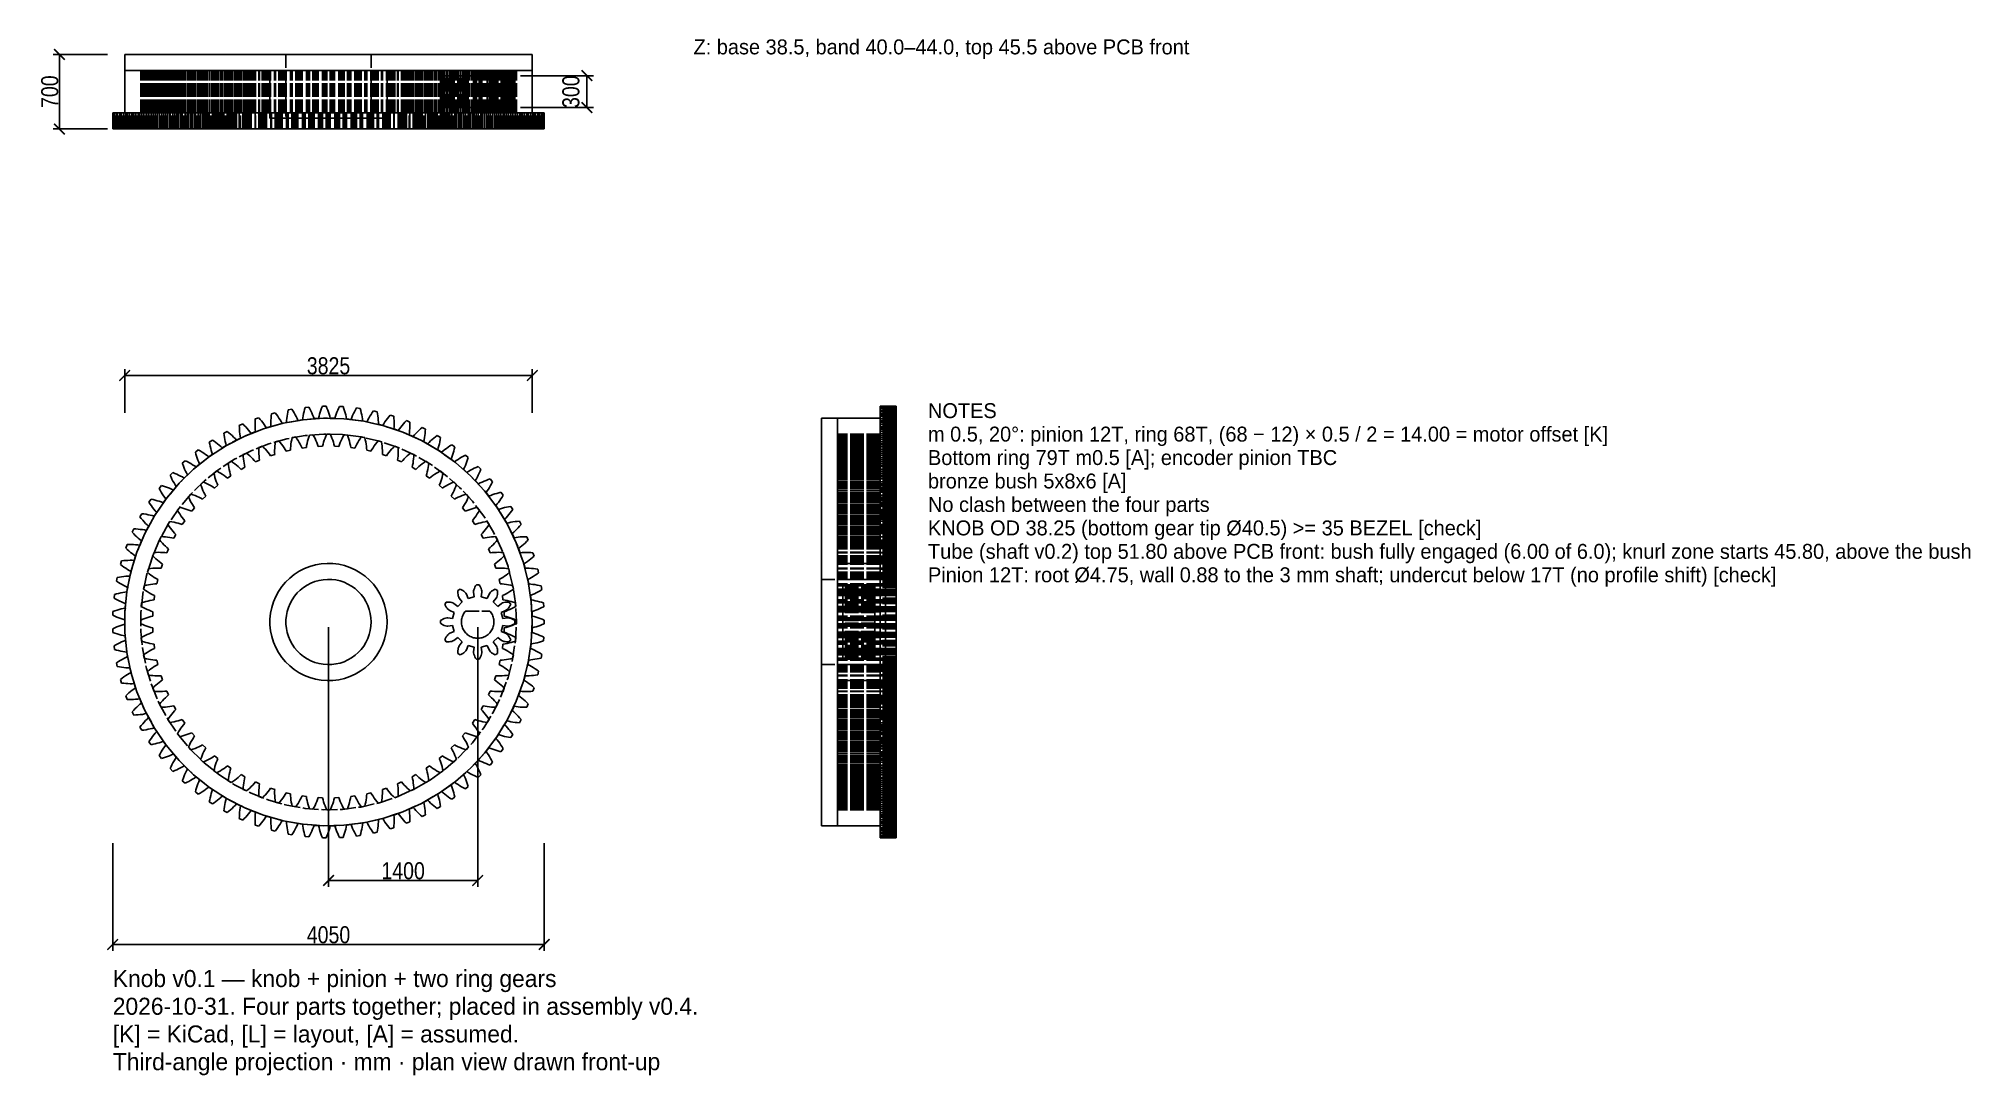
# Model space of a CAD drawing. Header units: millimetres. Extents: x -27 to 154, y -43 to 55.
import ezdxf

# ---------------------------------------------------------------- set-up
doc = ezdxf.new("R2010")
doc.units = ezdxf.units.MM
doc.linetypes.add('DASHED', pattern=[1.524, 1.27, -0.254])
for name, color, linetype in [('DIMS', 3, 'CONTINUOUS'), ('HIDDEN', 8, 'DASHED'), ('TEXT', 7, 'CONTINUOUS'), ('VISIBLE', 7, 'CONTINUOUS')]:
    doc.layers.add(name, color=color, linetype=linetype)
doc.styles.add('OpenSansCondensed-Light', font='OpenSansCondensed-Light.ttf')
doc.dimstyles.new('EZDXF', dxfattribs={"dimtxt": 0.25, "dimasz": 0.175, "dimexe": 0.375, "dimexo": 0.125, "dimgap": 0.1, "dimtad": 1, "dimlfac": 100, "dimzin": 12, "dimdsep": 46, "dimtxsty": 'OpenSansCondensed-Light', "dimblk": 'ARCHTICK', "dimcen": 2.5, "dimazin": 3, "dimtfac": 0.5, "dimtmove": 2, "dimatfit": 3})

msp = doc.modelspace()

# ---------------------------------------------------------------- texts
at = {"layer": 'TEXT'}
for s, height, p in [('Z: base 38.5, band 40.0–44.0, top 45.5 above PCB front', 1.4, (34.25, 53.24871)), ('NOTES', 1.4, (56.24925, 19.125)), ('m 0.5, 20°: pinion 12T, ring 68T, (68 − 12) × 0.5 / 2 = 14.00 = motor offset [K]', 1.4, (56.24925, 16.925)), ('Bottom ring 79T m0.5 [A]; encoder pinion TBC', 1.4, (56.24925, 14.725)), ('bronze bush 5x8x6 [A]', 1.4, (56.24925, 12.525)), ('No clash between the four parts', 1.4, (56.24925, 10.325)), ('KNOB OD 38.25 (bottom gear tip Ø40.5) >= 35 BEZEL [check]', 1.4, (56.24925, 8.125)), ('Tube (shaft v0.2) top 51.80 above PCB front: bush fully engaged (6.00 of 6.0); knurl zone starts 45.80, above the bush', 1.4, (56.24925, 5.925)), ('Pinion 12T: root Ø4.75, wall 0.88 to the 3 mm shaft; undercut below 17T (no profile shift) [check]', 1.4, (56.24925, 3.725)), ('Knob v0.1 — knob + pinion + two ring gears', 1.6, (-20.24016, -34.24871)), ('2026-10-31. Four parts together; placed in assembly v0.4.', 1.6, (-20.24016, -36.84871)), ('[K] = KiCad, [L] = layout, [A] = assumed.', 1.6, (-20.24016, -39.44871)), ('Third-angle projection · mm · plan view drawn front-up', 1.6, (-20.24016, -42.04871))]:
    msp.add_text(s, height=height, dxfattribs=at).set_placement(p)

# ---------------------------------------------------------------- blocks, each defined once
blk = doc.blocks.new('_ARCHTICK')
at = {"color": 0, "linetype": 'BYBLOCK', "const_width": 0.15}
blk.add_lwpolyline([(-0.5, -0.5), (0.5, 0.5)], dxfattribs=at)

# ---------------------------------------------------------------- dimensions: what is measured, and where the dimension line sits
at = {"layer": 'DIMS'}
for base, p1, p2 in [((-25.25, 46.24871), (-20.25, 46.24871), (-20.25, 53.24871)), ((24.25, 48.24871), (17.5, 48.24871), (17.5, 51.24871))]:
    msp.add_linear_dim(base=base, p1=p1, p2=p2, angle=90, dimstyle='EZDXF', override={"dimtxt": 1.6, "dimasz": 1, "dimexe": 0.6, "dimexo": 0.5, "dimdec": 2}, dxfattribs=at).render()
for base, p1, p2 in [((-19.125, 23.125), (-19.125, 19.125), (19.125, 19.125)), ((0, -24.25), (0, 0), (14, 0)), ((-20.25, -30.25), (-20.25, -20.25), (20.25, -20.25))]:
    msp.add_linear_dim(base=base, p1=p1, p2=p2, dimstyle='EZDXF', override={"dimtxt": 1.6, "dimasz": 1, "dimexe": 0.6, "dimexo": 0.5, "dimdec": 2}, dxfattribs=at).render()

# ---------------------------------------------------------------- linework, layer by layer
at = {"layer": 'HIDDEN'}
for points in [[(-19.125, 53.24871), (-18.51786, 53.24871), (-17.91071, 53.24871), (-17.30357, 53.24871), (-16.69643, 53.24871), (-16.08929, 53.24871), (-15.48214, 53.24871), (-14.875, 53.24871), (-14.26786, 53.24871), (-13.66071, 53.24871), (-13.05357, 53.24871), (-12.44643, 53.24871), (-11.83929, 53.24871), (-11.23214, 53.24871), (-10.625, 53.24871), (-10.01786, 53.24871), (-9.41071, 53.24871), (-8.80357, 53.24871), (-8.19643, 53.24871), (-7.58929, 53.24871), (-6.98214, 53.24871), (-6.375, 53.24871), (-5.76786, 53.24871), (-5.16071, 53.24871), (-4.55357, 53.24871), (-3.94643, 53.24871), (-3.33929, 53.24871), (-2.73214, 53.24871), (-2.125, 53.24871), (-1.51786, 53.24871), (-0.91071, 53.24871), (-0.30357, 53.24871), (0.30357, 53.24871), (0.91071, 53.24871), (1.51786, 53.24871), (2.125, 53.24871), (2.73214, 53.24871), (3.33929, 53.24871), (3.94643, 53.24871), (4.55357, 53.24871), (5.16071, 53.24871), (5.76786, 53.24871), (6.375, 53.24871), (6.98214, 53.24871), (7.58929, 53.24871), (8.19643, 53.24871), (8.80357, 53.24871), (9.41071, 53.24871), (10.01786, 53.24871), (10.625, 53.24871), (11.23214, 53.24871), (11.83929, 53.24871), (12.44643, 53.24871), (13.05357, 53.24871), (13.66071, 53.24871), (14.26786, 53.24871), (14.875, 53.24871), (15.48214, 53.24871), (16.08929, 53.24871), (16.69643, 53.24871), (17.30357, 53.24871), (17.91071, 53.24871), (18.51786, 53.24871), (19.125, 53.24871)], [(4, 53.24871), (3.87302, 53.24871), (3.74603, 53.24871), (3.61905, 53.24871), (3.49206, 53.24871), (3.36508, 53.24871), (3.2381, 53.24871), (3.11111, 53.24871), (2.98413, 53.24871), (2.85714, 53.24871), (2.73016, 53.24871), (2.60317, 53.24871), (2.47619, 53.24871), (2.34921, 53.24871), (2.22222, 53.24871), (2.09524, 53.24871), (1.96825, 53.24871), (1.84127, 53.24871), (1.71429, 53.24871), (1.5873, 53.24871), (1.46032, 53.24871), (1.33333, 53.24871), (1.20635, 53.24871), (1.07937, 53.24871), (0.95238, 53.24871), (0.8254, 53.24871), (0.69841, 53.24871), (0.57143, 53.24871), (0.44444, 53.24871), (0.31746, 53.24871), (0.19048, 53.24871), (0.06349, 53.24871), (-0.06349, 53.24871), (-0.19048, 53.24871), (-0.31746, 53.24871), (-0.44444, 53.24871), (-0.57143, 53.24871), (-0.69841, 53.24871), (-0.8254, 53.24871), (-0.95238, 53.24871), (-1.07937, 53.24871), (-1.20635, 53.24871), (-1.33333, 53.24871), (-1.46032, 53.24871), (-1.5873, 53.24871), (-1.71429, 53.24871), (-1.84127, 53.24871), (-1.96825, 53.24871), (-2.09524, 53.24871), (-2.22222, 53.24871), (-2.34921, 53.24871), (-2.47619, 53.24871), (-2.60317, 53.24871), (-2.73016, 53.24871), (-2.85714, 53.24871), (-2.98413, 53.24871), (-3.11111, 53.24871), (-3.2381, 53.24871), (-3.36508, 53.24871), (-3.49206, 53.24871), (-3.61905, 53.24871), (-3.74603, 53.24871), (-3.87302, 53.24871), (-4, 53.24871)], [(-4, 53.24871), (-3.87302, 53.24871), (-3.74603, 53.24871), (-3.61905, 53.24871), (-3.49206, 53.24871), (-3.36508, 53.24871), (-3.2381, 53.24871), (-3.11111, 53.24871), (-2.98413, 53.24871), (-2.85714, 53.24871), (-2.73016, 53.24871), (-2.60317, 53.24871), (-2.47619, 53.24871), (-2.34921, 53.24871), (-2.22222, 53.24871), (-2.09524, 53.24871), (-1.96825, 53.24871), (-1.84127, 53.24871), (-1.71429, 53.24871), (-1.5873, 53.24871), (-1.46032, 53.24871), (-1.33333, 53.24871), (-1.20635, 53.24871), (-1.07937, 53.24871), (-0.95238, 53.24871), (-0.8254, 53.24871), (-0.69841, 53.24871), (-0.57143, 53.24871), (-0.44444, 53.24871), (-0.31746, 53.24871), (-0.19048, 53.24871), (-0.06349, 53.24871), (0.06349, 53.24871), (0.19048, 53.24871), (0.31746, 53.24871), (0.44444, 53.24871), (0.57143, 53.24871), (0.69841, 53.24871), (0.8254, 53.24871), (0.95238, 53.24871), (1.07937, 53.24871), (1.20635, 53.24871), (1.33333, 53.24871), (1.46032, 53.24871), (1.5873, 53.24871), (1.71429, 53.24871), (1.84127, 53.24871), (1.96825, 53.24871), (2.09524, 53.24871), (2.22222, 53.24871), (2.34921, 53.24871), (2.47619, 53.24871), (2.60317, 53.24871), (2.73016, 53.24871), (2.85714, 53.24871), (2.98413, 53.24871), (3.11111, 53.24871), (3.2381, 53.24871), (3.36508, 53.24871), (3.49206, 53.24871), (3.61905, 53.24871), (3.74603, 53.24871), (3.87302, 53.24871), (4, 53.24871)], [(-4, 53.24871), (-4, 47.24871)], [(4, 53.24871), (4, 47.24871)], [(-19.125, 51.74871), (-18.51786, 51.74871), (-17.91071, 51.74871), (-17.30357, 51.74871), (-16.69643, 51.74871), (-16.08929, 51.74871), (-15.48214, 51.74871), (-14.875, 51.74871), (-14.26786, 51.74871), (-13.66071, 51.74871), (-13.05357, 51.74871), (-12.44643, 51.74871), (-11.83929, 51.74871), (-11.23214, 51.74871), (-10.625, 51.74871), (-10.01786, 51.74871), (-9.41071, 51.74871), (-8.80357, 51.74871), (-8.19643, 51.74871), (-7.58929, 51.74871), (-6.98214, 51.74871), (-6.375, 51.74871), (-5.76786, 51.74871), (-5.16071, 51.74871), (-4.55357, 51.74871), (-3.94643, 51.74871), (-3.33929, 51.74871), (-2.73214, 51.74871), (-2.125, 51.74871), (-1.51786, 51.74871), (-0.91071, 51.74871), (-0.30357, 51.74871), (0.30357, 51.74871), (0.91071, 51.74871), (1.51786, 51.74871), (2.125, 51.74871), (2.73214, 51.74871), (3.33929, 51.74871), (3.94643, 51.74871), (4.55357, 51.74871), (5.16071, 51.74871), (5.76786, 51.74871), (6.375, 51.74871), (6.98214, 51.74871), (7.58929, 51.74871), (8.19643, 51.74871), (8.80357, 51.74871), (9.41071, 51.74871), (10.01786, 51.74871), (10.625, 51.74871), (11.23214, 51.74871), (11.83929, 51.74871), (12.44643, 51.74871), (13.05357, 51.74871), (13.66071, 51.74871), (14.26786, 51.74871), (14.875, 51.74871), (15.48214, 51.74871), (16.08929, 51.74871), (16.69643, 51.74871), (17.30357, 51.74871), (17.91071, 51.74871), (18.51786, 51.74871), (19.125, 51.74871)], [(-19.125, 51.74871), (-18.51786, 51.74871), (-17.91071, 51.74871), (-17.30357, 51.74871), (-16.69643, 51.74871), (-16.08929, 51.74871), (-15.48214, 51.74871), (-14.875, 51.74871), (-14.26786, 51.74871), (-13.66071, 51.74871), (-13.05357, 51.74871), (-12.44643, 51.74871), (-11.83929, 51.74871), (-11.23214, 51.74871), (-10.625, 51.74871), (-10.01786, 51.74871), (-9.41071, 51.74871), (-8.80357, 51.74871), (-8.19643, 51.74871), (-7.58929, 51.74871), (-6.98214, 51.74871), (-6.375, 51.74871), (-5.76786, 51.74871), (-5.16071, 51.74871), (-4.55357, 51.74871), (-3.94643, 51.74871), (-3.33929, 51.74871), (-2.73214, 51.74871), (-2.125, 51.74871), (-1.51786, 51.74871), (-0.91071, 51.74871), (-0.30357, 51.74871), (0.30357, 51.74871), (0.91071, 51.74871), (1.51786, 51.74871), (2.125, 51.74871), (2.73214, 51.74871), (3.33929, 51.74871), (3.94643, 51.74871), (4.55357, 51.74871), (5.16071, 51.74871), (5.76786, 51.74871), (6.375, 51.74871), (6.98214, 51.74871), (7.58929, 51.74871), (8.19643, 51.74871), (8.80357, 51.74871), (9.41071, 51.74871), (10.01786, 51.74871), (10.625, 51.74871), (11.23214, 51.74871), (11.83929, 51.74871), (12.44643, 51.74871), (13.05357, 51.74871), (13.66071, 51.74871), (14.26786, 51.74871), (14.875, 51.74871), (15.48214, 51.74871), (16.08929, 51.74871), (16.69643, 51.74871), (17.30357, 51.74871), (17.91071, 51.74871), (18.51786, 51.74871), (19.125, 51.74871)], [(-17.4357, 51.74871), (-17.6242, 51.74871)], [(-17.6242, 51.74871), (-17.4357, 51.74871)], [(-17.6242, 47.74871), (-17.6242, 51.74871)], [(-17.6242, 47.74871), (-17.6242, 51.74871)], [(-17.53352, 51.74871), (-17.56452, 51.74871)], [(-17.56452, 51.74871), (-17.38444, 51.74871)], [(-17.38444, 51.74871), (-17.56452, 51.74871)], [(-17.56452, 51.74871), (-17.53352, 51.74871)], [(-17.56452, 47.74871), (-17.56452, 51.74871)], [(-17.56452, 47.74871), (-17.56452, 51.74871)], [(-17.33821, 51.74871), (-17.53352, 51.74871)], [(-17.53352, 51.74871), (-17.33821, 51.74871)], [(-17.53352, 47.74871), (-17.53352, 51.74871)], [(-17.53352, 47.74871), (-17.53352, 51.74871)], [(-17.24691, 51.74871), (-17.4357, 51.74871)], [(-17.4357, 51.74871), (-17.24691, 51.74871)], [(-17.4357, 47.74871), (-17.4357, 51.74871)], [(-17.4357, 47.74871), (-17.4357, 51.74871)], [(-17.38444, 51.74871), (-17.20347, 51.74871)], [(-17.20347, 51.74871), (-17.38444, 51.74871)], [(-17.38444, 47.74871), (-17.38444, 51.74871)], [(-17.38444, 47.74871), (-17.38444, 51.74871)], [(-17.29325, 51.74871), (-17.35498, 51.74871)], [(-17.35498, 51.74871), (-17.18485, 51.74871)], [(-17.18485, 51.74871), (-17.35498, 51.74871)], [(-17.35498, 51.74871), (-17.29325, 51.74871)], [(-17.35498, 47.74871), (-17.35498, 51.74871)], [(-17.35498, 47.74871), (-17.35498, 51.74871)], [(-17.1432, 51.74871), (-17.33821, 51.74871)], [(-17.33821, 51.74871), (-17.1432, 51.74871)], [(-17.33821, 47.74871), (-17.33821, 51.74871)], [(-17.33821, 47.74871), (-17.33821, 51.74871)], [(-17.0928, 51.74871), (-17.29325, 51.74871)], [(-17.29325, 51.74871), (-17.0928, 51.74871)], [(-17.29325, 47.74871), (-17.29325, 51.74871)], [(-17.29325, 47.74871), (-17.29325, 51.74871)], [(-17.0579, 51.74871), (-17.24691, 51.74871)], [(-17.24691, 51.74871), (-17.0579, 51.74871)], [(-17.24691, 47.74871), (-17.24691, 51.74871)], [(-17.24691, 47.74871), (-17.24691, 51.74871)], [(-17.20347, 51.74871), (-17.02168, 51.74871)], [(-17.02168, 51.74871), (-17.20347, 51.74871)], [(-17.20347, 47.74871), (-17.20347, 51.74871)], [(-17.20347, 47.74871), (-17.20347, 51.74871)], [(-17.18485, 51.74871), (-17.01326, 51.74871)], [(-17.01326, 51.74871), (-17.18485, 51.74871)], [(-17.18485, 47.74871), (-17.18485, 51.74871)], [(-17.18485, 47.74871), (-17.18485, 51.74871)], [(-16.94859, 51.74871), (-17.1432, 51.74871)], [(-17.1432, 51.74871), (-16.94859, 51.74871)], [(-17.1432, 47.74871), (-17.1432, 51.74871)], [(-17.1432, 47.74871), (-17.1432, 51.74871)], [(-16.89323, 51.74871), (-17.0928, 51.74871)], [(-17.0928, 51.74871), (-16.89323, 51.74871)], [(-17.0928, 47.74871), (-17.0928, 51.74871)], [(-17.0928, 47.74871), (-17.0928, 51.74871)], [(-16.86877, 51.74871), (-17.0579, 51.74871)], [(-17.0579, 51.74871), (-16.86877, 51.74871)], [(-17.0579, 47.74871), (-17.0579, 51.74871)], [(-17.0579, 47.74871), (-17.0579, 51.74871)], [(-17.02168, 51.74871), (-16.83911, 51.74871)], [(-16.83911, 51.74871), (-17.02168, 51.74871)], [(-17.02168, 47.74871), (-17.02168, 51.74871)], [(-17.02168, 47.74871), (-17.02168, 51.74871)], [(-17.01326, 51.74871), (-16.84023, 51.74871)], [(-16.84023, 51.74871), (-17.01326, 51.74871)], [(-17.01326, 47.74871), (-17.01326, 51.74871)], [(-17.01326, 47.74871), (-17.01326, 51.74871)], [(-16.90543, 51.74871), (-16.99738, 51.74871)], [(-16.99738, 51.74871), (-16.83865, 51.74871)], [(-16.83865, 51.74871), (-16.99738, 51.74871)], [(-16.99738, 51.74871), (-16.90543, 51.74871)], [(-16.99738, 47.74871), (-16.99738, 51.74871)], [(-16.99738, 47.74871), (-16.99738, 51.74871)], [(-16.75451, 51.74871), (-16.94859, 51.74871)], [(-16.94859, 51.74871), (-16.75451, 51.74871)], [(-16.94859, 47.74871), (-16.94859, 51.74871)], [(-16.94859, 47.74871), (-16.94859, 51.74871)], [(-16.70155, 51.74871), (-16.90543, 51.74871)], [(-16.90543, 51.74871), (-16.70155, 51.74871)], [(-16.90543, 47.74871), (-16.90543, 51.74871)], [(-16.90543, 47.74871), (-16.90543, 51.74871)], [(-16.69468, 51.74871), (-16.89323, 51.74871)], [(-16.89323, 51.74871), (-16.69468, 51.74871)], [(-16.89323, 47.74871), (-16.89323, 51.74871)], [(-16.89323, 47.74871), (-16.89323, 51.74871)], [(-16.6796, 51.74871), (-16.86877, 51.74871)], [(-16.86877, 51.74871), (-16.6796, 51.74871)], [(-16.86877, 47.74871), (-16.86877, 51.74871)], [(-16.86877, 47.74871), (-16.86877, 51.74871)], [(-16.84023, 51.74871), (-16.66579, 51.74871)], [(-16.66579, 51.74871), (-16.84023, 51.74871)], [(-16.84023, 47.74871), (-16.84023, 51.74871)], [(-16.84023, 47.74871), (-16.84023, 51.74871)], [(-16.83911, 51.74871), (-16.65581, 51.74871)], [(-16.65581, 51.74871), (-16.83911, 51.74871)], [(-16.83911, 47.74871), (-16.83911, 51.74871)], [(-16.83911, 47.74871), (-16.83911, 51.74871)], [(-16.83865, 51.74871), (-16.6779, 51.74871)], [(-16.6779, 51.74871), (-16.83865, 51.74871)], [(-16.83865, 47.74871), (-16.83865, 51.74871)], [(-16.83865, 47.74871), (-16.83865, 51.74871)], [(-16.56109, 51.74871), (-16.75451, 51.74871)], [(-16.75451, 51.74871), (-16.56109, 51.74871)], [(-16.75451, 47.74871), (-16.75451, 51.74871)], [(-16.75451, 47.74871), (-16.75451, 51.74871)], [(-16.49914, 51.74871), (-16.70155, 51.74871)], [(-16.70155, 51.74871), (-16.49914, 51.74871)], [(-16.70155, 47.74871), (-16.70155, 51.74871)], [(-16.70155, 47.74871), (-16.70155, 51.74871)], [(-16.49731, 51.74871), (-16.69468, 51.74871)], [(-16.69468, 51.74871), (-16.49731, 51.74871)], [(-16.69468, 47.74871), (-16.69468, 51.74871)], [(-16.69468, 47.74871), (-16.69468, 51.74871)], [(-16.4905, 51.74871), (-16.6796, 51.74871)], [(-16.6796, 51.74871), (-16.4905, 51.74871)], [(-16.6796, 47.74871), (-16.6796, 51.74871)], [(-16.6796, 47.74871), (-16.6796, 51.74871)], [(-16.6779, 51.74871), (-16.51511, 51.74871)], [(-16.51511, 51.74871), (-16.6779, 51.74871)], [(-16.6779, 47.74871), (-16.6779, 51.74871)], [(-16.6779, 47.74871), (-16.6779, 51.74871)], [(-16.66579, 51.74871), (-16.48992, 51.74871)], [(-16.48992, 51.74871), (-16.66579, 51.74871)], [(-16.66579, 47.74871), (-16.66579, 51.74871)], [(-16.66579, 47.74871), (-16.66579, 51.74871)], [(-16.65581, 51.74871), (-16.47181, 51.74871)], [(-16.47181, 51.74871), (-16.65581, 51.74871)], [(-16.65581, 47.74871), (-16.65581, 51.74871)], [(-16.65581, 47.74871), (-16.65581, 51.74871)], [(-16.3685, 51.74871), (-16.56109, 51.74871)], [(-16.56109, 51.74871), (-16.3685, 51.74871)], [(-16.56109, 47.74871), (-16.56109, 51.74871)], [(-16.56109, 47.74871), (-16.56109, 51.74871)], [(-16.51511, 51.74871), (-16.35028, 51.74871)], [(-16.35028, 51.74871), (-16.51511, 51.74871)], [(-16.51511, 47.74871), (-16.51511, 51.74871)], [(-16.51511, 47.74871), (-16.51511, 51.74871)], [(-16.29834, 51.74871), (-16.49914, 51.74871)], [(-16.49914, 51.74871), (-16.29834, 51.74871)], [(-16.49914, 47.74871), (-16.49914, 51.74871)], [(-16.49914, 47.74871), (-16.49914, 51.74871)], [(-16.30129, 51.74871), (-16.49731, 51.74871)], [(-16.49731, 51.74871), (-16.30129, 51.74871)], [(-16.49731, 47.74871), (-16.49731, 51.74871)], [(-16.49731, 47.74871), (-16.49731, 51.74871)], [(-16.37339, 51.74871), (-16.49476, 51.74871)], [(-16.49476, 51.74871), (-16.3488, 51.74871)], [(-16.3488, 51.74871), (-16.49476, 51.74871)], [(-16.49476, 51.74871), (-16.37339, 51.74871)], [(-16.49476, 47.74871), (-16.49476, 51.74871)], [(-16.49476, 47.74871), (-16.49476, 51.74871)], [(-16.47181, 51.74871), (-16.4905, 51.74871)], [(-16.4905, 51.74871), (-16.47181, 51.74871)], [(-16.4905, 47.74871), (-16.4905, 51.74871)], [(-16.4905, 47.74871), (-16.4905, 51.74871)], [(-16.48992, 51.74871), (-16.31259, 51.74871)], [(-16.31259, 51.74871), (-16.48992, 51.74871)], [(-16.48992, 47.74871), (-16.48992, 51.74871)], [(-16.48992, 47.74871), (-16.48992, 51.74871)], [(-16.47181, 47.74871), (-16.47181, 51.74871)], [(-16.47181, 47.74871), (-16.47181, 51.74871)], [(-16.16782, 51.74871), (-16.37339, 51.74871)], [(-16.37339, 51.74871), (-16.16782, 51.74871)], [(-16.37339, 47.74871), (-16.37339, 51.74871)], [(-16.37339, 47.74871), (-16.37339, 51.74871)], [(-16.31259, 51.74871), (-16.3685, 51.74871)], [(-16.3685, 51.74871), (-16.31259, 51.74871)], [(-16.3685, 47.74871), (-16.3685, 51.74871)], [(-16.3685, 47.74871), (-16.3685, 51.74871)], [(-16.35028, 51.74871), (-16.18334, 51.74871)], [(-16.18334, 51.74871), (-16.35028, 51.74871)], [(-16.35028, 47.74871), (-16.35028, 51.74871)], [(-16.35028, 47.74871), (-16.35028, 51.74871)], [(-16.3488, 51.74871), (-16.20025, 51.74871)], [(-16.20025, 51.74871), (-16.3488, 51.74871)], [(-16.3488, 47.74871), (-16.3488, 51.74871)], [(-16.3488, 47.74871), (-16.3488, 51.74871)], [(-16.31259, 47.74871), (-16.31259, 51.74871)], [(-16.31259, 47.74871), (-16.31259, 51.74871)], [(-16.10685, 51.74871), (-16.30129, 51.74871)], [(-16.30129, 51.74871), (-16.10685, 51.74871)], [(-16.30129, 47.74871), (-16.30129, 51.74871)], [(-16.30129, 47.74871), (-16.30129, 51.74871)], [(-16.09936, 51.74871), (-16.29834, 51.74871)], [(-16.29834, 51.74871), (-16.09936, 51.74871)], [(-16.29834, 47.74871), (-16.29834, 51.74871)], [(-16.29834, 47.74871), (-16.29834, 51.74871)], [(-16.20025, 51.74871), (-16.04909, 51.74871)], [(-16.04909, 51.74871), (-16.20025, 51.74871)], [(-16.20025, 47.74871), (-16.20025, 51.74871)], [(-16.20025, 47.74871), (-16.20025, 51.74871)], [(-16.18334, 51.74871), (-16.01419, 51.74871)], [(-16.01419, 51.74871), (-16.18334, 51.74871)], [(-16.18334, 47.74871), (-16.18334, 51.74871)], [(-16.18334, 47.74871), (-16.18334, 51.74871)], [(-15.96428, 51.74871), (-16.16782, 51.74871)], [(-16.16782, 51.74871), (-15.96428, 51.74871)], [(-16.16782, 47.74871), (-16.16782, 51.74871)], [(-16.16782, 47.74871), (-16.16782, 51.74871)], [(-16.01419, 51.74871), (-16.10685, 51.74871)], [(-16.10685, 51.74871), (-16.01419, 51.74871)], [(-16.10685, 47.74871), (-16.10685, 51.74871)], [(-16.10685, 47.74871), (-16.10685, 51.74871)], [(-15.90241, 51.74871), (-16.09936, 51.74871)], [(-16.09936, 51.74871), (-15.90241, 51.74871)], [(-16.09936, 47.74871), (-16.09936, 51.74871)], [(-16.09936, 47.74871), (-16.09936, 51.74871)], [(-16.04909, 51.74871), (-15.89527, 51.74871)], [(-15.89527, 51.74871), (-16.04909, 51.74871)], [(-16.04909, 47.74871), (-16.04909, 51.74871)], [(-16.04909, 47.74871), (-16.04909, 51.74871)], [(-16.01419, 47.74871), (-16.01419, 51.74871)], [(-16.01419, 47.74871), (-16.01419, 51.74871)], [(-15.76295, 51.74871), (-15.96428, 51.74871)], [(-15.96428, 51.74871), (-15.76295, 51.74871)], [(-15.96428, 47.74871), (-15.96428, 51.74871)], [(-15.96428, 47.74871), (-15.96428, 51.74871)], [(-15.70778, 51.74871), (-15.90241, 51.74871)], [(-15.90241, 51.74871), (-15.70778, 51.74871)], [(-15.90241, 47.74871), (-15.90241, 51.74871)], [(-15.90241, 47.74871), (-15.90241, 51.74871)], [(-15.89527, 51.74871), (-15.73869, 51.74871)], [(-15.73869, 51.74871), (-15.89527, 51.74871)], [(-15.89527, 47.74871), (-15.89527, 51.74871)], [(-15.89527, 47.74871), (-15.89527, 51.74871)], [(-15.70166, 51.74871), (-15.85142, 51.74871)], [(-15.85142, 51.74871), (-15.71945, 51.74871)], [(-15.71945, 51.74871), (-15.85142, 51.74871)], [(-15.85142, 51.74871), (-15.70166, 51.74871)], [(-15.85142, 47.74871), (-15.85142, 51.74871)], [(-15.85142, 47.74871), (-15.85142, 51.74871)], [(-15.56405, 51.74871), (-15.76295, 51.74871)], [(-15.76295, 51.74871), (-15.56405, 51.74871)], [(-15.76295, 47.74871), (-15.76295, 51.74871)], [(-15.76295, 47.74871), (-15.76295, 51.74871)], [(-15.73869, 51.74871), (-15.57917, 51.74871)], [(-15.57917, 51.74871), (-15.73869, 51.74871)], [(-15.73869, 47.74871), (-15.73869, 51.74871)], [(-15.73869, 47.74871), (-15.73869, 51.74871)], [(-15.71945, 51.74871), (-15.58438, 51.74871)], [(-15.58438, 51.74871), (-15.71945, 51.74871)], [(-15.71945, 47.74871), (-15.71945, 51.74871)], [(-15.71945, 47.74871), (-15.71945, 51.74871)], [(-15.57917, 51.74871), (-15.70778, 51.74871)], [(-15.70778, 51.74871), (-15.57917, 51.74871)], [(-15.70778, 47.74871), (-15.70778, 51.74871)], [(-15.70778, 47.74871), (-15.70778, 51.74871)], [(-15.49615, 51.74871), (-15.70166, 51.74871)], [(-15.70166, 51.74871), (-15.49615, 51.74871)], [(-15.70166, 47.74871), (-15.70166, 51.74871)], [(-15.70166, 47.74871), (-15.70166, 51.74871)], [(-15.58438, 51.74871), (-15.44615, 51.74871)], [(-15.44615, 51.74871), (-15.58438, 51.74871)], [(-15.58438, 47.74871), (-15.58438, 51.74871)], [(-15.58438, 47.74871), (-15.58438, 51.74871)], [(-15.57917, 47.74871), (-15.57917, 51.74871)], [(-15.57917, 47.74871), (-15.57917, 51.74871)], [(-15.36785, 51.74871), (-15.56405, 51.74871)], [(-15.56405, 51.74871), (-15.36785, 51.74871)], [(-15.56405, 47.74871), (-15.56405, 51.74871)], [(-15.56405, 47.74871), (-15.56405, 51.74871)], [(-15.29322, 51.74871), (-15.49615, 51.74871)], [(-15.49615, 51.74871), (-15.29322, 51.74871)], [(-15.49615, 47.74871), (-15.49615, 51.74871)], [(-15.49615, 47.74871), (-15.49615, 51.74871)], [(-15.44615, 51.74871), (-15.30465, 51.74871)], [(-15.30465, 51.74871), (-15.44615, 51.74871)], [(-15.44615, 47.74871), (-15.44615, 51.74871)], [(-15.44615, 47.74871), (-15.44615, 51.74871)], [(-15.1747, 51.74871), (-15.36785, 51.74871)], [(-15.36785, 51.74871), (-15.1747, 51.74871)], [(-15.36785, 47.74871), (-15.36785, 51.74871)], [(-15.36785, 47.74871), (-15.36785, 51.74871)], [(-15.30465, 51.74871), (-15.15976, 51.74871)], [(-15.15976, 51.74871), (-15.30465, 51.74871)], [(-15.30465, 47.74871), (-15.30465, 51.74871)], [(-15.30465, 47.74871), (-15.30465, 51.74871)], [(-15.09307, 51.74871), (-15.29322, 51.74871)], [(-15.29322, 51.74871), (-15.09307, 51.74871)], [(-15.29322, 47.74871), (-15.29322, 51.74871)], [(-15.29322, 47.74871), (-15.29322, 51.74871)], [(-15.01123, 51.74871), (-15.1747, 51.74871)], [(-15.1747, 51.74871), (-15.01123, 51.74871)], [(-15.1747, 47.74871), (-15.1747, 51.74871)], [(-15.1747, 47.74871), (-15.1747, 51.74871)], [(-15.15976, 51.74871), (-15.01123, 51.74871)], [(-15.01123, 51.74871), (-15.15976, 51.74871)], [(-15.15976, 47.74871), (-15.15976, 51.74871)], [(-15.15976, 47.74871), (-15.15976, 51.74871)], [(-14.89596, 51.74871), (-15.09307, 51.74871)], [(-15.09307, 51.74871), (-14.89596, 51.74871)], [(-15.09307, 47.74871), (-15.09307, 51.74871)], [(-15.09307, 47.74871), (-15.09307, 51.74871)], [(-14.89596, 51.74871), (-15.07283, 51.74871)], [(-15.07283, 51.74871), (-14.956, 51.74871)], [(-14.956, 51.74871), (-15.07283, 51.74871)], [(-15.07283, 51.74871), (-14.89596, 51.74871)], [(-15.07283, 47.74871), (-15.07283, 51.74871)], [(-15.07283, 47.74871), (-15.07283, 51.74871)], [(-15.01123, 47.74871), (-15.01123, 51.74871)], [(-15.01123, 47.74871), (-15.01123, 51.74871)], [(-14.956, 51.74871), (-14.83555, 51.74871)], [(-14.83555, 51.74871), (-14.956, 51.74871)], [(-14.956, 47.74871), (-14.956, 51.74871)], [(-14.956, 47.74871), (-14.956, 51.74871)], [(-14.69226, 51.74871), (-14.89596, 51.74871)], [(-14.70218, 51.74871), (-14.89596, 51.74871)], [(-14.89596, 51.74871), (-14.70218, 51.74871)], [(-14.89596, 51.74871), (-14.69226, 51.74871)], [(-14.89596, 47.74871), (-14.89596, 51.74871)], [(-14.89596, 47.74871), (-14.89596, 51.74871)], [(-14.89596, 47.74871), (-14.89596, 51.74871)], [(-14.89596, 47.74871), (-14.89596, 51.74871)], [(-14.83555, 51.74871), (-14.71142, 51.74871)], [(-14.71142, 51.74871), (-14.83555, 51.74871)], [(-14.83555, 47.74871), (-14.83555, 51.74871)], [(-14.83555, 47.74871), (-14.83555, 51.74871)], [(-14.71142, 51.74871), (-14.58346, 51.74871)], [(-14.58346, 51.74871), (-14.71142, 51.74871)], [(-14.71142, 47.74871), (-14.71142, 51.74871)], [(-14.71142, 47.74871), (-14.71142, 51.74871)], [(-14.51215, 51.74871), (-14.70218, 51.74871)], [(-14.70218, 51.74871), (-14.51215, 51.74871)], [(-14.70218, 47.74871), (-14.70218, 51.74871)], [(-14.70218, 47.74871), (-14.70218, 51.74871)], [(-14.49168, 51.74871), (-14.69226, 51.74871)], [(-14.69226, 51.74871), (-14.49168, 51.74871)], [(-14.69226, 47.74871), (-14.69226, 51.74871)], [(-14.69226, 47.74871), (-14.69226, 51.74871)], [(-14.58346, 51.74871), (-14.45149, 51.74871)], [(-14.45149, 51.74871), (-14.58346, 51.74871)], [(-14.58346, 47.74871), (-14.58346, 51.74871)], [(-14.58346, 47.74871), (-14.58346, 51.74871)], [(-14.31522, 51.74871), (-14.51215, 51.74871)], [(-14.51215, 51.74871), (-14.31522, 51.74871)], [(-14.51215, 47.74871), (-14.51215, 51.74871)], [(-14.51215, 47.74871), (-14.51215, 51.74871)], [(-14.29443, 51.74871), (-14.49168, 51.74871)], [(-14.49168, 51.74871), (-14.29443, 51.74871)], [(-14.49168, 47.74871), (-14.49168, 51.74871)], [(-14.49168, 47.74871), (-14.49168, 51.74871)], [(-14.45149, 51.74871), (-14.31522, 51.74871)], [(-14.31522, 51.74871), (-14.45149, 51.74871)], [(-14.45149, 47.74871), (-14.45149, 51.74871)], [(-14.45149, 47.74871), (-14.45149, 51.74871)], [(-14.31522, 47.74871), (-14.31522, 51.74871)], [(-14.31522, 47.74871), (-14.31522, 51.74871)], [(-14.10078, 51.74871), (-14.29443, 51.74871)], [(-14.29443, 51.74871), (-14.10078, 51.74871)], [(-14.29443, 47.74871), (-14.29443, 51.74871)], [(-14.29443, 47.74871), (-14.29443, 51.74871)], [(-13.96318, 51.74871), (-14.16565, 51.74871)], [(-14.16565, 51.74871), (-14.06495, 51.74871)], [(-14.06495, 51.74871), (-14.16565, 51.74871)], [(-14.16565, 51.74871), (-13.96318, 51.74871)], [(-14.16565, 47.74871), (-14.16565, 51.74871)], [(-14.16565, 47.74871), (-14.16565, 51.74871)], [(-13.91108, 51.74871), (-14.10078, 51.74871)], [(-14.10078, 51.74871), (-13.91108, 51.74871)], [(-14.10078, 47.74871), (-14.10078, 51.74871)], [(-14.10078, 47.74871), (-14.10078, 51.74871)], [(-14.06495, 51.74871), (-13.96016, 51.74871)], [(-13.96016, 51.74871), (-14.06495, 51.74871)], [(-14.06495, 47.74871), (-14.06495, 51.74871)], [(-14.06495, 47.74871), (-14.06495, 51.74871)], [(-13.76303, 51.74871), (-13.96318, 51.74871)], [(-13.96318, 51.74871), (-13.76303, 51.74871)], [(-13.96318, 47.74871), (-13.96318, 51.74871)], [(-13.96318, 47.74871), (-13.96318, 51.74871)], [(-13.96016, 51.74871), (-13.85118, 51.74871)], [(-13.85118, 51.74871), (-13.96016, 51.74871)], [(-13.96016, 47.74871), (-13.96016, 51.74871)], [(-13.96016, 47.74871), (-13.96016, 51.74871)], [(-13.72579, 51.74871), (-13.91108, 51.74871)], [(-13.91108, 51.74871), (-13.72579, 51.74871)], [(-13.91108, 47.74871), (-13.91108, 51.74871)], [(-13.91108, 47.74871), (-13.91108, 51.74871)], [(-13.85118, 51.74871), (-13.73785, 51.74871)], [(-13.73785, 51.74871), (-13.85118, 51.74871)], [(-13.85118, 47.74871), (-13.85118, 51.74871)], [(-13.85118, 47.74871), (-13.85118, 51.74871)], [(-13.5665, 51.74871), (-13.76303, 51.74871)], [(-13.76303, 51.74871), (-13.5665, 51.74871)], [(-13.76303, 47.74871), (-13.76303, 51.74871)], [(-13.76303, 47.74871), (-13.76303, 51.74871)], [(-13.73785, 51.74871), (-13.61993, 51.74871)], [(-13.61993, 51.74871), (-13.73785, 51.74871)], [(-13.73785, 47.74871), (-13.73785, 51.74871)], [(-13.73785, 47.74871), (-13.73785, 51.74871)], [(-13.49708, 51.74871), (-13.72579, 51.74871)], [(-13.72579, 51.74871), (-13.49708, 51.74871)], [(-13.72579, 47.74871), (-13.72579, 51.74871)], [(-13.72579, 47.74871), (-13.72579, 51.74871)], [(-13.61993, 51.74871), (-13.49708, 51.74871)], [(-13.49708, 51.74871), (-13.61993, 51.74871)], [(-13.61993, 47.74871), (-13.61993, 51.74871)], [(-13.61993, 47.74871), (-13.61993, 51.74871)], [(-13.37382, 51.74871), (-13.5665, 51.74871)], [(-13.5665, 51.74871), (-13.37382, 51.74871)], [(-13.5665, 47.74871), (-13.5665, 51.74871)], [(-13.5665, 47.74871), (-13.5665, 51.74871)], [(-13.49708, 47.74871), (-13.49708, 51.74871)], [(-13.49708, 47.74871), (-13.49708, 51.74871)], [(-13.18529, 51.74871), (-13.37382, 51.74871)], [(-13.37382, 51.74871), (-13.18529, 51.74871)], [(-13.37382, 47.74871), (-13.37382, 51.74871)], [(-13.37382, 47.74871), (-13.37382, 51.74871)], [(-13.00129, 51.74871), (-13.18529, 51.74871)], [(-13.18529, 51.74871), (-13.00129, 51.74871)], [(-13.18529, 47.74871), (-13.18529, 51.74871)], [(-13.18529, 47.74871), (-13.18529, 51.74871)], [(-12.91126, 51.74871), (-13.13762, 51.74871)], [(-13.13762, 51.74871), (-13.05389, 51.74871)], [(-13.05389, 51.74871), (-13.13762, 51.74871)], [(-13.13762, 51.74871), (-12.91126, 51.74871)], [(-13.13762, 47.74871), (-13.13762, 51.74871)], [(-13.13762, 47.74871), (-13.13762, 51.74871)], [(-13.05389, 51.74871), (-12.96565, 51.74871)], [(-12.96565, 51.74871), (-13.05389, 51.74871)], [(-13.05389, 47.74871), (-13.05389, 51.74871)], [(-13.05389, 47.74871), (-13.05389, 51.74871)], [(-12.82233, 51.74871), (-13.00129, 51.74871)], [(-13.00129, 51.74871), (-12.82233, 51.74871)], [(-13.00129, 47.74871), (-13.00129, 51.74871)], [(-13.00129, 47.74871), (-13.00129, 51.74871)], [(-12.96565, 51.74871), (-12.87276, 51.74871)], [(-12.87276, 51.74871), (-12.96565, 51.74871)], [(-12.96565, 47.74871), (-12.96565, 51.74871)], [(-12.96565, 47.74871), (-12.96565, 51.74871)], [(-12.71638, 51.74871), (-12.91126, 51.74871)], [(-12.91126, 51.74871), (-12.71638, 51.74871)], [(-12.91126, 47.74871), (-12.91126, 51.74871)], [(-12.91126, 47.74871), (-12.91126, 51.74871)], [(-12.87276, 51.74871), (-12.77503, 51.74871)], [(-12.77503, 51.74871), (-12.87276, 51.74871)], [(-12.87276, 47.74871), (-12.87276, 51.74871)], [(-12.87276, 47.74871), (-12.87276, 51.74871)], [(-12.56378, 51.74871), (-12.82233, 51.74871)], [(-12.82233, 51.74871), (-12.56378, 51.74871)], [(-12.82233, 47.74871), (-12.82233, 51.74871)], [(-12.82233, 47.74871), (-12.82233, 51.74871)], [(-12.77503, 51.74871), (-12.67217, 51.74871)], [(-12.67217, 51.74871), (-12.77503, 51.74871)], [(-12.77503, 47.74871), (-12.77503, 51.74871)], [(-12.77503, 47.74871), (-12.77503, 51.74871)], [(-12.52558, 51.74871), (-12.71638, 51.74871)], [(-12.71638, 51.74871), (-12.52558, 51.74871)], [(-12.71638, 47.74871), (-12.71638, 51.74871)], [(-12.71638, 47.74871), (-12.71638, 51.74871)], [(-12.67217, 51.74871), (-12.56378, 51.74871)], [(-12.56378, 51.74871), (-12.67217, 51.74871)], [(-12.67217, 47.74871), (-12.67217, 51.74871)], [(-12.67217, 47.74871), (-12.67217, 51.74871)], [(-12.56378, 47.74871), (-12.56378, 51.74871)], [(-12.56378, 47.74871), (-12.56378, 51.74871)], [(-12.33912, 51.74871), (-12.52558, 51.74871)], [(-12.52558, 51.74871), (-12.33912, 51.74871)], [(-12.52558, 47.74871), (-12.52558, 51.74871)], [(-12.52558, 47.74871), (-12.52558, 51.74871)], [(-12.15732, 51.74871), (-12.33912, 51.74871)], [(-12.33912, 51.74871), (-12.15732, 51.74871)], [(-12.33912, 47.74871), (-12.33912, 51.74871)], [(-12.33912, 47.74871), (-12.33912, 51.74871)], [(-11.98058, 51.74871), (-12.15732, 51.74871)], [(-12.15732, 51.74871), (-11.98058, 51.74871)], [(-12.15732, 47.74871), (-12.15732, 51.74871)], [(-12.15732, 47.74871), (-12.15732, 51.74871)], [(-11.7492, 51.74871), (-11.99749, 51.74871)], [(-11.99749, 51.74871), (-11.93147, 51.74871)], [(-11.93147, 51.74871), (-11.99749, 51.74871)], [(-11.99749, 51.74871), (-11.7492, 51.74871)], [(-11.99749, 47.74871), (-11.99749, 51.74871)], [(-11.99749, 47.74871), (-11.99749, 51.74871)], [(-11.80947, 51.74871), (-11.98058, 51.74871)], [(-11.98058, 51.74871), (-11.80947, 51.74871)], [(-11.98058, 47.74871), (-11.98058, 51.74871)], [(-11.98058, 47.74871), (-11.98058, 51.74871)], [(-11.93147, 51.74871), (-11.86054, 51.74871)], [(-11.86054, 51.74871), (-11.93147, 51.74871)], [(-11.93147, 47.74871), (-11.93147, 51.74871)], [(-11.93147, 47.74871), (-11.93147, 51.74871)], [(-11.86054, 51.74871), (-11.78452, 51.74871)], [(-11.78452, 51.74871), (-11.86054, 51.74871)], [(-11.86054, 47.74871), (-11.86054, 51.74871)], [(-11.86054, 47.74871), (-11.86054, 51.74871)], [(-11.5233, 51.74871), (-11.80947, 51.74871)], [(-11.80947, 51.74871), (-11.5233, 51.74871)], [(-11.80947, 47.74871), (-11.80947, 51.74871)], [(-11.80947, 47.74871), (-11.80947, 51.74871)], [(-11.78452, 51.74871), (-11.70321, 51.74871)], [(-11.70321, 51.74871), (-11.78452, 51.74871)], [(-11.78452, 47.74871), (-11.78452, 51.74871)], [(-11.78452, 47.74871), (-11.78452, 51.74871)], [(-11.56124, 51.74871), (-11.7492, 51.74871)], [(-11.7492, 51.74871), (-11.56124, 51.74871)], [(-11.7492, 47.74871), (-11.7492, 51.74871)], [(-11.7492, 47.74871), (-11.7492, 51.74871)], [(-11.70321, 51.74871), (-11.61629, 51.74871)], [(-11.61629, 51.74871), (-11.70321, 51.74871)], [(-11.70321, 47.74871), (-11.70321, 51.74871)], [(-11.70321, 47.74871), (-11.70321, 51.74871)], [(-11.61629, 51.74871), (-11.5233, 51.74871)], [(-11.5233, 51.74871), (-11.61629, 51.74871)], [(-11.61629, 47.74871), (-11.61629, 51.74871)], [(-11.61629, 47.74871), (-11.61629, 51.74871)], [(-11.3778, 51.74871), (-11.56124, 51.74871)], [(-11.56124, 51.74871), (-11.3778, 51.74871)], [(-11.56124, 47.74871), (-11.56124, 51.74871)], [(-11.56124, 47.74871), (-11.56124, 51.74871)], [(-11.5233, 47.74871), (-11.5233, 51.74871)], [(-11.5233, 47.74871), (-11.5233, 51.74871)], [(-11.19915, 51.74871), (-11.3778, 51.74871)], [(-11.3778, 51.74871), (-11.19915, 51.74871)], [(-11.3778, 47.74871), (-11.3778, 51.74871)], [(-11.3778, 47.74871), (-11.3778, 51.74871)], [(-11.02562, 51.74871), (-11.19915, 51.74871)], [(-11.19915, 51.74871), (-11.02562, 51.74871)], [(-11.19915, 47.74871), (-11.19915, 51.74871)], [(-11.19915, 47.74871), (-11.19915, 51.74871)], [(-10.85766, 51.74871), (-11.02562, 51.74871)], [(-11.02562, 51.74871), (-10.85766, 51.74871)], [(-11.02562, 47.74871), (-11.02562, 51.74871)], [(-11.02562, 47.74871), (-11.02562, 51.74871)], [(-10.69586, 51.74871), (-10.85766, 51.74871)], [(-10.85766, 51.74871), (-10.69586, 51.74871)], [(-10.85766, 47.74871), (-10.85766, 51.74871)], [(-10.85766, 47.74871), (-10.85766, 51.74871)], [(-10.48689, 51.74871), (-10.75501, 51.74871)], [(-10.75501, 51.74871), (-10.70725, 51.74871)], [(-10.70725, 51.74871), (-10.75501, 51.74871)], [(-10.75501, 51.74871), (-10.48689, 51.74871)], [(-10.75501, 47.74871), (-10.75501, 51.74871)], [(-10.75501, 47.74871), (-10.75501, 51.74871)], [(-10.70725, 51.74871), (-10.65423, 51.74871)], [(-10.65423, 51.74871), (-10.70725, 51.74871)], [(-10.70725, 47.74871), (-10.70725, 51.74871)], [(-10.70725, 47.74871), (-10.70725, 51.74871)], [(-10.3845, 51.74871), (-10.69586, 51.74871)], [(-10.69586, 51.74871), (-10.3845, 51.74871)], [(-10.69586, 47.74871), (-10.69586, 51.74871)], [(-10.69586, 47.74871), (-10.69586, 51.74871)], [(-10.65423, 51.74871), (-10.59574, 51.74871)], [(-10.59574, 51.74871), (-10.65423, 51.74871)], [(-10.65423, 47.74871), (-10.65423, 51.74871)], [(-10.65423, 47.74871), (-10.65423, 51.74871)], [(-10.59574, 51.74871), (-10.53155, 51.74871)], [(-10.53155, 51.74871), (-10.59574, 51.74871)], [(-10.59574, 47.74871), (-10.59574, 51.74871)], [(-10.59574, 47.74871), (-10.59574, 51.74871)], [(-10.53155, 51.74871), (-10.46131, 51.74871)], [(-10.46131, 51.74871), (-10.53155, 51.74871)], [(-10.53155, 47.74871), (-10.53155, 51.74871)], [(-10.53155, 47.74871), (-10.53155, 51.74871)], [(-10.30746, 51.74871), (-10.48689, 51.74871)], [(-10.48689, 51.74871), (-10.30746, 51.74871)], [(-10.48689, 47.74871), (-10.48689, 51.74871)], [(-10.48689, 47.74871), (-10.48689, 51.74871)], [(-10.46131, 51.74871), (-10.3845, 51.74871)], [(-10.3845, 51.74871), (-10.46131, 51.74871)], [(-10.46131, 47.74871), (-10.46131, 51.74871)], [(-10.46131, 47.74871), (-10.46131, 51.74871)], [(-10.3845, 47.74871), (-10.3845, 51.74871)], [(-10.3845, 47.74871), (-10.3845, 51.74871)], [(-10.13294, 51.74871), (-10.30746, 51.74871)], [(-10.30746, 51.74871), (-10.13294, 51.74871)], [(-10.30746, 47.74871), (-10.30746, 51.74871)], [(-10.30746, 47.74871), (-10.30746, 51.74871)], [(-9.96362, 51.74871), (-10.13294, 51.74871)], [(-10.13294, 51.74871), (-9.96362, 51.74871)], [(-10.13294, 47.74871), (-10.13294, 51.74871)], [(-10.13294, 47.74871), (-10.13294, 51.74871)], [(-9.79986, 51.74871), (-9.96362, 51.74871)], [(-9.96362, 51.74871), (-9.79986, 51.74871)], [(-9.96362, 47.74871), (-9.96362, 51.74871)], [(-9.96362, 47.74871), (-9.96362, 51.74871)], [(-9.6421, 51.74871), (-9.79986, 51.74871)], [(-9.79986, 51.74871), (-9.6421, 51.74871)], [(-9.79986, 47.74871), (-9.79986, 51.74871)], [(-9.79986, 47.74871), (-9.79986, 51.74871)], [(-9.49099, 51.74871), (-9.6421, 51.74871)], [(-9.6421, 51.74871), (-9.49099, 51.74871)], [(-9.6421, 47.74871), (-9.6421, 51.74871)], [(-9.6421, 47.74871), (-9.6421, 51.74871)], [(-9.15711, 51.74871), (-9.49099, 51.74871)], [(-9.49099, 51.74871), (-9.15711, 51.74871)], [(-9.49099, 47.74871), (-9.49099, 51.74871)], [(-9.49099, 47.74871), (-9.49099, 51.74871)], [(-9.13511, 51.74871), (-9.42078, 51.74871)], [(-9.42078, 51.74871), (-9.39169, 51.74871)], [(-9.39169, 51.74871), (-9.42078, 51.74871)], [(-9.42078, 51.74871), (-9.13511, 51.74871)], [(-9.42078, 47.74871), (-9.42078, 51.74871)], [(-9.42078, 47.74871), (-9.42078, 51.74871)], [(-9.39169, 51.74871), (-9.35702, 51.74871)], [(-9.35702, 51.74871), (-9.39169, 51.74871)], [(-9.39169, 47.74871), (-9.39169, 51.74871)], [(-9.39169, 47.74871), (-9.39169, 51.74871)], [(-9.35702, 51.74871), (-9.31656, 51.74871)], [(-9.31656, 51.74871), (-9.35702, 51.74871)], [(-9.35702, 47.74871), (-9.35702, 51.74871)], [(-9.35702, 47.74871), (-9.35702, 51.74871)], [(-9.31656, 51.74871), (-9.27004, 51.74871)], [(-9.27004, 51.74871), (-9.31656, 51.74871)], [(-9.31656, 47.74871), (-9.31656, 51.74871)], [(-9.31656, 47.74871), (-9.31656, 51.74871)], [(-9.27004, 51.74871), (-9.21708, 51.74871)], [(-9.21708, 51.74871), (-9.27004, 51.74871)], [(-9.27004, 47.74871), (-9.27004, 51.74871)], [(-9.27004, 47.74871), (-9.27004, 51.74871)], [(-9.21708, 51.74871), (-9.15711, 51.74871)], [(-9.15711, 51.74871), (-9.21708, 51.74871)], [(-9.21708, 47.74871), (-9.21708, 51.74871)], [(-9.21708, 47.74871), (-9.21708, 51.74871)], [(-9.15711, 47.74871), (-9.15711, 51.74871)], [(-9.15711, 47.74871), (-9.15711, 51.74871)], [(-8.96574, 51.74871), (-9.13511, 51.74871)], [(-9.13511, 51.74871), (-8.96574, 51.74871)], [(-9.13511, 47.74871), (-9.13511, 51.74871)], [(-9.13511, 47.74871), (-9.13511, 51.74871)], [(-8.80164, 51.74871), (-8.96574, 51.74871)], [(-8.96574, 51.74871), (-8.80164, 51.74871)], [(-8.96574, 47.74871), (-8.96574, 51.74871)], [(-8.96574, 47.74871), (-8.96574, 51.74871)], [(-8.6431, 51.74871), (-8.80164, 51.74871)], [(-8.80164, 51.74871), (-8.6431, 51.74871)], [(-8.80164, 47.74871), (-8.80164, 51.74871)], [(-8.80164, 47.74871), (-8.80164, 51.74871)], [(-8.49049, 51.74871), (-8.6431, 51.74871)], [(-8.6431, 51.74871), (-8.49049, 51.74871)], [(-8.6431, 47.74871), (-8.6431, 51.74871)], [(-8.6431, 47.74871), (-8.6431, 51.74871)], [(-8.34428, 51.74871), (-8.49049, 51.74871)], [(-8.49049, 51.74871), (-8.34428, 51.74871)], [(-8.49049, 47.74871), (-8.49049, 51.74871)], [(-8.49049, 47.74871), (-8.49049, 51.74871)], [(-8.20515, 51.74871), (-8.34428, 51.74871)], [(-8.34428, 51.74871), (-8.20515, 51.74871)], [(-8.34428, 47.74871), (-8.34428, 51.74871)], [(-8.34428, 47.74871), (-8.34428, 51.74871)], [(-7.85159, 51.74871), (-8.20515, 51.74871)], [(-8.20515, 51.74871), (-7.85159, 51.74871)], [(-8.20515, 47.74871), (-8.20515, 51.74871)], [(-8.20515, 47.74871), (-8.20515, 51.74871)], [(-7.7054, 51.74871), (-8.00616, 51.74871)], [(-8.00616, 51.74871), (-7.99599, 51.74871)], [(-7.99599, 51.74871), (-8.00616, 51.74871)], [(-8.00616, 51.74871), (-7.7054, 51.74871)], [(-8.00616, 47.74871), (-8.00616, 51.74871)], [(-8.00616, 47.74871), (-8.00616, 51.74871)], [(-7.99599, 51.74871), (-7.97998, 51.74871)], [(-7.97998, 51.74871), (-7.99599, 51.74871)], [(-7.99599, 47.74871), (-7.99599, 51.74871)], [(-7.99599, 47.74871), (-7.99599, 51.74871)], [(-7.97998, 51.74871), (-7.9579, 51.74871)], [(-7.9579, 51.74871), (-7.97998, 51.74871)], [(-7.97998, 47.74871), (-7.97998, 51.74871)], [(-7.97998, 47.74871), (-7.97998, 51.74871)], [(-7.9579, 51.74871), (-7.92944, 51.74871)], [(-7.92944, 51.74871), (-7.9579, 51.74871)], [(-7.9579, 47.74871), (-7.9579, 51.74871)], [(-7.9579, 47.74871), (-7.9579, 51.74871)], [(-7.92944, 51.74871), (-7.89421, 51.74871)], [(-7.89421, 51.74871), (-7.92944, 51.74871)], [(-7.92944, 47.74871), (-7.92944, 51.74871)], [(-7.92944, 47.74871), (-7.92944, 51.74871)], [(-7.89421, 51.74871), (-7.85159, 51.74871)], [(-7.85159, 51.74871), (-7.89421, 51.74871)], [(-7.89421, 47.74871), (-7.89421, 51.74871)], [(-7.89421, 47.74871), (-7.89421, 51.74871)], [(-7.85159, 47.74871), (-7.85159, 51.74871)], [(-7.85159, 47.74871), (-7.85159, 51.74871)], [(-7.54753, 51.74871), (-7.7054, 51.74871)], [(-7.7054, 51.74871), (-7.54753, 51.74871)], [(-7.7054, 47.74871), (-7.7054, 51.74871)], [(-7.7054, 47.74871), (-7.7054, 51.74871)], [(-7.39524, 51.74871), (-7.54753, 51.74871)], [(-7.54753, 51.74871), (-7.39524, 51.74871)], [(-7.54753, 47.74871), (-7.54753, 51.74871)], [(-7.54753, 47.74871), (-7.54753, 51.74871)], [(-7.24883, 51.74871), (-7.39524, 51.74871)], [(-7.39524, 51.74871), (-7.24883, 51.74871)], [(-7.39524, 47.74871), (-7.39524, 51.74871)], [(-7.39524, 47.74871), (-7.39524, 51.74871)], [(-7.10867, 51.74871), (-7.24883, 51.74871)], [(-7.24883, 51.74871), (-7.10867, 51.74871)], [(-7.24883, 47.74871), (-7.24883, 51.74871)], [(-7.24883, 47.74871), (-7.24883, 51.74871)], [(-6.97527, 51.74871), (-7.10867, 51.74871)], [(-7.10867, 51.74871), (-6.97527, 51.74871)], [(-7.10867, 47.74871), (-7.10867, 51.74871)], [(-7.10867, 47.74871), (-7.10867, 51.74871)], [(-6.84931, 51.74871), (-6.97527, 51.74871)], [(-6.97527, 51.74871), (-6.84931, 51.74871)], [(-6.97527, 47.74871), (-6.97527, 51.74871)], [(-6.97527, 47.74871), (-6.97527, 51.74871)], [(-6.47908, 51.74871), (-6.84931, 51.74871)], [(-6.84931, 51.74871), (-6.47908, 51.74871)], [(-6.84931, 47.74871), (-6.84931, 51.74871)], [(-6.84931, 47.74871), (-6.84931, 51.74871)], [(-6.53208, 51.74871), (-6.53486, 51.74871)], [(-6.53486, 51.74871), (-6.53134, 51.74871)], [(-6.53134, 51.74871), (-6.53486, 51.74871)], [(-6.53486, 51.74871), (-6.53208, 51.74871)], [(-6.53486, 47.74871), (-6.53486, 51.74871)], [(-6.53486, 47.74871), (-6.53486, 51.74871)], [(-6.52324, 51.74871), (-6.53208, 51.74871)], [(-6.53208, 51.74871), (-6.52324, 51.74871)], [(-6.53208, 47.74871), (-6.53208, 51.74871)], [(-6.53208, 47.74871), (-6.53208, 51.74871)], [(-6.53134, 51.74871), (-6.52119, 51.74871)], [(-6.52119, 51.74871), (-6.53134, 51.74871)], [(-6.53134, 47.74871), (-6.53134, 51.74871)], [(-6.53134, 47.74871), (-6.53134, 51.74871)], [(-6.20995, 51.74871), (-6.52324, 51.74871)], [(-6.52324, 51.74871), (-6.20995, 51.74871)], [(-6.52324, 47.74871), (-6.52324, 51.74871)], [(-6.52324, 47.74871), (-6.52324, 51.74871)], [(-6.52119, 51.74871), (-6.50399, 51.74871)], [(-6.50399, 51.74871), (-6.52119, 51.74871)], [(-6.52119, 47.74871), (-6.52119, 51.74871)], [(-6.52119, 47.74871), (-6.52119, 51.74871)], [(-6.50399, 51.74871), (-6.47908, 51.74871)], [(-6.47908, 51.74871), (-6.50399, 51.74871)], [(-6.50399, 47.74871), (-6.50399, 51.74871)], [(-6.50399, 47.74871), (-6.50399, 51.74871)], [(-6.47908, 47.74871), (-6.47908, 51.74871)], [(-6.47908, 47.74871), (-6.47908, 51.74871)], [(-6.06492, 51.74871), (-6.20995, 51.74871)], [(-6.20995, 51.74871), (-6.06492, 51.74871)], [(-6.20995, 47.74871), (-6.20995, 51.74871)], [(-6.20995, 47.74871), (-6.20995, 51.74871)], [(-5.92575, 51.74871), (-6.06492, 51.74871)], [(-6.06492, 51.74871), (-5.92575, 51.74871)], [(-6.06492, 47.74871), (-6.06492, 51.74871)], [(-6.06492, 47.74871), (-6.06492, 51.74871)], [(-5.79272, 51.74871), (-5.92575, 51.74871)], [(-5.92575, 51.74871), (-5.79272, 51.74871)], [(-5.92575, 47.74871), (-5.92575, 51.74871)], [(-5.92575, 47.74871), (-5.92575, 51.74871)], [(-5.66622, 51.74871), (-5.79272, 51.74871)], [(-5.79272, 51.74871), (-5.66622, 51.74871)], [(-5.79272, 47.74871), (-5.79272, 51.74871)], [(-5.79272, 47.74871), (-5.79272, 51.74871)], [(-5.54675, 51.74871), (-5.66622, 51.74871)], [(-5.66622, 51.74871), (-5.54675, 51.74871)], [(-5.66622, 47.74871), (-5.66622, 51.74871)], [(-5.66622, 47.74871), (-5.66622, 51.74871)], [(-5.43503, 51.74871), (-5.54675, 51.74871)], [(-5.54675, 51.74871), (-5.43503, 51.74871)], [(-5.54675, 47.74871), (-5.54675, 51.74871)], [(-5.54675, 47.74871), (-5.54675, 51.74871)], [(5.5, 51.74871), (5.3254, 51.74871), (5.15079, 51.74871), (4.97619, 51.74871), (4.80159, 51.74871), (4.62698, 51.74871), (4.45238, 51.74871), (4.27778, 51.74871), (4.10317, 51.74871), (3.92857, 51.74871), (3.75397, 51.74871), (3.57937, 51.74871), (3.40476, 51.74871), (3.23016, 51.74871), (3.05556, 51.74871), (2.88095, 51.74871), (2.70635, 51.74871), (2.53175, 51.74871), (2.35714, 51.74871), (2.18254, 51.74871), (2.00794, 51.74871), (1.83333, 51.74871), (1.65873, 51.74871), (1.48413, 51.74871), (1.30952, 51.74871), (1.13492, 51.74871), (0.96032, 51.74871), (0.78571, 51.74871), (0.61111, 51.74871), (0.43651, 51.74871), (0.2619, 51.74871), (0.0873, 51.74871), (-0.0873, 51.74871), (-0.2619, 51.74871), (-0.43651, 51.74871), (-0.61111, 51.74871), (-0.78571, 51.74871), (-0.96032, 51.74871), (-1.13492, 51.74871), (-1.30952, 51.74871), (-1.48413, 51.74871), (-1.65873, 51.74871), (-1.83333, 51.74871), (-2.00794, 51.74871), (-2.18254, 51.74871), (-2.35714, 51.74871), (-2.53175, 51.74871), (-2.70635, 51.74871), (-2.88095, 51.74871), (-3.05556, 51.74871), (-3.23016, 51.74871), (-3.40476, 51.74871), (-3.57937, 51.74871), (-3.75397, 51.74871), (-3.92857, 51.74871), (-4.10317, 51.74871), (-4.27778, 51.74871), (-4.45238, 51.74871), (-4.62698, 51.74871), (-4.80159, 51.74871), (-4.97619, 51.74871), (-5.15079, 51.74871), (-5.3254, 51.74871), (-5.5, 51.74871)], [(-5.5, 51.74871), (-5.3254, 51.74871), (-5.15079, 51.74871), (-4.97619, 51.74871), (-4.80159, 51.74871), (-4.62698, 51.74871), (-4.45238, 51.74871), (-4.27778, 51.74871), (-4.10317, 51.74871), (-3.92857, 51.74871), (-3.75397, 51.74871), (-3.57937, 51.74871), (-3.40476, 51.74871), (-3.23016, 51.74871), (-3.05556, 51.74871), (-2.88095, 51.74871), (-2.70635, 51.74871), (-2.53175, 51.74871), (-2.35714, 51.74871), (-2.18254, 51.74871), (-2.00794, 51.74871), (-1.83333, 51.74871), (-1.65873, 51.74871), (-1.48413, 51.74871), (-1.30952, 51.74871), (-1.13492, 51.74871), (-0.96032, 51.74871), (-0.78571, 51.74871), (-0.61111, 51.74871), (-0.43651, 51.74871), (-0.2619, 51.74871), (-0.0873, 51.74871), (0.0873, 51.74871), (0.2619, 51.74871), (0.43651, 51.74871), (0.61111, 51.74871), (0.78571, 51.74871), (0.96032, 51.74871), (1.13492, 51.74871), (1.30952, 51.74871), (1.48413, 51.74871), (1.65873, 51.74871), (1.83333, 51.74871), (2.00794, 51.74871), (2.18254, 51.74871), (2.35714, 51.74871), (2.53175, 51.74871), (2.70635, 51.74871), (2.88095, 51.74871), (3.05556, 51.74871), (3.23016, 51.74871), (3.40476, 51.74871), (3.57937, 51.74871), (3.75397, 51.74871), (3.92857, 51.74871), (4.10317, 51.74871), (4.27778, 51.74871), (4.45238, 51.74871), (4.62698, 51.74871), (4.80159, 51.74871), (4.97619, 51.74871), (5.15079, 51.74871), (5.3254, 51.74871), (5.5, 51.74871)], [(-5.5, 47.24871), (-5.5, 51.74871)], [(-5.0513, 51.74871), (-5.43503, 51.74871)], [(-5.43503, 51.74871), (-5.0513, 51.74871)], [(-5.43503, 47.74871), (-5.43503, 51.74871)], [(-5.43503, 47.74871), (-5.43503, 51.74871)], [(-5.0573, 51.74871), (-5.05827, 51.74871)], [(-5.05827, 51.74871), (-5.0513, 51.74871)], [(-5.0513, 51.74871), (-5.05827, 51.74871)], [(-5.05827, 51.74871), (-5.0573, 51.74871)], [(-5.05827, 47.74871), (-5.05827, 51.74871)], [(-5.05827, 47.74871), (-5.05827, 51.74871)], [(-5.04905, 51.74871), (-5.0573, 51.74871)], [(-5.0573, 51.74871), (-5.04905, 51.74871)], [(-5.0573, 47.74871), (-5.0573, 51.74871)], [(-5.0573, 47.74871), (-5.0573, 51.74871)], [(-5.0513, 47.74871), (-5.0513, 51.74871)], [(-5.0513, 47.74871), (-5.0513, 51.74871)], [(-5.03398, 51.74871), (-5.04905, 51.74871)], [(-5.04905, 51.74871), (-5.03398, 51.74871)], [(-5.04905, 47.74871), (-5.04905, 51.74871)], [(-5.04905, 47.74871), (-5.04905, 51.74871)], [(-5.01244, 51.74871), (-5.03398, 51.74871)], [(-5.03398, 51.74871), (-5.01244, 51.74871)], [(-5.03398, 47.74871), (-5.03398, 51.74871)], [(-5.03398, 47.74871), (-5.03398, 51.74871)], [(-4.98467, 51.74871), (-5.01244, 51.74871)], [(-5.01244, 51.74871), (-4.98467, 51.74871)], [(-5.01244, 47.74871), (-5.01244, 51.74871)], [(-5.01244, 47.74871), (-5.01244, 51.74871)], [(-4.66151, 51.74871), (-4.98467, 51.74871)], [(-4.98467, 51.74871), (-4.66151, 51.74871)], [(-4.98467, 47.74871), (-4.98467, 51.74871)], [(-4.98467, 47.74871), (-4.98467, 51.74871)], [(-4.53058, 51.74871), (-4.66151, 51.74871)], [(-4.66151, 51.74871), (-4.53058, 51.74871)], [(-4.66151, 47.74871), (-4.66151, 51.74871)], [(-4.66151, 47.74871), (-4.66151, 51.74871)], [(-4.4057, 51.74871), (-4.53058, 51.74871)], [(-4.53058, 51.74871), (-4.4057, 51.74871)], [(-4.53058, 47.74871), (-4.53058, 51.74871)], [(-4.53058, 47.74871), (-4.53058, 51.74871)], [(-4.28718, 51.74871), (-4.4057, 51.74871)], [(-4.4057, 51.74871), (-4.28718, 51.74871)], [(-4.4057, 47.74871), (-4.4057, 51.74871)], [(-4.4057, 47.74871), (-4.4057, 51.74871)], [(-4.17541, 51.74871), (-4.28718, 51.74871)], [(-4.28718, 51.74871), (-4.17541, 51.74871)], [(-4.28718, 47.74871), (-4.28718, 51.74871)], [(-4.28718, 47.74871), (-4.28718, 51.74871)], [(-4.07091, 51.74871), (-4.17541, 51.74871)], [(-4.17541, 51.74871), (-4.07091, 51.74871)], [(-4.17541, 47.74871), (-4.17541, 51.74871)], [(-4.17541, 47.74871), (-4.17541, 51.74871)], [(-3.97438, 51.74871), (-4.07091, 51.74871)], [(-4.07091, 51.74871), (-3.97438, 51.74871)], [(-4.07091, 47.74871), (-4.07091, 51.74871)], [(-4.07091, 47.74871), (-4.07091, 51.74871)], [(-3.58042, 51.74871), (-3.97438, 51.74871)], [(-3.97438, 51.74871), (-3.58042, 51.74871)], [(-3.97438, 47.74871), (-3.97438, 51.74871)], [(-3.97438, 47.74871), (-3.97438, 51.74871)], [(-3.56941, 51.74871), (-3.58042, 51.74871)], [(-3.58042, 51.74871), (-3.56941, 51.74871)], [(-3.58042, 47.74871), (-3.58042, 51.74871)], [(-3.58042, 47.74871), (-3.58042, 51.74871)], [(-3.55027, 51.74871), (-3.56941, 51.74871)], [(-3.56941, 51.74871), (-3.55027, 51.74871)], [(-3.56941, 47.74871), (-3.56941, 51.74871)], [(-3.56941, 47.74871), (-3.56941, 51.74871)], [(-3.52369, 51.74871), (-3.55027, 51.74871)], [(-3.55027, 51.74871), (-3.52369, 51.74871)], [(-3.55027, 47.74871), (-3.55027, 51.74871)], [(-3.55027, 47.74871), (-3.55027, 51.74871)], [(-3.49016, 51.74871), (-3.52369, 51.74871)], [(-3.52369, 51.74871), (-3.49016, 51.74871)], [(-3.52369, 47.74871), (-3.52369, 51.74871)], [(-3.52369, 47.74871), (-3.52369, 51.74871)], [(-3.45003, 51.74871), (-3.49016, 51.74871)], [(-3.49016, 51.74871), (-3.45003, 51.74871)], [(-3.49016, 47.74871), (-3.49016, 51.74871)], [(-3.49016, 47.74871), (-3.49016, 51.74871)], [(-3.40357, 51.74871), (-3.45003, 51.74871)], [(-3.45003, 51.74871), (-3.40357, 51.74871)], [(-3.45003, 47.74871), (-3.45003, 51.74871)], [(-3.45003, 47.74871), (-3.45003, 51.74871)], [(-3.07331, 51.74871), (-3.40357, 51.74871)], [(-3.40357, 51.74871), (-3.07331, 51.74871)], [(-3.40357, 47.74871), (-3.40357, 51.74871)], [(-3.40357, 47.74871), (-3.40357, 51.74871)], [(-2.95757, 51.74871), (-3.07331, 51.74871)], [(-3.07331, 51.74871), (-2.95757, 51.74871)], [(-3.07331, 47.74871), (-3.07331, 51.74871)], [(-3.07331, 47.74871), (-3.07331, 51.74871)], [(-2.84806, 51.74871), (-2.95757, 51.74871)], [(-2.95757, 51.74871), (-2.84806, 51.74871)], [(-2.95757, 47.74871), (-2.95757, 51.74871)], [(-2.95757, 47.74871), (-2.95757, 51.74871)], [(-2.74507, 51.74871), (-2.84806, 51.74871)], [(-2.84806, 51.74871), (-2.74507, 51.74871)], [(-2.84806, 47.74871), (-2.84806, 51.74871)], [(-2.84806, 47.74871), (-2.84806, 51.74871)], [(-2.64899, 51.74871), (-2.74507, 51.74871)], [(-2.74507, 51.74871), (-2.64899, 51.74871)], [(-2.74507, 47.74871), (-2.74507, 51.74871)], [(-2.74507, 47.74871), (-2.74507, 51.74871)], [(-2.56033, 51.74871), (-2.64899, 51.74871)], [(-2.64899, 51.74871), (-2.56033, 51.74871)], [(-2.64899, 47.74871), (-2.64899, 51.74871)], [(-2.64899, 47.74871), (-2.64899, 51.74871)], [(-2.47982, 51.74871), (-2.56033, 51.74871)], [(-2.56033, 51.74871), (-2.47982, 51.74871)], [(-2.56033, 47.74871), (-2.56033, 51.74871)], [(-2.56033, 47.74871), (-2.56033, 51.74871)], [(-2.07899, 51.74871), (-2.47982, 51.74871)], [(-2.47982, 51.74871), (-2.07899, 51.74871)], [(-2.47982, 47.74871), (-2.47982, 51.74871)], [(-2.47982, 47.74871), (-2.47982, 51.74871)], [(-2.05009, 51.74871), (-2.07899, 51.74871)], [(-2.07899, 51.74871), (-2.05009, 51.74871)], [(-2.07899, 47.74871), (-2.07899, 51.74871)], [(-2.07899, 47.74871), (-2.07899, 51.74871)], [(-2.01294, 51.74871), (-2.05009, 51.74871)], [(-2.05009, 51.74871), (-2.01294, 51.74871)], [(-2.05009, 47.74871), (-2.05009, 51.74871)], [(-2.05009, 47.74871), (-2.05009, 51.74871)], [(-1.96827, 51.74871), (-2.01294, 51.74871)], [(-2.01294, 51.74871), (-1.96827, 51.74871)], [(-2.01294, 47.74871), (-2.01294, 51.74871)], [(-2.01294, 47.74871), (-2.01294, 51.74871)], [(-1.91656, 51.74871), (-1.96827, 51.74871)], [(-1.96827, 51.74871), (-1.91656, 51.74871)], [(-1.96827, 47.74871), (-1.96827, 51.74871)], [(-1.96827, 47.74871), (-1.96827, 51.74871)], [(-1.85819, 51.74871), (-1.91656, 51.74871)], [(-1.91656, 51.74871), (-1.85819, 51.74871)], [(-1.91656, 47.74871), (-1.91656, 51.74871)], [(-1.91656, 47.74871), (-1.91656, 51.74871)], [(-1.79343, 51.74871), (-1.85819, 51.74871)], [(-1.85819, 51.74871), (-1.79343, 51.74871)], [(-1.85819, 47.74871), (-1.85819, 51.74871)], [(-1.85819, 47.74871), (-1.85819, 51.74871)], [(-1.45888, 51.74871), (-1.79343, 51.74871)], [(-1.79343, 51.74871), (-1.45888, 51.74871)], [(-1.79343, 47.74871), (-1.79343, 51.74871)], [(-1.79343, 47.74871), (-1.79343, 51.74871)], [(-1.35934, 51.74871), (-1.45888, 51.74871)], [(-1.45888, 51.74871), (-1.35934, 51.74871)], [(-1.45888, 47.74871), (-1.45888, 51.74871)], [(-1.45888, 47.74871), (-1.45888, 51.74871)], [(-1.26613, 51.74871), (-1.35934, 51.74871)], [(-1.35934, 51.74871), (-1.26613, 51.74871)], [(-1.35934, 47.74871), (-1.35934, 51.74871)], [(-1.35934, 47.74871), (-1.35934, 51.74871)], [(-1.17954, 51.74871), (-1.26613, 51.74871)], [(-1.26613, 51.74871), (-1.17954, 51.74871)], [(-1.26613, 47.74871), (-1.26613, 51.74871)], [(-1.26613, 47.74871), (-1.26613, 51.74871)], [(-1.09996, 51.74871), (-1.17954, 51.74871)], [(-1.17954, 51.74871), (-1.09996, 51.74871)], [(-1.17954, 47.74871), (-1.17954, 51.74871)], [(-1.17954, 47.74871), (-1.17954, 51.74871)], [(-1.02791, 51.74871), (-1.09996, 51.74871)], [(-1.09996, 51.74871), (-1.02791, 51.74871)], [(-1.09996, 47.74871), (-1.09996, 51.74871)], [(-1.09996, 47.74871), (-1.09996, 51.74871)], [(-0.96411, 51.74871), (-1.02791, 51.74871)], [(-1.02791, 51.74871), (-0.96411, 51.74871)], [(-1.02791, 47.74871), (-1.02791, 51.74871)], [(-1.02791, 47.74871), (-1.02791, 51.74871)], [(-0.55983, 51.74871), (-0.96411, 51.74871)], [(-0.96411, 51.74871), (-0.55983, 51.74871)], [(-0.96411, 47.74871), (-0.96411, 51.74871)], [(-0.96411, 47.74871), (-0.96411, 51.74871)], [(-0.51328, 51.74871), (-0.55983, 51.74871)], [(-0.55983, 51.74871), (-0.51328, 51.74871)], [(-0.55983, 47.74871), (-0.55983, 51.74871)], [(-0.55983, 47.74871), (-0.55983, 51.74871)], [(-0.45845, 51.74871), (-0.51328, 51.74871)], [(-0.51328, 51.74871), (-0.45845, 51.74871)], [(-0.51328, 47.74871), (-0.51328, 51.74871)], [(-0.51328, 47.74871), (-0.51328, 51.74871)], [(-0.39605, 51.74871), (-0.45845, 51.74871)], [(-0.45845, 51.74871), (-0.39605, 51.74871)], [(-0.45845, 47.74871), (-0.45845, 51.74871)], [(-0.45845, 47.74871), (-0.45845, 51.74871)], [(-0.32661, 51.74871), (-0.39605, 51.74871)], [(-0.39605, 51.74871), (-0.32661, 51.74871)], [(-0.39605, 47.74871), (-0.39605, 51.74871)], [(-0.39605, 47.74871), (-0.39605, 51.74871)], [(-0.25049, 51.74871), (-0.32661, 51.74871)], [(-0.32661, 51.74871), (-0.25049, 51.74871)], [(-0.32661, 47.74871), (-0.32661, 51.74871)], [(-0.32661, 47.74871), (-0.32661, 51.74871)], [(-0.16799, 51.74871), (-0.25049, 51.74871)], [(-0.25049, 51.74871), (-0.16799, 51.74871)], [(-0.25049, 47.74871), (-0.25049, 51.74871)], [(-0.25049, 47.74871), (-0.25049, 51.74871)], [(0.16799, 51.74871), (-0.16799, 51.74871)], [(-0.16799, 51.74871), (0.16799, 51.74871)], [(-0.16799, 47.74871), (-0.16799, 51.74871)], [(-0.16799, 47.74871), (-0.16799, 51.74871)], [(0.25049, 51.74871), (0.16799, 51.74871)], [(0.16799, 51.74871), (0.25049, 51.74871)], [(0.16799, 47.74871), (0.16799, 51.74871)], [(0.16799, 47.74871), (0.16799, 51.74871)], [(0.32661, 51.74871), (0.25049, 51.74871)], [(0.25049, 51.74871), (0.32661, 51.74871)], [(0.25049, 47.74871), (0.25049, 51.74871)], [(0.25049, 47.74871), (0.25049, 51.74871)], [(0.39605, 51.74871), (0.32661, 51.74871)], [(0.32661, 51.74871), (0.39605, 51.74871)], [(0.32661, 47.74871), (0.32661, 51.74871)], [(0.32661, 47.74871), (0.32661, 51.74871)], [(0.45845, 51.74871), (0.39605, 51.74871)], [(0.39605, 51.74871), (0.45845, 51.74871)], [(0.39605, 47.74871), (0.39605, 51.74871)], [(0.39605, 47.74871), (0.39605, 51.74871)], [(0.51328, 51.74871), (0.45845, 51.74871)], [(0.45845, 51.74871), (0.51328, 51.74871)], [(0.45845, 47.74871), (0.45845, 51.74871)], [(0.45845, 47.74871), (0.45845, 51.74871)], [(0.55983, 51.74871), (0.51328, 51.74871)], [(0.51328, 51.74871), (0.55983, 51.74871)], [(0.51328, 47.74871), (0.51328, 51.74871)], [(0.51328, 47.74871), (0.51328, 51.74871)], [(0.96411, 51.74871), (0.55983, 51.74871)], [(0.55983, 51.74871), (0.96411, 51.74871)], [(0.55983, 47.74871), (0.55983, 51.74871)], [(0.55983, 47.74871), (0.55983, 51.74871)], [(1.02791, 51.74871), (0.96411, 51.74871)], [(0.96411, 51.74871), (1.02791, 51.74871)], [(0.96411, 47.74871), (0.96411, 51.74871)], [(0.96411, 47.74871), (0.96411, 51.74871)], [(1.09996, 51.74871), (1.02791, 51.74871)], [(1.02791, 51.74871), (1.09996, 51.74871)], [(1.02791, 47.74871), (1.02791, 51.74871)], [(1.02791, 47.74871), (1.02791, 51.74871)], [(1.17954, 51.74871), (1.09996, 51.74871)], [(1.09996, 51.74871), (1.17954, 51.74871)], [(1.09996, 47.74871), (1.09996, 51.74871)], [(1.09996, 47.74871), (1.09996, 51.74871)], [(1.26613, 51.74871), (1.17954, 51.74871)], [(1.17954, 51.74871), (1.26613, 51.74871)], [(1.17954, 47.74871), (1.17954, 51.74871)], [(1.17954, 47.74871), (1.17954, 51.74871)], [(1.35934, 51.74871), (1.26613, 51.74871)], [(1.26613, 51.74871), (1.35934, 51.74871)], [(1.26613, 47.74871), (1.26613, 51.74871)], [(1.26613, 47.74871), (1.26613, 51.74871)], [(1.45888, 51.74871), (1.35934, 51.74871)], [(1.35934, 51.74871), (1.45888, 51.74871)], [(1.35934, 47.74871), (1.35934, 51.74871)], [(1.35934, 47.74871), (1.35934, 51.74871)], [(1.79343, 51.74871), (1.45888, 51.74871)], [(1.45888, 51.74871), (1.79343, 51.74871)], [(1.45888, 47.74871), (1.45888, 51.74871)], [(1.45888, 47.74871), (1.45888, 51.74871)], [(1.85819, 51.74871), (1.79343, 51.74871)], [(1.79343, 51.74871), (1.85819, 51.74871)], [(1.79343, 47.74871), (1.79343, 51.74871)], [(1.79343, 47.74871), (1.79343, 51.74871)], [(1.91656, 51.74871), (1.85819, 51.74871)], [(1.85819, 51.74871), (1.91656, 51.74871)], [(1.85819, 47.74871), (1.85819, 51.74871)], [(1.85819, 47.74871), (1.85819, 51.74871)], [(1.96827, 51.74871), (1.91656, 51.74871)], [(1.91656, 51.74871), (1.96827, 51.74871)], [(1.91656, 47.74871), (1.91656, 51.74871)], [(1.91656, 47.74871), (1.91656, 51.74871)], [(2.01294, 51.74871), (1.96827, 51.74871)], [(1.96827, 51.74871), (2.01294, 51.74871)], [(1.96827, 47.74871), (1.96827, 51.74871)], [(1.96827, 47.74871), (1.96827, 51.74871)], [(2.05009, 51.74871), (2.01294, 51.74871)], [(2.01294, 51.74871), (2.05009, 51.74871)], [(2.01294, 47.74871), (2.01294, 51.74871)], [(2.01294, 47.74871), (2.01294, 51.74871)], [(2.07899, 51.74871), (2.05009, 51.74871)], [(2.05009, 51.74871), (2.07899, 51.74871)], [(2.05009, 47.74871), (2.05009, 51.74871)], [(2.05009, 47.74871), (2.05009, 51.74871)], [(2.47982, 51.74871), (2.07899, 51.74871)], [(2.07899, 51.74871), (2.47982, 51.74871)], [(2.07899, 47.74871), (2.07899, 51.74871)], [(2.07899, 47.74871), (2.07899, 51.74871)], [(2.56033, 51.74871), (2.47982, 51.74871)], [(2.47982, 51.74871), (2.56033, 51.74871)], [(2.47982, 47.74871), (2.47982, 51.74871)], [(2.47982, 47.74871), (2.47982, 51.74871)], [(2.64899, 51.74871), (2.56033, 51.74871)], [(2.56033, 51.74871), (2.64899, 51.74871)], [(2.56033, 47.74871), (2.56033, 51.74871)], [(2.56033, 47.74871), (2.56033, 51.74871)], [(2.74507, 51.74871), (2.64899, 51.74871)], [(2.64899, 51.74871), (2.74507, 51.74871)], [(2.64899, 47.74871), (2.64899, 51.74871)], [(2.64899, 47.74871), (2.64899, 51.74871)], [(2.84806, 51.74871), (2.74507, 51.74871)], [(2.74507, 51.74871), (2.84806, 51.74871)], [(2.74507, 47.74871), (2.74507, 51.74871)], [(2.74507, 47.74871), (2.74507, 51.74871)], [(2.95757, 51.74871), (2.84806, 51.74871)], [(2.84806, 51.74871), (2.95757, 51.74871)], [(2.84806, 47.74871), (2.84806, 51.74871)], [(2.84806, 47.74871), (2.84806, 51.74871)], [(3.07331, 51.74871), (2.95757, 51.74871)], [(2.95757, 51.74871), (3.07331, 51.74871)], [(2.95757, 47.74871), (2.95757, 51.74871)], [(2.95757, 47.74871), (2.95757, 51.74871)], [(3.40357, 51.74871), (3.07331, 51.74871)], [(3.07331, 51.74871), (3.40357, 51.74871)], [(3.07331, 47.74871), (3.07331, 51.74871)], [(3.07331, 47.74871), (3.07331, 51.74871)], [(3.45003, 51.74871), (3.40357, 51.74871)], [(3.40357, 51.74871), (3.45003, 51.74871)], [(3.40357, 47.74871), (3.40357, 51.74871)], [(3.40357, 47.74871), (3.40357, 51.74871)], [(3.49016, 51.74871), (3.45003, 51.74871)], [(3.45003, 51.74871), (3.49016, 51.74871)], [(3.45003, 47.74871), (3.45003, 51.74871)], [(3.45003, 47.74871), (3.45003, 51.74871)], [(3.52369, 51.74871), (3.49016, 51.74871)], [(3.49016, 51.74871), (3.52369, 51.74871)], [(3.49016, 47.74871), (3.49016, 51.74871)], [(3.49016, 47.74871), (3.49016, 51.74871)], [(3.55027, 51.74871), (3.52369, 51.74871)], [(3.52369, 51.74871), (3.55027, 51.74871)], [(3.52369, 47.74871), (3.52369, 51.74871)], [(3.52369, 47.74871), (3.52369, 51.74871)], [(3.56941, 51.74871), (3.55027, 51.74871)], [(3.55027, 51.74871), (3.56941, 51.74871)], [(3.55027, 47.74871), (3.55027, 51.74871)], [(3.55027, 47.74871), (3.55027, 51.74871)], [(3.58042, 51.74871), (3.56941, 51.74871)], [(3.56941, 51.74871), (3.58042, 51.74871)], [(3.56941, 47.74871), (3.56941, 51.74871)], [(3.56941, 47.74871), (3.56941, 51.74871)], [(3.97438, 51.74871), (3.58042, 51.74871)], [(3.58042, 51.74871), (3.97438, 51.74871)], [(3.58042, 47.74871), (3.58042, 51.74871)], [(3.58042, 47.74871), (3.58042, 51.74871)], [(4.07091, 51.74871), (3.97438, 51.74871)], [(3.97438, 51.74871), (4.07091, 51.74871)], [(3.97438, 47.74871), (3.97438, 51.74871)], [(3.97438, 47.74871), (3.97438, 51.74871)], [(4.17541, 51.74871), (4.07091, 51.74871)], [(4.07091, 51.74871), (4.17541, 51.74871)], [(4.07091, 47.74871), (4.07091, 51.74871)], [(4.07091, 47.74871), (4.07091, 51.74871)], [(4.28718, 51.74871), (4.17541, 51.74871)], [(4.17541, 51.74871), (4.28718, 51.74871)], [(4.17541, 47.74871), (4.17541, 51.74871)], [(4.17541, 47.74871), (4.17541, 51.74871)], [(4.4057, 51.74871), (4.28718, 51.74871)], [(4.28718, 51.74871), (4.4057, 51.74871)], [(4.28718, 47.74871), (4.28718, 51.74871)], [(4.28718, 47.74871), (4.28718, 51.74871)], [(4.53058, 51.74871), (4.4057, 51.74871)], [(4.4057, 51.74871), (4.53058, 51.74871)], [(4.4057, 47.74871), (4.4057, 51.74871)], [(4.4057, 47.74871), (4.4057, 51.74871)], [(4.66151, 51.74871), (4.53058, 51.74871)], [(4.53058, 51.74871), (4.66151, 51.74871)], [(4.53058, 47.74871), (4.53058, 51.74871)], [(4.53058, 47.74871), (4.53058, 51.74871)], [(4.98467, 51.74871), (4.66151, 51.74871)], [(4.66151, 51.74871), (4.98467, 51.74871)], [(4.66151, 47.74871), (4.66151, 51.74871)], [(4.66151, 47.74871), (4.66151, 51.74871)], [(5.01244, 51.74871), (4.98467, 51.74871)], [(4.98467, 51.74871), (5.01244, 51.74871)], [(4.98467, 47.74871), (4.98467, 51.74871)], [(4.98467, 47.74871), (4.98467, 51.74871)], [(5.03398, 51.74871), (5.01244, 51.74871)], [(5.01244, 51.74871), (5.03398, 51.74871)], [(5.01244, 47.74871), (5.01244, 51.74871)], [(5.01244, 47.74871), (5.01244, 51.74871)], [(5.04905, 51.74871), (5.03398, 51.74871)], [(5.03398, 51.74871), (5.04905, 51.74871)], [(5.03398, 47.74871), (5.03398, 51.74871)], [(5.03398, 47.74871), (5.03398, 51.74871)], [(5.0573, 51.74871), (5.04905, 51.74871)], [(5.04905, 51.74871), (5.0573, 51.74871)], [(5.04905, 47.74871), (5.04905, 51.74871)], [(5.04905, 47.74871), (5.04905, 51.74871)], [(5.43503, 51.74871), (5.0513, 51.74871)], [(5.0513, 51.74871), (5.05827, 51.74871)], [(5.05827, 51.74871), (5.0513, 51.74871)], [(5.0513, 51.74871), (5.43503, 51.74871)], [(5.0513, 47.74871), (5.0513, 51.74871)], [(5.0513, 47.74871), (5.0513, 51.74871)], [(5.05827, 51.74871), (5.0573, 51.74871)], [(5.0573, 51.74871), (5.05827, 51.74871)], [(5.0573, 47.74871), (5.0573, 51.74871)], [(5.0573, 47.74871), (5.0573, 51.74871)], [(5.05827, 47.74871), (5.05827, 51.74871)], [(5.05827, 47.74871), (5.05827, 51.74871)], [(5.54675, 51.74871), (5.43503, 51.74871)], [(5.43503, 51.74871), (5.54675, 51.74871)], [(5.43503, 47.74871), (5.43503, 51.74871)], [(5.43503, 47.74871), (5.43503, 51.74871)], [(5.5, 47.24871), (5.5, 51.74871)], [(5.66622, 51.74871), (5.54675, 51.74871)], [(5.54675, 51.74871), (5.66622, 51.74871)], [(5.54675, 47.74871), (5.54675, 51.74871)], [(5.54675, 47.74871), (5.54675, 51.74871)], [(5.79272, 51.74871), (5.66622, 51.74871)], [(5.66622, 51.74871), (5.79272, 51.74871)], [(5.66622, 47.74871), (5.66622, 51.74871)], [(5.66622, 47.74871), (5.66622, 51.74871)], [(5.92575, 51.74871), (5.79272, 51.74871)], [(5.79272, 51.74871), (5.92575, 51.74871)], [(5.79272, 47.74871), (5.79272, 51.74871)], [(5.79272, 47.74871), (5.79272, 51.74871)], [(6.06492, 51.74871), (5.92575, 51.74871)], [(5.92575, 51.74871), (6.06492, 51.74871)], [(5.92575, 47.74871), (5.92575, 51.74871)], [(5.92575, 47.74871), (5.92575, 51.74871)], [(6.20995, 51.74871), (6.06492, 51.74871)], [(6.06492, 51.74871), (6.20995, 51.74871)], [(6.06492, 47.74871), (6.06492, 51.74871)], [(6.06492, 47.74871), (6.06492, 51.74871)], [(6.52324, 51.74871), (6.20995, 51.74871)], [(6.20995, 51.74871), (6.52324, 51.74871)], [(6.20995, 47.74871), (6.20995, 51.74871)], [(6.20995, 47.74871), (6.20995, 51.74871)], [(6.84931, 51.74871), (6.47908, 51.74871)], [(6.47908, 51.74871), (6.50399, 51.74871)], [(6.50399, 51.74871), (6.47908, 51.74871)], [(6.47908, 51.74871), (6.84931, 51.74871)], [(6.47908, 47.74871), (6.47908, 51.74871)], [(6.47908, 47.74871), (6.47908, 51.74871)], [(6.50399, 51.74871), (6.52119, 51.74871)], [(6.52119, 51.74871), (6.50399, 51.74871)], [(6.50399, 47.74871), (6.50399, 51.74871)], [(6.50399, 47.74871), (6.50399, 51.74871)], [(6.52119, 51.74871), (6.53134, 51.74871)], [(6.53134, 51.74871), (6.52119, 51.74871)], [(6.52119, 47.74871), (6.52119, 51.74871)], [(6.52119, 47.74871), (6.52119, 51.74871)], [(6.53208, 51.74871), (6.52324, 51.74871)], [(6.52324, 51.74871), (6.53208, 51.74871)], [(6.52324, 47.74871), (6.52324, 51.74871)], [(6.52324, 47.74871), (6.52324, 51.74871)], [(6.53134, 51.74871), (6.53486, 51.74871)], [(6.53486, 51.74871), (6.53134, 51.74871)], [(6.53134, 47.74871), (6.53134, 51.74871)], [(6.53134, 47.74871), (6.53134, 51.74871)], [(6.53486, 51.74871), (6.53208, 51.74871)], [(6.53208, 51.74871), (6.53486, 51.74871)], [(6.53208, 47.74871), (6.53208, 51.74871)], [(6.53208, 47.74871), (6.53208, 51.74871)], [(6.53486, 47.74871), (6.53486, 51.74871)], [(6.53486, 47.74871), (6.53486, 51.74871)], [(6.97527, 51.74871), (6.84931, 51.74871)], [(6.84931, 51.74871), (6.97527, 51.74871)], [(6.84931, 47.74871), (6.84931, 51.74871)], [(6.84931, 47.74871), (6.84931, 51.74871)], [(7.10867, 51.74871), (6.97527, 51.74871)], [(6.97527, 51.74871), (7.10867, 51.74871)], [(6.97527, 47.74871), (6.97527, 51.74871)], [(6.97527, 47.74871), (6.97527, 51.74871)], [(7.24883, 51.74871), (7.10867, 51.74871)], [(7.10867, 51.74871), (7.24883, 51.74871)], [(7.10867, 47.74871), (7.10867, 51.74871)], [(7.10867, 47.74871), (7.10867, 51.74871)], [(7.39524, 51.74871), (7.24883, 51.74871)], [(7.24883, 51.74871), (7.39524, 51.74871)], [(7.24883, 47.74871), (7.24883, 51.74871)], [(7.24883, 47.74871), (7.24883, 51.74871)], [(7.54753, 51.74871), (7.39524, 51.74871)], [(7.39524, 51.74871), (7.54753, 51.74871)], [(7.39524, 47.74871), (7.39524, 51.74871)], [(7.39524, 47.74871), (7.39524, 51.74871)], [(7.7054, 51.74871), (7.54753, 51.74871)], [(7.54753, 51.74871), (7.7054, 51.74871)], [(7.54753, 47.74871), (7.54753, 51.74871)], [(7.54753, 47.74871), (7.54753, 51.74871)], [(8.00616, 51.74871), (7.7054, 51.74871)], [(7.7054, 51.74871), (8.00616, 51.74871)], [(7.7054, 47.74871), (7.7054, 51.74871)], [(7.7054, 47.74871), (7.7054, 51.74871)], [(8.20515, 51.74871), (7.85159, 51.74871)], [(7.85159, 51.74871), (7.89421, 51.74871)], [(7.89421, 51.74871), (7.85159, 51.74871)], [(7.85159, 51.74871), (8.20515, 51.74871)], [(7.85159, 47.74871), (7.85159, 51.74871)], [(7.85159, 47.74871), (7.85159, 51.74871)], [(7.89421, 51.74871), (7.92944, 51.74871)], [(7.92944, 51.74871), (7.89421, 51.74871)], [(7.89421, 47.74871), (7.89421, 51.74871)], [(7.89421, 47.74871), (7.89421, 51.74871)], [(7.92944, 51.74871), (7.9579, 51.74871)], [(7.9579, 51.74871), (7.92944, 51.74871)], [(7.92944, 47.74871), (7.92944, 51.74871)], [(7.92944, 47.74871), (7.92944, 51.74871)], [(7.9579, 51.74871), (7.97998, 51.74871)], [(7.97998, 51.74871), (7.9579, 51.74871)], [(7.9579, 47.74871), (7.9579, 51.74871)], [(7.9579, 47.74871), (7.9579, 51.74871)], [(7.97998, 51.74871), (7.99599, 51.74871)], [(7.99599, 51.74871), (7.97998, 51.74871)], [(7.97998, 47.74871), (7.97998, 51.74871)], [(7.97998, 47.74871), (7.97998, 51.74871)], [(7.99599, 51.74871), (8.00616, 51.74871)], [(8.00616, 51.74871), (7.99599, 51.74871)], [(7.99599, 47.74871), (7.99599, 51.74871)], [(7.99599, 47.74871), (7.99599, 51.74871)], [(8.00616, 47.74871), (8.00616, 51.74871)], [(8.00616, 47.74871), (8.00616, 51.74871)], [(8.34428, 51.74871), (8.20515, 51.74871)], [(8.20515, 51.74871), (8.34428, 51.74871)], [(8.20515, 47.74871), (8.20515, 51.74871)], [(8.20515, 47.74871), (8.20515, 51.74871)], [(8.49049, 51.74871), (8.34428, 51.74871)], [(8.34428, 51.74871), (8.49049, 51.74871)], [(8.34428, 47.74871), (8.34428, 51.74871)], [(8.34428, 47.74871), (8.34428, 51.74871)], [(8.6431, 51.74871), (8.49049, 51.74871)], [(8.49049, 51.74871), (8.6431, 51.74871)], [(8.49049, 47.74871), (8.49049, 51.74871)], [(8.49049, 47.74871), (8.49049, 51.74871)], [(8.80164, 51.74871), (8.6431, 51.74871)], [(8.6431, 51.74871), (8.80164, 51.74871)], [(8.6431, 47.74871), (8.6431, 51.74871)], [(8.6431, 47.74871), (8.6431, 51.74871)], [(8.96574, 51.74871), (8.80164, 51.74871)], [(8.80164, 51.74871), (8.96574, 51.74871)], [(8.80164, 47.74871), (8.80164, 51.74871)], [(8.80164, 47.74871), (8.80164, 51.74871)], [(9.13511, 51.74871), (8.96574, 51.74871)], [(8.96574, 51.74871), (9.13511, 51.74871)], [(8.96574, 47.74871), (8.96574, 51.74871)], [(8.96574, 47.74871), (8.96574, 51.74871)], [(9.42078, 51.74871), (9.13511, 51.74871)], [(9.13511, 51.74871), (9.42078, 51.74871)], [(9.13511, 47.74871), (9.13511, 51.74871)], [(9.13511, 47.74871), (9.13511, 51.74871)], [(9.49099, 51.74871), (9.15711, 51.74871)], [(9.15711, 51.74871), (9.21708, 51.74871)], [(9.21708, 51.74871), (9.15711, 51.74871)], [(9.15711, 51.74871), (9.49099, 51.74871)], [(9.15711, 47.74871), (9.15711, 51.74871)], [(9.15711, 47.74871), (9.15711, 51.74871)], [(9.21708, 51.74871), (9.27004, 51.74871)], [(9.27004, 51.74871), (9.21708, 51.74871)], [(9.21708, 47.74871), (9.21708, 51.74871)], [(9.21708, 47.74871), (9.21708, 51.74871)], [(9.27004, 51.74871), (9.31656, 51.74871)], [(9.31656, 51.74871), (9.27004, 51.74871)], [(9.27004, 47.74871), (9.27004, 51.74871)], [(9.27004, 47.74871), (9.27004, 51.74871)], [(9.31656, 51.74871), (9.35702, 51.74871)], [(9.35702, 51.74871), (9.31656, 51.74871)], [(9.31656, 47.74871), (9.31656, 51.74871)], [(9.31656, 47.74871), (9.31656, 51.74871)], [(9.35702, 51.74871), (9.39169, 51.74871)], [(9.39169, 51.74871), (9.35702, 51.74871)], [(9.35702, 47.74871), (9.35702, 51.74871)], [(9.35702, 47.74871), (9.35702, 51.74871)], [(9.39169, 51.74871), (9.42078, 51.74871)], [(9.42078, 51.74871), (9.39169, 51.74871)], [(9.39169, 47.74871), (9.39169, 51.74871)], [(9.39169, 47.74871), (9.39169, 51.74871)], [(9.42078, 47.74871), (9.42078, 51.74871)], [(9.42078, 47.74871), (9.42078, 51.74871)], [(9.6421, 51.74871), (9.49099, 51.74871)], [(9.49099, 51.74871), (9.6421, 51.74871)], [(9.49099, 47.74871), (9.49099, 51.74871)], [(9.49099, 47.74871), (9.49099, 51.74871)], [(9.79986, 51.74871), (9.6421, 51.74871)], [(9.6421, 51.74871), (9.79986, 51.74871)], [(9.6421, 47.74871), (9.6421, 51.74871)], [(9.6421, 47.74871), (9.6421, 51.74871)], [(9.96362, 51.74871), (9.79986, 51.74871)], [(9.79986, 51.74871), (9.96362, 51.74871)], [(9.79986, 47.74871), (9.79986, 51.74871)], [(9.79986, 47.74871), (9.79986, 51.74871)], [(10.13294, 51.74871), (9.96362, 51.74871)], [(9.96362, 51.74871), (10.13294, 51.74871)], [(9.96362, 47.74871), (9.96362, 51.74871)], [(9.96362, 47.74871), (9.96362, 51.74871)], [(10.30746, 51.74871), (10.13294, 51.74871)], [(10.13294, 51.74871), (10.30746, 51.74871)], [(10.13294, 47.74871), (10.13294, 51.74871)], [(10.13294, 47.74871), (10.13294, 51.74871)], [(10.48689, 51.74871), (10.30746, 51.74871)], [(10.30746, 51.74871), (10.48689, 51.74871)], [(10.30746, 47.74871), (10.30746, 51.74871)], [(10.30746, 47.74871), (10.30746, 51.74871)], [(10.69586, 51.74871), (10.3845, 51.74871)], [(10.3845, 51.74871), (10.46131, 51.74871)], [(10.46131, 51.74871), (10.3845, 51.74871)], [(10.3845, 51.74871), (10.69586, 51.74871)], [(10.3845, 47.74871), (10.3845, 51.74871)], [(10.3845, 47.74871), (10.3845, 51.74871)], [(10.46131, 51.74871), (10.53155, 51.74871)], [(10.53155, 51.74871), (10.46131, 51.74871)], [(10.46131, 47.74871), (10.46131, 51.74871)], [(10.46131, 47.74871), (10.46131, 51.74871)], [(10.75501, 51.74871), (10.48689, 51.74871)], [(10.48689, 51.74871), (10.75501, 51.74871)], [(10.48689, 47.74871), (10.48689, 51.74871)], [(10.48689, 47.74871), (10.48689, 51.74871)], [(10.50227, 51.24871), (10.6194, 51.24871)], [(10.6194, 51.24871), (10.50227, 51.24871)], [(10.50227, 48.24871), (10.50227, 51.24871)], [(10.50227, 48.24871), (10.50227, 51.24871)], [(10.53155, 51.74871), (10.59574, 51.74871)], [(10.59574, 51.74871), (10.53155, 51.74871)], [(10.53155, 47.74871), (10.53155, 51.74871)], [(10.53155, 47.74871), (10.53155, 51.74871)], [(10.59574, 51.74871), (10.65423, 51.74871)], [(10.65423, 51.74871), (10.59574, 51.74871)], [(10.59574, 47.74871), (10.59574, 51.74871)], [(10.59574, 47.74871), (10.59574, 51.74871)], [(10.6194, 51.24871), (10.73758, 51.24871)], [(10.73758, 51.24871), (10.6194, 51.24871)], [(10.6194, 48.24871), (10.6194, 51.24871)], [(10.6194, 48.24871), (10.6194, 51.24871)], [(10.65423, 51.74871), (10.70725, 51.74871)], [(10.70725, 51.74871), (10.65423, 51.74871)], [(10.65423, 47.74871), (10.65423, 51.74871)], [(10.65423, 47.74871), (10.65423, 51.74871)], [(10.85766, 51.74871), (10.69586, 51.74871)], [(10.69586, 51.74871), (10.85766, 51.74871)], [(10.69586, 47.74871), (10.69586, 51.74871)], [(10.69586, 47.74871), (10.69586, 51.74871)], [(10.70725, 51.74871), (10.75501, 51.74871)], [(10.75501, 51.74871), (10.70725, 51.74871)], [(10.70725, 47.74871), (10.70725, 51.74871)], [(10.70725, 47.74871), (10.70725, 51.74871)], [(10.73758, 51.24871), (10.85621, 51.24871)], [(10.85621, 51.24871), (10.73758, 51.24871)], [(10.73758, 48.24871), (10.73758, 51.24871)], [(10.73758, 48.24871), (10.73758, 51.24871)], [(10.75501, 47.74871), (10.75501, 51.74871)], [(10.75501, 47.74871), (10.75501, 51.74871)], [(10.85621, 51.24871), (10.97466, 51.24871)], [(10.97466, 51.24871), (10.85621, 51.24871)], [(10.85621, 48.24871), (10.85621, 51.24871)], [(10.85621, 48.24871), (10.85621, 51.24871)], [(11.02562, 51.74871), (10.85766, 51.74871)], [(10.85766, 51.74871), (11.02562, 51.74871)], [(10.85766, 47.74871), (10.85766, 51.74871)], [(10.85766, 47.74871), (10.85766, 51.74871)], [(10.90786, 51.24871), (11.03389, 51.24871)], [(10.97227, 51.24871), (10.90786, 51.24871)], [(11.03389, 51.24871), (10.90786, 51.24871)], [(10.90786, 51.24871), (10.97227, 51.24871)], [(10.90786, 48.24871), (10.90786, 51.24871)], [(10.90786, 48.24871), (10.90786, 51.24871)], [(11.04302, 51.24871), (10.97227, 51.24871)], [(10.97227, 51.24871), (11.04302, 51.24871)], [(10.97227, 48.24871), (10.97227, 51.24871)], [(10.97227, 48.24871), (10.97227, 51.24871)], [(10.97466, 51.24871), (11.09218, 51.24871)], [(11.09218, 51.24871), (10.97466, 51.24871)], [(10.97466, 48.24871), (10.97466, 51.24871)], [(10.97466, 48.24871), (10.97466, 51.24871)], [(11.19915, 51.74871), (11.02562, 51.74871)], [(11.02562, 51.74871), (11.19915, 51.74871)], [(11.02562, 47.74871), (11.02562, 51.74871)], [(11.02562, 47.74871), (11.02562, 51.74871)], [(11.03389, 51.24871), (11.17237, 51.24871)], [(11.17237, 51.24871), (11.03389, 51.24871)], [(11.03389, 48.24871), (11.03389, 51.24871)], [(11.03389, 48.24871), (11.03389, 51.24871)], [(11.11986, 51.24871), (11.04302, 51.24871)], [(11.04302, 51.24871), (11.11986, 51.24871)], [(11.04302, 48.24871), (11.04302, 51.24871)], [(11.04302, 48.24871), (11.04302, 51.24871)], [(11.09218, 51.24871), (11.20752, 51.24871)], [(11.20752, 51.24871), (11.09218, 51.24871)], [(11.09218, 48.24871), (11.09218, 51.24871)], [(11.09218, 48.24871), (11.09218, 51.24871)], [(11.20268, 51.24871), (11.11986, 51.24871)], [(11.11986, 51.24871), (11.20268, 51.24871)], [(11.11986, 48.24871), (11.11986, 51.24871)], [(11.11986, 48.24871), (11.11986, 51.24871)], [(11.17237, 51.24871), (11.30631, 51.24871)], [(11.30631, 51.24871), (11.17237, 51.24871)], [(11.17237, 48.24871), (11.17237, 51.24871)], [(11.17237, 48.24871), (11.17237, 51.24871)], [(11.3778, 51.74871), (11.19915, 51.74871)], [(11.19915, 51.74871), (11.3778, 51.74871)], [(11.19915, 47.74871), (11.19915, 51.74871)], [(11.19915, 47.74871), (11.19915, 51.74871)], [(11.29169, 51.24871), (11.20268, 51.24871)], [(11.20268, 51.24871), (11.29169, 51.24871)], [(11.20268, 48.24871), (11.20268, 51.24871)], [(11.20268, 48.24871), (11.20268, 51.24871)], [(11.20752, 51.24871), (11.64741, 51.24871)], [(11.64741, 51.24871), (11.20752, 51.24871)], [(11.20752, 48.24871), (11.20752, 51.24871)], [(11.20752, 48.24871), (11.20752, 51.24871)], [(11.38848, 51.24871), (11.29169, 51.24871)], [(11.29169, 51.24871), (11.38848, 51.24871)], [(11.29169, 48.24871), (11.29169, 51.24871)], [(11.29169, 48.24871), (11.29169, 51.24871)], [(11.30631, 51.24871), (11.43494, 51.24871)], [(11.43494, 51.24871), (11.30631, 51.24871)], [(11.30631, 48.24871), (11.30631, 51.24871)], [(11.30631, 48.24871), (11.30631, 51.24871)], [(11.56124, 51.74871), (11.3778, 51.74871)], [(11.3778, 51.74871), (11.56124, 51.74871)], [(11.3778, 47.74871), (11.3778, 51.74871)], [(11.3778, 47.74871), (11.3778, 51.74871)], [(11.79986, 51.24871), (11.38848, 51.24871)], [(11.38848, 51.24871), (11.79986, 51.24871)], [(11.38848, 48.24871), (11.38848, 51.24871)], [(11.38848, 48.24871), (11.38848, 51.24871)], [(11.43494, 51.24871), (11.55727, 51.24871)], [(11.55727, 51.24871), (11.43494, 51.24871)], [(11.43494, 48.24871), (11.43494, 51.24871)], [(11.43494, 48.24871), (11.43494, 51.24871)], [(11.80947, 51.74871), (11.5233, 51.74871)], [(11.5233, 51.74871), (11.61629, 51.74871)], [(11.61629, 51.74871), (11.5233, 51.74871)], [(11.5233, 51.74871), (11.80947, 51.74871)], [(11.5233, 47.74871), (11.5233, 51.74871)], [(11.5233, 47.74871), (11.5233, 51.74871)], [(11.55727, 51.24871), (11.67182, 51.24871)], [(11.67182, 51.24871), (11.55727, 51.24871)], [(11.55727, 48.24871), (11.55727, 51.24871)], [(11.55727, 48.24871), (11.55727, 51.24871)], [(11.7492, 51.74871), (11.56124, 51.74871)], [(11.56124, 51.74871), (11.7492, 51.74871)], [(11.56124, 47.74871), (11.56124, 51.74871)], [(11.56124, 47.74871), (11.56124, 51.74871)], [(11.61629, 51.74871), (11.70321, 51.74871)], [(11.70321, 51.74871), (11.61629, 51.74871)], [(11.61629, 47.74871), (11.61629, 51.74871)], [(11.61629, 47.74871), (11.61629, 51.74871)], [(11.64741, 51.24871), (11.79986, 51.24871)], [(11.79986, 51.24871), (11.64741, 51.24871)], [(11.64741, 48.24871), (11.64741, 51.24871)], [(11.64741, 48.24871), (11.64741, 51.24871)], [(11.67182, 51.24871), (11.7748, 51.24871)], [(11.7748, 51.24871), (11.67182, 51.24871)], [(11.67182, 48.24871), (11.67182, 51.24871)], [(11.67182, 48.24871), (11.67182, 51.24871)], [(11.70321, 51.74871), (11.78452, 51.74871)], [(11.78452, 51.74871), (11.70321, 51.74871)], [(11.70321, 47.74871), (11.70321, 51.74871)], [(11.70321, 47.74871), (11.70321, 51.74871)], [(11.99749, 51.74871), (11.7492, 51.74871)], [(11.7492, 51.74871), (11.99749, 51.74871)], [(11.7492, 47.74871), (11.7492, 51.74871)], [(11.7492, 47.74871), (11.7492, 51.74871)], [(11.7748, 51.24871), (12.12533, 51.24871)], [(12.12533, 51.24871), (11.7748, 51.24871)], [(11.7748, 48.24871), (11.7748, 51.24871)], [(11.7748, 48.24871), (11.7748, 51.24871)], [(11.78452, 51.74871), (11.86054, 51.74871)], [(11.86054, 51.74871), (11.78452, 51.74871)], [(11.78452, 47.74871), (11.78452, 51.74871)], [(11.78452, 47.74871), (11.78452, 51.74871)], [(11.79986, 48.24871), (11.79986, 51.24871)], [(11.79986, 48.24871), (11.79986, 51.24871)], [(11.98058, 51.74871), (11.80947, 51.74871)], [(11.80947, 51.74871), (11.98058, 51.74871)], [(11.80947, 47.74871), (11.80947, 51.74871)], [(11.80947, 47.74871), (11.80947, 51.74871)], [(11.86054, 51.74871), (11.93147, 51.74871)], [(11.93147, 51.74871), (11.86054, 51.74871)], [(11.86054, 47.74871), (11.86054, 51.74871)], [(11.86054, 47.74871), (11.86054, 51.74871)], [(11.93147, 51.74871), (11.99749, 51.74871)], [(11.99749, 51.74871), (11.93147, 51.74871)], [(11.93147, 47.74871), (11.93147, 51.74871)], [(11.93147, 47.74871), (11.93147, 51.74871)], [(12.15732, 51.74871), (11.98058, 51.74871)], [(11.98058, 51.74871), (12.15732, 51.74871)], [(11.98058, 47.74871), (11.98058, 51.74871)], [(11.98058, 47.74871), (11.98058, 51.74871)], [(11.99749, 47.74871), (11.99749, 51.74871)], [(11.99749, 47.74871), (11.99749, 51.74871)], [(12.12533, 51.24871), (12.54184, 51.24871)], [(12.54184, 51.24871), (12.12533, 51.24871)], [(12.12533, 48.24871), (12.12533, 51.24871)], [(12.12533, 48.24871), (12.12533, 51.24871)], [(12.13641, 51.24871), (12.14199, 51.24871)], [(12.14077, 51.24871), (12.13641, 51.24871)], [(12.14199, 51.24871), (12.13641, 51.24871)], [(12.13641, 51.24871), (12.14077, 51.24871)], [(12.13641, 48.24871), (12.13641, 51.24871)], [(12.13641, 48.24871), (12.13641, 51.24871)], [(12.15524, 51.24871), (12.14077, 51.24871)], [(12.14077, 51.24871), (12.15524, 51.24871)], [(12.14077, 48.24871), (12.14077, 51.24871)], [(12.14077, 48.24871), (12.14077, 51.24871)], [(12.14199, 51.24871), (12.36028, 51.24871)], [(12.36028, 51.24871), (12.14199, 51.24871)], [(12.14199, 48.24871), (12.14199, 51.24871)], [(12.14199, 48.24871), (12.14199, 51.24871)], [(12.18025, 51.24871), (12.15524, 51.24871)], [(12.15524, 51.24871), (12.18025, 51.24871)], [(12.15524, 48.24871), (12.15524, 51.24871)], [(12.15524, 48.24871), (12.15524, 51.24871)], [(12.33912, 51.74871), (12.15732, 51.74871)], [(12.15732, 51.74871), (12.33912, 51.74871)], [(12.15732, 47.74871), (12.15732, 51.74871)], [(12.15732, 47.74871), (12.15732, 51.74871)], [(12.21689, 51.24871), (12.18025, 51.24871)], [(12.18025, 51.24871), (12.21689, 51.24871)], [(12.18025, 48.24871), (12.18025, 51.24871)], [(12.18025, 48.24871), (12.18025, 51.24871)], [(12.26919, 51.24871), (12.21689, 51.24871)], [(12.21689, 51.24871), (12.26919, 51.24871)], [(12.21689, 48.24871), (12.21689, 51.24871)], [(12.21689, 48.24871), (12.21689, 51.24871)], [(12.54184, 51.24871), (12.26919, 51.24871)], [(12.26919, 51.24871), (12.54184, 51.24871)], [(12.26919, 48.24871), (12.26919, 51.24871)], [(12.26919, 48.24871), (12.26919, 51.24871)], [(12.52558, 51.74871), (12.33912, 51.74871)], [(12.33912, 51.74871), (12.52558, 51.74871)], [(12.33912, 47.74871), (12.33912, 51.74871)], [(12.33912, 47.74871), (12.33912, 51.74871)], [(12.36028, 51.24871), (12.48299, 51.24871)], [(12.48299, 51.24871), (12.36028, 51.24871)], [(12.36028, 48.24871), (12.36028, 51.24871)], [(12.36028, 48.24871), (12.36028, 51.24871)], [(15.525, 51.24871), (15.47659, 51.24871), (15.42817, 51.24871), (15.37976, 51.24871), (15.33135, 51.24871), (15.28294, 51.24871), (15.23452, 51.24871), (15.18611, 51.24871), (15.1377, 51.24871), (15.08929, 51.24871), (15.04087, 51.24871), (14.99246, 51.24871), (14.94405, 51.24871), (14.89563, 51.24871), (14.84722, 51.24871), (14.79881, 51.24871), (14.7504, 51.24871), (14.70198, 51.24871), (14.65357, 51.24871), (14.60516, 51.24871), (14.55675, 51.24871), (14.50833, 51.24871), (14.45992, 51.24871), (14.41151, 51.24871), (14.3631, 51.24871), (14.31468, 51.24871), (14.26627, 51.24871), (14.21786, 51.24871), (14.16944, 51.24871), (14.12103, 51.24871), (14.07262, 51.24871), (14.02421, 51.24871), (13.97579, 51.24871), (13.92738, 51.24871), (13.87897, 51.24871), (13.83056, 51.24871), (13.78214, 51.24871), (13.73373, 51.24871), (13.68532, 51.24871), (13.6369, 51.24871), (13.58849, 51.24871), (13.54008, 51.24871), (13.49167, 51.24871), (13.44325, 51.24871), (13.39484, 51.24871), (13.34643, 51.24871), (13.29802, 51.24871), (13.2496, 51.24871), (13.20119, 51.24871), (13.15278, 51.24871), (13.10437, 51.24871), (13.05595, 51.24871), (13.00754, 51.24871), (12.95913, 51.24871), (12.91071, 51.24871), (12.8623, 51.24871), (12.81389, 51.24871), (12.76548, 51.24871), (12.71706, 51.24871), (12.66865, 51.24871), (12.62024, 51.24871), (12.57183, 51.24871), (12.52341, 51.24871), (12.475, 51.24871)], [(12.475, 51.24871), (12.48128, 51.24871), (12.48757, 51.24871), (12.49385, 51.24871), (12.50013, 51.24871), (12.50642, 51.24871), (12.5127, 51.24871), (12.51898, 51.24871), (12.52527, 51.24871), (12.53155, 51.24871), (12.53783, 51.24871), (12.54412, 51.24871), (12.5504, 51.24871), (12.55668, 51.24871), (12.56296, 51.24871), (12.56925, 51.24871), (12.57553, 51.24871), (12.58181, 51.24871), (12.5881, 51.24871), (12.59438, 51.24871), (12.60066, 51.24871), (12.60695, 51.24871), (12.61323, 51.24871), (12.61951, 51.24871), (12.6258, 51.24871), (12.63208, 51.24871), (12.63836, 51.24871), (12.64465, 51.24871), (12.65093, 51.24871), (12.65721, 51.24871), (12.6635, 51.24871), (12.66978, 51.24871), (12.67606, 51.24871), (12.68235, 51.24871), (12.68863, 51.24871), (12.69491, 51.24871), (12.70119, 51.24871), (12.70748, 51.24871), (12.71376, 51.24871), (12.72004, 51.24871), (12.72633, 51.24871), (12.73261, 51.24871), (12.73889, 51.24871), (12.74518, 51.24871), (12.75146, 51.24871), (12.75774, 51.24871), (12.76403, 51.24871), (12.77031, 51.24871), (12.77659, 51.24871), (12.78288, 51.24871), (12.78916, 51.24871), (12.79544, 51.24871), (12.80173, 51.24871), (12.80801, 51.24871), (12.81429, 51.24871), (12.82058, 51.24871), (12.82686, 51.24871), (12.83314, 51.24871), (12.83943, 51.24871), (12.84571, 51.24871), (12.85199, 51.24871), (12.85827, 51.24871), (12.86456, 51.24871), (12.87084, 51.24871)], [(12.475, 48.24871), (12.475, 51.24871)], [(12.48299, 51.24871), (12.59681, 51.24871)], [(12.59681, 51.24871), (12.48299, 51.24871)], [(12.48299, 48.24871), (12.48299, 51.24871)], [(12.48299, 48.24871), (12.48299, 51.24871)], [(12.71638, 51.74871), (12.52558, 51.74871)], [(12.52558, 51.74871), (12.71638, 51.74871)], [(12.52558, 47.74871), (12.52558, 51.74871)], [(12.52558, 47.74871), (12.52558, 51.74871)], [(12.54184, 48.24871), (12.54184, 51.24871)], [(12.54184, 48.24871), (12.54184, 51.24871)], [(12.82233, 51.74871), (12.56378, 51.74871)], [(12.56378, 51.74871), (12.67217, 51.74871)], [(12.67217, 51.74871), (12.56378, 51.74871)], [(12.56378, 51.74871), (12.82233, 51.74871)], [(12.56378, 47.74871), (12.56378, 51.74871)], [(12.56378, 47.74871), (12.56378, 51.74871)], [(12.59681, 51.24871), (12.70097, 51.24871)], [(12.70097, 51.24871), (12.59681, 51.24871)], [(12.59681, 48.24871), (12.59681, 51.24871)], [(12.59681, 48.24871), (12.59681, 51.24871)], [(12.67217, 51.74871), (12.77503, 51.74871)], [(12.77503, 51.74871), (12.67217, 51.74871)], [(12.67217, 47.74871), (12.67217, 51.74871)], [(12.67217, 47.74871), (12.67217, 51.74871)], [(12.70097, 51.24871), (12.79441, 51.24871)], [(12.79441, 51.24871), (12.70097, 51.24871)], [(12.70097, 48.24871), (12.70097, 51.24871)], [(12.70097, 48.24871), (12.70097, 51.24871)], [(12.91126, 51.74871), (12.71638, 51.74871)], [(12.71638, 51.74871), (12.91126, 51.74871)], [(12.71638, 47.74871), (12.71638, 51.74871)], [(12.71638, 47.74871), (12.71638, 51.74871)], [(12.77503, 51.74871), (12.87276, 51.74871)], [(12.87276, 51.74871), (12.77503, 51.74871)], [(12.77503, 47.74871), (12.77503, 51.74871)], [(12.77503, 47.74871), (12.77503, 51.74871)], [(12.79441, 51.24871), (12.87529, 51.24871)], [(12.87529, 51.24871), (12.79441, 51.24871)], [(12.79441, 48.24871), (12.79441, 51.24871)], [(12.79441, 48.24871), (12.79441, 51.24871)], [(13.00129, 51.74871), (12.82233, 51.74871)], [(12.82233, 51.74871), (13.00129, 51.74871)], [(12.82233, 47.74871), (12.82233, 51.74871)], [(12.82233, 47.74871), (12.82233, 51.74871)], [(12.87084, 51.24871), (15.12916, 51.24871)], [(12.87084, 48.24871), (12.87084, 51.24871)], [(12.87276, 51.74871), (12.96565, 51.74871)], [(12.96565, 51.74871), (12.87276, 51.74871)], [(12.87276, 47.74871), (12.87276, 51.74871)], [(12.87276, 47.74871), (12.87276, 51.74871)], [(12.87529, 51.24871), (12.93832, 51.24871)], [(12.93832, 51.24871), (12.87529, 51.24871)], [(12.87529, 48.24871), (12.87529, 51.24871)], [(12.87529, 48.24871), (12.87529, 51.24871)], [(13.13762, 51.74871), (12.91126, 51.74871)], [(12.91126, 51.74871), (13.13762, 51.74871)], [(12.91126, 47.74871), (12.91126, 51.74871)], [(12.91126, 47.74871), (12.91126, 51.74871)], [(12.93832, 51.24871), (13.10556, 51.24871)], [(13.10556, 51.24871), (12.93832, 51.24871)], [(12.93832, 48.24871), (12.93832, 51.24871)], [(12.93832, 48.24871), (12.93832, 51.24871)], [(12.96565, 51.74871), (13.05389, 51.74871)], [(13.05389, 51.74871), (12.96565, 51.74871)], [(12.96565, 47.74871), (12.96565, 51.74871)], [(12.96565, 47.74871), (12.96565, 51.74871)], [(13.18529, 51.74871), (13.00129, 51.74871)], [(13.00129, 51.74871), (13.18529, 51.74871)], [(13.00129, 47.74871), (13.00129, 51.74871)], [(13.00129, 47.74871), (13.00129, 51.74871)], [(13.05389, 51.74871), (13.13762, 51.74871)], [(13.13762, 51.74871), (13.05389, 51.74871)], [(13.05389, 47.74871), (13.05389, 51.74871)], [(13.05389, 47.74871), (13.05389, 51.74871)], [(13.10556, 51.24871), (13.67453, 51.24871)], [(13.67453, 51.24871), (13.10556, 51.24871)], [(13.10556, 48.24871), (13.10556, 51.24871)], [(13.10556, 48.24871), (13.10556, 51.24871)], [(13.13762, 47.74871), (13.13762, 51.74871)], [(13.13762, 47.74871), (13.13762, 51.74871)], [(13.37382, 51.74871), (13.18529, 51.74871)], [(13.18529, 51.74871), (13.37382, 51.74871)], [(13.18529, 47.74871), (13.18529, 51.74871)], [(13.18529, 47.74871), (13.18529, 51.74871)], [(13.5665, 51.74871), (13.37382, 51.74871)], [(13.37382, 51.74871), (13.5665, 51.74871)], [(13.37382, 47.74871), (13.37382, 51.74871)], [(13.37382, 47.74871), (13.37382, 51.74871)], [(13.72579, 51.74871), (13.49708, 51.74871)], [(13.49708, 51.74871), (13.61993, 51.74871)], [(13.61993, 51.74871), (13.49708, 51.74871)], [(13.49708, 51.74871), (13.72579, 51.74871)], [(13.49708, 47.74871), (13.49708, 51.74871)], [(13.49708, 47.74871), (13.49708, 51.74871)], [(13.76303, 51.74871), (13.5665, 51.74871)], [(13.5665, 51.74871), (13.76303, 51.74871)], [(13.5665, 47.74871), (13.5665, 51.74871)], [(13.5665, 47.74871), (13.5665, 51.74871)], [(13.61368, 51.24871), (13.61987, 51.24871)], [(13.67453, 51.24871), (13.61368, 51.24871)], [(13.61987, 51.24871), (13.61368, 51.24871)], [(13.61368, 51.24871), (13.67453, 51.24871)], [(13.61368, 48.24871), (13.61368, 51.24871)], [(13.61368, 48.24871), (13.61368, 51.24871)], [(13.61987, 51.24871), (13.64542, 51.24871)], [(13.64542, 51.24871), (13.61987, 51.24871)], [(13.61987, 48.24871), (13.61987, 51.24871)], [(13.61987, 48.24871), (13.61987, 51.24871)], [(13.61993, 51.74871), (13.73785, 51.74871)], [(13.73785, 51.74871), (13.61993, 51.74871)], [(13.61993, 47.74871), (13.61993, 51.74871)], [(13.61993, 47.74871), (13.61993, 51.74871)], [(13.64542, 51.24871), (13.68492, 51.24871)], [(13.68492, 51.24871), (13.64542, 51.24871)], [(13.64542, 48.24871), (13.64542, 51.24871)], [(13.64542, 48.24871), (13.64542, 51.24871)], [(13.67453, 48.24871), (13.67453, 51.24871)], [(13.67453, 48.24871), (13.67453, 51.24871)], [(13.68492, 51.24871), (13.73671, 51.24871)], [(13.73671, 51.24871), (13.68492, 51.24871)], [(13.68492, 48.24871), (13.68492, 51.24871)], [(13.68492, 48.24871), (13.68492, 51.24871)], [(13.91108, 51.74871), (13.72579, 51.74871)], [(13.72579, 51.74871), (13.91108, 51.74871)], [(13.72579, 47.74871), (13.72579, 51.74871)], [(13.72579, 47.74871), (13.72579, 51.74871)], [(13.73671, 51.24871), (13.7999, 51.24871)], [(13.7999, 51.24871), (13.73671, 51.24871)], [(13.73671, 48.24871), (13.73671, 51.24871)], [(13.73671, 48.24871), (13.73671, 51.24871)], [(13.73785, 51.74871), (13.85118, 51.74871)], [(13.85118, 51.74871), (13.73785, 51.74871)], [(13.73785, 47.74871), (13.73785, 51.74871)], [(13.73785, 47.74871), (13.73785, 51.74871)], [(13.96318, 51.74871), (13.76303, 51.74871)], [(13.76303, 51.74871), (13.96318, 51.74871)], [(13.76303, 47.74871), (13.76303, 51.74871)], [(13.76303, 47.74871), (13.76303, 51.74871)], [(13.7999, 51.24871), (13.87397, 51.24871)], [(13.87397, 51.24871), (13.7999, 51.24871)], [(13.7999, 48.24871), (13.7999, 51.24871)], [(13.7999, 48.24871), (13.7999, 51.24871)], [(13.85118, 51.74871), (13.96016, 51.74871)], [(13.96016, 51.74871), (13.85118, 51.74871)], [(13.85118, 47.74871), (13.85118, 51.74871)], [(13.85118, 47.74871), (13.85118, 51.74871)], [(13.87397, 51.24871), (14.12603, 51.24871)], [(14.12603, 51.24871), (13.87397, 51.24871)], [(13.87397, 48.24871), (13.87397, 51.24871)], [(13.87397, 48.24871), (13.87397, 51.24871)], [(14.10078, 51.74871), (13.91108, 51.74871)], [(13.91108, 51.74871), (14.10078, 51.74871)], [(13.91108, 47.74871), (13.91108, 51.74871)], [(13.91108, 47.74871), (13.91108, 51.74871)], [(13.96016, 51.74871), (14.06495, 51.74871)], [(14.06495, 51.74871), (13.96016, 51.74871)], [(13.96016, 47.74871), (13.96016, 51.74871)], [(13.96016, 47.74871), (13.96016, 51.74871)], [(14.16565, 51.74871), (13.96318, 51.74871)], [(13.96318, 51.74871), (14.16565, 51.74871)], [(13.96318, 47.74871), (13.96318, 51.74871)], [(13.96318, 47.74871), (13.96318, 51.74871)], [(14.06495, 51.74871), (14.16565, 51.74871)], [(14.16565, 51.74871), (14.06495, 51.74871)], [(14.06495, 47.74871), (14.06495, 51.74871)], [(14.06495, 47.74871), (14.06495, 51.74871)], [(14.29443, 51.74871), (14.10078, 51.74871)], [(14.10078, 51.74871), (14.29443, 51.74871)], [(14.10078, 47.74871), (14.10078, 51.74871)], [(14.10078, 47.74871), (14.10078, 51.74871)], [(14.12603, 51.24871), (14.2001, 51.24871)], [(14.2001, 51.24871), (14.12603, 51.24871)], [(14.12603, 48.24871), (14.12603, 51.24871)], [(14.12603, 48.24871), (14.12603, 51.24871)], [(14.16565, 47.74871), (14.16565, 51.74871)], [(14.16565, 47.74871), (14.16565, 51.74871)], [(14.2001, 51.24871), (14.26329, 51.24871)], [(14.26329, 51.24871), (14.2001, 51.24871)], [(14.2001, 48.24871), (14.2001, 51.24871)], [(14.2001, 48.24871), (14.2001, 51.24871)], [(14.26329, 51.24871), (14.31508, 51.24871)], [(14.31508, 51.24871), (14.26329, 51.24871)], [(14.26329, 48.24871), (14.26329, 51.24871)], [(14.26329, 48.24871), (14.26329, 51.24871)], [(14.49168, 51.74871), (14.29443, 51.74871)], [(14.29443, 51.74871), (14.49168, 51.74871)], [(14.29443, 47.74871), (14.29443, 51.74871)], [(14.29443, 47.74871), (14.29443, 51.74871)], [(14.31508, 51.24871), (14.35458, 51.24871)], [(14.35458, 51.24871), (14.31508, 51.24871)], [(14.31508, 48.24871), (14.31508, 51.24871)], [(14.31508, 48.24871), (14.31508, 51.24871)], [(14.51215, 51.74871), (14.31522, 51.74871)], [(14.31522, 51.74871), (14.45149, 51.74871)], [(14.45149, 51.74871), (14.31522, 51.74871)], [(14.31522, 51.74871), (14.51215, 51.74871)], [(14.31522, 47.74871), (14.31522, 51.74871)], [(14.31522, 47.74871), (14.31522, 51.74871)], [(14.32547, 51.24871), (14.89444, 51.24871)], [(14.38632, 51.24871), (14.32547, 51.24871)], [(14.89444, 51.24871), (14.32547, 51.24871)], [(14.32547, 51.24871), (14.38632, 51.24871)], [(14.32547, 48.24871), (14.32547, 51.24871)], [(14.32547, 48.24871), (14.32547, 51.24871)], [(14.35458, 51.24871), (14.38013, 51.24871)], [(14.38013, 51.24871), (14.35458, 51.24871)], [(14.35458, 48.24871), (14.35458, 51.24871)], [(14.35458, 48.24871), (14.35458, 51.24871)], [(14.38013, 51.24871), (14.38632, 51.24871)], [(14.38632, 51.24871), (14.38013, 51.24871)], [(14.38013, 48.24871), (14.38013, 51.24871)], [(14.38013, 48.24871), (14.38013, 51.24871)], [(14.38632, 48.24871), (14.38632, 51.24871)], [(14.38632, 48.24871), (14.38632, 51.24871)], [(14.45149, 51.74871), (14.58346, 51.74871)], [(14.58346, 51.74871), (14.45149, 51.74871)], [(14.45149, 47.74871), (14.45149, 51.74871)], [(14.45149, 47.74871), (14.45149, 51.74871)], [(14.69226, 51.74871), (14.49168, 51.74871)], [(14.49168, 51.74871), (14.69226, 51.74871)], [(14.49168, 47.74871), (14.49168, 51.74871)], [(14.49168, 47.74871), (14.49168, 51.74871)], [(14.70218, 51.74871), (14.51215, 51.74871)], [(14.51215, 51.74871), (14.70218, 51.74871)], [(14.51215, 47.74871), (14.51215, 51.74871)], [(14.51215, 47.74871), (14.51215, 51.74871)], [(14.58346, 51.74871), (14.71142, 51.74871)], [(14.71142, 51.74871), (14.58346, 51.74871)], [(14.58346, 47.74871), (14.58346, 51.74871)], [(14.58346, 47.74871), (14.58346, 51.74871)], [(14.89596, 51.74871), (14.69226, 51.74871)], [(14.69226, 51.74871), (14.89596, 51.74871)], [(14.69226, 47.74871), (14.69226, 51.74871)], [(14.69226, 47.74871), (14.69226, 51.74871)], [(14.89596, 51.74871), (14.70218, 51.74871)], [(14.70218, 51.74871), (14.89596, 51.74871)], [(14.70218, 47.74871), (14.70218, 51.74871)], [(14.70218, 47.74871), (14.70218, 51.74871)], [(14.71142, 51.74871), (14.83555, 51.74871)], [(14.83555, 51.74871), (14.71142, 51.74871)], [(14.71142, 47.74871), (14.71142, 51.74871)], [(14.71142, 47.74871), (14.71142, 51.74871)], [(14.83555, 51.74871), (14.956, 51.74871)], [(14.956, 51.74871), (14.83555, 51.74871)], [(14.83555, 47.74871), (14.83555, 51.74871)], [(14.83555, 47.74871), (14.83555, 51.74871)], [(14.89444, 51.24871), (15.06168, 51.24871)], [(15.06168, 51.24871), (14.89444, 51.24871)], [(14.89444, 48.24871), (14.89444, 51.24871)], [(14.89444, 48.24871), (14.89444, 51.24871)], [(15.09307, 51.74871), (14.89596, 51.74871)], [(15.07283, 51.74871), (14.89596, 51.74871)], [(14.89596, 51.74871), (15.07283, 51.74871)], [(14.89596, 51.74871), (15.09307, 51.74871)], [(14.89596, 47.74871), (14.89596, 51.74871)], [(14.89596, 47.74871), (14.89596, 51.74871)], [(14.89596, 47.74871), (14.89596, 51.74871)], [(14.89596, 47.74871), (14.89596, 51.74871)], [(14.956, 51.74871), (15.07283, 51.74871)], [(15.07283, 51.74871), (14.956, 51.74871)], [(14.956, 47.74871), (14.956, 51.74871)], [(14.956, 47.74871), (14.956, 51.74871)], [(15.1747, 51.74871), (15.01123, 51.74871)], [(15.01123, 51.74871), (15.15976, 51.74871)], [(15.15976, 51.74871), (15.01123, 51.74871)], [(15.01123, 51.74871), (15.1747, 51.74871)], [(15.01123, 47.74871), (15.01123, 51.74871)], [(15.01123, 47.74871), (15.01123, 51.74871)], [(15.06168, 51.24871), (15.12471, 51.24871)], [(15.12471, 51.24871), (15.06168, 51.24871)], [(15.06168, 48.24871), (15.06168, 51.24871)], [(15.06168, 48.24871), (15.06168, 51.24871)], [(15.07283, 47.74871), (15.07283, 51.74871)], [(15.07283, 47.74871), (15.07283, 51.74871)], [(15.29322, 51.74871), (15.09307, 51.74871)], [(15.09307, 51.74871), (15.29322, 51.74871)], [(15.09307, 47.74871), (15.09307, 51.74871)], [(15.09307, 47.74871), (15.09307, 51.74871)], [(15.12471, 51.24871), (15.20559, 51.24871)], [(15.20559, 51.24871), (15.12471, 51.24871)], [(15.12471, 48.24871), (15.12471, 51.24871)], [(15.12471, 48.24871), (15.12471, 51.24871)], [(15.12916, 51.24871), (15.13544, 51.24871), (15.14173, 51.24871), (15.14801, 51.24871), (15.15429, 51.24871), (15.16057, 51.24871), (15.16686, 51.24871), (15.17314, 51.24871), (15.17942, 51.24871), (15.18571, 51.24871), (15.19199, 51.24871), (15.19827, 51.24871), (15.20456, 51.24871), (15.21084, 51.24871), (15.21712, 51.24871), (15.22341, 51.24871), (15.22969, 51.24871), (15.23597, 51.24871), (15.24226, 51.24871), (15.24854, 51.24871), (15.25482, 51.24871), (15.26111, 51.24871), (15.26739, 51.24871), (15.27367, 51.24871), (15.27996, 51.24871), (15.28624, 51.24871), (15.29252, 51.24871), (15.29881, 51.24871), (15.30509, 51.24871), (15.31137, 51.24871), (15.31765, 51.24871), (15.32394, 51.24871), (15.33022, 51.24871), (15.3365, 51.24871), (15.34279, 51.24871), (15.34907, 51.24871), (15.35535, 51.24871), (15.36164, 51.24871), (15.36792, 51.24871), (15.3742, 51.24871), (15.38049, 51.24871), (15.38677, 51.24871), (15.39305, 51.24871), (15.39934, 51.24871), (15.40562, 51.24871), (15.4119, 51.24871), (15.41819, 51.24871), (15.42447, 51.24871), (15.43075, 51.24871), (15.43704, 51.24871), (15.44332, 51.24871), (15.4496, 51.24871), (15.45588, 51.24871), (15.46217, 51.24871), (15.46845, 51.24871), (15.47473, 51.24871), (15.48102, 51.24871), (15.4873, 51.24871), (15.49358, 51.24871), (15.49987, 51.24871), (15.50615, 51.24871), (15.51243, 51.24871), (15.51872, 51.24871), (15.525, 51.24871)], [(15.12916, 48.24871), (15.12916, 51.24871)], [(15.15976, 51.74871), (15.30465, 51.74871)], [(15.30465, 51.74871), (15.15976, 51.74871)], [(15.15976, 47.74871), (15.15976, 51.74871)], [(15.15976, 47.74871), (15.15976, 51.74871)], [(15.36785, 51.74871), (15.1747, 51.74871)], [(15.1747, 51.74871), (15.36785, 51.74871)], [(15.1747, 47.74871), (15.1747, 51.74871)], [(15.1747, 47.74871), (15.1747, 51.74871)], [(15.20559, 51.24871), (15.29903, 51.24871)], [(15.29903, 51.24871), (15.20559, 51.24871)], [(15.20559, 48.24871), (15.20559, 51.24871)], [(15.20559, 48.24871), (15.20559, 51.24871)], [(15.49615, 51.74871), (15.29322, 51.74871)], [(15.29322, 51.74871), (15.49615, 51.74871)], [(15.29322, 47.74871), (15.29322, 51.74871)], [(15.29322, 47.74871), (15.29322, 51.74871)], [(15.29903, 51.24871), (15.40319, 51.24871)], [(15.40319, 51.24871), (15.29903, 51.24871)], [(15.29903, 48.24871), (15.29903, 51.24871)], [(15.29903, 48.24871), (15.29903, 51.24871)], [(15.30465, 51.74871), (15.44615, 51.74871)], [(15.44615, 51.74871), (15.30465, 51.74871)], [(15.30465, 47.74871), (15.30465, 51.74871)], [(15.30465, 47.74871), (15.30465, 51.74871)], [(15.56405, 51.74871), (15.36785, 51.74871)], [(15.36785, 51.74871), (15.56405, 51.74871)], [(15.36785, 47.74871), (15.36785, 51.74871)], [(15.36785, 47.74871), (15.36785, 51.74871)], [(15.40319, 51.24871), (15.51701, 51.24871)], [(15.51701, 51.24871), (15.40319, 51.24871)], [(15.40319, 48.24871), (15.40319, 51.24871)], [(15.40319, 48.24871), (15.40319, 51.24871)], [(15.44615, 51.74871), (15.58438, 51.74871)], [(15.58438, 51.74871), (15.44615, 51.74871)], [(15.44615, 47.74871), (15.44615, 51.74871)], [(15.44615, 47.74871), (15.44615, 51.74871)], [(15.45816, 51.24871), (15.87467, 51.24871)], [(15.73081, 51.24871), (15.45816, 51.24871)], [(15.87467, 51.24871), (15.45816, 51.24871)], [(15.45816, 51.24871), (15.73081, 51.24871)], [(15.45816, 48.24871), (15.45816, 51.24871)], [(15.45816, 48.24871), (15.45816, 51.24871)], [(15.70166, 51.74871), (15.49615, 51.74871)], [(15.49615, 51.74871), (15.70166, 51.74871)], [(15.49615, 47.74871), (15.49615, 51.74871)], [(15.49615, 47.74871), (15.49615, 51.74871)], [(15.51701, 51.24871), (15.63972, 51.24871)], [(15.63972, 51.24871), (15.51701, 51.24871)], [(15.51701, 48.24871), (15.51701, 51.24871)], [(15.51701, 48.24871), (15.51701, 51.24871)], [(15.525, 48.24871), (15.525, 51.24871)], [(15.76295, 51.74871), (15.56405, 51.74871)], [(15.56405, 51.74871), (15.76295, 51.74871)], [(15.56405, 47.74871), (15.56405, 51.74871)], [(15.56405, 47.74871), (15.56405, 51.74871)], [(15.70778, 51.74871), (15.57917, 51.74871)], [(15.57917, 51.74871), (15.73869, 51.74871)], [(15.73869, 51.74871), (15.57917, 51.74871)], [(15.57917, 51.74871), (15.70778, 51.74871)], [(15.57917, 47.74871), (15.57917, 51.74871)], [(15.57917, 47.74871), (15.57917, 51.74871)], [(15.58438, 51.74871), (15.71945, 51.74871)], [(15.71945, 51.74871), (15.58438, 51.74871)], [(15.58438, 47.74871), (15.58438, 51.74871)], [(15.58438, 47.74871), (15.58438, 51.74871)], [(15.63972, 51.24871), (15.85801, 51.24871)], [(15.85801, 51.24871), (15.63972, 51.24871)], [(15.63972, 48.24871), (15.63972, 51.24871)], [(15.63972, 48.24871), (15.63972, 51.24871)], [(15.85142, 51.74871), (15.70166, 51.74871)], [(15.70166, 51.74871), (15.85142, 51.74871)], [(15.70166, 47.74871), (15.70166, 51.74871)], [(15.70166, 47.74871), (15.70166, 51.74871)], [(15.90241, 51.74871), (15.70778, 51.74871)], [(15.70778, 51.74871), (15.90241, 51.74871)], [(15.70778, 47.74871), (15.70778, 51.74871)], [(15.70778, 47.74871), (15.70778, 51.74871)], [(15.71945, 51.74871), (15.85142, 51.74871)], [(15.85142, 51.74871), (15.71945, 51.74871)], [(15.71945, 47.74871), (15.71945, 51.74871)], [(15.71945, 47.74871), (15.71945, 51.74871)], [(15.78311, 51.24871), (15.73081, 51.24871)], [(15.73081, 51.24871), (15.78311, 51.24871)], [(15.73081, 48.24871), (15.73081, 51.24871)], [(15.73081, 48.24871), (15.73081, 51.24871)], [(15.73869, 51.74871), (15.89527, 51.74871)], [(15.89527, 51.74871), (15.73869, 51.74871)], [(15.73869, 47.74871), (15.73869, 51.74871)], [(15.73869, 47.74871), (15.73869, 51.74871)], [(15.96428, 51.74871), (15.76295, 51.74871)], [(15.76295, 51.74871), (15.96428, 51.74871)], [(15.76295, 47.74871), (15.76295, 51.74871)], [(15.76295, 47.74871), (15.76295, 51.74871)], [(15.81975, 51.24871), (15.78311, 51.24871)], [(15.78311, 51.24871), (15.81975, 51.24871)], [(15.78311, 48.24871), (15.78311, 51.24871)], [(15.78311, 48.24871), (15.78311, 51.24871)], [(15.84476, 51.24871), (15.81975, 51.24871)], [(15.81975, 51.24871), (15.84476, 51.24871)], [(15.81975, 48.24871), (15.81975, 51.24871)], [(15.81975, 48.24871), (15.81975, 51.24871)], [(15.85923, 51.24871), (15.84476, 51.24871)], [(15.84476, 51.24871), (15.85923, 51.24871)], [(15.84476, 48.24871), (15.84476, 51.24871)], [(15.84476, 48.24871), (15.84476, 51.24871)], [(15.85142, 47.74871), (15.85142, 51.74871)], [(15.85142, 47.74871), (15.85142, 51.74871)], [(15.85801, 51.24871), (15.86359, 51.24871)], [(15.86359, 51.24871), (15.85801, 51.24871)], [(15.85801, 48.24871), (15.85801, 51.24871)], [(15.85801, 48.24871), (15.85801, 51.24871)], [(15.86359, 51.24871), (15.85923, 51.24871)], [(15.85923, 51.24871), (15.86359, 51.24871)], [(15.85923, 48.24871), (15.85923, 51.24871)], [(15.85923, 48.24871), (15.85923, 51.24871)], [(15.86359, 48.24871), (15.86359, 51.24871)], [(15.86359, 48.24871), (15.86359, 51.24871)], [(15.87467, 51.24871), (16.2252, 51.24871)], [(16.2252, 51.24871), (15.87467, 51.24871)], [(15.87467, 48.24871), (15.87467, 51.24871)], [(15.87467, 48.24871), (15.87467, 51.24871)], [(15.89527, 51.74871), (16.04909, 51.74871)], [(16.04909, 51.74871), (15.89527, 51.74871)], [(15.89527, 47.74871), (15.89527, 51.74871)], [(15.89527, 47.74871), (15.89527, 51.74871)], [(16.09936, 51.74871), (15.90241, 51.74871)], [(15.90241, 51.74871), (16.09936, 51.74871)], [(15.90241, 47.74871), (15.90241, 51.74871)], [(15.90241, 47.74871), (15.90241, 51.74871)], [(16.16782, 51.74871), (15.96428, 51.74871)], [(15.96428, 51.74871), (16.16782, 51.74871)], [(15.96428, 47.74871), (15.96428, 51.74871)], [(15.96428, 47.74871), (15.96428, 51.74871)], [(16.10685, 51.74871), (16.01419, 51.74871)], [(16.01419, 51.74871), (16.18334, 51.74871)], [(16.18334, 51.74871), (16.01419, 51.74871)], [(16.01419, 51.74871), (16.10685, 51.74871)], [(16.01419, 47.74871), (16.01419, 51.74871)], [(16.01419, 47.74871), (16.01419, 51.74871)], [(16.04909, 51.74871), (16.20025, 51.74871)], [(16.20025, 51.74871), (16.04909, 51.74871)], [(16.04909, 47.74871), (16.04909, 51.74871)], [(16.04909, 47.74871), (16.04909, 51.74871)], [(16.29834, 51.74871), (16.09936, 51.74871)], [(16.09936, 51.74871), (16.29834, 51.74871)], [(16.09936, 47.74871), (16.09936, 51.74871)], [(16.09936, 47.74871), (16.09936, 51.74871)], [(16.30129, 51.74871), (16.10685, 51.74871)], [(16.10685, 51.74871), (16.30129, 51.74871)], [(16.10685, 47.74871), (16.10685, 51.74871)], [(16.10685, 47.74871), (16.10685, 51.74871)], [(16.37339, 51.74871), (16.16782, 51.74871)], [(16.16782, 51.74871), (16.37339, 51.74871)], [(16.16782, 47.74871), (16.16782, 51.74871)], [(16.16782, 47.74871), (16.16782, 51.74871)], [(16.18334, 51.74871), (16.35028, 51.74871)], [(16.35028, 51.74871), (16.18334, 51.74871)], [(16.18334, 47.74871), (16.18334, 51.74871)], [(16.18334, 47.74871), (16.18334, 51.74871)], [(16.20014, 48.24871), (16.20014, 51.24871)], [(16.20014, 51.24871), (16.35259, 51.24871)], [(16.61152, 51.24871), (16.20014, 51.24871)], [(16.35259, 51.24871), (16.20014, 51.24871)], [(16.20014, 51.24871), (16.61152, 51.24871)], [(16.20014, 48.24871), (16.20014, 51.24871)], [(16.20025, 51.74871), (16.3488, 51.74871)], [(16.3488, 51.74871), (16.20025, 51.74871)], [(16.20025, 47.74871), (16.20025, 51.74871)], [(16.20025, 47.74871), (16.20025, 51.74871)], [(16.2252, 51.24871), (16.32818, 51.24871)], [(16.32818, 51.24871), (16.2252, 51.24871)], [(16.2252, 48.24871), (16.2252, 51.24871)], [(16.2252, 48.24871), (16.2252, 51.24871)], [(16.49914, 51.74871), (16.29834, 51.74871)], [(16.29834, 51.74871), (16.49914, 51.74871)], [(16.29834, 47.74871), (16.29834, 51.74871)], [(16.29834, 47.74871), (16.29834, 51.74871)], [(16.49731, 51.74871), (16.30129, 51.74871)], [(16.30129, 51.74871), (16.49731, 51.74871)], [(16.30129, 47.74871), (16.30129, 51.74871)], [(16.30129, 47.74871), (16.30129, 51.74871)], [(16.3685, 51.74871), (16.31259, 51.74871)], [(16.31259, 51.74871), (16.48992, 51.74871)], [(16.48992, 51.74871), (16.31259, 51.74871)], [(16.31259, 51.74871), (16.3685, 51.74871)], [(16.31259, 47.74871), (16.31259, 51.74871)], [(16.31259, 47.74871), (16.31259, 51.74871)], [(16.32818, 51.24871), (16.44273, 51.24871)], [(16.44273, 51.24871), (16.32818, 51.24871)], [(16.32818, 48.24871), (16.32818, 51.24871)], [(16.32818, 48.24871), (16.32818, 51.24871)], [(16.3488, 51.74871), (16.49476, 51.74871)], [(16.49476, 51.74871), (16.3488, 51.74871)], [(16.3488, 47.74871), (16.3488, 51.74871)], [(16.3488, 47.74871), (16.3488, 51.74871)], [(16.35028, 51.74871), (16.51511, 51.74871)], [(16.51511, 51.74871), (16.35028, 51.74871)], [(16.35028, 47.74871), (16.35028, 51.74871)], [(16.35028, 47.74871), (16.35028, 51.74871)], [(16.35259, 48.24871), (16.35259, 51.24871)], [(16.35259, 51.24871), (16.79248, 51.24871)], [(16.79248, 51.24871), (16.35259, 51.24871)], [(16.35259, 48.24871), (16.35259, 51.24871)], [(16.56109, 51.74871), (16.3685, 51.74871)], [(16.3685, 51.74871), (16.56109, 51.74871)], [(16.3685, 47.74871), (16.3685, 51.74871)], [(16.3685, 47.74871), (16.3685, 51.74871)], [(16.49476, 51.74871), (16.37339, 51.74871)], [(16.37339, 51.74871), (16.49476, 51.74871)], [(16.37339, 47.74871), (16.37339, 51.74871)], [(16.37339, 47.74871), (16.37339, 51.74871)], [(16.44273, 51.24871), (16.56506, 51.24871)], [(16.56506, 51.24871), (16.44273, 51.24871)], [(16.44273, 48.24871), (16.44273, 51.24871)], [(16.44273, 48.24871), (16.44273, 51.24871)], [(16.4905, 51.74871), (16.47181, 51.74871)], [(16.47181, 51.74871), (16.65581, 51.74871)], [(16.65581, 51.74871), (16.47181, 51.74871)], [(16.47181, 51.74871), (16.4905, 51.74871)], [(16.47181, 47.74871), (16.47181, 51.74871)], [(16.47181, 47.74871), (16.47181, 51.74871)], [(16.48992, 51.74871), (16.66579, 51.74871)], [(16.66579, 51.74871), (16.48992, 51.74871)], [(16.48992, 47.74871), (16.48992, 51.74871)], [(16.48992, 47.74871), (16.48992, 51.74871)], [(16.4905, 51.74871), (16.6796, 51.74871)], [(16.6796, 51.74871), (16.4905, 51.74871)], [(16.4905, 47.74871), (16.4905, 51.74871)], [(16.4905, 47.74871), (16.4905, 51.74871)], [(16.49476, 47.74871), (16.49476, 51.74871)], [(16.49476, 47.74871), (16.49476, 51.74871)], [(16.69468, 51.74871), (16.49731, 51.74871)], [(16.49731, 51.74871), (16.69468, 51.74871)], [(16.49731, 47.74871), (16.49731, 51.74871)], [(16.49731, 47.74871), (16.49731, 51.74871)], [(16.70155, 51.74871), (16.49914, 51.74871)], [(16.49914, 51.74871), (16.70155, 51.74871)], [(16.49914, 47.74871), (16.49914, 51.74871)], [(16.49914, 47.74871), (16.49914, 51.74871)], [(16.51511, 51.74871), (16.6779, 51.74871)], [(16.6779, 51.74871), (16.51511, 51.74871)], [(16.51511, 47.74871), (16.51511, 51.74871)], [(16.51511, 47.74871), (16.51511, 51.74871)], [(16.75451, 51.74871), (16.56109, 51.74871)], [(16.56109, 51.74871), (16.75451, 51.74871)], [(16.56109, 47.74871), (16.56109, 51.74871)], [(16.56109, 47.74871), (16.56109, 51.74871)], [(16.56506, 51.24871), (16.69369, 51.24871)], [(16.69369, 51.24871), (16.56506, 51.24871)], [(16.56506, 48.24871), (16.56506, 51.24871)], [(16.56506, 48.24871), (16.56506, 51.24871)], [(16.70831, 51.24871), (16.61152, 51.24871)], [(16.61152, 51.24871), (16.70831, 51.24871)], [(16.61152, 48.24871), (16.61152, 51.24871)], [(16.61152, 48.24871), (16.61152, 51.24871)], [(16.65581, 51.74871), (16.83911, 51.74871)], [(16.83911, 51.74871), (16.65581, 51.74871)], [(16.65581, 47.74871), (16.65581, 51.74871)], [(16.65581, 47.74871), (16.65581, 51.74871)], [(16.66579, 51.74871), (16.84023, 51.74871)], [(16.84023, 51.74871), (16.66579, 51.74871)], [(16.66579, 47.74871), (16.66579, 51.74871)], [(16.66579, 47.74871), (16.66579, 51.74871)], [(16.6779, 51.74871), (16.83865, 51.74871)], [(16.83865, 51.74871), (16.6779, 51.74871)], [(16.6779, 47.74871), (16.6779, 51.74871)], [(16.6779, 47.74871), (16.6779, 51.74871)], [(16.6796, 51.74871), (16.86877, 51.74871)], [(16.86877, 51.74871), (16.6796, 51.74871)], [(16.6796, 47.74871), (16.6796, 51.74871)], [(16.6796, 47.74871), (16.6796, 51.74871)], [(16.69369, 51.24871), (16.82763, 51.24871)], [(16.82763, 51.24871), (16.69369, 51.24871)], [(16.69369, 48.24871), (16.69369, 51.24871)], [(16.69369, 48.24871), (16.69369, 51.24871)], [(16.89323, 51.74871), (16.69468, 51.74871)], [(16.69468, 51.74871), (16.89323, 51.74871)], [(16.69468, 47.74871), (16.69468, 51.74871)], [(16.69468, 47.74871), (16.69468, 51.74871)], [(16.90543, 51.74871), (16.70155, 51.74871)], [(16.70155, 51.74871), (16.90543, 51.74871)], [(16.70155, 47.74871), (16.70155, 51.74871)], [(16.70155, 47.74871), (16.70155, 51.74871)], [(16.79732, 51.24871), (16.70831, 51.24871)], [(16.70831, 51.24871), (16.79732, 51.24871)], [(16.70831, 48.24871), (16.70831, 51.24871)], [(16.70831, 48.24871), (16.70831, 51.24871)], [(16.94859, 51.74871), (16.75451, 51.74871)], [(16.75451, 51.74871), (16.94859, 51.74871)], [(16.75451, 47.74871), (16.75451, 51.74871)], [(16.75451, 47.74871), (16.75451, 51.74871)], [(16.79248, 48.24871), (16.79248, 51.24871)], [(16.79248, 51.24871), (16.90782, 51.24871)], [(16.90782, 51.24871), (16.79248, 51.24871)], [(16.79248, 48.24871), (16.79248, 51.24871)], [(16.88014, 51.24871), (16.79732, 51.24871)], [(16.79732, 51.24871), (16.88014, 51.24871)], [(16.79732, 48.24871), (16.79732, 51.24871)], [(16.79732, 48.24871), (16.79732, 51.24871)], [(16.82763, 51.24871), (16.96611, 51.24871)], [(16.96611, 51.24871), (16.82763, 51.24871)], [(16.82763, 48.24871), (16.82763, 51.24871)], [(16.82763, 48.24871), (16.82763, 51.24871)], [(16.83865, 51.74871), (16.99738, 51.74871)], [(16.99738, 51.74871), (16.83865, 51.74871)], [(16.83865, 47.74871), (16.83865, 51.74871)], [(16.83865, 47.74871), (16.83865, 51.74871)], [(16.83911, 51.74871), (17.02168, 51.74871)], [(17.02168, 51.74871), (16.83911, 51.74871)], [(16.83911, 47.74871), (16.83911, 51.74871)], [(16.83911, 47.74871), (16.83911, 51.74871)], [(16.84023, 51.74871), (17.01326, 51.74871)], [(17.01326, 51.74871), (16.84023, 51.74871)], [(16.84023, 47.74871), (16.84023, 51.74871)], [(16.84023, 47.74871), (16.84023, 51.74871)], [(16.86877, 51.74871), (17.0579, 51.74871)], [(17.0579, 51.74871), (16.86877, 51.74871)], [(16.86877, 47.74871), (16.86877, 51.74871)], [(16.86877, 47.74871), (16.86877, 51.74871)], [(16.95698, 51.24871), (16.88014, 51.24871)], [(16.88014, 51.24871), (16.95698, 51.24871)], [(16.88014, 48.24871), (16.88014, 51.24871)], [(16.88014, 48.24871), (16.88014, 51.24871)], [(17.0928, 51.74871), (16.89323, 51.74871)], [(16.89323, 51.74871), (17.0928, 51.74871)], [(16.89323, 47.74871), (16.89323, 51.74871)], [(16.89323, 47.74871), (16.89323, 51.74871)], [(16.99738, 51.74871), (16.90543, 51.74871)], [(16.90543, 51.74871), (16.99738, 51.74871)], [(16.90543, 47.74871), (16.90543, 51.74871)], [(16.90543, 47.74871), (16.90543, 51.74871)], [(16.90782, 48.24871), (16.90782, 51.24871)], [(16.90782, 51.24871), (17.02534, 51.24871)], [(17.02534, 51.24871), (16.90782, 51.24871)], [(16.90782, 48.24871), (16.90782, 51.24871)], [(17.1432, 51.74871), (16.94859, 51.74871)], [(16.94859, 51.74871), (17.1432, 51.74871)], [(16.94859, 47.74871), (16.94859, 51.74871)], [(16.94859, 47.74871), (16.94859, 51.74871)], [(17.02773, 51.24871), (16.95698, 51.24871)], [(16.95698, 51.24871), (17.02773, 51.24871)], [(16.95698, 48.24871), (16.95698, 51.24871)], [(16.95698, 48.24871), (16.95698, 51.24871)], [(16.96611, 51.24871), (17.09214, 51.24871)], [(17.09214, 51.24871), (16.96611, 51.24871)], [(16.96611, 48.24871), (16.96611, 51.24871)], [(16.96611, 48.24871), (16.96611, 51.24871)], [(16.99738, 47.74871), (16.99738, 51.74871)], [(16.99738, 47.74871), (16.99738, 51.74871)], [(17.01326, 51.74871), (17.18485, 51.74871)], [(17.18485, 51.74871), (17.01326, 51.74871)], [(17.01326, 47.74871), (17.01326, 51.74871)], [(17.01326, 47.74871), (17.01326, 51.74871)], [(17.02168, 51.74871), (17.20347, 51.74871)], [(17.20347, 51.74871), (17.02168, 51.74871)], [(17.02168, 47.74871), (17.02168, 51.74871)], [(17.02168, 47.74871), (17.02168, 51.74871)], [(17.02534, 51.24871), (17.14379, 51.24871)], [(17.14379, 51.24871), (17.02534, 51.24871)], [(17.02534, 48.24871), (17.02534, 51.24871)], [(17.02534, 48.24871), (17.02534, 51.24871)], [(17.09214, 51.24871), (17.02773, 51.24871)], [(17.02773, 51.24871), (17.09214, 51.24871)], [(17.02773, 48.24871), (17.02773, 51.24871)], [(17.02773, 48.24871), (17.02773, 51.24871)], [(17.0579, 51.74871), (17.24691, 51.74871)], [(17.24691, 51.74871), (17.0579, 51.74871)], [(17.0579, 47.74871), (17.0579, 51.74871)], [(17.0579, 47.74871), (17.0579, 51.74871)], [(17.09214, 48.24871), (17.09214, 51.24871)], [(17.09214, 48.24871), (17.09214, 51.24871)], [(17.29325, 51.74871), (17.0928, 51.74871)], [(17.0928, 51.74871), (17.29325, 51.74871)], [(17.0928, 47.74871), (17.0928, 51.74871)], [(17.0928, 47.74871), (17.0928, 51.74871)], [(17.33821, 51.74871), (17.1432, 51.74871)], [(17.1432, 51.74871), (17.33821, 51.74871)], [(17.1432, 47.74871), (17.1432, 51.74871)], [(17.1432, 47.74871), (17.1432, 51.74871)], [(17.14379, 51.24871), (17.26242, 51.24871)], [(17.26242, 51.24871), (17.14379, 51.24871)], [(17.14379, 48.24871), (17.14379, 51.24871)], [(17.14379, 48.24871), (17.14379, 51.24871)], [(17.18485, 51.74871), (17.35498, 51.74871)], [(17.35498, 51.74871), (17.18485, 51.74871)], [(17.18485, 47.74871), (17.18485, 51.74871)], [(17.18485, 47.74871), (17.18485, 51.74871)], [(17.20347, 51.74871), (17.38444, 51.74871)], [(17.38444, 51.74871), (17.20347, 51.74871)], [(17.20347, 47.74871), (17.20347, 51.74871)], [(17.20347, 47.74871), (17.20347, 51.74871)], [(17.24691, 51.74871), (17.4357, 51.74871)], [(17.4357, 51.74871), (17.24691, 51.74871)], [(17.24691, 47.74871), (17.24691, 51.74871)], [(17.24691, 47.74871), (17.24691, 51.74871)], [(17.26242, 51.24871), (17.3806, 51.24871)], [(17.3806, 51.24871), (17.26242, 51.24871)], [(17.26242, 48.24871), (17.26242, 51.24871)], [(17.26242, 48.24871), (17.26242, 51.24871)], [(17.35498, 51.74871), (17.29325, 51.74871)], [(17.29325, 51.74871), (17.35498, 51.74871)], [(17.29325, 47.74871), (17.29325, 51.74871)], [(17.29325, 47.74871), (17.29325, 51.74871)], [(17.53352, 51.74871), (17.33821, 51.74871)], [(17.33821, 51.74871), (17.53352, 51.74871)], [(17.33821, 47.74871), (17.33821, 51.74871)], [(17.33821, 47.74871), (17.33821, 51.74871)], [(17.35498, 47.74871), (17.35498, 51.74871)], [(17.35498, 47.74871), (17.35498, 51.74871)], [(17.3806, 51.24871), (17.49773, 51.24871)], [(17.49773, 51.24871), (17.3806, 51.24871)], [(17.3806, 48.24871), (17.3806, 51.24871)], [(17.3806, 48.24871), (17.3806, 51.24871)], [(17.38444, 51.74871), (17.56452, 51.74871)], [(17.56452, 51.74871), (17.38444, 51.74871)], [(17.38444, 47.74871), (17.38444, 51.74871)], [(17.38444, 47.74871), (17.38444, 51.74871)], [(17.4357, 51.74871), (17.6242, 51.74871)], [(17.6242, 51.74871), (17.4357, 51.74871)], [(17.4357, 47.74871), (17.4357, 51.74871)], [(17.4357, 47.74871), (17.4357, 51.74871)], [(17.49773, 48.24871), (17.49773, 51.24871)], [(17.49773, 48.24871), (17.49773, 51.24871)], [(17.56452, 51.74871), (17.53352, 51.74871)], [(17.53352, 51.74871), (17.56452, 51.74871)], [(17.53352, 47.74871), (17.53352, 51.74871)], [(17.53352, 47.74871), (17.53352, 51.74871)], [(17.56452, 47.74871), (17.56452, 51.74871)], [(17.56452, 47.74871), (17.56452, 51.74871)], [(17.6242, 47.74871), (17.6242, 51.74871)], [(17.6242, 47.74871), (17.6242, 51.74871)], [(-20.24016, 47.74871), (-20.22633, 47.74871)], [(-20.05506, 47.74871), (-20.24016, 47.74871)], [(-20.24016, 47.74871), (-20.05506, 47.74871)], [(-20.24016, 46.24871), (-20.24016, 47.74871)], [(-20.22633, 47.74871), (-20.03507, 47.74871)], [(-20.22633, 46.24871), (-20.22633, 47.74871)], [(-20.12603, 47.74871), (-20.08462, 47.74871)], [(-19.94826, 47.74871), (-20.12603, 47.74871)], [(-20.12603, 47.74871), (-19.94826, 47.74871)], [(-20.03507, 47.74871), (-20.12603, 47.74871)], [(-20.12603, 46.24871), (-20.12603, 47.74871)], [(-20.08462, 47.74871), (-19.88841, 47.74871)], [(-20.08462, 46.24871), (-20.08462, 47.74871)], [(-19.86951, 47.74871), (-20.05506, 47.74871)], [(-20.05506, 47.74871), (-19.86951, 47.74871)], [(-20.05506, 46.24871), (-20.05506, 47.74871)], [(-20.05506, 46.24871), (-20.05506, 47.74871)], [(-20.03507, 47.74871), (-19.84381, 47.74871)], [(-19.84381, 47.74871), (-20.03507, 47.74871)], [(-20.03507, 46.24871), (-20.03507, 47.74871)], [(-20.03507, 46.24871), (-20.03507, 47.74871)], [(-19.76958, 47.74871), (-19.94826, 47.74871)], [(-19.94826, 47.74871), (-19.76958, 47.74871)], [(-19.94826, 46.24871), (-19.94826, 47.74871)], [(-19.94826, 46.24871), (-19.94826, 47.74871)], [(-19.88841, 47.74871), (-19.69266, 47.74871)], [(-19.88841, 46.24871), (-19.88841, 47.74871)], [(-19.88465, 47.74871), (-19.81592, 47.74871)], [(-19.71533, 47.74871), (-19.88465, 47.74871)], [(-19.88465, 47.74871), (-19.71533, 47.74871)], [(-19.69266, 47.74871), (-19.88465, 47.74871)], [(-19.88465, 46.24871), (-19.88465, 47.74871)], [(-19.68356, 47.74871), (-19.86951, 47.74871)], [(-19.86951, 47.74871), (-19.68356, 47.74871)], [(-19.86951, 46.24871), (-19.86951, 47.74871)], [(-19.86951, 46.24871), (-19.86951, 47.74871)], [(-19.84381, 47.74871), (-19.65263, 47.74871)], [(-19.65263, 47.74871), (-19.84381, 47.74871)], [(-19.84381, 46.24871), (-19.84381, 47.74871)], [(-19.84381, 46.24871), (-19.84381, 47.74871)], [(-19.81592, 47.74871), (-19.61601, 47.74871)], [(-19.81592, 46.24871), (-19.81592, 47.74871)], [(-19.59004, 47.74871), (-19.76958, 47.74871)], [(-19.76958, 47.74871), (-19.59004, 47.74871)], [(-19.76958, 46.24871), (-19.76958, 47.74871)], [(-19.76958, 46.24871), (-19.76958, 47.74871)], [(-19.54467, 47.74871), (-19.71533, 47.74871)], [(-19.71533, 47.74871), (-19.54467, 47.74871)], [(-19.71533, 46.24871), (-19.71533, 47.74871)], [(-19.71533, 46.24871), (-19.71533, 47.74871)], [(-19.69266, 47.74871), (-19.49746, 47.74871)], [(-19.49746, 47.74871), (-19.69266, 47.74871)], [(-19.69266, 46.24871), (-19.69266, 47.74871)], [(-19.69266, 46.24871), (-19.69266, 47.74871)], [(-19.49726, 47.74871), (-19.68356, 47.74871)], [(-19.68356, 47.74871), (-19.49726, 47.74871)], [(-19.68356, 46.24871), (-19.68356, 47.74871)], [(-19.68356, 46.24871), (-19.68356, 47.74871)], [(-19.65263, 47.74871), (-19.46161, 47.74871)], [(-19.46161, 47.74871), (-19.65263, 47.74871)], [(-19.65263, 46.24871), (-19.65263, 47.74871)], [(-19.65263, 46.24871), (-19.65263, 47.74871)], [(-19.61601, 47.74871), (-19.417, 47.74871)], [(-19.61601, 46.24871), (-19.61601, 47.74871)], [(-19.40964, 47.74871), (-19.59004, 47.74871)], [(-19.59004, 47.74871), (-19.40964, 47.74871)], [(-19.59004, 46.24871), (-19.59004, 47.74871)], [(-19.59004, 46.24871), (-19.59004, 47.74871)], [(-19.37266, 47.74871), (-19.54467, 47.74871)], [(-19.54467, 47.74871), (-19.37266, 47.74871)], [(-19.54467, 46.24871), (-19.54467, 47.74871)], [(-19.54467, 46.24871), (-19.54467, 47.74871)], [(-19.51756, 47.74871), (-19.42195, 47.74871)], [(-19.35776, 47.74871), (-19.51756, 47.74871)], [(-19.51756, 47.74871), (-19.35776, 47.74871)], [(-19.417, 47.74871), (-19.51756, 47.74871)], [(-19.51756, 46.24871), (-19.51756, 47.74871)], [(-19.49746, 47.74871), (-19.30292, 47.74871)], [(-19.30292, 47.74871), (-19.49746, 47.74871)], [(-19.49746, 46.24871), (-19.49746, 47.74871)], [(-19.49746, 46.24871), (-19.49746, 47.74871)], [(-19.31066, 47.74871), (-19.49726, 47.74871)], [(-19.49726, 47.74871), (-19.31066, 47.74871)], [(-19.49726, 46.24871), (-19.49726, 47.74871)], [(-19.49726, 46.24871), (-19.49726, 47.74871)], [(-19.46161, 47.74871), (-19.27082, 47.74871)], [(-19.27082, 47.74871), (-19.46161, 47.74871)], [(-19.46161, 46.24871), (-19.46161, 47.74871)], [(-19.46161, 46.24871), (-19.46161, 47.74871)], [(-19.42195, 47.74871), (-19.21959, 47.74871)], [(-19.42195, 46.24871), (-19.42195, 47.74871)], [(-19.417, 47.74871), (-19.21902, 47.74871)], [(-19.21902, 47.74871), (-19.417, 47.74871)], [(-19.417, 46.24871), (-19.417, 47.74871)], [(-19.417, 46.24871), (-19.417, 47.74871)], [(-19.2284, 47.74871), (-19.40964, 47.74871)], [(-19.40964, 47.74871), (-19.2284, 47.74871)], [(-19.40964, 46.24871), (-19.40964, 47.74871)], [(-19.40964, 46.24871), (-19.40964, 47.74871)], [(-19.19931, 47.74871), (-19.37266, 47.74871)], [(-19.37266, 47.74871), (-19.19931, 47.74871)], [(-19.37266, 46.24871), (-19.37266, 47.74871)], [(-19.37266, 46.24871), (-19.37266, 47.74871)], [(-19.19618, 47.74871), (-19.35776, 47.74871)], [(-19.35776, 47.74871), (-19.19618, 47.74871)], [(-19.35776, 46.24871), (-19.35776, 47.74871)], [(-19.35776, 46.24871), (-19.35776, 47.74871)], [(-19.1238, 47.74871), (-19.31066, 47.74871)], [(-19.31066, 47.74871), (-19.1238, 47.74871)], [(-19.31066, 46.24871), (-19.31066, 47.74871)], [(-19.31066, 46.24871), (-19.31066, 47.74871)], [(-19.30292, 47.74871), (-19.10915, 47.74871)], [(-19.10915, 47.74871), (-19.30292, 47.74871)], [(-19.30292, 46.24871), (-19.30292, 47.74871)], [(-19.30292, 46.24871), (-19.30292, 47.74871)], [(-19.27082, 47.74871), (-19.08036, 47.74871)], [(-19.08036, 47.74871), (-19.27082, 47.74871)], [(-19.27082, 46.24871), (-19.27082, 47.74871)], [(-19.27082, 46.24871), (-19.27082, 47.74871)], [(-19.04633, 47.74871), (-19.2284, 47.74871)], [(-19.2284, 47.74871), (-19.04633, 47.74871)], [(-19.2284, 46.24871), (-19.2284, 47.74871)], [(-19.2284, 46.24871), (-19.2284, 47.74871)], [(-19.21959, 47.74871), (-19.01858, 47.74871)], [(-19.21959, 46.24871), (-19.21959, 47.74871)], [(-19.21902, 47.74871), (-19.02218, 47.74871)], [(-19.02218, 47.74871), (-19.21902, 47.74871)], [(-19.21902, 46.24871), (-19.21902, 47.74871)], [(-19.21902, 46.24871), (-19.21902, 47.74871)], [(-19.02458, 47.74871), (-19.19931, 47.74871)], [(-19.19931, 47.74871), (-19.02458, 47.74871)], [(-19.19931, 46.24871), (-19.19931, 47.74871)], [(-19.19931, 46.24871), (-19.19931, 47.74871)], [(-19.0328, 47.74871), (-19.19618, 47.74871)], [(-19.19618, 47.74871), (-19.0328, 47.74871)], [(-19.19618, 46.24871), (-19.19618, 47.74871)], [(-19.19618, 46.24871), (-19.19618, 47.74871)], [(-11.23009, 47.74871), (-11.3554, 47.74871), (-11.48072, 47.74871), (-11.60604, 47.74871), (-11.73135, 47.74871), (-11.85667, 47.74871), (-11.98198, 47.74871), (-12.1073, 47.74871), (-12.23262, 47.74871), (-12.35793, 47.74871), (-12.48325, 47.74871), (-12.60857, 47.74871), (-12.73388, 47.74871), (-12.8592, 47.74871), (-12.98451, 47.74871), (-13.10983, 47.74871), (-13.23515, 47.74871), (-13.36046, 47.74871), (-13.48578, 47.74871), (-13.61109, 47.74871), (-13.73641, 47.74871), (-13.86173, 47.74871), (-13.98704, 47.74871), (-14.11236, 47.74871), (-14.23767, 47.74871), (-14.36299, 47.74871), (-14.48831, 47.74871), (-14.61362, 47.74871), (-14.73894, 47.74871), (-14.86425, 47.74871), (-14.98957, 47.74871), (-15.11489, 47.74871), (-15.2402, 47.74871), (-15.36552, 47.74871), (-15.49083, 47.74871), (-15.61615, 47.74871), (-15.74147, 47.74871), (-15.86678, 47.74871), (-15.9921, 47.74871), (-16.11741, 47.74871), (-16.24273, 47.74871), (-16.36805, 47.74871), (-16.49336, 47.74871), (-16.61868, 47.74871), (-16.74399, 47.74871), (-16.86931, 47.74871), (-16.99463, 47.74871), (-17.11994, 47.74871), (-17.24526, 47.74871), (-17.37058, 47.74871), (-17.49589, 47.74871), (-17.62121, 47.74871), (-17.74652, 47.74871), (-17.87184, 47.74871), (-17.99716, 47.74871), (-18.12247, 47.74871), (-18.24779, 47.74871), (-18.3731, 47.74871), (-18.49842, 47.74871), (-18.62374, 47.74871), (-18.74905, 47.74871), (-18.87437, 47.74871), (-18.99968, 47.74871), (-19.125, 47.74871)], [(-19.125, 47.74871), (-18.51786, 47.74871), (-17.91071, 47.74871), (-17.30357, 47.74871), (-16.69643, 47.74871), (-16.08929, 47.74871), (-15.48214, 47.74871), (-14.875, 47.74871), (-14.26786, 47.74871), (-13.66071, 47.74871), (-13.05357, 47.74871), (-12.44643, 47.74871), (-11.83929, 47.74871), (-11.23214, 47.74871), (-10.625, 47.74871), (-10.01786, 47.74871), (-9.41071, 47.74871), (-8.80357, 47.74871), (-8.19643, 47.74871), (-7.58929, 47.74871), (-6.98214, 47.74871), (-6.375, 47.74871), (-5.76786, 47.74871), (-5.16071, 47.74871), (-4.55357, 47.74871), (-3.94643, 47.74871), (-3.33929, 47.74871), (-2.73214, 47.74871), (-2.125, 47.74871), (-1.51786, 47.74871), (-0.91071, 47.74871), (-0.30357, 47.74871), (0.30357, 47.74871), (0.91071, 47.74871), (1.51786, 47.74871), (2.125, 47.74871), (2.73214, 47.74871), (3.33929, 47.74871), (3.94643, 47.74871), (4.55357, 47.74871), (5.16071, 47.74871), (5.76786, 47.74871), (6.375, 47.74871), (6.98214, 47.74871), (7.58929, 47.74871), (8.19643, 47.74871), (8.80357, 47.74871), (9.41071, 47.74871), (10.01786, 47.74871), (10.625, 47.74871), (11.23214, 47.74871), (11.83929, 47.74871), (12.44643, 47.74871), (13.05357, 47.74871), (13.66071, 47.74871), (14.26786, 47.74871), (14.875, 47.74871), (15.48214, 47.74871), (16.08929, 47.74871), (16.69643, 47.74871), (17.30357, 47.74871), (17.91071, 47.74871), (18.51786, 47.74871), (19.125, 47.74871)], [(-19.1238, 46.24871), (-19.1238, 47.74871)], [(-19.1238, 46.24871), (-19.1238, 47.74871)], [(-19.10915, 47.74871), (-18.9163, 47.74871)], [(-18.9163, 47.74871), (-19.10915, 47.74871)], [(-19.10915, 46.24871), (-19.10915, 47.74871)], [(-19.10915, 46.24871), (-19.10915, 47.74871)], [(-19.08036, 47.74871), (-19.04633, 47.74871)], [(-19.04633, 47.74871), (-19.08036, 47.74871)], [(-19.08036, 46.24871), (-19.08036, 47.74871)], [(-19.08036, 46.24871), (-19.08036, 47.74871)], [(-19.04633, 46.24871), (-19.04633, 47.74871)], [(-19.04633, 46.24871), (-19.04633, 47.74871)], [(-18.86759, 47.74871), (-19.0328, 47.74871)], [(-19.0328, 47.74871), (-18.86759, 47.74871)], [(-19.0328, 46.24871), (-19.0328, 47.74871)], [(-19.0328, 46.24871), (-19.0328, 47.74871)], [(-19.02707, 47.74871), (-18.90518, 47.74871)], [(-18.87781, 47.74871), (-19.02707, 47.74871)], [(-19.02707, 47.74871), (-18.87781, 47.74871)], [(-19.01858, 47.74871), (-19.02707, 47.74871)], [(-19.02707, 46.24871), (-19.02707, 47.74871)], [(-18.84844, 47.74871), (-19.02458, 47.74871)], [(-19.02458, 47.74871), (-18.84844, 47.74871)], [(-19.02458, 46.24871), (-19.02458, 47.74871)], [(-19.02458, 46.24871), (-19.02458, 47.74871)], [(-19.02218, 47.74871), (-18.82666, 47.74871)], [(-18.82666, 47.74871), (-19.02218, 47.74871)], [(-19.02218, 46.24871), (-19.02218, 47.74871)], [(-19.02218, 46.24871), (-19.02218, 47.74871)], [(-19.01858, 47.74871), (-18.81907, 47.74871)], [(-18.81907, 47.74871), (-19.01858, 47.74871)], [(-19.01858, 46.24871), (-19.01858, 47.74871)], [(-19.01858, 46.24871), (-19.01858, 47.74871)], [(-18.9163, 47.74871), (-18.84844, 47.74871)], [(-18.84844, 47.74871), (-18.9163, 47.74871)], [(-18.9163, 46.24871), (-18.9163, 47.74871)], [(-18.9163, 46.24871), (-18.9163, 47.74871)], [(-18.90518, 47.74871), (-18.70166, 47.74871)], [(-18.90518, 46.24871), (-18.90518, 47.74871)], [(-18.72634, 47.74871), (-18.87781, 47.74871)], [(-18.87781, 47.74871), (-18.72634, 47.74871)], [(-18.87781, 46.24871), (-18.87781, 47.74871)], [(-18.87781, 46.24871), (-18.87781, 47.74871)], [(-18.70049, 47.74871), (-18.86759, 47.74871)], [(-18.86759, 47.74871), (-18.70049, 47.74871)], [(-18.86759, 46.24871), (-18.86759, 47.74871)], [(-18.86759, 46.24871), (-18.86759, 47.74871)], [(-18.84844, 46.24871), (-18.84844, 47.74871)], [(-18.84844, 46.24871), (-18.84844, 47.74871)], [(-18.82666, 47.74871), (-18.63263, 47.74871)], [(-18.63263, 47.74871), (-18.82666, 47.74871)], [(-18.82666, 46.24871), (-18.82666, 47.74871)], [(-18.82666, 46.24871), (-18.82666, 47.74871)], [(-18.81907, 47.74871), (-18.62119, 47.74871)], [(-18.62119, 47.74871), (-18.81907, 47.74871)], [(-18.81907, 46.24871), (-18.81907, 47.74871)], [(-18.81907, 46.24871), (-18.81907, 47.74871)], [(-18.57261, 47.74871), (-18.72634, 47.74871)], [(-18.72634, 47.74871), (-18.57261, 47.74871)], [(-18.72634, 46.24871), (-18.72634, 47.74871)], [(-18.72634, 46.24871), (-18.72634, 47.74871)], [(-18.70166, 47.74871), (-18.49992, 47.74871)], [(-18.70166, 46.24871), (-18.70166, 47.74871)], [(-18.53139, 47.74871), (-18.70049, 47.74871)], [(-18.70049, 47.74871), (-18.53139, 47.74871)], [(-18.70049, 46.24871), (-18.70049, 47.74871)], [(-18.70049, 46.24871), (-18.70049, 47.74871)], [(-18.63263, 47.74871), (-18.53139, 47.74871)], [(-18.53139, 47.74871), (-18.63263, 47.74871)], [(-18.63263, 46.24871), (-18.63263, 47.74871)], [(-18.63263, 46.24871), (-18.63263, 47.74871)], [(-18.62119, 47.74871), (-18.42514, 47.74871)], [(-18.42514, 47.74871), (-18.62119, 47.74871)], [(-18.62119, 46.24871), (-18.62119, 47.74871)], [(-18.62119, 46.24871), (-18.62119, 47.74871)], [(-18.41659, 47.74871), (-18.57261, 47.74871)], [(-18.57261, 47.74871), (-18.41659, 47.74871)], [(-18.57261, 46.24871), (-18.57261, 47.74871)], [(-18.57261, 46.24871), (-18.57261, 47.74871)], [(-18.53139, 46.24871), (-18.53139, 47.74871)], [(-18.53139, 46.24871), (-18.53139, 47.74871)], [(-18.49992, 47.74871), (-18.30013, 47.74871)], [(-18.49992, 46.24871), (-18.49992, 47.74871)], [(-18.42514, 47.74871), (-18.23117, 47.74871)], [(-18.23117, 47.74871), (-18.42514, 47.74871)], [(-18.42514, 46.24871), (-18.42514, 47.74871)], [(-18.42514, 46.24871), (-18.42514, 47.74871)], [(-18.25816, 47.74871), (-18.41659, 47.74871)], [(-18.41659, 47.74871), (-18.25816, 47.74871)], [(-18.41659, 46.24871), (-18.41659, 47.74871)], [(-18.41659, 46.24871), (-18.41659, 47.74871)], [(-18.41629, 47.74871), (-18.26889, 47.74871)], [(-18.2785, 47.74871), (-18.41629, 47.74871)], [(-18.41629, 47.74871), (-18.2785, 47.74871)], [(-18.30013, 47.74871), (-18.41629, 47.74871)], [(-18.41629, 46.24871), (-18.41629, 47.74871)], [(-18.30013, 47.74871), (-18.10246, 47.74871)], [(-18.10246, 47.74871), (-18.30013, 47.74871)], [(-18.30013, 46.24871), (-18.30013, 47.74871)], [(-18.30013, 46.24871), (-18.30013, 47.74871)], [(-18.13809, 47.74871), (-18.2785, 47.74871)], [(-18.2785, 47.74871), (-18.13809, 47.74871)], [(-18.2785, 46.24871), (-18.2785, 47.74871)], [(-18.2785, 46.24871), (-18.2785, 47.74871)], [(-18.26889, 47.74871), (-18.06549, 47.74871)], [(-18.26889, 46.24871), (-18.26889, 47.74871)], [(-18.09717, 47.74871), (-18.25816, 47.74871)], [(-18.25816, 47.74871), (-18.09717, 47.74871)], [(-18.25816, 46.24871), (-18.25816, 47.74871)], [(-18.25816, 46.24871), (-18.25816, 47.74871)], [(-18.23117, 47.74871), (-18.09717, 47.74871)], [(-18.09717, 47.74871), (-18.23117, 47.74871)], [(-18.23117, 46.24871), (-18.23117, 47.74871)], [(-18.23117, 46.24871), (-18.23117, 47.74871)], [(-17.995, 47.74871), (-18.13809, 47.74871)], [(-18.13809, 47.74871), (-17.995, 47.74871)], [(-18.13809, 46.24871), (-18.13809, 47.74871)], [(-18.13809, 46.24871), (-18.13809, 47.74871)], [(-18.10246, 47.74871), (-17.90714, 47.74871)], [(-17.90714, 47.74871), (-18.10246, 47.74871)], [(-18.10246, 46.24871), (-18.10246, 47.74871)], [(-18.10246, 46.24871), (-18.10246, 47.74871)], [(-18.09717, 46.24871), (-18.09717, 47.74871)], [(-18.09717, 46.24871), (-18.09717, 47.74871)], [(-18.06549, 47.74871), (-17.8643, 47.74871)], [(-18.06549, 46.24871), (-18.06549, 47.74871)], [(-17.84915, 47.74871), (-17.995, 47.74871)], [(-17.995, 47.74871), (-17.84915, 47.74871)], [(-17.995, 46.24871), (-17.995, 47.74871)], [(-17.995, 46.24871), (-17.995, 47.74871)], [(-17.90714, 47.74871), (-17.71444, 47.74871)], [(-17.71444, 47.74871), (-17.90714, 47.74871)], [(-17.90714, 46.24871), (-17.90714, 47.74871)], [(-17.90714, 46.24871), (-17.90714, 47.74871)], [(-17.8643, 47.74871), (-17.6655, 47.74871)], [(-17.8643, 46.24871), (-17.8643, 47.74871)], [(-17.70039, 47.74871), (-17.84915, 47.74871)], [(-17.84915, 47.74871), (-17.70039, 47.74871)], [(-17.84915, 46.24871), (-17.84915, 47.74871)], [(-17.84915, 46.24871), (-17.84915, 47.74871)], [(-17.71444, 47.74871), (-17.54854, 47.74871)], [(-17.54854, 47.74871), (-17.71444, 47.74871)], [(-17.71444, 46.24871), (-17.71444, 47.74871)], [(-17.71444, 46.24871), (-17.71444, 47.74871)], [(-17.54854, 47.74871), (-17.70039, 47.74871)], [(-17.70039, 47.74871), (-17.54854, 47.74871)], [(-17.70039, 46.24871), (-17.70039, 47.74871)], [(-17.70039, 46.24871), (-17.70039, 47.74871)], [(-17.68907, 47.74871), (-17.5171, 47.74871)], [(-17.56363, 47.74871), (-17.68907, 47.74871)], [(-17.68907, 47.74871), (-17.56363, 47.74871)], [(-17.6655, 47.74871), (-17.68907, 47.74871)], [(-17.68907, 46.24871), (-17.68907, 47.74871)], [(-17.6655, 47.74871), (-17.46929, 47.74871)], [(-17.46929, 47.74871), (-17.6655, 47.74871)], [(-17.6655, 46.24871), (-17.6655, 47.74871)], [(-17.6655, 46.24871), (-17.6655, 47.74871)], [(17.625, 47.74871), (17.06548, 47.74871), (16.50595, 47.74871), (15.94643, 47.74871), (15.3869, 47.74871), (14.82738, 47.74871), (14.26786, 47.74871), (13.70833, 47.74871), (13.14881, 47.74871), (12.58929, 47.74871), (12.02976, 47.74871), (11.47024, 47.74871), (10.91071, 47.74871), (10.35119, 47.74871), (9.79167, 47.74871), (9.23214, 47.74871), (8.67262, 47.74871), (8.1131, 47.74871), (7.55357, 47.74871), (6.99405, 47.74871), (6.43452, 47.74871), (5.875, 47.74871), (5.31548, 47.74871), (4.75595, 47.74871), (4.19643, 47.74871), (3.6369, 47.74871), (3.07738, 47.74871), (2.51786, 47.74871), (1.95833, 47.74871), (1.39881, 47.74871), (0.83929, 47.74871), (0.27976, 47.74871), (-0.27976, 47.74871), (-0.83929, 47.74871), (-1.39881, 47.74871), (-1.95833, 47.74871), (-2.51786, 47.74871), (-3.07738, 47.74871), (-3.6369, 47.74871), (-4.19643, 47.74871), (-4.75595, 47.74871), (-5.31548, 47.74871), (-5.875, 47.74871), (-6.43452, 47.74871), (-6.99405, 47.74871), (-7.55357, 47.74871), (-8.1131, 47.74871), (-8.67262, 47.74871), (-9.23214, 47.74871), (-9.79167, 47.74871), (-10.35119, 47.74871), (-10.91071, 47.74871), (-11.47024, 47.74871), (-12.02976, 47.74871), (-12.58929, 47.74871), (-13.14881, 47.74871), (-13.70833, 47.74871), (-14.26786, 47.74871), (-14.82738, 47.74871), (-15.3869, 47.74871), (-15.94643, 47.74871), (-16.50595, 47.74871), (-17.06548, 47.74871), (-17.625, 47.74871)], [(-17.625, 47.74871), (-17.06548, 47.74871), (-16.50595, 47.74871), (-15.94643, 47.74871), (-15.3869, 47.74871), (-14.82738, 47.74871), (-14.26786, 47.74871), (-13.70833, 47.74871), (-13.14881, 47.74871), (-12.58929, 47.74871), (-12.02976, 47.74871), (-11.47024, 47.74871), (-10.91071, 47.74871), (-10.35119, 47.74871), (-9.79167, 47.74871), (-9.23214, 47.74871), (-8.67262, 47.74871), (-8.1131, 47.74871), (-7.55357, 47.74871), (-6.99405, 47.74871), (-6.43452, 47.74871), (-5.875, 47.74871), (-5.31548, 47.74871), (-4.75595, 47.74871), (-4.19643, 47.74871), (-3.6369, 47.74871), (-3.07738, 47.74871), (-2.51786, 47.74871), (-1.95833, 47.74871), (-1.39881, 47.74871), (-0.83929, 47.74871), (-0.27976, 47.74871), (0.27976, 47.74871), (0.83929, 47.74871), (1.39881, 47.74871), (1.95833, 47.74871), (2.51786, 47.74871), (3.07738, 47.74871), (3.6369, 47.74871), (4.19643, 47.74871), (4.75595, 47.74871), (5.31548, 47.74871), (5.875, 47.74871), (6.43452, 47.74871), (6.99405, 47.74871), (7.55357, 47.74871), (8.1131, 47.74871), (8.67262, 47.74871), (9.23214, 47.74871), (9.79167, 47.74871), (10.35119, 47.74871), (10.91071, 47.74871), (11.47024, 47.74871), (12.02976, 47.74871), (12.58929, 47.74871), (13.14881, 47.74871), (13.70833, 47.74871), (14.26786, 47.74871), (14.82738, 47.74871), (15.3869, 47.74871), (15.94643, 47.74871), (16.50595, 47.74871), (17.06548, 47.74871), (17.625, 47.74871)], [(-17.625, 46.24871), (-17.625, 47.74871)], [(-17.4357, 47.74871), (-17.6242, 47.74871)], [(-17.6242, 47.74871), (-17.4357, 47.74871)], [(-17.53352, 47.74871), (-17.56452, 47.74871)], [(-17.56452, 47.74871), (-17.38444, 47.74871)], [(-17.38444, 47.74871), (-17.56452, 47.74871)], [(-17.56452, 47.74871), (-17.53352, 47.74871)], [(-17.43518, 47.74871), (-17.56363, 47.74871)], [(-17.56363, 47.74871), (-17.43518, 47.74871)], [(-17.56363, 46.24871), (-17.56363, 47.74871)], [(-17.56363, 46.24871), (-17.56363, 47.74871)], [(-17.54854, 46.24871), (-17.54854, 47.74871)], [(-17.54854, 46.24871), (-17.54854, 47.74871)], [(-17.33821, 47.74871), (-17.53352, 47.74871)], [(-17.53352, 47.74871), (-17.33821, 47.74871)], [(-17.5171, 47.74871), (-17.3151, 47.74871)], [(-17.5171, 46.24871), (-17.5171, 47.74871)], [(-17.46929, 47.74871), (-17.27592, 47.74871)], [(-17.27592, 47.74871), (-17.46929, 47.74871)], [(-17.46929, 46.24871), (-17.46929, 47.74871)], [(-17.46929, 46.24871), (-17.46929, 47.74871)], [(-17.24691, 47.74871), (-17.4357, 47.74871)], [(-17.4357, 47.74871), (-17.24691, 47.74871)], [(-17.30362, 47.74871), (-17.43518, 47.74871)], [(-17.43518, 47.74871), (-17.30362, 47.74871)], [(-17.43518, 46.24871), (-17.43518, 47.74871)], [(-17.43518, 46.24871), (-17.43518, 47.74871)], [(-17.38444, 47.74871), (-17.20347, 47.74871)], [(-17.20347, 47.74871), (-17.38444, 47.74871)], [(-17.29325, 47.74871), (-17.35498, 47.74871)], [(-17.35498, 47.74871), (-17.18485, 47.74871)], [(-17.18485, 47.74871), (-17.35498, 47.74871)], [(-17.35498, 47.74871), (-17.29325, 47.74871)], [(-17.1432, 47.74871), (-17.33821, 47.74871)], [(-17.33821, 47.74871), (-17.1432, 47.74871)], [(-17.3151, 47.74871), (-17.11574, 47.74871)], [(-17.3151, 46.24871), (-17.3151, 47.74871)], [(-17.16886, 47.74871), (-17.30362, 47.74871)], [(-17.30362, 47.74871), (-17.16886, 47.74871)], [(-17.30362, 46.24871), (-17.30362, 47.74871)], [(-17.30362, 46.24871), (-17.30362, 47.74871)], [(-17.0928, 47.74871), (-17.29325, 47.74871)], [(-17.29325, 47.74871), (-17.0928, 47.74871)], [(-17.27592, 47.74871), (-17.08572, 47.74871)], [(-17.08572, 47.74871), (-17.27592, 47.74871)], [(-17.27592, 46.24871), (-17.27592, 47.74871)], [(-17.27592, 46.24871), (-17.27592, 47.74871)], [(-17.0579, 47.74871), (-17.24691, 47.74871)], [(-17.24691, 47.74871), (-17.0579, 47.74871)], [(-17.20347, 47.74871), (-17.02168, 47.74871)], [(-17.02168, 47.74871), (-17.20347, 47.74871)], [(-17.18485, 47.74871), (-17.01326, 47.74871)], [(-17.01326, 47.74871), (-17.18485, 47.74871)], [(-17.03072, 47.74871), (-17.16886, 47.74871)], [(-17.16886, 47.74871), (-17.03072, 47.74871)], [(-17.16886, 46.24871), (-17.16886, 47.74871)], [(-17.16886, 46.24871), (-17.16886, 47.74871)], [(-16.94859, 47.74871), (-17.1432, 47.74871)], [(-17.1432, 47.74871), (-16.94859, 47.74871)], [(-17.11574, 47.74871), (-16.91918, 47.74871)], [(-17.11574, 46.24871), (-17.11574, 47.74871)], [(-16.89323, 47.74871), (-17.0928, 47.74871)], [(-17.0928, 47.74871), (-16.89323, 47.74871)], [(-17.08572, 47.74871), (-16.88896, 47.74871)], [(-16.88896, 47.74871), (-17.08572, 47.74871)], [(-17.08572, 46.24871), (-17.08572, 47.74871)], [(-17.08572, 46.24871), (-17.08572, 47.74871)], [(-16.86877, 47.74871), (-17.0579, 47.74871)], [(-17.0579, 47.74871), (-16.86877, 47.74871)], [(-16.88896, 47.74871), (-17.03072, 47.74871)], [(-17.03072, 47.74871), (-16.88896, 47.74871)], [(-17.03072, 46.24871), (-17.03072, 47.74871)], [(-17.03072, 46.24871), (-17.03072, 47.74871)], [(-17.02168, 47.74871), (-16.83911, 47.74871)], [(-16.83911, 47.74871), (-17.02168, 47.74871)], [(-17.01326, 47.74871), (-16.84023, 47.74871)], [(-16.84023, 47.74871), (-17.01326, 47.74871)], [(-16.90543, 47.74871), (-16.99738, 47.74871)], [(-16.99738, 47.74871), (-16.83865, 47.74871)], [(-16.83865, 47.74871), (-16.99738, 47.74871)], [(-16.99738, 47.74871), (-16.90543, 47.74871)], [(-16.75451, 47.74871), (-16.94859, 47.74871)], [(-16.94859, 47.74871), (-16.75451, 47.74871)], [(-16.91918, 47.74871), (-16.72567, 47.74871)], [(-16.91918, 46.24871), (-16.91918, 47.74871)], [(-16.70155, 47.74871), (-16.90543, 47.74871)], [(-16.90543, 47.74871), (-16.70155, 47.74871)], [(-16.69468, 47.74871), (-16.89323, 47.74871)], [(-16.89323, 47.74871), (-16.69468, 47.74871)], [(-16.88896, 46.24871), (-16.88896, 47.74871)], [(-16.88896, 46.24871), (-16.88896, 47.74871)], [(-16.6796, 47.74871), (-16.86877, 47.74871)], [(-16.86877, 47.74871), (-16.6796, 47.74871)], [(-16.85002, 47.74871), (-16.65456, 47.74871)], [(-16.73772, 47.74871), (-16.85002, 47.74871)], [(-16.85002, 47.74871), (-16.73772, 47.74871)], [(-16.72567, 47.74871), (-16.85002, 47.74871)], [(-16.85002, 46.24871), (-16.85002, 47.74871)], [(-16.84023, 47.74871), (-16.66579, 47.74871)], [(-16.66579, 47.74871), (-16.84023, 47.74871)], [(-16.83911, 47.74871), (-16.65581, 47.74871)], [(-16.65581, 47.74871), (-16.83911, 47.74871)], [(-16.83865, 47.74871), (-16.6779, 47.74871)], [(-16.6779, 47.74871), (-16.83865, 47.74871)], [(-16.56109, 47.74871), (-16.75451, 47.74871)], [(-16.75451, 47.74871), (-16.56109, 47.74871)], [(-16.62203, 47.74871), (-16.73772, 47.74871)], [(-16.73772, 47.74871), (-16.62203, 47.74871)], [(-16.73772, 46.24871), (-16.73772, 47.74871)], [(-16.73772, 46.24871), (-16.73772, 47.74871)], [(-16.72567, 47.74871), (-16.53547, 47.74871)], [(-16.53547, 47.74871), (-16.72567, 47.74871)], [(-16.72567, 46.24871), (-16.72567, 47.74871)], [(-16.72567, 46.24871), (-16.72567, 47.74871)], [(-16.49914, 47.74871), (-16.70155, 47.74871)], [(-16.70155, 47.74871), (-16.49914, 47.74871)], [(-16.49731, 47.74871), (-16.69468, 47.74871)], [(-16.69468, 47.74871), (-16.49731, 47.74871)], [(-16.4905, 47.74871), (-16.6796, 47.74871)], [(-16.6796, 47.74871), (-16.4905, 47.74871)], [(-16.6779, 47.74871), (-16.51511, 47.74871)], [(-16.51511, 47.74871), (-16.6779, 47.74871)], [(-16.66579, 47.74871), (-16.48992, 47.74871)], [(-16.48992, 47.74871), (-16.66579, 47.74871)], [(-16.65581, 47.74871), (-16.47181, 47.74871)], [(-16.47181, 47.74871), (-16.65581, 47.74871)], [(-16.65456, 47.74871), (-16.45525, 47.74871)], [(-16.65456, 46.24871), (-16.65456, 47.74871)], [(-16.50284, 47.74871), (-16.62203, 47.74871)], [(-16.62203, 47.74871), (-16.50284, 47.74871)], [(-16.62203, 46.24871), (-16.62203, 47.74871)], [(-16.62203, 46.24871), (-16.62203, 47.74871)], [(-16.3685, 47.74871), (-16.56109, 47.74871)], [(-16.56109, 47.74871), (-16.3685, 47.74871)], [(-16.53547, 47.74871), (-16.34897, 47.74871)], [(-16.34897, 47.74871), (-16.53547, 47.74871)], [(-16.53547, 46.24871), (-16.53547, 47.74871)], [(-16.53547, 46.24871), (-16.53547, 47.74871)], [(-16.51511, 47.74871), (-16.35028, 47.74871)], [(-16.35028, 47.74871), (-16.51511, 47.74871)], [(-16.38002, 47.74871), (-16.50284, 47.74871)], [(-16.50284, 47.74871), (-16.38002, 47.74871)], [(-16.50284, 46.24871), (-16.50284, 47.74871)], [(-16.50284, 46.24871), (-16.50284, 47.74871)], [(-16.29834, 47.74871), (-16.49914, 47.74871)], [(-16.49914, 47.74871), (-16.29834, 47.74871)], [(-16.30129, 47.74871), (-16.49731, 47.74871)], [(-16.49731, 47.74871), (-16.30129, 47.74871)], [(-16.37339, 47.74871), (-16.49476, 47.74871)], [(-16.49476, 47.74871), (-16.3488, 47.74871)], [(-16.3488, 47.74871), (-16.49476, 47.74871)], [(-16.49476, 47.74871), (-16.37339, 47.74871)], [(-16.47181, 47.74871), (-16.4905, 47.74871)], [(-16.4905, 47.74871), (-16.47181, 47.74871)], [(-16.48992, 47.74871), (-16.31259, 47.74871)], [(-16.31259, 47.74871), (-16.48992, 47.74871)], [(-16.45525, 47.74871), (-16.25896, 47.74871)], [(-16.45525, 46.24871), (-16.45525, 47.74871)], [(-16.25338, 47.74871), (-16.38002, 47.74871)], [(-16.38002, 47.74871), (-16.25338, 47.74871)], [(-16.38002, 46.24871), (-16.38002, 47.74871)], [(-16.38002, 46.24871), (-16.38002, 47.74871)], [(-16.16782, 47.74871), (-16.37339, 47.74871)], [(-16.37339, 47.74871), (-16.16782, 47.74871)], [(-16.31259, 47.74871), (-16.3685, 47.74871)], [(-16.3685, 47.74871), (-16.31259, 47.74871)], [(-16.35028, 47.74871), (-16.18334, 47.74871)], [(-16.18334, 47.74871), (-16.35028, 47.74871)], [(-16.34897, 47.74871), (-16.12261, 47.74871)], [(-16.12261, 47.74871), (-16.34897, 47.74871)], [(-16.34897, 46.24871), (-16.34897, 47.74871)], [(-16.34897, 46.24871), (-16.34897, 47.74871)], [(-16.3488, 47.74871), (-16.20025, 47.74871)], [(-16.20025, 47.74871), (-16.3488, 47.74871)], [(-16.10685, 47.74871), (-16.30129, 47.74871)], [(-16.30129, 47.74871), (-16.10685, 47.74871)], [(-16.09936, 47.74871), (-16.29834, 47.74871)], [(-16.29834, 47.74871), (-16.09936, 47.74871)], [(-16.25896, 47.74871), (-16.0659, 47.74871)], [(-16.25896, 46.24871), (-16.25896, 47.74871)], [(-16.12261, 47.74871), (-16.25338, 47.74871)], [(-16.25338, 47.74871), (-16.12261, 47.74871)], [(-16.25338, 46.24871), (-16.25338, 47.74871)], [(-16.25338, 46.24871), (-16.25338, 47.74871)], [(-16.20025, 47.74871), (-16.04909, 47.74871)], [(-16.04909, 47.74871), (-16.20025, 47.74871)], [(-16.18334, 47.74871), (-16.01419, 47.74871)], [(-16.01419, 47.74871), (-16.18334, 47.74871)], [(-15.96428, 47.74871), (-16.16782, 47.74871)], [(-16.16782, 47.74871), (-15.96428, 47.74871)], [(-16.12261, 46.24871), (-16.12261, 47.74871)], [(-16.12261, 46.24871), (-16.12261, 47.74871)], [(-16.01419, 47.74871), (-16.10685, 47.74871)], [(-16.10685, 47.74871), (-16.01419, 47.74871)], [(-15.90241, 47.74871), (-16.09936, 47.74871)], [(-16.09936, 47.74871), (-15.90241, 47.74871)], [(-16.0659, 47.74871), (-15.8763, 47.74871)], [(-16.0659, 46.24871), (-16.0659, 47.74871)], [(-16.04909, 47.74871), (-15.89527, 47.74871)], [(-15.89527, 47.74871), (-16.04909, 47.74871)], [(-15.76295, 47.74871), (-15.96428, 47.74871)], [(-15.96428, 47.74871), (-15.76295, 47.74871)], [(-15.90443, 47.74871), (-15.68672, 47.74871)], [(-15.80599, 47.74871), (-15.90443, 47.74871)], [(-15.90443, 47.74871), (-15.80599, 47.74871)], [(-15.8763, 47.74871), (-15.90443, 47.74871)], [(-15.90443, 46.24871), (-15.90443, 47.74871)], [(-15.70778, 47.74871), (-15.90241, 47.74871)], [(-15.90241, 47.74871), (-15.70778, 47.74871)], [(-15.89527, 47.74871), (-15.73869, 47.74871)], [(-15.73869, 47.74871), (-15.89527, 47.74871)], [(-15.8763, 47.74871), (-15.69049, 47.74871)], [(-15.69049, 47.74871), (-15.8763, 47.74871)], [(-15.8763, 46.24871), (-15.8763, 47.74871)], [(-15.8763, 46.24871), (-15.8763, 47.74871)], [(-15.70166, 47.74871), (-15.85142, 47.74871)], [(-15.85142, 47.74871), (-15.71945, 47.74871)], [(-15.71945, 47.74871), (-15.85142, 47.74871)], [(-15.85142, 47.74871), (-15.70166, 47.74871)], [(-15.70379, 47.74871), (-15.80599, 47.74871)], [(-15.80599, 47.74871), (-15.70379, 47.74871)], [(-15.80599, 46.24871), (-15.80599, 47.74871)], [(-15.80599, 46.24871), (-15.80599, 47.74871)], [(-15.56405, 47.74871), (-15.76295, 47.74871)], [(-15.76295, 47.74871), (-15.56405, 47.74871)], [(-15.73869, 47.74871), (-15.57917, 47.74871)], [(-15.57917, 47.74871), (-15.73869, 47.74871)], [(-15.71945, 47.74871), (-15.58438, 47.74871)], [(-15.58438, 47.74871), (-15.71945, 47.74871)], [(-15.57917, 47.74871), (-15.70778, 47.74871)], [(-15.70778, 47.74871), (-15.57917, 47.74871)], [(-15.59773, 47.74871), (-15.70379, 47.74871)], [(-15.70379, 47.74871), (-15.59773, 47.74871)], [(-15.70379, 46.24871), (-15.70379, 47.74871)], [(-15.70379, 46.24871), (-15.70379, 47.74871)], [(-15.49615, 47.74871), (-15.70166, 47.74871)], [(-15.70166, 47.74871), (-15.49615, 47.74871)], [(-15.69049, 47.74871), (-15.50886, 47.74871)], [(-15.50886, 47.74871), (-15.69049, 47.74871)], [(-15.69049, 46.24871), (-15.69049, 47.74871)], [(-15.69049, 46.24871), (-15.69049, 47.74871)], [(-15.68672, 47.74871), (-15.49135, 47.74871)], [(-15.68672, 46.24871), (-15.68672, 47.74871)], [(-15.48763, 47.74871), (-15.59773, 47.74871)], [(-15.59773, 47.74871), (-15.48763, 47.74871)], [(-15.59773, 46.24871), (-15.59773, 47.74871)], [(-15.59773, 46.24871), (-15.59773, 47.74871)], [(-15.58438, 47.74871), (-15.44615, 47.74871)], [(-15.44615, 47.74871), (-15.58438, 47.74871)], [(-15.36785, 47.74871), (-15.56405, 47.74871)], [(-15.56405, 47.74871), (-15.36785, 47.74871)], [(-15.50886, 47.74871), (-15.25432, 47.74871)], [(-15.25432, 47.74871), (-15.50886, 47.74871)], [(-15.50886, 46.24871), (-15.50886, 47.74871)], [(-15.50886, 46.24871), (-15.50886, 47.74871)], [(-15.29322, 47.74871), (-15.49615, 47.74871)], [(-15.49615, 47.74871), (-15.29322, 47.74871)], [(-15.49135, 47.74871), (-15.29939, 47.74871)], [(-15.49135, 46.24871), (-15.49135, 47.74871)], [(-15.37327, 47.74871), (-15.48763, 47.74871)], [(-15.48763, 47.74871), (-15.37327, 47.74871)], [(-15.48763, 46.24871), (-15.48763, 47.74871)], [(-15.48763, 46.24871), (-15.48763, 47.74871)], [(-15.44615, 47.74871), (-15.30465, 47.74871)], [(-15.30465, 47.74871), (-15.44615, 47.74871)], [(-15.25432, 47.74871), (-15.37327, 47.74871)], [(-15.37327, 47.74871), (-15.25432, 47.74871)], [(-15.37327, 46.24871), (-15.37327, 47.74871)], [(-15.37327, 46.24871), (-15.37327, 47.74871)], [(-15.1747, 47.74871), (-15.36785, 47.74871)], [(-15.36785, 47.74871), (-15.1747, 47.74871)], [(-15.30465, 47.74871), (-15.15976, 47.74871)], [(-15.15976, 47.74871), (-15.30465, 47.74871)], [(-15.29939, 47.74871), (-15.11104, 47.74871)], [(-15.29939, 46.24871), (-15.29939, 47.74871)], [(-15.09307, 47.74871), (-15.29322, 47.74871)], [(-15.29322, 47.74871), (-15.09307, 47.74871)], [(-15.25432, 46.24871), (-15.25432, 47.74871)], [(-15.25432, 46.24871), (-15.25432, 47.74871)], [(-15.01123, 47.74871), (-15.1747, 47.74871)], [(-15.1747, 47.74871), (-15.01123, 47.74871)], [(-15.15976, 47.74871), (-15.01123, 47.74871)], [(-15.01123, 47.74871), (-15.15976, 47.74871)], [(-15.11104, 47.74871), (-14.92656, 47.74871)], [(-15.11104, 46.24871), (-15.11104, 47.74871)], [(-14.89596, 47.74871), (-15.09307, 47.74871)], [(-15.09307, 47.74871), (-14.89596, 47.74871)], [(-14.89596, 47.74871), (-15.07283, 47.74871)], [(-15.07283, 47.74871), (-14.956, 47.74871)], [(-14.956, 47.74871), (-15.07283, 47.74871)], [(-15.07283, 47.74871), (-14.89596, 47.74871)], [(-14.956, 47.74871), (-14.83555, 47.74871)], [(-14.83555, 47.74871), (-14.956, 47.74871)], [(-14.92656, 47.74871), (-14.7463, 47.74871)], [(-14.92656, 46.24871), (-14.92656, 47.74871)], [(-14.69226, 47.74871), (-14.89596, 47.74871)], [(-14.70218, 47.74871), (-14.89596, 47.74871)], [(-14.89596, 47.74871), (-14.70218, 47.74871)], [(-14.89596, 47.74871), (-14.69226, 47.74871)], [(-14.8583, 47.74871), (-14.61971, 47.74871)], [(-14.77432, 47.74871), (-14.8583, 47.74871)], [(-14.8583, 47.74871), (-14.77432, 47.74871)], [(-14.7463, 47.74871), (-14.8583, 47.74871)], [(-14.8583, 46.24871), (-14.8583, 47.74871)], [(-14.83555, 47.74871), (-14.71142, 47.74871)], [(-14.71142, 47.74871), (-14.83555, 47.74871)], [(-14.68627, 47.74871), (-14.77432, 47.74871)], [(-14.77432, 47.74871), (-14.68627, 47.74871)], [(-14.77432, 46.24871), (-14.77432, 47.74871)], [(-14.77432, 46.24871), (-14.77432, 47.74871)], [(-14.7463, 47.74871), (-14.5707, 47.74871)], [(-14.5707, 47.74871), (-14.7463, 47.74871)], [(-14.7463, 46.24871), (-14.7463, 47.74871)], [(-14.7463, 46.24871), (-14.7463, 47.74871)], [(-14.71142, 47.74871), (-14.58346, 47.74871)], [(-14.58346, 47.74871), (-14.71142, 47.74871)], [(-14.51215, 47.74871), (-14.70218, 47.74871)], [(-14.70218, 47.74871), (-14.51215, 47.74871)], [(-14.49168, 47.74871), (-14.69226, 47.74871)], [(-14.69226, 47.74871), (-14.49168, 47.74871)], [(-14.594, 47.74871), (-14.68627, 47.74871)], [(-14.68627, 47.74871), (-14.594, 47.74871)], [(-14.68627, 46.24871), (-14.68627, 47.74871)], [(-14.68627, 46.24871), (-14.68627, 47.74871)], [(-14.61971, 47.74871), (-14.42952, 47.74871)], [(-14.61971, 46.24871), (-14.61971, 47.74871)], [(-14.49732, 47.74871), (-14.594, 47.74871)], [(-14.594, 47.74871), (-14.49732, 47.74871)], [(-14.594, 46.24871), (-14.594, 47.74871)], [(-14.594, 46.24871), (-14.594, 47.74871)], [(-14.58346, 47.74871), (-14.45149, 47.74871)], [(-14.45149, 47.74871), (-14.58346, 47.74871)], [(-14.5707, 47.74871), (-14.28959, 47.74871)], [(-14.28959, 47.74871), (-14.5707, 47.74871)], [(-14.5707, 46.24871), (-14.5707, 47.74871)], [(-14.5707, 46.24871), (-14.5707, 47.74871)], [(-14.31522, 47.74871), (-14.51215, 47.74871)], [(-14.51215, 47.74871), (-14.31522, 47.74871)], [(-14.39597, 47.74871), (-14.49732, 47.74871)], [(-14.49732, 47.74871), (-14.39597, 47.74871)], [(-14.49732, 46.24871), (-14.49732, 47.74871)], [(-14.49732, 46.24871), (-14.49732, 47.74871)], [(-14.29443, 47.74871), (-14.49168, 47.74871)], [(-14.49168, 47.74871), (-14.29443, 47.74871)], [(-14.45149, 47.74871), (-14.31522, 47.74871)], [(-14.31522, 47.74871), (-14.45149, 47.74871)], [(-14.42952, 47.74871), (-14.24309, 47.74871)], [(-14.42952, 46.24871), (-14.42952, 47.74871)], [(-14.28959, 47.74871), (-14.39597, 47.74871)], [(-14.39597, 47.74871), (-14.28959, 47.74871)], [(-14.39597, 46.24871), (-14.39597, 47.74871)], [(-14.39597, 46.24871), (-14.39597, 47.74871)], [(-14.10078, 47.74871), (-14.29443, 47.74871)], [(-14.29443, 47.74871), (-14.10078, 47.74871)], [(-14.28959, 46.24871), (-14.28959, 47.74871)], [(-14.28959, 46.24871), (-14.28959, 47.74871)], [(-14.24309, 47.74871), (-14.06064, 47.74871)], [(-14.24309, 46.24871), (-14.24309, 47.74871)], [(-13.96318, 47.74871), (-14.16565, 47.74871)], [(-14.16565, 47.74871), (-14.06495, 47.74871)], [(-14.06495, 47.74871), (-14.16565, 47.74871)], [(-14.16565, 47.74871), (-13.96318, 47.74871)], [(-13.91108, 47.74871), (-14.10078, 47.74871)], [(-14.10078, 47.74871), (-13.91108, 47.74871)], [(-14.06495, 47.74871), (-13.96016, 47.74871)], [(-13.96016, 47.74871), (-14.06495, 47.74871)], [(-14.06064, 47.74871), (-13.88245, 47.74871)], [(-14.06064, 46.24871), (-14.06064, 47.74871)], [(-13.76303, 47.74871), (-13.96318, 47.74871)], [(-13.96318, 47.74871), (-13.76303, 47.74871)], [(-13.96016, 47.74871), (-13.85118, 47.74871)], [(-13.85118, 47.74871), (-13.96016, 47.74871)], [(-13.72579, 47.74871), (-13.91108, 47.74871)], [(-13.91108, 47.74871), (-13.72579, 47.74871)], [(-13.88245, 47.74871), (-13.70888, 47.74871)], [(-13.88245, 46.24871), (-13.88245, 47.74871)], [(-13.85118, 47.74871), (-13.73785, 47.74871)], [(-13.73785, 47.74871), (-13.85118, 47.74871)], [(-13.5665, 47.74871), (-13.76303, 47.74871)], [(-13.76303, 47.74871), (-13.5665, 47.74871)], [(-13.73785, 47.74871), (-13.61993, 47.74871)], [(-13.61993, 47.74871), (-13.73785, 47.74871)], [(-13.49708, 47.74871), (-13.72579, 47.74871)], [(-13.72579, 47.74871), (-13.49708, 47.74871)], [(-13.71822, 47.74871), (-13.46026, 47.74871)], [(-13.64925, 47.74871), (-13.71822, 47.74871)], [(-13.71822, 47.74871), (-13.64925, 47.74871)], [(-13.70888, 47.74871), (-13.71822, 47.74871)], [(-13.71822, 46.24871), (-13.71822, 47.74871)], [(-13.70888, 47.74871), (-13.54042, 47.74871)], [(-13.54042, 47.74871), (-13.70888, 47.74871)], [(-13.70888, 46.24871), (-13.70888, 47.74871)], [(-13.70888, 46.24871), (-13.70888, 47.74871)], [(-13.5759, 47.74871), (-13.64925, 47.74871)], [(-13.64925, 47.74871), (-13.5759, 47.74871)], [(-13.64925, 46.24871), (-13.64925, 47.74871)], [(-13.64925, 46.24871), (-13.64925, 47.74871)], [(-13.61993, 47.74871), (-13.49708, 47.74871)], [(-13.49708, 47.74871), (-13.61993, 47.74871)], [(-13.498, 47.74871), (-13.5759, 47.74871)], [(-13.5759, 47.74871), (-13.498, 47.74871)], [(-13.5759, 46.24871), (-13.5759, 47.74871)], [(-13.5759, 46.24871), (-13.5759, 47.74871)], [(-13.37382, 47.74871), (-13.5665, 47.74871)], [(-13.5665, 47.74871), (-13.37382, 47.74871)], [(-13.54042, 47.74871), (-13.23451, 47.74871)], [(-13.23451, 47.74871), (-13.54042, 47.74871)], [(-13.54042, 46.24871), (-13.54042, 47.74871)], [(-13.54042, 46.24871), (-13.54042, 47.74871)], [(-13.41535, 47.74871), (-13.498, 47.74871)], [(-13.498, 47.74871), (-13.41535, 47.74871)], [(-13.498, 46.24871), (-13.498, 47.74871)], [(-13.498, 46.24871), (-13.498, 47.74871)], [(-13.46026, 47.74871), (-13.27646, 47.74871)], [(-13.46026, 46.24871), (-13.46026, 47.74871)], [(-13.32766, 47.74871), (-13.41535, 47.74871)], [(-13.41535, 47.74871), (-13.32766, 47.74871)], [(-13.41535, 46.24871), (-13.41535, 47.74871)], [(-13.41535, 46.24871), (-13.41535, 47.74871)], [(-13.18529, 47.74871), (-13.37382, 47.74871)], [(-13.37382, 47.74871), (-13.18529, 47.74871)], [(-13.23451, 47.74871), (-13.32766, 47.74871)], [(-13.32766, 47.74871), (-13.23451, 47.74871)], [(-13.32766, 46.24871), (-13.32766, 47.74871)], [(-13.32766, 46.24871), (-13.32766, 47.74871)], [(-13.27646, 47.74871), (-13.09674, 47.74871)], [(-13.27646, 46.24871), (-13.27646, 47.74871)], [(-13.23451, 46.24871), (-13.23451, 47.74871)], [(-13.23451, 46.24871), (-13.23451, 47.74871)], [(-13.00129, 47.74871), (-13.18529, 47.74871)], [(-13.18529, 47.74871), (-13.00129, 47.74871)], [(-12.91126, 47.74871), (-13.13762, 47.74871)], [(-13.13762, 47.74871), (-13.05389, 47.74871)], [(-13.05389, 47.74871), (-13.13762, 47.74871)], [(-13.13762, 47.74871), (-12.91126, 47.74871)], [(-13.09674, 47.74871), (-12.92134, 47.74871)], [(-13.09674, 46.24871), (-13.09674, 47.74871)], [(-13.05389, 47.74871), (-12.96565, 47.74871)], [(-12.96565, 47.74871), (-13.05389, 47.74871)], [(-12.82233, 47.74871), (-13.00129, 47.74871)], [(-13.00129, 47.74871), (-12.82233, 47.74871)], [(-12.96565, 47.74871), (-12.87276, 47.74871)], [(-12.87276, 47.74871), (-12.96565, 47.74871)], [(-12.92134, 47.74871), (-12.75057, 47.74871)], [(-12.92134, 46.24871), (-12.92134, 47.74871)], [(-12.71638, 47.74871), (-12.91126, 47.74871)], [(-12.91126, 47.74871), (-12.71638, 47.74871)], [(-12.87276, 47.74871), (-12.77503, 47.74871)], [(-12.77503, 47.74871), (-12.87276, 47.74871)], [(-12.56378, 47.74871), (-12.82233, 47.74871)], [(-12.82233, 47.74871), (-12.56378, 47.74871)], [(-12.77503, 47.74871), (-12.67217, 47.74871)], [(-12.67217, 47.74871), (-12.77503, 47.74871)], [(-12.75057, 47.74871), (-12.58479, 47.74871)], [(-12.75057, 46.24871), (-12.75057, 47.74871)], [(-12.52558, 47.74871), (-12.71638, 47.74871)], [(-12.71638, 47.74871), (-12.52558, 47.74871)], [(-12.67217, 47.74871), (-12.56378, 47.74871)], [(-12.56378, 47.74871), (-12.67217, 47.74871)], [(-12.58479, 47.74871), (-12.42453, 47.74871)], [(-12.58479, 46.24871), (-12.58479, 47.74871)], [(-12.33912, 47.74871), (-12.52558, 47.74871)], [(-12.52558, 47.74871), (-12.33912, 47.74871)], [(-12.49141, 47.74871), (-12.21572, 47.74871)], [(-12.43788, 47.74871), (-12.49141, 47.74871)], [(-12.49141, 47.74871), (-12.43788, 47.74871)], [(-12.42453, 47.74871), (-12.49141, 47.74871)], [(-12.49141, 46.24871), (-12.49141, 47.74871)], [(-12.37969, 47.74871), (-12.43788, 47.74871)], [(-12.43788, 47.74871), (-12.37969, 47.74871)], [(-12.43788, 46.24871), (-12.43788, 47.74871)], [(-12.43788, 46.24871), (-12.43788, 47.74871)], [(-12.42453, 47.74871), (-12.09576, 47.74871)], [(-12.09576, 47.74871), (-12.42453, 47.74871)], [(-12.42453, 46.24871), (-12.42453, 47.74871)], [(-12.42453, 46.24871), (-12.42453, 47.74871)], [(-12.31666, 47.74871), (-12.37969, 47.74871)], [(-12.37969, 47.74871), (-12.31666, 47.74871)], [(-12.37969, 46.24871), (-12.37969, 47.74871)], [(-12.37969, 46.24871), (-12.37969, 47.74871)], [(-12.15732, 47.74871), (-12.33912, 47.74871)], [(-12.33912, 47.74871), (-12.15732, 47.74871)], [(-12.24856, 47.74871), (-12.31666, 47.74871)], [(-12.31666, 47.74871), (-12.24856, 47.74871)], [(-12.31666, 46.24871), (-12.31666, 47.74871)], [(-12.31666, 46.24871), (-12.31666, 47.74871)], [(-12.17508, 47.74871), (-12.24856, 47.74871)], [(-12.24856, 47.74871), (-12.17508, 47.74871)], [(-12.24856, 46.24871), (-12.24856, 47.74871)], [(-12.24856, 46.24871), (-12.24856, 47.74871)], [(-12.21572, 47.74871), (-12.03946, 47.74871)], [(-12.21572, 46.24871), (-12.21572, 47.74871)], [(-12.09576, 47.74871), (-12.17508, 47.74871)], [(-12.17508, 47.74871), (-12.09576, 47.74871)], [(-12.17508, 46.24871), (-12.17508, 47.74871)], [(-12.17508, 46.24871), (-12.17508, 47.74871)], [(-11.98058, 47.74871), (-12.15732, 47.74871)], [(-12.15732, 47.74871), (-11.98058, 47.74871)], [(-12.09576, 46.24871), (-12.09576, 47.74871)], [(-12.09576, 46.24871), (-12.09576, 47.74871)], [(-12.03946, 47.74871), (-11.86759, 47.74871)], [(-12.03946, 46.24871), (-12.03946, 47.74871)], [(-11.7492, 47.74871), (-11.99749, 47.74871)], [(-11.99749, 47.74871), (-11.93147, 47.74871)], [(-11.93147, 47.74871), (-11.99749, 47.74871)], [(-11.99749, 47.74871), (-11.7492, 47.74871)], [(-11.80947, 47.74871), (-11.98058, 47.74871)], [(-11.98058, 47.74871), (-11.80947, 47.74871)], [(-11.93147, 47.74871), (-11.86054, 47.74871)], [(-11.86054, 47.74871), (-11.93147, 47.74871)], [(-11.86759, 47.74871), (-11.70036, 47.74871)], [(-11.86759, 46.24871), (-11.86759, 47.74871)], [(-11.86054, 47.74871), (-11.78452, 47.74871)], [(-11.78452, 47.74871), (-11.86054, 47.74871)], [(-11.5233, 47.74871), (-11.80947, 47.74871)], [(-11.80947, 47.74871), (-11.5233, 47.74871)], [(-11.78452, 47.74871), (-11.70321, 47.74871)], [(-11.70321, 47.74871), (-11.78452, 47.74871)], [(-11.56124, 47.74871), (-11.7492, 47.74871)], [(-11.7492, 47.74871), (-11.56124, 47.74871)], [(-11.70321, 47.74871), (-11.61629, 47.74871)], [(-11.61629, 47.74871), (-11.70321, 47.74871)], [(-11.70036, 47.74871), (-11.53808, 47.74871)], [(-11.70036, 46.24871), (-11.70036, 47.74871)], [(-11.61629, 47.74871), (-11.5233, 47.74871)], [(-11.5233, 47.74871), (-11.61629, 47.74871)], [(-11.3778, 47.74871), (-11.56124, 47.74871)], [(-11.56124, 47.74871), (-11.3778, 47.74871)], [(-11.53808, 47.74871), (-11.38114, 47.74871)], [(-11.53808, 46.24871), (-11.53808, 47.74871)], [(-11.38114, 47.74871), (-11.23009, 47.74871)], [(-11.38114, 46.24871), (-11.38114, 47.74871)], [(-11.19915, 47.74871), (-11.3778, 47.74871)], [(-11.3778, 47.74871), (-11.19915, 47.74871)], [(-11.23009, 47.74871), (-10.88054, 47.74871)], [(-10.88054, 47.74871), (-11.23009, 47.74871)], [(-11.23009, 46.24871), (-11.23009, 47.74871)], [(-11.02562, 47.74871), (-11.19915, 47.74871)], [(-11.19915, 47.74871), (-11.02562, 47.74871)], [(-9.96465, 47.74871), (-9.98403, 47.74871), (-10.00341, 47.74871), (-10.02279, 47.74871), (-10.04217, 47.74871), (-10.06155, 47.74871), (-10.08093, 47.74871), (-10.10031, 47.74871), (-10.11969, 47.74871), (-10.13907, 47.74871), (-10.15845, 47.74871), (-10.17783, 47.74871), (-10.19722, 47.74871), (-10.2166, 47.74871), (-10.23598, 47.74871), (-10.25536, 47.74871), (-10.27474, 47.74871), (-10.29412, 47.74871), (-10.3135, 47.74871), (-10.33288, 47.74871), (-10.35226, 47.74871), (-10.37164, 47.74871), (-10.39102, 47.74871), (-10.4104, 47.74871), (-10.42978, 47.74871), (-10.44916, 47.74871), (-10.46854, 47.74871), (-10.48793, 47.74871), (-10.50731, 47.74871), (-10.52669, 47.74871), (-10.54607, 47.74871), (-10.56545, 47.74871), (-10.58483, 47.74871), (-10.60421, 47.74871), (-10.62359, 47.74871), (-10.64297, 47.74871), (-10.66235, 47.74871), (-10.68173, 47.74871), (-10.70111, 47.74871), (-10.72049, 47.74871), (-10.73987, 47.74871), (-10.75925, 47.74871), (-10.77864, 47.74871), (-10.79802, 47.74871), (-10.8174, 47.74871), (-10.83678, 47.74871), (-10.85616, 47.74871), (-10.87554, 47.74871), (-10.89492, 47.74871), (-10.9143, 47.74871), (-10.93368, 47.74871), (-10.95306, 47.74871), (-10.97244, 47.74871), (-10.99182, 47.74871), (-11.0112, 47.74871), (-11.03058, 47.74871), (-11.04996, 47.74871), (-11.06935, 47.74871), (-11.08873, 47.74871), (-11.10811, 47.74871), (-11.12749, 47.74871), (-11.14687, 47.74871), (-11.16625, 47.74871), (-11.18563, 47.74871)], [(-11.18563, 47.74871), (-10.89394, 47.74871)], [(-11.14788, 47.74871), (-11.18563, 47.74871)], [(-11.18563, 47.74871), (-11.14788, 47.74871)], [(-11.18563, 46.24871), (-11.18563, 47.74871)], [(-11.10522, 47.74871), (-11.14788, 47.74871)], [(-11.14788, 47.74871), (-11.10522, 47.74871)], [(-11.14788, 46.24871), (-11.14788, 47.74871)], [(-11.14788, 46.24871), (-11.14788, 47.74871)], [(-11.05746, 47.74871), (-11.10522, 47.74871)], [(-11.10522, 47.74871), (-11.05746, 47.74871)], [(-11.10522, 46.24871), (-11.10522, 47.74871)], [(-11.10522, 46.24871), (-11.10522, 47.74871)], [(-11.00434, 47.74871), (-11.05746, 47.74871)], [(-11.05746, 47.74871), (-11.00434, 47.74871)], [(-11.05746, 46.24871), (-11.05746, 47.74871)], [(-11.05746, 46.24871), (-11.05746, 47.74871)], [(-10.85766, 47.74871), (-11.02562, 47.74871)], [(-11.02562, 47.74871), (-10.85766, 47.74871)], [(-10.94553, 47.74871), (-11.00434, 47.74871)], [(-11.00434, 47.74871), (-10.94553, 47.74871)], [(-11.00434, 46.24871), (-11.00434, 47.74871)], [(-11.00434, 46.24871), (-11.00434, 47.74871)], [(-10.88054, 47.74871), (-10.94553, 47.74871)], [(-10.94553, 47.74871), (-10.88054, 47.74871)], [(-10.94553, 46.24871), (-10.94553, 47.74871)], [(-10.94553, 46.24871), (-10.94553, 47.74871)], [(-10.89394, 47.74871), (-10.72634, 47.74871)], [(-10.89394, 46.24871), (-10.89394, 47.74871)], [(-10.88054, 46.24871), (-10.88054, 47.74871)], [(-10.88054, 46.24871), (-10.88054, 47.74871)], [(-10.69586, 47.74871), (-10.85766, 47.74871)], [(-10.85766, 47.74871), (-10.69586, 47.74871)], [(-10.48689, 47.74871), (-10.75501, 47.74871)], [(-10.75501, 47.74871), (-10.70725, 47.74871)], [(-10.70725, 47.74871), (-10.75501, 47.74871)], [(-10.75501, 47.74871), (-10.48689, 47.74871)], [(-10.72634, 47.74871), (-10.56341, 47.74871)], [(-10.72634, 46.24871), (-10.72634, 47.74871)], [(-10.70725, 47.74871), (-10.65423, 47.74871)], [(-10.65423, 47.74871), (-10.70725, 47.74871)], [(-10.3845, 47.74871), (-10.69586, 47.74871)], [(-10.69586, 47.74871), (-10.3845, 47.74871)], [(-10.65423, 47.74871), (-10.59574, 47.74871)], [(-10.59574, 47.74871), (-10.65423, 47.74871)], [(-10.59574, 47.74871), (-10.53155, 47.74871)], [(-10.53155, 47.74871), (-10.59574, 47.74871)], [(-10.56341, 47.74871), (-10.4054, 47.74871)], [(-10.56341, 46.24871), (-10.56341, 47.74871)], [(-10.53155, 47.74871), (-10.46131, 47.74871)], [(-10.46131, 47.74871), (-10.53155, 47.74871)], [(-10.30746, 47.74871), (-10.48689, 47.74871)], [(-10.48689, 47.74871), (-10.30746, 47.74871)], [(-10.46131, 47.74871), (-10.3845, 47.74871)], [(-10.3845, 47.74871), (-10.46131, 47.74871)], [(-10.4054, 47.74871), (-10.25263, 47.74871)], [(-10.4054, 46.24871), (-10.4054, 47.74871)], [(-10.13294, 47.74871), (-10.30746, 47.74871)], [(-10.30746, 47.74871), (-10.13294, 47.74871)], [(-10.25263, 47.74871), (-10.10553, 47.74871)], [(-10.25263, 46.24871), (-10.25263, 47.74871)], [(-9.96362, 47.74871), (-10.13294, 47.74871)], [(-10.13294, 47.74871), (-9.96362, 47.74871)], [(-10.10553, 47.74871), (-9.96465, 47.74871)], [(-10.10553, 46.24871), (-10.10553, 47.74871)], [(-9.96465, 47.74871), (-9.59653, 47.74871)], [(-9.59653, 47.74871), (-9.96465, 47.74871)], [(-9.96465, 46.24871), (-9.96465, 47.74871)], [(-9.79986, 47.74871), (-9.96362, 47.74871)], [(-9.96362, 47.74871), (-9.79986, 47.74871)], [(-8.63621, 47.74871), (-8.65482, 47.74871), (-8.67344, 47.74871), (-8.69206, 47.74871), (-8.71068, 47.74871), (-8.7293, 47.74871), (-8.74791, 47.74871), (-8.76653, 47.74871), (-8.78515, 47.74871), (-8.80377, 47.74871), (-8.82238, 47.74871), (-8.841, 47.74871), (-8.85962, 47.74871), (-8.87824, 47.74871), (-8.89686, 47.74871), (-8.91547, 47.74871), (-8.93409, 47.74871), (-8.95271, 47.74871), (-8.97133, 47.74871), (-8.98995, 47.74871), (-9.00856, 47.74871), (-9.02718, 47.74871), (-9.0458, 47.74871), (-9.06442, 47.74871), (-9.08303, 47.74871), (-9.10165, 47.74871), (-9.12027, 47.74871), (-9.13889, 47.74871), (-9.15751, 47.74871), (-9.17612, 47.74871), (-9.19474, 47.74871), (-9.21336, 47.74871), (-9.23198, 47.74871), (-9.25059, 47.74871), (-9.26921, 47.74871), (-9.28783, 47.74871), (-9.30645, 47.74871), (-9.32507, 47.74871), (-9.34368, 47.74871), (-9.3623, 47.74871), (-9.38092, 47.74871), (-9.39954, 47.74871), (-9.41815, 47.74871), (-9.43677, 47.74871), (-9.45539, 47.74871), (-9.47401, 47.74871), (-9.49263, 47.74871), (-9.51124, 47.74871), (-9.52986, 47.74871), (-9.54848, 47.74871), (-9.5671, 47.74871), (-9.58571, 47.74871), (-9.60433, 47.74871), (-9.62295, 47.74871), (-9.64157, 47.74871), (-9.66019, 47.74871), (-9.6788, 47.74871), (-9.69742, 47.74871), (-9.71604, 47.74871), (-9.73466, 47.74871), (-9.75327, 47.74871), (-9.77189, 47.74871), (-9.79051, 47.74871), (-9.80913, 47.74871)], [(-9.80913, 47.74871), (-9.50329, 47.74871)], [(-9.7874, 47.74871), (-9.80913, 47.74871)], [(-9.80913, 47.74871), (-9.7874, 47.74871)], [(-9.80913, 46.24871), (-9.80913, 47.74871)], [(-9.6421, 47.74871), (-9.79986, 47.74871)], [(-9.79986, 47.74871), (-9.6421, 47.74871)], [(-9.76054, 47.74871), (-9.7874, 47.74871)], [(-9.7874, 47.74871), (-9.76054, 47.74871)], [(-9.7874, 46.24871), (-9.7874, 47.74871)], [(-9.7874, 46.24871), (-9.7874, 47.74871)], [(-9.72834, 47.74871), (-9.76054, 47.74871)], [(-9.76054, 47.74871), (-9.72834, 47.74871)], [(-9.76054, 46.24871), (-9.76054, 47.74871)], [(-9.76054, 46.24871), (-9.76054, 47.74871)], [(-9.69054, 47.74871), (-9.72834, 47.74871)], [(-9.72834, 47.74871), (-9.69054, 47.74871)], [(-9.72834, 46.24871), (-9.72834, 47.74871)], [(-9.72834, 46.24871), (-9.72834, 47.74871)], [(-9.64678, 47.74871), (-9.69054, 47.74871)], [(-9.69054, 47.74871), (-9.64678, 47.74871)], [(-9.69054, 46.24871), (-9.69054, 47.74871)], [(-9.69054, 46.24871), (-9.69054, 47.74871)], [(-9.59653, 47.74871), (-9.64678, 47.74871)], [(-9.64678, 47.74871), (-9.59653, 47.74871)], [(-9.64678, 46.24871), (-9.64678, 47.74871)], [(-9.64678, 46.24871), (-9.64678, 47.74871)], [(-9.49099, 47.74871), (-9.6421, 47.74871)], [(-9.6421, 47.74871), (-9.49099, 47.74871)], [(-9.59653, 46.24871), (-9.59653, 47.74871)], [(-9.59653, 46.24871), (-9.59653, 47.74871)], [(-9.50329, 47.74871), (-9.34541, 47.74871)], [(-9.50329, 46.24871), (-9.50329, 47.74871)], [(-9.15711, 47.74871), (-9.49099, 47.74871)], [(-9.49099, 47.74871), (-9.15711, 47.74871)], [(-9.13511, 47.74871), (-9.42078, 47.74871)], [(-9.42078, 47.74871), (-9.39169, 47.74871)], [(-9.39169, 47.74871), (-9.42078, 47.74871)], [(-9.42078, 47.74871), (-9.13511, 47.74871)], [(-9.39169, 47.74871), (-9.35702, 47.74871)], [(-9.35702, 47.74871), (-9.39169, 47.74871)], [(-9.35702, 47.74871), (-9.31656, 47.74871)], [(-9.31656, 47.74871), (-9.35702, 47.74871)], [(-9.34541, 47.74871), (-9.19244, 47.74871)], [(-9.34541, 46.24871), (-9.34541, 47.74871)], [(-9.31656, 47.74871), (-9.27004, 47.74871)], [(-9.27004, 47.74871), (-9.31656, 47.74871)], [(-9.27004, 47.74871), (-9.21708, 47.74871)], [(-9.21708, 47.74871), (-9.27004, 47.74871)], [(-9.21708, 47.74871), (-9.15711, 47.74871)], [(-9.15711, 47.74871), (-9.21708, 47.74871)], [(-9.19244, 47.74871), (-9.04465, 47.74871)], [(-9.19244, 46.24871), (-9.19244, 47.74871)], [(-8.96574, 47.74871), (-9.13511, 47.74871)], [(-9.13511, 47.74871), (-8.96574, 47.74871)], [(-9.04465, 47.74871), (-8.90237, 47.74871)], [(-9.04465, 46.24871), (-9.04465, 47.74871)], [(-8.80164, 47.74871), (-8.96574, 47.74871)], [(-8.96574, 47.74871), (-8.80164, 47.74871)], [(-8.90237, 47.74871), (-8.76603, 47.74871)], [(-8.90237, 46.24871), (-8.90237, 47.74871)], [(-8.6431, 47.74871), (-8.80164, 47.74871)], [(-8.80164, 47.74871), (-8.6431, 47.74871)], [(-8.76603, 47.74871), (-8.63621, 47.74871)], [(-8.76603, 46.24871), (-8.76603, 47.74871)], [(-8.49049, 47.74871), (-8.6431, 47.74871)], [(-8.6431, 47.74871), (-8.49049, 47.74871)], [(-8.63621, 47.74871), (-8.25185, 47.74871)], [(-8.25185, 47.74871), (-8.63621, 47.74871)], [(-8.63621, 46.24871), (-8.63621, 47.74871)], [(-8.34428, 47.74871), (-8.49049, 47.74871)], [(-8.49049, 47.74871), (-8.34428, 47.74871)], [(-7.25317, 47.74871), (-7.2709, 47.74871), (-7.28864, 47.74871), (-7.30638, 47.74871), (-7.32411, 47.74871), (-7.34185, 47.74871), (-7.35959, 47.74871), (-7.37733, 47.74871), (-7.39506, 47.74871), (-7.4128, 47.74871), (-7.43054, 47.74871), (-7.44827, 47.74871), (-7.46601, 47.74871), (-7.48375, 47.74871), (-7.50149, 47.74871), (-7.51922, 47.74871), (-7.53696, 47.74871), (-7.5547, 47.74871), (-7.57244, 47.74871), (-7.59017, 47.74871), (-7.60791, 47.74871), (-7.62565, 47.74871), (-7.64338, 47.74871), (-7.66112, 47.74871), (-7.67886, 47.74871), (-7.6966, 47.74871), (-7.71433, 47.74871), (-7.73207, 47.74871), (-7.74981, 47.74871), (-7.76754, 47.74871), (-7.78528, 47.74871), (-7.80302, 47.74871), (-7.82076, 47.74871), (-7.83849, 47.74871), (-7.85623, 47.74871), (-7.87397, 47.74871), (-7.89171, 47.74871), (-7.90944, 47.74871), (-7.92718, 47.74871), (-7.94492, 47.74871), (-7.96265, 47.74871), (-7.98039, 47.74871), (-7.99813, 47.74871), (-8.01587, 47.74871), (-8.0336, 47.74871), (-8.05134, 47.74871), (-8.06908, 47.74871), (-8.08681, 47.74871), (-8.10455, 47.74871), (-8.12229, 47.74871), (-8.14003, 47.74871), (-8.15776, 47.74871), (-8.1755, 47.74871), (-8.19324, 47.74871), (-8.21097, 47.74871), (-8.22871, 47.74871), (-8.24645, 47.74871), (-8.26419, 47.74871), (-8.28192, 47.74871), (-8.29966, 47.74871), (-8.3174, 47.74871), (-8.33514, 47.74871), (-8.35287, 47.74871), (-8.37061, 47.74871)], [(-8.37061, 47.74871), (-8.05256, 47.74871)], [(-8.36503, 47.74871), (-8.37061, 47.74871)], [(-8.37061, 47.74871), (-8.36503, 47.74871)], [(-8.37061, 46.24871), (-8.37061, 47.74871)], [(-8.35414, 47.74871), (-8.36503, 47.74871)], [(-8.36503, 47.74871), (-8.35414, 47.74871)], [(-8.36503, 46.24871), (-8.36503, 47.74871)], [(-8.36503, 46.24871), (-8.36503, 47.74871)], [(-8.33772, 47.74871), (-8.35414, 47.74871)], [(-8.35414, 47.74871), (-8.33772, 47.74871)], [(-8.35414, 46.24871), (-8.35414, 47.74871)], [(-8.35414, 46.24871), (-8.35414, 47.74871)], [(-8.20515, 47.74871), (-8.34428, 47.74871)], [(-8.34428, 47.74871), (-8.20515, 47.74871)], [(-8.31548, 47.74871), (-8.33772, 47.74871)], [(-8.33772, 47.74871), (-8.31548, 47.74871)], [(-8.33772, 46.24871), (-8.33772, 47.74871)], [(-8.33772, 46.24871), (-8.33772, 47.74871)], [(-8.28704, 47.74871), (-8.31548, 47.74871)], [(-8.31548, 47.74871), (-8.28704, 47.74871)], [(-8.31548, 46.24871), (-8.31548, 47.74871)], [(-8.31548, 46.24871), (-8.31548, 47.74871)], [(-8.25185, 47.74871), (-8.28704, 47.74871)], [(-8.28704, 47.74871), (-8.25185, 47.74871)], [(-8.28704, 46.24871), (-8.28704, 47.74871)], [(-8.28704, 46.24871), (-8.28704, 47.74871)], [(-8.25185, 46.24871), (-8.25185, 47.74871)], [(-8.25185, 46.24871), (-8.25185, 47.74871)], [(-7.85159, 47.74871), (-8.20515, 47.74871)], [(-8.20515, 47.74871), (-7.85159, 47.74871)], [(-8.05256, 47.74871), (-7.90539, 47.74871)], [(-8.05256, 46.24871), (-8.05256, 47.74871)], [(-7.7054, 47.74871), (-8.00616, 47.74871)], [(-8.00616, 47.74871), (-7.99599, 47.74871)], [(-7.99599, 47.74871), (-8.00616, 47.74871)], [(-8.00616, 47.74871), (-7.7054, 47.74871)], [(-7.99599, 47.74871), (-7.97998, 47.74871)], [(-7.97998, 47.74871), (-7.99599, 47.74871)], [(-7.97998, 47.74871), (-7.9579, 47.74871)], [(-7.9579, 47.74871), (-7.97998, 47.74871)], [(-7.9579, 47.74871), (-7.92944, 47.74871)], [(-7.92944, 47.74871), (-7.9579, 47.74871)], [(-7.92944, 47.74871), (-7.89421, 47.74871)], [(-7.89421, 47.74871), (-7.92944, 47.74871)], [(-7.90539, 47.74871), (-7.76336, 47.74871)], [(-7.90539, 46.24871), (-7.90539, 47.74871)], [(-7.89421, 47.74871), (-7.85159, 47.74871)], [(-7.85159, 47.74871), (-7.89421, 47.74871)], [(-7.76336, 47.74871), (-7.62672, 47.74871)], [(-7.76336, 46.24871), (-7.76336, 47.74871)], [(-7.54753, 47.74871), (-7.7054, 47.74871)], [(-7.7054, 47.74871), (-7.54753, 47.74871)], [(-7.62672, 47.74871), (-7.49583, 47.74871)], [(-7.62672, 46.24871), (-7.62672, 47.74871)], [(-7.39524, 47.74871), (-7.54753, 47.74871)], [(-7.54753, 47.74871), (-7.39524, 47.74871)], [(-7.49583, 47.74871), (-7.37111, 47.74871)], [(-7.49583, 46.24871), (-7.49583, 47.74871)], [(-7.24883, 47.74871), (-7.39524, 47.74871)], [(-7.39524, 47.74871), (-7.24883, 47.74871)], [(-7.37111, 47.74871), (-7.25317, 47.74871)], [(-7.37111, 46.24871), (-7.37111, 47.74871)], [(-7.25317, 47.74871), (-6.85499, 47.74871)], [(-6.85499, 47.74871), (-7.25317, 47.74871)], [(-7.25317, 46.24871), (-7.25317, 47.74871)], [(-7.10867, 47.74871), (-7.24883, 47.74871)], [(-7.24883, 47.74871), (-7.10867, 47.74871)], [(-6.97527, 47.74871), (-7.10867, 47.74871)], [(-7.10867, 47.74871), (-6.97527, 47.74871)], [(-6.84931, 47.74871), (-6.97527, 47.74871)], [(-6.97527, 47.74871), (-6.84931, 47.74871)], [(-5.82427, 47.74871), (-5.84126, 47.74871), (-5.85826, 47.74871), (-5.87525, 47.74871), (-5.89225, 47.74871), (-5.90924, 47.74871), (-5.92624, 47.74871), (-5.94323, 47.74871), (-5.96022, 47.74871), (-5.97722, 47.74871), (-5.99421, 47.74871), (-6.01121, 47.74871), (-6.0282, 47.74871), (-6.0452, 47.74871), (-6.06219, 47.74871), (-6.07919, 47.74871), (-6.09618, 47.74871), (-6.11318, 47.74871), (-6.13017, 47.74871), (-6.14717, 47.74871), (-6.16416, 47.74871), (-6.18116, 47.74871), (-6.19815, 47.74871), (-6.21515, 47.74871), (-6.23214, 47.74871), (-6.24913, 47.74871), (-6.26613, 47.74871), (-6.28312, 47.74871), (-6.30012, 47.74871), (-6.31711, 47.74871), (-6.33411, 47.74871), (-6.3511, 47.74871), (-6.3681, 47.74871), (-6.38509, 47.74871), (-6.40209, 47.74871), (-6.41908, 47.74871), (-6.43608, 47.74871), (-6.45307, 47.74871), (-6.47007, 47.74871), (-6.48706, 47.74871), (-6.50406, 47.74871), (-6.52105, 47.74871), (-6.53804, 47.74871), (-6.55504, 47.74871), (-6.57203, 47.74871), (-6.58903, 47.74871), (-6.60602, 47.74871), (-6.62302, 47.74871), (-6.64001, 47.74871), (-6.65701, 47.74871), (-6.674, 47.74871), (-6.691, 47.74871), (-6.70799, 47.74871), (-6.72499, 47.74871), (-6.74198, 47.74871), (-6.75898, 47.74871), (-6.77597, 47.74871), (-6.79296, 47.74871), (-6.80996, 47.74871), (-6.82695, 47.74871), (-6.84395, 47.74871), (-6.86094, 47.74871), (-6.87794, 47.74871), (-6.89493, 47.74871)], [(-6.89493, 47.74871), (-6.88978, 47.74871)], [(-6.89439, 47.74871), (-6.89493, 47.74871)], [(-6.89493, 47.74871), (-6.89439, 47.74871)], [(-6.89493, 46.24871), (-6.89493, 47.74871)], [(-6.88784, 47.74871), (-6.89439, 47.74871)], [(-6.89439, 47.74871), (-6.88784, 47.74871)], [(-6.89439, 46.24871), (-6.89439, 47.74871)], [(-6.89439, 46.24871), (-6.89439, 47.74871)], [(-6.88978, 47.74871), (-6.87917, 47.74871)], [(-6.88978, 46.24871), (-6.88978, 47.74871)], [(-6.8749, 47.74871), (-6.88784, 47.74871)], [(-6.88784, 47.74871), (-6.8749, 47.74871)], [(-6.88784, 46.24871), (-6.88784, 47.74871)], [(-6.88784, 46.24871), (-6.88784, 47.74871)], [(-6.87917, 47.74871), (-6.55092, 47.74871)], [(-6.87917, 46.24871), (-6.87917, 47.74871)], [(-6.85499, 47.74871), (-6.8749, 47.74871)], [(-6.8749, 47.74871), (-6.85499, 47.74871)], [(-6.8749, 46.24871), (-6.8749, 47.74871)], [(-6.8749, 46.24871), (-6.8749, 47.74871)], [(-6.85499, 46.24871), (-6.85499, 47.74871)], [(-6.85499, 46.24871), (-6.85499, 47.74871)], [(-6.47908, 47.74871), (-6.84931, 47.74871)], [(-6.84931, 47.74871), (-6.47908, 47.74871)], [(-6.55092, 47.74871), (-6.41539, 47.74871)], [(-6.55092, 46.24871), (-6.55092, 47.74871)], [(-6.53208, 47.74871), (-6.53486, 47.74871)], [(-6.53486, 47.74871), (-6.53134, 47.74871)], [(-6.53134, 47.74871), (-6.53486, 47.74871)], [(-6.53486, 47.74871), (-6.53208, 47.74871)], [(-6.52324, 47.74871), (-6.53208, 47.74871)], [(-6.53208, 47.74871), (-6.52324, 47.74871)], [(-6.53134, 47.74871), (-6.52119, 47.74871)], [(-6.52119, 47.74871), (-6.53134, 47.74871)], [(-6.20995, 47.74871), (-6.52324, 47.74871)], [(-6.52324, 47.74871), (-6.20995, 47.74871)], [(-6.52119, 47.74871), (-6.50399, 47.74871)], [(-6.50399, 47.74871), (-6.52119, 47.74871)], [(-6.50399, 47.74871), (-6.47908, 47.74871)], [(-6.47908, 47.74871), (-6.50399, 47.74871)], [(-6.41539, 47.74871), (-6.28519, 47.74871)], [(-6.41539, 46.24871), (-6.41539, 47.74871)], [(-6.28519, 47.74871), (-6.16058, 47.74871)], [(-6.28519, 46.24871), (-6.28519, 47.74871)], [(-6.06492, 47.74871), (-6.20995, 47.74871)], [(-6.20995, 47.74871), (-6.06492, 47.74871)], [(-6.16058, 47.74871), (-6.04189, 47.74871)], [(-6.16058, 46.24871), (-6.16058, 47.74871)], [(-5.92575, 47.74871), (-6.06492, 47.74871)], [(-6.06492, 47.74871), (-5.92575, 47.74871)], [(-6.04189, 47.74871), (-5.92958, 47.74871)], [(-6.04189, 46.24871), (-6.04189, 47.74871)], [(-5.92958, 47.74871), (-5.82427, 47.74871)], [(-5.92958, 46.24871), (-5.92958, 47.74871)], [(-5.79272, 47.74871), (-5.92575, 47.74871)], [(-5.92575, 47.74871), (-5.79272, 47.74871)], [(-5.82427, 47.74871), (-5.4148, 47.74871)], [(-5.4148, 47.74871), (-5.82427, 47.74871)], [(-5.82427, 46.24871), (-5.82427, 47.74871)], [(-5.66622, 47.74871), (-5.79272, 47.74871)], [(-5.79272, 47.74871), (-5.66622, 47.74871)], [(-5.54675, 47.74871), (-5.66622, 47.74871)], [(-5.66622, 47.74871), (-5.54675, 47.74871)], [(-5.43503, 47.74871), (-5.54675, 47.74871)], [(-5.54675, 47.74871), (-5.43503, 47.74871)], [(5.5, 47.24871), (5.3254, 47.24871), (5.15079, 47.24871), (4.97619, 47.24871), (4.80159, 47.24871), (4.62698, 47.24871), (4.45238, 47.24871), (4.27778, 47.24871), (4.10317, 47.24871), (3.92857, 47.24871), (3.75397, 47.24871), (3.57937, 47.24871), (3.40476, 47.24871), (3.23016, 47.24871), (3.05556, 47.24871), (2.88095, 47.24871), (2.70635, 47.24871), (2.53175, 47.24871), (2.35714, 47.24871), (2.18254, 47.24871), (2.00794, 47.24871), (1.83333, 47.24871), (1.65873, 47.24871), (1.48413, 47.24871), (1.30952, 47.24871), (1.13492, 47.24871), (0.96032, 47.24871), (0.78571, 47.24871), (0.61111, 47.24871), (0.43651, 47.24871), (0.2619, 47.24871), (0.0873, 47.24871), (-0.0873, 47.24871), (-0.2619, 47.24871), (-0.43651, 47.24871), (-0.61111, 47.24871), (-0.78571, 47.24871), (-0.96032, 47.24871), (-1.13492, 47.24871), (-1.30952, 47.24871), (-1.48413, 47.24871), (-1.65873, 47.24871), (-1.83333, 47.24871), (-2.00794, 47.24871), (-2.18254, 47.24871), (-2.35714, 47.24871), (-2.53175, 47.24871), (-2.70635, 47.24871), (-2.88095, 47.24871), (-3.05556, 47.24871), (-3.23016, 47.24871), (-3.40476, 47.24871), (-3.57937, 47.24871), (-3.75397, 47.24871), (-3.92857, 47.24871), (-4.10317, 47.24871), (-4.27778, 47.24871), (-4.45238, 47.24871), (-4.62698, 47.24871), (-4.80159, 47.24871), (-4.97619, 47.24871), (-5.15079, 47.24871), (-5.3254, 47.24871), (-5.5, 47.24871)], [(-5.5, 47.24871), (-5.3254, 47.24871), (-5.15079, 47.24871), (-4.97619, 47.24871), (-4.80159, 47.24871), (-4.62698, 47.24871), (-4.45238, 47.24871), (-4.27778, 47.24871), (-4.10317, 47.24871), (-3.92857, 47.24871), (-3.75397, 47.24871), (-3.57937, 47.24871), (-3.40476, 47.24871), (-3.23016, 47.24871), (-3.05556, 47.24871), (-2.88095, 47.24871), (-2.70635, 47.24871), (-2.53175, 47.24871), (-2.35714, 47.24871), (-2.18254, 47.24871), (-2.00794, 47.24871), (-1.83333, 47.24871), (-1.65873, 47.24871), (-1.48413, 47.24871), (-1.30952, 47.24871), (-1.13492, 47.24871), (-0.96032, 47.24871), (-0.78571, 47.24871), (-0.61111, 47.24871), (-0.43651, 47.24871), (-0.2619, 47.24871), (-0.0873, 47.24871), (0.0873, 47.24871), (0.2619, 47.24871), (0.43651, 47.24871), (0.61111, 47.24871), (0.78571, 47.24871), (0.96032, 47.24871), (1.13492, 47.24871), (1.30952, 47.24871), (1.48413, 47.24871), (1.65873, 47.24871), (1.83333, 47.24871), (2.00794, 47.24871), (2.18254, 47.24871), (2.35714, 47.24871), (2.53175, 47.24871), (2.70635, 47.24871), (2.88095, 47.24871), (3.05556, 47.24871), (3.23016, 47.24871), (3.40476, 47.24871), (3.57937, 47.24871), (3.75397, 47.24871), (3.92857, 47.24871), (4.10317, 47.24871), (4.27778, 47.24871), (4.45238, 47.24871), (4.62698, 47.24871), (4.80159, 47.24871), (4.97619, 47.24871), (5.15079, 47.24871), (5.3254, 47.24871), (5.5, 47.24871)], [(-5.0513, 47.74871), (-5.43503, 47.74871)], [(-5.43503, 47.74871), (-5.0513, 47.74871)], [(-4.35855, 47.74871), (-4.37538, 47.74871), (-4.39222, 47.74871), (-4.40906, 47.74871), (-4.4259, 47.74871), (-4.44273, 47.74871), (-4.45957, 47.74871), (-4.47641, 47.74871), (-4.49325, 47.74871), (-4.51008, 47.74871), (-4.52692, 47.74871), (-4.54376, 47.74871), (-4.56059, 47.74871), (-4.57743, 47.74871), (-4.59427, 47.74871), (-4.61111, 47.74871), (-4.62794, 47.74871), (-4.64478, 47.74871), (-4.66162, 47.74871), (-4.67846, 47.74871), (-4.69529, 47.74871), (-4.71213, 47.74871), (-4.72897, 47.74871), (-4.74581, 47.74871), (-4.76264, 47.74871), (-4.77948, 47.74871), (-4.79632, 47.74871), (-4.81316, 47.74871), (-4.82999, 47.74871), (-4.84683, 47.74871), (-4.86367, 47.74871), (-4.8805, 47.74871), (-4.89734, 47.74871), (-4.91418, 47.74871), (-4.93102, 47.74871), (-4.94785, 47.74871), (-4.96469, 47.74871), (-4.98153, 47.74871), (-4.99837, 47.74871), (-5.0152, 47.74871), (-5.03204, 47.74871), (-5.04888, 47.74871), (-5.06572, 47.74871), (-5.08255, 47.74871), (-5.09939, 47.74871), (-5.11623, 47.74871), (-5.13307, 47.74871), (-5.1499, 47.74871), (-5.16674, 47.74871), (-5.18358, 47.74871), (-5.20041, 47.74871), (-5.21725, 47.74871), (-5.23409, 47.74871), (-5.25093, 47.74871), (-5.26776, 47.74871), (-5.2846, 47.74871), (-5.30144, 47.74871), (-5.31828, 47.74871), (-5.33511, 47.74871), (-5.35195, 47.74871), (-5.36879, 47.74871), (-5.38563, 47.74871), (-5.40246, 47.74871), (-5.4193, 47.74871)], [(-5.4193, 47.74871), (-5.41666, 47.74871)], [(-5.4148, 47.74871), (-5.4193, 47.74871)], [(-5.4193, 47.74871), (-5.4148, 47.74871)], [(-5.4193, 46.24871), (-5.4193, 47.74871)], [(-5.41666, 47.74871), (-5.40746, 47.74871)], [(-5.41666, 46.24871), (-5.41666, 47.74871)], [(-5.4148, 46.24871), (-5.4148, 47.74871)], [(-5.4148, 46.24871), (-5.4148, 47.74871)], [(-5.40746, 47.74871), (-5.39213, 47.74871)], [(-5.40746, 46.24871), (-5.40746, 47.74871)], [(-5.39213, 47.74871), (-5.37098, 47.74871)], [(-5.39213, 46.24871), (-5.39213, 47.74871)], [(-5.37098, 47.74871), (-5.34424, 47.74871)], [(-5.37098, 46.24871), (-5.37098, 47.74871)], [(-5.34424, 47.74871), (-5.00785, 47.74871)], [(-5.34424, 46.24871), (-5.34424, 47.74871)], [(-5.0573, 47.74871), (-5.05827, 47.74871)], [(-5.05827, 47.74871), (-5.0513, 47.74871)], [(-5.0513, 47.74871), (-5.05827, 47.74871)], [(-5.05827, 47.74871), (-5.0573, 47.74871)], [(-5.04905, 47.74871), (-5.0573, 47.74871)], [(-5.0573, 47.74871), (-5.04905, 47.74871)], [(-5.03398, 47.74871), (-5.04905, 47.74871)], [(-5.04905, 47.74871), (-5.03398, 47.74871)], [(-5.01244, 47.74871), (-5.03398, 47.74871)], [(-5.03398, 47.74871), (-5.01244, 47.74871)], [(-4.98467, 47.74871), (-5.01244, 47.74871)], [(-5.01244, 47.74871), (-4.98467, 47.74871)], [(-5.00785, 47.74871), (-4.88484, 47.74871)], [(-5.00785, 46.24871), (-5.00785, 47.74871)], [(-4.66151, 47.74871), (-4.98467, 47.74871)], [(-4.98467, 47.74871), (-4.66151, 47.74871)], [(-4.88484, 47.74871), (-4.76729, 47.74871)], [(-4.88484, 46.24871), (-4.88484, 47.74871)], [(-4.76729, 47.74871), (-4.65548, 47.74871)], [(-4.76729, 46.24871), (-4.76729, 47.74871)], [(-4.53058, 47.74871), (-4.66151, 47.74871)], [(-4.66151, 47.74871), (-4.53058, 47.74871)], [(-4.65548, 47.74871), (-4.54975, 47.74871)], [(-4.65548, 46.24871), (-4.65548, 47.74871)], [(-4.54975, 47.74871), (-4.45057, 47.74871)], [(-4.54975, 46.24871), (-4.54975, 47.74871)], [(-4.4057, 47.74871), (-4.53058, 47.74871)], [(-4.53058, 47.74871), (-4.4057, 47.74871)], [(-4.45057, 47.74871), (-4.35855, 47.74871)], [(-4.45057, 46.24871), (-4.45057, 47.74871)], [(-4.28718, 47.74871), (-4.4057, 47.74871)], [(-4.4057, 47.74871), (-4.28718, 47.74871)], [(-4.35855, 47.74871), (-3.94037, 47.74871)], [(-3.94037, 47.74871), (-4.35855, 47.74871)], [(-4.35855, 46.24871), (-4.35855, 47.74871)], [(-4.17541, 47.74871), (-4.28718, 47.74871)], [(-4.28718, 47.74871), (-4.17541, 47.74871)], [(-4.07091, 47.74871), (-4.17541, 47.74871)], [(-4.17541, 47.74871), (-4.07091, 47.74871)], [(-3.97438, 47.74871), (-4.07091, 47.74871)], [(-4.07091, 47.74871), (-3.97438, 47.74871)], [(4, 47.24871), (3.87302, 47.24871), (3.74603, 47.24871), (3.61905, 47.24871), (3.49206, 47.24871), (3.36508, 47.24871), (3.2381, 47.24871), (3.11111, 47.24871), (2.98413, 47.24871), (2.85714, 47.24871), (2.73016, 47.24871), (2.60317, 47.24871), (2.47619, 47.24871), (2.34921, 47.24871), (2.22222, 47.24871), (2.09524, 47.24871), (1.96825, 47.24871), (1.84127, 47.24871), (1.71429, 47.24871), (1.5873, 47.24871), (1.46032, 47.24871), (1.33333, 47.24871), (1.20635, 47.24871), (1.07937, 47.24871), (0.95238, 47.24871), (0.8254, 47.24871), (0.69841, 47.24871), (0.57143, 47.24871), (0.44444, 47.24871), (0.31746, 47.24871), (0.19048, 47.24871), (0.06349, 47.24871), (-0.06349, 47.24871), (-0.19048, 47.24871), (-0.31746, 47.24871), (-0.44444, 47.24871), (-0.57143, 47.24871), (-0.69841, 47.24871), (-0.8254, 47.24871), (-0.95238, 47.24871), (-1.07937, 47.24871), (-1.20635, 47.24871), (-1.33333, 47.24871), (-1.46032, 47.24871), (-1.5873, 47.24871), (-1.71429, 47.24871), (-1.84127, 47.24871), (-1.96825, 47.24871), (-2.09524, 47.24871), (-2.22222, 47.24871), (-2.34921, 47.24871), (-2.47619, 47.24871), (-2.60317, 47.24871), (-2.73016, 47.24871), (-2.85714, 47.24871), (-2.98413, 47.24871), (-3.11111, 47.24871), (-3.2381, 47.24871), (-3.36508, 47.24871), (-3.49206, 47.24871), (-3.61905, 47.24871), (-3.74603, 47.24871), (-3.87302, 47.24871), (-4, 47.24871)], [(-4, 47.24871), (-3.87302, 47.24871), (-3.74603, 47.24871), (-3.61905, 47.24871), (-3.49206, 47.24871), (-3.36508, 47.24871), (-3.2381, 47.24871), (-3.11111, 47.24871), (-2.98413, 47.24871), (-2.85714, 47.24871), (-2.73016, 47.24871), (-2.60317, 47.24871), (-2.47619, 47.24871), (-2.34921, 47.24871), (-2.22222, 47.24871), (-2.09524, 47.24871), (-1.96825, 47.24871), (-1.84127, 47.24871), (-1.71429, 47.24871), (-1.5873, 47.24871), (-1.46032, 47.24871), (-1.33333, 47.24871), (-1.20635, 47.24871), (-1.07937, 47.24871), (-0.95238, 47.24871), (-0.8254, 47.24871), (-0.69841, 47.24871), (-0.57143, 47.24871), (-0.44444, 47.24871), (-0.31746, 47.24871), (-0.19048, 47.24871), (-0.06349, 47.24871), (0.06349, 47.24871), (0.19048, 47.24871), (0.31746, 47.24871), (0.44444, 47.24871), (0.57143, 47.24871), (0.69841, 47.24871), (0.8254, 47.24871), (0.95238, 47.24871), (1.07937, 47.24871), (1.20635, 47.24871), (1.33333, 47.24871), (1.46032, 47.24871), (1.5873, 47.24871), (1.71429, 47.24871), (1.84127, 47.24871), (1.96825, 47.24871), (2.09524, 47.24871), (2.22222, 47.24871), (2.34921, 47.24871), (2.47619, 47.24871), (2.60317, 47.24871), (2.73016, 47.24871), (2.85714, 47.24871), (2.98413, 47.24871), (3.11111, 47.24871), (3.2381, 47.24871), (3.36508, 47.24871), (3.49206, 47.24871), (3.61905, 47.24871), (3.74603, 47.24871), (3.87302, 47.24871), (4, 47.24871)], [(-3.58042, 47.74871), (-3.97438, 47.74871)], [(-3.97438, 47.74871), (-3.58042, 47.74871)], [(-2.86527, 47.74871), (-2.88233, 47.74871), (-2.8994, 47.74871), (-2.91646, 47.74871), (-2.93353, 47.74871), (-2.95059, 47.74871), (-2.96766, 47.74871), (-2.98472, 47.74871), (-3.00179, 47.74871), (-3.01886, 47.74871), (-3.03592, 47.74871), (-3.05299, 47.74871), (-3.07005, 47.74871), (-3.08712, 47.74871), (-3.10418, 47.74871), (-3.12125, 47.74871), (-3.13831, 47.74871), (-3.15538, 47.74871), (-3.17244, 47.74871), (-3.18951, 47.74871), (-3.20657, 47.74871), (-3.22364, 47.74871), (-3.2407, 47.74871), (-3.25777, 47.74871), (-3.27483, 47.74871), (-3.2919, 47.74871), (-3.30896, 47.74871), (-3.32603, 47.74871), (-3.34309, 47.74871), (-3.36016, 47.74871), (-3.37722, 47.74871), (-3.39429, 47.74871), (-3.41135, 47.74871), (-3.42842, 47.74871), (-3.44548, 47.74871), (-3.46255, 47.74871), (-3.47961, 47.74871), (-3.49668, 47.74871), (-3.51374, 47.74871), (-3.53081, 47.74871), (-3.54787, 47.74871), (-3.56494, 47.74871), (-3.582, 47.74871), (-3.59907, 47.74871), (-3.61614, 47.74871), (-3.6332, 47.74871), (-3.65027, 47.74871), (-3.66733, 47.74871), (-3.6844, 47.74871), (-3.70146, 47.74871), (-3.71853, 47.74871), (-3.73559, 47.74871), (-3.75266, 47.74871), (-3.76972, 47.74871), (-3.78679, 47.74871), (-3.80385, 47.74871), (-3.82092, 47.74871), (-3.83798, 47.74871), (-3.85505, 47.74871), (-3.87211, 47.74871), (-3.88918, 47.74871), (-3.90624, 47.74871), (-3.92331, 47.74871), (-3.94037, 47.74871)], [(-3.94037, 47.74871), (-3.92944, 47.74871)], [(-3.94037, 46.24871), (-3.94037, 47.74871)], [(-3.92944, 47.74871), (-3.91123, 47.74871)], [(-3.92944, 46.24871), (-3.92944, 47.74871)], [(-3.91123, 47.74871), (-3.88635, 47.74871)], [(-3.91123, 46.24871), (-3.91123, 47.74871)], [(-3.88635, 47.74871), (-3.85524, 47.74871)], [(-3.88635, 46.24871), (-3.88635, 47.74871)], [(-3.85524, 47.74871), (-3.81821, 47.74871)], [(-3.85524, 46.24871), (-3.85524, 47.74871)], [(-3.81821, 47.74871), (-3.77552, 47.74871)], [(-3.81821, 46.24871), (-3.81821, 47.74871)], [(-3.77552, 47.74871), (-3.43313, 47.74871)], [(-3.77552, 46.24871), (-3.77552, 47.74871)], [(-3.56941, 47.74871), (-3.58042, 47.74871)], [(-3.58042, 47.74871), (-3.56941, 47.74871)], [(-3.55027, 47.74871), (-3.56941, 47.74871)], [(-3.56941, 47.74871), (-3.55027, 47.74871)], [(-3.52369, 47.74871), (-3.55027, 47.74871)], [(-3.55027, 47.74871), (-3.52369, 47.74871)], [(-3.49016, 47.74871), (-3.52369, 47.74871)], [(-3.52369, 47.74871), (-3.49016, 47.74871)], [(-3.45003, 47.74871), (-3.49016, 47.74871)], [(-3.49016, 47.74871), (-3.45003, 47.74871)], [(-3.40357, 47.74871), (-3.45003, 47.74871)], [(-3.45003, 47.74871), (-3.40357, 47.74871)], [(-3.43313, 47.74871), (-3.3234, 47.74871)], [(-3.43313, 46.24871), (-3.43313, 47.74871)], [(-3.07331, 47.74871), (-3.40357, 47.74871)], [(-3.40357, 47.74871), (-3.07331, 47.74871)], [(-3.3234, 47.74871), (-3.21924, 47.74871)], [(-3.3234, 46.24871), (-3.3234, 47.74871)], [(-3.21924, 47.74871), (-3.12095, 47.74871)], [(-3.21924, 46.24871), (-3.21924, 47.74871)], [(-3.12095, 47.74871), (-3.02885, 47.74871)], [(-3.12095, 46.24871), (-3.12095, 47.74871)], [(-2.95757, 47.74871), (-3.07331, 47.74871)], [(-3.07331, 47.74871), (-2.95757, 47.74871)], [(-3.02885, 47.74871), (-2.94342, 47.74871)], [(-3.02885, 46.24871), (-3.02885, 47.74871)], [(-2.84806, 47.74871), (-2.95757, 47.74871)], [(-2.95757, 47.74871), (-2.84806, 47.74871)], [(-2.94342, 47.74871), (-2.86527, 47.74871)], [(-2.94342, 46.24871), (-2.94342, 47.74871)], [(-2.86527, 47.74871), (-2.44103, 47.74871)], [(-2.44103, 47.74871), (-2.86527, 47.74871)], [(-2.86527, 46.24871), (-2.86527, 47.74871)], [(-2.74507, 47.74871), (-2.84806, 47.74871)], [(-2.84806, 47.74871), (-2.74507, 47.74871)], [(-2.64899, 47.74871), (-2.74507, 47.74871)], [(-2.74507, 47.74871), (-2.64899, 47.74871)], [(-2.56033, 47.74871), (-2.64899, 47.74871)], [(-2.64899, 47.74871), (-2.56033, 47.74871)], [(-2.47982, 47.74871), (-2.56033, 47.74871)], [(-2.56033, 47.74871), (-2.47982, 47.74871)], [(-2.07899, 47.74871), (-2.47982, 47.74871)], [(-2.47982, 47.74871), (-2.07899, 47.74871)], [(-1.35388, 47.74871), (-1.37113, 47.74871), (-1.38839, 47.74871), (-1.40565, 47.74871), (-1.4229, 47.74871), (-1.44016, 47.74871), (-1.45741, 47.74871), (-1.47467, 47.74871), (-1.49193, 47.74871), (-1.50918, 47.74871), (-1.52644, 47.74871), (-1.5437, 47.74871), (-1.56095, 47.74871), (-1.57821, 47.74871), (-1.59547, 47.74871), (-1.61272, 47.74871), (-1.62998, 47.74871), (-1.64724, 47.74871), (-1.66449, 47.74871), (-1.68175, 47.74871), (-1.69901, 47.74871), (-1.71626, 47.74871), (-1.73352, 47.74871), (-1.75077, 47.74871), (-1.76803, 47.74871), (-1.78529, 47.74871), (-1.80254, 47.74871), (-1.8198, 47.74871), (-1.83706, 47.74871), (-1.85431, 47.74871), (-1.87157, 47.74871), (-1.88883, 47.74871), (-1.90608, 47.74871), (-1.92334, 47.74871), (-1.9406, 47.74871), (-1.95785, 47.74871), (-1.97511, 47.74871), (-1.99236, 47.74871), (-2.00962, 47.74871), (-2.02688, 47.74871), (-2.04413, 47.74871), (-2.06139, 47.74871), (-2.07865, 47.74871), (-2.0959, 47.74871), (-2.11316, 47.74871), (-2.13042, 47.74871), (-2.14767, 47.74871), (-2.16493, 47.74871), (-2.18219, 47.74871), (-2.19944, 47.74871), (-2.2167, 47.74871), (-2.23396, 47.74871), (-2.25121, 47.74871), (-2.26847, 47.74871), (-2.28572, 47.74871), (-2.30298, 47.74871), (-2.32024, 47.74871), (-2.33749, 47.74871), (-2.35475, 47.74871), (-2.37201, 47.74871), (-2.38926, 47.74871), (-2.40652, 47.74871), (-2.42378, 47.74871), (-2.44103, 47.74871)], [(-2.44103, 47.74871), (-2.41473, 47.74871)], [(-2.44103, 46.24871), (-2.44103, 47.74871)], [(-2.41473, 47.74871), (-2.38107, 47.74871)], [(-2.41473, 46.24871), (-2.41473, 47.74871)], [(-2.38107, 47.74871), (-2.34067, 47.74871)], [(-2.38107, 46.24871), (-2.38107, 47.74871)], [(-2.34067, 47.74871), (-2.29397, 47.74871)], [(-2.34067, 46.24871), (-2.34067, 47.74871)], [(-2.29397, 47.74871), (-2.2413, 47.74871)], [(-2.29397, 46.24871), (-2.29397, 47.74871)], [(-2.2413, 47.74871), (-2.18293, 47.74871)], [(-2.2413, 46.24871), (-2.2413, 47.74871)], [(-2.18293, 47.74871), (-1.8367, 47.74871)], [(-2.18293, 46.24871), (-2.18293, 47.74871)], [(-2.05009, 47.74871), (-2.07899, 47.74871)], [(-2.07899, 47.74871), (-2.05009, 47.74871)], [(-2.01294, 47.74871), (-2.05009, 47.74871)], [(-2.05009, 47.74871), (-2.01294, 47.74871)], [(-1.96827, 47.74871), (-2.01294, 47.74871)], [(-2.01294, 47.74871), (-1.96827, 47.74871)], [(-1.91656, 47.74871), (-1.96827, 47.74871)], [(-1.96827, 47.74871), (-1.91656, 47.74871)], [(-1.85819, 47.74871), (-1.91656, 47.74871)], [(-1.91656, 47.74871), (-1.85819, 47.74871)], [(-1.79343, 47.74871), (-1.85819, 47.74871)], [(-1.85819, 47.74871), (-1.79343, 47.74871)], [(-1.8367, 47.74871), (-1.74094, 47.74871)], [(-1.8367, 46.24871), (-1.8367, 47.74871)], [(-1.45888, 47.74871), (-1.79343, 47.74871)], [(-1.79343, 47.74871), (-1.45888, 47.74871)], [(-1.74094, 47.74871), (-1.65085, 47.74871)], [(-1.74094, 46.24871), (-1.74094, 47.74871)], [(-1.65085, 47.74871), (-1.56669, 47.74871)], [(-1.65085, 46.24871), (-1.65085, 47.74871)], [(-1.56669, 47.74871), (-1.4888, 47.74871)], [(-1.56669, 46.24871), (-1.56669, 47.74871)], [(-1.4888, 47.74871), (-1.41766, 47.74871)], [(-1.4888, 46.24871), (-1.4888, 47.74871)], [(-1.35934, 47.74871), (-1.45888, 47.74871)], [(-1.45888, 47.74871), (-1.35934, 47.74871)], [(-1.41766, 47.74871), (-1.35388, 47.74871)], [(-1.41766, 46.24871), (-1.41766, 47.74871)], [(-1.26613, 47.74871), (-1.35934, 47.74871)], [(-1.35934, 47.74871), (-1.26613, 47.74871)], [(-1.35388, 47.74871), (-0.92626, 47.74871)], [(-0.92626, 47.74871), (-1.35388, 47.74871)], [(-1.35388, 46.24871), (-1.35388, 47.74871)], [(-1.17954, 47.74871), (-1.26613, 47.74871)], [(-1.26613, 47.74871), (-1.17954, 47.74871)], [(-1.09996, 47.74871), (-1.17954, 47.74871)], [(-1.17954, 47.74871), (-1.09996, 47.74871)], [(-1.02791, 47.74871), (-1.09996, 47.74871)], [(-1.09996, 47.74871), (-1.02791, 47.74871)], [(-0.96411, 47.74871), (-1.02791, 47.74871)], [(-1.02791, 47.74871), (-0.96411, 47.74871)], [(-0.55983, 47.74871), (-0.96411, 47.74871)], [(-0.96411, 47.74871), (-0.55983, 47.74871)], [(0.16608, 47.74871), (0.14874, 47.74871), (0.1314, 47.74871), (0.11406, 47.74871), (0.09672, 47.74871), (0.07938, 47.74871), (0.06204, 47.74871), (0.04471, 47.74871), (0.02737, 47.74871), (0.01003, 47.74871), (-0.00731, 47.74871), (-0.02465, 47.74871), (-0.04199, 47.74871), (-0.05933, 47.74871), (-0.07667, 47.74871), (-0.094, 47.74871), (-0.11134, 47.74871), (-0.12868, 47.74871), (-0.14602, 47.74871), (-0.16336, 47.74871), (-0.1807, 47.74871), (-0.19804, 47.74871), (-0.21537, 47.74871), (-0.23271, 47.74871), (-0.25005, 47.74871), (-0.26739, 47.74871), (-0.28473, 47.74871), (-0.30207, 47.74871), (-0.31941, 47.74871), (-0.33675, 47.74871), (-0.35408, 47.74871), (-0.37142, 47.74871), (-0.38876, 47.74871), (-0.4061, 47.74871), (-0.42344, 47.74871), (-0.44078, 47.74871), (-0.45812, 47.74871), (-0.47545, 47.74871), (-0.49279, 47.74871), (-0.51013, 47.74871), (-0.52747, 47.74871), (-0.54481, 47.74871), (-0.56215, 47.74871), (-0.57949, 47.74871), (-0.59682, 47.74871), (-0.61416, 47.74871), (-0.6315, 47.74871), (-0.64884, 47.74871), (-0.66618, 47.74871), (-0.68352, 47.74871), (-0.70086, 47.74871), (-0.7182, 47.74871), (-0.73553, 47.74871), (-0.75287, 47.74871), (-0.77021, 47.74871), (-0.78755, 47.74871), (-0.80489, 47.74871), (-0.82223, 47.74871), (-0.83957, 47.74871), (-0.8569, 47.74871), (-0.87424, 47.74871), (-0.89158, 47.74871), (-0.90892, 47.74871), (-0.92626, 47.74871)], [(-0.92626, 47.74871), (-0.88476, 47.74871)], [(-0.92626, 46.24871), (-0.92626, 47.74871)], [(-0.88476, 47.74871), (-0.83586, 47.74871)], [(-0.88476, 46.24871), (-0.88476, 47.74871)], [(-0.83586, 47.74871), (-0.78019, 47.74871)], [(-0.83586, 46.24871), (-0.83586, 47.74871)], [(-0.78019, 47.74871), (-0.7182, 47.74871)], [(-0.78019, 46.24871), (-0.78019, 47.74871)], [(-0.7182, 47.74871), (-0.65023, 47.74871)], [(-0.7182, 46.24871), (-0.7182, 47.74871)], [(-0.65023, 47.74871), (-0.57654, 47.74871)], [(-0.65023, 46.24871), (-0.65023, 47.74871)], [(-0.57654, 47.74871), (-0.22866, 47.74871)], [(-0.57654, 46.24871), (-0.57654, 47.74871)], [(-0.51328, 47.74871), (-0.55983, 47.74871)], [(-0.55983, 47.74871), (-0.51328, 47.74871)], [(-0.45845, 47.74871), (-0.51328, 47.74871)], [(-0.51328, 47.74871), (-0.45845, 47.74871)], [(-0.39605, 47.74871), (-0.45845, 47.74871)], [(-0.45845, 47.74871), (-0.39605, 47.74871)], [(-0.32661, 47.74871), (-0.39605, 47.74871)], [(-0.39605, 47.74871), (-0.32661, 47.74871)], [(-0.25049, 47.74871), (-0.32661, 47.74871)], [(-0.32661, 47.74871), (-0.25049, 47.74871)], [(-0.16799, 47.74871), (-0.25049, 47.74871)], [(-0.25049, 47.74871), (-0.16799, 47.74871)], [(-0.22866, 47.74871), (-0.14748, 47.74871)], [(-0.22866, 46.24871), (-0.22866, 47.74871)], [(0.16799, 47.74871), (-0.16799, 47.74871)], [(-0.16799, 47.74871), (0.16799, 47.74871)], [(-0.14748, 47.74871), (-0.07201, 47.74871)], [(-0.14748, 46.24871), (-0.14748, 47.74871)], [(-0.07201, 47.74871), (-0.00252, 47.74871)], [(-0.07201, 46.24871), (-0.07201, 47.74871)], [(-0.00252, 47.74871), (0.06066, 47.74871)], [(-0.00252, 46.24871), (-0.00252, 47.74871)], [(0.06066, 47.74871), (0.11707, 47.74871)], [(0.06066, 46.24871), (0.06066, 47.74871)], [(0.11707, 47.74871), (0.16608, 47.74871)], [(0.11707, 46.24871), (0.11707, 47.74871)], [(0.16608, 47.74871), (0.59437, 47.74871)], [(0.59437, 47.74871), (0.16608, 47.74871)], [(0.16608, 46.24871), (0.16608, 47.74871)], [(0.25049, 47.74871), (0.16799, 47.74871)], [(0.16799, 47.74871), (0.25049, 47.74871)], [(0.32661, 47.74871), (0.25049, 47.74871)], [(0.25049, 47.74871), (0.32661, 47.74871)], [(0.39605, 47.74871), (0.32661, 47.74871)], [(0.32661, 47.74871), (0.39605, 47.74871)], [(0.45845, 47.74871), (0.39605, 47.74871)], [(0.39605, 47.74871), (0.45845, 47.74871)], [(0.51328, 47.74871), (0.45845, 47.74871)], [(0.45845, 47.74871), (0.51328, 47.74871)], [(0.55983, 47.74871), (0.51328, 47.74871)], [(0.51328, 47.74871), (0.55983, 47.74871)], [(0.96411, 47.74871), (0.55983, 47.74871)], [(0.55983, 47.74871), (0.96411, 47.74871)], [(1.68498, 47.74871), (1.66767, 47.74871), (1.65036, 47.74871), (1.63304, 47.74871), (1.61573, 47.74871), (1.59842, 47.74871), (1.58111, 47.74871), (1.5638, 47.74871), (1.54649, 47.74871), (1.52918, 47.74871), (1.51187, 47.74871), (1.49455, 47.74871), (1.47724, 47.74871), (1.45993, 47.74871), (1.44262, 47.74871), (1.42531, 47.74871), (1.408, 47.74871), (1.39069, 47.74871), (1.37338, 47.74871), (1.35606, 47.74871), (1.33875, 47.74871), (1.32144, 47.74871), (1.30413, 47.74871), (1.28682, 47.74871), (1.26951, 47.74871), (1.2522, 47.74871), (1.23489, 47.74871), (1.21757, 47.74871), (1.20026, 47.74871), (1.18295, 47.74871), (1.16564, 47.74871), (1.14833, 47.74871), (1.13102, 47.74871), (1.11371, 47.74871), (1.0964, 47.74871), (1.07908, 47.74871), (1.06177, 47.74871), (1.04446, 47.74871), (1.02715, 47.74871), (1.00984, 47.74871), (0.99253, 47.74871), (0.97522, 47.74871), (0.95791, 47.74871), (0.94059, 47.74871), (0.92328, 47.74871), (0.90597, 47.74871), (0.88866, 47.74871), (0.87135, 47.74871), (0.85404, 47.74871), (0.83673, 47.74871), (0.81942, 47.74871), (0.8021, 47.74871), (0.78479, 47.74871), (0.76748, 47.74871), (0.75017, 47.74871), (0.73286, 47.74871), (0.71555, 47.74871), (0.69824, 47.74871), (0.68093, 47.74871), (0.66362, 47.74871), (0.6463, 47.74871), (0.62899, 47.74871), (0.61168, 47.74871), (0.59437, 47.74871)], [(0.59437, 47.74871), (0.65081, 47.74871)], [(0.59437, 46.24871), (0.59437, 47.74871)], [(0.65081, 47.74871), (0.71464, 47.74871)], [(0.65081, 46.24871), (0.65081, 47.74871)], [(0.71464, 47.74871), (0.78522, 47.74871)], [(0.71464, 46.24871), (0.71464, 47.74871)], [(0.78522, 47.74871), (0.86211, 47.74871)], [(0.78522, 46.24871), (0.78522, 47.74871)], [(0.86211, 47.74871), (0.94496, 47.74871)], [(0.86211, 46.24871), (0.86211, 47.74871)], [(0.94496, 47.74871), (1.0335, 47.74871)], [(0.94496, 46.24871), (0.94496, 47.74871)], [(1.02791, 47.74871), (0.96411, 47.74871)], [(0.96411, 47.74871), (1.02791, 47.74871)], [(1.09996, 47.74871), (1.02791, 47.74871)], [(1.02791, 47.74871), (1.09996, 47.74871)], [(1.0335, 47.74871), (1.38082, 47.74871)], [(1.0335, 46.24871), (1.0335, 47.74871)], [(1.17954, 47.74871), (1.09996, 47.74871)], [(1.09996, 47.74871), (1.17954, 47.74871)], [(1.26613, 47.74871), (1.17954, 47.74871)], [(1.17954, 47.74871), (1.26613, 47.74871)], [(1.35934, 47.74871), (1.26613, 47.74871)], [(1.26613, 47.74871), (1.35934, 47.74871)], [(1.45888, 47.74871), (1.35934, 47.74871)], [(1.35934, 47.74871), (1.45888, 47.74871)], [(1.38082, 47.74871), (1.44691, 47.74871)], [(1.38082, 46.24871), (1.38082, 47.74871)], [(1.44691, 47.74871), (1.50728, 47.74871)], [(1.44691, 46.24871), (1.44691, 47.74871)], [(1.79343, 47.74871), (1.45888, 47.74871)], [(1.45888, 47.74871), (1.79343, 47.74871)], [(1.50728, 47.74871), (1.56166, 47.74871)], [(1.50728, 46.24871), (1.50728, 47.74871)], [(1.56166, 47.74871), (1.60974, 47.74871)], [(1.56166, 46.24871), (1.56166, 47.74871)], [(1.60974, 47.74871), (1.65105, 47.74871)], [(1.60974, 46.24871), (1.60974, 47.74871)], [(1.65105, 47.74871), (1.68498, 47.74871)], [(1.65105, 46.24871), (1.65105, 47.74871)], [(1.68498, 47.74871), (2.11124, 47.74871)], [(2.11124, 47.74871), (1.68498, 47.74871)], [(1.68498, 46.24871), (1.68498, 47.74871)], [(1.85819, 47.74871), (1.79343, 47.74871)], [(1.79343, 47.74871), (1.85819, 47.74871)], [(1.91656, 47.74871), (1.85819, 47.74871)], [(1.85819, 47.74871), (1.91656, 47.74871)], [(1.96827, 47.74871), (1.91656, 47.74871)], [(1.91656, 47.74871), (1.96827, 47.74871)], [(2.01294, 47.74871), (1.96827, 47.74871)], [(1.96827, 47.74871), (2.01294, 47.74871)], [(2.05009, 47.74871), (2.01294, 47.74871)], [(2.01294, 47.74871), (2.05009, 47.74871)], [(2.07899, 47.74871), (2.05009, 47.74871)], [(2.05009, 47.74871), (2.07899, 47.74871)], [(2.47982, 47.74871), (2.07899, 47.74871)], [(2.07899, 47.74871), (2.47982, 47.74871)], [(3.19323, 47.74871), (3.17605, 47.74871), (3.15888, 47.74871), (3.1417, 47.74871), (3.12453, 47.74871), (3.10736, 47.74871), (3.09018, 47.74871), (3.07301, 47.74871), (3.05583, 47.74871), (3.03866, 47.74871), (3.02148, 47.74871), (3.00431, 47.74871), (2.98713, 47.74871), (2.96996, 47.74871), (2.95279, 47.74871), (2.93561, 47.74871), (2.91844, 47.74871), (2.90126, 47.74871), (2.88409, 47.74871), (2.86691, 47.74871), (2.84974, 47.74871), (2.83257, 47.74871), (2.81539, 47.74871), (2.79822, 47.74871), (2.78104, 47.74871), (2.76387, 47.74871), (2.74669, 47.74871), (2.72952, 47.74871), (2.71234, 47.74871), (2.69517, 47.74871), (2.678, 47.74871), (2.66082, 47.74871), (2.64365, 47.74871), (2.62647, 47.74871), (2.6093, 47.74871), (2.59212, 47.74871), (2.57495, 47.74871), (2.55778, 47.74871), (2.5406, 47.74871), (2.52343, 47.74871), (2.50625, 47.74871), (2.48908, 47.74871), (2.4719, 47.74871), (2.45473, 47.74871), (2.43755, 47.74871), (2.42038, 47.74871), (2.40321, 47.74871), (2.38603, 47.74871), (2.36886, 47.74871), (2.35168, 47.74871), (2.33451, 47.74871), (2.31733, 47.74871), (2.30016, 47.74871), (2.28299, 47.74871), (2.26581, 47.74871), (2.24864, 47.74871), (2.23146, 47.74871), (2.21429, 47.74871), (2.19711, 47.74871), (2.17994, 47.74871), (2.16276, 47.74871), (2.14559, 47.74871), (2.12842, 47.74871), (2.11124, 47.74871)], [(2.11124, 47.74871), (2.18226, 47.74871)], [(2.11124, 46.24871), (2.11124, 47.74871)], [(2.18226, 47.74871), (2.26062, 47.74871)], [(2.18226, 46.24871), (2.18226, 47.74871)], [(2.26062, 47.74871), (2.34567, 47.74871)], [(2.26062, 46.24871), (2.26062, 47.74871)], [(2.34567, 47.74871), (2.43697, 47.74871)], [(2.34567, 46.24871), (2.34567, 47.74871)], [(2.43697, 47.74871), (2.53417, 47.74871)], [(2.43697, 46.24871), (2.43697, 47.74871)], [(2.56033, 47.74871), (2.47982, 47.74871)], [(2.47982, 47.74871), (2.56033, 47.74871)], [(2.53417, 47.74871), (2.637, 47.74871)], [(2.53417, 46.24871), (2.53417, 47.74871)], [(2.64899, 47.74871), (2.56033, 47.74871)], [(2.56033, 47.74871), (2.64899, 47.74871)], [(2.637, 47.74871), (2.98158, 47.74871)], [(2.637, 46.24871), (2.637, 47.74871)], [(2.74507, 47.74871), (2.64899, 47.74871)], [(2.64899, 47.74871), (2.74507, 47.74871)], [(2.84806, 47.74871), (2.74507, 47.74871)], [(2.74507, 47.74871), (2.84806, 47.74871)], [(2.95757, 47.74871), (2.84806, 47.74871)], [(2.84806, 47.74871), (2.95757, 47.74871)], [(3.07331, 47.74871), (2.95757, 47.74871)], [(2.95757, 47.74871), (3.07331, 47.74871)], [(2.98158, 47.74871), (3.03215, 47.74871)], [(2.98158, 46.24871), (2.98158, 47.74871)], [(3.03215, 47.74871), (3.07704, 47.74871)], [(3.03215, 46.24871), (3.03215, 47.74871)], [(3.40357, 47.74871), (3.07331, 47.74871)], [(3.07331, 47.74871), (3.40357, 47.74871)], [(3.07704, 47.74871), (3.11597, 47.74871)], [(3.07704, 46.24871), (3.07704, 47.74871)], [(3.11597, 47.74871), (3.14864, 47.74871)], [(3.11597, 46.24871), (3.11597, 47.74871)], [(3.14864, 47.74871), (3.17459, 47.74871)], [(3.14864, 46.24871), (3.14864, 47.74871)], [(3.17459, 47.74871), (3.19323, 47.74871)], [(3.17459, 46.24871), (3.17459, 47.74871)], [(3.19323, 47.74871), (3.61477, 47.74871)], [(3.61477, 47.74871), (3.19323, 47.74871)], [(3.19323, 46.24871), (3.19323, 47.74871)], [(3.45003, 47.74871), (3.40357, 47.74871)], [(3.40357, 47.74871), (3.45003, 47.74871)], [(3.49016, 47.74871), (3.45003, 47.74871)], [(3.45003, 47.74871), (3.49016, 47.74871)], [(3.52369, 47.74871), (3.49016, 47.74871)], [(3.49016, 47.74871), (3.52369, 47.74871)], [(3.55027, 47.74871), (3.52369, 47.74871)], [(3.52369, 47.74871), (3.55027, 47.74871)], [(3.56941, 47.74871), (3.55027, 47.74871)], [(3.55027, 47.74871), (3.56941, 47.74871)], [(3.58042, 47.74871), (3.56941, 47.74871)], [(3.56941, 47.74871), (3.58042, 47.74871)], [(3.97438, 47.74871), (3.58042, 47.74871)], [(3.58042, 47.74871), (3.97438, 47.74871)], [(4.68129, 47.74871), (4.66436, 47.74871), (4.64743, 47.74871), (4.6305, 47.74871), (4.61357, 47.74871), (4.59664, 47.74871), (4.57971, 47.74871), (4.56279, 47.74871), (4.54586, 47.74871), (4.52893, 47.74871), (4.512, 47.74871), (4.49507, 47.74871), (4.47814, 47.74871), (4.46121, 47.74871), (4.44428, 47.74871), (4.42735, 47.74871), (4.41042, 47.74871), (4.3935, 47.74871), (4.37657, 47.74871), (4.35964, 47.74871), (4.34271, 47.74871), (4.32578, 47.74871), (4.30885, 47.74871), (4.29192, 47.74871), (4.27499, 47.74871), (4.25806, 47.74871), (4.24114, 47.74871), (4.22421, 47.74871), (4.20728, 47.74871), (4.19035, 47.74871), (4.17342, 47.74871), (4.15649, 47.74871), (4.13956, 47.74871), (4.12263, 47.74871), (4.1057, 47.74871), (4.08878, 47.74871), (4.07185, 47.74871), (4.05492, 47.74871), (4.03799, 47.74871), (4.02106, 47.74871), (4.00413, 47.74871), (3.9872, 47.74871), (3.97027, 47.74871), (3.95334, 47.74871), (3.93641, 47.74871), (3.91949, 47.74871), (3.90256, 47.74871), (3.88563, 47.74871), (3.8687, 47.74871), (3.85177, 47.74871), (3.83484, 47.74871), (3.81791, 47.74871), (3.80098, 47.74871), (3.78405, 47.74871), (3.76713, 47.74871), (3.7502, 47.74871), (3.73327, 47.74871), (3.71634, 47.74871), (3.69941, 47.74871), (3.68248, 47.74871), (3.66555, 47.74871), (3.64862, 47.74871), (3.63169, 47.74871), (3.61477, 47.74871)], [(3.61477, 47.74871), (3.69992, 47.74871)], [(3.61477, 46.24871), (3.61477, 47.74871)], [(3.69992, 47.74871), (3.7923, 47.74871)], [(3.69992, 46.24871), (3.69992, 47.74871)], [(3.7923, 47.74871), (3.89129, 47.74871)], [(3.7923, 46.24871), (3.7923, 47.74871)], [(3.89129, 47.74871), (3.99642, 47.74871)], [(3.89129, 46.24871), (3.89129, 47.74871)], [(4.07091, 47.74871), (3.97438, 47.74871)], [(3.97438, 47.74871), (4.07091, 47.74871)], [(3.99642, 47.74871), (4.10736, 47.74871)], [(3.99642, 46.24871), (3.99642, 47.74871)], [(4.17541, 47.74871), (4.07091, 47.74871)], [(4.07091, 47.74871), (4.17541, 47.74871)], [(4.10736, 47.74871), (4.22383, 47.74871)], [(4.10736, 46.24871), (4.10736, 47.74871)], [(4.28718, 47.74871), (4.17541, 47.74871)], [(4.17541, 47.74871), (4.28718, 47.74871)], [(4.22383, 47.74871), (4.56349, 47.74871)], [(4.22383, 46.24871), (4.22383, 47.74871)], [(4.4057, 47.74871), (4.28718, 47.74871)], [(4.28718, 47.74871), (4.4057, 47.74871)], [(4.53058, 47.74871), (4.4057, 47.74871)], [(4.4057, 47.74871), (4.53058, 47.74871)], [(4.66151, 47.74871), (4.53058, 47.74871)], [(4.53058, 47.74871), (4.66151, 47.74871)], [(4.56349, 47.74871), (4.59823, 47.74871)], [(4.56349, 46.24871), (4.56349, 47.74871)], [(4.59823, 47.74871), (4.62734, 47.74871)], [(4.59823, 46.24871), (4.59823, 47.74871)], [(4.62734, 47.74871), (4.65058, 47.74871)], [(4.62734, 46.24871), (4.62734, 47.74871)], [(4.65058, 47.74871), (4.66763, 47.74871)], [(4.65058, 46.24871), (4.65058, 47.74871)], [(4.98467, 47.74871), (4.66151, 47.74871)], [(4.66151, 47.74871), (4.98467, 47.74871)], [(4.66763, 47.74871), (4.67807, 47.74871)], [(4.66763, 46.24871), (4.66763, 47.74871)], [(4.67807, 47.74871), (4.68129, 47.74871)], [(4.67807, 46.24871), (4.67807, 47.74871)], [(4.68129, 47.74871), (5.09544, 47.74871)], [(5.09544, 47.74871), (4.68129, 47.74871)], [(4.68129, 46.24871), (4.68129, 47.74871)], [(5.01244, 47.74871), (4.98467, 47.74871)], [(4.98467, 47.74871), (5.01244, 47.74871)], [(5.03398, 47.74871), (5.01244, 47.74871)], [(5.01244, 47.74871), (5.03398, 47.74871)], [(5.04905, 47.74871), (5.03398, 47.74871)], [(5.03398, 47.74871), (5.04905, 47.74871)], [(5.0573, 47.74871), (5.04905, 47.74871)], [(5.04905, 47.74871), (5.0573, 47.74871)], [(5.43503, 47.74871), (5.0513, 47.74871)], [(5.0513, 47.74871), (5.05827, 47.74871)], [(5.05827, 47.74871), (5.0513, 47.74871)], [(5.0513, 47.74871), (5.43503, 47.74871)], [(5.05827, 47.74871), (5.0573, 47.74871)], [(5.0573, 47.74871), (5.05827, 47.74871)], [(6.15712, 47.74871), (6.14027, 47.74871), (6.12341, 47.74871), (6.10656, 47.74871), (6.08971, 47.74871), (6.07286, 47.74871), (6.05601, 47.74871), (6.03915, 47.74871), (6.0223, 47.74871), (6.00545, 47.74871), (5.9886, 47.74871), (5.97175, 47.74871), (5.95489, 47.74871), (5.93804, 47.74871), (5.92119, 47.74871), (5.90434, 47.74871), (5.88748, 47.74871), (5.87063, 47.74871), (5.85378, 47.74871), (5.83693, 47.74871), (5.82008, 47.74871), (5.80322, 47.74871), (5.78637, 47.74871), (5.76952, 47.74871), (5.75267, 47.74871), (5.73582, 47.74871), (5.71896, 47.74871), (5.70211, 47.74871), (5.68526, 47.74871), (5.66841, 47.74871), (5.65155, 47.74871), (5.6347, 47.74871), (5.61785, 47.74871), (5.601, 47.74871), (5.58415, 47.74871), (5.56729, 47.74871), (5.55044, 47.74871), (5.53359, 47.74871), (5.51674, 47.74871), (5.49989, 47.74871), (5.48303, 47.74871), (5.46618, 47.74871), (5.44933, 47.74871), (5.43248, 47.74871), (5.41563, 47.74871), (5.39877, 47.74871), (5.38192, 47.74871), (5.36507, 47.74871), (5.34822, 47.74871), (5.33136, 47.74871), (5.31451, 47.74871), (5.29766, 47.74871), (5.28081, 47.74871), (5.26396, 47.74871), (5.2471, 47.74871), (5.23025, 47.74871), (5.2134, 47.74871), (5.19655, 47.74871), (5.1797, 47.74871), (5.16284, 47.74871), (5.14599, 47.74871), (5.12914, 47.74871), (5.11229, 47.74871), (5.09544, 47.74871)], [(5.09544, 47.74871), (5.19418, 47.74871)], [(5.09544, 46.24871), (5.09544, 47.74871)], [(5.19418, 47.74871), (5.30001, 47.74871)], [(5.19418, 46.24871), (5.19418, 47.74871)], [(5.30001, 47.74871), (5.41231, 47.74871)], [(5.30001, 46.24871), (5.30001, 47.74871)], [(5.41231, 47.74871), (5.53061, 47.74871)], [(5.41231, 46.24871), (5.41231, 47.74871)], [(5.54675, 47.74871), (5.43503, 47.74871)], [(5.43503, 47.74871), (5.54675, 47.74871)], [(5.53061, 47.74871), (5.65459, 47.74871)], [(5.53061, 46.24871), (5.53061, 47.74871)], [(5.66622, 47.74871), (5.54675, 47.74871)], [(5.54675, 47.74871), (5.66622, 47.74871)], [(5.65459, 47.74871), (5.78396, 47.74871)], [(5.65459, 46.24871), (5.65459, 47.74871)], [(5.79272, 47.74871), (5.66622, 47.74871)], [(5.66622, 47.74871), (5.79272, 47.74871)], [(5.78396, 47.74871), (6.11654, 47.74871)], [(5.78396, 46.24871), (5.78396, 47.74871)], [(5.92575, 47.74871), (5.79272, 47.74871)], [(5.79272, 47.74871), (5.92575, 47.74871)], [(6.06492, 47.74871), (5.92575, 47.74871)], [(5.92575, 47.74871), (6.06492, 47.74871)], [(6.20995, 47.74871), (6.06492, 47.74871)], [(6.06492, 47.74871), (6.20995, 47.74871)], [(6.11654, 47.74871), (6.13523, 47.74871)], [(6.11654, 46.24871), (6.11654, 47.74871)], [(6.13523, 47.74871), (6.14839, 47.74871)], [(6.13523, 46.24871), (6.13523, 47.74871)], [(6.13975, 47.74871), (6.54389, 47.74871)], [(6.15196, 47.74871), (6.13975, 47.74871)], [(6.54389, 47.74871), (6.13975, 47.74871)], [(6.13975, 47.74871), (6.15196, 47.74871)], [(6.13975, 46.24871), (6.13975, 47.74871)], [(6.13975, 46.24871), (6.13975, 47.74871)], [(6.14839, 47.74871), (6.15579, 47.74871)], [(6.14839, 46.24871), (6.14839, 47.74871)], [(6.15712, 47.74871), (6.15196, 47.74871)], [(6.15196, 47.74871), (6.15712, 47.74871)], [(6.15196, 46.24871), (6.15196, 47.74871)], [(6.15196, 46.24871), (6.15196, 47.74871)], [(6.15579, 47.74871), (6.15712, 47.74871)], [(6.15579, 46.24871), (6.15579, 47.74871)], [(6.15712, 46.24871), (6.15712, 47.74871)], [(6.52324, 47.74871), (6.20995, 47.74871)], [(6.20995, 47.74871), (6.52324, 47.74871)], [(6.84931, 47.74871), (6.47908, 47.74871)], [(6.47908, 47.74871), (6.50399, 47.74871)], [(6.50399, 47.74871), (6.47908, 47.74871)], [(6.47908, 47.74871), (6.84931, 47.74871)], [(6.50399, 47.74871), (6.52119, 47.74871)], [(6.52119, 47.74871), (6.50399, 47.74871)], [(6.52119, 47.74871), (6.53134, 47.74871)], [(6.53134, 47.74871), (6.52119, 47.74871)], [(6.53208, 47.74871), (6.52324, 47.74871)], [(6.52324, 47.74871), (6.53208, 47.74871)], [(6.53134, 47.74871), (6.53486, 47.74871)], [(6.53486, 47.74871), (6.53134, 47.74871)], [(6.53486, 47.74871), (6.53208, 47.74871)], [(6.53208, 47.74871), (6.53486, 47.74871)], [(7.63344, 47.74871), (7.61615, 47.74871), (7.59885, 47.74871), (7.58156, 47.74871), (7.56427, 47.74871), (7.54697, 47.74871), (7.52968, 47.74871), (7.51238, 47.74871), (7.49509, 47.74871), (7.47779, 47.74871), (7.4605, 47.74871), (7.4432, 47.74871), (7.42591, 47.74871), (7.40862, 47.74871), (7.39132, 47.74871), (7.37403, 47.74871), (7.35673, 47.74871), (7.33944, 47.74871), (7.32214, 47.74871), (7.30485, 47.74871), (7.28755, 47.74871), (7.27026, 47.74871), (7.25296, 47.74871), (7.23567, 47.74871), (7.21838, 47.74871), (7.20108, 47.74871), (7.18379, 47.74871), (7.16649, 47.74871), (7.1492, 47.74871), (7.1319, 47.74871), (7.11461, 47.74871), (7.09731, 47.74871), (7.08002, 47.74871), (7.06273, 47.74871), (7.04543, 47.74871), (7.02814, 47.74871), (7.01084, 47.74871), (6.99355, 47.74871), (6.97625, 47.74871), (6.95896, 47.74871), (6.94166, 47.74871), (6.92437, 47.74871), (6.90707, 47.74871), (6.88978, 47.74871), (6.87249, 47.74871), (6.85519, 47.74871), (6.8379, 47.74871), (6.8206, 47.74871), (6.80331, 47.74871), (6.78601, 47.74871), (6.76872, 47.74871), (6.75142, 47.74871), (6.73413, 47.74871), (6.71684, 47.74871), (6.69954, 47.74871), (6.68225, 47.74871), (6.66495, 47.74871), (6.64766, 47.74871), (6.63036, 47.74871), (6.61307, 47.74871), (6.59577, 47.74871), (6.57848, 47.74871), (6.56118, 47.74871), (6.54389, 47.74871)], [(6.54389, 47.74871), (6.65561, 47.74871)], [(6.54389, 46.24871), (6.54389, 47.74871)], [(6.65561, 47.74871), (6.77421, 47.74871)], [(6.65561, 46.24871), (6.65561, 47.74871)], [(6.77421, 47.74871), (6.8991, 47.74871)], [(6.77421, 46.24871), (6.77421, 47.74871)], [(6.97527, 47.74871), (6.84931, 47.74871)], [(6.84931, 47.74871), (6.97527, 47.74871)], [(6.8991, 47.74871), (7.02983, 47.74871)], [(6.8991, 46.24871), (6.8991, 47.74871)], [(7.10867, 47.74871), (6.97527, 47.74871)], [(6.97527, 47.74871), (7.10867, 47.74871)], [(7.02983, 47.74871), (7.16606, 47.74871)], [(7.02983, 46.24871), (7.02983, 47.74871)], [(7.24883, 47.74871), (7.10867, 47.74871)], [(7.10867, 47.74871), (7.24883, 47.74871)], [(7.16606, 47.74871), (7.30751, 47.74871)], [(7.16606, 46.24871), (7.16606, 47.74871)], [(7.39524, 47.74871), (7.24883, 47.74871)], [(7.24883, 47.74871), (7.39524, 47.74871)], [(7.30751, 47.74871), (7.63092, 47.74871)], [(7.30751, 46.24871), (7.30751, 47.74871)], [(7.54753, 47.74871), (7.39524, 47.74871)], [(7.39524, 47.74871), (7.54753, 47.74871)], [(7.7054, 47.74871), (7.54753, 47.74871)], [(7.54753, 47.74871), (7.7054, 47.74871)], [(7.5594, 47.74871), (7.95097, 47.74871)], [(7.58697, 47.74871), (7.5594, 47.74871)], [(7.95097, 47.74871), (7.5594, 47.74871)], [(7.5594, 47.74871), (7.58697, 47.74871)], [(7.5594, 46.24871), (7.5594, 47.74871)], [(7.5594, 46.24871), (7.5594, 47.74871)], [(7.60768, 47.74871), (7.58697, 47.74871)], [(7.58697, 47.74871), (7.60768, 47.74871)], [(7.58697, 46.24871), (7.58697, 47.74871)], [(7.58697, 46.24871), (7.58697, 47.74871)], [(7.62208, 47.74871), (7.60768, 47.74871)], [(7.60768, 47.74871), (7.62208, 47.74871)], [(7.60768, 46.24871), (7.60768, 47.74871)], [(7.60768, 46.24871), (7.60768, 47.74871)], [(7.63057, 47.74871), (7.62208, 47.74871)], [(7.62208, 47.74871), (7.63057, 47.74871)], [(7.62208, 46.24871), (7.62208, 47.74871)], [(7.62208, 46.24871), (7.62208, 47.74871)], [(7.63344, 47.74871), (7.63057, 47.74871)], [(7.63057, 47.74871), (7.63344, 47.74871)], [(7.63057, 46.24871), (7.63057, 47.74871)], [(7.63057, 46.24871), (7.63057, 47.74871)], [(7.63092, 47.74871), (7.63344, 47.74871)], [(7.63092, 46.24871), (7.63092, 47.74871)], [(7.63344, 46.24871), (7.63344, 47.74871)], [(8.00616, 47.74871), (7.7054, 47.74871)], [(7.7054, 47.74871), (8.00616, 47.74871)], [(8.20515, 47.74871), (7.85159, 47.74871)], [(7.85159, 47.74871), (7.89421, 47.74871)], [(7.89421, 47.74871), (7.85159, 47.74871)], [(7.85159, 47.74871), (8.20515, 47.74871)], [(7.89421, 47.74871), (7.92944, 47.74871)], [(7.92944, 47.74871), (7.89421, 47.74871)], [(7.92944, 47.74871), (7.9579, 47.74871)], [(7.9579, 47.74871), (7.92944, 47.74871)], [(9.09706, 47.74871), (9.07887, 47.74871), (9.06068, 47.74871), (9.04249, 47.74871), (9.02429, 47.74871), (9.0061, 47.74871), (8.98791, 47.74871), (8.96972, 47.74871), (8.95153, 47.74871), (8.93333, 47.74871), (8.91514, 47.74871), (8.89695, 47.74871), (8.87876, 47.74871), (8.86057, 47.74871), (8.84237, 47.74871), (8.82418, 47.74871), (8.80599, 47.74871), (8.7878, 47.74871), (8.76961, 47.74871), (8.75142, 47.74871), (8.73322, 47.74871), (8.71503, 47.74871), (8.69684, 47.74871), (8.67865, 47.74871), (8.66046, 47.74871), (8.64226, 47.74871), (8.62407, 47.74871), (8.60588, 47.74871), (8.58769, 47.74871), (8.5695, 47.74871), (8.5513, 47.74871), (8.53311, 47.74871), (8.51492, 47.74871), (8.49673, 47.74871), (8.47854, 47.74871), (8.46035, 47.74871), (8.44215, 47.74871), (8.42396, 47.74871), (8.40577, 47.74871), (8.38758, 47.74871), (8.36939, 47.74871), (8.35119, 47.74871), (8.333, 47.74871), (8.31481, 47.74871), (8.29662, 47.74871), (8.27843, 47.74871), (8.26023, 47.74871), (8.24204, 47.74871), (8.22385, 47.74871), (8.20566, 47.74871), (8.18747, 47.74871), (8.16928, 47.74871), (8.15108, 47.74871), (8.13289, 47.74871), (8.1147, 47.74871), (8.09651, 47.74871), (8.07832, 47.74871), (8.06012, 47.74871), (8.04193, 47.74871), (8.02374, 47.74871), (8.00555, 47.74871), (7.98736, 47.74871), (7.96916, 47.74871), (7.95097, 47.74871)], [(7.95097, 47.74871), (8.07495, 47.74871)], [(7.95097, 46.24871), (7.95097, 47.74871)], [(7.9579, 47.74871), (7.97998, 47.74871)], [(7.97998, 47.74871), (7.9579, 47.74871)], [(7.97998, 47.74871), (7.99599, 47.74871)], [(7.99599, 47.74871), (7.97998, 47.74871)], [(7.99599, 47.74871), (8.00616, 47.74871)], [(8.00616, 47.74871), (7.99599, 47.74871)], [(8.07495, 47.74871), (8.20559, 47.74871)], [(8.07495, 46.24871), (8.07495, 47.74871)], [(8.34428, 47.74871), (8.20515, 47.74871)], [(8.20515, 47.74871), (8.34428, 47.74871)], [(8.20559, 47.74871), (8.34228, 47.74871)], [(8.20559, 46.24871), (8.20559, 47.74871)], [(8.34228, 47.74871), (8.48461, 47.74871)], [(8.34228, 46.24871), (8.34228, 47.74871)], [(8.49049, 47.74871), (8.34428, 47.74871)], [(8.34428, 47.74871), (8.49049, 47.74871)], [(8.48461, 47.74871), (8.63223, 47.74871)], [(8.48461, 46.24871), (8.48461, 47.74871)], [(8.6431, 47.74871), (8.49049, 47.74871)], [(8.49049, 47.74871), (8.6431, 47.74871)], [(8.63223, 47.74871), (8.78487, 47.74871)], [(8.63223, 46.24871), (8.63223, 47.74871)], [(8.80164, 47.74871), (8.6431, 47.74871)], [(8.6431, 47.74871), (8.80164, 47.74871)], [(8.78487, 47.74871), (9.09706, 47.74871)], [(8.78487, 46.24871), (8.78487, 47.74871)], [(8.96574, 47.74871), (8.80164, 47.74871)], [(8.80164, 47.74871), (8.96574, 47.74871)], [(8.93125, 47.74871), (9.30779, 47.74871)], [(8.974, 47.74871), (8.93125, 47.74871)], [(9.30779, 47.74871), (8.93125, 47.74871)], [(8.93125, 47.74871), (8.974, 47.74871)], [(8.93125, 46.24871), (8.93125, 47.74871)], [(8.93125, 46.24871), (8.93125, 47.74871)], [(9.13511, 47.74871), (8.96574, 47.74871)], [(8.96574, 47.74871), (9.13511, 47.74871)], [(9.01014, 47.74871), (8.974, 47.74871)], [(8.974, 47.74871), (9.01014, 47.74871)], [(8.974, 46.24871), (8.974, 47.74871)], [(8.974, 46.24871), (8.974, 47.74871)], [(9.04018, 47.74871), (9.01014, 47.74871)], [(9.01014, 47.74871), (9.04018, 47.74871)], [(9.01014, 46.24871), (9.01014, 47.74871)], [(9.01014, 46.24871), (9.01014, 47.74871)], [(9.06451, 47.74871), (9.04018, 47.74871)], [(9.04018, 47.74871), (9.06451, 47.74871)], [(9.04018, 46.24871), (9.04018, 47.74871)], [(9.04018, 46.24871), (9.04018, 47.74871)], [(9.0834, 47.74871), (9.06451, 47.74871)], [(9.06451, 47.74871), (9.0834, 47.74871)], [(9.06451, 46.24871), (9.06451, 47.74871)], [(9.06451, 46.24871), (9.06451, 47.74871)], [(9.09706, 47.74871), (9.0834, 47.74871)], [(9.0834, 47.74871), (9.09706, 47.74871)], [(9.0834, 46.24871), (9.0834, 47.74871)], [(9.0834, 46.24871), (9.0834, 47.74871)], [(9.09706, 46.24871), (9.09706, 47.74871)], [(9.42078, 47.74871), (9.13511, 47.74871)], [(9.13511, 47.74871), (9.42078, 47.74871)], [(9.49099, 47.74871), (9.15711, 47.74871)], [(9.15711, 47.74871), (9.21708, 47.74871)], [(9.21708, 47.74871), (9.15711, 47.74871)], [(9.15711, 47.74871), (9.49099, 47.74871)], [(9.21708, 47.74871), (9.27004, 47.74871)], [(9.27004, 47.74871), (9.21708, 47.74871)], [(9.27004, 47.74871), (9.31656, 47.74871)], [(9.31656, 47.74871), (9.27004, 47.74871)], [(10.50568, 47.74871), (10.48667, 47.74871), (10.46766, 47.74871), (10.44864, 47.74871), (10.42963, 47.74871), (10.41061, 47.74871), (10.3916, 47.74871), (10.37258, 47.74871), (10.35357, 47.74871), (10.33456, 47.74871), (10.31554, 47.74871), (10.29653, 47.74871), (10.27751, 47.74871), (10.2585, 47.74871), (10.23948, 47.74871), (10.22047, 47.74871), (10.20146, 47.74871), (10.18244, 47.74871), (10.16343, 47.74871), (10.14441, 47.74871), (10.1254, 47.74871), (10.10638, 47.74871), (10.08737, 47.74871), (10.06836, 47.74871), (10.04934, 47.74871), (10.03033, 47.74871), (10.01131, 47.74871), (9.9923, 47.74871), (9.97329, 47.74871), (9.95427, 47.74871), (9.93526, 47.74871), (9.91624, 47.74871), (9.89723, 47.74871), (9.87821, 47.74871), (9.8592, 47.74871), (9.84019, 47.74871), (9.82117, 47.74871), (9.80216, 47.74871), (9.78314, 47.74871), (9.76413, 47.74871), (9.74511, 47.74871), (9.7261, 47.74871), (9.70709, 47.74871), (9.68807, 47.74871), (9.66906, 47.74871), (9.65004, 47.74871), (9.63103, 47.74871), (9.61201, 47.74871), (9.593, 47.74871), (9.57399, 47.74871), (9.55497, 47.74871), (9.53596, 47.74871), (9.51694, 47.74871), (9.49793, 47.74871), (9.47891, 47.74871), (9.4599, 47.74871), (9.44089, 47.74871), (9.42187, 47.74871), (9.40286, 47.74871), (9.38384, 47.74871), (9.36483, 47.74871), (9.34581, 47.74871), (9.3268, 47.74871), (9.30779, 47.74871)], [(9.30779, 47.74871), (9.44324, 47.74871)], [(9.30779, 46.24871), (9.30779, 47.74871)], [(9.31656, 47.74871), (9.35702, 47.74871)], [(9.35702, 47.74871), (9.31656, 47.74871)], [(9.35702, 47.74871), (9.39169, 47.74871)], [(9.39169, 47.74871), (9.35702, 47.74871)], [(9.39169, 47.74871), (9.42078, 47.74871)], [(9.42078, 47.74871), (9.39169, 47.74871)], [(9.44324, 47.74871), (9.58508, 47.74871)], [(9.44324, 46.24871), (9.44324, 47.74871)], [(9.6421, 47.74871), (9.49099, 47.74871)], [(9.49099, 47.74871), (9.6421, 47.74871)], [(9.58508, 47.74871), (9.73272, 47.74871)], [(9.58508, 46.24871), (9.58508, 47.74871)], [(9.79986, 47.74871), (9.6421, 47.74871)], [(9.6421, 47.74871), (9.79986, 47.74871)], [(9.73272, 47.74871), (9.88574, 47.74871)], [(9.73272, 46.24871), (9.73272, 47.74871)], [(9.96362, 47.74871), (9.79986, 47.74871)], [(9.79986, 47.74871), (9.96362, 47.74871)], [(9.88574, 47.74871), (10.04382, 47.74871)], [(9.88574, 46.24871), (9.88574, 47.74871)], [(10.13294, 47.74871), (9.96362, 47.74871)], [(9.96362, 47.74871), (10.13294, 47.74871)], [(10.04382, 47.74871), (10.20669, 47.74871)], [(10.04382, 46.24871), (10.04382, 47.74871)], [(10.30746, 47.74871), (10.13294, 47.74871)], [(10.13294, 47.74871), (10.30746, 47.74871)], [(10.20669, 47.74871), (10.50568, 47.74871)], [(10.20669, 46.24871), (10.20669, 47.74871)], [(10.24664, 47.74871), (10.60575, 47.74871)], [(10.3043, 47.74871), (10.24664, 47.74871)], [(10.60575, 47.74871), (10.24664, 47.74871)], [(10.24664, 47.74871), (10.3043, 47.74871)], [(10.24664, 46.24871), (10.24664, 47.74871)], [(10.24664, 46.24871), (10.24664, 47.74871)], [(10.35563, 47.74871), (10.3043, 47.74871)], [(10.3043, 47.74871), (10.35563, 47.74871)], [(10.3043, 46.24871), (10.3043, 47.74871)], [(10.3043, 46.24871), (10.3043, 47.74871)], [(10.48689, 47.74871), (10.30746, 47.74871)], [(10.30746, 47.74871), (10.48689, 47.74871)], [(10.40112, 47.74871), (10.35563, 47.74871)], [(10.35563, 47.74871), (10.40112, 47.74871)], [(10.35563, 46.24871), (10.35563, 47.74871)], [(10.35563, 46.24871), (10.35563, 47.74871)], [(10.69586, 47.74871), (10.3845, 47.74871)], [(10.3845, 47.74871), (10.46131, 47.74871)], [(10.46131, 47.74871), (10.3845, 47.74871)], [(10.3845, 47.74871), (10.69586, 47.74871)], [(10.44113, 47.74871), (10.40112, 47.74871)], [(10.40112, 47.74871), (10.44113, 47.74871)], [(10.40112, 46.24871), (10.40112, 47.74871)], [(10.40112, 46.24871), (10.40112, 47.74871)], [(10.47592, 47.74871), (10.44113, 47.74871)], [(10.44113, 47.74871), (10.47592, 47.74871)], [(10.44113, 46.24871), (10.44113, 47.74871)], [(10.44113, 46.24871), (10.44113, 47.74871)], [(10.46131, 47.74871), (10.53155, 47.74871)], [(10.53155, 47.74871), (10.46131, 47.74871)], [(10.50568, 47.74871), (10.47592, 47.74871)], [(10.47592, 47.74871), (10.50568, 47.74871)], [(10.47592, 46.24871), (10.47592, 47.74871)], [(10.47592, 46.24871), (10.47592, 47.74871)], [(10.75501, 47.74871), (10.48689, 47.74871)], [(10.48689, 47.74871), (10.75501, 47.74871)], [(10.50227, 48.24871), (10.6194, 48.24871)], [(10.6194, 48.24871), (10.50227, 48.24871)], [(10.50568, 46.24871), (10.50568, 47.74871)], [(10.53155, 47.74871), (10.59574, 47.74871)], [(10.59574, 47.74871), (10.53155, 47.74871)], [(10.59574, 47.74871), (10.65423, 47.74871)], [(10.65423, 47.74871), (10.59574, 47.74871)], [(19.125, 47.74871), (18.98977, 47.74871), (18.85455, 47.74871), (18.71932, 47.74871), (18.5841, 47.74871), (18.44887, 47.74871), (18.31364, 47.74871), (18.17842, 47.74871), (18.04319, 47.74871), (17.90796, 47.74871), (17.77274, 47.74871), (17.63751, 47.74871), (17.50229, 47.74871), (17.36706, 47.74871), (17.23183, 47.74871), (17.09661, 47.74871), (16.96138, 47.74871), (16.82616, 47.74871), (16.69093, 47.74871), (16.5557, 47.74871), (16.42048, 47.74871), (16.28525, 47.74871), (16.15002, 47.74871), (16.0148, 47.74871), (15.87957, 47.74871), (15.74435, 47.74871), (15.60912, 47.74871), (15.47389, 47.74871), (15.33867, 47.74871), (15.20344, 47.74871), (15.06822, 47.74871), (14.93299, 47.74871), (14.79776, 47.74871), (14.66254, 47.74871), (14.52731, 47.74871), (14.39209, 47.74871), (14.25686, 47.74871), (14.12163, 47.74871), (13.98641, 47.74871), (13.85118, 47.74871), (13.71595, 47.74871), (13.58073, 47.74871), (13.4455, 47.74871), (13.31028, 47.74871), (13.17505, 47.74871), (13.03982, 47.74871), (12.9046, 47.74871), (12.76937, 47.74871), (12.63415, 47.74871), (12.49892, 47.74871), (12.36369, 47.74871), (12.22847, 47.74871), (12.09324, 47.74871), (11.95801, 47.74871), (11.82279, 47.74871), (11.68756, 47.74871), (11.55234, 47.74871), (11.41711, 47.74871), (11.28188, 47.74871), (11.14666, 47.74871), (11.01143, 47.74871), (10.87621, 47.74871), (10.74098, 47.74871), (10.60575, 47.74871)], [(10.60575, 47.74871), (10.75183, 47.74871)], [(10.60575, 46.24871), (10.60575, 47.74871)], [(10.6194, 48.24871), (10.73758, 48.24871)], [(10.73758, 48.24871), (10.6194, 48.24871)], [(10.65423, 47.74871), (10.70725, 47.74871)], [(10.70725, 47.74871), (10.65423, 47.74871)], [(10.85766, 47.74871), (10.69586, 47.74871)], [(10.69586, 47.74871), (10.85766, 47.74871)], [(10.70725, 47.74871), (10.75501, 47.74871)], [(10.75501, 47.74871), (10.70725, 47.74871)], [(10.73758, 48.24871), (10.85621, 48.24871)], [(10.85621, 48.24871), (10.73758, 48.24871)], [(10.75183, 47.74871), (10.90398, 47.74871)], [(10.75183, 46.24871), (10.75183, 47.74871)], [(10.85621, 48.24871), (10.97466, 48.24871)], [(10.97466, 48.24871), (10.85621, 48.24871)], [(11.02562, 47.74871), (10.85766, 47.74871)], [(10.85766, 47.74871), (11.02562, 47.74871)], [(10.90398, 47.74871), (11.06162, 47.74871)], [(10.90398, 46.24871), (10.90398, 47.74871)], [(10.90786, 48.24871), (11.03389, 48.24871)], [(10.97227, 48.24871), (10.90786, 48.24871)], [(11.03389, 48.24871), (10.90786, 48.24871)], [(10.90786, 48.24871), (10.97227, 48.24871)], [(11.04302, 48.24871), (10.97227, 48.24871)], [(10.97227, 48.24871), (11.04302, 48.24871)], [(10.97466, 48.24871), (11.09218, 48.24871)], [(11.09218, 48.24871), (10.97466, 48.24871)], [(11.19915, 47.74871), (11.02562, 47.74871)], [(11.02562, 47.74871), (11.19915, 47.74871)], [(11.03389, 48.24871), (11.17237, 48.24871)], [(11.17237, 48.24871), (11.03389, 48.24871)], [(11.11986, 48.24871), (11.04302, 48.24871)], [(11.04302, 48.24871), (11.11986, 48.24871)], [(11.06162, 47.74871), (11.22437, 47.74871)], [(11.06162, 46.24871), (11.06162, 47.74871)], [(11.09218, 48.24871), (11.20752, 48.24871)], [(11.20752, 48.24871), (11.09218, 48.24871)], [(11.20268, 48.24871), (11.11986, 48.24871)], [(11.11986, 48.24871), (11.20268, 48.24871)], [(11.17237, 48.24871), (11.30631, 48.24871)], [(11.30631, 48.24871), (11.17237, 48.24871)], [(11.3778, 47.74871), (11.19915, 47.74871)], [(11.19915, 47.74871), (11.3778, 47.74871)], [(11.29169, 48.24871), (11.20268, 48.24871)], [(11.20268, 48.24871), (11.29169, 48.24871)], [(11.20752, 48.24871), (11.64741, 48.24871)], [(11.64741, 48.24871), (11.20752, 48.24871)], [(11.22437, 47.74871), (11.39191, 47.74871)], [(11.22437, 46.24871), (11.22437, 47.74871)], [(11.38848, 48.24871), (11.29169, 48.24871)], [(11.29169, 48.24871), (11.38848, 48.24871)], [(11.30631, 48.24871), (11.43494, 48.24871)], [(11.43494, 48.24871), (11.30631, 48.24871)], [(11.56124, 47.74871), (11.3778, 47.74871)], [(11.3778, 47.74871), (11.56124, 47.74871)], [(11.79986, 48.24871), (11.38848, 48.24871)], [(11.38848, 48.24871), (11.79986, 48.24871)], [(11.39191, 47.74871), (11.56397, 47.74871)], [(11.39191, 46.24871), (11.39191, 47.74871)], [(11.43494, 48.24871), (11.55727, 48.24871)], [(11.55727, 48.24871), (11.43494, 48.24871)], [(11.49724, 47.74871), (11.83667, 47.74871)], [(11.56945, 47.74871), (11.49724, 47.74871)], [(11.83667, 47.74871), (11.49724, 47.74871)], [(11.49724, 47.74871), (11.56945, 47.74871)], [(11.49724, 46.24871), (11.49724, 47.74871)], [(11.49724, 46.24871), (11.49724, 47.74871)], [(11.80947, 47.74871), (11.5233, 47.74871)], [(11.5233, 47.74871), (11.61629, 47.74871)], [(11.61629, 47.74871), (11.5233, 47.74871)], [(11.5233, 47.74871), (11.80947, 47.74871)], [(11.55727, 48.24871), (11.67182, 48.24871)], [(11.67182, 48.24871), (11.55727, 48.24871)], [(11.7492, 47.74871), (11.56124, 47.74871)], [(11.56124, 47.74871), (11.7492, 47.74871)], [(11.56397, 47.74871), (11.84789, 47.74871)], [(11.56397, 46.24871), (11.56397, 47.74871)], [(11.63565, 47.74871), (11.56945, 47.74871)], [(11.56945, 47.74871), (11.63565, 47.74871)], [(11.56945, 46.24871), (11.56945, 47.74871)], [(11.56945, 46.24871), (11.56945, 47.74871)], [(11.61629, 47.74871), (11.70321, 47.74871)], [(11.70321, 47.74871), (11.61629, 47.74871)], [(11.69631, 47.74871), (11.63565, 47.74871)], [(11.63565, 47.74871), (11.69631, 47.74871)], [(11.63565, 46.24871), (11.63565, 47.74871)], [(11.63565, 46.24871), (11.63565, 47.74871)], [(11.64741, 48.24871), (11.79986, 48.24871)], [(11.79986, 48.24871), (11.64741, 48.24871)], [(11.67182, 48.24871), (11.7748, 48.24871)], [(11.7748, 48.24871), (11.67182, 48.24871)], [(11.75175, 47.74871), (11.69631, 47.74871)], [(11.69631, 47.74871), (11.75175, 47.74871)], [(11.69631, 46.24871), (11.69631, 47.74871)], [(11.69631, 46.24871), (11.69631, 47.74871)], [(11.70321, 47.74871), (11.78452, 47.74871)], [(11.78452, 47.74871), (11.70321, 47.74871)], [(11.99749, 47.74871), (11.7492, 47.74871)], [(11.7492, 47.74871), (11.99749, 47.74871)], [(11.80221, 47.74871), (11.75175, 47.74871)], [(11.75175, 47.74871), (11.80221, 47.74871)], [(11.75175, 46.24871), (11.75175, 47.74871)], [(11.75175, 46.24871), (11.75175, 47.74871)], [(11.7748, 48.24871), (12.12533, 48.24871)], [(12.12533, 48.24871), (11.7748, 48.24871)], [(11.78452, 47.74871), (11.86054, 47.74871)], [(11.86054, 47.74871), (11.78452, 47.74871)], [(11.84789, 47.74871), (11.80221, 47.74871)], [(11.80221, 47.74871), (11.84789, 47.74871)], [(11.80221, 46.24871), (11.80221, 47.74871)], [(11.80221, 46.24871), (11.80221, 47.74871)], [(11.98058, 47.74871), (11.80947, 47.74871)], [(11.80947, 47.74871), (11.98058, 47.74871)], [(11.83667, 47.74871), (11.99245, 47.74871)], [(11.84789, 47.74871), (11.83667, 47.74871)], [(11.83667, 46.24871), (11.83667, 47.74871)], [(11.83667, 46.24871), (11.83667, 47.74871)], [(11.84789, 46.24871), (11.84789, 47.74871)], [(11.86054, 47.74871), (11.93147, 47.74871)], [(11.93147, 47.74871), (11.86054, 47.74871)], [(11.93147, 47.74871), (11.99749, 47.74871)], [(11.99749, 47.74871), (11.93147, 47.74871)], [(12.15732, 47.74871), (11.98058, 47.74871)], [(11.98058, 47.74871), (12.15732, 47.74871)], [(11.99245, 47.74871), (12.15393, 47.74871)], [(11.99245, 46.24871), (11.99245, 47.74871)], [(12.12533, 48.24871), (12.54184, 48.24871)], [(12.54184, 48.24871), (12.12533, 48.24871)], [(12.13641, 48.24871), (12.14199, 48.24871)], [(12.14077, 48.24871), (12.13641, 48.24871)], [(12.14199, 48.24871), (12.13641, 48.24871)], [(12.13641, 48.24871), (12.14077, 48.24871)], [(12.15524, 48.24871), (12.14077, 48.24871)], [(12.14077, 48.24871), (12.15524, 48.24871)], [(12.14199, 48.24871), (12.36028, 48.24871)], [(12.36028, 48.24871), (12.14199, 48.24871)], [(12.15393, 47.74871), (12.32059, 47.74871)], [(12.15393, 46.24871), (12.15393, 47.74871)], [(12.18025, 48.24871), (12.15524, 48.24871)], [(12.15524, 48.24871), (12.18025, 48.24871)], [(12.33912, 47.74871), (12.15732, 47.74871)], [(12.15732, 47.74871), (12.33912, 47.74871)], [(12.21689, 48.24871), (12.18025, 48.24871)], [(12.18025, 48.24871), (12.21689, 48.24871)], [(12.26919, 48.24871), (12.21689, 48.24871)], [(12.21689, 48.24871), (12.26919, 48.24871)], [(12.54184, 48.24871), (12.26919, 48.24871)], [(12.26919, 48.24871), (12.54184, 48.24871)], [(12.32059, 47.74871), (12.49204, 47.74871)], [(12.32059, 46.24871), (12.32059, 47.74871)], [(12.52558, 47.74871), (12.33912, 47.74871)], [(12.33912, 47.74871), (12.52558, 47.74871)], [(12.36028, 48.24871), (12.48299, 48.24871)], [(12.48299, 48.24871), (12.36028, 48.24871)], [(12.87084, 48.24871), (12.86456, 48.24871), (12.85827, 48.24871), (12.85199, 48.24871), (12.84571, 48.24871), (12.83943, 48.24871), (12.83314, 48.24871), (12.82686, 48.24871), (12.82058, 48.24871), (12.81429, 48.24871), (12.80801, 48.24871), (12.80173, 48.24871), (12.79544, 48.24871), (12.78916, 48.24871), (12.78288, 48.24871), (12.77659, 48.24871), (12.77031, 48.24871), (12.76403, 48.24871), (12.75774, 48.24871), (12.75146, 48.24871), (12.74518, 48.24871), (12.73889, 48.24871), (12.73261, 48.24871), (12.72633, 48.24871), (12.72004, 48.24871), (12.71376, 48.24871), (12.70748, 48.24871), (12.70119, 48.24871), (12.69491, 48.24871), (12.68863, 48.24871), (12.68235, 48.24871), (12.67606, 48.24871), (12.66978, 48.24871), (12.6635, 48.24871), (12.65721, 48.24871), (12.65093, 48.24871), (12.64465, 48.24871), (12.63836, 48.24871), (12.63208, 48.24871), (12.6258, 48.24871), (12.61951, 48.24871), (12.61323, 48.24871), (12.60695, 48.24871), (12.60066, 48.24871), (12.59438, 48.24871), (12.5881, 48.24871), (12.58181, 48.24871), (12.57553, 48.24871), (12.56925, 48.24871), (12.56296, 48.24871), (12.55668, 48.24871), (12.5504, 48.24871), (12.54412, 48.24871), (12.53783, 48.24871), (12.53155, 48.24871), (12.52527, 48.24871), (12.51898, 48.24871), (12.5127, 48.24871), (12.50642, 48.24871), (12.50013, 48.24871), (12.49385, 48.24871), (12.48757, 48.24871), (12.48128, 48.24871), (12.475, 48.24871)], [(12.475, 48.24871), (12.52341, 48.24871), (12.57183, 48.24871), (12.62024, 48.24871), (12.66865, 48.24871), (12.71706, 48.24871), (12.76548, 48.24871), (12.81389, 48.24871), (12.8623, 48.24871), (12.91071, 48.24871), (12.95913, 48.24871), (13.00754, 48.24871), (13.05595, 48.24871), (13.10437, 48.24871), (13.15278, 48.24871), (13.20119, 48.24871), (13.2496, 48.24871), (13.29802, 48.24871), (13.34643, 48.24871), (13.39484, 48.24871), (13.44325, 48.24871), (13.49167, 48.24871), (13.54008, 48.24871), (13.58849, 48.24871), (13.6369, 48.24871), (13.68532, 48.24871), (13.73373, 48.24871), (13.78214, 48.24871), (13.83056, 48.24871), (13.87897, 48.24871), (13.92738, 48.24871), (13.97579, 48.24871), (14.02421, 48.24871), (14.07262, 48.24871), (14.12103, 48.24871), (14.16944, 48.24871), (14.21786, 48.24871), (14.26627, 48.24871), (14.31468, 48.24871), (14.3631, 48.24871), (14.41151, 48.24871), (14.45992, 48.24871), (14.50833, 48.24871), (14.55675, 48.24871), (14.60516, 48.24871), (14.65357, 48.24871), (14.70198, 48.24871), (14.7504, 48.24871), (14.79881, 48.24871), (14.84722, 48.24871), (14.89563, 48.24871), (14.94405, 48.24871), (14.99246, 48.24871), (15.04087, 48.24871), (15.08929, 48.24871), (15.1377, 48.24871), (15.18611, 48.24871), (15.23452, 48.24871), (15.28294, 48.24871), (15.33135, 48.24871), (15.37976, 48.24871), (15.42817, 48.24871), (15.47659, 48.24871), (15.525, 48.24871)], [(12.48299, 48.24871), (12.59681, 48.24871)], [(12.59681, 48.24871), (12.48299, 48.24871)], [(12.49204, 47.74871), (12.66797, 47.74871)], [(12.49204, 46.24871), (12.49204, 47.74871)], [(12.71638, 47.74871), (12.52558, 47.74871)], [(12.52558, 47.74871), (12.71638, 47.74871)], [(12.82233, 47.74871), (12.56378, 47.74871)], [(12.56378, 47.74871), (12.67217, 47.74871)], [(12.67217, 47.74871), (12.56378, 47.74871)], [(12.56378, 47.74871), (12.82233, 47.74871)], [(12.59681, 48.24871), (12.70097, 48.24871)], [(12.70097, 48.24871), (12.59681, 48.24871)], [(12.66797, 47.74871), (12.84815, 47.74871)], [(12.66797, 46.24871), (12.66797, 47.74871)], [(12.67217, 47.74871), (12.77503, 47.74871)], [(12.77503, 47.74871), (12.67217, 47.74871)], [(12.67516, 47.74871), (12.99275, 47.74871)], [(12.76146, 47.74871), (12.67516, 47.74871)], [(12.99275, 47.74871), (12.67516, 47.74871)], [(12.67516, 47.74871), (12.76146, 47.74871)], [(12.67516, 46.24871), (12.67516, 47.74871)], [(12.67516, 46.24871), (12.67516, 47.74871)], [(12.70097, 48.24871), (12.79441, 48.24871)], [(12.79441, 48.24871), (12.70097, 48.24871)], [(12.91126, 47.74871), (12.71638, 47.74871)], [(12.71638, 47.74871), (12.91126, 47.74871)], [(12.84211, 47.74871), (12.76146, 47.74871)], [(12.76146, 47.74871), (12.84211, 47.74871)], [(12.76146, 46.24871), (12.76146, 47.74871)], [(12.76146, 46.24871), (12.76146, 47.74871)], [(12.77503, 47.74871), (12.87276, 47.74871)], [(12.87276, 47.74871), (12.77503, 47.74871)], [(12.79441, 48.24871), (12.87529, 48.24871)], [(12.87529, 48.24871), (12.79441, 48.24871)], [(13.00129, 47.74871), (12.82233, 47.74871)], [(12.82233, 47.74871), (13.00129, 47.74871)], [(12.91754, 47.74871), (12.84211, 47.74871)], [(12.84211, 47.74871), (12.91754, 47.74871)], [(12.84211, 46.24871), (12.84211, 47.74871)], [(12.84211, 46.24871), (12.84211, 47.74871)], [(12.84815, 47.74871), (13.11518, 47.74871)], [(12.84815, 46.24871), (12.84815, 47.74871)], [(12.87084, 48.24871), (15.12916, 48.24871)], [(12.87276, 47.74871), (12.96565, 47.74871)], [(12.96565, 47.74871), (12.87276, 47.74871)], [(12.87529, 48.24871), (12.93832, 48.24871)], [(12.93832, 48.24871), (12.87529, 48.24871)], [(13.13762, 47.74871), (12.91126, 47.74871)], [(12.91126, 47.74871), (13.13762, 47.74871)], [(12.98806, 47.74871), (12.91754, 47.74871)], [(12.91754, 47.74871), (12.98806, 47.74871)], [(12.91754, 46.24871), (12.91754, 47.74871)], [(12.91754, 46.24871), (12.91754, 47.74871)], [(12.93832, 48.24871), (13.10556, 48.24871)], [(13.10556, 48.24871), (12.93832, 48.24871)], [(12.96565, 47.74871), (13.05389, 47.74871)], [(13.05389, 47.74871), (12.96565, 47.74871)], [(13.05389, 47.74871), (12.98806, 47.74871)], [(12.98806, 47.74871), (13.05389, 47.74871)], [(12.98806, 46.24871), (12.98806, 47.74871)], [(12.98806, 46.24871), (12.98806, 47.74871)], [(12.99275, 47.74871), (13.15724, 47.74871)], [(13.11518, 47.74871), (12.99275, 47.74871)], [(12.99275, 46.24871), (12.99275, 47.74871)], [(12.99275, 46.24871), (12.99275, 47.74871)], [(13.18529, 47.74871), (13.00129, 47.74871)], [(13.00129, 47.74871), (13.18529, 47.74871)], [(13.05389, 47.74871), (13.13762, 47.74871)], [(13.13762, 47.74871), (13.05389, 47.74871)], [(13.11518, 47.74871), (13.05389, 47.74871)], [(13.05389, 47.74871), (13.11518, 47.74871)], [(13.05389, 46.24871), (13.05389, 47.74871)], [(13.05389, 46.24871), (13.05389, 47.74871)], [(13.10556, 48.24871), (13.67453, 48.24871)], [(13.67453, 48.24871), (13.10556, 48.24871)], [(13.11518, 46.24871), (13.11518, 47.74871)], [(13.15724, 47.74871), (13.32705, 47.74871)], [(13.15724, 46.24871), (13.15724, 47.74871)], [(13.37382, 47.74871), (13.18529, 47.74871)], [(13.18529, 47.74871), (13.37382, 47.74871)], [(13.32705, 47.74871), (13.50167, 47.74871)], [(13.32705, 46.24871), (13.32705, 47.74871)], [(13.5665, 47.74871), (13.37382, 47.74871)], [(13.37382, 47.74871), (13.5665, 47.74871)], [(13.72579, 47.74871), (13.49708, 47.74871)], [(13.49708, 47.74871), (13.61993, 47.74871)], [(13.61993, 47.74871), (13.49708, 47.74871)], [(13.49708, 47.74871), (13.72579, 47.74871)], [(13.50167, 47.74871), (13.68073, 47.74871)], [(13.50167, 46.24871), (13.50167, 47.74871)], [(13.76303, 47.74871), (13.5665, 47.74871)], [(13.5665, 47.74871), (13.76303, 47.74871)], [(13.61368, 48.24871), (13.61987, 48.24871)], [(13.67453, 48.24871), (13.61368, 48.24871)], [(13.61987, 48.24871), (13.61368, 48.24871)], [(13.61368, 48.24871), (13.67453, 48.24871)], [(13.61987, 48.24871), (13.64542, 48.24871)], [(13.64542, 48.24871), (13.61987, 48.24871)], [(13.61993, 47.74871), (13.73785, 47.74871)], [(13.73785, 47.74871), (13.61993, 47.74871)], [(13.64542, 48.24871), (13.68492, 48.24871)], [(13.68492, 48.24871), (13.64542, 48.24871)], [(13.68073, 47.74871), (13.86395, 47.74871)], [(13.68073, 46.24871), (13.68073, 47.74871)], [(13.68492, 48.24871), (13.73671, 48.24871)], [(13.73671, 48.24871), (13.68492, 48.24871)], [(13.91108, 47.74871), (13.72579, 47.74871)], [(13.72579, 47.74871), (13.91108, 47.74871)], [(13.73671, 48.24871), (13.7999, 48.24871)], [(13.7999, 48.24871), (13.73671, 48.24871)], [(13.73785, 47.74871), (13.85118, 47.74871)], [(13.85118, 47.74871), (13.73785, 47.74871)], [(13.96318, 47.74871), (13.76303, 47.74871)], [(13.76303, 47.74871), (13.96318, 47.74871)], [(13.77294, 47.74871), (14.06668, 47.74871)], [(13.87278, 47.74871), (13.77294, 47.74871)], [(14.06668, 47.74871), (13.77294, 47.74871)], [(13.77294, 47.74871), (13.87278, 47.74871)], [(13.77294, 46.24871), (13.77294, 47.74871)], [(13.77294, 46.24871), (13.77294, 47.74871)], [(13.7999, 48.24871), (13.87397, 48.24871)], [(13.87397, 48.24871), (13.7999, 48.24871)], [(13.85118, 47.74871), (13.96016, 47.74871)], [(13.96016, 47.74871), (13.85118, 47.74871)], [(13.86395, 47.74871), (14.0511, 47.74871)], [(13.86395, 46.24871), (13.86395, 47.74871)], [(13.96738, 47.74871), (13.87278, 47.74871)], [(13.87278, 47.74871), (13.96738, 47.74871)], [(13.87278, 46.24871), (13.87278, 47.74871)], [(13.87278, 46.24871), (13.87278, 47.74871)], [(13.87397, 48.24871), (14.12603, 48.24871)], [(14.12603, 48.24871), (13.87397, 48.24871)], [(14.10078, 47.74871), (13.91108, 47.74871)], [(13.91108, 47.74871), (14.10078, 47.74871)], [(13.96016, 47.74871), (14.06495, 47.74871)], [(14.06495, 47.74871), (13.96016, 47.74871)], [(14.16565, 47.74871), (13.96318, 47.74871)], [(13.96318, 47.74871), (14.16565, 47.74871)], [(14.05711, 47.74871), (13.96738, 47.74871)], [(13.96738, 47.74871), (14.05711, 47.74871)], [(13.96738, 46.24871), (13.96738, 47.74871)], [(13.96738, 46.24871), (13.96738, 47.74871)], [(14.0511, 47.74871), (14.29956, 47.74871)], [(14.0511, 46.24871), (14.0511, 47.74871)], [(14.14226, 47.74871), (14.05711, 47.74871)], [(14.05711, 47.74871), (14.14226, 47.74871)], [(14.05711, 46.24871), (14.05711, 47.74871)], [(14.05711, 46.24871), (14.05711, 47.74871)], [(14.06495, 47.74871), (14.16565, 47.74871)], [(14.16565, 47.74871), (14.06495, 47.74871)], [(14.06668, 47.74871), (14.23885, 47.74871)], [(14.23885, 47.74871), (14.06668, 47.74871)], [(14.06668, 46.24871), (14.06668, 47.74871)], [(14.06668, 46.24871), (14.06668, 47.74871)], [(14.29443, 47.74871), (14.10078, 47.74871)], [(14.10078, 47.74871), (14.29443, 47.74871)], [(14.12603, 48.24871), (14.2001, 48.24871)], [(14.2001, 48.24871), (14.12603, 48.24871)], [(14.22303, 47.74871), (14.14226, 47.74871)], [(14.14226, 47.74871), (14.22303, 47.74871)], [(14.14226, 46.24871), (14.14226, 47.74871)], [(14.14226, 46.24871), (14.14226, 47.74871)], [(14.2001, 48.24871), (14.26329, 48.24871)], [(14.26329, 48.24871), (14.2001, 48.24871)], [(14.29956, 47.74871), (14.22303, 47.74871)], [(14.22303, 47.74871), (14.29956, 47.74871)], [(14.22303, 46.24871), (14.22303, 47.74871)], [(14.22303, 46.24871), (14.22303, 47.74871)], [(14.23885, 47.74871), (14.4159, 47.74871)], [(14.29956, 47.74871), (14.23885, 47.74871)], [(14.23885, 46.24871), (14.23885, 47.74871)], [(14.23885, 46.24871), (14.23885, 47.74871)], [(14.26329, 48.24871), (14.31508, 48.24871)], [(14.31508, 48.24871), (14.26329, 48.24871)], [(14.49168, 47.74871), (14.29443, 47.74871)], [(14.29443, 47.74871), (14.49168, 47.74871)], [(14.29956, 46.24871), (14.29956, 47.74871)], [(14.31508, 48.24871), (14.35458, 48.24871)], [(14.35458, 48.24871), (14.31508, 48.24871)], [(14.51215, 47.74871), (14.31522, 47.74871)], [(14.31522, 47.74871), (14.45149, 47.74871)], [(14.45149, 47.74871), (14.31522, 47.74871)], [(14.31522, 47.74871), (14.51215, 47.74871)], [(14.32547, 48.24871), (14.89444, 48.24871)], [(14.38632, 48.24871), (14.32547, 48.24871)], [(14.89444, 48.24871), (14.32547, 48.24871)], [(14.32547, 48.24871), (14.38632, 48.24871)], [(14.35458, 48.24871), (14.38013, 48.24871)], [(14.38013, 48.24871), (14.35458, 48.24871)], [(14.38013, 48.24871), (14.38632, 48.24871)], [(14.38632, 48.24871), (14.38013, 48.24871)], [(14.4159, 47.74871), (14.59738, 47.74871)], [(14.4159, 46.24871), (14.4159, 47.74871)], [(14.45149, 47.74871), (14.58346, 47.74871)], [(14.58346, 47.74871), (14.45149, 47.74871)], [(14.69226, 47.74871), (14.49168, 47.74871)], [(14.49168, 47.74871), (14.69226, 47.74871)], [(14.70218, 47.74871), (14.51215, 47.74871)], [(14.51215, 47.74871), (14.70218, 47.74871)], [(14.58346, 47.74871), (14.71142, 47.74871)], [(14.71142, 47.74871), (14.58346, 47.74871)], [(14.59738, 47.74871), (14.78292, 47.74871)], [(14.59738, 46.24871), (14.59738, 47.74871)], [(14.89596, 47.74871), (14.69226, 47.74871)], [(14.69226, 47.74871), (14.89596, 47.74871)], [(14.89596, 47.74871), (14.70218, 47.74871)], [(14.70218, 47.74871), (14.89596, 47.74871)], [(14.71142, 47.74871), (14.83555, 47.74871)], [(14.83555, 47.74871), (14.71142, 47.74871)], [(14.78292, 47.74871), (14.97227, 47.74871)], [(14.78292, 46.24871), (14.78292, 47.74871)], [(14.78364, 47.74871), (15.05168, 47.74871)], [(14.8964, 47.74871), (14.78364, 47.74871)], [(15.05168, 47.74871), (14.78364, 47.74871)], [(14.78364, 47.74871), (14.8964, 47.74871)], [(14.78364, 46.24871), (14.78364, 47.74871)], [(14.78364, 46.24871), (14.78364, 47.74871)], [(14.83555, 47.74871), (14.956, 47.74871)], [(14.956, 47.74871), (14.83555, 47.74871)], [(14.89444, 48.24871), (15.06168, 48.24871)], [(15.06168, 48.24871), (14.89444, 48.24871)], [(15.09307, 47.74871), (14.89596, 47.74871)], [(15.07283, 47.74871), (14.89596, 47.74871)], [(14.89596, 47.74871), (15.07283, 47.74871)], [(14.89596, 47.74871), (15.09307, 47.74871)], [(15.00434, 47.74871), (14.8964, 47.74871)], [(14.8964, 47.74871), (15.00434, 47.74871)], [(14.8964, 46.24871), (14.8964, 47.74871)], [(14.8964, 46.24871), (14.8964, 47.74871)], [(14.956, 47.74871), (15.07283, 47.74871)], [(15.07283, 47.74871), (14.956, 47.74871)], [(14.97227, 47.74871), (15.1652, 47.74871)], [(14.97227, 46.24871), (14.97227, 47.74871)], [(15.10781, 47.74871), (15.00434, 47.74871)], [(15.00434, 47.74871), (15.10781, 47.74871)], [(15.00434, 46.24871), (15.00434, 47.74871)], [(15.00434, 46.24871), (15.00434, 47.74871)], [(15.1747, 47.74871), (15.01123, 47.74871)], [(15.01123, 47.74871), (15.15976, 47.74871)], [(15.15976, 47.74871), (15.01123, 47.74871)], [(15.01123, 47.74871), (15.1747, 47.74871)], [(15.05168, 47.74871), (15.23043, 47.74871)], [(15.23043, 47.74871), (15.05168, 47.74871)], [(15.05168, 46.24871), (15.05168, 47.74871)], [(15.05168, 46.24871), (15.05168, 47.74871)], [(15.06168, 48.24871), (15.12471, 48.24871)], [(15.12471, 48.24871), (15.06168, 48.24871)], [(15.29322, 47.74871), (15.09307, 47.74871)], [(15.09307, 47.74871), (15.29322, 47.74871)], [(15.20705, 47.74871), (15.10781, 47.74871)], [(15.10781, 47.74871), (15.20705, 47.74871)], [(15.10781, 46.24871), (15.10781, 47.74871)], [(15.10781, 46.24871), (15.10781, 47.74871)], [(15.12471, 48.24871), (15.20559, 48.24871)], [(15.20559, 48.24871), (15.12471, 48.24871)], [(15.525, 48.24871), (15.51872, 48.24871), (15.51243, 48.24871), (15.50615, 48.24871), (15.49987, 48.24871), (15.49358, 48.24871), (15.4873, 48.24871), (15.48102, 48.24871), (15.47473, 48.24871), (15.46845, 48.24871), (15.46217, 48.24871), (15.45588, 48.24871), (15.4496, 48.24871), (15.44332, 48.24871), (15.43704, 48.24871), (15.43075, 48.24871), (15.42447, 48.24871), (15.41819, 48.24871), (15.4119, 48.24871), (15.40562, 48.24871), (15.39934, 48.24871), (15.39305, 48.24871), (15.38677, 48.24871), (15.38049, 48.24871), (15.3742, 48.24871), (15.36792, 48.24871), (15.36164, 48.24871), (15.35535, 48.24871), (15.34907, 48.24871), (15.34279, 48.24871), (15.3365, 48.24871), (15.33022, 48.24871), (15.32394, 48.24871), (15.31765, 48.24871), (15.31137, 48.24871), (15.30509, 48.24871), (15.29881, 48.24871), (15.29252, 48.24871), (15.28624, 48.24871), (15.27996, 48.24871), (15.27367, 48.24871), (15.26739, 48.24871), (15.26111, 48.24871), (15.25482, 48.24871), (15.24854, 48.24871), (15.24226, 48.24871), (15.23597, 48.24871), (15.22969, 48.24871), (15.22341, 48.24871), (15.21712, 48.24871), (15.21084, 48.24871), (15.20456, 48.24871), (15.19827, 48.24871), (15.19199, 48.24871), (15.18571, 48.24871), (15.17942, 48.24871), (15.17314, 48.24871), (15.16686, 48.24871), (15.16057, 48.24871), (15.15429, 48.24871), (15.14801, 48.24871), (15.14173, 48.24871), (15.13544, 48.24871), (15.12916, 48.24871)], [(15.15976, 47.74871), (15.30465, 47.74871)], [(15.30465, 47.74871), (15.15976, 47.74871)], [(15.1652, 47.74871), (15.39353, 47.74871)], [(15.1652, 46.24871), (15.1652, 47.74871)], [(15.36785, 47.74871), (15.1747, 47.74871)], [(15.1747, 47.74871), (15.36785, 47.74871)], [(15.20559, 48.24871), (15.29903, 48.24871)], [(15.29903, 48.24871), (15.20559, 48.24871)], [(15.30225, 47.74871), (15.20705, 47.74871)], [(15.20705, 47.74871), (15.30225, 47.74871)], [(15.20705, 46.24871), (15.20705, 47.74871)], [(15.20705, 46.24871), (15.20705, 47.74871)], [(15.23043, 47.74871), (15.41362, 47.74871)], [(15.39353, 47.74871), (15.23043, 47.74871)], [(15.23043, 46.24871), (15.23043, 47.74871)], [(15.23043, 46.24871), (15.23043, 47.74871)], [(15.49615, 47.74871), (15.29322, 47.74871)], [(15.29322, 47.74871), (15.49615, 47.74871)], [(15.29903, 48.24871), (15.40319, 48.24871)], [(15.40319, 48.24871), (15.29903, 48.24871)], [(15.39353, 47.74871), (15.30225, 47.74871)], [(15.30225, 47.74871), (15.39353, 47.74871)], [(15.30225, 46.24871), (15.30225, 47.74871)], [(15.30225, 46.24871), (15.30225, 47.74871)], [(15.30465, 47.74871), (15.44615, 47.74871)], [(15.44615, 47.74871), (15.30465, 47.74871)], [(15.56405, 47.74871), (15.36785, 47.74871)], [(15.36785, 47.74871), (15.56405, 47.74871)], [(15.39353, 46.24871), (15.39353, 47.74871)], [(15.40319, 48.24871), (15.51701, 48.24871)], [(15.51701, 48.24871), (15.40319, 48.24871)], [(15.41362, 47.74871), (15.6008, 47.74871)], [(15.41362, 46.24871), (15.41362, 47.74871)], [(15.44615, 47.74871), (15.58438, 47.74871)], [(15.58438, 47.74871), (15.44615, 47.74871)], [(15.45816, 48.24871), (15.87467, 48.24871)], [(15.73081, 48.24871), (15.45816, 48.24871)], [(15.87467, 48.24871), (15.45816, 48.24871)], [(15.45816, 48.24871), (15.73081, 48.24871)], [(15.70166, 47.74871), (15.49615, 47.74871)], [(15.49615, 47.74871), (15.70166, 47.74871)], [(15.51701, 48.24871), (15.63972, 48.24871)], [(15.63972, 48.24871), (15.51701, 48.24871)], [(15.76295, 47.74871), (15.56405, 47.74871)], [(15.56405, 47.74871), (15.76295, 47.74871)], [(15.70778, 47.74871), (15.57917, 47.74871)], [(15.57917, 47.74871), (15.73869, 47.74871)], [(15.73869, 47.74871), (15.57917, 47.74871)], [(15.57917, 47.74871), (15.70778, 47.74871)], [(15.58438, 47.74871), (15.71945, 47.74871)], [(15.71945, 47.74871), (15.58438, 47.74871)], [(15.6008, 47.74871), (15.79166, 47.74871)], [(15.6008, 46.24871), (15.6008, 47.74871)], [(15.63972, 48.24871), (15.85801, 48.24871)], [(15.85801, 48.24871), (15.63972, 48.24871)], [(15.70088, 47.74871), (15.94152, 47.74871)], [(15.82584, 47.74871), (15.70088, 47.74871)], [(15.94152, 47.74871), (15.70088, 47.74871)], [(15.70088, 47.74871), (15.82584, 47.74871)], [(15.70088, 46.24871), (15.70088, 47.74871)], [(15.70088, 46.24871), (15.70088, 47.74871)], [(15.85142, 47.74871), (15.70166, 47.74871)], [(15.70166, 47.74871), (15.85142, 47.74871)], [(15.90241, 47.74871), (15.70778, 47.74871)], [(15.70778, 47.74871), (15.90241, 47.74871)], [(15.71945, 47.74871), (15.85142, 47.74871)], [(15.85142, 47.74871), (15.71945, 47.74871)], [(15.78311, 48.24871), (15.73081, 48.24871)], [(15.73081, 48.24871), (15.78311, 48.24871)], [(15.73869, 47.74871), (15.89527, 47.74871)], [(15.89527, 47.74871), (15.73869, 47.74871)], [(15.96428, 47.74871), (15.76295, 47.74871)], [(15.76295, 47.74871), (15.96428, 47.74871)], [(15.81975, 48.24871), (15.78311, 48.24871)], [(15.78311, 48.24871), (15.81975, 48.24871)], [(15.79166, 47.74871), (15.98594, 47.74871)], [(15.79166, 46.24871), (15.79166, 47.74871)], [(15.84476, 48.24871), (15.81975, 48.24871)], [(15.81975, 48.24871), (15.84476, 48.24871)], [(15.94643, 47.74871), (15.82584, 47.74871)], [(15.82584, 47.74871), (15.94643, 47.74871)], [(15.82584, 46.24871), (15.82584, 47.74871)], [(15.82584, 46.24871), (15.82584, 47.74871)], [(15.85923, 48.24871), (15.84476, 48.24871)], [(15.84476, 48.24871), (15.85923, 48.24871)], [(15.85801, 48.24871), (15.86359, 48.24871)], [(15.86359, 48.24871), (15.85801, 48.24871)], [(15.86359, 48.24871), (15.85923, 48.24871)], [(15.85923, 48.24871), (15.86359, 48.24871)], [(15.87467, 48.24871), (16.2252, 48.24871)], [(16.2252, 48.24871), (15.87467, 48.24871)], [(15.89527, 47.74871), (16.04909, 47.74871)], [(16.04909, 47.74871), (15.89527, 47.74871)], [(16.09936, 47.74871), (15.90241, 47.74871)], [(15.90241, 47.74871), (16.09936, 47.74871)], [(15.94152, 47.74871), (16.12573, 47.74871)], [(16.12573, 47.74871), (15.94152, 47.74871)], [(15.94152, 46.24871), (15.94152, 47.74871)], [(15.94152, 46.24871), (15.94152, 47.74871)], [(16.06298, 47.74871), (15.94643, 47.74871)], [(15.94643, 47.74871), (16.06298, 47.74871)], [(15.94643, 46.24871), (15.94643, 47.74871)], [(15.94643, 46.24871), (15.94643, 47.74871)], [(16.16782, 47.74871), (15.96428, 47.74871)], [(15.96428, 47.74871), (16.16782, 47.74871)], [(15.98594, 47.74871), (16.18344, 47.74871)], [(15.98594, 46.24871), (15.98594, 47.74871)], [(16.10685, 47.74871), (16.01419, 47.74871)], [(16.01419, 47.74871), (16.18334, 47.74871)], [(16.18334, 47.74871), (16.01419, 47.74871)], [(16.01419, 47.74871), (16.10685, 47.74871)], [(16.04909, 47.74871), (16.20025, 47.74871)], [(16.20025, 47.74871), (16.04909, 47.74871)], [(16.1757, 47.74871), (16.06298, 47.74871)], [(16.06298, 47.74871), (16.1757, 47.74871)], [(16.06298, 46.24871), (16.06298, 47.74871)], [(16.06298, 46.24871), (16.06298, 47.74871)], [(16.29834, 47.74871), (16.09936, 47.74871)], [(16.09936, 47.74871), (16.29834, 47.74871)], [(16.30129, 47.74871), (16.10685, 47.74871)], [(16.10685, 47.74871), (16.30129, 47.74871)], [(16.12573, 47.74871), (16.31388, 47.74871)], [(16.31388, 47.74871), (16.12573, 47.74871)], [(16.12573, 46.24871), (16.12573, 47.74871)], [(16.12573, 46.24871), (16.12573, 47.74871)], [(16.37339, 47.74871), (16.16782, 47.74871)], [(16.16782, 47.74871), (16.37339, 47.74871)], [(16.28473, 47.74871), (16.1757, 47.74871)], [(16.1757, 47.74871), (16.28473, 47.74871)], [(16.1757, 46.24871), (16.1757, 47.74871)], [(16.1757, 46.24871), (16.1757, 47.74871)], [(16.18334, 47.74871), (16.35028, 47.74871)], [(16.35028, 47.74871), (16.18334, 47.74871)], [(16.18344, 47.74871), (16.39018, 47.74871)], [(16.18344, 46.24871), (16.18344, 47.74871)], [(16.20014, 48.24871), (16.35259, 48.24871)], [(16.61152, 48.24871), (16.20014, 48.24871)], [(16.35259, 48.24871), (16.20014, 48.24871)], [(16.20014, 48.24871), (16.61152, 48.24871)], [(16.20025, 47.74871), (16.3488, 47.74871)], [(16.3488, 47.74871), (16.20025, 47.74871)], [(16.2252, 48.24871), (16.32818, 48.24871)], [(16.32818, 48.24871), (16.2252, 48.24871)], [(16.39018, 47.74871), (16.28473, 47.74871)], [(16.28473, 47.74871), (16.39018, 47.74871)], [(16.28473, 46.24871), (16.28473, 47.74871)], [(16.28473, 46.24871), (16.28473, 47.74871)], [(16.49914, 47.74871), (16.29834, 47.74871)], [(16.29834, 47.74871), (16.49914, 47.74871)], [(16.49731, 47.74871), (16.30129, 47.74871)], [(16.30129, 47.74871), (16.49731, 47.74871)], [(16.3685, 47.74871), (16.31259, 47.74871)], [(16.31259, 47.74871), (16.48992, 47.74871)], [(16.48992, 47.74871), (16.31259, 47.74871)], [(16.31259, 47.74871), (16.3685, 47.74871)], [(16.31388, 47.74871), (16.50559, 47.74871)], [(16.39018, 47.74871), (16.31388, 47.74871)], [(16.31388, 46.24871), (16.31388, 47.74871)], [(16.31388, 46.24871), (16.31388, 47.74871)], [(16.32818, 48.24871), (16.44273, 48.24871)], [(16.44273, 48.24871), (16.32818, 48.24871)], [(16.3488, 47.74871), (16.49476, 47.74871)], [(16.49476, 47.74871), (16.3488, 47.74871)], [(16.35028, 47.74871), (16.51511, 47.74871)], [(16.51511, 47.74871), (16.35028, 47.74871)], [(16.35259, 48.24871), (16.79248, 48.24871)], [(16.79248, 48.24871), (16.35259, 48.24871)], [(16.56109, 47.74871), (16.3685, 47.74871)], [(16.3685, 47.74871), (16.56109, 47.74871)], [(16.49476, 47.74871), (16.37339, 47.74871)], [(16.37339, 47.74871), (16.49476, 47.74871)], [(16.39018, 46.24871), (16.39018, 47.74871)], [(16.44273, 48.24871), (16.56506, 48.24871)], [(16.56506, 48.24871), (16.44273, 48.24871)], [(16.4905, 47.74871), (16.47181, 47.74871)], [(16.47181, 47.74871), (16.65581, 47.74871)], [(16.65581, 47.74871), (16.47181, 47.74871)], [(16.47181, 47.74871), (16.4905, 47.74871)], [(16.48992, 47.74871), (16.66579, 47.74871)], [(16.66579, 47.74871), (16.48992, 47.74871)], [(16.4905, 47.74871), (16.6796, 47.74871)], [(16.6796, 47.74871), (16.4905, 47.74871)], [(16.69468, 47.74871), (16.49731, 47.74871)], [(16.49731, 47.74871), (16.69468, 47.74871)], [(16.70155, 47.74871), (16.49914, 47.74871)], [(16.49914, 47.74871), (16.70155, 47.74871)], [(16.50559, 47.74871), (16.70055, 47.74871)], [(16.50559, 46.24871), (16.50559, 47.74871)], [(16.51511, 47.74871), (16.6779, 47.74871)], [(16.6779, 47.74871), (16.51511, 47.74871)], [(16.51884, 47.74871), (16.73057, 47.74871)], [(16.65522, 47.74871), (16.51884, 47.74871)], [(16.73057, 47.74871), (16.51884, 47.74871)], [(16.51884, 47.74871), (16.65522, 47.74871)], [(16.51884, 46.24871), (16.51884, 47.74871)], [(16.51884, 46.24871), (16.51884, 47.74871)], [(16.75451, 47.74871), (16.56109, 47.74871)], [(16.56109, 47.74871), (16.75451, 47.74871)], [(16.56506, 48.24871), (16.69369, 48.24871)], [(16.69369, 48.24871), (16.56506, 48.24871)], [(16.70831, 48.24871), (16.61152, 48.24871)], [(16.61152, 48.24871), (16.70831, 48.24871)], [(16.78771, 47.74871), (16.65522, 47.74871)], [(16.65522, 47.74871), (16.78771, 47.74871)], [(16.65522, 46.24871), (16.65522, 47.74871)], [(16.65522, 46.24871), (16.65522, 47.74871)], [(16.65581, 47.74871), (16.83911, 47.74871)], [(16.83911, 47.74871), (16.65581, 47.74871)], [(16.66579, 47.74871), (16.84023, 47.74871)], [(16.84023, 47.74871), (16.66579, 47.74871)], [(16.6779, 47.74871), (16.83865, 47.74871)], [(16.83865, 47.74871), (16.6779, 47.74871)], [(16.6796, 47.74871), (16.86877, 47.74871)], [(16.86877, 47.74871), (16.6796, 47.74871)], [(16.69369, 48.24871), (16.82763, 48.24871)], [(16.82763, 48.24871), (16.69369, 48.24871)], [(16.89323, 47.74871), (16.69468, 47.74871)], [(16.69468, 47.74871), (16.89323, 47.74871)], [(16.70055, 47.74871), (16.89853, 47.74871)], [(16.70055, 46.24871), (16.70055, 47.74871)], [(16.90543, 47.74871), (16.70155, 47.74871)], [(16.70155, 47.74871), (16.90543, 47.74871)], [(16.79732, 48.24871), (16.70831, 48.24871)], [(16.70831, 48.24871), (16.79732, 48.24871)], [(16.73057, 47.74871), (16.91907, 47.74871)], [(16.91907, 47.74871), (16.73057, 47.74871)], [(16.73057, 46.24871), (16.73057, 47.74871)], [(16.73057, 46.24871), (16.73057, 47.74871)], [(16.94859, 47.74871), (16.75451, 47.74871)], [(16.75451, 47.74871), (16.94859, 47.74871)], [(16.91661, 47.74871), (16.78771, 47.74871)], [(16.78771, 47.74871), (16.91661, 47.74871)], [(16.78771, 46.24871), (16.78771, 47.74871)], [(16.78771, 46.24871), (16.78771, 47.74871)], [(16.79248, 48.24871), (16.90782, 48.24871)], [(16.90782, 48.24871), (16.79248, 48.24871)], [(16.88014, 48.24871), (16.79732, 48.24871)], [(16.79732, 48.24871), (16.88014, 48.24871)], [(16.82763, 48.24871), (16.96611, 48.24871)], [(16.96611, 48.24871), (16.82763, 48.24871)], [(16.83865, 47.74871), (16.99738, 47.74871)], [(16.99738, 47.74871), (16.83865, 47.74871)], [(16.83911, 47.74871), (17.02168, 47.74871)], [(17.02168, 47.74871), (16.83911, 47.74871)], [(16.84023, 47.74871), (17.01326, 47.74871)], [(17.01326, 47.74871), (16.84023, 47.74871)], [(16.86877, 47.74871), (17.0579, 47.74871)], [(17.0579, 47.74871), (16.86877, 47.74871)], [(16.95698, 48.24871), (16.88014, 48.24871)], [(16.88014, 48.24871), (16.95698, 48.24871)], [(17.0928, 47.74871), (16.89323, 47.74871)], [(16.89323, 47.74871), (17.0928, 47.74871)], [(16.89853, 47.74871), (17.09935, 47.74871)], [(16.89853, 46.24871), (16.89853, 47.74871)], [(16.99738, 47.74871), (16.90543, 47.74871)], [(16.90543, 47.74871), (16.99738, 47.74871)], [(16.90782, 48.24871), (17.02534, 48.24871)], [(17.02534, 48.24871), (16.90782, 48.24871)], [(17.04208, 47.74871), (16.91661, 47.74871)], [(16.91661, 47.74871), (17.04208, 47.74871)], [(16.91661, 46.24871), (16.91661, 47.74871)], [(16.91661, 46.24871), (16.91661, 47.74871)], [(16.91907, 47.74871), (17.11101, 47.74871)], [(17.11101, 47.74871), (16.91907, 47.74871)], [(16.91907, 46.24871), (16.91907, 47.74871)], [(16.91907, 46.24871), (16.91907, 47.74871)], [(17.1432, 47.74871), (16.94859, 47.74871)], [(16.94859, 47.74871), (17.1432, 47.74871)], [(17.02773, 48.24871), (16.95698, 48.24871)], [(16.95698, 48.24871), (17.02773, 48.24871)], [(16.96611, 48.24871), (17.09214, 48.24871)], [(17.09214, 48.24871), (16.96611, 48.24871)], [(17.01326, 47.74871), (17.18485, 47.74871)], [(17.18485, 47.74871), (17.01326, 47.74871)], [(17.02168, 47.74871), (17.20347, 47.74871)], [(17.20347, 47.74871), (17.02168, 47.74871)], [(17.02534, 48.24871), (17.14379, 48.24871)], [(17.14379, 48.24871), (17.02534, 48.24871)], [(17.09214, 48.24871), (17.02773, 48.24871)], [(17.02773, 48.24871), (17.09214, 48.24871)], [(17.16425, 47.74871), (17.04208, 47.74871)], [(17.04208, 47.74871), (17.16425, 47.74871)], [(17.04208, 46.24871), (17.04208, 47.74871)], [(17.04208, 46.24871), (17.04208, 47.74871)], [(17.0579, 47.74871), (17.24691, 47.74871)], [(17.24691, 47.74871), (17.0579, 47.74871)], [(17.29325, 47.74871), (17.0928, 47.74871)], [(17.0928, 47.74871), (17.29325, 47.74871)], [(17.09935, 47.74871), (17.28321, 47.74871)], [(17.09935, 46.24871), (17.09935, 47.74871)], [(17.11101, 47.74871), (17.30602, 47.74871)], [(17.28321, 47.74871), (17.11101, 47.74871)], [(17.11101, 46.24871), (17.11101, 47.74871)], [(17.11101, 46.24871), (17.11101, 47.74871)], [(17.33821, 47.74871), (17.1432, 47.74871)], [(17.1432, 47.74871), (17.33821, 47.74871)], [(17.14379, 48.24871), (17.26242, 48.24871)], [(17.26242, 48.24871), (17.14379, 48.24871)], [(17.28321, 47.74871), (17.16425, 47.74871)], [(17.16425, 47.74871), (17.28321, 47.74871)], [(17.16425, 46.24871), (17.16425, 47.74871)], [(17.16425, 46.24871), (17.16425, 47.74871)], [(17.18485, 47.74871), (17.35498, 47.74871)], [(17.35498, 47.74871), (17.18485, 47.74871)], [(17.20347, 47.74871), (17.38444, 47.74871)], [(17.38444, 47.74871), (17.20347, 47.74871)], [(17.23238, 47.74871), (17.41385, 47.74871)], [(17.3793, 47.74871), (17.23238, 47.74871)], [(17.41385, 47.74871), (17.23238, 47.74871)], [(17.23238, 47.74871), (17.3793, 47.74871)], [(17.23238, 46.24871), (17.23238, 47.74871)], [(17.23238, 46.24871), (17.23238, 47.74871)], [(17.24691, 47.74871), (17.4357, 47.74871)], [(17.4357, 47.74871), (17.24691, 47.74871)], [(17.26242, 48.24871), (17.3806, 48.24871)], [(17.3806, 48.24871), (17.26242, 48.24871)], [(17.28321, 46.24871), (17.28321, 47.74871)], [(17.35498, 47.74871), (17.29325, 47.74871)], [(17.29325, 47.74871), (17.35498, 47.74871)], [(17.30602, 47.74871), (17.50386, 47.74871)], [(17.30602, 46.24871), (17.30602, 47.74871)], [(17.53352, 47.74871), (17.33821, 47.74871)], [(17.33821, 47.74871), (17.53352, 47.74871)], [(17.52286, 47.74871), (17.3793, 47.74871)], [(17.3793, 47.74871), (17.52286, 47.74871)], [(17.3793, 46.24871), (17.3793, 47.74871)], [(17.3793, 46.24871), (17.3793, 47.74871)], [(17.3806, 48.24871), (17.49773, 48.24871)], [(17.49773, 48.24871), (17.3806, 48.24871)], [(17.38444, 47.74871), (17.56452, 47.74871)], [(17.56452, 47.74871), (17.38444, 47.74871)], [(17.41385, 47.74871), (17.60545, 47.74871)], [(17.60545, 47.74871), (17.41385, 47.74871)], [(17.41385, 46.24871), (17.41385, 47.74871)], [(17.41385, 46.24871), (17.41385, 47.74871)], [(17.4357, 47.74871), (17.6242, 47.74871)], [(17.6242, 47.74871), (17.4357, 47.74871)], [(17.50386, 47.74871), (17.70429, 47.74871)], [(17.50386, 46.24871), (17.50386, 47.74871)], [(17.66328, 47.74871), (17.52286, 47.74871)], [(17.52286, 47.74871), (17.66328, 47.74871)], [(17.52286, 46.24871), (17.52286, 47.74871)], [(17.52286, 46.24871), (17.52286, 47.74871)], [(17.56452, 47.74871), (17.53352, 47.74871)], [(17.53352, 47.74871), (17.56452, 47.74871)], [(17.60545, 47.74871), (17.79995, 47.74871)], [(17.79995, 47.74871), (17.60545, 47.74871)], [(17.60545, 46.24871), (17.60545, 47.74871)], [(17.60545, 46.24871), (17.60545, 47.74871)], [(17.625, 46.24871), (17.625, 47.74871)], [(17.80071, 47.74871), (17.66328, 47.74871)], [(17.66328, 47.74871), (17.80071, 47.74871)], [(17.66328, 46.24871), (17.66328, 47.74871)], [(17.66328, 46.24871), (17.66328, 47.74871)], [(17.70429, 47.74871), (17.90715, 47.74871)], [(17.70429, 46.24871), (17.70429, 47.74871)], [(17.79995, 47.74871), (17.99705, 47.74871)], [(17.99705, 47.74871), (17.79995, 47.74871)], [(17.79995, 46.24871), (17.79995, 47.74871)], [(17.79995, 46.24871), (17.79995, 47.74871)], [(17.93525, 47.74871), (17.80071, 47.74871)], [(17.80071, 47.74871), (17.93525, 47.74871)], [(17.80071, 46.24871), (17.80071, 47.74871)], [(17.80071, 46.24871), (17.80071, 47.74871)], [(17.83696, 47.74871), (17.98703, 47.74871)], [(17.9935, 47.74871), (17.83696, 47.74871)], [(17.98703, 47.74871), (17.83696, 47.74871)], [(17.83696, 47.74871), (17.9935, 47.74871)], [(17.83696, 46.24871), (17.83696, 47.74871)], [(17.83696, 46.24871), (17.83696, 47.74871)], [(17.90715, 47.74871), (18.06696, 47.74871)], [(17.90715, 46.24871), (17.90715, 47.74871)], [(18.06696, 47.74871), (17.93525, 47.74871)], [(17.93525, 47.74871), (18.06696, 47.74871)], [(17.93525, 46.24871), (17.93525, 47.74871)], [(17.93525, 46.24871), (17.93525, 47.74871)], [(17.98703, 47.74871), (18.18051, 47.74871)], [(18.18051, 47.74871), (17.98703, 47.74871)], [(17.98703, 46.24871), (17.98703, 47.74871)], [(17.98703, 46.24871), (17.98703, 47.74871)], [(18.14721, 47.74871), (17.9935, 47.74871)], [(17.9935, 47.74871), (18.14721, 47.74871)], [(17.9935, 46.24871), (17.9935, 47.74871)], [(17.9935, 46.24871), (17.9935, 47.74871)], [(17.99705, 47.74871), (18.1965, 47.74871)], [(18.06696, 47.74871), (17.99705, 47.74871)], [(17.99705, 46.24871), (17.99705, 47.74871)], [(17.99705, 46.24871), (17.99705, 47.74871)], [(18.06696, 46.24871), (18.06696, 47.74871)], [(18.29828, 47.74871), (18.14721, 47.74871)], [(18.14721, 47.74871), (18.29828, 47.74871)], [(18.14721, 46.24871), (18.14721, 47.74871)], [(18.14721, 46.24871), (18.14721, 47.74871)], [(18.18051, 47.74871), (18.37636, 47.74871)], [(18.37636, 47.74871), (18.18051, 47.74871)], [(18.18051, 46.24871), (18.18051, 47.74871)], [(18.18051, 46.24871), (18.18051, 47.74871)], [(18.1965, 47.74871), (18.39812, 47.74871)], [(18.1965, 46.24871), (18.1965, 47.74871)], [(18.4468, 47.74871), (18.29828, 47.74871)], [(18.29828, 47.74871), (18.4468, 47.74871)], [(18.29828, 46.24871), (18.29828, 47.74871)], [(18.29828, 46.24871), (18.29828, 47.74871)], [(18.32877, 47.74871), (18.44648, 47.74871)], [(18.49394, 47.74871), (18.32877, 47.74871)], [(18.44648, 47.74871), (18.32877, 47.74871)], [(18.32877, 47.74871), (18.49394, 47.74871)], [(18.32877, 46.24871), (18.32877, 47.74871)], [(18.32877, 46.24871), (18.32877, 47.74871)], [(18.37636, 47.74871), (18.57428, 47.74871)], [(18.57428, 47.74871), (18.37636, 47.74871)], [(18.37636, 46.24871), (18.37636, 47.74871)], [(18.37636, 46.24871), (18.37636, 47.74871)], [(18.39812, 47.74871), (18.60175, 47.74871)], [(18.39812, 46.24871), (18.39812, 47.74871)], [(18.44648, 47.74871), (18.64064, 47.74871)], [(18.64064, 47.74871), (18.44648, 47.74871)], [(18.44648, 46.24871), (18.44648, 47.74871)], [(18.44648, 46.24871), (18.44648, 47.74871)], [(18.59286, 47.74871), (18.4468, 47.74871)], [(18.4468, 47.74871), (18.59286, 47.74871)], [(18.4468, 46.24871), (18.4468, 47.74871)], [(18.4468, 46.24871), (18.4468, 47.74871)], [(18.65684, 47.74871), (18.49394, 47.74871)], [(18.49394, 47.74871), (18.65684, 47.74871)], [(18.49394, 46.24871), (18.49394, 47.74871)], [(18.49394, 46.24871), (18.49394, 47.74871)], [(18.57428, 47.74871), (18.7741, 47.74871)], [(18.73649, 47.74871), (18.57428, 47.74871)], [(18.57428, 46.24871), (18.57428, 47.74871)], [(18.57428, 46.24871), (18.57428, 47.74871)], [(18.73649, 47.74871), (18.59286, 47.74871)], [(18.59286, 47.74871), (18.73649, 47.74871)], [(18.59286, 46.24871), (18.59286, 47.74871)], [(18.59286, 46.24871), (18.59286, 47.74871)], [(18.60175, 47.74871), (18.73649, 47.74871)], [(18.60175, 46.24871), (18.60175, 47.74871)], [(18.64064, 47.74871), (18.83658, 47.74871)], [(18.83658, 47.74871), (18.64064, 47.74871)], [(18.64064, 46.24871), (18.64064, 47.74871)], [(18.64064, 46.24871), (18.64064, 47.74871)], [(18.81759, 47.74871), (18.65684, 47.74871)], [(18.65684, 47.74871), (18.81759, 47.74871)], [(18.65684, 46.24871), (18.65684, 47.74871)], [(18.65684, 46.24871), (18.65684, 47.74871)], [(18.7047, 47.74871), (18.78932, 47.74871)], [(18.87746, 47.74871), (18.7047, 47.74871)], [(18.78932, 47.74871), (18.7047, 47.74871)], [(18.7047, 47.74871), (18.87746, 47.74871)], [(18.7047, 46.24871), (18.7047, 47.74871)], [(18.7047, 46.24871), (18.7047, 47.74871)], [(18.73649, 46.24871), (18.73649, 47.74871)], [(18.7741, 47.74871), (18.97563, 47.74871)], [(18.7741, 46.24871), (18.7741, 47.74871)], [(18.78932, 47.74871), (18.98291, 47.74871)], [(18.98291, 47.74871), (18.78932, 47.74871)], [(18.78932, 46.24871), (18.78932, 47.74871)], [(18.78932, 46.24871), (18.78932, 47.74871)], [(18.97626, 47.74871), (18.81759, 47.74871)], [(18.81759, 47.74871), (18.97626, 47.74871)], [(18.81759, 46.24871), (18.81759, 47.74871)], [(18.81759, 46.24871), (18.81759, 47.74871)], [(18.83658, 47.74871), (19.03409, 47.74871)], [(19.03409, 47.74871), (18.83658, 47.74871)], [(18.83658, 46.24871), (18.83658, 47.74871)], [(18.83658, 46.24871), (18.83658, 47.74871)], [(19.04851, 47.74871), (18.87746, 47.74871)], [(18.87746, 47.74871), (19.04851, 47.74871)], [(18.87746, 46.24871), (18.87746, 47.74871)], [(18.87746, 46.24871), (18.87746, 47.74871)], [(18.96238, 47.74871), (19.01336, 47.74871)], [(19.14163, 47.74871), (18.96238, 47.74871)], [(19.01336, 47.74871), (18.96238, 47.74871)], [(18.96238, 47.74871), (19.14163, 47.74871)], [(18.96238, 46.24871), (18.96238, 47.74871)], [(18.96238, 46.24871), (18.96238, 47.74871)], [(18.97563, 47.74871), (19.17873, 47.74871)], [(18.97563, 46.24871), (18.97563, 47.74871)], [(19.13291, 47.74871), (18.97626, 47.74871)], [(18.97626, 47.74871), (19.13291, 47.74871)], [(18.97626, 46.24871), (18.97626, 47.74871)], [(18.97626, 46.24871), (18.97626, 47.74871)], [(18.98291, 47.74871), (19.17771, 47.74871)], [(19.17771, 47.74871), (18.98291, 47.74871)], [(18.98291, 46.24871), (18.98291, 47.74871)], [(18.98291, 46.24871), (18.98291, 47.74871)], [(19.01336, 47.74871), (19.20517, 47.74871)], [(19.20517, 47.74871), (19.01336, 47.74871)], [(19.01336, 46.24871), (19.01336, 47.74871)], [(19.01336, 46.24871), (19.01336, 47.74871)], [(19.03409, 47.74871), (19.233, 47.74871)], [(19.233, 47.74871), (19.03409, 47.74871)], [(19.03409, 46.24871), (19.03409, 47.74871)], [(19.03409, 46.24871), (19.03409, 47.74871)], [(19.21792, 47.74871), (19.04851, 47.74871)], [(19.04851, 47.74871), (19.21792, 47.74871)], [(19.04851, 46.24871), (19.04851, 47.74871)], [(19.04851, 46.24871), (19.04851, 47.74871)], [(19.10017, 46.24871), (19.10017, 47.74871)], [(19.10017, 47.74871), (19.1172, 47.74871)], [(19.28478, 47.74871), (19.10017, 47.74871)], [(19.1172, 47.74871), (19.10017, 47.74871)], [(19.10017, 47.74871), (19.28478, 47.74871)], [(19.10017, 46.24871), (19.10017, 47.74871)], [(19.1172, 46.24871), (19.1172, 47.74871)], [(19.1172, 47.74871), (19.306, 47.74871)], [(19.306, 47.74871), (19.1172, 47.74871)], [(19.1172, 46.24871), (19.1172, 47.74871)], [(19.28757, 47.74871), (19.13291, 47.74871)], [(19.13291, 47.74871), (19.28757, 47.74871)], [(19.13291, 46.24871), (19.13291, 47.74871)], [(19.13291, 46.24871), (19.13291, 47.74871)], [(19.31975, 47.74871), (19.14163, 47.74871)], [(19.14163, 47.74871), (19.31975, 47.74871)], [(19.14163, 46.24871), (19.14163, 47.74871)], [(19.14163, 46.24871), (19.14163, 47.74871)], [(19.17771, 47.74871), (19.37356, 47.74871)], [(19.37356, 47.74871), (19.17771, 47.74871)], [(19.17771, 46.24871), (19.17771, 47.74871)], [(19.17771, 46.24871), (19.17771, 47.74871)], [(19.17873, 47.74871), (19.28757, 47.74871)], [(19.17873, 46.24871), (19.17873, 47.74871)], [(19.20517, 47.74871), (19.3976, 47.74871)], [(19.3976, 47.74871), (19.20517, 47.74871)], [(19.20517, 46.24871), (19.20517, 47.74871)], [(19.20517, 46.24871), (19.20517, 47.74871)], [(19.38575, 47.74871), (19.21792, 47.74871)], [(19.21792, 47.74871), (19.38575, 47.74871)], [(19.21792, 46.24871), (19.21792, 47.74871)], [(19.21792, 46.24871), (19.21792, 47.74871)], [(19.233, 47.74871), (19.43316, 47.74871)], [(19.28757, 47.74871), (19.233, 47.74871)], [(19.233, 46.24871), (19.233, 47.74871)], [(19.233, 46.24871), (19.233, 47.74871)], [(19.46884, 47.74871), (19.28478, 47.74871)], [(19.28478, 47.74871), (19.46884, 47.74871)], [(19.28478, 46.24871), (19.28478, 47.74871)], [(19.28478, 46.24871), (19.28478, 47.74871)], [(19.28757, 46.24871), (19.28757, 47.74871)], [(19.306, 46.24871), (19.306, 47.74871)], [(19.306, 47.74871), (19.49485, 47.74871)], [(19.49485, 47.74871), (19.306, 47.74871)], [(19.306, 46.24871), (19.306, 47.74871)], [(19.49676, 47.74871), (19.31975, 47.74871)], [(19.31975, 47.74871), (19.49676, 47.74871)], [(19.31975, 46.24871), (19.31975, 47.74871)], [(19.31975, 46.24871), (19.31975, 47.74871)], [(19.37356, 47.74871), (19.5703, 47.74871)], [(19.5703, 47.74871), (19.37356, 47.74871)], [(19.37356, 46.24871), (19.37356, 47.74871)], [(19.37356, 46.24871), (19.37356, 47.74871)], [(19.55201, 47.74871), (19.38575, 47.74871)], [(19.38575, 47.74871), (19.55201, 47.74871)], [(19.38575, 46.24871), (19.38575, 47.74871)], [(19.38575, 46.24871), (19.38575, 47.74871)], [(19.3976, 47.74871), (19.59054, 47.74871)], [(19.59054, 47.74871), (19.3976, 47.74871)], [(19.3976, 46.24871), (19.3976, 47.74871)], [(19.3976, 46.24871), (19.3976, 47.74871)], [(19.43316, 47.74871), (19.63446, 47.74871)], [(19.43316, 46.24871), (19.43316, 47.74871)], [(19.65233, 47.74871), (19.46884, 47.74871)], [(19.46884, 47.74871), (19.65233, 47.74871)], [(19.46884, 46.24871), (19.46884, 47.74871)], [(19.46884, 46.24871), (19.46884, 47.74871)], [(19.49485, 46.24871), (19.49485, 47.74871)], [(19.49485, 47.74871), (19.68366, 47.74871)], [(19.68366, 47.74871), (19.49485, 47.74871)], [(19.49485, 46.24871), (19.49485, 47.74871)], [(19.67268, 47.74871), (19.49676, 47.74871)], [(19.49676, 47.74871), (19.67268, 47.74871)], [(19.49676, 46.24871), (19.49676, 47.74871)], [(19.49676, 46.24871), (19.49676, 47.74871)], [(19.7167, 47.74871), (19.55201, 47.74871)], [(19.55201, 47.74871), (19.7167, 47.74871)], [(19.55201, 46.24871), (19.55201, 47.74871)], [(19.55201, 46.24871), (19.55201, 47.74871)], [(19.5703, 47.74871), (19.76784, 47.74871)], [(19.7167, 47.74871), (19.5703, 47.74871)], [(19.5703, 46.24871), (19.5703, 47.74871)], [(19.5703, 46.24871), (19.5703, 47.74871)], [(19.59054, 47.74871), (19.78388, 47.74871)], [(19.78388, 47.74871), (19.59054, 47.74871)], [(19.59054, 46.24871), (19.59054, 47.74871)], [(19.59054, 46.24871), (19.59054, 47.74871)], [(19.63446, 47.74871), (19.7167, 47.74871)], [(19.63446, 46.24871), (19.63446, 47.74871)], [(19.83523, 47.74871), (19.65233, 47.74871)], [(19.65233, 47.74871), (19.83523, 47.74871)], [(19.65233, 46.24871), (19.65233, 47.74871)], [(19.65233, 46.24871), (19.65233, 47.74871)], [(19.84749, 47.74871), (19.67268, 47.74871)], [(19.67268, 47.74871), (19.84749, 47.74871)], [(19.67268, 46.24871), (19.67268, 47.74871)], [(19.67268, 46.24871), (19.67268, 47.74871)], [(19.68366, 47.74871), (19.87237, 47.74871)], [(19.87237, 47.74871), (19.68366, 47.74871)], [(19.68366, 46.24871), (19.68366, 47.74871)], [(19.68366, 46.24871), (19.68366, 47.74871)], [(19.7167, 46.24871), (19.7167, 47.74871)], [(19.76784, 47.74871), (19.96606, 47.74871)], [(19.76784, 46.24871), (19.76784, 47.74871)], [(19.78388, 47.74871), (19.97753, 47.74871)], [(19.97753, 47.74871), (19.78388, 47.74871)], [(19.78388, 46.24871), (19.78388, 47.74871)], [(19.78388, 46.24871), (19.78388, 47.74871)], [(20.01748, 47.74871), (19.83523, 47.74871)], [(19.83523, 47.74871), (20.01748, 47.74871)], [(19.83523, 46.24871), (19.83523, 47.74871)], [(19.83523, 46.24871), (19.83523, 47.74871)], [(20.02117, 47.74871), (19.84749, 47.74871)], [(19.84749, 47.74871), (20.02117, 47.74871)], [(19.84749, 46.24871), (19.84749, 47.74871)], [(19.84749, 46.24871), (19.84749, 47.74871)], [(19.87237, 47.74871), (20.06092, 47.74871)], [(20.06092, 47.74871), (19.87237, 47.74871)], [(19.87237, 46.24871), (19.87237, 47.74871)], [(19.87237, 46.24871), (19.87237, 47.74871)], [(19.96606, 47.74871), (20.02117, 47.74871)], [(19.96606, 46.24871), (19.96606, 47.74871)], [(19.97753, 47.74871), (20.17142, 47.74871)], [(20.02117, 47.74871), (19.97753, 47.74871)], [(19.97753, 46.24871), (19.97753, 47.74871)], [(19.97753, 46.24871), (19.97753, 47.74871)], [(20.19906, 47.74871), (20.01748, 47.74871)], [(20.01748, 47.74871), (20.19906, 47.74871)], [(20.01748, 46.24871), (20.01748, 47.74871)], [(20.01748, 46.24871), (20.01748, 47.74871)], [(20.02117, 46.24871), (20.02117, 47.74871)], [(20.06092, 47.74871), (20.24925, 47.74871)], [(20.19906, 47.74871), (20.06092, 47.74871)], [(20.06092, 46.24871), (20.06092, 47.74871)], [(20.06092, 46.24871), (20.06092, 47.74871)], [(20.17142, 47.74871), (20.19906, 47.74871)], [(20.17142, 46.24871), (20.17142, 47.74871)], [(20.19906, 46.24871), (20.19906, 47.74871)], [(20.24925, 46.24871), (20.24925, 47.74871)], [(-20.24016, 46.24871), (-20.22633, 46.24871)], [(-20.05506, 46.24871), (-20.24016, 46.24871)], [(-20.24016, 46.24871), (-20.05506, 46.24871)], [(-20.22633, 46.24871), (-20.03507, 46.24871)], [(-20.12603, 46.24871), (-20.08462, 46.24871)], [(-19.94826, 46.24871), (-20.12603, 46.24871)], [(-20.12603, 46.24871), (-19.94826, 46.24871)], [(-20.03507, 46.24871), (-20.12603, 46.24871)], [(-20.08462, 46.24871), (-19.88841, 46.24871)], [(-19.86951, 46.24871), (-20.05506, 46.24871)], [(-20.05506, 46.24871), (-19.86951, 46.24871)], [(-20.03507, 46.24871), (-19.84381, 46.24871)], [(-19.84381, 46.24871), (-20.03507, 46.24871)], [(-19.76958, 46.24871), (-19.94826, 46.24871)], [(-19.94826, 46.24871), (-19.76958, 46.24871)], [(-19.88841, 46.24871), (-19.69266, 46.24871)], [(-19.88465, 46.24871), (-19.81592, 46.24871)], [(-19.71533, 46.24871), (-19.88465, 46.24871)], [(-19.88465, 46.24871), (-19.71533, 46.24871)], [(-19.69266, 46.24871), (-19.88465, 46.24871)], [(-19.68356, 46.24871), (-19.86951, 46.24871)], [(-19.86951, 46.24871), (-19.68356, 46.24871)], [(-19.84381, 46.24871), (-19.65263, 46.24871)], [(-19.65263, 46.24871), (-19.84381, 46.24871)], [(-19.81592, 46.24871), (-19.61601, 46.24871)], [(-19.59004, 46.24871), (-19.76958, 46.24871)], [(-19.76958, 46.24871), (-19.59004, 46.24871)], [(-19.54467, 46.24871), (-19.71533, 46.24871)], [(-19.71533, 46.24871), (-19.54467, 46.24871)], [(-19.69266, 46.24871), (-19.49746, 46.24871)], [(-19.49746, 46.24871), (-19.69266, 46.24871)], [(-19.49726, 46.24871), (-19.68356, 46.24871)], [(-19.68356, 46.24871), (-19.49726, 46.24871)], [(-19.65263, 46.24871), (-19.46161, 46.24871)], [(-19.46161, 46.24871), (-19.65263, 46.24871)], [(-19.61601, 46.24871), (-19.417, 46.24871)], [(-19.40964, 46.24871), (-19.59004, 46.24871)], [(-19.59004, 46.24871), (-19.40964, 46.24871)], [(-19.37266, 46.24871), (-19.54467, 46.24871)], [(-19.54467, 46.24871), (-19.37266, 46.24871)], [(-19.51756, 46.24871), (-19.42195, 46.24871)], [(-19.35776, 46.24871), (-19.51756, 46.24871)], [(-19.51756, 46.24871), (-19.35776, 46.24871)], [(-19.417, 46.24871), (-19.51756, 46.24871)], [(-19.49746, 46.24871), (-19.30292, 46.24871)], [(-19.30292, 46.24871), (-19.49746, 46.24871)], [(-19.31066, 46.24871), (-19.49726, 46.24871)], [(-19.49726, 46.24871), (-19.31066, 46.24871)], [(-19.46161, 46.24871), (-19.27082, 46.24871)], [(-19.27082, 46.24871), (-19.46161, 46.24871)], [(-19.42195, 46.24871), (-19.21959, 46.24871)], [(-19.417, 46.24871), (-19.21902, 46.24871)], [(-19.21902, 46.24871), (-19.417, 46.24871)], [(-19.2284, 46.24871), (-19.40964, 46.24871)], [(-19.40964, 46.24871), (-19.2284, 46.24871)], [(-19.19931, 46.24871), (-19.37266, 46.24871)], [(-19.37266, 46.24871), (-19.19931, 46.24871)], [(-19.19618, 46.24871), (-19.35776, 46.24871)], [(-19.35776, 46.24871), (-19.19618, 46.24871)], [(-19.1238, 46.24871), (-19.31066, 46.24871)], [(-19.31066, 46.24871), (-19.1238, 46.24871)], [(-19.30292, 46.24871), (-19.10915, 46.24871)], [(-19.10915, 46.24871), (-19.30292, 46.24871)], [(-19.27082, 46.24871), (-19.08036, 46.24871)], [(-19.08036, 46.24871), (-19.27082, 46.24871)], [(-19.04633, 46.24871), (-19.2284, 46.24871)], [(-19.2284, 46.24871), (-19.04633, 46.24871)], [(-19.21959, 46.24871), (-19.01858, 46.24871)], [(-19.21902, 46.24871), (-19.02218, 46.24871)], [(-19.02218, 46.24871), (-19.21902, 46.24871)], [(-19.02458, 46.24871), (-19.19931, 46.24871)], [(-19.19931, 46.24871), (-19.02458, 46.24871)], [(-19.0328, 46.24871), (-19.19618, 46.24871)], [(-19.19618, 46.24871), (-19.0328, 46.24871)], [(-19.10915, 46.24871), (-18.9163, 46.24871)], [(-18.9163, 46.24871), (-19.10915, 46.24871)], [(-19.08036, 46.24871), (-19.04633, 46.24871)], [(-19.04633, 46.24871), (-19.08036, 46.24871)], [(-18.86759, 46.24871), (-19.0328, 46.24871)], [(-19.0328, 46.24871), (-18.86759, 46.24871)], [(-19.02707, 46.24871), (-18.90518, 46.24871)], [(-18.87781, 46.24871), (-19.02707, 46.24871)], [(-19.02707, 46.24871), (-18.87781, 46.24871)], [(-19.01858, 46.24871), (-19.02707, 46.24871)], [(-18.84844, 46.24871), (-19.02458, 46.24871)], [(-19.02458, 46.24871), (-18.84844, 46.24871)], [(-19.02218, 46.24871), (-18.82666, 46.24871)], [(-18.82666, 46.24871), (-19.02218, 46.24871)], [(-19.01858, 46.24871), (-18.81907, 46.24871)], [(-18.81907, 46.24871), (-19.01858, 46.24871)], [(-18.9163, 46.24871), (-18.84844, 46.24871)], [(-18.84844, 46.24871), (-18.9163, 46.24871)], [(-18.90518, 46.24871), (-18.70166, 46.24871)], [(-18.72634, 46.24871), (-18.87781, 46.24871)], [(-18.87781, 46.24871), (-18.72634, 46.24871)], [(-18.70049, 46.24871), (-18.86759, 46.24871)], [(-18.86759, 46.24871), (-18.70049, 46.24871)], [(-18.82666, 46.24871), (-18.63263, 46.24871)], [(-18.63263, 46.24871), (-18.82666, 46.24871)], [(-18.81907, 46.24871), (-18.62119, 46.24871)], [(-18.62119, 46.24871), (-18.81907, 46.24871)], [(-18.57261, 46.24871), (-18.72634, 46.24871)], [(-18.72634, 46.24871), (-18.57261, 46.24871)], [(-18.70166, 46.24871), (-18.49992, 46.24871)], [(-18.53139, 46.24871), (-18.70049, 46.24871)], [(-18.70049, 46.24871), (-18.53139, 46.24871)], [(-18.63263, 46.24871), (-18.53139, 46.24871)], [(-18.53139, 46.24871), (-18.63263, 46.24871)], [(-18.62119, 46.24871), (-18.42514, 46.24871)], [(-18.42514, 46.24871), (-18.62119, 46.24871)], [(-18.41659, 46.24871), (-18.57261, 46.24871)], [(-18.57261, 46.24871), (-18.41659, 46.24871)], [(-18.49992, 46.24871), (-18.30013, 46.24871)], [(-18.42514, 46.24871), (-18.23117, 46.24871)], [(-18.23117, 46.24871), (-18.42514, 46.24871)], [(-18.25816, 46.24871), (-18.41659, 46.24871)], [(-18.41659, 46.24871), (-18.25816, 46.24871)], [(-18.41629, 46.24871), (-18.26889, 46.24871)], [(-18.2785, 46.24871), (-18.41629, 46.24871)], [(-18.41629, 46.24871), (-18.2785, 46.24871)], [(-18.30013, 46.24871), (-18.41629, 46.24871)], [(-18.30013, 46.24871), (-18.10246, 46.24871)], [(-18.10246, 46.24871), (-18.30013, 46.24871)], [(-18.13809, 46.24871), (-18.2785, 46.24871)], [(-18.2785, 46.24871), (-18.13809, 46.24871)], [(-18.26889, 46.24871), (-18.06549, 46.24871)], [(-18.09717, 46.24871), (-18.25816, 46.24871)], [(-18.25816, 46.24871), (-18.09717, 46.24871)], [(-18.23117, 46.24871), (-18.09717, 46.24871)], [(-18.09717, 46.24871), (-18.23117, 46.24871)], [(-17.995, 46.24871), (-18.13809, 46.24871)], [(-18.13809, 46.24871), (-17.995, 46.24871)], [(-18.10246, 46.24871), (-17.90714, 46.24871)], [(-17.90714, 46.24871), (-18.10246, 46.24871)], [(-18.06549, 46.24871), (-17.8643, 46.24871)], [(-17.84915, 46.24871), (-17.995, 46.24871)], [(-17.995, 46.24871), (-17.84915, 46.24871)], [(-17.90714, 46.24871), (-17.71444, 46.24871)], [(-17.71444, 46.24871), (-17.90714, 46.24871)], [(-17.8643, 46.24871), (-17.6655, 46.24871)], [(-17.70039, 46.24871), (-17.84915, 46.24871)], [(-17.84915, 46.24871), (-17.70039, 46.24871)], [(-17.71444, 46.24871), (-17.54854, 46.24871)], [(-17.54854, 46.24871), (-17.71444, 46.24871)], [(-17.54854, 46.24871), (-17.70039, 46.24871)], [(-17.70039, 46.24871), (-17.54854, 46.24871)], [(-17.68907, 46.24871), (-17.5171, 46.24871)], [(-17.56363, 46.24871), (-17.68907, 46.24871)], [(-17.68907, 46.24871), (-17.56363, 46.24871)], [(-17.6655, 46.24871), (-17.68907, 46.24871)], [(-17.6655, 46.24871), (-17.46929, 46.24871)], [(-17.46929, 46.24871), (-17.6655, 46.24871)], [(17.625, 46.24871), (17.06548, 46.24871), (16.50595, 46.24871), (15.94643, 46.24871), (15.3869, 46.24871), (14.82738, 46.24871), (14.26786, 46.24871), (13.70833, 46.24871), (13.14881, 46.24871), (12.58929, 46.24871), (12.02976, 46.24871), (11.47024, 46.24871), (10.91071, 46.24871), (10.35119, 46.24871), (9.79167, 46.24871), (9.23214, 46.24871), (8.67262, 46.24871), (8.1131, 46.24871), (7.55357, 46.24871), (6.99405, 46.24871), (6.43452, 46.24871), (5.875, 46.24871), (5.31548, 46.24871), (4.75595, 46.24871), (4.19643, 46.24871), (3.6369, 46.24871), (3.07738, 46.24871), (2.51786, 46.24871), (1.95833, 46.24871), (1.39881, 46.24871), (0.83929, 46.24871), (0.27976, 46.24871), (-0.27976, 46.24871), (-0.83929, 46.24871), (-1.39881, 46.24871), (-1.95833, 46.24871), (-2.51786, 46.24871), (-3.07738, 46.24871), (-3.6369, 46.24871), (-4.19643, 46.24871), (-4.75595, 46.24871), (-5.31548, 46.24871), (-5.875, 46.24871), (-6.43452, 46.24871), (-6.99405, 46.24871), (-7.55357, 46.24871), (-8.1131, 46.24871), (-8.67262, 46.24871), (-9.23214, 46.24871), (-9.79167, 46.24871), (-10.35119, 46.24871), (-10.91071, 46.24871), (-11.47024, 46.24871), (-12.02976, 46.24871), (-12.58929, 46.24871), (-13.14881, 46.24871), (-13.70833, 46.24871), (-14.26786, 46.24871), (-14.82738, 46.24871), (-15.3869, 46.24871), (-15.94643, 46.24871), (-16.50595, 46.24871), (-17.06548, 46.24871), (-17.625, 46.24871)], [(-17.625, 46.24871), (-17.06548, 46.24871), (-16.50595, 46.24871), (-15.94643, 46.24871), (-15.3869, 46.24871), (-14.82738, 46.24871), (-14.26786, 46.24871), (-13.70833, 46.24871), (-13.14881, 46.24871), (-12.58929, 46.24871), (-12.02976, 46.24871), (-11.47024, 46.24871), (-10.91071, 46.24871), (-10.35119, 46.24871), (-9.79167, 46.24871), (-9.23214, 46.24871), (-8.67262, 46.24871), (-8.1131, 46.24871), (-7.55357, 46.24871), (-6.99405, 46.24871), (-6.43452, 46.24871), (-5.875, 46.24871), (-5.31548, 46.24871), (-4.75595, 46.24871), (-4.19643, 46.24871), (-3.6369, 46.24871), (-3.07738, 46.24871), (-2.51786, 46.24871), (-1.95833, 46.24871), (-1.39881, 46.24871), (-0.83929, 46.24871), (-0.27976, 46.24871), (0.27976, 46.24871), (0.83929, 46.24871), (1.39881, 46.24871), (1.95833, 46.24871), (2.51786, 46.24871), (3.07738, 46.24871), (3.6369, 46.24871), (4.19643, 46.24871), (4.75595, 46.24871), (5.31548, 46.24871), (5.875, 46.24871), (6.43452, 46.24871), (6.99405, 46.24871), (7.55357, 46.24871), (8.1131, 46.24871), (8.67262, 46.24871), (9.23214, 46.24871), (9.79167, 46.24871), (10.35119, 46.24871), (10.91071, 46.24871), (11.47024, 46.24871), (12.02976, 46.24871), (12.58929, 46.24871), (13.14881, 46.24871), (13.70833, 46.24871), (14.26786, 46.24871), (14.82738, 46.24871), (15.3869, 46.24871), (15.94643, 46.24871), (16.50595, 46.24871), (17.06548, 46.24871), (17.625, 46.24871)], [(-17.43518, 46.24871), (-17.56363, 46.24871)], [(-17.56363, 46.24871), (-17.43518, 46.24871)], [(-17.5171, 46.24871), (-17.3151, 46.24871)], [(-17.46929, 46.24871), (-17.27592, 46.24871)], [(-17.27592, 46.24871), (-17.46929, 46.24871)], [(-17.30362, 46.24871), (-17.43518, 46.24871)], [(-17.43518, 46.24871), (-17.30362, 46.24871)], [(-17.3151, 46.24871), (-17.11574, 46.24871)], [(-17.16886, 46.24871), (-17.30362, 46.24871)], [(-17.30362, 46.24871), (-17.16886, 46.24871)], [(-17.27592, 46.24871), (-17.08572, 46.24871)], [(-17.08572, 46.24871), (-17.27592, 46.24871)], [(-17.03072, 46.24871), (-17.16886, 46.24871)], [(-17.16886, 46.24871), (-17.03072, 46.24871)], [(-17.11574, 46.24871), (-16.91918, 46.24871)], [(-17.08572, 46.24871), (-16.88896, 46.24871)], [(-16.88896, 46.24871), (-17.08572, 46.24871)], [(-16.88896, 46.24871), (-17.03072, 46.24871)], [(-17.03072, 46.24871), (-16.88896, 46.24871)], [(-16.91918, 46.24871), (-16.72567, 46.24871)], [(-16.85002, 46.24871), (-16.65456, 46.24871)], [(-16.73772, 46.24871), (-16.85002, 46.24871)], [(-16.85002, 46.24871), (-16.73772, 46.24871)], [(-16.72567, 46.24871), (-16.85002, 46.24871)], [(-16.62203, 46.24871), (-16.73772, 46.24871)], [(-16.73772, 46.24871), (-16.62203, 46.24871)], [(-16.72567, 46.24871), (-16.53547, 46.24871)], [(-16.53547, 46.24871), (-16.72567, 46.24871)], [(-16.65456, 46.24871), (-16.45525, 46.24871)], [(-16.50284, 46.24871), (-16.62203, 46.24871)], [(-16.62203, 46.24871), (-16.50284, 46.24871)], [(-16.53547, 46.24871), (-16.34897, 46.24871)], [(-16.34897, 46.24871), (-16.53547, 46.24871)], [(-16.38002, 46.24871), (-16.50284, 46.24871)], [(-16.50284, 46.24871), (-16.38002, 46.24871)], [(-16.45525, 46.24871), (-16.25896, 46.24871)], [(-16.25338, 46.24871), (-16.38002, 46.24871)], [(-16.38002, 46.24871), (-16.25338, 46.24871)], [(-16.34897, 46.24871), (-16.12261, 46.24871)], [(-16.12261, 46.24871), (-16.34897, 46.24871)], [(-16.25896, 46.24871), (-16.0659, 46.24871)], [(-16.12261, 46.24871), (-16.25338, 46.24871)], [(-16.25338, 46.24871), (-16.12261, 46.24871)], [(-16.0659, 46.24871), (-15.8763, 46.24871)], [(-15.90443, 46.24871), (-15.68672, 46.24871)], [(-15.80599, 46.24871), (-15.90443, 46.24871)], [(-15.90443, 46.24871), (-15.80599, 46.24871)], [(-15.8763, 46.24871), (-15.90443, 46.24871)], [(-15.8763, 46.24871), (-15.69049, 46.24871)], [(-15.69049, 46.24871), (-15.8763, 46.24871)], [(-15.70379, 46.24871), (-15.80599, 46.24871)], [(-15.80599, 46.24871), (-15.70379, 46.24871)], [(-15.59773, 46.24871), (-15.70379, 46.24871)], [(-15.70379, 46.24871), (-15.59773, 46.24871)], [(-15.69049, 46.24871), (-15.50886, 46.24871)], [(-15.50886, 46.24871), (-15.69049, 46.24871)], [(-15.68672, 46.24871), (-15.49135, 46.24871)], [(-15.48763, 46.24871), (-15.59773, 46.24871)], [(-15.59773, 46.24871), (-15.48763, 46.24871)], [(-15.50886, 46.24871), (-15.25432, 46.24871)], [(-15.25432, 46.24871), (-15.50886, 46.24871)], [(-15.49135, 46.24871), (-15.29939, 46.24871)], [(-15.37327, 46.24871), (-15.48763, 46.24871)], [(-15.48763, 46.24871), (-15.37327, 46.24871)], [(-15.25432, 46.24871), (-15.37327, 46.24871)], [(-15.37327, 46.24871), (-15.25432, 46.24871)], [(-15.29939, 46.24871), (-15.11104, 46.24871)], [(-15.11104, 46.24871), (-14.92656, 46.24871)], [(-14.92656, 46.24871), (-14.7463, 46.24871)], [(-14.8583, 46.24871), (-14.61971, 46.24871)], [(-14.77432, 46.24871), (-14.8583, 46.24871)], [(-14.8583, 46.24871), (-14.77432, 46.24871)], [(-14.7463, 46.24871), (-14.8583, 46.24871)], [(-14.68627, 46.24871), (-14.77432, 46.24871)], [(-14.77432, 46.24871), (-14.68627, 46.24871)], [(-14.7463, 46.24871), (-14.5707, 46.24871)], [(-14.5707, 46.24871), (-14.7463, 46.24871)], [(-14.594, 46.24871), (-14.68627, 46.24871)], [(-14.68627, 46.24871), (-14.594, 46.24871)], [(-14.61971, 46.24871), (-14.42952, 46.24871)], [(-14.49732, 46.24871), (-14.594, 46.24871)], [(-14.594, 46.24871), (-14.49732, 46.24871)], [(-14.5707, 46.24871), (-14.28959, 46.24871)], [(-14.28959, 46.24871), (-14.5707, 46.24871)], [(-14.39597, 46.24871), (-14.49732, 46.24871)], [(-14.49732, 46.24871), (-14.39597, 46.24871)], [(-14.42952, 46.24871), (-14.24309, 46.24871)], [(-14.28959, 46.24871), (-14.39597, 46.24871)], [(-14.39597, 46.24871), (-14.28959, 46.24871)], [(-14.24309, 46.24871), (-14.06064, 46.24871)], [(-14.06064, 46.24871), (-13.88245, 46.24871)], [(-13.88245, 46.24871), (-13.70888, 46.24871)], [(-13.71822, 46.24871), (-13.46026, 46.24871)], [(-13.64925, 46.24871), (-13.71822, 46.24871)], [(-13.71822, 46.24871), (-13.64925, 46.24871)], [(-13.70888, 46.24871), (-13.71822, 46.24871)], [(-13.70888, 46.24871), (-13.54042, 46.24871)], [(-13.54042, 46.24871), (-13.70888, 46.24871)], [(-13.5759, 46.24871), (-13.64925, 46.24871)], [(-13.64925, 46.24871), (-13.5759, 46.24871)], [(-13.498, 46.24871), (-13.5759, 46.24871)], [(-13.5759, 46.24871), (-13.498, 46.24871)], [(-13.54042, 46.24871), (-13.23451, 46.24871)], [(-13.23451, 46.24871), (-13.54042, 46.24871)], [(-13.41535, 46.24871), (-13.498, 46.24871)], [(-13.498, 46.24871), (-13.41535, 46.24871)], [(-13.46026, 46.24871), (-13.27646, 46.24871)], [(-13.32766, 46.24871), (-13.41535, 46.24871)], [(-13.41535, 46.24871), (-13.32766, 46.24871)], [(-13.23451, 46.24871), (-13.32766, 46.24871)], [(-13.32766, 46.24871), (-13.23451, 46.24871)], [(-13.27646, 46.24871), (-13.09674, 46.24871)], [(-13.09674, 46.24871), (-12.92134, 46.24871)], [(-12.92134, 46.24871), (-12.75057, 46.24871)], [(-12.75057, 46.24871), (-12.58479, 46.24871)], [(-12.58479, 46.24871), (-12.42453, 46.24871)], [(-12.49141, 46.24871), (-12.21572, 46.24871)], [(-12.43788, 46.24871), (-12.49141, 46.24871)], [(-12.49141, 46.24871), (-12.43788, 46.24871)], [(-12.42453, 46.24871), (-12.49141, 46.24871)], [(-12.37969, 46.24871), (-12.43788, 46.24871)], [(-12.43788, 46.24871), (-12.37969, 46.24871)], [(-12.42453, 46.24871), (-12.09576, 46.24871)], [(-12.09576, 46.24871), (-12.42453, 46.24871)], [(-12.31666, 46.24871), (-12.37969, 46.24871)], [(-12.37969, 46.24871), (-12.31666, 46.24871)], [(-12.24856, 46.24871), (-12.31666, 46.24871)], [(-12.31666, 46.24871), (-12.24856, 46.24871)], [(-12.17508, 46.24871), (-12.24856, 46.24871)], [(-12.24856, 46.24871), (-12.17508, 46.24871)], [(-12.21572, 46.24871), (-12.03946, 46.24871)], [(-12.09576, 46.24871), (-12.17508, 46.24871)], [(-12.17508, 46.24871), (-12.09576, 46.24871)], [(-12.03946, 46.24871), (-11.86759, 46.24871)], [(-11.86759, 46.24871), (-11.70036, 46.24871)], [(-11.70036, 46.24871), (-11.53808, 46.24871)], [(-11.53808, 46.24871), (-11.38114, 46.24871)], [(-11.38114, 46.24871), (-11.23009, 46.24871)], [(-11.23009, 46.24871), (-10.88054, 46.24871)], [(-11.18563, 46.24871), (-10.89394, 46.24871)], [(-11.14788, 46.24871), (-11.18563, 46.24871)], [(-11.18563, 46.24871), (-11.14788, 46.24871)], [(-10.88054, 46.24871), (-11.18563, 46.24871)], [(-11.10522, 46.24871), (-11.14788, 46.24871)], [(-11.14788, 46.24871), (-11.10522, 46.24871)], [(-11.05746, 46.24871), (-11.10522, 46.24871)], [(-11.10522, 46.24871), (-11.05746, 46.24871)], [(-11.00434, 46.24871), (-11.05746, 46.24871)], [(-11.05746, 46.24871), (-11.00434, 46.24871)], [(-10.94553, 46.24871), (-11.00434, 46.24871)], [(-11.00434, 46.24871), (-10.94553, 46.24871)], [(-10.88054, 46.24871), (-10.94553, 46.24871)], [(-10.94553, 46.24871), (-10.88054, 46.24871)], [(-10.89394, 46.24871), (-10.72634, 46.24871)], [(-10.72634, 46.24871), (-10.56341, 46.24871)], [(-10.56341, 46.24871), (-10.4054, 46.24871)], [(-10.4054, 46.24871), (-10.25263, 46.24871)], [(-10.25263, 46.24871), (-10.10553, 46.24871)], [(-10.10553, 46.24871), (-9.96465, 46.24871)], [(-9.96465, 46.24871), (-9.59653, 46.24871)], [(-9.80913, 46.24871), (-9.50329, 46.24871)], [(-9.7874, 46.24871), (-9.80913, 46.24871)], [(-9.80913, 46.24871), (-9.7874, 46.24871)], [(-9.59653, 46.24871), (-9.80913, 46.24871)], [(-9.76054, 46.24871), (-9.7874, 46.24871)], [(-9.7874, 46.24871), (-9.76054, 46.24871)], [(-9.72834, 46.24871), (-9.76054, 46.24871)], [(-9.76054, 46.24871), (-9.72834, 46.24871)], [(-9.69054, 46.24871), (-9.72834, 46.24871)], [(-9.72834, 46.24871), (-9.69054, 46.24871)], [(-9.64678, 46.24871), (-9.69054, 46.24871)], [(-9.69054, 46.24871), (-9.64678, 46.24871)], [(-9.59653, 46.24871), (-9.64678, 46.24871)], [(-9.64678, 46.24871), (-9.59653, 46.24871)], [(-9.50329, 46.24871), (-9.34541, 46.24871)], [(-9.34541, 46.24871), (-9.19244, 46.24871)], [(-9.19244, 46.24871), (-9.04465, 46.24871)], [(-9.04465, 46.24871), (-8.90237, 46.24871)], [(-8.90237, 46.24871), (-8.76603, 46.24871)], [(-8.76603, 46.24871), (-8.63621, 46.24871)], [(-8.63621, 46.24871), (-8.25185, 46.24871)], [(-8.37061, 46.24871), (-8.05256, 46.24871)], [(-8.36503, 46.24871), (-8.37061, 46.24871)], [(-8.37061, 46.24871), (-8.36503, 46.24871)], [(-8.25185, 46.24871), (-8.37061, 46.24871)], [(-8.35414, 46.24871), (-8.36503, 46.24871)], [(-8.36503, 46.24871), (-8.35414, 46.24871)], [(-8.33772, 46.24871), (-8.35414, 46.24871)], [(-8.35414, 46.24871), (-8.33772, 46.24871)], [(-8.31548, 46.24871), (-8.33772, 46.24871)], [(-8.33772, 46.24871), (-8.31548, 46.24871)], [(-8.28704, 46.24871), (-8.31548, 46.24871)], [(-8.31548, 46.24871), (-8.28704, 46.24871)], [(-8.25185, 46.24871), (-8.28704, 46.24871)], [(-8.28704, 46.24871), (-8.25185, 46.24871)], [(-8.05256, 46.24871), (-7.90539, 46.24871)], [(-7.90539, 46.24871), (-7.76336, 46.24871)], [(-7.76336, 46.24871), (-7.62672, 46.24871)], [(-7.62672, 46.24871), (-7.49583, 46.24871)], [(-7.49583, 46.24871), (-7.37111, 46.24871)], [(-7.37111, 46.24871), (-7.25317, 46.24871)], [(-7.25317, 46.24871), (-6.85499, 46.24871)], [(-6.89493, 46.24871), (-6.88978, 46.24871)], [(-6.89439, 46.24871), (-6.89493, 46.24871)], [(-6.89493, 46.24871), (-6.89439, 46.24871)], [(-6.85499, 46.24871), (-6.89493, 46.24871)], [(-6.88784, 46.24871), (-6.89439, 46.24871)], [(-6.89439, 46.24871), (-6.88784, 46.24871)], [(-6.88978, 46.24871), (-6.87917, 46.24871)], [(-6.8749, 46.24871), (-6.88784, 46.24871)], [(-6.88784, 46.24871), (-6.8749, 46.24871)], [(-6.87917, 46.24871), (-6.55092, 46.24871)], [(-6.85499, 46.24871), (-6.8749, 46.24871)], [(-6.8749, 46.24871), (-6.85499, 46.24871)], [(-6.55092, 46.24871), (-6.41539, 46.24871)], [(-6.41539, 46.24871), (-6.28519, 46.24871)], [(-6.28519, 46.24871), (-6.16058, 46.24871)], [(-6.16058, 46.24871), (-6.04189, 46.24871)], [(-6.04189, 46.24871), (-5.92958, 46.24871)], [(-5.92958, 46.24871), (-5.82427, 46.24871)], [(-5.82427, 46.24871), (-5.4148, 46.24871)], [(-5.4193, 46.24871), (-5.41666, 46.24871)], [(-5.4148, 46.24871), (-5.4193, 46.24871)], [(-5.4193, 46.24871), (-5.4148, 46.24871)], [(-5.4148, 46.24871), (-5.4193, 46.24871)], [(-5.41666, 46.24871), (-5.40746, 46.24871)], [(-5.40746, 46.24871), (-5.39213, 46.24871)], [(-5.39213, 46.24871), (-5.37098, 46.24871)], [(-5.37098, 46.24871), (-5.34424, 46.24871)], [(-5.34424, 46.24871), (-5.00785, 46.24871)], [(-5.00785, 46.24871), (-4.88484, 46.24871)], [(-4.88484, 46.24871), (-4.76729, 46.24871)], [(-4.76729, 46.24871), (-4.65548, 46.24871)], [(-4.65548, 46.24871), (-4.54975, 46.24871)], [(-4.54975, 46.24871), (-4.45057, 46.24871)], [(-4.45057, 46.24871), (-4.35855, 46.24871)], [(-4.35855, 46.24871), (-3.94037, 46.24871)], [(-3.94037, 46.24871), (-3.92944, 46.24871)], [(-3.92944, 46.24871), (-3.91123, 46.24871)], [(-3.91123, 46.24871), (-3.88635, 46.24871)], [(-3.88635, 46.24871), (-3.85524, 46.24871)], [(-3.85524, 46.24871), (-3.81821, 46.24871)], [(-3.81821, 46.24871), (-3.77552, 46.24871)], [(-3.77552, 46.24871), (-3.43313, 46.24871)], [(-3.43313, 46.24871), (-3.3234, 46.24871)], [(-3.3234, 46.24871), (-3.21924, 46.24871)], [(-3.21924, 46.24871), (-3.12095, 46.24871)], [(-3.12095, 46.24871), (-3.02885, 46.24871)], [(-3.02885, 46.24871), (-2.94342, 46.24871)], [(-2.94342, 46.24871), (-2.86527, 46.24871)], [(-2.86527, 46.24871), (-2.44103, 46.24871)], [(-2.44103, 46.24871), (-2.41473, 46.24871)], [(-2.41473, 46.24871), (-2.38107, 46.24871)], [(-2.38107, 46.24871), (-2.34067, 46.24871)], [(-2.34067, 46.24871), (-2.29397, 46.24871)], [(-2.29397, 46.24871), (-2.2413, 46.24871)], [(-2.2413, 46.24871), (-2.18293, 46.24871)], [(-2.18293, 46.24871), (-1.8367, 46.24871)], [(-1.8367, 46.24871), (-1.74094, 46.24871)], [(-1.74094, 46.24871), (-1.65085, 46.24871)], [(-1.65085, 46.24871), (-1.56669, 46.24871)], [(-1.56669, 46.24871), (-1.4888, 46.24871)], [(-1.4888, 46.24871), (-1.41766, 46.24871)], [(-1.41766, 46.24871), (-1.35388, 46.24871)], [(-1.35388, 46.24871), (-0.92626, 46.24871)], [(-0.92626, 46.24871), (-0.88476, 46.24871)], [(-0.88476, 46.24871), (-0.83586, 46.24871)], [(-0.83586, 46.24871), (-0.78019, 46.24871)], [(-0.78019, 46.24871), (-0.7182, 46.24871)], [(-0.7182, 46.24871), (-0.65023, 46.24871)], [(-0.65023, 46.24871), (-0.57654, 46.24871)], [(-0.57654, 46.24871), (-0.22866, 46.24871)], [(-0.22866, 46.24871), (-0.14748, 46.24871)], [(-0.14748, 46.24871), (-0.07201, 46.24871)], [(-0.07201, 46.24871), (-0.00252, 46.24871)], [(-0.00252, 46.24871), (0.06066, 46.24871)], [(0.06066, 46.24871), (0.11707, 46.24871)], [(0.11707, 46.24871), (0.16608, 46.24871)], [(0.16608, 46.24871), (0.59437, 46.24871)], [(0.59437, 46.24871), (0.65081, 46.24871)], [(0.65081, 46.24871), (0.71464, 46.24871)], [(0.71464, 46.24871), (0.78522, 46.24871)], [(0.78522, 46.24871), (0.86211, 46.24871)], [(0.86211, 46.24871), (0.94496, 46.24871)], [(0.94496, 46.24871), (1.0335, 46.24871)], [(1.0335, 46.24871), (1.38082, 46.24871)], [(1.38082, 46.24871), (1.44691, 46.24871)], [(1.44691, 46.24871), (1.50728, 46.24871)], [(1.50728, 46.24871), (1.56166, 46.24871)], [(1.56166, 46.24871), (1.60974, 46.24871)], [(1.60974, 46.24871), (1.65105, 46.24871)], [(1.65105, 46.24871), (1.68498, 46.24871)], [(1.68498, 46.24871), (2.11124, 46.24871)], [(2.11124, 46.24871), (2.18226, 46.24871)], [(2.18226, 46.24871), (2.26062, 46.24871)], [(2.26062, 46.24871), (2.34567, 46.24871)], [(2.34567, 46.24871), (2.43697, 46.24871)], [(2.43697, 46.24871), (2.53417, 46.24871)], [(2.53417, 46.24871), (2.637, 46.24871)], [(2.637, 46.24871), (2.98158, 46.24871)], [(2.98158, 46.24871), (3.03215, 46.24871)], [(3.03215, 46.24871), (3.07704, 46.24871)], [(3.07704, 46.24871), (3.11597, 46.24871)], [(3.11597, 46.24871), (3.14864, 46.24871)], [(3.14864, 46.24871), (3.17459, 46.24871)], [(3.17459, 46.24871), (3.19323, 46.24871)], [(3.19323, 46.24871), (3.61477, 46.24871)], [(3.61477, 46.24871), (3.69992, 46.24871)], [(3.69992, 46.24871), (3.7923, 46.24871)], [(3.7923, 46.24871), (3.89129, 46.24871)], [(3.89129, 46.24871), (3.99642, 46.24871)], [(3.99642, 46.24871), (4.10736, 46.24871)], [(4.10736, 46.24871), (4.22383, 46.24871)], [(4.22383, 46.24871), (4.56349, 46.24871)], [(4.56349, 46.24871), (4.59823, 46.24871)], [(4.59823, 46.24871), (4.62734, 46.24871)], [(4.62734, 46.24871), (4.65058, 46.24871)], [(4.65058, 46.24871), (4.66763, 46.24871)], [(4.66763, 46.24871), (4.67807, 46.24871)], [(4.67807, 46.24871), (4.68129, 46.24871)], [(4.68129, 46.24871), (5.09544, 46.24871)], [(5.09544, 46.24871), (5.19418, 46.24871)], [(5.19418, 46.24871), (5.30001, 46.24871)], [(5.30001, 46.24871), (5.41231, 46.24871)], [(5.41231, 46.24871), (5.53061, 46.24871)], [(5.53061, 46.24871), (5.65459, 46.24871)], [(5.65459, 46.24871), (5.78396, 46.24871)], [(5.78396, 46.24871), (6.11654, 46.24871)], [(6.11654, 46.24871), (6.13523, 46.24871)], [(6.13523, 46.24871), (6.14839, 46.24871)], [(6.13975, 46.24871), (6.54389, 46.24871)], [(6.15196, 46.24871), (6.13975, 46.24871)], [(6.15712, 46.24871), (6.13975, 46.24871)], [(6.13975, 46.24871), (6.15196, 46.24871)], [(6.14839, 46.24871), (6.15579, 46.24871)], [(6.15712, 46.24871), (6.15196, 46.24871)], [(6.15196, 46.24871), (6.15712, 46.24871)], [(6.15579, 46.24871), (6.15712, 46.24871)], [(6.54389, 46.24871), (6.65561, 46.24871)], [(6.65561, 46.24871), (6.77421, 46.24871)], [(6.77421, 46.24871), (6.8991, 46.24871)], [(6.8991, 46.24871), (7.02983, 46.24871)], [(7.02983, 46.24871), (7.16606, 46.24871)], [(7.16606, 46.24871), (7.30751, 46.24871)], [(7.30751, 46.24871), (7.63092, 46.24871)], [(7.5594, 46.24871), (7.95097, 46.24871)], [(7.58697, 46.24871), (7.5594, 46.24871)], [(7.63344, 46.24871), (7.5594, 46.24871)], [(7.5594, 46.24871), (7.58697, 46.24871)], [(7.60768, 46.24871), (7.58697, 46.24871)], [(7.58697, 46.24871), (7.60768, 46.24871)], [(7.62208, 46.24871), (7.60768, 46.24871)], [(7.60768, 46.24871), (7.62208, 46.24871)], [(7.63057, 46.24871), (7.62208, 46.24871)], [(7.62208, 46.24871), (7.63057, 46.24871)], [(7.63344, 46.24871), (7.63057, 46.24871)], [(7.63057, 46.24871), (7.63344, 46.24871)], [(7.63092, 46.24871), (7.63344, 46.24871)], [(7.95097, 46.24871), (8.07495, 46.24871)], [(8.07495, 46.24871), (8.20559, 46.24871)], [(8.20559, 46.24871), (8.34228, 46.24871)], [(8.34228, 46.24871), (8.48461, 46.24871)], [(8.48461, 46.24871), (8.63223, 46.24871)], [(8.63223, 46.24871), (8.78487, 46.24871)], [(8.78487, 46.24871), (9.09706, 46.24871)], [(8.93125, 46.24871), (9.30779, 46.24871)], [(8.974, 46.24871), (8.93125, 46.24871)], [(9.09706, 46.24871), (8.93125, 46.24871)], [(8.93125, 46.24871), (8.974, 46.24871)], [(9.01014, 46.24871), (8.974, 46.24871)], [(8.974, 46.24871), (9.01014, 46.24871)], [(9.04018, 46.24871), (9.01014, 46.24871)], [(9.01014, 46.24871), (9.04018, 46.24871)], [(9.06451, 46.24871), (9.04018, 46.24871)], [(9.04018, 46.24871), (9.06451, 46.24871)], [(9.0834, 46.24871), (9.06451, 46.24871)], [(9.06451, 46.24871), (9.0834, 46.24871)], [(9.09706, 46.24871), (9.0834, 46.24871)], [(9.0834, 46.24871), (9.09706, 46.24871)], [(9.30779, 46.24871), (9.44324, 46.24871)], [(9.44324, 46.24871), (9.58508, 46.24871)], [(9.58508, 46.24871), (9.73272, 46.24871)], [(9.73272, 46.24871), (9.88574, 46.24871)], [(9.88574, 46.24871), (10.04382, 46.24871)], [(10.04382, 46.24871), (10.20669, 46.24871)], [(10.20669, 46.24871), (10.50568, 46.24871)], [(10.24664, 46.24871), (10.60575, 46.24871)], [(10.3043, 46.24871), (10.24664, 46.24871)], [(10.50568, 46.24871), (10.24664, 46.24871)], [(10.24664, 46.24871), (10.3043, 46.24871)], [(10.35563, 46.24871), (10.3043, 46.24871)], [(10.3043, 46.24871), (10.35563, 46.24871)], [(10.40112, 46.24871), (10.35563, 46.24871)], [(10.35563, 46.24871), (10.40112, 46.24871)], [(10.44113, 46.24871), (10.40112, 46.24871)], [(10.40112, 46.24871), (10.44113, 46.24871)], [(10.47592, 46.24871), (10.44113, 46.24871)], [(10.44113, 46.24871), (10.47592, 46.24871)], [(10.50568, 46.24871), (10.47592, 46.24871)], [(10.47592, 46.24871), (10.50568, 46.24871)], [(10.60575, 46.24871), (10.75183, 46.24871)], [(10.75183, 46.24871), (10.90398, 46.24871)], [(10.90398, 46.24871), (11.06162, 46.24871)], [(11.06162, 46.24871), (11.22437, 46.24871)], [(11.22437, 46.24871), (11.39191, 46.24871)], [(11.39191, 46.24871), (11.56397, 46.24871)], [(11.49724, 46.24871), (11.83667, 46.24871)], [(11.56945, 46.24871), (11.49724, 46.24871)], [(11.83667, 46.24871), (11.49724, 46.24871)], [(11.49724, 46.24871), (11.56945, 46.24871)], [(11.56397, 46.24871), (11.84789, 46.24871)], [(11.63565, 46.24871), (11.56945, 46.24871)], [(11.56945, 46.24871), (11.63565, 46.24871)], [(11.69631, 46.24871), (11.63565, 46.24871)], [(11.63565, 46.24871), (11.69631, 46.24871)], [(11.75175, 46.24871), (11.69631, 46.24871)], [(11.69631, 46.24871), (11.75175, 46.24871)], [(11.80221, 46.24871), (11.75175, 46.24871)], [(11.75175, 46.24871), (11.80221, 46.24871)], [(11.84789, 46.24871), (11.80221, 46.24871)], [(11.80221, 46.24871), (11.84789, 46.24871)], [(11.83667, 46.24871), (11.99245, 46.24871)], [(11.84789, 46.24871), (11.83667, 46.24871)], [(11.99245, 46.24871), (12.15393, 46.24871)], [(12.15393, 46.24871), (12.32059, 46.24871)], [(12.32059, 46.24871), (12.49204, 46.24871)], [(12.49204, 46.24871), (12.66797, 46.24871)], [(12.66797, 46.24871), (12.84815, 46.24871)], [(12.67516, 46.24871), (12.99275, 46.24871)], [(12.76146, 46.24871), (12.67516, 46.24871)], [(12.99275, 46.24871), (12.67516, 46.24871)], [(12.67516, 46.24871), (12.76146, 46.24871)], [(12.84211, 46.24871), (12.76146, 46.24871)], [(12.76146, 46.24871), (12.84211, 46.24871)], [(12.91754, 46.24871), (12.84211, 46.24871)], [(12.84211, 46.24871), (12.91754, 46.24871)], [(12.84815, 46.24871), (13.11518, 46.24871)], [(12.98806, 46.24871), (12.91754, 46.24871)], [(12.91754, 46.24871), (12.98806, 46.24871)], [(13.05389, 46.24871), (12.98806, 46.24871)], [(12.98806, 46.24871), (13.05389, 46.24871)], [(12.99275, 46.24871), (13.15724, 46.24871)], [(13.11518, 46.24871), (12.99275, 46.24871)], [(13.11518, 46.24871), (13.05389, 46.24871)], [(13.05389, 46.24871), (13.11518, 46.24871)], [(13.15724, 46.24871), (13.32705, 46.24871)], [(13.32705, 46.24871), (13.50167, 46.24871)], [(13.50167, 46.24871), (13.68073, 46.24871)], [(13.68073, 46.24871), (13.86395, 46.24871)], [(13.77294, 46.24871), (14.06668, 46.24871)], [(13.87278, 46.24871), (13.77294, 46.24871)], [(14.06668, 46.24871), (13.77294, 46.24871)], [(13.77294, 46.24871), (13.87278, 46.24871)], [(13.86395, 46.24871), (14.0511, 46.24871)], [(13.96738, 46.24871), (13.87278, 46.24871)], [(13.87278, 46.24871), (13.96738, 46.24871)], [(14.05711, 46.24871), (13.96738, 46.24871)], [(13.96738, 46.24871), (14.05711, 46.24871)], [(14.0511, 46.24871), (14.29956, 46.24871)], [(14.14226, 46.24871), (14.05711, 46.24871)], [(14.05711, 46.24871), (14.14226, 46.24871)], [(14.06668, 46.24871), (14.23885, 46.24871)], [(14.23885, 46.24871), (14.06668, 46.24871)], [(14.22303, 46.24871), (14.14226, 46.24871)], [(14.14226, 46.24871), (14.22303, 46.24871)], [(14.29956, 46.24871), (14.22303, 46.24871)], [(14.22303, 46.24871), (14.29956, 46.24871)], [(14.23885, 46.24871), (14.4159, 46.24871)], [(14.29956, 46.24871), (14.23885, 46.24871)], [(14.4159, 46.24871), (14.59738, 46.24871)], [(14.59738, 46.24871), (14.78292, 46.24871)], [(14.78292, 46.24871), (14.97227, 46.24871)], [(14.78364, 46.24871), (15.05168, 46.24871)], [(14.8964, 46.24871), (14.78364, 46.24871)], [(15.05168, 46.24871), (14.78364, 46.24871)], [(14.78364, 46.24871), (14.8964, 46.24871)], [(15.00434, 46.24871), (14.8964, 46.24871)], [(14.8964, 46.24871), (15.00434, 46.24871)], [(14.97227, 46.24871), (15.1652, 46.24871)], [(15.10781, 46.24871), (15.00434, 46.24871)], [(15.00434, 46.24871), (15.10781, 46.24871)], [(15.05168, 46.24871), (15.23043, 46.24871)], [(15.23043, 46.24871), (15.05168, 46.24871)], [(15.20705, 46.24871), (15.10781, 46.24871)], [(15.10781, 46.24871), (15.20705, 46.24871)], [(15.1652, 46.24871), (15.39353, 46.24871)], [(15.30225, 46.24871), (15.20705, 46.24871)], [(15.20705, 46.24871), (15.30225, 46.24871)], [(15.23043, 46.24871), (15.41362, 46.24871)], [(15.39353, 46.24871), (15.23043, 46.24871)], [(15.39353, 46.24871), (15.30225, 46.24871)], [(15.30225, 46.24871), (15.39353, 46.24871)], [(15.41362, 46.24871), (15.6008, 46.24871)], [(15.6008, 46.24871), (15.79166, 46.24871)], [(15.70088, 46.24871), (15.94152, 46.24871)], [(15.82584, 46.24871), (15.70088, 46.24871)], [(15.94152, 46.24871), (15.70088, 46.24871)], [(15.70088, 46.24871), (15.82584, 46.24871)], [(15.79166, 46.24871), (15.98594, 46.24871)], [(15.94643, 46.24871), (15.82584, 46.24871)], [(15.82584, 46.24871), (15.94643, 46.24871)], [(15.94152, 46.24871), (16.12573, 46.24871)], [(16.12573, 46.24871), (15.94152, 46.24871)], [(16.06298, 46.24871), (15.94643, 46.24871)], [(15.94643, 46.24871), (16.06298, 46.24871)], [(15.98594, 46.24871), (16.18344, 46.24871)], [(16.1757, 46.24871), (16.06298, 46.24871)], [(16.06298, 46.24871), (16.1757, 46.24871)], [(16.12573, 46.24871), (16.31388, 46.24871)], [(16.31388, 46.24871), (16.12573, 46.24871)], [(16.28473, 46.24871), (16.1757, 46.24871)], [(16.1757, 46.24871), (16.28473, 46.24871)], [(16.18344, 46.24871), (16.39018, 46.24871)], [(16.39018, 46.24871), (16.28473, 46.24871)], [(16.28473, 46.24871), (16.39018, 46.24871)], [(16.31388, 46.24871), (16.50559, 46.24871)], [(16.39018, 46.24871), (16.31388, 46.24871)], [(16.50559, 46.24871), (16.70055, 46.24871)], [(16.51884, 46.24871), (16.73057, 46.24871)], [(16.65522, 46.24871), (16.51884, 46.24871)], [(16.73057, 46.24871), (16.51884, 46.24871)], [(16.51884, 46.24871), (16.65522, 46.24871)], [(16.78771, 46.24871), (16.65522, 46.24871)], [(16.65522, 46.24871), (16.78771, 46.24871)], [(16.70055, 46.24871), (16.89853, 46.24871)], [(16.73057, 46.24871), (16.91907, 46.24871)], [(16.91907, 46.24871), (16.73057, 46.24871)], [(16.91661, 46.24871), (16.78771, 46.24871)], [(16.78771, 46.24871), (16.91661, 46.24871)], [(16.89853, 46.24871), (17.09935, 46.24871)], [(17.04208, 46.24871), (16.91661, 46.24871)], [(16.91661, 46.24871), (17.04208, 46.24871)], [(16.91907, 46.24871), (17.11101, 46.24871)], [(17.11101, 46.24871), (16.91907, 46.24871)], [(17.16425, 46.24871), (17.04208, 46.24871)], [(17.04208, 46.24871), (17.16425, 46.24871)], [(17.09935, 46.24871), (17.28321, 46.24871)], [(17.11101, 46.24871), (17.30602, 46.24871)], [(17.28321, 46.24871), (17.11101, 46.24871)], [(17.28321, 46.24871), (17.16425, 46.24871)], [(17.16425, 46.24871), (17.28321, 46.24871)], [(17.23238, 46.24871), (17.41385, 46.24871)], [(17.3793, 46.24871), (17.23238, 46.24871)], [(17.41385, 46.24871), (17.23238, 46.24871)], [(17.23238, 46.24871), (17.3793, 46.24871)], [(17.30602, 46.24871), (17.50386, 46.24871)], [(17.52286, 46.24871), (17.3793, 46.24871)], [(17.3793, 46.24871), (17.52286, 46.24871)], [(17.41385, 46.24871), (17.60545, 46.24871)], [(17.60545, 46.24871), (17.41385, 46.24871)], [(17.50386, 46.24871), (17.70429, 46.24871)], [(17.66328, 46.24871), (17.52286, 46.24871)], [(17.52286, 46.24871), (17.66328, 46.24871)], [(17.60545, 46.24871), (17.79995, 46.24871)], [(17.79995, 46.24871), (17.60545, 46.24871)], [(17.80071, 46.24871), (17.66328, 46.24871)], [(17.66328, 46.24871), (17.80071, 46.24871)], [(17.70429, 46.24871), (17.90715, 46.24871)], [(17.79995, 46.24871), (17.99705, 46.24871)], [(17.99705, 46.24871), (17.79995, 46.24871)], [(17.93525, 46.24871), (17.80071, 46.24871)], [(17.80071, 46.24871), (17.93525, 46.24871)], [(17.83696, 46.24871), (17.98703, 46.24871)], [(17.9935, 46.24871), (17.83696, 46.24871)], [(17.98703, 46.24871), (17.83696, 46.24871)], [(17.83696, 46.24871), (17.9935, 46.24871)], [(17.90715, 46.24871), (18.06696, 46.24871)], [(18.06696, 46.24871), (17.93525, 46.24871)], [(17.93525, 46.24871), (18.06696, 46.24871)], [(17.98703, 46.24871), (18.18051, 46.24871)], [(18.18051, 46.24871), (17.98703, 46.24871)], [(18.14721, 46.24871), (17.9935, 46.24871)], [(17.9935, 46.24871), (18.14721, 46.24871)], [(17.99705, 46.24871), (18.1965, 46.24871)], [(18.06696, 46.24871), (17.99705, 46.24871)], [(18.29828, 46.24871), (18.14721, 46.24871)], [(18.14721, 46.24871), (18.29828, 46.24871)], [(18.18051, 46.24871), (18.37636, 46.24871)], [(18.37636, 46.24871), (18.18051, 46.24871)], [(18.1965, 46.24871), (18.39812, 46.24871)], [(18.4468, 46.24871), (18.29828, 46.24871)], [(18.29828, 46.24871), (18.4468, 46.24871)], [(18.32877, 46.24871), (18.44648, 46.24871)], [(18.49394, 46.24871), (18.32877, 46.24871)], [(18.44648, 46.24871), (18.32877, 46.24871)], [(18.32877, 46.24871), (18.49394, 46.24871)], [(18.37636, 46.24871), (18.57428, 46.24871)], [(18.57428, 46.24871), (18.37636, 46.24871)], [(18.39812, 46.24871), (18.60175, 46.24871)], [(18.44648, 46.24871), (18.64064, 46.24871)], [(18.64064, 46.24871), (18.44648, 46.24871)], [(18.59286, 46.24871), (18.4468, 46.24871)], [(18.4468, 46.24871), (18.59286, 46.24871)], [(18.65684, 46.24871), (18.49394, 46.24871)], [(18.49394, 46.24871), (18.65684, 46.24871)], [(18.57428, 46.24871), (18.7741, 46.24871)], [(18.73649, 46.24871), (18.57428, 46.24871)], [(18.73649, 46.24871), (18.59286, 46.24871)], [(18.59286, 46.24871), (18.73649, 46.24871)], [(18.60175, 46.24871), (18.73649, 46.24871)], [(18.64064, 46.24871), (18.83658, 46.24871)], [(18.83658, 46.24871), (18.64064, 46.24871)], [(18.81759, 46.24871), (18.65684, 46.24871)], [(18.65684, 46.24871), (18.81759, 46.24871)], [(18.7047, 46.24871), (18.78932, 46.24871)], [(18.87746, 46.24871), (18.7047, 46.24871)], [(18.78932, 46.24871), (18.7047, 46.24871)], [(18.7047, 46.24871), (18.87746, 46.24871)], [(18.7741, 46.24871), (18.97563, 46.24871)], [(18.78932, 46.24871), (18.98291, 46.24871)], [(18.98291, 46.24871), (18.78932, 46.24871)], [(18.97626, 46.24871), (18.81759, 46.24871)], [(18.81759, 46.24871), (18.97626, 46.24871)], [(18.83658, 46.24871), (19.03409, 46.24871)], [(19.03409, 46.24871), (18.83658, 46.24871)], [(19.04851, 46.24871), (18.87746, 46.24871)], [(18.87746, 46.24871), (19.04851, 46.24871)], [(18.96238, 46.24871), (19.01336, 46.24871)], [(19.14163, 46.24871), (18.96238, 46.24871)], [(19.01336, 46.24871), (18.96238, 46.24871)], [(18.96238, 46.24871), (19.14163, 46.24871)], [(18.97563, 46.24871), (19.17873, 46.24871)], [(19.13291, 46.24871), (18.97626, 46.24871)], [(18.97626, 46.24871), (19.13291, 46.24871)], [(18.98291, 46.24871), (19.17771, 46.24871)], [(19.17771, 46.24871), (18.98291, 46.24871)], [(19.01336, 46.24871), (19.20517, 46.24871)], [(19.20517, 46.24871), (19.01336, 46.24871)], [(19.03409, 46.24871), (19.233, 46.24871)], [(19.233, 46.24871), (19.03409, 46.24871)], [(19.21792, 46.24871), (19.04851, 46.24871)], [(19.04851, 46.24871), (19.21792, 46.24871)], [(19.10017, 46.24871), (19.1172, 46.24871)], [(19.28478, 46.24871), (19.10017, 46.24871)], [(19.1172, 46.24871), (19.10017, 46.24871)], [(19.10017, 46.24871), (19.28478, 46.24871)], [(19.1172, 46.24871), (19.306, 46.24871)], [(19.306, 46.24871), (19.1172, 46.24871)], [(19.28757, 46.24871), (19.13291, 46.24871)], [(19.13291, 46.24871), (19.28757, 46.24871)], [(19.31975, 46.24871), (19.14163, 46.24871)], [(19.14163, 46.24871), (19.31975, 46.24871)], [(19.17771, 46.24871), (19.37356, 46.24871)], [(19.37356, 46.24871), (19.17771, 46.24871)], [(19.17873, 46.24871), (19.28757, 46.24871)], [(19.20517, 46.24871), (19.3976, 46.24871)], [(19.3976, 46.24871), (19.20517, 46.24871)], [(19.38575, 46.24871), (19.21792, 46.24871)], [(19.21792, 46.24871), (19.38575, 46.24871)], [(19.233, 46.24871), (19.43316, 46.24871)], [(19.28757, 46.24871), (19.233, 46.24871)], [(19.46884, 46.24871), (19.28478, 46.24871)], [(19.28478, 46.24871), (19.46884, 46.24871)], [(19.306, 46.24871), (19.49485, 46.24871)], [(19.49485, 46.24871), (19.306, 46.24871)], [(19.49676, 46.24871), (19.31975, 46.24871)], [(19.31975, 46.24871), (19.49676, 46.24871)], [(19.37356, 46.24871), (19.5703, 46.24871)], [(19.5703, 46.24871), (19.37356, 46.24871)], [(19.55201, 46.24871), (19.38575, 46.24871)], [(19.38575, 46.24871), (19.55201, 46.24871)], [(19.3976, 46.24871), (19.59054, 46.24871)], [(19.59054, 46.24871), (19.3976, 46.24871)], [(19.43316, 46.24871), (19.63446, 46.24871)], [(19.65233, 46.24871), (19.46884, 46.24871)], [(19.46884, 46.24871), (19.65233, 46.24871)], [(19.49485, 46.24871), (19.68366, 46.24871)], [(19.68366, 46.24871), (19.49485, 46.24871)], [(19.67268, 46.24871), (19.49676, 46.24871)], [(19.49676, 46.24871), (19.67268, 46.24871)], [(19.7167, 46.24871), (19.55201, 46.24871)], [(19.55201, 46.24871), (19.7167, 46.24871)], [(19.5703, 46.24871), (19.76784, 46.24871)], [(19.7167, 46.24871), (19.5703, 46.24871)], [(19.59054, 46.24871), (19.78388, 46.24871)], [(19.78388, 46.24871), (19.59054, 46.24871)], [(19.63446, 46.24871), (19.7167, 46.24871)], [(19.83523, 46.24871), (19.65233, 46.24871)], [(19.65233, 46.24871), (19.83523, 46.24871)], [(19.84749, 46.24871), (19.67268, 46.24871)], [(19.67268, 46.24871), (19.84749, 46.24871)], [(19.68366, 46.24871), (19.87237, 46.24871)], [(19.87237, 46.24871), (19.68366, 46.24871)], [(19.76784, 46.24871), (19.96606, 46.24871)], [(19.78388, 46.24871), (19.97753, 46.24871)], [(19.97753, 46.24871), (19.78388, 46.24871)], [(20.01748, 46.24871), (19.83523, 46.24871)], [(19.83523, 46.24871), (20.01748, 46.24871)], [(20.02117, 46.24871), (19.84749, 46.24871)], [(19.84749, 46.24871), (20.02117, 46.24871)], [(19.87237, 46.24871), (20.06092, 46.24871)], [(20.06092, 46.24871), (19.87237, 46.24871)], [(19.96606, 46.24871), (20.02117, 46.24871)], [(19.97753, 46.24871), (20.17142, 46.24871)], [(20.02117, 46.24871), (19.97753, 46.24871)], [(20.19906, 46.24871), (20.01748, 46.24871)], [(20.01748, 46.24871), (20.19906, 46.24871)], [(20.06092, 46.24871), (20.24925, 46.24871)], [(20.19906, 46.24871), (20.06092, 46.24871)], [(20.17142, 46.24871), (20.19906, 46.24871)], [(-3.43313, 19.95686), (-3.77552, 19.89492)], [(-3.3234, 19.78532), (-3.43313, 19.95686)], [(-2.18293, 20.132), (-2.2413, 19.93691)], [(-1.8367, 20.16653), (-2.18293, 20.132)], [(-1.74094, 19.98682), (-1.8367, 20.16653)], [(-1.65085, 19.80632), (-1.74094, 19.98682)], [(-0.65023, 20.05196), (-0.7182, 19.86202)], [(-0.57654, 20.24179), (-0.65023, 20.05196)], [(-0.22866, 20.24871), (-0.57654, 20.24179)], [(-0.14748, 20.06196), (-0.22866, 20.24871)], [(-0.07201, 19.87487), (-0.14748, 20.06196)], [(0.94496, 20.04023), (0.86211, 19.85629)], [(1.0335, 20.22361), (0.94496, 20.04023)], [(1.38082, 20.20287), (1.0335, 20.22361)], [(1.44691, 20.01026), (1.38082, 20.20287)], [(1.50728, 19.81776), (1.44691, 20.01026)], [(2.637, 20.07757), (2.53417, 19.90181)], [(2.98158, 20.0293), (2.637, 20.07757)], [(3.03215, 19.83204), (2.98158, 20.0293)], [(51.74925, 20.24871), (51.74925, 20.24179)], [(51.74925, 20.24179), (51.74925, 20.05196)], [(53.24925, 20.24179), (51.74925, 20.24179)], [(51.74925, 20.22361), (51.74925, 20.04023)], [(51.74925, 20.06196), (51.74925, 20.22361)], [(51.74925, 19.98682), (51.74925, 20.16653)], [(51.74925, 20.16653), (51.74925, 20.132)], [(53.24925, 20.16653), (51.74925, 20.16653)], [(51.74925, 20.132), (51.74925, 19.93691)], [(53.24925, 20.132), (51.74925, 20.132)], [(51.74925, 20.07757), (51.74925, 19.90181)], [(51.74925, 20.01026), (51.74925, 20.07757)], [(51.74925, 19.87487), (51.74925, 20.06196)], [(53.24925, 20.06196), (51.74925, 20.06196)], [(51.74925, 20.05196), (51.74925, 19.86202)], [(53.24925, 20.05196), (51.74925, 20.05196)], [(51.74925, 20.04023), (51.74925, 19.85629)], [(53.24925, 20.04023), (51.74925, 20.04023)], [(51.74925, 19.81776), (51.74925, 20.01026)], [(53.24925, 20.01026), (51.74925, 20.01026)], [(51.74925, 19.80632), (51.74925, 19.98682)], [(53.24925, 19.98682), (51.74925, 19.98682)], [(51.74925, 19.78532), (51.74925, 19.95686)], [(51.74925, 19.95686), (51.74925, 19.89492)], [(53.24925, 19.95686), (51.74925, 19.95686)], [(53.24925, 20.24871), (53.24925, 20.24179)], [(53.24925, 20.24179), (53.24925, 20.05196)], [(53.24925, 20.22361), (53.24925, 20.04023)], [(53.24925, 20.06196), (53.24925, 20.22361)], [(53.24925, 19.98682), (53.24925, 20.16653)], [(53.24925, 20.16653), (53.24925, 20.132)], [(53.24925, 20.132), (53.24925, 19.93691)], [(53.24925, 20.07757), (53.24925, 19.90181)], [(53.24925, 20.01026), (53.24925, 20.07757)], [(53.24925, 19.87487), (53.24925, 20.06196)], [(53.24925, 20.05196), (53.24925, 19.86202)], [(53.24925, 20.04023), (53.24925, 19.85629)], [(53.24925, 19.81776), (53.24925, 20.01026)], [(53.24925, 19.80632), (53.24925, 19.98682)], [(53.24925, 19.78532), (53.24925, 19.95686)], [(53.24925, 19.95686), (53.24925, 19.89492)], [(19.125, 0), (19.02996, 1.90424), (18.7458, 3.78954), (18.27533, 5.63719), (17.62323, 7.42882), (16.79599, 9.14661), (15.80182, 10.7735), (14.6506, 12.29331), (13.35378, 13.69095), (11.92424, 14.95253), (10.3762, 16.0655), (8.72503, 17.0188), (6.98715, 17.80296), (5.17982, 18.41019), (3.32102, 18.83445), (1.42921, 19.07152), (-0.4768, 19.11906), (-2.37807, 18.97657), (-4.25571, 18.6455), (-6.09106, 18.12911), (-7.86587, 17.43255), (-9.5625, 16.56274), (-11.1641, 15.52831), (-12.65474, 14.33957), (-14.01962, 13.0083), (-15.24516, 11.54776), (-16.31919, 9.97245), (-17.23103, 8.29803), (-17.97162, 6.54114), (-18.5336, 4.71924), (-18.91139, 2.85043), (-19.10123, 0.9533), (-19.10123, -0.9533), (-18.91139, -2.85043), (-18.5336, -4.71924), (-17.97162, -6.54114), (-17.23103, -8.29803), (-16.31919, -9.97245), (-15.24516, -11.54776), (-14.01962, -13.0083), (-12.65474, -14.33957), (-11.1641, -15.52831), (-9.5625, -16.56274), (-7.86587, -17.43255), (-6.09106, -18.12911), (-4.25571, -18.6455), (-2.37807, -18.97657), (-0.4768, -19.11906), (1.42921, -19.07152), (3.32102, -18.83445), (5.17982, -18.41019), (6.98715, -17.80296), (8.72503, -17.0188), (10.3762, -16.0655), (11.92424, -14.95253), (13.35378, -13.69095), (14.6506, -12.29331), (15.80182, -10.7735), (16.79599, -9.14661), (17.62323, -7.42882), (18.27533, -5.63719), (18.7458, -3.78954), (19.02996, -1.90424), (19.125, 0)], [(19.125, 0), (19.02996, 1.90424), (18.7458, 3.78954), (18.27533, 5.63719), (17.62323, 7.42882), (16.79599, 9.14661), (15.80182, 10.7735), (14.6506, 12.29331), (13.35378, 13.69095), (11.92424, 14.95253), (10.3762, 16.0655), (8.72503, 17.0188), (6.98715, 17.80296), (5.17982, 18.41019), (3.32102, 18.83445), (1.42921, 19.07152), (-0.4768, 19.11906), (-2.37807, 18.97657), (-4.25571, 18.6455), (-6.09106, 18.12911), (-7.86587, 17.43255), (-9.5625, 16.56274), (-11.1641, 15.52831), (-12.65474, 14.33957), (-14.01962, 13.0083), (-15.24516, 11.54776), (-16.31919, 9.97245), (-17.23103, 8.29803), (-17.97162, 6.54114), (-18.5336, 4.71924), (-18.91139, 2.85043), (-19.10123, 0.9533), (-19.10123, -0.9533), (-18.91139, -2.85043), (-18.5336, -4.71924), (-17.97162, -6.54114), (-17.23103, -8.29803), (-16.31919, -9.97245), (-15.24516, -11.54776), (-14.01962, -13.0083), (-12.65474, -14.33957), (-11.1641, -15.52831), (-9.5625, -16.56274), (-7.86587, -17.43255), (-6.09106, -18.12911), (-4.25571, -18.6455), (-2.37807, -18.97657), (-0.4768, -19.11906), (1.42921, -19.07152), (3.32102, -18.83445), (5.17982, -18.41019), (6.98715, -17.80296), (8.72503, -17.0188), (10.3762, -16.0655), (11.92424, -14.95253), (13.35378, -13.69095), (14.6506, -12.29331), (15.80182, -10.7735), (16.79599, -9.14661), (17.62323, -7.42882), (18.27533, -5.63719), (18.7458, -3.78954), (19.02996, -1.90424), (19.125, 0)], [(19.125, 0), (19.02996, 1.90424), (18.7458, 3.78954), (18.27533, 5.63719), (17.62323, 7.42882), (16.79599, 9.14661), (15.80182, 10.7735), (14.6506, 12.29331), (13.35378, 13.69095), (11.92424, 14.95253), (10.3762, 16.0655), (8.72503, 17.0188), (6.98715, 17.80296), (5.17982, 18.41019), (3.32102, 18.83445), (1.42921, 19.07152), (-0.4768, 19.11906), (-2.37807, 18.97657), (-4.25571, 18.6455), (-6.09106, 18.12911), (-7.86587, 17.43255), (-9.5625, 16.56274), (-11.1641, 15.52831), (-12.65474, 14.33957), (-14.01962, 13.0083), (-15.24516, 11.54776), (-16.31919, 9.97245), (-17.23103, 8.29803), (-17.97162, 6.54114), (-18.5336, 4.71924), (-18.91139, 2.85043), (-19.10123, 0.9533), (-19.10123, -0.9533), (-18.91139, -2.85043), (-18.5336, -4.71924), (-17.97162, -6.54114), (-17.23103, -8.29803), (-16.31919, -9.97245), (-15.24516, -11.54776), (-14.01962, -13.0083), (-12.65474, -14.33957), (-11.1641, -15.52831), (-9.5625, -16.56274), (-7.86587, -17.43255), (-6.09106, -18.12911), (-4.25571, -18.6455), (-2.37807, -18.97657), (-0.4768, -19.11906), (1.42921, -19.07152), (3.32102, -18.83445), (5.17982, -18.41019), (6.98715, -17.80296), (8.72503, -17.0188), (10.3762, -16.0655), (11.92424, -14.95253), (13.35378, -13.69095), (14.6506, -12.29331), (15.80182, -10.7735), (16.79599, -9.14661), (17.62323, -7.42882), (18.27533, -5.63719), (18.7458, -3.78954), (19.02996, -1.90424), (19.125, 0)], [(-8.05256, 18.58006), (-8.37061, 18.43896)], [(-8.37061, 18.43896), (-8.36503, 18.23541)], [(-8.36503, 18.23541), (-8.35414, 18.03397)], [(-7.90539, 18.43932), (-8.05256, 18.58006)], [(-7.76336, 18.29606), (-7.90539, 18.43932)], [(-7.62672, 18.15023), (-7.76336, 18.29606)], [(-7.49583, 18.00174), (-7.62672, 18.15023)], [(-6.88978, 18.84237), (-6.89493, 18.6407)], [(-6.89493, 18.6407), (-6.89439, 18.44085)], [(-6.89439, 18.44085), (-6.88784, 18.24302)], [(-6.87917, 19.04572), (-6.88978, 18.84237)], [(-6.88784, 18.24302), (-6.8749, 18.04739)], [(-6.55092, 19.16111), (-6.87917, 19.04572)], [(-6.41539, 19.00912), (-6.55092, 19.16111)], [(-6.28519, 18.85503), (-6.41539, 19.00912)], [(-6.16058, 18.6988), (-6.28519, 18.85503)], [(-6.04189, 18.54038), (-6.16058, 18.6988)], [(-5.92958, 18.37968), (-6.04189, 18.54038)], [(-5.82427, 18.21657), (-5.92958, 18.37968)], [(-5.4148, 18.34245), (-5.82427, 18.21657)], [(-5.4148, 18.34245), (-5.82427, 18.21657)], [(-5.41666, 18.73259), (-5.4193, 18.53655)], [(-5.4193, 18.53655), (-5.4148, 18.34245)], [(-5.40746, 18.93032), (-5.41666, 18.73259)], [(-5.39213, 19.12957), (-5.40746, 18.93032)], [(-5.37098, 19.3302), (-5.39213, 19.12957)], [(-5.34424, 19.53207), (-5.37098, 19.3302)], [(-5.00785, 19.62101), (-5.34424, 19.53207)], [(-4.88484, 19.45873), (-5.00785, 19.62101)], [(-4.76729, 19.29478), (-4.88484, 19.45873)], [(-4.65548, 19.12914), (-4.76729, 19.29478)], [(-4.54975, 18.9618), (-4.65548, 19.12914)], [(-4.45057, 18.79269), (-4.54975, 18.9618)], [(-4.35855, 18.62173), (-4.45057, 18.79269)], [(-3.94037, 18.71468), (-4.35855, 18.62173)], [(-3.94037, 18.71468), (-4.35855, 18.62173)], [(-3.92944, 18.90852), (-3.94037, 18.71468)], [(-3.91123, 19.10372), (-3.92944, 18.90852)], [(-3.88635, 19.3001), (-3.91123, 19.10372)], [(-3.85524, 19.49751), (-3.88635, 19.3001)], [(-3.81821, 19.69582), (-3.85524, 19.49751)], [(-3.77552, 19.89492), (-3.81821, 19.69582)], [(-3.21924, 19.61255), (-3.3234, 19.78532)], [(-3.12095, 19.43855), (-3.21924, 19.61255)], [(-3.02885, 19.26333), (-3.12095, 19.43855)], [(-2.94342, 19.08688), (-3.02885, 19.26333)], [(-2.86527, 18.90915), (-2.94342, 19.08688)], [(-2.44103, 18.96858), (-2.86527, 18.90915)], [(-2.44103, 18.96858), (-2.86527, 18.90915)], [(-2.41473, 19.16094), (-2.44103, 18.96858)], [(-2.38107, 19.35408), (-2.41473, 19.16094)], [(-2.34067, 19.54786), (-2.38107, 19.35408)], [(-2.29397, 19.74217), (-2.34067, 19.54786)], [(-2.2413, 19.93691), (-2.29397, 19.74217)], [(-1.56669, 19.62506), (-1.65085, 19.80632)], [(-1.4888, 19.44308), (-1.56669, 19.62506)], [(-1.41766, 19.2604), (-1.4888, 19.44308)], [(-1.35388, 19.07702), (-1.41766, 19.2604)], [(-0.92626, 19.10256), (-1.35388, 19.07702)], [(-0.92626, 19.10256), (-1.35388, 19.07702)], [(-0.88476, 19.29222), (-0.92626, 19.10256)], [(-0.83586, 19.48208), (-0.88476, 19.29222)], [(-0.78019, 19.67203), (-0.83586, 19.48208)], [(-0.7182, 19.86202), (-0.78019, 19.67203)], [(-0.00252, 19.6875), (-0.07201, 19.87487)], [(0.06066, 19.49991), (-0.00252, 19.6875)], [(0.11707, 19.31215), (0.06066, 19.49991)], [(0.16608, 19.12428), (0.11707, 19.31215)], [(0.59437, 19.11576), (0.16608, 19.12428)], [(0.59437, 19.11576), (0.16608, 19.12428)], [(0.65081, 19.30153), (0.59437, 19.11576)], [(0.71464, 19.4869), (0.65081, 19.30153)], [(0.78522, 19.67183), (0.71464, 19.4869)], [(0.86211, 19.85629), (0.78522, 19.67183)], [(1.56166, 19.62546), (1.50728, 19.81776)], [(1.60974, 19.43344), (1.56166, 19.62546)], [(1.65105, 19.2418), (1.60974, 19.43344)], [(1.68498, 19.05063), (1.65105, 19.2418)], [(2.11124, 19.00811), (1.68498, 19.05063)], [(2.11124, 19.00811), (1.68498, 19.05063)], [(2.18226, 19.18881), (2.11124, 19.00811)], [(2.26062, 19.36852), (2.18226, 19.18881)], [(2.34567, 19.54726), (2.26062, 19.36852)], [(2.43697, 19.72503), (2.34567, 19.54726)], [(2.53417, 19.90181), (2.43697, 19.72503)], [(3.07704, 19.63536), (3.03215, 19.83204)], [(3.11597, 19.43935), (3.07704, 19.63536)], [(3.14864, 19.24412), (3.11597, 19.43935)], [(3.17459, 19.04979), (3.14864, 19.24412)], [(3.19323, 18.85654), (3.17459, 19.04979)], [(3.61477, 18.78028), (3.19323, 18.85654)], [(3.61477, 18.78028), (3.19323, 18.85654)], [(3.69992, 18.95477), (3.61477, 18.78028)], [(3.7923, 19.12769), (3.69992, 18.95477)], [(3.89129, 19.29911), (3.7923, 19.12769)], [(3.99642, 19.46906), (3.89129, 19.29911)], [(4.10736, 19.63755), (3.99642, 19.46906)], [(4.22383, 19.80459), (4.10736, 19.63755)], [(4.56349, 19.72909), (4.22383, 19.80459)], [(4.59823, 19.52845), (4.56349, 19.72909)], [(4.62734, 19.32882), (4.59823, 19.52845)], [(4.65058, 19.13034), (4.62734, 19.32882)], [(4.66763, 18.93312), (4.65058, 19.13034)], [(4.67807, 18.73735), (4.66763, 18.93312)], [(4.68129, 18.54322), (4.67807, 18.73735)], [(5.09544, 18.43372), (4.68129, 18.54322)], [(5.09544, 18.43372), (4.68129, 18.54322)], [(5.19418, 18.60089), (5.09544, 18.43372)], [(5.30001, 18.76592), (5.19418, 18.60089)], [(5.41231, 18.92894), (5.30001, 18.76592)], [(5.53061, 19.09), (5.41231, 18.92894)], [(5.65459, 19.24914), (5.53061, 19.09)], [(5.78396, 19.4064), (5.65459, 19.24914)], [(6.11654, 19.30416), (5.78396, 19.4064)], [(6.13523, 19.10138), (6.11654, 19.30416)], [(6.14839, 18.90008), (6.13523, 19.10138)], [(6.13975, 18.11268), (6.15196, 18.30645)], [(6.15579, 18.70037), (6.14839, 18.90008)], [(6.15196, 18.30645), (6.15712, 18.50243)], [(6.15712, 18.50243), (6.15579, 18.70037)], [(6.65561, 18.12941), (6.54389, 17.97062)], [(6.77421, 18.28551), (6.65561, 18.12941)], [(6.8991, 18.43909), (6.77421, 18.28551)], [(7.02983, 18.59024), (6.8991, 18.43909)], [(7.16606, 18.73904), (7.02983, 18.59024)], [(7.30751, 18.88552), (7.16606, 18.73904)], [(7.63092, 18.75717), (7.30751, 18.88552)], [(7.60768, 17.95476), (7.62208, 18.15218)], [(7.62208, 18.15218), (7.63057, 18.35184)], [(7.63057, 18.35184), (7.63344, 18.55356)], [(7.63344, 18.55356), (7.63092, 18.75717)], [(8.78487, 18.24523), (8.63223, 18.11046)], [(9.09706, 18.0916), (8.78487, 18.24523)], [(46.24925, 19.125), (46.24925, 18.51786), (46.24925, 17.91071), (46.24925, 17.30357), (46.24925, 16.69643), (46.24925, 16.08929), (46.24925, 15.48214), (46.24925, 14.875), (46.24925, 14.26786), (46.24925, 13.66071), (46.24925, 13.05357), (46.24925, 12.44643), (46.24925, 11.83929), (46.24925, 11.23214), (46.24925, 10.625), (46.24925, 10.01786), (46.24925, 9.41071), (46.24925, 8.80357), (46.24925, 8.19643), (46.24925, 7.58929), (46.24925, 6.98214), (46.24925, 6.375), (46.24925, 5.76786), (46.24925, 5.16071), (46.24925, 4.55357), (46.24925, 3.94643), (46.24925, 3.33929), (46.24925, 2.73214), (46.24925, 2.125), (46.24925, 1.51786), (46.24925, 0.91071), (46.24925, 0.30357), (46.24925, -0.30357), (46.24925, -0.91071), (46.24925, -1.51786), (46.24925, -2.125), (46.24925, -2.73214), (46.24925, -3.33929), (46.24925, -3.94643), (46.24925, -4.55357), (46.24925, -5.16071), (46.24925, -5.76786), (46.24925, -6.375), (46.24925, -6.98214), (46.24925, -7.58929), (46.24925, -8.19643), (46.24925, -8.80357), (46.24925, -9.41071), (46.24925, -10.01786), (46.24925, -10.625), (46.24925, -11.23214), (46.24925, -11.83929), (46.24925, -12.44643), (46.24925, -13.05357), (46.24925, -13.66071), (46.24925, -14.26786), (46.24925, -14.875), (46.24925, -15.48214), (46.24925, -16.08929), (46.24925, -16.69643), (46.24925, -17.30357), (46.24925, -17.91071), (46.24925, -18.51786), (46.24925, -19.125)], [(47.74925, 19.125), (47.74925, 18.51786), (47.74925, 17.91071), (47.74925, 17.30357), (47.74925, 16.69643), (47.74925, 16.08929), (47.74925, 15.48214), (47.74925, 14.875), (47.74925, 14.26786), (47.74925, 13.66071), (47.74925, 13.05357), (47.74925, 12.44643), (47.74925, 11.83929), (47.74925, 11.23214), (47.74925, 10.625), (47.74925, 10.01786), (47.74925, 9.41071), (47.74925, 8.80357), (47.74925, 8.19643), (47.74925, 7.58929), (47.74925, 6.98214), (47.74925, 6.375), (47.74925, 5.76786), (47.74925, 5.16071), (47.74925, 4.55357), (47.74925, 3.94643), (47.74925, 3.33929), (47.74925, 2.73214), (47.74925, 2.125), (47.74925, 1.51786), (47.74925, 0.91071), (47.74925, 0.30357), (47.74925, -0.30357), (47.74925, -0.91071), (47.74925, -1.51786), (47.74925, -2.125), (47.74925, -2.73214), (47.74925, -3.33929), (47.74925, -3.94643), (47.74925, -4.55357), (47.74925, -5.16071), (47.74925, -5.76786), (47.74925, -6.375), (47.74925, -6.98214), (47.74925, -7.58929), (47.74925, -8.19643), (47.74925, -8.80357), (47.74925, -9.41071), (47.74925, -10.01786), (47.74925, -10.625), (47.74925, -11.23214), (47.74925, -11.83929), (47.74925, -12.44643), (47.74925, -13.05357), (47.74925, -13.66071), (47.74925, -14.26786), (47.74925, -14.875), (47.74925, -15.48214), (47.74925, -16.08929), (47.74925, -16.69643), (47.74925, -17.30357), (47.74925, -17.91071), (47.74925, -18.51786), (47.74925, -19.125)], [(47.74925, 19.125), (47.74925, 18.51786), (47.74925, 17.91071), (47.74925, 17.30357), (47.74925, 16.69643), (47.74925, 16.08929), (47.74925, 15.48214), (47.74925, 14.875), (47.74925, 14.26786), (47.74925, 13.66071), (47.74925, 13.05357), (47.74925, 12.44643), (47.74925, 11.83929), (47.74925, 11.23214), (47.74925, 10.625), (47.74925, 10.01786), (47.74925, 9.41071), (47.74925, 8.80357), (47.74925, 8.19643), (47.74925, 7.58929), (47.74925, 6.98214), (47.74925, 6.375), (47.74925, 5.76786), (47.74925, 5.16071), (47.74925, 4.55357), (47.74925, 3.94643), (47.74925, 3.33929), (47.74925, 2.73214), (47.74925, 2.125), (47.74925, 1.51786), (47.74925, 0.91071), (47.74925, 0.30357), (47.74925, -0.30357), (47.74925, -0.91071), (47.74925, -1.51786), (47.74925, -2.125), (47.74925, -2.73214), (47.74925, -3.33929), (47.74925, -3.94643), (47.74925, -4.55357), (47.74925, -5.16071), (47.74925, -5.76786), (47.74925, -6.375), (47.74925, -6.98214), (47.74925, -7.58929), (47.74925, -8.19643), (47.74925, -8.80357), (47.74925, -9.41071), (47.74925, -10.01786), (47.74925, -10.625), (47.74925, -11.23214), (47.74925, -11.83929), (47.74925, -12.44643), (47.74925, -13.05357), (47.74925, -13.66071), (47.74925, -14.26786), (47.74925, -14.875), (47.74925, -15.48214), (47.74925, -16.08929), (47.74925, -16.69643), (47.74925, -17.30357), (47.74925, -17.91071), (47.74925, -18.51786), (47.74925, -19.125)], [(51.74925, 19.93691), (51.74925, 19.74217)], [(53.24925, 19.93691), (51.74925, 19.93691)], [(51.74925, 19.90181), (51.74925, 19.72503)], [(53.24925, 19.90181), (51.74925, 19.90181)], [(51.74925, 19.89492), (51.74925, 19.69582)], [(53.24925, 19.89492), (51.74925, 19.89492)], [(51.74925, 19.6875), (51.74925, 19.87487)], [(53.24925, 19.87487), (51.74925, 19.87487)], [(51.74925, 19.86202), (51.74925, 19.67203)], [(53.24925, 19.86202), (51.74925, 19.86202)], [(51.74925, 19.85629), (51.74925, 19.67183)], [(53.24925, 19.85629), (51.74925, 19.85629)], [(51.74925, 19.62546), (51.74925, 19.81776)], [(53.24925, 19.81776), (51.74925, 19.81776)], [(51.74925, 19.62506), (51.74925, 19.80632)], [(53.24925, 19.80632), (51.74925, 19.80632)], [(51.74925, 19.80459), (51.74925, 19.63755)], [(51.74925, 19.63536), (51.74925, 19.80459)], [(51.74925, 19.61255), (51.74925, 19.78532)], [(53.24925, 19.78532), (51.74925, 19.78532)], [(51.74925, 19.74217), (51.74925, 19.54786)], [(53.24925, 19.74217), (51.74925, 19.74217)], [(51.74925, 19.72503), (51.74925, 19.54726)], [(53.24925, 19.72503), (51.74925, 19.72503)], [(51.74925, 19.69582), (51.74925, 19.49751)], [(53.24925, 19.69582), (51.74925, 19.69582)], [(51.74925, 19.49991), (51.74925, 19.6875)], [(53.24925, 19.6875), (51.74925, 19.6875)], [(51.74925, 19.67203), (51.74925, 19.48208)], [(53.24925, 19.67203), (51.74925, 19.67203)], [(51.74925, 19.67183), (51.74925, 19.4869)], [(53.24925, 19.67183), (51.74925, 19.67183)], [(51.74925, 19.63755), (51.74925, 19.46906)], [(53.24925, 19.63755), (51.74925, 19.63755)], [(51.74925, 19.43935), (51.74925, 19.63536)], [(53.24925, 19.63536), (51.74925, 19.63536)], [(51.74925, 19.43344), (51.74925, 19.62546)], [(53.24925, 19.62546), (51.74925, 19.62546)], [(51.74925, 19.44308), (51.74925, 19.62506)], [(53.24925, 19.62506), (51.74925, 19.62506)], [(51.74925, 19.45873), (51.74925, 19.62101)], [(51.74925, 19.62101), (51.74925, 19.53207)], [(53.24925, 19.62101), (51.74925, 19.62101)], [(51.74925, 19.43855), (51.74925, 19.61255)], [(53.24925, 19.61255), (51.74925, 19.61255)], [(51.74925, 19.54786), (51.74925, 19.35408)], [(53.24925, 19.54786), (51.74925, 19.54786)], [(51.74925, 19.54726), (51.74925, 19.36852)], [(53.24925, 19.54726), (51.74925, 19.54726)], [(51.74925, 19.53207), (51.74925, 19.3302)], [(53.24925, 19.53207), (51.74925, 19.53207)], [(51.74925, 19.31215), (51.74925, 19.49991)], [(53.24925, 19.49991), (51.74925, 19.49991)], [(51.74925, 19.49751), (51.74925, 19.3001)], [(53.24925, 19.49751), (51.74925, 19.49751)], [(51.74925, 19.4869), (51.74925, 19.30153)], [(53.24925, 19.4869), (51.74925, 19.4869)], [(51.74925, 19.48208), (51.74925, 19.29222)], [(53.24925, 19.48208), (51.74925, 19.48208)], [(51.74925, 19.46906), (51.74925, 19.29911)], [(53.24925, 19.46906), (51.74925, 19.46906)], [(51.74925, 19.29478), (51.74925, 19.45873)], [(53.24925, 19.45873), (51.74925, 19.45873)], [(51.74925, 19.2604), (51.74925, 19.44308)], [(53.24925, 19.44308), (51.74925, 19.44308)], [(51.74925, 19.24412), (51.74925, 19.43935)], [(53.24925, 19.43935), (51.74925, 19.43935)], [(51.74925, 19.26333), (51.74925, 19.43855)], [(53.24925, 19.43855), (51.74925, 19.43855)], [(51.74925, 19.2418), (51.74925, 19.43344)], [(53.24925, 19.43344), (51.74925, 19.43344)], [(51.74925, 19.4064), (51.74925, 19.24914)], [(51.74925, 19.32882), (51.74925, 19.4064)], [(51.74925, 19.36852), (51.74925, 19.18881)], [(53.24925, 19.36852), (51.74925, 19.36852)], [(51.74925, 19.35408), (51.74925, 19.16094)], [(53.24925, 19.35408), (51.74925, 19.35408)], [(51.74925, 19.3302), (51.74925, 19.12957)], [(53.24925, 19.3302), (51.74925, 19.3302)], [(51.74925, 19.13034), (51.74925, 19.32882)], [(53.24925, 19.32882), (51.74925, 19.32882)], [(51.74925, 19.12428), (51.74925, 19.31215)], [(53.24925, 19.31215), (51.74925, 19.31215)], [(51.74925, 19.30153), (51.74925, 19.11576)], [(53.24925, 19.30153), (51.74925, 19.30153)], [(51.74925, 19.3001), (51.74925, 19.10372)], [(53.24925, 19.3001), (51.74925, 19.3001)], [(51.74925, 19.29911), (51.74925, 19.12769)], [(53.24925, 19.29911), (51.74925, 19.29911)], [(51.74925, 19.12914), (51.74925, 19.29478)], [(53.24925, 19.29478), (51.74925, 19.29478)], [(51.74925, 19.29222), (51.74925, 19.10256)], [(53.24925, 19.29222), (51.74925, 19.29222)], [(51.74925, 19.08688), (51.74925, 19.26333)], [(53.24925, 19.26333), (51.74925, 19.26333)], [(51.74925, 19.07702), (51.74925, 19.2604)], [(53.24925, 19.2604), (51.74925, 19.2604)], [(51.74925, 19.24914), (51.74925, 19.09)], [(53.24925, 19.24914), (51.74925, 19.24914)], [(51.74925, 19.04979), (51.74925, 19.24412)], [(53.24925, 19.24412), (51.74925, 19.24412)], [(51.74925, 19.05063), (51.74925, 19.2418)], [(53.24925, 19.2418), (51.74925, 19.2418)], [(51.74925, 19.18881), (51.74925, 19.00811)], [(53.24925, 19.18881), (51.74925, 19.18881)], [(51.74925, 19.00912), (51.74925, 19.16111)], [(51.74925, 19.16111), (51.74925, 19.04572)], [(53.24925, 19.16111), (51.74925, 19.16111)], [(51.74925, 19.16094), (51.74925, 18.96858)], [(53.24925, 19.16094), (51.74925, 19.16094)], [(51.74925, 18.93312), (51.74925, 19.13034)], [(53.24925, 19.13034), (51.74925, 19.13034)], [(51.74925, 19.12957), (51.74925, 18.93032)], [(53.24925, 19.12957), (51.74925, 19.12957)], [(51.74925, 18.9618), (51.74925, 19.12914)], [(53.24925, 19.12914), (51.74925, 19.12914)], [(51.74925, 19.12769), (51.74925, 18.95477)], [(53.24925, 19.12769), (51.74925, 19.12769)], [(51.74925, 10.92008), (51.74925, 11.05032), (51.74925, 11.18055), (51.74925, 11.31079), (51.74925, 11.44103), (51.74925, 11.57126), (51.74925, 11.7015), (51.74925, 11.83174), (51.74925, 11.96197), (51.74925, 12.09221), (51.74925, 12.22245), (51.74925, 12.35268), (51.74925, 12.48292), (51.74925, 12.61316), (51.74925, 12.7434), (51.74925, 12.87363), (51.74925, 13.00387), (51.74925, 13.13411), (51.74925, 13.26434), (51.74925, 13.39458), (51.74925, 13.52482), (51.74925, 13.65505), (51.74925, 13.78529), (51.74925, 13.91553), (51.74925, 14.04576), (51.74925, 14.176), (51.74925, 14.30624), (51.74925, 14.43647), (51.74925, 14.56671), (51.74925, 14.69695), (51.74925, 14.82718), (51.74925, 14.95742), (51.74925, 15.08766), (51.74925, 15.21789), (51.74925, 15.34813), (51.74925, 15.47837), (51.74925, 15.60861), (51.74925, 15.73884), (51.74925, 15.86908), (51.74925, 15.99932), (51.74925, 16.12955), (51.74925, 16.25979), (51.74925, 16.39003), (51.74925, 16.52026), (51.74925, 16.6505), (51.74925, 16.78074), (51.74925, 16.91097), (51.74925, 17.04121), (51.74925, 17.17145), (51.74925, 17.30168), (51.74925, 17.43192), (51.74925, 17.56216), (51.74925, 17.69239), (51.74925, 17.82263), (51.74925, 17.95287), (51.74925, 18.08311), (51.74925, 18.21334), (51.74925, 18.34358), (51.74925, 18.47382), (51.74925, 18.60405), (51.74925, 18.73429), (51.74925, 18.86453), (51.74925, 18.99476), (51.74925, 19.125)], [(51.74925, 19.125), (51.74925, 18.51786), (51.74925, 17.91071), (51.74925, 17.30357), (51.74925, 16.69643), (51.74925, 16.08929), (51.74925, 15.48214), (51.74925, 14.875), (51.74925, 14.26786), (51.74925, 13.66071), (51.74925, 13.05357), (51.74925, 12.44643), (51.74925, 11.83929), (51.74925, 11.23214), (51.74925, 10.625), (51.74925, 10.01786), (51.74925, 9.41071), (51.74925, 8.80357), (51.74925, 8.19643), (51.74925, 7.58929), (51.74925, 6.98214), (51.74925, 6.375), (51.74925, 5.76786), (51.74925, 5.16071), (51.74925, 4.55357), (51.74925, 3.94643), (51.74925, 3.33929), (51.74925, 2.73214), (51.74925, 2.125), (51.74925, 1.51786), (51.74925, 0.91071), (51.74925, 0.30357), (51.74925, -0.30357), (51.74925, -0.91071), (51.74925, -1.51786), (51.74925, -2.125), (51.74925, -2.73214), (51.74925, -3.33929), (51.74925, -3.94643), (51.74925, -4.55357), (51.74925, -5.16071), (51.74925, -5.76786), (51.74925, -6.375), (51.74925, -6.98214), (51.74925, -7.58929), (51.74925, -8.19643), (51.74925, -8.80357), (51.74925, -9.41071), (51.74925, -10.01786), (51.74925, -10.625), (51.74925, -11.23214), (51.74925, -11.83929), (51.74925, -12.44643), (51.74925, -13.05357), (51.74925, -13.66071), (51.74925, -14.26786), (51.74925, -14.875), (51.74925, -15.48214), (51.74925, -16.08929), (51.74925, -16.69643), (51.74925, -17.30357), (51.74925, -17.91071), (51.74925, -18.51786), (51.74925, -19.125)], [(51.74925, 19.11576), (51.74925, 19.12428)], [(53.24925, 19.12428), (51.74925, 19.12428)], [(53.24925, 19.11576), (51.74925, 19.11576)], [(51.74925, 19.10372), (51.74925, 18.90852)], [(53.24925, 19.10372), (51.74925, 19.10372)], [(51.74925, 19.10256), (51.74925, 19.07702)], [(53.24925, 19.10256), (51.74925, 19.10256)], [(51.74925, 19.09), (51.74925, 18.92894)], [(53.24925, 19.09), (51.74925, 19.09)], [(51.74925, 18.90915), (51.74925, 19.08688)], [(53.24925, 19.08688), (51.74925, 19.08688)], [(53.24925, 19.07702), (51.74925, 19.07702)], [(51.74925, 19.00811), (51.74925, 19.05063)], [(53.24925, 19.05063), (51.74925, 19.05063)], [(51.74925, 18.85654), (51.74925, 19.04979)], [(53.24925, 19.04979), (51.74925, 19.04979)], [(51.74925, 19.04572), (51.74925, 18.84237)], [(53.24925, 19.04572), (51.74925, 19.04572)], [(51.74925, 18.85503), (51.74925, 19.00912)], [(53.24925, 19.00912), (51.74925, 19.00912)], [(53.24925, 19.00811), (51.74925, 19.00811)], [(51.74925, 18.96858), (51.74925, 18.90915)], [(53.24925, 18.96858), (51.74925, 18.96858)], [(51.74925, 18.79269), (51.74925, 18.9618)], [(53.24925, 18.9618), (51.74925, 18.9618)], [(51.74925, 18.95477), (51.74925, 18.78028)], [(53.24925, 18.95477), (51.74925, 18.95477)], [(51.74925, 18.73735), (51.74925, 18.93312)], [(53.24925, 18.93312), (51.74925, 18.93312)], [(51.74925, 18.93032), (51.74925, 18.73259)], [(53.24925, 18.93032), (51.74925, 18.93032)], [(51.74925, 18.92894), (51.74925, 18.76592)], [(53.24925, 18.92894), (51.74925, 18.92894)], [(53.24925, 18.90915), (51.74925, 18.90915)], [(51.74925, 18.90852), (51.74925, 18.71468)], [(53.24925, 18.90852), (51.74925, 18.90852)], [(51.74925, 18.88552), (51.74925, 18.73904)], [(51.74925, 18.70037), (51.74925, 18.88552)], [(51.74925, 18.78028), (51.74925, 18.85654)], [(53.24925, 18.85654), (51.74925, 18.85654)], [(51.74925, 18.6988), (51.74925, 18.85503)], [(53.24925, 18.85503), (51.74925, 18.85503)], [(51.74925, 18.84237), (51.74925, 18.6407)], [(53.24925, 18.84237), (51.74925, 18.84237)], [(51.74925, 18.62173), (51.74925, 18.79269)], [(53.24925, 18.79269), (51.74925, 18.79269)], [(53.24925, 18.78028), (51.74925, 18.78028)], [(51.74925, 18.76592), (51.74925, 18.60089)], [(53.24925, 18.76592), (51.74925, 18.76592)], [(51.74925, 18.73904), (51.74925, 18.59024)], [(53.24925, 18.73904), (51.74925, 18.73904)], [(51.74925, 18.54322), (51.74925, 18.73735)], [(53.24925, 18.73735), (51.74925, 18.73735)], [(51.74925, 18.73259), (51.74925, 18.53655)], [(53.24925, 18.73259), (51.74925, 18.73259)], [(51.74925, 18.71468), (51.74925, 18.62173)], [(53.24925, 18.71468), (51.74925, 18.71468)], [(51.74925, 18.50243), (51.74925, 18.70037)], [(53.24925, 18.70037), (51.74925, 18.70037)], [(51.74925, 18.54038), (51.74925, 18.6988)], [(53.24925, 18.6988), (51.74925, 18.6988)], [(51.74925, 18.6407), (51.74925, 18.44085)], [(53.24925, 18.6407), (51.74925, 18.6407)], [(53.24925, 18.62173), (51.74925, 18.62173)], [(51.74925, 18.60089), (51.74925, 18.43372)], [(53.24925, 18.60089), (51.74925, 18.60089)], [(51.74925, 18.59024), (51.74925, 18.43909)], [(53.24925, 18.59024), (51.74925, 18.59024)], [(51.74925, 18.43932), (51.74925, 18.58006)], [(51.74925, 18.58006), (51.74925, 18.43896)], [(53.24925, 18.58006), (51.74925, 18.58006)], [(51.74925, 18.43372), (51.74925, 18.54322)], [(53.24925, 18.54322), (51.74925, 18.54322)], [(51.74925, 18.37968), (51.74925, 18.54038)], [(53.24925, 18.54038), (51.74925, 18.54038)], [(51.74925, 18.53655), (51.74925, 18.34245)], [(53.24925, 18.53655), (51.74925, 18.53655)], [(51.74925, 18.30645), (51.74925, 18.50243)], [(53.24925, 18.50243), (51.74925, 18.50243)], [(51.74925, 18.44085), (51.74925, 18.24302)], [(53.24925, 18.44085), (51.74925, 18.44085)], [(51.74925, 18.29606), (51.74925, 18.43932)], [(53.24925, 18.43932), (51.74925, 18.43932)], [(51.74925, 18.43909), (51.74925, 18.28551)], [(53.24925, 18.43909), (51.74925, 18.43909)], [(51.74925, 18.43896), (51.74925, 18.23541)], [(53.24925, 18.43896), (51.74925, 18.43896)], [(53.24925, 18.43372), (51.74925, 18.43372)], [(51.74925, 18.21657), (51.74925, 18.37968)], [(53.24925, 18.37968), (51.74925, 18.37968)], [(51.74925, 18.34245), (51.74925, 18.21657)], [(53.24925, 18.34245), (51.74925, 18.34245)], [(51.74925, 18.11268), (51.74925, 18.30645)], [(53.24925, 18.30645), (51.74925, 18.30645)], [(51.74925, 18.15023), (51.74925, 18.29606)], [(53.24925, 18.29606), (51.74925, 18.29606)], [(51.74925, 18.28551), (51.74925, 18.12941)], [(53.24925, 18.28551), (51.74925, 18.28551)], [(51.74925, 18.24523), (51.74925, 18.11046)], [(51.74925, 18.15218), (51.74925, 18.24523)], [(51.74925, 18.24302), (51.74925, 18.04739)], [(53.24925, 18.24302), (51.74925, 18.24302)], [(51.74925, 18.23541), (51.74925, 18.03397)], [(53.24925, 18.23541), (51.74925, 18.23541)], [(53.24925, 18.21657), (51.74925, 18.21657)], [(51.74925, 17.95476), (51.74925, 18.15218)], [(53.24925, 18.15218), (51.74925, 18.15218)], [(51.74925, 18.00174), (51.74925, 18.15023)], [(53.24925, 18.15023), (51.74925, 18.15023)], [(51.74925, 18.12941), (51.74925, 17.97062)], [(53.24925, 18.12941), (51.74925, 18.12941)], [(53.24925, 19.93691), (53.24925, 19.74217)], [(53.24925, 19.90181), (53.24925, 19.72503)], [(53.24925, 19.89492), (53.24925, 19.69582)], [(53.24925, 19.6875), (53.24925, 19.87487)], [(53.24925, 19.86202), (53.24925, 19.67203)], [(53.24925, 19.85629), (53.24925, 19.67183)], [(53.24925, 19.62546), (53.24925, 19.81776)], [(53.24925, 19.62506), (53.24925, 19.80632)], [(53.24925, 19.80459), (53.24925, 19.63755)], [(53.24925, 19.63536), (53.24925, 19.80459)], [(53.24925, 19.61255), (53.24925, 19.78532)], [(53.24925, 19.74217), (53.24925, 19.54786)], [(53.24925, 19.72503), (53.24925, 19.54726)], [(53.24925, 19.69582), (53.24925, 19.49751)], [(53.24925, 19.49991), (53.24925, 19.6875)], [(53.24925, 19.67203), (53.24925, 19.48208)], [(53.24925, 19.67183), (53.24925, 19.4869)], [(53.24925, 19.63755), (53.24925, 19.46906)], [(53.24925, 19.43935), (53.24925, 19.63536)], [(53.24925, 19.43344), (53.24925, 19.62546)], [(53.24925, 19.44308), (53.24925, 19.62506)], [(53.24925, 19.45873), (53.24925, 19.62101)], [(53.24925, 19.62101), (53.24925, 19.53207)], [(53.24925, 19.43855), (53.24925, 19.61255)], [(53.24925, 19.54786), (53.24925, 19.35408)], [(53.24925, 19.54726), (53.24925, 19.36852)], [(53.24925, 19.53207), (53.24925, 19.3302)], [(53.24925, 19.31215), (53.24925, 19.49991)], [(53.24925, 19.49751), (53.24925, 19.3001)], [(53.24925, 19.4869), (53.24925, 19.30153)], [(53.24925, 19.48208), (53.24925, 19.29222)], [(53.24925, 19.46906), (53.24925, 19.29911)], [(53.24925, 19.29478), (53.24925, 19.45873)], [(53.24925, 19.2604), (53.24925, 19.44308)], [(53.24925, 19.24412), (53.24925, 19.43935)], [(53.24925, 19.26333), (53.24925, 19.43855)], [(53.24925, 19.2418), (53.24925, 19.43344)], [(53.24925, 19.4064), (53.24925, 19.24914)], [(53.24925, 19.32882), (53.24925, 19.4064)], [(53.24925, 19.36852), (53.24925, 19.18881)], [(53.24925, 19.35408), (53.24925, 19.16094)], [(53.24925, 19.3302), (53.24925, 19.12957)], [(53.24925, 19.13034), (53.24925, 19.32882)], [(53.24925, 19.12428), (53.24925, 19.31215)], [(53.24925, 19.30153), (53.24925, 19.11576)], [(53.24925, 19.3001), (53.24925, 19.10372)], [(53.24925, 19.29911), (53.24925, 19.12769)], [(53.24925, 19.12914), (53.24925, 19.29478)], [(53.24925, 19.29222), (53.24925, 19.10256)], [(53.24925, 19.08688), (53.24925, 19.26333)], [(53.24925, 19.07702), (53.24925, 19.2604)], [(53.24925, 19.24914), (53.24925, 19.09)], [(53.24925, 19.04979), (53.24925, 19.24412)], [(53.24925, 19.05063), (53.24925, 19.2418)], [(53.24925, 19.18881), (53.24925, 19.00811)], [(53.24925, 19.00912), (53.24925, 19.16111)], [(53.24925, 19.16111), (53.24925, 19.04572)], [(53.24925, 19.16094), (53.24925, 18.96858)], [(53.24925, 18.93312), (53.24925, 19.13034)], [(53.24925, 19.12957), (53.24925, 18.93032)], [(53.24925, 18.9618), (53.24925, 19.12914)], [(53.24925, 19.12769), (53.24925, 18.95477)], [(53.24925, 19.11576), (53.24925, 19.12428)], [(53.24925, 19.10372), (53.24925, 18.90852)], [(53.24925, 19.10256), (53.24925, 19.07702)], [(53.24925, 19.09), (53.24925, 18.92894)], [(53.24925, 18.90915), (53.24925, 19.08688)], [(53.24925, 19.00811), (53.24925, 19.05063)], [(53.24925, 18.85654), (53.24925, 19.04979)], [(53.24925, 19.04572), (53.24925, 18.84237)], [(53.24925, 18.85503), (53.24925, 19.00912)], [(53.24925, 18.96858), (53.24925, 18.90915)], [(53.24925, 18.79269), (53.24925, 18.9618)], [(53.24925, 18.95477), (53.24925, 18.78028)], [(53.24925, 18.73735), (53.24925, 18.93312)], [(53.24925, 18.93032), (53.24925, 18.73259)], [(53.24925, 18.92894), (53.24925, 18.76592)], [(53.24925, 18.90852), (53.24925, 18.71468)], [(53.24925, 18.88552), (53.24925, 18.73904)], [(53.24925, 18.70037), (53.24925, 18.88552)], [(53.24925, 18.78028), (53.24925, 18.85654)], [(53.24925, 18.6988), (53.24925, 18.85503)], [(53.24925, 18.84237), (53.24925, 18.6407)], [(53.24925, 18.62173), (53.24925, 18.79269)], [(53.24925, 18.76592), (53.24925, 18.60089)], [(53.24925, 18.73904), (53.24925, 18.59024)], [(53.24925, 18.54322), (53.24925, 18.73735)], [(53.24925, 18.73259), (53.24925, 18.53655)], [(53.24925, 18.71468), (53.24925, 18.62173)], [(53.24925, 18.50243), (53.24925, 18.70037)], [(53.24925, 18.54038), (53.24925, 18.6988)], [(53.24925, 18.6407), (53.24925, 18.44085)], [(53.24925, 18.60089), (53.24925, 18.43372)], [(53.24925, 18.59024), (53.24925, 18.43909)], [(53.24925, 18.43932), (53.24925, 18.58006)], [(53.24925, 18.58006), (53.24925, 18.43896)], [(53.24925, 18.43372), (53.24925, 18.54322)], [(53.24925, 18.37968), (53.24925, 18.54038)], [(53.24925, 18.53655), (53.24925, 18.34245)], [(53.24925, 18.30645), (53.24925, 18.50243)], [(53.24925, 18.44085), (53.24925, 18.24302)], [(53.24925, 18.29606), (53.24925, 18.43932)], [(53.24925, 18.43909), (53.24925, 18.28551)], [(53.24925, 18.43896), (53.24925, 18.23541)], [(53.24925, 18.21657), (53.24925, 18.37968)], [(53.24925, 18.34245), (53.24925, 18.21657)], [(53.24925, 18.11268), (53.24925, 18.30645)], [(53.24925, 18.15023), (53.24925, 18.29606)], [(53.24925, 18.28551), (53.24925, 18.12941)], [(53.24925, 18.24523), (53.24925, 18.11046)], [(53.24925, 18.15218), (53.24925, 18.24523)], [(53.24925, 18.24302), (53.24925, 18.04739)], [(53.24925, 18.23541), (53.24925, 18.03397)], [(53.24925, 17.95476), (53.24925, 18.15218)], [(53.24925, 18.00174), (53.24925, 18.15023)], [(53.24925, 18.12941), (53.24925, 17.97062)], [(17.625, 0), (17.53742, 1.75488), (17.27554, 3.49233), (16.84197, 5.19506), (16.24102, 6.84616), (15.47866, 8.42923), (14.56246, 9.92852), (13.50153, 11.32913), (12.30642, 12.61715), (10.98901, 13.77978), (9.56238, 14.80546), (8.04071, 15.68399), (6.43914, 16.40665), (4.77356, 16.96625), (3.06055, 17.35724), (1.31712, 17.57572), (-0.4394, 17.61952), (-2.19156, 17.48822), (-3.92193, 17.1831), (-5.61333, 16.70722), (-7.24894, 16.06529), (-8.8125, 15.2637), (-10.28848, 14.31041), (-11.66221, 13.21489), (-12.92004, 11.98804), (-14.04946, 10.64205), (-15.03925, 9.1903), (-15.87958, 7.6472), (-16.56208, 6.02811), (-17.07999, 4.3491), (-17.42814, 2.62687), (-17.60309, 0.87853), (-17.60309, -0.87853), (-17.42814, -2.62687), (-17.07999, -4.3491), (-16.56208, -6.02811), (-15.87958, -7.6472), (-15.03925, -9.1903), (-14.04946, -10.64205), (-12.92004, -11.98804), (-11.66221, -13.21489), (-10.28848, -14.31041), (-8.8125, -15.2637), (-7.24894, -16.06529), (-5.61333, -16.70722), (-3.92193, -17.1831), (-2.19156, -17.48822), (-0.4394, -17.61952), (1.31712, -17.57572), (3.06055, -17.35724), (4.77356, -16.96625), (6.43914, -16.40665), (8.04071, -15.68399), (9.56238, -14.80546), (10.98901, -13.77978), (12.30642, -12.61715), (13.50153, -11.32913), (14.56246, -9.92852), (15.47866, -8.42923), (16.24102, -6.84616), (16.84197, -5.19506), (17.27554, -3.49233), (17.53742, -1.75488), (17.625, 0)], [(17.625, 0), (17.53742, 1.75488), (17.27554, 3.49233), (16.84197, 5.19506), (16.24102, 6.84616), (15.47866, 8.42923), (14.56246, 9.92852), (13.50153, 11.32913), (12.30642, 12.61715), (10.98901, 13.77978), (9.56238, 14.80546), (8.04071, 15.68399), (6.43914, 16.40665), (4.77356, 16.96625), (3.06055, 17.35724), (1.31712, 17.57572), (-0.4394, 17.61952), (-2.19156, 17.48822), (-3.92193, 17.1831), (-5.61333, 16.70722), (-7.24894, 16.06529), (-8.8125, 15.2637), (-10.28848, 14.31041), (-11.66221, 13.21489), (-12.92004, 11.98804), (-14.04946, 10.64205), (-15.03925, 9.1903), (-15.87958, 7.6472), (-16.56208, 6.02811), (-17.07999, 4.3491), (-17.42814, 2.62687), (-17.60309, 0.87853), (-17.60309, -0.87853), (-17.42814, -2.62687), (-17.07999, -4.3491), (-16.56208, -6.02811), (-15.87958, -7.6472), (-15.03925, -9.1903), (-14.04946, -10.64205), (-12.92004, -11.98804), (-11.66221, -13.21489), (-10.28848, -14.31041), (-8.8125, -15.2637), (-7.24894, -16.06529), (-5.61333, -16.70722), (-3.92193, -17.1831), (-2.19156, -17.48822), (-0.4394, -17.61952), (1.31712, -17.57572), (3.06055, -17.35724), (4.77356, -16.96625), (6.43914, -16.40665), (8.04071, -15.68399), (9.56238, -14.80546), (10.98901, -13.77978), (12.30642, -12.61715), (13.50153, -11.32913), (14.56246, -9.92852), (15.47866, -8.42923), (16.24102, -6.84616), (16.84197, -5.19506), (17.27554, -3.49233), (17.53742, -1.75488), (17.625, 0)], [(-10.89394, 17.06999), (-11.18563, 16.88029)], [(-11.18563, 16.88029), (-11.14788, 16.68019)], [(-11.14788, 16.68019), (-11.10522, 16.48301)], [(-11.10522, 16.48301), (-11.05746, 16.28896)], [(-10.72634, 16.95434), (-10.89394, 17.06999)], [(-10.56341, 16.83538), (-10.72634, 16.95434)], [(-10.4054, 16.71303), (-10.56341, 16.83538)], [(-10.25263, 16.58715), (-10.4054, 16.71303)], [(-10.10553, 16.45755), (-10.25263, 16.58715)], [(-9.96465, 16.32395), (-10.10553, 16.45755)], [(-9.59653, 16.54304), (-9.96465, 16.32395)], [(-9.59653, 16.54304), (-9.96465, 16.32395)], [(-9.50329, 17.88155), (-9.80913, 17.71563)], [(-9.80913, 17.71563), (-9.7874, 17.51316)], [(-9.7874, 17.51316), (-9.76054, 17.31322)], [(-9.76054, 17.31322), (-9.72834, 17.11599)], [(-9.72834, 17.11599), (-9.69054, 16.92168)], [(-9.69054, 16.92168), (-9.64678, 16.73058)], [(-9.64678, 16.73058), (-9.59653, 16.54304)], [(-9.34541, 17.75295), (-9.50329, 17.88155)], [(-9.19244, 17.62143), (-9.34541, 17.75295)], [(-9.04465, 17.48691), (-9.19244, 17.62143)], [(-8.90237, 17.34929), (-9.04465, 17.48691)], [(-8.76603, 17.20841), (-8.90237, 17.34929)], [(-8.63621, 17.06404), (-8.76603, 17.20841)], [(-8.25185, 17.25319), (-8.63621, 17.06404)], [(-8.25185, 17.25319), (-8.63621, 17.06404)], [(-8.35414, 18.03397), (-8.33772, 17.8348)], [(-8.33772, 17.8348), (-8.31548, 17.63811)], [(-8.31548, 17.63811), (-8.28704, 17.44413)], [(-8.28704, 17.44413), (-8.25185, 17.25319)], [(-7.37111, 17.85047), (-7.49583, 18.00174)], [(-7.25317, 17.69625), (-7.37111, 17.85047)], [(-6.85499, 17.85426), (-7.25317, 17.69625)], [(-6.85499, 17.85426), (-7.25317, 17.69625)], [(-6.8749, 18.04739), (-6.85499, 17.85426)], [(-6.52324, 16.37339), (-6.53208, 16.16782)], [(-6.52324, 16.37339), (-6.53208, 16.16782)], [(-6.20995, 16.49476), (-6.52324, 16.37339)], [(-6.20995, 16.49476), (-6.52324, 16.37339)], [(-6.06492, 16.3488), (-6.20995, 16.49476)], [(-6.06492, 16.3488), (-6.20995, 16.49476)], [(-5.92575, 16.20025), (-6.06492, 16.3488)], [(-5.92575, 16.20025), (-6.06492, 16.3488)], [(-5.03398, 16.49914), (-5.04905, 16.29834)], [(-5.03398, 16.49914), (-5.04905, 16.29834)], [(-5.01244, 16.70155), (-5.03398, 16.49914)], [(-5.01244, 16.70155), (-5.03398, 16.49914)], [(-4.98467, 16.90543), (-5.01244, 16.70155)], [(-4.98467, 16.90543), (-5.01244, 16.70155)], [(-4.66151, 16.99738), (-4.98467, 16.90543)], [(-4.66151, 16.99738), (-4.98467, 16.90543)], [(-4.53058, 16.83865), (-4.66151, 16.99738)], [(-4.53058, 16.83865), (-4.66151, 16.99738)], [(-4.4057, 16.6779), (-4.53058, 16.83865)], [(-4.4057, 16.6779), (-4.53058, 16.83865)], [(-4.28718, 16.51511), (-4.4057, 16.6779)], [(-4.28718, 16.51511), (-4.4057, 16.6779)], [(-4.17541, 16.35028), (-4.28718, 16.51511)], [(-4.17541, 16.35028), (-4.28718, 16.51511)], [(-4.07091, 16.18334), (-4.17541, 16.35028)], [(-4.07091, 16.18334), (-4.17541, 16.35028)], [(-3.55027, 16.49731), (-3.56941, 16.30129)], [(-3.55027, 16.49731), (-3.56941, 16.30129)], [(-3.52369, 16.69468), (-3.55027, 16.49731)], [(-3.52369, 16.69468), (-3.55027, 16.49731)], [(-3.49016, 16.89323), (-3.52369, 16.69468)], [(-3.49016, 16.89323), (-3.52369, 16.69468)], [(-3.45003, 17.0928), (-3.49016, 16.89323)], [(-3.45003, 17.0928), (-3.49016, 16.89323)], [(-3.40357, 17.29325), (-3.45003, 17.0928)], [(-3.40357, 17.29325), (-3.45003, 17.0928)], [(-3.07331, 17.35498), (-3.40357, 17.29325)], [(-3.07331, 17.35498), (-3.40357, 17.29325)], [(-2.95757, 17.18485), (-3.07331, 17.35498)], [(-2.95757, 17.18485), (-3.07331, 17.35498)], [(-2.84806, 17.01326), (-2.95757, 17.18485)], [(-2.84806, 17.01326), (-2.95757, 17.18485)], [(-2.74507, 16.84023), (-2.84806, 17.01326)], [(-2.74507, 16.84023), (-2.84806, 17.01326)], [(-2.64899, 16.66579), (-2.74507, 16.84023)], [(-2.64899, 16.66579), (-2.74507, 16.84023)], [(-2.56033, 16.48992), (-2.64899, 16.66579)], [(-2.56033, 16.48992), (-2.64899, 16.66579)], [(-2.47982, 16.31259), (-2.56033, 16.48992)], [(-2.47982, 16.31259), (-2.56033, 16.48992)], [(-2.07899, 16.3685), (-2.47982, 16.31259)], [(-2.07899, 16.3685), (-2.47982, 16.31259)], [(-2.05009, 16.56109), (-2.07899, 16.3685)], [(-2.05009, 16.56109), (-2.07899, 16.3685)], [(-2.01294, 16.75451), (-2.05009, 16.56109)], [(-2.01294, 16.75451), (-2.05009, 16.56109)], [(-1.96827, 16.94859), (-2.01294, 16.75451)], [(-1.96827, 16.94859), (-2.01294, 16.75451)], [(-1.91656, 17.1432), (-1.96827, 16.94859)], [(-1.91656, 17.1432), (-1.96827, 16.94859)], [(-1.85819, 17.33821), (-1.91656, 17.1432)], [(-1.85819, 17.33821), (-1.91656, 17.1432)], [(-1.79343, 17.53352), (-1.85819, 17.33821)], [(-1.79343, 17.53352), (-1.85819, 17.33821)], [(-1.45888, 17.56452), (-1.79343, 17.53352)], [(-1.45888, 17.56452), (-1.79343, 17.53352)], [(-1.35934, 17.38444), (-1.45888, 17.56452)], [(-1.35934, 17.38444), (-1.45888, 17.56452)], [(-1.26613, 17.20347), (-1.35934, 17.38444)], [(-1.26613, 17.20347), (-1.35934, 17.38444)], [(-1.17954, 17.02168), (-1.26613, 17.20347)], [(-1.17954, 17.02168), (-1.26613, 17.20347)], [(-1.09996, 16.83911), (-1.17954, 17.02168)], [(-1.09996, 16.83911), (-1.17954, 17.02168)], [(-1.02791, 16.65581), (-1.09996, 16.83911)], [(-1.02791, 16.65581), (-1.09996, 16.83911)], [(-0.96411, 16.47181), (-1.02791, 16.65581)], [(-0.96411, 16.47181), (-1.02791, 16.65581)], [(-0.55983, 16.4905), (-0.96411, 16.47181)], [(-0.55983, 16.4905), (-0.96411, 16.47181)], [(-0.51328, 16.6796), (-0.55983, 16.4905)], [(-0.51328, 16.6796), (-0.55983, 16.4905)], [(-0.45845, 16.86877), (-0.51328, 16.6796)], [(-0.45845, 16.86877), (-0.51328, 16.6796)], [(-0.39605, 17.0579), (-0.45845, 16.86877)], [(-0.39605, 17.0579), (-0.45845, 16.86877)], [(-0.32661, 17.24691), (-0.39605, 17.0579)], [(-0.32661, 17.24691), (-0.39605, 17.0579)], [(-0.25049, 17.4357), (-0.32661, 17.24691)], [(-0.25049, 17.4357), (-0.32661, 17.24691)], [(-0.16799, 17.6242), (-0.25049, 17.4357)], [(-0.16799, 17.6242), (-0.25049, 17.4357)], [(0.16799, 17.6242), (-0.16799, 17.6242)], [(0.16799, 17.6242), (-0.16799, 17.6242)], [(0.25049, 17.4357), (0.16799, 17.6242)], [(0.25049, 17.4357), (0.16799, 17.6242)], [(0.32661, 17.24691), (0.25049, 17.4357)], [(0.32661, 17.24691), (0.25049, 17.4357)], [(0.39605, 17.0579), (0.32661, 17.24691)], [(0.39605, 17.0579), (0.32661, 17.24691)], [(0.45845, 16.86877), (0.39605, 17.0579)], [(0.45845, 16.86877), (0.39605, 17.0579)], [(0.51328, 16.6796), (0.45845, 16.86877)], [(0.51328, 16.6796), (0.45845, 16.86877)], [(0.55983, 16.4905), (0.51328, 16.6796)], [(0.55983, 16.4905), (0.51328, 16.6796)], [(0.96411, 16.47181), (0.55983, 16.4905)], [(0.96411, 16.47181), (0.55983, 16.4905)], [(1.02791, 16.65581), (0.96411, 16.47181)], [(1.02791, 16.65581), (0.96411, 16.47181)], [(1.09996, 16.83911), (1.02791, 16.65581)], [(1.09996, 16.83911), (1.02791, 16.65581)], [(1.17954, 17.02168), (1.09996, 16.83911)], [(1.17954, 17.02168), (1.09996, 16.83911)], [(1.26613, 17.20347), (1.17954, 17.02168)], [(1.26613, 17.20347), (1.17954, 17.02168)], [(1.35934, 17.38444), (1.26613, 17.20347)], [(1.35934, 17.38444), (1.26613, 17.20347)], [(1.45888, 17.56452), (1.35934, 17.38444)], [(1.45888, 17.56452), (1.35934, 17.38444)], [(1.79343, 17.53352), (1.45888, 17.56452)], [(1.79343, 17.53352), (1.45888, 17.56452)], [(1.85819, 17.33821), (1.79343, 17.53352)], [(1.85819, 17.33821), (1.79343, 17.53352)], [(1.91656, 17.1432), (1.85819, 17.33821)], [(1.91656, 17.1432), (1.85819, 17.33821)], [(1.96827, 16.94859), (1.91656, 17.1432)], [(1.96827, 16.94859), (1.91656, 17.1432)], [(2.01294, 16.75451), (1.96827, 16.94859)], [(2.01294, 16.75451), (1.96827, 16.94859)], [(2.05009, 16.56109), (2.01294, 16.75451)], [(2.05009, 16.56109), (2.01294, 16.75451)], [(2.07899, 16.3685), (2.05009, 16.56109)], [(2.07899, 16.3685), (2.05009, 16.56109)], [(2.47982, 16.31259), (2.07899, 16.3685)], [(2.47982, 16.31259), (2.07899, 16.3685)], [(2.56033, 16.48992), (2.47982, 16.31259)], [(2.56033, 16.48992), (2.47982, 16.31259)], [(2.64899, 16.66579), (2.56033, 16.48992)], [(2.64899, 16.66579), (2.56033, 16.48992)], [(2.74507, 16.84023), (2.64899, 16.66579)], [(2.74507, 16.84023), (2.64899, 16.66579)], [(2.84806, 17.01326), (2.74507, 16.84023)], [(2.84806, 17.01326), (2.74507, 16.84023)], [(2.95757, 17.18485), (2.84806, 17.01326)], [(2.95757, 17.18485), (2.84806, 17.01326)], [(3.07331, 17.35498), (2.95757, 17.18485)], [(3.07331, 17.35498), (2.95757, 17.18485)], [(3.40357, 17.29325), (3.07331, 17.35498)], [(3.40357, 17.29325), (3.07331, 17.35498)], [(3.45003, 17.0928), (3.40357, 17.29325)], [(3.45003, 17.0928), (3.40357, 17.29325)], [(3.49016, 16.89323), (3.45003, 17.0928)], [(3.49016, 16.89323), (3.45003, 17.0928)], [(3.52369, 16.69468), (3.49016, 16.89323)], [(3.52369, 16.69468), (3.49016, 16.89323)], [(3.55027, 16.49731), (3.52369, 16.69468)], [(3.55027, 16.49731), (3.52369, 16.69468)], [(3.56941, 16.30129), (3.55027, 16.49731)], [(3.56941, 16.30129), (3.55027, 16.49731)], [(4.17541, 16.35028), (4.07091, 16.18334)], [(4.17541, 16.35028), (4.07091, 16.18334)], [(4.28718, 16.51511), (4.17541, 16.35028)], [(4.28718, 16.51511), (4.17541, 16.35028)], [(4.4057, 16.6779), (4.28718, 16.51511)], [(4.4057, 16.6779), (4.28718, 16.51511)], [(4.53058, 16.83865), (4.4057, 16.6779)], [(4.53058, 16.83865), (4.4057, 16.6779)], [(4.66151, 16.99738), (4.53058, 16.83865)], [(4.66151, 16.99738), (4.53058, 16.83865)], [(4.98467, 16.90543), (4.66151, 16.99738)], [(4.98467, 16.90543), (4.66151, 16.99738)], [(5.01244, 16.70155), (4.98467, 16.90543)], [(5.01244, 16.70155), (4.98467, 16.90543)], [(5.03398, 16.49914), (5.01244, 16.70155)], [(5.03398, 16.49914), (5.01244, 16.70155)], [(5.04905, 16.29834), (5.03398, 16.49914)], [(5.04905, 16.29834), (5.03398, 16.49914)], [(6.06492, 16.3488), (5.92575, 16.20025)], [(6.06492, 16.3488), (5.92575, 16.20025)], [(6.20995, 16.49476), (6.06492, 16.3488)], [(6.20995, 16.49476), (6.06492, 16.3488)], [(6.54389, 17.97062), (6.13975, 18.11268)], [(6.54389, 17.97062), (6.13975, 18.11268)], [(6.52324, 16.37339), (6.20995, 16.49476)], [(6.52324, 16.37339), (6.20995, 16.49476)], [(6.53208, 16.16782), (6.52324, 16.37339)], [(6.53208, 16.16782), (6.52324, 16.37339)], [(7.5594, 17.56762), (7.58697, 17.7598)], [(7.95097, 17.3939), (7.5594, 17.56762)], [(7.95097, 17.3939), (7.5594, 17.56762)], [(7.58697, 17.7598), (7.60768, 17.95476)], [(8.07495, 17.54331), (7.95097, 17.3939)], [(8.20559, 17.6895), (8.07495, 17.54331)], [(8.34228, 17.83267), (8.20559, 17.6895)], [(8.48461, 17.97295), (8.34228, 17.83267)], [(8.63223, 18.11046), (8.48461, 17.97295)], [(8.93125, 16.91149), (8.974, 17.10087)], [(9.30779, 16.70721), (8.93125, 16.91149)], [(9.30779, 16.70721), (8.93125, 16.91149)], [(8.974, 17.10087), (9.01014, 17.29357)], [(9.01014, 17.29357), (9.04018, 17.48922)], [(9.04018, 17.48922), (9.06451, 17.68758)], [(9.06451, 17.68758), (9.0834, 17.88843)], [(9.0834, 17.88843), (9.09706, 18.0916)], [(9.44324, 16.8463), (9.30779, 16.70721)], [(9.58508, 16.98164), (9.44324, 16.8463)], [(9.73272, 17.1135), (9.58508, 16.98164)], [(9.88574, 17.24203), (9.73272, 17.1135)], [(10.04382, 17.36737), (9.88574, 17.24203)], [(10.20669, 17.4896), (10.04382, 17.36737)], [(10.50568, 17.31165), (10.20669, 17.4896)], [(10.24664, 16.14844), (10.3043, 16.33383)], [(10.3043, 16.33383), (10.35563, 16.52304)], [(10.35563, 16.52304), (10.40112, 16.71569)], [(10.40112, 16.71569), (10.44113, 16.91149)], [(10.44113, 16.91149), (10.47592, 17.1102)], [(10.47592, 17.1102), (10.50568, 17.31165)], [(11.22437, 16.40211), (11.06162, 16.28613)], [(11.39191, 16.51449), (11.22437, 16.40211)], [(11.56397, 16.62339), (11.39191, 16.51449)], [(11.84789, 16.42224), (11.56397, 16.62339)], [(11.80221, 16.2238), (11.84789, 16.42224)], [(47.74925, 17.4357), (47.74925, 17.6242)], [(47.74925, 17.6242), (47.74925, 17.4357)], [(51.74925, 17.6242), (47.74925, 17.6242)], [(51.74925, 17.6242), (47.74925, 17.6242)], [(47.74925, 17.53352), (47.74925, 17.56452)], [(47.74925, 17.56452), (47.74925, 17.38444)], [(47.74925, 17.38444), (47.74925, 17.56452)], [(47.74925, 17.56452), (47.74925, 17.53352)], [(51.74925, 17.56452), (47.74925, 17.56452)], [(51.74925, 17.56452), (47.74925, 17.56452)], [(47.74925, 17.33821), (47.74925, 17.53352)], [(47.74925, 17.53352), (47.74925, 17.33821)], [(51.74925, 17.53352), (47.74925, 17.53352)], [(51.74925, 17.53352), (47.74925, 17.53352)], [(47.74925, 17.24691), (47.74925, 17.4357)], [(47.74925, 17.4357), (47.74925, 17.24691)], [(51.74925, 17.4357), (47.74925, 17.4357)], [(51.74925, 17.4357), (47.74925, 17.4357)], [(47.74925, 17.38444), (47.74925, 17.20347)], [(47.74925, 17.20347), (47.74925, 17.38444)], [(51.74925, 17.38444), (47.74925, 17.38444)], [(51.74925, 17.38444), (47.74925, 17.38444)], [(47.74925, 17.29325), (47.74925, 17.35498)], [(47.74925, 17.35498), (47.74925, 17.18485)], [(47.74925, 17.18485), (47.74925, 17.35498)], [(47.74925, 17.35498), (47.74925, 17.29325)], [(51.74925, 17.35498), (47.74925, 17.35498)], [(51.74925, 17.35498), (47.74925, 17.35498)], [(47.74925, 17.1432), (47.74925, 17.33821)], [(47.74925, 17.33821), (47.74925, 17.1432)], [(51.74925, 17.33821), (47.74925, 17.33821)], [(51.74925, 17.33821), (47.74925, 17.33821)], [(47.74925, 17.0928), (47.74925, 17.29325)], [(47.74925, 17.29325), (47.74925, 17.0928)], [(51.74925, 17.29325), (47.74925, 17.29325)], [(51.74925, 17.29325), (47.74925, 17.29325)], [(47.74925, 17.0579), (47.74925, 17.24691)], [(47.74925, 17.24691), (47.74925, 17.0579)], [(51.74925, 17.24691), (47.74925, 17.24691)], [(51.74925, 17.24691), (47.74925, 17.24691)], [(47.74925, 17.20347), (47.74925, 17.02168)], [(47.74925, 17.02168), (47.74925, 17.20347)], [(51.74925, 17.20347), (47.74925, 17.20347)], [(51.74925, 17.20347), (47.74925, 17.20347)], [(47.74925, 17.18485), (47.74925, 17.01326)], [(47.74925, 17.01326), (47.74925, 17.18485)], [(51.74925, 17.18485), (47.74925, 17.18485)], [(51.74925, 17.18485), (47.74925, 17.18485)], [(47.74925, 16.94859), (47.74925, 17.1432)], [(47.74925, 17.1432), (47.74925, 16.94859)], [(51.74925, 17.1432), (47.74925, 17.1432)], [(51.74925, 17.1432), (47.74925, 17.1432)], [(47.74925, 16.89323), (47.74925, 17.0928)], [(47.74925, 17.0928), (47.74925, 16.89323)], [(51.74925, 17.0928), (47.74925, 17.0928)], [(51.74925, 17.0928), (47.74925, 17.0928)], [(47.74925, 16.86877), (47.74925, 17.0579)], [(47.74925, 17.0579), (47.74925, 16.86877)], [(51.74925, 17.0579), (47.74925, 17.0579)], [(51.74925, 17.0579), (47.74925, 17.0579)], [(47.74925, 17.02168), (47.74925, 16.83911)], [(47.74925, 16.83911), (47.74925, 17.02168)], [(51.74925, 17.02168), (47.74925, 17.02168)], [(51.74925, 17.02168), (47.74925, 17.02168)], [(47.74925, 17.01326), (47.74925, 16.84023)], [(47.74925, 16.84023), (47.74925, 17.01326)], [(51.74925, 17.01326), (47.74925, 17.01326)], [(51.74925, 17.01326), (47.74925, 17.01326)], [(47.74925, 16.90543), (47.74925, 16.99738)], [(47.74925, 16.99738), (47.74925, 16.83865)], [(47.74925, 16.83865), (47.74925, 16.99738)], [(47.74925, 16.99738), (47.74925, 16.90543)], [(51.74925, 16.99738), (47.74925, 16.99738)], [(51.74925, 16.99738), (47.74925, 16.99738)], [(47.74925, 16.75451), (47.74925, 16.94859)], [(47.74925, 16.94859), (47.74925, 16.75451)], [(51.74925, 16.94859), (47.74925, 16.94859)], [(51.74925, 16.94859), (47.74925, 16.94859)], [(47.74925, 16.70155), (47.74925, 16.90543)], [(47.74925, 16.90543), (47.74925, 16.70155)], [(51.74925, 16.90543), (47.74925, 16.90543)], [(51.74925, 16.90543), (47.74925, 16.90543)], [(47.74925, 16.69468), (47.74925, 16.89323)], [(47.74925, 16.89323), (47.74925, 16.69468)], [(51.74925, 16.89323), (47.74925, 16.89323)], [(51.74925, 16.89323), (47.74925, 16.89323)], [(47.74925, 16.6796), (47.74925, 16.86877)], [(47.74925, 16.86877), (47.74925, 16.6796)], [(51.74925, 16.86877), (47.74925, 16.86877)], [(51.74925, 16.86877), (47.74925, 16.86877)], [(47.74925, 16.84023), (47.74925, 16.66579)], [(47.74925, 16.66579), (47.74925, 16.84023)], [(51.74925, 16.84023), (47.74925, 16.84023)], [(51.74925, 16.84023), (47.74925, 16.84023)], [(47.74925, 16.83911), (47.74925, 16.65581)], [(47.74925, 16.65581), (47.74925, 16.83911)], [(51.74925, 16.83911), (47.74925, 16.83911)], [(51.74925, 16.83911), (47.74925, 16.83911)], [(47.74925, 16.83865), (47.74925, 16.6779)], [(47.74925, 16.6779), (47.74925, 16.83865)], [(51.74925, 16.83865), (47.74925, 16.83865)], [(51.74925, 16.83865), (47.74925, 16.83865)], [(47.74925, 16.56109), (47.74925, 16.75451)], [(47.74925, 16.75451), (47.74925, 16.56109)], [(51.74925, 16.75451), (47.74925, 16.75451)], [(51.74925, 16.75451), (47.74925, 16.75451)], [(47.74925, 16.49914), (47.74925, 16.70155)], [(47.74925, 16.70155), (47.74925, 16.49914)], [(51.74925, 16.70155), (47.74925, 16.70155)], [(51.74925, 16.70155), (47.74925, 16.70155)], [(47.74925, 16.49731), (47.74925, 16.69468)], [(47.74925, 16.69468), (47.74925, 16.49731)], [(51.74925, 16.69468), (47.74925, 16.69468)], [(51.74925, 16.69468), (47.74925, 16.69468)], [(47.74925, 16.4905), (47.74925, 16.6796)], [(47.74925, 16.6796), (47.74925, 16.4905)], [(51.74925, 16.6796), (47.74925, 16.6796)], [(51.74925, 16.6796), (47.74925, 16.6796)], [(47.74925, 16.6779), (47.74925, 16.51511)], [(47.74925, 16.51511), (47.74925, 16.6779)], [(51.74925, 16.6779), (47.74925, 16.6779)], [(51.74925, 16.6779), (47.74925, 16.6779)], [(47.74925, 16.66579), (47.74925, 16.48992)], [(47.74925, 16.48992), (47.74925, 16.66579)], [(51.74925, 16.66579), (47.74925, 16.66579)], [(51.74925, 16.66579), (47.74925, 16.66579)], [(47.74925, 16.65581), (47.74925, 16.47181)], [(47.74925, 16.47181), (47.74925, 16.65581)], [(51.74925, 16.65581), (47.74925, 16.65581)], [(51.74925, 16.65581), (47.74925, 16.65581)], [(47.74925, 16.3685), (47.74925, 16.56109)], [(47.74925, 16.56109), (47.74925, 16.3685)], [(51.74925, 16.56109), (47.74925, 16.56109)], [(51.74925, 16.56109), (47.74925, 16.56109)], [(47.74925, 16.51511), (47.74925, 16.35028)], [(47.74925, 16.35028), (47.74925, 16.51511)], [(51.74925, 16.51511), (47.74925, 16.51511)], [(51.74925, 16.51511), (47.74925, 16.51511)], [(47.74925, 16.29834), (47.74925, 16.49914)], [(47.74925, 16.49914), (47.74925, 16.29834)], [(51.74925, 16.49914), (47.74925, 16.49914)], [(51.74925, 16.49914), (47.74925, 16.49914)], [(47.74925, 16.30129), (47.74925, 16.49731)], [(47.74925, 16.49731), (47.74925, 16.30129)], [(51.74925, 16.49731), (47.74925, 16.49731)], [(51.74925, 16.49731), (47.74925, 16.49731)], [(47.74925, 16.37339), (47.74925, 16.49476)], [(47.74925, 16.49476), (47.74925, 16.3488)], [(47.74925, 16.3488), (47.74925, 16.49476)], [(47.74925, 16.49476), (47.74925, 16.37339)], [(51.74925, 16.49476), (47.74925, 16.49476)], [(51.74925, 16.49476), (47.74925, 16.49476)], [(47.74925, 16.47181), (47.74925, 16.4905)], [(47.74925, 16.4905), (47.74925, 16.47181)], [(51.74925, 16.4905), (47.74925, 16.4905)], [(51.74925, 16.4905), (47.74925, 16.4905)], [(47.74925, 16.48992), (47.74925, 16.31259)], [(47.74925, 16.31259), (47.74925, 16.48992)], [(51.74925, 16.48992), (47.74925, 16.48992)], [(51.74925, 16.48992), (47.74925, 16.48992)], [(51.74925, 16.47181), (47.74925, 16.47181)], [(51.74925, 16.47181), (47.74925, 16.47181)], [(47.74925, 16.16782), (47.74925, 16.37339)], [(47.74925, 16.37339), (47.74925, 16.16782)], [(51.74925, 16.37339), (47.74925, 16.37339)], [(51.74925, 16.37339), (47.74925, 16.37339)], [(47.74925, 16.31259), (47.74925, 16.3685)], [(47.74925, 16.3685), (47.74925, 16.31259)], [(51.74925, 16.3685), (47.74925, 16.3685)], [(51.74925, 16.3685), (47.74925, 16.3685)], [(47.74925, 16.35028), (47.74925, 16.18334)], [(47.74925, 16.18334), (47.74925, 16.35028)], [(51.74925, 16.35028), (47.74925, 16.35028)], [(51.74925, 16.35028), (47.74925, 16.35028)], [(47.74925, 16.3488), (47.74925, 16.20025)], [(47.74925, 16.20025), (47.74925, 16.3488)], [(51.74925, 16.3488), (47.74925, 16.3488)], [(51.74925, 16.3488), (47.74925, 16.3488)], [(51.74925, 17.97062), (51.74925, 18.11268)], [(53.24925, 18.11268), (51.74925, 18.11268)], [(51.74925, 18.11046), (51.74925, 17.97295)], [(53.24925, 18.11046), (51.74925, 18.11046)], [(51.74925, 18.04739), (51.74925, 17.85426)], [(53.24925, 18.04739), (51.74925, 18.04739)], [(51.74925, 18.03397), (51.74925, 17.8348)], [(53.24925, 18.03397), (51.74925, 18.03397)], [(51.74925, 17.85047), (51.74925, 18.00174)], [(53.24925, 18.00174), (51.74925, 18.00174)], [(51.74925, 17.97295), (51.74925, 17.83267)], [(53.24925, 17.97295), (51.74925, 17.97295)], [(53.24925, 17.97062), (51.74925, 17.97062)], [(51.74925, 17.7598), (51.74925, 17.95476)], [(53.24925, 17.95476), (51.74925, 17.95476)], [(51.74925, 17.75295), (51.74925, 17.88155)], [(51.74925, 17.88155), (51.74925, 17.71563)], [(53.24925, 17.88155), (51.74925, 17.88155)], [(51.74925, 17.85426), (51.74925, 17.69625)], [(53.24925, 17.85426), (51.74925, 17.85426)], [(51.74925, 17.69625), (51.74925, 17.85047)], [(53.24925, 17.85047), (51.74925, 17.85047)], [(51.74925, 17.8348), (51.74925, 17.63811)], [(53.24925, 17.8348), (51.74925, 17.8348)], [(51.74925, 17.83267), (51.74925, 17.6895)], [(53.24925, 17.83267), (51.74925, 17.83267)], [(51.74925, 17.56762), (51.74925, 17.7598)], [(53.24925, 17.7598), (51.74925, 17.7598)], [(51.74925, 17.62143), (51.74925, 17.75295)], [(53.24925, 17.75295), (51.74925, 17.75295)], [(51.74925, 17.71563), (51.74925, 17.51316)], [(53.24925, 17.71563), (51.74925, 17.71563)], [(53.24925, 17.69625), (51.74925, 17.69625)], [(51.74925, 17.6895), (51.74925, 17.54331)], [(53.24925, 17.6895), (51.74925, 17.6895)], [(51.74925, 17.63811), (51.74925, 17.44413)], [(53.24925, 17.63811), (51.74925, 17.63811)], [(51.74925, 0), (51.74925, 0.27976), (51.74925, 0.55952), (51.74925, 0.83929), (51.74925, 1.11905), (51.74925, 1.39881), (51.74925, 1.67857), (51.74925, 1.95833), (51.74925, 2.2381), (51.74925, 2.51786), (51.74925, 2.79762), (51.74925, 3.07738), (51.74925, 3.35714), (51.74925, 3.6369), (51.74925, 3.91667), (51.74925, 4.19643), (51.74925, 4.47619), (51.74925, 4.75595), (51.74925, 5.03571), (51.74925, 5.31548), (51.74925, 5.59524), (51.74925, 5.875), (51.74925, 6.15476), (51.74925, 6.43452), (51.74925, 6.71429), (51.74925, 6.99405), (51.74925, 7.27381), (51.74925, 7.55357), (51.74925, 7.83333), (51.74925, 8.1131), (51.74925, 8.39286), (51.74925, 8.67262), (51.74925, 8.95238), (51.74925, 9.23214), (51.74925, 9.5119), (51.74925, 9.79167), (51.74925, 10.07143), (51.74925, 10.35119), (51.74925, 10.63095), (51.74925, 10.91071), (51.74925, 11.19048), (51.74925, 11.47024), (51.74925, 11.75), (51.74925, 12.02976), (51.74925, 12.30952), (51.74925, 12.58929), (51.74925, 12.86905), (51.74925, 13.14881), (51.74925, 13.42857), (51.74925, 13.70833), (51.74925, 13.9881), (51.74925, 14.26786), (51.74925, 14.54762), (51.74925, 14.82738), (51.74925, 15.10714), (51.74925, 15.3869), (51.74925, 15.66667), (51.74925, 15.94643), (51.74925, 16.22619), (51.74925, 16.50595), (51.74925, 16.78571), (51.74925, 17.06548), (51.74925, 17.34524), (51.74925, 17.625)], [(51.74925, 17.625), (51.74925, 17.06548), (51.74925, 16.50595), (51.74925, 15.94643), (51.74925, 15.3869), (51.74925, 14.82738), (51.74925, 14.26786), (51.74925, 13.70833), (51.74925, 13.14881), (51.74925, 12.58929), (51.74925, 12.02976), (51.74925, 11.47024), (51.74925, 10.91071), (51.74925, 10.35119), (51.74925, 9.79167), (51.74925, 9.23214), (51.74925, 8.67262), (51.74925, 8.1131), (51.74925, 7.55357), (51.74925, 6.99405), (51.74925, 6.43452), (51.74925, 5.875), (51.74925, 5.31548), (51.74925, 4.75595), (51.74925, 4.19643), (51.74925, 3.6369), (51.74925, 3.07738), (51.74925, 2.51786), (51.74925, 1.95833), (51.74925, 1.39881), (51.74925, 0.83929), (51.74925, 0.27976), (51.74925, -0.27976), (51.74925, -0.83929), (51.74925, -1.39881), (51.74925, -1.95833), (51.74925, -2.51786), (51.74925, -3.07738), (51.74925, -3.6369), (51.74925, -4.19643), (51.74925, -4.75595), (51.74925, -5.31548), (51.74925, -5.875), (51.74925, -6.43452), (51.74925, -6.99405), (51.74925, -7.55357), (51.74925, -8.1131), (51.74925, -8.67262), (51.74925, -9.23214), (51.74925, -9.79167), (51.74925, -10.35119), (51.74925, -10.91071), (51.74925, -11.47024), (51.74925, -12.02976), (51.74925, -12.58929), (51.74925, -13.14881), (51.74925, -13.70833), (51.74925, -14.26786), (51.74925, -14.82738), (51.74925, -15.3869), (51.74925, -15.94643), (51.74925, -16.50595), (51.74925, -17.06548), (51.74925, -17.625)], [(53.24925, 17.625), (51.74925, 17.625)], [(51.74925, 17.4357), (51.74925, 17.6242)], [(51.74925, 17.6242), (51.74925, 17.4357)], [(51.74925, 17.48691), (51.74925, 17.62143)], [(53.24925, 17.62143), (51.74925, 17.62143)], [(51.74925, 17.3939), (51.74925, 17.56762)], [(53.24925, 17.56762), (51.74925, 17.56762)], [(51.74925, 17.53352), (51.74925, 17.56452)], [(51.74925, 17.56452), (51.74925, 17.38444)], [(51.74925, 17.38444), (51.74925, 17.56452)], [(51.74925, 17.56452), (51.74925, 17.53352)], [(51.74925, 17.54331), (51.74925, 17.3939)], [(53.24925, 17.54331), (51.74925, 17.54331)], [(51.74925, 17.33821), (51.74925, 17.53352)], [(51.74925, 17.53352), (51.74925, 17.33821)], [(51.74925, 17.51316), (51.74925, 17.31322)], [(53.24925, 17.51316), (51.74925, 17.51316)], [(51.74925, 17.4896), (51.74925, 17.36737)], [(51.74925, 17.48922), (51.74925, 17.4896)], [(51.74925, 17.29357), (51.74925, 17.48922)], [(53.24925, 17.48922), (51.74925, 17.48922)], [(51.74925, 17.34929), (51.74925, 17.48691)], [(53.24925, 17.48691), (51.74925, 17.48691)], [(51.74925, 17.44413), (51.74925, 17.25319)], [(53.24925, 17.44413), (51.74925, 17.44413)], [(51.74925, 17.24691), (51.74925, 17.4357)], [(51.74925, 17.4357), (51.74925, 17.24691)], [(53.24925, 17.3939), (51.74925, 17.3939)], [(51.74925, 17.38444), (51.74925, 17.20347)], [(51.74925, 17.20347), (51.74925, 17.38444)], [(51.74925, 17.36737), (51.74925, 17.24203)], [(53.24925, 17.36737), (51.74925, 17.36737)], [(51.74925, 17.29325), (51.74925, 17.35498)], [(51.74925, 17.35498), (51.74925, 17.18485)], [(51.74925, 17.18485), (51.74925, 17.35498)], [(51.74925, 17.35498), (51.74925, 17.29325)], [(51.74925, 17.20841), (51.74925, 17.34929)], [(53.24925, 17.34929), (51.74925, 17.34929)], [(51.74925, 17.1432), (51.74925, 17.33821)], [(51.74925, 17.33821), (51.74925, 17.1432)], [(51.74925, 17.31322), (51.74925, 17.11599)], [(53.24925, 17.31322), (51.74925, 17.31322)], [(51.74925, 17.10087), (51.74925, 17.29357)], [(53.24925, 17.29357), (51.74925, 17.29357)], [(51.74925, 17.0928), (51.74925, 17.29325)], [(51.74925, 17.29325), (51.74925, 17.0928)], [(51.74925, 17.25319), (51.74925, 17.06404)], [(53.24925, 17.25319), (51.74925, 17.25319)], [(51.74925, 17.0579), (51.74925, 17.24691)], [(51.74925, 17.24691), (51.74925, 17.0579)], [(51.74925, 17.24203), (51.74925, 17.1135)], [(53.24925, 17.24203), (51.74925, 17.24203)], [(51.74925, 17.06404), (51.74925, 17.20841)], [(53.24925, 17.20841), (51.74925, 17.20841)], [(51.74925, 17.20347), (51.74925, 17.02168)], [(51.74925, 17.02168), (51.74925, 17.20347)], [(51.74925, 17.18485), (51.74925, 17.01326)], [(51.74925, 17.01326), (51.74925, 17.18485)], [(51.74925, 16.94859), (51.74925, 17.1432)], [(51.74925, 17.1432), (51.74925, 16.94859)], [(51.74925, 17.11599), (51.74925, 16.92168)], [(53.24925, 17.11599), (51.74925, 17.11599)], [(51.74925, 17.1135), (51.74925, 16.98164)], [(53.24925, 17.1135), (51.74925, 17.1135)], [(51.74925, 16.91149), (51.74925, 17.10087)], [(53.24925, 17.10087), (51.74925, 17.10087)], [(51.74925, 16.89323), (51.74925, 17.0928)], [(51.74925, 17.0928), (51.74925, 16.89323)], [(51.74925, 16.95434), (51.74925, 17.06999)], [(51.74925, 17.06999), (51.74925, 16.88029)], [(53.24925, 17.06999), (51.74925, 17.06999)], [(53.24925, 17.06404), (51.74925, 17.06404)], [(51.74925, 16.86877), (51.74925, 17.0579)], [(51.74925, 17.0579), (51.74925, 16.86877)], [(51.74925, 17.02168), (51.74925, 16.83911)], [(51.74925, 16.83911), (51.74925, 17.02168)], [(51.74925, 17.01326), (51.74925, 16.84023)], [(51.74925, 16.84023), (51.74925, 17.01326)], [(51.74925, 16.90543), (51.74925, 16.99738)], [(51.74925, 16.99738), (51.74925, 16.83865)], [(51.74925, 16.83865), (51.74925, 16.99738)], [(51.74925, 16.99738), (51.74925, 16.90543)], [(51.74925, 16.98164), (51.74925, 16.8463)], [(53.24925, 16.98164), (51.74925, 16.98164)], [(51.74925, 16.83538), (51.74925, 16.95434)], [(53.24925, 16.95434), (51.74925, 16.95434)], [(51.74925, 16.75451), (51.74925, 16.94859)], [(51.74925, 16.94859), (51.74925, 16.75451)], [(51.74925, 16.92168), (51.74925, 16.73058)], [(53.24925, 16.92168), (51.74925, 16.92168)], [(51.74925, 16.70721), (51.74925, 16.91149)], [(53.24925, 16.91149), (51.74925, 16.91149)], [(51.74925, 16.70155), (51.74925, 16.90543)], [(51.74925, 16.90543), (51.74925, 16.70155)], [(51.74925, 16.69468), (51.74925, 16.89323)], [(51.74925, 16.89323), (51.74925, 16.69468)], [(51.74925, 16.88029), (51.74925, 16.68019)], [(53.24925, 16.88029), (51.74925, 16.88029)], [(51.74925, 16.6796), (51.74925, 16.86877)], [(51.74925, 16.86877), (51.74925, 16.6796)], [(51.74925, 16.8463), (51.74925, 16.70721)], [(53.24925, 16.8463), (51.74925, 16.8463)], [(51.74925, 16.84023), (51.74925, 16.66579)], [(51.74925, 16.66579), (51.74925, 16.84023)], [(51.74925, 16.83911), (51.74925, 16.65581)], [(51.74925, 16.65581), (51.74925, 16.83911)], [(51.74925, 16.83865), (51.74925, 16.6779)], [(51.74925, 16.6779), (51.74925, 16.83865)], [(51.74925, 16.71303), (51.74925, 16.83538)], [(53.24925, 16.83538), (51.74925, 16.83538)], [(51.74925, 16.56109), (51.74925, 16.75451)], [(51.74925, 16.75451), (51.74925, 16.56109)], [(51.74925, 16.73058), (51.74925, 16.54304)], [(53.24925, 16.73058), (51.74925, 16.73058)], [(51.74925, 16.58715), (51.74925, 16.71303)], [(53.24925, 16.71303), (51.74925, 16.71303)], [(53.24925, 16.70721), (51.74925, 16.70721)], [(51.74925, 16.49914), (51.74925, 16.70155)], [(51.74925, 16.70155), (51.74925, 16.49914)], [(51.74925, 16.49731), (51.74925, 16.69468)], [(51.74925, 16.69468), (51.74925, 16.49731)], [(51.74925, 16.68019), (51.74925, 16.48301)], [(53.24925, 16.68019), (51.74925, 16.68019)], [(51.74925, 16.4905), (51.74925, 16.6796)], [(51.74925, 16.6796), (51.74925, 16.4905)], [(51.74925, 16.6779), (51.74925, 16.51511)], [(51.74925, 16.51511), (51.74925, 16.6779)], [(51.74925, 16.66579), (51.74925, 16.48992)], [(51.74925, 16.48992), (51.74925, 16.66579)], [(51.74925, 16.65581), (51.74925, 16.47181)], [(51.74925, 16.47181), (51.74925, 16.65581)], [(51.74925, 16.62339), (51.74925, 16.51449)], [(51.74925, 16.52304), (51.74925, 16.62339)], [(51.74925, 16.45755), (51.74925, 16.58715)], [(53.24925, 16.58715), (51.74925, 16.58715)], [(51.74925, 16.3685), (51.74925, 16.56109)], [(51.74925, 16.56109), (51.74925, 16.3685)], [(51.74925, 16.54304), (51.74925, 16.32395)], [(53.24925, 16.54304), (51.74925, 16.54304)], [(51.74925, 16.33383), (51.74925, 16.52304)], [(53.24925, 16.52304), (51.74925, 16.52304)], [(51.74925, 16.51511), (51.74925, 16.35028)], [(51.74925, 16.35028), (51.74925, 16.51511)], [(51.74925, 16.51449), (51.74925, 16.40211)], [(53.24925, 16.51449), (51.74925, 16.51449)], [(51.74925, 16.29834), (51.74925, 16.49914)], [(51.74925, 16.49914), (51.74925, 16.29834)], [(51.74925, 16.30129), (51.74925, 16.49731)], [(51.74925, 16.49731), (51.74925, 16.30129)], [(51.74925, 16.37339), (51.74925, 16.49476)], [(51.74925, 16.49476), (51.74925, 16.3488)], [(51.74925, 16.3488), (51.74925, 16.49476)], [(51.74925, 16.49476), (51.74925, 16.37339)], [(51.74925, 16.47181), (51.74925, 16.4905)], [(51.74925, 16.4905), (51.74925, 16.47181)], [(51.74925, 16.48992), (51.74925, 16.31259)], [(51.74925, 16.31259), (51.74925, 16.48992)], [(51.74925, 16.48301), (51.74925, 16.28896)], [(53.24925, 16.48301), (51.74925, 16.48301)], [(51.74925, 16.32395), (51.74925, 16.45755)], [(53.24925, 16.45755), (51.74925, 16.45755)], [(51.74925, 16.40211), (51.74925, 16.28613)], [(53.24925, 16.40211), (51.74925, 16.40211)], [(51.74925, 16.16782), (51.74925, 16.37339)], [(51.74925, 16.37339), (51.74925, 16.16782)], [(51.74925, 16.31259), (51.74925, 16.3685)], [(51.74925, 16.3685), (51.74925, 16.31259)], [(51.74925, 16.35028), (51.74925, 16.18334)], [(51.74925, 16.18334), (51.74925, 16.35028)], [(51.74925, 16.3488), (51.74925, 16.20025)], [(51.74925, 16.20025), (51.74925, 16.3488)], [(51.74925, 16.14844), (51.74925, 16.33383)], [(53.24925, 16.33383), (51.74925, 16.33383)], [(53.24925, 16.32395), (51.74925, 16.32395)], [(53.24925, 17.97062), (53.24925, 18.11268)], [(53.24925, 18.11046), (53.24925, 17.97295)], [(53.24925, 18.04739), (53.24925, 17.85426)], [(53.24925, 18.03397), (53.24925, 17.8348)], [(53.24925, 17.85047), (53.24925, 18.00174)], [(53.24925, 17.97295), (53.24925, 17.83267)], [(53.24925, 17.7598), (53.24925, 17.95476)], [(53.24925, 17.75295), (53.24925, 17.88155)], [(53.24925, 17.88155), (53.24925, 17.71563)], [(53.24925, 17.85426), (53.24925, 17.69625)], [(53.24925, 17.69625), (53.24925, 17.85047)], [(53.24925, 17.8348), (53.24925, 17.63811)], [(53.24925, 17.83267), (53.24925, 17.6895)], [(53.24925, 17.56762), (53.24925, 17.7598)], [(53.24925, 17.62143), (53.24925, 17.75295)], [(53.24925, 17.71563), (53.24925, 17.51316)], [(53.24925, 17.6895), (53.24925, 17.54331)], [(53.24925, 17.63811), (53.24925, 17.44413)], [(53.24925, 0), (53.24925, 0.27976), (53.24925, 0.55952), (53.24925, 0.83929), (53.24925, 1.11905), (53.24925, 1.39881), (53.24925, 1.67857), (53.24925, 1.95833), (53.24925, 2.2381), (53.24925, 2.51786), (53.24925, 2.79762), (53.24925, 3.07738), (53.24925, 3.35714), (53.24925, 3.6369), (53.24925, 3.91667), (53.24925, 4.19643), (53.24925, 4.47619), (53.24925, 4.75595), (53.24925, 5.03571), (53.24925, 5.31548), (53.24925, 5.59524), (53.24925, 5.875), (53.24925, 6.15476), (53.24925, 6.43452), (53.24925, 6.71429), (53.24925, 6.99405), (53.24925, 7.27381), (53.24925, 7.55357), (53.24925, 7.83333), (53.24925, 8.1131), (53.24925, 8.39286), (53.24925, 8.67262), (53.24925, 8.95238), (53.24925, 9.23214), (53.24925, 9.5119), (53.24925, 9.79167), (53.24925, 10.07143), (53.24925, 10.35119), (53.24925, 10.63095), (53.24925, 10.91071), (53.24925, 11.19048), (53.24925, 11.47024), (53.24925, 11.75), (53.24925, 12.02976), (53.24925, 12.30952), (53.24925, 12.58929), (53.24925, 12.86905), (53.24925, 13.14881), (53.24925, 13.42857), (53.24925, 13.70833), (53.24925, 13.9881), (53.24925, 14.26786), (53.24925, 14.54762), (53.24925, 14.82738), (53.24925, 15.10714), (53.24925, 15.3869), (53.24925, 15.66667), (53.24925, 15.94643), (53.24925, 16.22619), (53.24925, 16.50595), (53.24925, 16.78571), (53.24925, 17.06548), (53.24925, 17.34524), (53.24925, 17.625)], [(53.24925, 17.625), (53.24925, 17.06548), (53.24925, 16.50595), (53.24925, 15.94643), (53.24925, 15.3869), (53.24925, 14.82738), (53.24925, 14.26786), (53.24925, 13.70833), (53.24925, 13.14881), (53.24925, 12.58929), (53.24925, 12.02976), (53.24925, 11.47024), (53.24925, 10.91071), (53.24925, 10.35119), (53.24925, 9.79167), (53.24925, 9.23214), (53.24925, 8.67262), (53.24925, 8.1131), (53.24925, 7.55357), (53.24925, 6.99405), (53.24925, 6.43452), (53.24925, 5.875), (53.24925, 5.31548), (53.24925, 4.75595), (53.24925, 4.19643), (53.24925, 3.6369), (53.24925, 3.07738), (53.24925, 2.51786), (53.24925, 1.95833), (53.24925, 1.39881), (53.24925, 0.83929), (53.24925, 0.27976), (53.24925, -0.27976), (53.24925, -0.83929), (53.24925, -1.39881), (53.24925, -1.95833), (53.24925, -2.51786), (53.24925, -3.07738), (53.24925, -3.6369), (53.24925, -4.19643), (53.24925, -4.75595), (53.24925, -5.31548), (53.24925, -5.875), (53.24925, -6.43452), (53.24925, -6.99405), (53.24925, -7.55357), (53.24925, -8.1131), (53.24925, -8.67262), (53.24925, -9.23214), (53.24925, -9.79167), (53.24925, -10.35119), (53.24925, -10.91071), (53.24925, -11.47024), (53.24925, -12.02976), (53.24925, -12.58929), (53.24925, -13.14881), (53.24925, -13.70833), (53.24925, -14.26786), (53.24925, -14.82738), (53.24925, -15.3869), (53.24925, -15.94643), (53.24925, -16.50595), (53.24925, -17.06548), (53.24925, -17.625)], [(53.24925, 17.48691), (53.24925, 17.62143)], [(53.24925, 17.3939), (53.24925, 17.56762)], [(53.24925, 17.54331), (53.24925, 17.3939)], [(53.24925, 17.51316), (53.24925, 17.31322)], [(53.24925, 17.4896), (53.24925, 17.36737)], [(53.24925, 17.48922), (53.24925, 17.4896)], [(53.24925, 17.29357), (53.24925, 17.48922)], [(53.24925, 17.34929), (53.24925, 17.48691)], [(53.24925, 17.44413), (53.24925, 17.25319)], [(53.24925, 17.36737), (53.24925, 17.24203)], [(53.24925, 17.20841), (53.24925, 17.34929)], [(53.24925, 17.31322), (53.24925, 17.11599)], [(53.24925, 17.10087), (53.24925, 17.29357)], [(53.24925, 17.25319), (53.24925, 17.06404)], [(53.24925, 17.24203), (53.24925, 17.1135)], [(53.24925, 17.06404), (53.24925, 17.20841)], [(53.24925, 17.11599), (53.24925, 16.92168)], [(53.24925, 17.1135), (53.24925, 16.98164)], [(53.24925, 16.91149), (53.24925, 17.10087)], [(53.24925, 16.95434), (53.24925, 17.06999)], [(53.24925, 17.06999), (53.24925, 16.88029)], [(53.24925, 16.98164), (53.24925, 16.8463)], [(53.24925, 16.83538), (53.24925, 16.95434)], [(53.24925, 16.92168), (53.24925, 16.73058)], [(53.24925, 16.70721), (53.24925, 16.91149)], [(53.24925, 16.88029), (53.24925, 16.68019)], [(53.24925, 16.8463), (53.24925, 16.70721)], [(53.24925, 16.71303), (53.24925, 16.83538)], [(53.24925, 16.73058), (53.24925, 16.54304)], [(53.24925, 16.58715), (53.24925, 16.71303)], [(53.24925, 16.68019), (53.24925, 16.48301)], [(53.24925, 16.62339), (53.24925, 16.51449)], [(53.24925, 16.52304), (53.24925, 16.62339)], [(53.24925, 16.45755), (53.24925, 16.58715)], [(53.24925, 16.54304), (53.24925, 16.32395)], [(53.24925, 16.33383), (53.24925, 16.52304)], [(53.24925, 16.51449), (53.24925, 16.40211)], [(53.24925, 16.48301), (53.24925, 16.28896)], [(53.24925, 16.32395), (53.24925, 16.45755)], [(53.24925, 16.40211), (53.24925, 16.28613)], [(53.24925, 16.14844), (53.24925, 16.33383)], [(-13.46026, 15.12891), (-13.71822, 14.8954)], [(-13.71822, 14.8954), (-13.64925, 14.7038)], [(-13.64925, 14.7038), (-13.5759, 14.51588)], [(-13.5759, 14.51588), (-13.498, 14.33184)], [(-13.27646, 15.04126), (-13.46026, 15.12891)], [(-13.09674, 14.94962), (-13.27646, 15.04126)], [(-12.92134, 14.85384), (-13.09674, 14.94962)], [(-12.75057, 14.75374), (-12.92134, 14.85384)], [(-12.58479, 14.64908), (-12.75057, 14.75374)], [(-12.42453, 14.53949), (-12.58479, 14.64908)], [(-12.21572, 16.1505), (-12.49141, 15.93823)], [(-12.49141, 15.93823), (-12.43788, 15.74176)], [(-12.43788, 15.74176), (-12.37969, 15.5486)], [(-12.09576, 14.81412), (-12.42453, 14.53949)], [(-12.09576, 14.81412), (-12.42453, 14.53949)], [(-12.37969, 15.5486), (-12.31666, 15.35895)], [(-12.31666, 15.35895), (-12.24856, 15.17309)], [(-12.24856, 15.17309), (-12.17508, 14.99133)], [(-12.03946, 16.04853), (-12.21572, 16.1505)], [(-12.17508, 14.99133), (-12.09576, 14.81412)], [(-11.86759, 15.9429), (-12.03946, 16.04853)], [(-11.70036, 15.83349), (-11.86759, 15.9429)], [(-11.53808, 15.72014), (-11.70036, 15.83349)], [(-11.38114, 15.60264), (-11.53808, 15.72014)], [(-11.23009, 15.48066), (-11.38114, 15.60264)], [(-10.88054, 15.7283), (-11.23009, 15.48066)], [(-10.88054, 15.7283), (-11.23009, 15.48066)], [(-11.05746, 16.28896), (-11.00434, 16.09828)], [(-11.00434, 16.09828), (-10.94553, 15.91125)], [(-10.94553, 15.91125), (-10.88054, 15.7283)], [(-9.13511, 15.07283), (-9.42078, 14.89596)], [(-9.13511, 15.07283), (-9.42078, 14.89596)], [(-9.42078, 14.89596), (-9.39169, 14.69226)], [(-9.42078, 14.89596), (-9.39169, 14.69226)], [(-9.39169, 14.69226), (-9.35702, 14.49168)], [(-9.39169, 14.69226), (-9.35702, 14.49168)], [(-8.96574, 14.956), (-9.13511, 15.07283)], [(-8.96574, 14.956), (-9.13511, 15.07283)], [(-8.80164, 14.83555), (-8.96574, 14.956)], [(-8.80164, 14.83555), (-8.96574, 14.956)], [(-8.6431, 14.71142), (-8.80164, 14.83555)], [(-8.6431, 14.71142), (-8.80164, 14.83555)], [(-8.49049, 14.58346), (-8.6431, 14.71142)], [(-8.49049, 14.58346), (-8.6431, 14.71142)], [(-8.34428, 14.45149), (-8.49049, 14.58346)], [(-8.34428, 14.45149), (-8.49049, 14.58346)], [(-7.85159, 14.51215), (-8.20515, 14.31522)], [(-7.85159, 14.51215), (-8.20515, 14.31522)], [(-7.7054, 15.85142), (-8.00616, 15.70166)], [(-7.7054, 15.85142), (-8.00616, 15.70166)], [(-8.00616, 15.70166), (-7.99599, 15.49615)], [(-8.00616, 15.70166), (-7.99599, 15.49615)], [(-7.99599, 15.49615), (-7.97998, 15.29322)], [(-7.99599, 15.49615), (-7.97998, 15.29322)], [(-7.97998, 15.29322), (-7.9579, 15.09307)], [(-7.97998, 15.29322), (-7.9579, 15.09307)], [(-7.9579, 15.09307), (-7.92944, 14.89596)], [(-7.9579, 15.09307), (-7.92944, 14.89596)], [(-7.92944, 14.89596), (-7.89421, 14.70218)], [(-7.92944, 14.89596), (-7.89421, 14.70218)], [(-7.89421, 14.70218), (-7.85159, 14.51215)], [(-7.89421, 14.70218), (-7.85159, 14.51215)], [(-7.54753, 15.71945), (-7.7054, 15.85142)], [(-7.54753, 15.71945), (-7.7054, 15.85142)], [(-7.39524, 15.58438), (-7.54753, 15.71945)], [(-7.39524, 15.58438), (-7.54753, 15.71945)], [(-7.24883, 15.44615), (-7.39524, 15.58438)], [(-7.24883, 15.44615), (-7.39524, 15.58438)], [(-7.10867, 15.30465), (-7.24883, 15.44615)], [(-7.10867, 15.30465), (-7.24883, 15.44615)], [(-6.97527, 15.15976), (-7.10867, 15.30465)], [(-6.97527, 15.15976), (-7.10867, 15.30465)], [(-6.84931, 15.01123), (-6.97527, 15.15976)], [(-6.84931, 15.01123), (-6.97527, 15.15976)], [(-6.47908, 15.1747), (-6.84931, 15.01123)], [(-6.47908, 15.1747), (-6.84931, 15.01123)], [(-6.53208, 16.16782), (-6.53486, 15.96428)], [(-6.53208, 16.16782), (-6.53486, 15.96428)], [(-6.53486, 15.96428), (-6.53134, 15.76295)], [(-6.53486, 15.96428), (-6.53134, 15.76295)], [(-6.53134, 15.76295), (-6.52119, 15.56405)], [(-6.53134, 15.76295), (-6.52119, 15.56405)], [(-6.52119, 15.56405), (-6.50399, 15.36785)], [(-6.52119, 15.56405), (-6.50399, 15.36785)], [(-6.50399, 15.36785), (-6.47908, 15.1747)], [(-6.50399, 15.36785), (-6.47908, 15.1747)], [(-5.79272, 16.04909), (-5.92575, 16.20025)], [(-5.79272, 16.04909), (-5.92575, 16.20025)], [(-5.66622, 15.89527), (-5.79272, 16.04909)], [(-5.66622, 15.89527), (-5.79272, 16.04909)], [(-5.54675, 15.73869), (-5.66622, 15.89527)], [(-5.54675, 15.73869), (-5.66622, 15.89527)], [(-5.43503, 15.57917), (-5.54675, 15.73869)], [(-5.43503, 15.57917), (-5.54675, 15.73869)], [(-5.0513, 15.70778), (-5.43503, 15.57917)], [(-5.0513, 15.70778), (-5.43503, 15.57917)], [(-5.0573, 16.09936), (-5.05827, 15.90241)], [(-5.0573, 16.09936), (-5.05827, 15.90241)], [(-5.05827, 15.90241), (-5.0513, 15.70778)], [(-5.05827, 15.90241), (-5.0513, 15.70778)], [(-5.04905, 16.29834), (-5.0573, 16.09936)], [(-5.04905, 16.29834), (-5.0573, 16.09936)], [(-3.97438, 16.01419), (-4.07091, 16.18334)], [(-3.97438, 16.01419), (-4.07091, 16.18334)], [(-3.58042, 16.10685), (-3.97438, 16.01419)], [(-3.58042, 16.10685), (-3.97438, 16.01419)], [(-3.56941, 16.30129), (-3.58042, 16.10685)], [(-3.56941, 16.30129), (-3.58042, 16.10685)], [(3.58042, 16.10685), (3.56941, 16.30129)], [(3.58042, 16.10685), (3.56941, 16.30129)], [(3.97438, 16.01419), (3.58042, 16.10685)], [(3.97438, 16.01419), (3.58042, 16.10685)], [(4.07091, 16.18334), (3.97438, 16.01419)], [(4.07091, 16.18334), (3.97438, 16.01419)], [(5.0573, 16.09936), (5.04905, 16.29834)], [(5.0573, 16.09936), (5.04905, 16.29834)], [(5.0513, 15.70778), (5.05827, 15.90241)], [(5.0513, 15.70778), (5.05827, 15.90241)], [(5.43503, 15.57917), (5.0513, 15.70778)], [(5.43503, 15.57917), (5.0513, 15.70778)], [(5.05827, 15.90241), (5.0573, 16.09936)], [(5.05827, 15.90241), (5.0573, 16.09936)], [(5.54675, 15.73869), (5.43503, 15.57917)], [(5.54675, 15.73869), (5.43503, 15.57917)], [(5.66622, 15.89527), (5.54675, 15.73869)], [(5.66622, 15.89527), (5.54675, 15.73869)], [(5.79272, 16.04909), (5.66622, 15.89527)], [(5.79272, 16.04909), (5.66622, 15.89527)], [(5.92575, 16.20025), (5.79272, 16.04909)], [(5.92575, 16.20025), (5.79272, 16.04909)], [(6.47908, 15.1747), (6.50399, 15.36785)], [(6.47908, 15.1747), (6.50399, 15.36785)], [(6.84931, 15.01123), (6.47908, 15.1747)], [(6.84931, 15.01123), (6.47908, 15.1747)], [(6.50399, 15.36785), (6.52119, 15.56405)], [(6.50399, 15.36785), (6.52119, 15.56405)], [(6.52119, 15.56405), (6.53134, 15.76295)], [(6.52119, 15.56405), (6.53134, 15.76295)], [(6.53134, 15.76295), (6.53486, 15.96428)], [(6.53134, 15.76295), (6.53486, 15.96428)], [(6.53486, 15.96428), (6.53208, 16.16782)], [(6.53486, 15.96428), (6.53208, 16.16782)], [(6.97527, 15.15976), (6.84931, 15.01123)], [(6.97527, 15.15976), (6.84931, 15.01123)], [(7.10867, 15.30465), (6.97527, 15.15976)], [(7.10867, 15.30465), (6.97527, 15.15976)], [(7.24883, 15.44615), (7.10867, 15.30465)], [(7.24883, 15.44615), (7.10867, 15.30465)], [(7.39524, 15.58438), (7.24883, 15.44615)], [(7.39524, 15.58438), (7.24883, 15.44615)], [(7.54753, 15.71945), (7.39524, 15.58438)], [(7.54753, 15.71945), (7.39524, 15.58438)], [(7.7054, 15.85142), (7.54753, 15.71945)], [(7.7054, 15.85142), (7.54753, 15.71945)], [(8.00616, 15.70166), (7.7054, 15.85142)], [(8.00616, 15.70166), (7.7054, 15.85142)], [(7.85159, 14.51215), (7.89421, 14.70218)], [(7.85159, 14.51215), (7.89421, 14.70218)], [(8.20515, 14.31522), (7.85159, 14.51215)], [(8.20515, 14.31522), (7.85159, 14.51215)], [(7.89421, 14.70218), (7.92944, 14.89596)], [(7.89421, 14.70218), (7.92944, 14.89596)], [(7.92944, 14.89596), (7.9579, 15.09307)], [(7.92944, 14.89596), (7.9579, 15.09307)], [(7.9579, 15.09307), (7.97998, 15.29322)], [(7.9579, 15.09307), (7.97998, 15.29322)], [(7.97998, 15.29322), (7.99599, 15.49615)], [(7.97998, 15.29322), (7.99599, 15.49615)], [(7.99599, 15.49615), (8.00616, 15.70166)], [(7.99599, 15.49615), (8.00616, 15.70166)], [(8.49049, 14.58346), (8.34428, 14.45149)], [(8.49049, 14.58346), (8.34428, 14.45149)], [(8.6431, 14.71142), (8.49049, 14.58346)], [(8.6431, 14.71142), (8.49049, 14.58346)], [(8.80164, 14.83555), (8.6431, 14.71142)], [(8.80164, 14.83555), (8.6431, 14.71142)], [(8.96574, 14.956), (8.80164, 14.83555)], [(8.96574, 14.956), (8.80164, 14.83555)], [(9.13511, 15.07283), (8.96574, 14.956)], [(9.13511, 15.07283), (8.96574, 14.956)], [(9.42078, 14.89596), (9.13511, 15.07283)], [(9.42078, 14.89596), (9.13511, 15.07283)], [(9.35702, 14.49168), (9.39169, 14.69226)], [(9.35702, 14.49168), (9.39169, 14.69226)], [(9.39169, 14.69226), (9.42078, 14.89596)], [(9.39169, 14.69226), (9.42078, 14.89596)], [(10.60575, 15.91489), (10.24664, 16.14844)], [(10.60575, 15.91489), (10.24664, 16.14844)], [(10.75183, 16.04278), (10.60575, 15.91489)], [(10.90398, 16.16643), (10.75183, 16.04278)], [(11.06162, 16.28613), (10.90398, 16.16643)], [(11.49724, 15.28329), (11.56945, 15.46352)], [(11.83667, 15.02195), (11.49724, 15.28329)], [(11.83667, 15.02195), (11.49724, 15.28329)], [(11.56945, 15.46352), (11.63565, 15.64805)], [(11.63565, 15.64805), (11.69631, 15.83648)], [(11.69631, 15.83648), (11.75175, 16.02848)], [(11.75175, 16.02848), (11.80221, 16.2238)], [(11.99245, 15.13783), (11.83667, 15.02195)], [(12.15393, 15.249), (11.99245, 15.13783)], [(12.32059, 15.3558), (12.15393, 15.249)], [(12.49204, 15.45848), (12.32059, 15.3558)], [(12.66797, 15.5572), (12.49204, 15.45848)], [(12.84815, 15.65208), (12.66797, 15.5572)], [(12.76146, 14.49544), (12.84211, 14.67413)], [(12.84211, 14.67413), (12.91754, 14.85714)], [(13.11518, 15.42901), (12.84815, 15.65208)], [(12.91754, 14.85714), (12.98806, 15.04413)], [(12.98806, 15.04413), (13.05389, 15.23483)], [(13.05389, 15.23483), (13.11518, 15.42901)], [(13.86395, 14.50154), (13.68073, 14.41712)], [(14.0511, 14.58181), (13.86395, 14.50154)], [(14.29956, 14.33824), (14.0511, 14.58181)], [(51.74925, 16.31259), (47.74925, 16.31259)], [(51.74925, 16.31259), (47.74925, 16.31259)], [(47.74925, 16.10685), (47.74925, 16.30129)], [(47.74925, 16.30129), (47.74925, 16.10685)], [(51.74925, 16.30129), (47.74925, 16.30129)], [(51.74925, 16.30129), (47.74925, 16.30129)], [(47.74925, 16.09936), (47.74925, 16.29834)], [(47.74925, 16.29834), (47.74925, 16.09936)], [(51.74925, 16.29834), (47.74925, 16.29834)], [(51.74925, 16.29834), (47.74925, 16.29834)], [(47.74925, 16.20025), (47.74925, 16.04909)], [(47.74925, 16.04909), (47.74925, 16.20025)], [(51.74925, 16.20025), (47.74925, 16.20025)], [(51.74925, 16.20025), (47.74925, 16.20025)], [(47.74925, 16.18334), (47.74925, 16.01419)], [(47.74925, 16.01419), (47.74925, 16.18334)], [(51.74925, 16.18334), (47.74925, 16.18334)], [(51.74925, 16.18334), (47.74925, 16.18334)], [(47.74925, 15.96428), (47.74925, 16.16782)], [(47.74925, 16.16782), (47.74925, 15.96428)], [(51.74925, 16.16782), (47.74925, 16.16782)], [(51.74925, 16.16782), (47.74925, 16.16782)], [(47.74925, 16.01419), (47.74925, 16.10685)], [(47.74925, 16.10685), (47.74925, 16.01419)], [(51.74925, 16.10685), (47.74925, 16.10685)], [(51.74925, 16.10685), (47.74925, 16.10685)], [(47.74925, 15.90241), (47.74925, 16.09936)], [(47.74925, 16.09936), (47.74925, 15.90241)], [(51.74925, 16.09936), (47.74925, 16.09936)], [(51.74925, 16.09936), (47.74925, 16.09936)], [(47.74925, 16.04909), (47.74925, 15.89527)], [(47.74925, 15.89527), (47.74925, 16.04909)], [(51.74925, 16.04909), (47.74925, 16.04909)], [(51.74925, 16.04909), (47.74925, 16.04909)], [(51.74925, 16.01419), (47.74925, 16.01419)], [(51.74925, 16.01419), (47.74925, 16.01419)], [(47.74925, 15.76295), (47.74925, 15.96428)], [(47.74925, 15.96428), (47.74925, 15.76295)], [(51.74925, 15.96428), (47.74925, 15.96428)], [(51.74925, 15.96428), (47.74925, 15.96428)], [(47.74925, 15.70778), (47.74925, 15.90241)], [(47.74925, 15.90241), (47.74925, 15.70778)], [(51.74925, 15.90241), (47.74925, 15.90241)], [(51.74925, 15.90241), (47.74925, 15.90241)], [(47.74925, 15.89527), (47.74925, 15.73869)], [(47.74925, 15.73869), (47.74925, 15.89527)], [(51.74925, 15.89527), (47.74925, 15.89527)], [(51.74925, 15.89527), (47.74925, 15.89527)], [(47.74925, 15.70166), (47.74925, 15.85142)], [(47.74925, 15.85142), (47.74925, 15.71945)], [(47.74925, 15.71945), (47.74925, 15.85142)], [(47.74925, 15.85142), (47.74925, 15.70166)], [(51.74925, 15.85142), (47.74925, 15.85142)], [(51.74925, 15.85142), (47.74925, 15.85142)], [(47.74925, 15.56405), (47.74925, 15.76295)], [(47.74925, 15.76295), (47.74925, 15.56405)], [(51.74925, 15.76295), (47.74925, 15.76295)], [(51.74925, 15.76295), (47.74925, 15.76295)], [(47.74925, 15.73869), (47.74925, 15.57917)], [(47.74925, 15.57917), (47.74925, 15.73869)], [(51.74925, 15.73869), (47.74925, 15.73869)], [(51.74925, 15.73869), (47.74925, 15.73869)], [(47.74925, 15.71945), (47.74925, 15.58438)], [(47.74925, 15.58438), (47.74925, 15.71945)], [(51.74925, 15.71945), (47.74925, 15.71945)], [(51.74925, 15.71945), (47.74925, 15.71945)], [(47.74925, 15.57917), (47.74925, 15.70778)], [(47.74925, 15.70778), (47.74925, 15.57917)], [(51.74925, 15.70778), (47.74925, 15.70778)], [(51.74925, 15.70778), (47.74925, 15.70778)], [(47.74925, 15.49615), (47.74925, 15.70166)], [(47.74925, 15.70166), (47.74925, 15.49615)], [(51.74925, 15.70166), (47.74925, 15.70166)], [(51.74925, 15.70166), (47.74925, 15.70166)], [(47.74925, 15.58438), (47.74925, 15.44615)], [(47.74925, 15.44615), (47.74925, 15.58438)], [(51.74925, 15.58438), (47.74925, 15.58438)], [(51.74925, 15.58438), (47.74925, 15.58438)], [(51.74925, 15.57917), (47.74925, 15.57917)], [(51.74925, 15.57917), (47.74925, 15.57917)], [(47.74925, 15.36785), (47.74925, 15.56405)], [(47.74925, 15.56405), (47.74925, 15.36785)], [(51.74925, 15.56405), (47.74925, 15.56405)], [(51.74925, 15.56405), (47.74925, 15.56405)], [(47.74925, 15.29322), (47.74925, 15.49615)], [(47.74925, 15.49615), (47.74925, 15.29322)], [(51.74925, 15.49615), (47.74925, 15.49615)], [(51.74925, 15.49615), (47.74925, 15.49615)], [(47.74925, 15.44615), (47.74925, 15.30465)], [(47.74925, 15.30465), (47.74925, 15.44615)], [(51.74925, 15.44615), (47.74925, 15.44615)], [(51.74925, 15.44615), (47.74925, 15.44615)], [(47.74925, 15.1747), (47.74925, 15.36785)], [(47.74925, 15.36785), (47.74925, 15.1747)], [(51.74925, 15.36785), (47.74925, 15.36785)], [(51.74925, 15.36785), (47.74925, 15.36785)], [(47.74925, 15.30465), (47.74925, 15.15976)], [(47.74925, 15.15976), (47.74925, 15.30465)], [(51.74925, 15.30465), (47.74925, 15.30465)], [(51.74925, 15.30465), (47.74925, 15.30465)], [(47.74925, 15.09307), (47.74925, 15.29322)], [(47.74925, 15.29322), (47.74925, 15.09307)], [(51.74925, 15.29322), (47.74925, 15.29322)], [(51.74925, 15.29322), (47.74925, 15.29322)], [(47.74925, 15.01123), (47.74925, 15.1747)], [(47.74925, 15.1747), (47.74925, 15.01123)], [(51.74925, 15.1747), (47.74925, 15.1747)], [(51.74925, 15.1747), (47.74925, 15.1747)], [(47.74925, 15.15976), (47.74925, 15.01123)], [(47.74925, 15.01123), (47.74925, 15.15976)], [(51.74925, 15.15976), (47.74925, 15.15976)], [(51.74925, 15.15976), (47.74925, 15.15976)], [(47.74925, 14.89596), (47.74925, 15.09307)], [(47.74925, 15.09307), (47.74925, 14.89596)], [(51.74925, 15.09307), (47.74925, 15.09307)], [(51.74925, 15.09307), (47.74925, 15.09307)], [(47.74925, 14.89596), (47.74925, 15.07283)], [(47.74925, 15.07283), (47.74925, 14.956)], [(47.74925, 14.956), (47.74925, 15.07283)], [(47.74925, 15.07283), (47.74925, 14.89596)], [(51.74925, 15.07283), (47.74925, 15.07283)], [(51.74925, 15.07283), (47.74925, 15.07283)], [(51.74925, 15.01123), (47.74925, 15.01123)], [(51.74925, 15.01123), (47.74925, 15.01123)], [(47.74925, 14.956), (47.74925, 14.83555)], [(47.74925, 14.83555), (47.74925, 14.956)], [(51.74925, 14.956), (47.74925, 14.956)], [(51.74925, 14.956), (47.74925, 14.956)], [(47.74925, 14.69226), (47.74925, 14.89596)], [(47.74925, 14.70218), (47.74925, 14.89596)], [(47.74925, 14.89596), (47.74925, 14.70218)], [(47.74925, 14.89596), (47.74925, 14.69226)], [(51.74925, 14.89596), (47.74925, 14.89596)], [(51.74925, 14.89596), (47.74925, 14.89596)], [(51.74925, 14.89596), (47.74925, 14.89596)], [(51.74925, 14.89596), (47.74925, 14.89596)], [(47.74925, 14.83555), (47.74925, 14.71142)], [(47.74925, 14.71142), (47.74925, 14.83555)], [(51.74925, 14.83555), (47.74925, 14.83555)], [(51.74925, 14.83555), (47.74925, 14.83555)], [(47.74925, 14.71142), (47.74925, 14.58346)], [(47.74925, 14.58346), (47.74925, 14.71142)], [(51.74925, 14.71142), (47.74925, 14.71142)], [(51.74925, 14.71142), (47.74925, 14.71142)], [(47.74925, 14.51215), (47.74925, 14.70218)], [(47.74925, 14.70218), (47.74925, 14.51215)], [(51.74925, 14.70218), (47.74925, 14.70218)], [(51.74925, 14.70218), (47.74925, 14.70218)], [(47.74925, 14.49168), (47.74925, 14.69226)], [(47.74925, 14.69226), (47.74925, 14.49168)], [(51.74925, 14.69226), (47.74925, 14.69226)], [(51.74925, 14.69226), (47.74925, 14.69226)], [(47.74925, 14.58346), (47.74925, 14.45149)], [(47.74925, 14.45149), (47.74925, 14.58346)], [(51.74925, 14.58346), (47.74925, 14.58346)], [(51.74925, 14.58346), (47.74925, 14.58346)], [(47.74925, 14.31522), (47.74925, 14.51215)], [(47.74925, 14.51215), (47.74925, 14.31522)], [(51.74925, 14.51215), (47.74925, 14.51215)], [(51.74925, 14.51215), (47.74925, 14.51215)], [(51.74925, 16.10685), (51.74925, 16.30129)], [(51.74925, 16.30129), (51.74925, 16.10685)], [(51.74925, 16.09936), (51.74925, 16.29834)], [(51.74925, 16.29834), (51.74925, 16.09936)], [(51.74925, 16.28896), (51.74925, 16.09828)], [(53.24925, 16.28896), (51.74925, 16.28896)], [(51.74925, 16.28613), (51.74925, 16.16643)], [(53.24925, 16.28613), (51.74925, 16.28613)], [(51.74925, 16.20025), (51.74925, 16.04909)], [(51.74925, 16.04909), (51.74925, 16.20025)], [(51.74925, 16.18334), (51.74925, 16.01419)], [(51.74925, 16.01419), (51.74925, 16.18334)], [(51.74925, 15.96428), (51.74925, 16.16782)], [(51.74925, 16.16782), (51.74925, 15.96428)], [(51.74925, 16.16643), (51.74925, 16.04278)], [(53.24925, 16.16643), (51.74925, 16.16643)], [(51.74925, 16.04853), (51.74925, 16.1505)], [(51.74925, 16.1505), (51.74925, 15.93823)], [(53.24925, 16.1505), (51.74925, 16.1505)], [(51.74925, 15.91489), (51.74925, 16.14844)], [(53.24925, 16.14844), (51.74925, 16.14844)], [(51.74925, 16.01419), (51.74925, 16.10685)], [(51.74925, 16.10685), (51.74925, 16.01419)], [(51.74925, 15.90241), (51.74925, 16.09936)], [(51.74925, 16.09936), (51.74925, 15.90241)], [(51.74925, 16.09828), (51.74925, 15.91125)], [(53.24925, 16.09828), (51.74925, 16.09828)], [(51.74925, 16.04909), (51.74925, 15.89527)], [(51.74925, 15.89527), (51.74925, 16.04909)], [(51.74925, 15.9429), (51.74925, 16.04853)], [(53.24925, 16.04853), (51.74925, 16.04853)], [(51.74925, 16.04278), (51.74925, 15.91489)], [(53.24925, 16.04278), (51.74925, 16.04278)], [(51.74925, 15.76295), (51.74925, 15.96428)], [(51.74925, 15.96428), (51.74925, 15.76295)], [(51.74925, 15.83349), (51.74925, 15.9429)], [(53.24925, 15.9429), (51.74925, 15.9429)], [(51.74925, 15.93823), (51.74925, 15.74176)], [(53.24925, 15.93823), (51.74925, 15.93823)], [(53.24925, 15.91489), (51.74925, 15.91489)], [(51.74925, 15.91125), (51.74925, 15.7283)], [(53.24925, 15.91125), (51.74925, 15.91125)], [(51.74925, 15.70778), (51.74925, 15.90241)], [(51.74925, 15.90241), (51.74925, 15.70778)], [(51.74925, 15.89527), (51.74925, 15.73869)], [(51.74925, 15.73869), (51.74925, 15.89527)], [(51.74925, 15.70166), (51.74925, 15.85142)], [(51.74925, 15.85142), (51.74925, 15.71945)], [(51.74925, 15.71945), (51.74925, 15.85142)], [(51.74925, 15.85142), (51.74925, 15.70166)], [(51.74925, 15.72014), (51.74925, 15.83349)], [(53.24925, 15.83349), (51.74925, 15.83349)], [(51.74925, 15.56405), (51.74925, 15.76295)], [(51.74925, 15.76295), (51.74925, 15.56405)], [(51.74925, 15.74176), (51.74925, 15.5486)], [(53.24925, 15.74176), (51.74925, 15.74176)], [(51.74925, 15.73869), (51.74925, 15.57917)], [(51.74925, 15.57917), (51.74925, 15.73869)], [(51.74925, 15.7283), (51.74925, 15.48066)], [(53.24925, 15.7283), (51.74925, 15.7283)], [(51.74925, 15.60264), (51.74925, 15.72014)], [(53.24925, 15.72014), (51.74925, 15.72014)], [(51.74925, 15.71945), (51.74925, 15.58438)], [(51.74925, 15.58438), (51.74925, 15.71945)], [(51.74925, 15.57917), (51.74925, 15.70778)], [(51.74925, 15.70778), (51.74925, 15.57917)], [(51.74925, 15.49615), (51.74925, 15.70166)], [(51.74925, 15.70166), (51.74925, 15.49615)], [(51.74925, 15.65208), (51.74925, 15.5572)], [(51.74925, 15.64805), (51.74925, 15.65208)], [(51.74925, 15.46352), (51.74925, 15.64805)], [(53.24925, 15.64805), (51.74925, 15.64805)], [(51.74925, 15.48066), (51.74925, 15.60264)], [(53.24925, 15.60264), (51.74925, 15.60264)], [(51.74925, 15.58438), (51.74925, 15.44615)], [(51.74925, 15.44615), (51.74925, 15.58438)], [(51.74925, 15.36785), (51.74925, 15.56405)], [(51.74925, 15.56405), (51.74925, 15.36785)], [(51.74925, 15.5572), (51.74925, 15.45848)], [(53.24925, 15.5572), (51.74925, 15.5572)], [(51.74925, 15.5486), (51.74925, 15.35895)], [(53.24925, 15.5486), (51.74925, 15.5486)], [(51.74925, 15.29322), (51.74925, 15.49615)], [(51.74925, 15.49615), (51.74925, 15.29322)], [(53.24925, 15.48066), (51.74925, 15.48066)], [(51.74925, 15.28329), (51.74925, 15.46352)], [(53.24925, 15.46352), (51.74925, 15.46352)], [(51.74925, 15.45848), (51.74925, 15.3558)], [(53.24925, 15.45848), (51.74925, 15.45848)], [(51.74925, 15.44615), (51.74925, 15.30465)], [(51.74925, 15.30465), (51.74925, 15.44615)], [(51.74925, 15.1747), (51.74925, 15.36785)], [(51.74925, 15.36785), (51.74925, 15.1747)], [(51.74925, 15.35895), (51.74925, 15.17309)], [(53.24925, 15.35895), (51.74925, 15.35895)], [(51.74925, 15.3558), (51.74925, 15.249)], [(53.24925, 15.3558), (51.74925, 15.3558)], [(51.74925, 15.30465), (51.74925, 15.15976)], [(51.74925, 15.15976), (51.74925, 15.30465)], [(51.74925, 15.09307), (51.74925, 15.29322)], [(51.74925, 15.29322), (51.74925, 15.09307)], [(51.74925, 15.02195), (51.74925, 15.28329)], [(53.24925, 15.28329), (51.74925, 15.28329)], [(51.74925, 15.249), (51.74925, 15.13783)], [(53.24925, 15.249), (51.74925, 15.249)], [(51.74925, 15.01123), (51.74925, 15.1747)], [(51.74925, 15.1747), (51.74925, 15.01123)], [(51.74925, 15.17309), (51.74925, 14.99133)], [(53.24925, 15.17309), (51.74925, 15.17309)], [(51.74925, 15.15976), (51.74925, 15.01123)], [(51.74925, 15.01123), (51.74925, 15.15976)], [(51.74925, 15.13783), (51.74925, 15.02195)], [(53.24925, 15.13783), (51.74925, 15.13783)], [(51.74925, 15.04126), (51.74925, 15.12891)], [(51.74925, 15.12891), (51.74925, 14.8954)], [(53.24925, 15.12891), (51.74925, 15.12891)], [(51.74925, 14.89596), (51.74925, 15.09307)], [(51.74925, 15.09307), (51.74925, 14.89596)], [(51.74925, 14.89596), (51.74925, 15.07283)], [(51.74925, 15.07283), (51.74925, 14.956)], [(51.74925, 14.956), (51.74925, 15.07283)], [(51.74925, 15.07283), (51.74925, 14.89596)], [(51.74925, 14.94962), (51.74925, 15.04126)], [(53.24925, 15.04126), (51.74925, 15.04126)], [(53.24925, 15.02195), (51.74925, 15.02195)], [(51.74925, 14.99133), (51.74925, 14.81412)], [(53.24925, 14.99133), (51.74925, 14.99133)], [(51.74925, 14.956), (51.74925, 14.83555)], [(51.74925, 14.83555), (51.74925, 14.956)], [(51.74925, 14.85384), (51.74925, 14.94962)], [(53.24925, 14.94962), (51.74925, 14.94962)], [(51.74925, 14.69226), (51.74925, 14.89596)], [(51.74925, 14.70218), (51.74925, 14.89596)], [(51.74925, 14.89596), (51.74925, 14.70218)], [(51.74925, 14.89596), (51.74925, 14.69226)], [(51.74925, 14.8954), (51.74925, 14.7038)], [(53.24925, 14.8954), (51.74925, 14.8954)], [(51.74925, 14.75374), (51.74925, 14.85384)], [(53.24925, 14.85384), (51.74925, 14.85384)], [(51.74925, 14.83555), (51.74925, 14.71142)], [(51.74925, 14.71142), (51.74925, 14.83555)], [(51.74925, 14.81412), (51.74925, 14.53949)], [(53.24925, 14.81412), (51.74925, 14.81412)], [(51.74925, 14.64908), (51.74925, 14.75374)], [(53.24925, 14.75374), (51.74925, 14.75374)], [(51.74925, 14.71142), (51.74925, 14.58346)], [(51.74925, 14.58346), (51.74925, 14.71142)], [(51.74925, 14.7038), (51.74925, 14.51588)], [(53.24925, 14.7038), (51.74925, 14.7038)], [(51.74925, 14.51215), (51.74925, 14.70218)], [(51.74925, 14.70218), (51.74925, 14.51215)], [(51.74925, 14.49168), (51.74925, 14.69226)], [(51.74925, 14.69226), (51.74925, 14.49168)], [(51.74925, 14.53949), (51.74925, 14.64908)], [(53.24925, 14.64908), (51.74925, 14.64908)], [(51.74925, 14.58346), (51.74925, 14.45149)], [(51.74925, 14.45149), (51.74925, 14.58346)], [(51.74925, 14.58181), (51.74925, 14.50154)], [(51.74925, 14.49544), (51.74925, 14.58181)], [(53.24925, 14.53949), (51.74925, 14.53949)], [(51.74925, 14.51588), (51.74925, 14.33184)], [(53.24925, 14.51588), (51.74925, 14.51588)], [(51.74925, 14.31522), (51.74925, 14.51215)], [(51.74925, 14.51215), (51.74925, 14.31522)], [(51.74925, 14.50154), (51.74925, 14.41712)], [(53.24925, 14.50154), (51.74925, 14.50154)], [(53.24925, 16.28896), (53.24925, 16.09828)], [(53.24925, 16.28613), (53.24925, 16.16643)], [(53.24925, 16.16643), (53.24925, 16.04278)], [(53.24925, 16.04853), (53.24925, 16.1505)], [(53.24925, 16.1505), (53.24925, 15.93823)], [(53.24925, 15.91489), (53.24925, 16.14844)], [(53.24925, 16.09828), (53.24925, 15.91125)], [(53.24925, 15.9429), (53.24925, 16.04853)], [(53.24925, 16.04278), (53.24925, 15.91489)], [(53.24925, 15.83349), (53.24925, 15.9429)], [(53.24925, 15.93823), (53.24925, 15.74176)], [(53.24925, 15.91125), (53.24925, 15.7283)], [(53.24925, 15.72014), (53.24925, 15.83349)], [(53.24925, 15.74176), (53.24925, 15.5486)], [(53.24925, 15.7283), (53.24925, 15.48066)], [(53.24925, 15.60264), (53.24925, 15.72014)], [(53.24925, 15.65208), (53.24925, 15.5572)], [(53.24925, 15.64805), (53.24925, 15.65208)], [(53.24925, 15.46352), (53.24925, 15.64805)], [(53.24925, 15.48066), (53.24925, 15.60264)], [(53.24925, 15.5572), (53.24925, 15.45848)], [(53.24925, 15.5486), (53.24925, 15.35895)], [(53.24925, 15.28329), (53.24925, 15.46352)], [(53.24925, 15.45848), (53.24925, 15.3558)], [(53.24925, 15.35895), (53.24925, 15.17309)], [(53.24925, 15.3558), (53.24925, 15.249)], [(53.24925, 15.02195), (53.24925, 15.28329)], [(53.24925, 15.249), (53.24925, 15.13783)], [(53.24925, 15.17309), (53.24925, 14.99133)], [(53.24925, 15.13783), (53.24925, 15.02195)], [(53.24925, 15.04126), (53.24925, 15.12891)], [(53.24925, 15.12891), (53.24925, 14.8954)], [(53.24925, 14.94962), (53.24925, 15.04126)], [(53.24925, 14.99133), (53.24925, 14.81412)], [(53.24925, 14.85384), (53.24925, 14.94962)], [(53.24925, 14.8954), (53.24925, 14.7038)], [(53.24925, 14.75374), (53.24925, 14.85384)], [(53.24925, 14.81412), (53.24925, 14.53949)], [(53.24925, 14.64908), (53.24925, 14.75374)], [(53.24925, 14.7038), (53.24925, 14.51588)], [(53.24925, 14.53949), (53.24925, 14.64908)], [(53.24925, 14.58181), (53.24925, 14.50154)], [(53.24925, 14.49544), (53.24925, 14.58181)], [(53.24925, 14.51588), (53.24925, 14.33184)], [(53.24925, 14.50154), (53.24925, 14.41712)], [(-15.68672, 12.80583), (-15.90443, 12.53441)], [(-15.49135, 12.74841), (-15.68672, 12.80583)], [(-15.29939, 12.68639), (-15.49135, 12.74841)], [(-14.61971, 14.01166), (-14.8583, 13.7584)], [(-14.8583, 13.7584), (-14.77432, 13.57289)], [(-14.77432, 13.57289), (-14.68627, 13.39138)], [(-14.68627, 13.39138), (-14.594, 13.21412)], [(-14.42952, 13.9389), (-14.61971, 14.01166)], [(-14.594, 13.21412), (-14.49732, 13.04139)], [(-14.28959, 12.71115), (-14.5707, 12.38791)], [(-14.28959, 12.71115), (-14.5707, 12.38791)], [(-14.49732, 13.04139), (-14.39597, 12.87356)], [(-14.24309, 13.86182), (-14.42952, 13.9389)], [(-14.39597, 12.87356), (-14.28959, 12.71115)], [(-14.06064, 13.78028), (-14.24309, 13.86182)], [(-13.88245, 13.69407), (-14.06064, 13.78028)], [(-13.70888, 13.60291), (-13.88245, 13.69407)], [(-13.54042, 13.50639), (-13.70888, 13.60291)], [(-13.23451, 13.80628), (-13.54042, 13.50639)], [(-13.23451, 13.80628), (-13.54042, 13.50639)], [(-13.498, 14.33184), (-13.41535, 14.15197)], [(-13.41535, 14.15197), (-13.32766, 13.97663)], [(-13.32766, 13.97663), (-13.23451, 13.80628)], [(-11.7492, 13.13762), (-11.99749, 12.91126)], [(-11.7492, 13.13762), (-11.99749, 12.91126)], [(-11.99749, 12.91126), (-11.93147, 12.71638)], [(-11.99749, 12.91126), (-11.93147, 12.71638)], [(-11.93147, 12.71638), (-11.86054, 12.52558)], [(-11.93147, 12.71638), (-11.86054, 12.52558)], [(-11.56124, 13.05389), (-11.7492, 13.13762)], [(-11.56124, 13.05389), (-11.7492, 13.13762)], [(-11.3778, 12.96565), (-11.56124, 13.05389)], [(-11.3778, 12.96565), (-11.56124, 13.05389)], [(-11.19915, 12.87276), (-11.3778, 12.96565)], [(-11.19915, 12.87276), (-11.3778, 12.96565)], [(-11.02562, 12.77503), (-11.19915, 12.87276)], [(-11.02562, 12.77503), (-11.19915, 12.87276)], [(-10.85766, 12.67217), (-11.02562, 12.77503)], [(-10.85766, 12.67217), (-11.02562, 12.77503)], [(-10.48689, 14.16565), (-10.75501, 13.96318)], [(-10.48689, 14.16565), (-10.75501, 13.96318)], [(-10.75501, 13.96318), (-10.70725, 13.76303)], [(-10.75501, 13.96318), (-10.70725, 13.76303)], [(-10.70725, 13.76303), (-10.65423, 13.5665)], [(-10.70725, 13.76303), (-10.65423, 13.5665)], [(-10.3845, 12.82233), (-10.69586, 12.56378)], [(-10.3845, 12.82233), (-10.69586, 12.56378)], [(-10.65423, 13.5665), (-10.59574, 13.37382)], [(-10.65423, 13.5665), (-10.59574, 13.37382)], [(-10.59574, 13.37382), (-10.53155, 13.18529)], [(-10.59574, 13.37382), (-10.53155, 13.18529)], [(-10.53155, 13.18529), (-10.46131, 13.00129)], [(-10.53155, 13.18529), (-10.46131, 13.00129)], [(-10.30746, 14.06495), (-10.48689, 14.16565)], [(-10.30746, 14.06495), (-10.48689, 14.16565)], [(-10.46131, 13.00129), (-10.3845, 12.82233)], [(-10.46131, 13.00129), (-10.3845, 12.82233)], [(-10.13294, 13.96016), (-10.30746, 14.06495)], [(-10.13294, 13.96016), (-10.30746, 14.06495)], [(-9.96362, 13.85118), (-10.13294, 13.96016)], [(-9.96362, 13.85118), (-10.13294, 13.96016)], [(-9.79986, 13.73785), (-9.96362, 13.85118)], [(-9.79986, 13.73785), (-9.96362, 13.85118)], [(-9.6421, 13.61993), (-9.79986, 13.73785)], [(-9.6421, 13.61993), (-9.79986, 13.73785)], [(-9.49099, 13.49708), (-9.6421, 13.61993)], [(-9.49099, 13.49708), (-9.6421, 13.61993)], [(-9.15711, 13.72579), (-9.49099, 13.49708)], [(-9.15711, 13.72579), (-9.49099, 13.49708)], [(-9.35702, 14.49168), (-9.31656, 14.29443)], [(-9.35702, 14.49168), (-9.31656, 14.29443)], [(-9.31656, 14.29443), (-9.27004, 14.10078)], [(-9.31656, 14.29443), (-9.27004, 14.10078)], [(-9.27004, 14.10078), (-9.21708, 13.91108)], [(-9.27004, 14.10078), (-9.21708, 13.91108)], [(-9.21708, 13.91108), (-9.15711, 13.72579)], [(-9.21708, 13.91108), (-9.15711, 13.72579)], [(-8.20515, 14.31522), (-8.34428, 14.45149)], [(-8.20515, 14.31522), (-8.34428, 14.45149)], [(8.34428, 14.45149), (8.20515, 14.31522)], [(8.34428, 14.45149), (8.20515, 14.31522)], [(9.15711, 13.72579), (9.21708, 13.91108)], [(9.15711, 13.72579), (9.21708, 13.91108)], [(9.49099, 13.49708), (9.15711, 13.72579)], [(9.49099, 13.49708), (9.15711, 13.72579)], [(9.21708, 13.91108), (9.27004, 14.10078)], [(9.21708, 13.91108), (9.27004, 14.10078)], [(9.27004, 14.10078), (9.31656, 14.29443)], [(9.27004, 14.10078), (9.31656, 14.29443)], [(9.31656, 14.29443), (9.35702, 14.49168)], [(9.31656, 14.29443), (9.35702, 14.49168)], [(9.6421, 13.61993), (9.49099, 13.49708)], [(9.6421, 13.61993), (9.49099, 13.49708)], [(9.79986, 13.73785), (9.6421, 13.61993)], [(9.79986, 13.73785), (9.6421, 13.61993)], [(9.96362, 13.85118), (9.79986, 13.73785)], [(9.96362, 13.85118), (9.79986, 13.73785)], [(10.13294, 13.96016), (9.96362, 13.85118)], [(10.13294, 13.96016), (9.96362, 13.85118)], [(10.30746, 14.06495), (10.13294, 13.96016)], [(10.30746, 14.06495), (10.13294, 13.96016)], [(10.48689, 14.16565), (10.30746, 14.06495)], [(10.48689, 14.16565), (10.30746, 14.06495)], [(10.3845, 12.82233), (10.46131, 13.00129)], [(10.3845, 12.82233), (10.46131, 13.00129)], [(10.69586, 12.56378), (10.3845, 12.82233)], [(10.69586, 12.56378), (10.3845, 12.82233)], [(10.46131, 13.00129), (10.53155, 13.18529)], [(10.46131, 13.00129), (10.53155, 13.18529)], [(10.75501, 13.96318), (10.48689, 14.16565)], [(10.75501, 13.96318), (10.48689, 14.16565)], [(10.53155, 13.18529), (10.59574, 13.37382)], [(10.53155, 13.18529), (10.59574, 13.37382)], [(10.59574, 13.37382), (10.65423, 13.5665)], [(10.59574, 13.37382), (10.65423, 13.5665)], [(10.65423, 13.5665), (10.70725, 13.76303)], [(10.65423, 13.5665), (10.70725, 13.76303)], [(10.70725, 13.76303), (10.75501, 13.96318)], [(10.70725, 13.76303), (10.75501, 13.96318)], [(11.02562, 12.77503), (10.85766, 12.67217)], [(11.02562, 12.77503), (10.85766, 12.67217)], [(11.19915, 12.87276), (11.02562, 12.77503)], [(11.19915, 12.87276), (11.02562, 12.77503)], [(11.3778, 12.96565), (11.19915, 12.87276)], [(11.3778, 12.96565), (11.19915, 12.87276)], [(11.56124, 13.05389), (11.3778, 12.96565)], [(11.56124, 13.05389), (11.3778, 12.96565)], [(11.7492, 13.13762), (11.56124, 13.05389)], [(11.7492, 13.13762), (11.56124, 13.05389)], [(11.99749, 12.91126), (11.7492, 13.13762)], [(11.99749, 12.91126), (11.7492, 13.13762)], [(11.86054, 12.52558), (11.93147, 12.71638)], [(11.86054, 12.52558), (11.93147, 12.71638)], [(11.93147, 12.71638), (11.99749, 12.91126)], [(11.93147, 12.71638), (11.99749, 12.91126)], [(12.67516, 14.32152), (12.76146, 14.49544)], [(12.99275, 14.03404), (12.67516, 14.32152)], [(12.99275, 14.03404), (12.67516, 14.32152)], [(13.15724, 14.13717), (12.99275, 14.03404)], [(13.32705, 14.23516), (13.15724, 14.13717)], [(13.50167, 14.32839), (13.32705, 14.23516)], [(13.68073, 14.41712), (13.50167, 14.32839)], [(13.77294, 13.2692), (13.87278, 13.43572)], [(14.06668, 12.9574), (13.77294, 13.2692)], [(14.06668, 12.9574), (13.77294, 13.2692)], [(13.87278, 13.43572), (13.96738, 13.60744)], [(13.96738, 13.60744), (14.05711, 13.78388)], [(14.05711, 13.78388), (14.14226, 13.96467)], [(14.23885, 13.04714), (14.06668, 12.9574)], [(14.14226, 13.96467), (14.22303, 14.14953)], [(14.22303, 14.14953), (14.29956, 14.33824)], [(14.4159, 13.13133), (14.23885, 13.04714)], [(14.59738, 13.21038), (14.4159, 13.13133)], [(14.78292, 13.28461), (14.59738, 13.21038)], [(14.97227, 13.35421), (14.78292, 13.28461)], [(15.1652, 13.41935), (14.97227, 13.35421)], [(15.10781, 12.62346), (15.20705, 12.79692)], [(15.39353, 13.15681), (15.1652, 13.41935)], [(15.20705, 12.79692), (15.30225, 12.97478)], [(15.30225, 12.97478), (15.39353, 13.15681)], [(47.74925, 14.29443), (47.74925, 14.49168)], [(47.74925, 14.49168), (47.74925, 14.29443)], [(51.74925, 14.49168), (47.74925, 14.49168)], [(51.74925, 14.49168), (47.74925, 14.49168)], [(47.74925, 14.45149), (47.74925, 14.31522)], [(47.74925, 14.31522), (47.74925, 14.45149)], [(51.74925, 14.45149), (47.74925, 14.45149)], [(51.74925, 14.45149), (47.74925, 14.45149)], [(51.74925, 14.31522), (47.74925, 14.31522)], [(51.74925, 14.31522), (47.74925, 14.31522)], [(47.74925, 14.10078), (47.74925, 14.29443)], [(47.74925, 14.29443), (47.74925, 14.10078)], [(51.74925, 14.29443), (47.74925, 14.29443)], [(51.74925, 14.29443), (47.74925, 14.29443)], [(47.74925, 13.96318), (47.74925, 14.16565)], [(47.74925, 14.16565), (47.74925, 14.06495)], [(47.74925, 14.06495), (47.74925, 14.16565)], [(47.74925, 14.16565), (47.74925, 13.96318)], [(51.74925, 14.16565), (47.74925, 14.16565)], [(51.74925, 14.16565), (47.74925, 14.16565)], [(47.74925, 13.91108), (47.74925, 14.10078)], [(47.74925, 14.10078), (47.74925, 13.91108)], [(51.74925, 14.10078), (47.74925, 14.10078)], [(51.74925, 14.10078), (47.74925, 14.10078)], [(47.74925, 14.06495), (47.74925, 13.96016)], [(47.74925, 13.96016), (47.74925, 14.06495)], [(51.74925, 14.06495), (47.74925, 14.06495)], [(51.74925, 14.06495), (47.74925, 14.06495)], [(47.74925, 13.76303), (47.74925, 13.96318)], [(47.74925, 13.96318), (47.74925, 13.76303)], [(51.74925, 13.96318), (47.74925, 13.96318)], [(51.74925, 13.96318), (47.74925, 13.96318)], [(47.74925, 13.96016), (47.74925, 13.85118)], [(47.74925, 13.85118), (47.74925, 13.96016)], [(51.74925, 13.96016), (47.74925, 13.96016)], [(51.74925, 13.96016), (47.74925, 13.96016)], [(47.74925, 13.72579), (47.74925, 13.91108)], [(47.74925, 13.91108), (47.74925, 13.72579)], [(51.74925, 13.91108), (47.74925, 13.91108)], [(51.74925, 13.91108), (47.74925, 13.91108)], [(47.74925, 13.85118), (47.74925, 13.73785)], [(47.74925, 13.73785), (47.74925, 13.85118)], [(51.74925, 13.85118), (47.74925, 13.85118)], [(51.74925, 13.85118), (47.74925, 13.85118)], [(47.74925, 13.5665), (47.74925, 13.76303)], [(47.74925, 13.76303), (47.74925, 13.5665)], [(51.74925, 13.76303), (47.74925, 13.76303)], [(51.74925, 13.76303), (47.74925, 13.76303)], [(47.74925, 13.73785), (47.74925, 13.61993)], [(47.74925, 13.61993), (47.74925, 13.73785)], [(51.74925, 13.73785), (47.74925, 13.73785)], [(51.74925, 13.73785), (47.74925, 13.73785)], [(47.74925, 13.49708), (47.74925, 13.72579)], [(47.74925, 13.72579), (47.74925, 13.49708)], [(51.74925, 13.72579), (47.74925, 13.72579)], [(51.74925, 13.72579), (47.74925, 13.72579)], [(47.74925, 13.61993), (47.74925, 13.49708)], [(47.74925, 13.49708), (47.74925, 13.61993)], [(51.74925, 13.61993), (47.74925, 13.61993)], [(51.74925, 13.61993), (47.74925, 13.61993)], [(47.74925, 13.37382), (47.74925, 13.5665)], [(47.74925, 13.5665), (47.74925, 13.37382)], [(51.74925, 13.5665), (47.74925, 13.5665)], [(51.74925, 13.5665), (47.74925, 13.5665)], [(51.74925, 13.49708), (47.74925, 13.49708)], [(51.74925, 13.49708), (47.74925, 13.49708)], [(47.74925, 13.18529), (47.74925, 13.37382)], [(47.74925, 13.37382), (47.74925, 13.18529)], [(51.74925, 13.37382), (47.74925, 13.37382)], [(51.74925, 13.37382), (47.74925, 13.37382)], [(47.74925, 13.00129), (47.74925, 13.18529)], [(47.74925, 13.18529), (47.74925, 13.00129)], [(51.74925, 13.18529), (47.74925, 13.18529)], [(51.74925, 13.18529), (47.74925, 13.18529)], [(47.74925, 12.91126), (47.74925, 13.13762)], [(47.74925, 13.13762), (47.74925, 13.05389)], [(47.74925, 13.05389), (47.74925, 13.13762)], [(47.74925, 13.13762), (47.74925, 12.91126)], [(51.74925, 13.13762), (47.74925, 13.13762)], [(51.74925, 13.13762), (47.74925, 13.13762)], [(47.74925, 13.05389), (47.74925, 12.96565)], [(47.74925, 12.96565), (47.74925, 13.05389)], [(51.74925, 13.05389), (47.74925, 13.05389)], [(51.74925, 13.05389), (47.74925, 13.05389)], [(47.74925, 12.82233), (47.74925, 13.00129)], [(47.74925, 13.00129), (47.74925, 12.82233)], [(51.74925, 13.00129), (47.74925, 13.00129)], [(51.74925, 13.00129), (47.74925, 13.00129)], [(47.74925, 12.96565), (47.74925, 12.87276)], [(47.74925, 12.87276), (47.74925, 12.96565)], [(51.74925, 12.96565), (47.74925, 12.96565)], [(51.74925, 12.96565), (47.74925, 12.96565)], [(47.74925, 12.71638), (47.74925, 12.91126)], [(47.74925, 12.91126), (47.74925, 12.71638)], [(51.74925, 12.91126), (47.74925, 12.91126)], [(51.74925, 12.91126), (47.74925, 12.91126)], [(47.74925, 12.87276), (47.74925, 12.77503)], [(47.74925, 12.77503), (47.74925, 12.87276)], [(51.74925, 12.87276), (47.74925, 12.87276)], [(51.74925, 12.87276), (47.74925, 12.87276)], [(47.74925, 12.56378), (47.74925, 12.82233)], [(47.74925, 12.82233), (47.74925, 12.56378)], [(51.74925, 12.82233), (47.74925, 12.82233)], [(51.74925, 12.82233), (47.74925, 12.82233)], [(47.74925, 12.77503), (47.74925, 12.67217)], [(47.74925, 12.67217), (47.74925, 12.77503)], [(51.74925, 12.77503), (47.74925, 12.77503)], [(51.74925, 12.77503), (47.74925, 12.77503)], [(47.74925, 12.52558), (47.74925, 12.71638)], [(47.74925, 12.71638), (47.74925, 12.52558)], [(51.74925, 12.71638), (47.74925, 12.71638)], [(51.74925, 12.71638), (47.74925, 12.71638)], [(51.74925, 14.32152), (51.74925, 14.49544)], [(53.24925, 14.49544), (51.74925, 14.49544)], [(51.74925, 14.29443), (51.74925, 14.49168)], [(51.74925, 14.49168), (51.74925, 14.29443)], [(51.74925, 14.45149), (51.74925, 14.31522)], [(51.74925, 14.31522), (51.74925, 14.45149)], [(51.74925, 14.41712), (51.74925, 14.32839)], [(53.24925, 14.41712), (51.74925, 14.41712)], [(51.74925, 14.33184), (51.74925, 14.15197)], [(53.24925, 14.33184), (51.74925, 14.33184)], [(51.74925, 14.32839), (51.74925, 14.23516)], [(53.24925, 14.32839), (51.74925, 14.32839)], [(51.74925, 14.03404), (51.74925, 14.32152)], [(53.24925, 14.32152), (51.74925, 14.32152)], [(51.74925, 14.10078), (51.74925, 14.29443)], [(51.74925, 14.29443), (51.74925, 14.10078)], [(51.74925, 14.23516), (51.74925, 14.13717)], [(53.24925, 14.23516), (51.74925, 14.23516)], [(51.74925, 13.96318), (51.74925, 14.16565)], [(51.74925, 14.16565), (51.74925, 14.06495)], [(51.74925, 14.06495), (51.74925, 14.16565)], [(51.74925, 14.16565), (51.74925, 13.96318)], [(51.74925, 14.15197), (51.74925, 13.97663)], [(53.24925, 14.15197), (51.74925, 14.15197)], [(51.74925, 14.13717), (51.74925, 14.03404)], [(53.24925, 14.13717), (51.74925, 14.13717)], [(51.74925, 13.91108), (51.74925, 14.10078)], [(51.74925, 14.10078), (51.74925, 13.91108)], [(51.74925, 14.06495), (51.74925, 13.96016)], [(51.74925, 13.96016), (51.74925, 14.06495)], [(53.24925, 14.03404), (51.74925, 14.03404)], [(51.74925, 13.9389), (51.74925, 14.01166)], [(51.74925, 14.01166), (51.74925, 13.7584)], [(53.24925, 14.01166), (51.74925, 14.01166)], [(51.74925, 13.97663), (51.74925, 13.80628)], [(53.24925, 13.97663), (51.74925, 13.97663)], [(51.74925, 13.76303), (51.74925, 13.96318)], [(51.74925, 13.96318), (51.74925, 13.76303)], [(51.74925, 13.96016), (51.74925, 13.85118)], [(51.74925, 13.85118), (51.74925, 13.96016)], [(51.74925, 13.86182), (51.74925, 13.9389)], [(53.24925, 13.9389), (51.74925, 13.9389)], [(51.74925, 13.72579), (51.74925, 13.91108)], [(51.74925, 13.91108), (51.74925, 13.72579)], [(51.74925, 13.78028), (51.74925, 13.86182)], [(53.24925, 13.86182), (51.74925, 13.86182)], [(51.74925, 13.85118), (51.74925, 13.73785)], [(51.74925, 13.73785), (51.74925, 13.85118)], [(51.74925, 13.80628), (51.74925, 13.50639)], [(53.24925, 13.80628), (51.74925, 13.80628)], [(51.74925, 13.69407), (51.74925, 13.78028)], [(53.24925, 13.78028), (51.74925, 13.78028)], [(51.74925, 13.5665), (51.74925, 13.76303)], [(51.74925, 13.76303), (51.74925, 13.5665)], [(51.74925, 13.7584), (51.74925, 13.57289)], [(53.24925, 13.7584), (51.74925, 13.7584)], [(51.74925, 13.73785), (51.74925, 13.61993)], [(51.74925, 13.61993), (51.74925, 13.73785)], [(51.74925, 13.49708), (51.74925, 13.72579)], [(51.74925, 13.72579), (51.74925, 13.49708)], [(51.74925, 13.60291), (51.74925, 13.69407)], [(53.24925, 13.69407), (51.74925, 13.69407)], [(51.74925, 13.61993), (51.74925, 13.49708)], [(51.74925, 13.49708), (51.74925, 13.61993)], [(51.74925, 13.50639), (51.74925, 13.60291)], [(53.24925, 13.60291), (51.74925, 13.60291)], [(51.74925, 13.57289), (51.74925, 13.39138)], [(53.24925, 13.57289), (51.74925, 13.57289)], [(51.74925, 13.37382), (51.74925, 13.5665)], [(51.74925, 13.5665), (51.74925, 13.37382)], [(53.24925, 13.50639), (51.74925, 13.50639)], [(51.74925, 13.41935), (51.74925, 13.35421)], [(51.74925, 13.2692), (51.74925, 13.41935)], [(51.74925, 13.39138), (51.74925, 13.21412)], [(53.24925, 13.39138), (51.74925, 13.39138)], [(51.74925, 13.18529), (51.74925, 13.37382)], [(51.74925, 13.37382), (51.74925, 13.18529)], [(51.74925, 13.35421), (51.74925, 13.28461)], [(53.24925, 13.35421), (51.74925, 13.35421)], [(51.74925, 13.28461), (51.74925, 13.21038)], [(53.24925, 13.28461), (51.74925, 13.28461)], [(51.74925, 12.9574), (51.74925, 13.2692)], [(53.24925, 13.2692), (51.74925, 13.2692)], [(51.74925, 13.21412), (51.74925, 13.04139)], [(53.24925, 13.21412), (51.74925, 13.21412)], [(51.74925, 13.21038), (51.74925, 13.13133)], [(53.24925, 13.21038), (51.74925, 13.21038)], [(51.74925, 13.00129), (51.74925, 13.18529)], [(51.74925, 13.18529), (51.74925, 13.00129)], [(51.74925, 12.91126), (51.74925, 13.13762)], [(51.74925, 13.13762), (51.74925, 13.05389)], [(51.74925, 13.05389), (51.74925, 13.13762)], [(51.74925, 13.13762), (51.74925, 12.91126)], [(51.74925, 13.13133), (51.74925, 13.04714)], [(53.24925, 13.13133), (51.74925, 13.13133)], [(51.74925, 13.05389), (51.74925, 12.96565)], [(51.74925, 12.96565), (51.74925, 13.05389)], [(51.74925, 13.04714), (51.74925, 12.9574)], [(53.24925, 13.04714), (51.74925, 13.04714)], [(51.74925, 13.04139), (51.74925, 12.87356)], [(53.24925, 13.04139), (51.74925, 13.04139)], [(51.74925, 12.82233), (51.74925, 13.00129)], [(51.74925, 13.00129), (51.74925, 12.82233)], [(51.74925, 12.96565), (51.74925, 12.87276)], [(51.74925, 12.87276), (51.74925, 12.96565)], [(53.24925, 12.9574), (51.74925, 12.9574)], [(51.74925, 12.71638), (51.74925, 12.91126)], [(51.74925, 12.91126), (51.74925, 12.71638)], [(51.74925, 12.87356), (51.74925, 12.71115)], [(53.24925, 12.87356), (51.74925, 12.87356)], [(51.74925, 12.87276), (51.74925, 12.77503)], [(51.74925, 12.77503), (51.74925, 12.87276)], [(51.74925, 12.56378), (51.74925, 12.82233)], [(51.74925, 12.82233), (51.74925, 12.56378)], [(51.74925, 12.74841), (51.74925, 12.80583)], [(51.74925, 12.80583), (51.74925, 12.53441)], [(53.24925, 12.80583), (51.74925, 12.80583)], [(51.74925, 12.77503), (51.74925, 12.67217)], [(51.74925, 12.67217), (51.74925, 12.77503)], [(51.74925, 12.68639), (51.74925, 12.74841)], [(53.24925, 12.74841), (51.74925, 12.74841)], [(51.74925, 12.52558), (51.74925, 12.71638)], [(51.74925, 12.71638), (51.74925, 12.52558)], [(51.74925, 12.71115), (51.74925, 12.38791)], [(53.24925, 12.71115), (51.74925, 12.71115)], [(53.24925, 14.32152), (53.24925, 14.49544)], [(53.24925, 14.41712), (53.24925, 14.32839)], [(53.24925, 14.33184), (53.24925, 14.15197)], [(53.24925, 14.32839), (53.24925, 14.23516)], [(53.24925, 14.03404), (53.24925, 14.32152)], [(53.24925, 14.23516), (53.24925, 14.13717)], [(53.24925, 14.15197), (53.24925, 13.97663)], [(53.24925, 14.13717), (53.24925, 14.03404)], [(53.24925, 13.9389), (53.24925, 14.01166)], [(53.24925, 14.01166), (53.24925, 13.7584)], [(53.24925, 13.97663), (53.24925, 13.80628)], [(53.24925, 13.86182), (53.24925, 13.9389)], [(53.24925, 13.78028), (53.24925, 13.86182)], [(53.24925, 13.80628), (53.24925, 13.50639)], [(53.24925, 13.69407), (53.24925, 13.78028)], [(53.24925, 13.7584), (53.24925, 13.57289)], [(53.24925, 13.60291), (53.24925, 13.69407)], [(53.24925, 13.50639), (53.24925, 13.60291)], [(53.24925, 13.57289), (53.24925, 13.39138)], [(53.24925, 13.41935), (53.24925, 13.35421)], [(53.24925, 13.2692), (53.24925, 13.41935)], [(53.24925, 13.39138), (53.24925, 13.21412)], [(53.24925, 13.35421), (53.24925, 13.28461)], [(53.24925, 13.28461), (53.24925, 13.21038)], [(53.24925, 12.9574), (53.24925, 13.2692)], [(53.24925, 13.21412), (53.24925, 13.04139)], [(53.24925, 13.21038), (53.24925, 13.13133)], [(53.24925, 13.13133), (53.24925, 13.04714)], [(53.24925, 13.04714), (53.24925, 12.9574)], [(53.24925, 13.04139), (53.24925, 12.87356)], [(53.24925, 12.87356), (53.24925, 12.71115)], [(53.24925, 12.74841), (53.24925, 12.80583)], [(53.24925, 12.80583), (53.24925, 12.53441)], [(53.24925, 12.68639), (53.24925, 12.74841)], [(53.24925, 12.71115), (53.24925, 12.38791)], [(-16.65456, 11.51904), (-16.85002, 11.23118)], [(-16.85002, 11.23118), (-16.73772, 11.06131)], [(-16.73772, 11.06131), (-16.62203, 10.89604)], [(-16.45525, 11.47732), (-16.65456, 11.51904)], [(-16.62203, 10.89604), (-16.50284, 10.73563)], [(-16.25896, 11.43074), (-16.45525, 11.47732)], [(-16.0659, 11.37913), (-16.25896, 11.43074)], [(-15.8763, 11.32223), (-16.0659, 11.37913)], [(-15.90443, 12.53441), (-15.80599, 12.35616)], [(-15.69049, 11.25972), (-15.8763, 11.32223)], [(-15.80599, 12.35616), (-15.70379, 12.18222)], [(-15.70379, 12.18222), (-15.59773, 12.01285)], [(-15.50886, 11.19111), (-15.69049, 11.25972)], [(-15.59773, 12.01285), (-15.48763, 11.84835)], [(-15.25432, 11.53566), (-15.50886, 11.19111)], [(-15.25432, 11.53566), (-15.50886, 11.19111)], [(-15.48763, 11.84835), (-15.37327, 11.6891)], [(-15.37327, 11.6891), (-15.25432, 11.53566)], [(-15.11104, 12.6196), (-15.29939, 12.68639)], [(-14.92656, 12.54782), (-15.11104, 12.6196)], [(-14.7463, 12.47074), (-14.92656, 12.54782)], [(-14.5707, 12.38791), (-14.7463, 12.47074)], [(-12.91126, 11.99749), (-13.13762, 11.7492)], [(-12.91126, 11.99749), (-13.13762, 11.7492)], [(-13.13762, 11.7492), (-13.05389, 11.56124)], [(-13.13762, 11.7492), (-13.05389, 11.56124)], [(-13.05389, 11.56124), (-12.96565, 11.3778)], [(-13.05389, 11.56124), (-12.96565, 11.3778)], [(-12.96565, 11.3778), (-12.87276, 11.19915)], [(-12.96565, 11.3778), (-12.87276, 11.19915)], [(-12.71638, 11.93147), (-12.91126, 11.99749)], [(-12.71638, 11.93147), (-12.91126, 11.99749)], [(-12.87276, 11.19915), (-12.77503, 11.02562)], [(-12.87276, 11.19915), (-12.77503, 11.02562)], [(-12.77503, 11.02562), (-12.67217, 10.85766)], [(-12.77503, 11.02562), (-12.67217, 10.85766)], [(-12.52558, 11.86054), (-12.71638, 11.93147)], [(-12.52558, 11.86054), (-12.71638, 11.93147)], [(-12.33912, 11.78452), (-12.52558, 11.86054)], [(-12.33912, 11.78452), (-12.52558, 11.86054)], [(-12.15732, 11.70321), (-12.33912, 11.78452)], [(-12.15732, 11.70321), (-12.33912, 11.78452)], [(-11.98058, 11.61629), (-12.15732, 11.70321)], [(-11.98058, 11.61629), (-12.15732, 11.70321)], [(-11.80947, 11.5233), (-11.98058, 11.61629)], [(-11.80947, 11.5233), (-11.98058, 11.61629)], [(-11.86054, 12.52558), (-11.78452, 12.33912)], [(-11.86054, 12.52558), (-11.78452, 12.33912)], [(-11.5233, 11.80947), (-11.80947, 11.5233)], [(-11.5233, 11.80947), (-11.80947, 11.5233)], [(-11.78452, 12.33912), (-11.70321, 12.15732)], [(-11.78452, 12.33912), (-11.70321, 12.15732)], [(-11.70321, 12.15732), (-11.61629, 11.98058)], [(-11.70321, 12.15732), (-11.61629, 11.98058)], [(-11.61629, 11.98058), (-11.5233, 11.80947)], [(-11.61629, 11.98058), (-11.5233, 11.80947)], [(-10.69586, 12.56378), (-10.85766, 12.67217)], [(-10.69586, 12.56378), (-10.85766, 12.67217)], [(10.85766, 12.67217), (10.69586, 12.56378)], [(10.85766, 12.67217), (10.69586, 12.56378)], [(11.5233, 11.80947), (11.61629, 11.98058)], [(11.5233, 11.80947), (11.61629, 11.98058)], [(11.80947, 11.5233), (11.5233, 11.80947)], [(11.80947, 11.5233), (11.5233, 11.80947)], [(11.61629, 11.98058), (11.70321, 12.15732)], [(11.61629, 11.98058), (11.70321, 12.15732)], [(11.70321, 12.15732), (11.78452, 12.33912)], [(11.70321, 12.15732), (11.78452, 12.33912)], [(11.78452, 12.33912), (11.86054, 12.52558)], [(11.78452, 12.33912), (11.86054, 12.52558)], [(11.98058, 11.61629), (11.80947, 11.5233)], [(11.98058, 11.61629), (11.80947, 11.5233)], [(12.15732, 11.70321), (11.98058, 11.61629)], [(12.15732, 11.70321), (11.98058, 11.61629)], [(12.33912, 11.78452), (12.15732, 11.70321)], [(12.33912, 11.78452), (12.15732, 11.70321)], [(12.52558, 11.86054), (12.33912, 11.78452)], [(12.52558, 11.86054), (12.33912, 11.78452)], [(12.71638, 11.93147), (12.52558, 11.86054)], [(12.71638, 11.93147), (12.52558, 11.86054)], [(12.67217, 10.85766), (12.77503, 11.02562)], [(12.67217, 10.85766), (12.77503, 11.02562)], [(12.91126, 11.99749), (12.71638, 11.93147)], [(12.91126, 11.99749), (12.71638, 11.93147)], [(12.77503, 11.02562), (12.87276, 11.19915)], [(12.77503, 11.02562), (12.87276, 11.19915)], [(12.87276, 11.19915), (12.96565, 11.3778)], [(12.87276, 11.19915), (12.96565, 11.3778)], [(13.13762, 11.7492), (12.91126, 11.99749)], [(13.13762, 11.7492), (12.91126, 11.99749)], [(12.96565, 11.3778), (13.05389, 11.56124)], [(12.96565, 11.3778), (13.05389, 11.56124)], [(13.05389, 11.56124), (13.13762, 11.7492)], [(13.05389, 11.56124), (13.13762, 11.7492)], [(14.78364, 12.133), (14.8964, 12.29105)], [(15.05168, 11.79884), (14.78364, 12.133)], [(15.05168, 11.79884), (14.78364, 12.133)], [(14.8964, 12.29105), (15.00434, 12.45471)], [(15.00434, 12.45471), (15.10781, 12.62346)], [(15.23043, 11.87462), (15.05168, 11.79884)], [(15.41362, 11.94447), (15.23043, 11.87462)], [(15.6008, 12.00886), (15.41362, 11.94447)], [(15.79166, 12.06811), (15.6008, 12.00886)], [(15.70088, 10.92008), (15.82584, 11.06867)], [(15.94152, 10.56568), (15.70088, 10.92008)], [(15.94152, 10.56568), (15.70088, 10.92008)], [(15.98594, 12.12244), (15.79166, 12.06811)], [(15.82584, 11.06867), (15.94643, 11.22324)], [(15.94643, 11.22324), (16.06298, 11.38324)], [(16.18344, 12.17206), (15.98594, 12.12244)], [(16.06298, 11.38324), (16.1757, 11.54826)], [(16.1757, 11.54826), (16.28473, 11.718)], [(16.39018, 11.8922), (16.18344, 12.17206)], [(16.28473, 11.718), (16.39018, 11.8922)], [(47.74925, 12.67217), (47.74925, 12.56378)], [(47.74925, 12.56378), (47.74925, 12.67217)], [(51.74925, 12.67217), (47.74925, 12.67217)], [(51.74925, 12.67217), (47.74925, 12.67217)], [(51.74925, 12.56378), (47.74925, 12.56378)], [(51.74925, 12.56378), (47.74925, 12.56378)], [(47.74925, 12.33912), (47.74925, 12.52558)], [(47.74925, 12.52558), (47.74925, 12.33912)], [(51.74925, 12.52558), (47.74925, 12.52558)], [(51.74925, 12.52558), (47.74925, 12.52558)], [(47.74925, 12.15732), (47.74925, 12.33912)], [(47.74925, 12.33912), (47.74925, 12.15732)], [(51.74925, 12.33912), (47.74925, 12.33912)], [(51.74925, 12.33912), (47.74925, 12.33912)], [(47.74925, 11.98058), (47.74925, 12.15732)], [(47.74925, 12.15732), (47.74925, 11.98058)], [(51.74925, 12.15732), (47.74925, 12.15732)], [(51.74925, 12.15732), (47.74925, 12.15732)], [(47.74925, 11.7492), (47.74925, 11.99749)], [(47.74925, 11.99749), (47.74925, 11.93147)], [(47.74925, 11.93147), (47.74925, 11.99749)], [(47.74925, 11.99749), (47.74925, 11.7492)], [(51.74925, 11.99749), (47.74925, 11.99749)], [(51.74925, 11.99749), (47.74925, 11.99749)], [(47.74925, 11.80947), (47.74925, 11.98058)], [(47.74925, 11.98058), (47.74925, 11.80947)], [(51.74925, 11.98058), (47.74925, 11.98058)], [(51.74925, 11.98058), (47.74925, 11.98058)], [(47.74925, 11.93147), (47.74925, 11.86054)], [(47.74925, 11.86054), (47.74925, 11.93147)], [(51.74925, 11.93147), (47.74925, 11.93147)], [(51.74925, 11.93147), (47.74925, 11.93147)], [(47.74925, 11.86054), (47.74925, 11.78452)], [(47.74925, 11.78452), (47.74925, 11.86054)], [(51.74925, 11.86054), (47.74925, 11.86054)], [(51.74925, 11.86054), (47.74925, 11.86054)], [(47.74925, 11.5233), (47.74925, 11.80947)], [(47.74925, 11.80947), (47.74925, 11.5233)], [(51.74925, 11.80947), (47.74925, 11.80947)], [(51.74925, 11.80947), (47.74925, 11.80947)], [(47.74925, 11.78452), (47.74925, 11.70321)], [(47.74925, 11.70321), (47.74925, 11.78452)], [(51.74925, 11.78452), (47.74925, 11.78452)], [(51.74925, 11.78452), (47.74925, 11.78452)], [(47.74925, 11.56124), (47.74925, 11.7492)], [(47.74925, 11.7492), (47.74925, 11.56124)], [(51.74925, 11.7492), (47.74925, 11.7492)], [(51.74925, 11.7492), (47.74925, 11.7492)], [(47.74925, 11.70321), (47.74925, 11.61629)], [(47.74925, 11.61629), (47.74925, 11.70321)], [(51.74925, 11.70321), (47.74925, 11.70321)], [(51.74925, 11.70321), (47.74925, 11.70321)], [(47.74925, 11.61629), (47.74925, 11.5233)], [(47.74925, 11.5233), (47.74925, 11.61629)], [(51.74925, 11.61629), (47.74925, 11.61629)], [(51.74925, 11.61629), (47.74925, 11.61629)], [(47.74925, 11.3778), (47.74925, 11.56124)], [(47.74925, 11.56124), (47.74925, 11.3778)], [(51.74925, 11.56124), (47.74925, 11.56124)], [(51.74925, 11.56124), (47.74925, 11.56124)], [(51.74925, 11.5233), (47.74925, 11.5233)], [(51.74925, 11.5233), (47.74925, 11.5233)], [(47.74925, 11.19915), (47.74925, 11.3778)], [(47.74925, 11.3778), (47.74925, 11.19915)], [(51.74925, 11.3778), (47.74925, 11.3778)], [(51.74925, 11.3778), (47.74925, 11.3778)], [(47.74925, 11.02562), (47.74925, 11.19915)], [(47.74925, 11.19915), (47.74925, 11.02562)], [(51.74925, 11.19915), (47.74925, 11.19915)], [(51.74925, 11.19915), (47.74925, 11.19915)], [(47.74925, 10.85766), (47.74925, 11.02562)], [(47.74925, 11.02562), (47.74925, 10.85766)], [(51.74925, 11.02562), (47.74925, 11.02562)], [(51.74925, 11.02562), (47.74925, 11.02562)], [(51.74925, 12.6196), (51.74925, 12.68639)], [(53.24925, 12.68639), (51.74925, 12.68639)], [(51.74925, 12.67217), (51.74925, 12.56378)], [(51.74925, 12.56378), (51.74925, 12.67217)], [(51.74925, 12.54782), (51.74925, 12.6196)], [(53.24925, 12.6196), (51.74925, 12.6196)], [(51.74925, 12.47074), (51.74925, 12.54782)], [(53.24925, 12.54782), (51.74925, 12.54782)], [(51.74925, 12.53441), (51.74925, 12.35616)], [(53.24925, 12.53441), (51.74925, 12.53441)], [(51.74925, 12.33912), (51.74925, 12.52558)], [(51.74925, 12.52558), (51.74925, 12.33912)], [(51.74925, 12.38791), (51.74925, 12.47074)], [(53.24925, 12.47074), (51.74925, 12.47074)], [(53.24925, 12.38791), (51.74925, 12.38791)], [(51.74925, 12.35616), (51.74925, 12.18222)], [(53.24925, 12.35616), (51.74925, 12.35616)], [(51.74925, 12.15732), (51.74925, 12.33912)], [(51.74925, 12.33912), (51.74925, 12.15732)], [(51.74925, 12.18222), (51.74925, 12.01285)], [(53.24925, 12.18222), (51.74925, 12.18222)], [(51.74925, 12.17206), (51.74925, 12.12244)], [(51.74925, 12.133), (51.74925, 12.17206)], [(51.74925, 11.98058), (51.74925, 12.15732)], [(51.74925, 12.15732), (51.74925, 11.98058)], [(51.74925, 11.79884), (51.74925, 12.133)], [(53.24925, 12.133), (51.74925, 12.133)], [(51.74925, 12.12244), (51.74925, 12.06811)], [(53.24925, 12.12244), (51.74925, 12.12244)], [(51.74925, 12.06811), (51.74925, 12.00886)], [(53.24925, 12.06811), (51.74925, 12.06811)], [(51.74925, 12.01285), (51.74925, 11.84835)], [(53.24925, 12.01285), (51.74925, 12.01285)], [(51.74925, 12.00886), (51.74925, 11.94447)], [(53.24925, 12.00886), (51.74925, 12.00886)], [(51.74925, 11.7492), (51.74925, 11.99749)], [(51.74925, 11.99749), (51.74925, 11.93147)], [(51.74925, 11.93147), (51.74925, 11.99749)], [(51.74925, 11.99749), (51.74925, 11.7492)], [(51.74925, 11.80947), (51.74925, 11.98058)], [(51.74925, 11.98058), (51.74925, 11.80947)], [(51.74925, 11.94447), (51.74925, 11.87462)], [(53.24925, 11.94447), (51.74925, 11.94447)], [(51.74925, 11.93147), (51.74925, 11.86054)], [(51.74925, 11.86054), (51.74925, 11.93147)], [(51.74925, 11.87462), (51.74925, 11.79884)], [(53.24925, 11.87462), (51.74925, 11.87462)], [(51.74925, 11.86054), (51.74925, 11.78452)], [(51.74925, 11.78452), (51.74925, 11.86054)], [(51.74925, 11.84835), (51.74925, 11.6891)], [(53.24925, 11.84835), (51.74925, 11.84835)], [(51.74925, 11.5233), (51.74925, 11.80947)], [(51.74925, 11.80947), (51.74925, 11.5233)], [(53.24925, 11.79884), (51.74925, 11.79884)], [(51.74925, 11.78452), (51.74925, 11.70321)], [(51.74925, 11.70321), (51.74925, 11.78452)], [(51.74925, 11.56124), (51.74925, 11.7492)], [(51.74925, 11.7492), (51.74925, 11.56124)], [(51.74925, 11.70321), (51.74925, 11.61629)], [(51.74925, 11.61629), (51.74925, 11.70321)], [(51.74925, 11.6891), (51.74925, 11.53566)], [(53.24925, 11.6891), (51.74925, 11.6891)], [(51.74925, 11.61629), (51.74925, 11.5233)], [(51.74925, 11.5233), (51.74925, 11.61629)], [(51.74925, 11.3778), (51.74925, 11.56124)], [(51.74925, 11.56124), (51.74925, 11.3778)], [(51.74925, 11.53566), (51.74925, 11.19111)], [(53.24925, 11.53566), (51.74925, 11.53566)], [(51.74925, 11.47732), (51.74925, 11.51904)], [(51.74925, 11.51904), (51.74925, 11.23118)], [(53.24925, 11.51904), (51.74925, 11.51904)], [(51.74925, 11.43074), (51.74925, 11.47732)], [(53.24925, 11.47732), (51.74925, 11.47732)], [(51.74925, 11.37913), (51.74925, 11.43074)], [(53.24925, 11.43074), (51.74925, 11.43074)], [(51.74925, 11.32223), (51.74925, 11.37913)], [(53.24925, 11.37913), (51.74925, 11.37913)], [(51.74925, 11.19915), (51.74925, 11.3778)], [(51.74925, 11.3778), (51.74925, 11.19915)], [(51.74925, 11.25972), (51.74925, 11.32223)], [(53.24925, 11.32223), (51.74925, 11.32223)], [(51.74925, 11.19111), (51.74925, 11.25972)], [(53.24925, 11.25972), (51.74925, 11.25972)], [(51.74925, 11.23118), (51.74925, 11.06131)], [(53.24925, 11.23118), (51.74925, 11.23118)], [(51.74925, 11.02562), (51.74925, 11.19915)], [(51.74925, 11.19915), (51.74925, 11.02562)], [(53.24925, 11.19111), (51.74925, 11.19111)], [(51.74925, 11.06131), (51.74925, 10.89604)], [(53.24925, 11.06131), (51.74925, 11.06131)], [(51.74925, 10.85766), (51.74925, 11.02562)], [(51.74925, 11.02562), (51.74925, 10.85766)], [(51.74925, 10.56568), (51.74925, 10.92008)], [(51.74925, 10.89604), (51.74925, 10.73563)], [(53.24925, 10.89604), (51.74925, 10.89604)], [(53.24925, 12.6196), (53.24925, 12.68639)], [(53.24925, 12.54782), (53.24925, 12.6196)], [(53.24925, 12.47074), (53.24925, 12.54782)], [(53.24925, 12.53441), (53.24925, 12.35616)], [(53.24925, 12.38791), (53.24925, 12.47074)], [(53.24925, 12.35616), (53.24925, 12.18222)], [(53.24925, 12.18222), (53.24925, 12.01285)], [(53.24925, 12.17206), (53.24925, 12.12244)], [(53.24925, 12.133), (53.24925, 12.17206)], [(53.24925, 11.79884), (53.24925, 12.133)], [(53.24925, 12.12244), (53.24925, 12.06811)], [(53.24925, 12.06811), (53.24925, 12.00886)], [(53.24925, 12.01285), (53.24925, 11.84835)], [(53.24925, 12.00886), (53.24925, 11.94447)], [(53.24925, 11.94447), (53.24925, 11.87462)], [(53.24925, 11.87462), (53.24925, 11.79884)], [(53.24925, 11.84835), (53.24925, 11.6891)], [(53.24925, 11.6891), (53.24925, 11.53566)], [(53.24925, 11.53566), (53.24925, 11.19111)], [(53.24925, 11.47732), (53.24925, 11.51904)], [(53.24925, 11.51904), (53.24925, 11.23118)], [(53.24925, 11.43074), (53.24925, 11.47732)], [(53.24925, 11.37913), (53.24925, 11.43074)], [(53.24925, 11.32223), (53.24925, 11.37913)], [(53.24925, 11.25972), (53.24925, 11.32223)], [(53.24925, 11.19111), (53.24925, 11.25972)], [(53.24925, 11.23118), (53.24925, 11.06131)], [(53.24925, 11.06131), (53.24925, 10.89604)], [(53.24925, 10.89604), (53.24925, 10.73563)], [(-17.5171, 10.15941), (-17.68907, 9.85694)], [(-17.68907, 9.85694), (-17.56363, 9.69653)], [(-17.56363, 9.69653), (-17.43518, 9.54098)], [(-17.3151, 10.13366), (-17.5171, 10.15941)], [(-17.43518, 9.54098), (-17.30362, 9.39054)], [(-17.11574, 10.10283), (-17.3151, 10.13366)], [(-17.30362, 9.39054), (-17.16886, 9.24555)], [(-17.16886, 9.24555), (-17.03072, 9.10644)], [(-16.91918, 10.06672), (-17.11574, 10.10283)], [(-17.03072, 9.10644), (-16.88896, 8.97377)], [(-16.72567, 10.02507), (-16.91918, 10.06672)], [(-16.53547, 9.97751), (-16.72567, 10.02507)], [(-16.34897, 9.92355), (-16.53547, 9.97751)], [(-16.50284, 10.73563), (-16.38002, 10.5804)], [(-16.38002, 10.5804), (-16.25338, 10.43074)], [(-16.12261, 10.28723), (-16.34897, 9.92355)], [(-16.12261, 10.28723), (-16.34897, 9.92355)], [(-16.25338, 10.43074), (-16.12261, 10.28723)], [(-14.89596, 9.42078), (-15.07283, 9.13511)], [(-14.89596, 9.42078), (-15.07283, 9.13511)], [(-15.07283, 9.13511), (-14.956, 8.96574)], [(-15.07283, 9.13511), (-14.956, 8.96574)], [(-14.69226, 9.39169), (-14.89596, 9.42078)], [(-14.69226, 9.39169), (-14.89596, 9.42078)], [(-14.49168, 9.35702), (-14.69226, 9.39169)], [(-14.49168, 9.35702), (-14.69226, 9.39169)], [(-14.29443, 9.31656), (-14.49168, 9.35702)], [(-14.29443, 9.31656), (-14.49168, 9.35702)], [(-14.10078, 9.27004), (-14.29443, 9.31656)], [(-14.10078, 9.27004), (-14.29443, 9.31656)], [(-13.96318, 10.75501), (-14.16565, 10.48689)], [(-13.96318, 10.75501), (-14.16565, 10.48689)], [(-14.16565, 10.48689), (-14.06495, 10.30746)], [(-14.16565, 10.48689), (-14.06495, 10.30746)], [(-13.91108, 9.21708), (-14.10078, 9.27004)], [(-13.91108, 9.21708), (-14.10078, 9.27004)], [(-14.06495, 10.30746), (-13.96016, 10.13294)], [(-14.06495, 10.30746), (-13.96016, 10.13294)], [(-13.76303, 10.70725), (-13.96318, 10.75501)], [(-13.76303, 10.70725), (-13.96318, 10.75501)], [(-13.96016, 10.13294), (-13.85118, 9.96362)], [(-13.96016, 10.13294), (-13.85118, 9.96362)], [(-13.72579, 9.15711), (-13.91108, 9.21708)], [(-13.72579, 9.15711), (-13.91108, 9.21708)], [(-13.85118, 9.96362), (-13.73785, 9.79986)], [(-13.85118, 9.96362), (-13.73785, 9.79986)], [(-13.5665, 10.65423), (-13.76303, 10.70725)], [(-13.5665, 10.65423), (-13.76303, 10.70725)], [(-13.73785, 9.79986), (-13.61993, 9.6421)], [(-13.73785, 9.79986), (-13.61993, 9.6421)], [(-13.49708, 9.49099), (-13.72579, 9.15711)], [(-13.49708, 9.49099), (-13.72579, 9.15711)], [(-13.61993, 9.6421), (-13.49708, 9.49099)], [(-13.61993, 9.6421), (-13.49708, 9.49099)], [(-13.37382, 10.59574), (-13.5665, 10.65423)], [(-13.37382, 10.59574), (-13.5665, 10.65423)], [(-13.18529, 10.53155), (-13.37382, 10.59574)], [(-13.18529, 10.53155), (-13.37382, 10.59574)], [(-13.00129, 10.46131), (-13.18529, 10.53155)], [(-13.00129, 10.46131), (-13.18529, 10.53155)], [(-12.82233, 10.3845), (-13.00129, 10.46131)], [(-12.82233, 10.3845), (-13.00129, 10.46131)], [(-12.56378, 10.69586), (-12.82233, 10.3845)], [(-12.56378, 10.69586), (-12.82233, 10.3845)], [(-12.67217, 10.85766), (-12.56378, 10.69586)], [(-12.67217, 10.85766), (-12.56378, 10.69586)], [(12.56378, 10.69586), (12.67217, 10.85766)], [(12.56378, 10.69586), (12.67217, 10.85766)], [(12.82233, 10.3845), (12.56378, 10.69586)], [(12.82233, 10.3845), (12.56378, 10.69586)], [(13.00129, 10.46131), (12.82233, 10.3845)], [(13.00129, 10.46131), (12.82233, 10.3845)], [(13.18529, 10.53155), (13.00129, 10.46131)], [(13.18529, 10.53155), (13.00129, 10.46131)], [(13.37382, 10.59574), (13.18529, 10.53155)], [(13.37382, 10.59574), (13.18529, 10.53155)], [(13.5665, 10.65423), (13.37382, 10.59574)], [(13.5665, 10.65423), (13.37382, 10.59574)], [(13.49708, 9.49099), (13.61993, 9.6421)], [(13.49708, 9.49099), (13.61993, 9.6421)], [(13.72579, 9.15711), (13.49708, 9.49099)], [(13.72579, 9.15711), (13.49708, 9.49099)], [(13.76303, 10.70725), (13.5665, 10.65423)], [(13.76303, 10.70725), (13.5665, 10.65423)], [(13.61993, 9.6421), (13.73785, 9.79986)], [(13.61993, 9.6421), (13.73785, 9.79986)], [(13.91108, 9.21708), (13.72579, 9.15711)], [(13.91108, 9.21708), (13.72579, 9.15711)], [(13.73785, 9.79986), (13.85118, 9.96362)], [(13.73785, 9.79986), (13.85118, 9.96362)], [(13.96318, 10.75501), (13.76303, 10.70725)], [(13.96318, 10.75501), (13.76303, 10.70725)], [(13.85118, 9.96362), (13.96016, 10.13294)], [(13.85118, 9.96362), (13.96016, 10.13294)], [(14.10078, 9.27004), (13.91108, 9.21708)], [(14.10078, 9.27004), (13.91108, 9.21708)], [(13.96016, 10.13294), (14.06495, 10.30746)], [(13.96016, 10.13294), (14.06495, 10.30746)], [(14.16565, 10.48689), (13.96318, 10.75501)], [(14.16565, 10.48689), (13.96318, 10.75501)], [(14.06495, 10.30746), (14.16565, 10.48689)], [(14.06495, 10.30746), (14.16565, 10.48689)], [(14.29443, 9.31656), (14.10078, 9.27004)], [(14.29443, 9.31656), (14.10078, 9.27004)], [(14.49168, 9.35702), (14.29443, 9.31656)], [(14.49168, 9.35702), (14.29443, 9.31656)], [(14.69226, 9.39169), (14.49168, 9.35702)], [(14.69226, 9.39169), (14.49168, 9.35702)], [(14.89596, 9.42078), (14.69226, 9.39169)], [(14.89596, 9.42078), (14.69226, 9.39169)], [(15.07283, 9.13511), (14.89596, 9.42078)], [(15.07283, 9.13511), (14.89596, 9.42078)], [(14.956, 8.96574), (15.07283, 9.13511)], [(14.956, 8.96574), (15.07283, 9.13511)], [(16.12573, 10.62702), (15.94152, 10.56568)], [(16.31388, 10.6821), (16.12573, 10.62702)], [(16.50559, 10.73141), (16.31388, 10.6821)], [(16.70055, 10.77531), (16.50559, 10.73141)], [(16.51884, 9.63812), (16.65522, 9.77632)], [(16.73057, 9.26572), (16.51884, 9.63812)], [(16.73057, 9.26572), (16.51884, 9.63812)], [(16.65522, 9.77632), (16.78771, 9.92082)], [(16.89853, 10.81404), (16.70055, 10.77531)], [(16.91907, 9.31223), (16.73057, 9.26572)], [(16.78771, 9.92082), (16.91661, 10.07105)], [(17.09935, 10.8478), (16.89853, 10.81404)], [(16.91661, 10.07105), (17.04208, 10.2266)], [(17.11101, 9.35219), (16.91907, 9.31223)], [(17.04208, 10.2266), (17.16425, 10.38713)], [(17.28321, 10.5524), (17.09935, 10.8478)], [(17.30602, 9.38612), (17.11101, 9.35219)], [(17.16425, 10.38713), (17.28321, 10.5524)], [(17.50386, 9.41438), (17.30602, 9.38612)], [(17.70429, 9.43726), (17.50386, 9.41438)], [(17.90715, 9.45496), (17.70429, 9.43726)], [(18.06696, 9.14589), (17.90715, 9.45496)], [(17.93525, 8.99059), (18.06696, 9.14589)], [(47.74925, 10.69586), (47.74925, 10.85766)], [(47.74925, 10.85766), (47.74925, 10.69586)], [(51.74925, 10.85766), (47.74925, 10.85766)], [(51.74925, 10.85766), (47.74925, 10.85766)], [(47.74925, 10.48689), (47.74925, 10.75501)], [(47.74925, 10.75501), (47.74925, 10.70725)], [(47.74925, 10.70725), (47.74925, 10.75501)], [(47.74925, 10.75501), (47.74925, 10.48689)], [(51.74925, 10.75501), (47.74925, 10.75501)], [(51.74925, 10.75501), (47.74925, 10.75501)], [(47.74925, 10.70725), (47.74925, 10.65423)], [(47.74925, 10.65423), (47.74925, 10.70725)], [(51.74925, 10.70725), (47.74925, 10.70725)], [(51.74925, 10.70725), (47.74925, 10.70725)], [(47.74925, 10.3845), (47.74925, 10.69586)], [(47.74925, 10.69586), (47.74925, 10.3845)], [(51.74925, 10.69586), (47.74925, 10.69586)], [(51.74925, 10.69586), (47.74925, 10.69586)], [(47.74925, 10.65423), (47.74925, 10.59574)], [(47.74925, 10.59574), (47.74925, 10.65423)], [(51.74925, 10.65423), (47.74925, 10.65423)], [(51.74925, 10.65423), (47.74925, 10.65423)], [(47.74925, 10.59574), (47.74925, 10.53155)], [(47.74925, 10.53155), (47.74925, 10.59574)], [(51.74925, 10.59574), (47.74925, 10.59574)], [(51.74925, 10.59574), (47.74925, 10.59574)], [(47.74925, 10.53155), (47.74925, 10.46131)], [(47.74925, 10.46131), (47.74925, 10.53155)], [(51.74925, 10.53155), (47.74925, 10.53155)], [(51.74925, 10.53155), (47.74925, 10.53155)], [(47.74925, 10.30746), (47.74925, 10.48689)], [(47.74925, 10.48689), (47.74925, 10.30746)], [(51.74925, 10.48689), (47.74925, 10.48689)], [(51.74925, 10.48689), (47.74925, 10.48689)], [(47.74925, 10.46131), (47.74925, 10.3845)], [(47.74925, 10.3845), (47.74925, 10.46131)], [(51.74925, 10.46131), (47.74925, 10.46131)], [(51.74925, 10.46131), (47.74925, 10.46131)], [(51.74925, 10.3845), (47.74925, 10.3845)], [(51.74925, 10.3845), (47.74925, 10.3845)], [(47.74925, 10.13294), (47.74925, 10.30746)], [(47.74925, 10.30746), (47.74925, 10.13294)], [(51.74925, 10.30746), (47.74925, 10.30746)], [(51.74925, 10.30746), (47.74925, 10.30746)], [(47.74925, 9.96362), (47.74925, 10.13294)], [(47.74925, 10.13294), (47.74925, 9.96362)], [(51.74925, 10.13294), (47.74925, 10.13294)], [(51.74925, 10.13294), (47.74925, 10.13294)], [(47.74925, 9.79986), (47.74925, 9.96362)], [(47.74925, 9.96362), (47.74925, 9.79986)], [(51.74925, 9.96362), (47.74925, 9.96362)], [(51.74925, 9.96362), (47.74925, 9.96362)], [(47.74925, 9.6421), (47.74925, 9.79986)], [(47.74925, 9.79986), (47.74925, 9.6421)], [(51.74925, 9.79986), (47.74925, 9.79986)], [(51.74925, 9.79986), (47.74925, 9.79986)], [(47.74925, 9.49099), (47.74925, 9.6421)], [(47.74925, 9.6421), (47.74925, 9.49099)], [(51.74925, 9.6421), (47.74925, 9.6421)], [(51.74925, 9.6421), (47.74925, 9.6421)], [(47.74925, 9.15711), (47.74925, 9.49099)], [(47.74925, 9.49099), (47.74925, 9.15711)], [(51.74925, 9.49099), (47.74925, 9.49099)], [(51.74925, 9.49099), (47.74925, 9.49099)], [(47.74925, 9.13511), (47.74925, 9.42078)], [(47.74925, 9.42078), (47.74925, 9.39169)], [(47.74925, 9.39169), (47.74925, 9.42078)], [(47.74925, 9.42078), (47.74925, 9.13511)], [(51.74925, 9.42078), (47.74925, 9.42078)], [(51.74925, 9.42078), (47.74925, 9.42078)], [(47.74925, 9.39169), (47.74925, 9.35702)], [(47.74925, 9.35702), (47.74925, 9.39169)], [(51.74925, 9.39169), (47.74925, 9.39169)], [(51.74925, 9.39169), (47.74925, 9.39169)], [(47.74925, 9.35702), (47.74925, 9.31656)], [(47.74925, 9.31656), (47.74925, 9.35702)], [(51.74925, 9.35702), (47.74925, 9.35702)], [(51.74925, 9.35702), (47.74925, 9.35702)], [(47.74925, 9.31656), (47.74925, 9.27004)], [(47.74925, 9.27004), (47.74925, 9.31656)], [(51.74925, 9.31656), (47.74925, 9.31656)], [(51.74925, 9.31656), (47.74925, 9.31656)], [(47.74925, 9.27004), (47.74925, 9.21708)], [(47.74925, 9.21708), (47.74925, 9.27004)], [(51.74925, 9.27004), (47.74925, 9.27004)], [(51.74925, 9.27004), (47.74925, 9.27004)], [(47.74925, 9.21708), (47.74925, 9.15711)], [(47.74925, 9.15711), (47.74925, 9.21708)], [(51.74925, 9.21708), (47.74925, 9.21708)], [(51.74925, 9.21708), (47.74925, 9.21708)], [(51.74925, 9.15711), (47.74925, 9.15711)], [(51.74925, 9.15711), (47.74925, 9.15711)], [(47.74925, 8.96574), (47.74925, 9.13511)], [(47.74925, 9.13511), (47.74925, 8.96574)], [(51.74925, 9.13511), (47.74925, 9.13511)], [(51.74925, 9.13511), (47.74925, 9.13511)], [(51.74925, 10.69586), (51.74925, 10.85766)], [(51.74925, 10.85766), (51.74925, 10.69586)], [(51.74925, 9.63812), (51.74925, 9.65732), (51.74925, 9.67652), (51.74925, 9.69573), (51.74925, 9.71493), (51.74925, 9.73413), (51.74925, 9.75333), (51.74925, 9.77253), (51.74925, 9.79173), (51.74925, 9.81093), (51.74925, 9.83013), (51.74925, 9.84934), (51.74925, 9.86854), (51.74925, 9.88774), (51.74925, 9.90694), (51.74925, 9.92614), (51.74925, 9.94534), (51.74925, 9.96454), (51.74925, 9.98374), (51.74925, 10.00295), (51.74925, 10.02215), (51.74925, 10.04135), (51.74925, 10.06055), (51.74925, 10.07975), (51.74925, 10.09895), (51.74925, 10.11815), (51.74925, 10.13735), (51.74925, 10.15656), (51.74925, 10.17576), (51.74925, 10.19496), (51.74925, 10.21416), (51.74925, 10.23336), (51.74925, 10.25256), (51.74925, 10.27176), (51.74925, 10.29096), (51.74925, 10.31017), (51.74925, 10.32937), (51.74925, 10.34857), (51.74925, 10.36777), (51.74925, 10.38697), (51.74925, 10.40617), (51.74925, 10.42537), (51.74925, 10.44457), (51.74925, 10.46378), (51.74925, 10.48298), (51.74925, 10.50218), (51.74925, 10.52138), (51.74925, 10.54058), (51.74925, 10.55978), (51.74925, 10.57898), (51.74925, 10.59818), (51.74925, 10.61739), (51.74925, 10.63659), (51.74925, 10.65579), (51.74925, 10.67499), (51.74925, 10.69419), (51.74925, 10.71339), (51.74925, 10.73259), (51.74925, 10.75179), (51.74925, 10.771), (51.74925, 10.7902), (51.74925, 10.8094), (51.74925, 10.8286), (51.74925, 10.8478)], [(51.74925, 10.8478), (51.74925, 10.81404)], [(51.74925, 10.81404), (51.74925, 10.77531)], [(53.24925, 10.81404), (51.74925, 10.81404)], [(51.74925, 10.77531), (51.74925, 10.73141)], [(53.24925, 10.77531), (51.74925, 10.77531)], [(51.74925, 10.48689), (51.74925, 10.75501)], [(51.74925, 10.75501), (51.74925, 10.70725)], [(51.74925, 10.70725), (51.74925, 10.75501)], [(51.74925, 10.75501), (51.74925, 10.48689)], [(51.74925, 10.73563), (51.74925, 10.5804)], [(53.24925, 10.73563), (51.74925, 10.73563)], [(51.74925, 10.73141), (51.74925, 10.6821)], [(53.24925, 10.73141), (51.74925, 10.73141)], [(51.74925, 10.70725), (51.74925, 10.65423)], [(51.74925, 10.65423), (51.74925, 10.70725)], [(51.74925, 10.3845), (51.74925, 10.69586)], [(51.74925, 10.69586), (51.74925, 10.3845)], [(51.74925, 10.6821), (51.74925, 10.62702)], [(53.24925, 10.6821), (51.74925, 10.6821)], [(51.74925, 10.65423), (51.74925, 10.59574)], [(51.74925, 10.59574), (51.74925, 10.65423)], [(51.74925, 10.62702), (51.74925, 10.56568)], [(53.24925, 10.62702), (51.74925, 10.62702)], [(51.74925, 10.59574), (51.74925, 10.53155)], [(51.74925, 10.53155), (51.74925, 10.59574)], [(51.74925, 10.5804), (51.74925, 10.43074)], [(53.24925, 10.5804), (51.74925, 10.5804)], [(53.24925, 10.56568), (51.74925, 10.56568)], [(51.74925, 10.53155), (51.74925, 10.46131)], [(51.74925, 10.46131), (51.74925, 10.53155)], [(51.74925, 10.30746), (51.74925, 10.48689)], [(51.74925, 10.48689), (51.74925, 10.30746)], [(51.74925, 10.46131), (51.74925, 10.3845)], [(51.74925, 10.3845), (51.74925, 10.46131)], [(51.74925, 10.43074), (51.74925, 10.28723)], [(53.24925, 10.43074), (51.74925, 10.43074)], [(51.74925, 10.13294), (51.74925, 10.30746)], [(51.74925, 10.30746), (51.74925, 10.13294)], [(51.74925, 10.28723), (51.74925, 9.92355)], [(53.24925, 10.28723), (51.74925, 10.28723)], [(51.74925, 10.13366), (51.74925, 10.15941)], [(51.74925, 10.15941), (51.74925, 9.85694)], [(53.24925, 10.15941), (51.74925, 10.15941)], [(51.74925, 10.10283), (51.74925, 10.13366)], [(53.24925, 10.13366), (51.74925, 10.13366)], [(51.74925, 9.96362), (51.74925, 10.13294)], [(51.74925, 10.13294), (51.74925, 9.96362)], [(51.74925, 10.06672), (51.74925, 10.10283)], [(53.24925, 10.10283), (51.74925, 10.10283)], [(51.74925, 10.02507), (51.74925, 10.06672)], [(53.24925, 10.06672), (51.74925, 10.06672)], [(51.74925, 9.97751), (51.74925, 10.02507)], [(53.24925, 10.02507), (51.74925, 10.02507)], [(51.74925, 9.92355), (51.74925, 9.97751)], [(53.24925, 9.97751), (51.74925, 9.97751)], [(51.74925, 9.79986), (51.74925, 9.96362)], [(51.74925, 9.96362), (51.74925, 9.79986)], [(53.24925, 9.92355), (51.74925, 9.92355)], [(51.74925, 9.85694), (51.74925, 9.69653)], [(53.24925, 9.85694), (51.74925, 9.85694)], [(51.74925, 9.6421), (51.74925, 9.79986)], [(51.74925, 9.79986), (51.74925, 9.6421)], [(51.74925, 9.69653), (51.74925, 9.54098)], [(53.24925, 9.69653), (51.74925, 9.69653)], [(51.74925, 9.49099), (51.74925, 9.6421)], [(51.74925, 9.6421), (51.74925, 9.49099)], [(51.74925, 9.26572), (51.74925, 9.63812)], [(51.74925, 9.54098), (51.74925, 9.39054)], [(53.24925, 9.54098), (51.74925, 9.54098)], [(51.74925, 9.15711), (51.74925, 9.49099)], [(51.74925, 9.49099), (51.74925, 9.15711)], [(51.74925, 8.29523), (51.74925, 8.31364), (51.74925, 8.33205), (51.74925, 8.35045), (51.74925, 8.36886), (51.74925, 8.38727), (51.74925, 8.40568), (51.74925, 8.42409), (51.74925, 8.4425), (51.74925, 8.46091), (51.74925, 8.47931), (51.74925, 8.49772), (51.74925, 8.51613), (51.74925, 8.53454), (51.74925, 8.55295), (51.74925, 8.57136), (51.74925, 8.58977), (51.74925, 8.60817), (51.74925, 8.62658), (51.74925, 8.64499), (51.74925, 8.6634), (51.74925, 8.68181), (51.74925, 8.70022), (51.74925, 8.71862), (51.74925, 8.73703), (51.74925, 8.75544), (51.74925, 8.77385), (51.74925, 8.79226), (51.74925, 8.81067), (51.74925, 8.82908), (51.74925, 8.84748), (51.74925, 8.86589), (51.74925, 8.8843), (51.74925, 8.90271), (51.74925, 8.92112), (51.74925, 8.93953), (51.74925, 8.95793), (51.74925, 8.97634), (51.74925, 8.99475), (51.74925, 9.01316), (51.74925, 9.03157), (51.74925, 9.04998), (51.74925, 9.06839), (51.74925, 9.08679), (51.74925, 9.1052), (51.74925, 9.12361), (51.74925, 9.14202), (51.74925, 9.16043), (51.74925, 9.17884), (51.74925, 9.19724), (51.74925, 9.21565), (51.74925, 9.23406), (51.74925, 9.25247), (51.74925, 9.27088), (51.74925, 9.28929), (51.74925, 9.3077), (51.74925, 9.3261), (51.74925, 9.34451), (51.74925, 9.36292), (51.74925, 9.38133), (51.74925, 9.39974), (51.74925, 9.41815), (51.74925, 9.43655), (51.74925, 9.45496)], [(51.74925, 9.45496), (51.74925, 9.43726)], [(51.74925, 9.43726), (51.74925, 9.41438)], [(53.24925, 9.43726), (51.74925, 9.43726)], [(51.74925, 9.13511), (51.74925, 9.42078)], [(51.74925, 9.42078), (51.74925, 9.39169)], [(51.74925, 9.39169), (51.74925, 9.42078)], [(51.74925, 9.42078), (51.74925, 9.13511)], [(51.74925, 9.41438), (51.74925, 9.38612)], [(53.24925, 9.41438), (51.74925, 9.41438)], [(51.74925, 9.39169), (51.74925, 9.35702)], [(51.74925, 9.35702), (51.74925, 9.39169)], [(51.74925, 9.39054), (51.74925, 9.24555)], [(53.24925, 9.39054), (51.74925, 9.39054)], [(51.74925, 9.38612), (51.74925, 9.35219)], [(53.24925, 9.38612), (51.74925, 9.38612)], [(51.74925, 9.35702), (51.74925, 9.31656)], [(51.74925, 9.31656), (51.74925, 9.35702)], [(51.74925, 9.35219), (51.74925, 9.31223)], [(53.24925, 9.35219), (51.74925, 9.35219)], [(51.74925, 9.31656), (51.74925, 9.27004)], [(51.74925, 9.27004), (51.74925, 9.31656)], [(51.74925, 9.31223), (51.74925, 9.26572)], [(53.24925, 9.31223), (51.74925, 9.31223)], [(51.74925, 9.27004), (51.74925, 9.21708)], [(51.74925, 9.21708), (51.74925, 9.27004)], [(53.24925, 9.26572), (51.74925, 9.26572)], [(51.74925, 9.24555), (51.74925, 9.10644)], [(53.24925, 9.24555), (51.74925, 9.24555)], [(51.74925, 9.21708), (51.74925, 9.15711)], [(51.74925, 9.15711), (51.74925, 9.21708)], [(51.74925, 8.96574), (51.74925, 9.13511)], [(51.74925, 9.13511), (51.74925, 8.96574)], [(51.74925, 9.10644), (51.74925, 8.97377)], [(53.24925, 9.10644), (51.74925, 9.10644)], [(53.24925, 10.8478), (53.24925, 10.81404)], [(53.24925, 10.56568), (53.24925, 10.8478)], [(53.24925, 10.81404), (53.24925, 10.77531)], [(53.24925, 10.77531), (53.24925, 10.73141)], [(53.24925, 10.73563), (53.24925, 10.5804)], [(53.24925, 10.73141), (53.24925, 10.6821)], [(53.24925, 10.6821), (53.24925, 10.62702)], [(53.24925, 10.62702), (53.24925, 10.56568)], [(53.24925, 10.5804), (53.24925, 10.43074)], [(53.24925, 10.43074), (53.24925, 10.28723)], [(53.24925, 10.28723), (53.24925, 9.92355)], [(53.24925, 10.13366), (53.24925, 10.15941)], [(53.24925, 10.15941), (53.24925, 9.85694)], [(53.24925, 10.10283), (53.24925, 10.13366)], [(53.24925, 10.06672), (53.24925, 10.10283)], [(53.24925, 10.02507), (53.24925, 10.06672)], [(53.24925, 9.97751), (53.24925, 10.02507)], [(53.24925, 9.92355), (53.24925, 9.97751)], [(53.24925, 9.85694), (53.24925, 9.69653)], [(53.24925, 9.69653), (53.24925, 9.54098)], [(53.24925, 9.54098), (53.24925, 9.39054)], [(53.24925, 9.45496), (53.24925, 9.43726)], [(53.24925, 9.26572), (53.24925, 9.45496)], [(53.24925, 9.43726), (53.24925, 9.41438)], [(53.24925, 9.41438), (53.24925, 9.38612)], [(53.24925, 9.39054), (53.24925, 9.24555)], [(53.24925, 9.38612), (53.24925, 9.35219)], [(53.24925, 9.35219), (53.24925, 9.31223)], [(53.24925, 9.31223), (53.24925, 9.26572)], [(53.24925, 9.24555), (53.24925, 9.10644)], [(53.24925, 9.10644), (53.24925, 8.97377)], [(-18.90518, 7.25648), (-19.02707, 6.93058)], [(-18.70166, 7.26305), (-18.90518, 7.25648)], [(-18.49992, 7.26419), (-18.70166, 7.26305)], [(-18.30013, 7.25967), (-18.49992, 7.26419)], [(-18.26889, 8.73556), (-18.41629, 8.42038)], [(-18.41629, 8.42038), (-18.2785, 8.27044)], [(-18.10246, 7.24919), (-18.30013, 7.25967)], [(-18.2785, 8.27044), (-18.13809, 8.12559)], [(-18.06549, 8.72594), (-18.26889, 8.73556)], [(-18.13809, 8.12559), (-17.995, 7.98608)], [(-17.8643, 8.71105), (-18.06549, 8.72594)], [(-17.995, 7.98608), (-17.84915, 7.85226)], [(-17.6655, 8.69067), (-17.8643, 8.71105)], [(-17.84915, 7.85226), (-17.70039, 7.72456)], [(-17.54854, 7.60357), (-17.71444, 7.20862)], [(-17.54854, 7.60357), (-17.71444, 7.20862)], [(-17.70039, 7.72456), (-17.54854, 7.60357)], [(-17.46929, 8.66452), (-17.6655, 8.69067)], [(-17.27592, 8.63223), (-17.46929, 8.66452)], [(-17.08572, 8.59325), (-17.27592, 8.63223)], [(-16.88896, 8.97377), (-17.08572, 8.59325)], [(-16.88896, 8.97377), (-17.08572, 8.59325)], [(-15.70166, 8.00616), (-15.85142, 7.7054)], [(-15.70166, 8.00616), (-15.85142, 7.7054)], [(-15.85142, 7.7054), (-15.71945, 7.54753)], [(-15.85142, 7.7054), (-15.71945, 7.54753)], [(-15.71945, 7.54753), (-15.58438, 7.39524)], [(-15.71945, 7.54753), (-15.58438, 7.39524)], [(-15.49615, 7.99599), (-15.70166, 8.00616)], [(-15.49615, 7.99599), (-15.70166, 8.00616)], [(-15.58438, 7.39524), (-15.44615, 7.24883)], [(-15.58438, 7.39524), (-15.44615, 7.24883)], [(-15.29322, 7.97998), (-15.49615, 7.99599)], [(-15.29322, 7.97998), (-15.49615, 7.99599)], [(-15.09307, 7.9579), (-15.29322, 7.97998)], [(-15.09307, 7.9579), (-15.29322, 7.97998)], [(-14.89596, 7.92944), (-15.09307, 7.9579)], [(-14.89596, 7.92944), (-15.09307, 7.9579)], [(-14.956, 8.96574), (-14.83555, 8.80164)], [(-14.956, 8.96574), (-14.83555, 8.80164)], [(-14.70218, 7.89421), (-14.89596, 7.92944)], [(-14.70218, 7.89421), (-14.89596, 7.92944)], [(-14.83555, 8.80164), (-14.71142, 8.6431)], [(-14.83555, 8.80164), (-14.71142, 8.6431)], [(-14.71142, 8.6431), (-14.58346, 8.49049)], [(-14.71142, 8.6431), (-14.58346, 8.49049)], [(-14.51215, 7.85159), (-14.70218, 7.89421)], [(-14.51215, 7.85159), (-14.70218, 7.89421)], [(-14.58346, 8.49049), (-14.45149, 8.34428)], [(-14.58346, 8.49049), (-14.45149, 8.34428)], [(-14.31522, 8.20515), (-14.51215, 7.85159)], [(-14.31522, 8.20515), (-14.51215, 7.85159)], [(-14.45149, 8.34428), (-14.31522, 8.20515)], [(-14.45149, 8.34428), (-14.31522, 8.20515)], [(14.31522, 8.20515), (14.45149, 8.34428)], [(14.31522, 8.20515), (14.45149, 8.34428)], [(14.51215, 7.85159), (14.31522, 8.20515)], [(14.51215, 7.85159), (14.31522, 8.20515)], [(14.45149, 8.34428), (14.58346, 8.49049)], [(14.45149, 8.34428), (14.58346, 8.49049)], [(14.70218, 7.89421), (14.51215, 7.85159)], [(14.70218, 7.89421), (14.51215, 7.85159)], [(14.58346, 8.49049), (14.71142, 8.6431)], [(14.58346, 8.49049), (14.71142, 8.6431)], [(14.89596, 7.92944), (14.70218, 7.89421)], [(14.89596, 7.92944), (14.70218, 7.89421)], [(14.71142, 8.6431), (14.83555, 8.80164)], [(14.71142, 8.6431), (14.83555, 8.80164)], [(14.83555, 8.80164), (14.956, 8.96574)], [(14.83555, 8.80164), (14.956, 8.96574)], [(15.09307, 7.9579), (14.89596, 7.92944)], [(15.09307, 7.9579), (14.89596, 7.92944)], [(15.29322, 7.97998), (15.09307, 7.9579)], [(15.29322, 7.97998), (15.09307, 7.9579)], [(15.49615, 7.99599), (15.29322, 7.97998)], [(15.49615, 7.99599), (15.29322, 7.97998)], [(15.44615, 7.24883), (15.58438, 7.39524)], [(15.44615, 7.24883), (15.58438, 7.39524)], [(15.70166, 8.00616), (15.49615, 7.99599)], [(15.70166, 8.00616), (15.49615, 7.99599)], [(15.58438, 7.39524), (15.71945, 7.54753)], [(15.58438, 7.39524), (15.71945, 7.54753)], [(15.85142, 7.7054), (15.70166, 8.00616)], [(15.85142, 7.7054), (15.70166, 8.00616)], [(15.71945, 7.54753), (15.85142, 7.7054)], [(15.71945, 7.54753), (15.85142, 7.7054)], [(17.23238, 8.29523), (17.3793, 8.42215)], [(17.41385, 7.90719), (17.23238, 8.29523)], [(17.41385, 7.90719), (17.23238, 8.29523)], [(17.3793, 8.42215), (17.52286, 8.55567)], [(17.60545, 7.93857), (17.41385, 7.90719)], [(17.52286, 8.55567), (17.66328, 8.69519)], [(17.79995, 7.96315), (17.60545, 7.93857)], [(17.66328, 8.69519), (17.80071, 8.84027)], [(17.99705, 7.98148), (17.79995, 7.96315)], [(17.80071, 8.84027), (17.93525, 8.99059)], [(18.1965, 7.99394), (17.99705, 7.98148)], [(18.14721, 7.13643), (18.29828, 7.26435)], [(18.39812, 8.00082), (18.1965, 7.99394)], [(18.29828, 7.26435), (18.4468, 7.39806)], [(18.60175, 8.00235), (18.39812, 8.00082)], [(18.4468, 7.39806), (18.59286, 7.53722)], [(18.59286, 7.53722), (18.73649, 7.68156)], [(18.73649, 7.68156), (18.60175, 8.00235)], [(47.74925, 8.80164), (47.74925, 8.96574)], [(47.74925, 8.96574), (47.74925, 8.80164)], [(51.74925, 8.96574), (47.74925, 8.96574)], [(51.74925, 8.96574), (47.74925, 8.96574)], [(47.74925, 8.6431), (47.74925, 8.80164)], [(47.74925, 8.80164), (47.74925, 8.6431)], [(51.74925, 8.80164), (47.74925, 8.80164)], [(51.74925, 8.80164), (47.74925, 8.80164)], [(47.74925, 8.49049), (47.74925, 8.6431)], [(47.74925, 8.6431), (47.74925, 8.49049)], [(51.74925, 8.6431), (47.74925, 8.6431)], [(51.74925, 8.6431), (47.74925, 8.6431)], [(47.74925, 8.34428), (47.74925, 8.49049)], [(47.74925, 8.49049), (47.74925, 8.34428)], [(51.74925, 8.49049), (47.74925, 8.49049)], [(51.74925, 8.49049), (47.74925, 8.49049)], [(47.74925, 8.20515), (47.74925, 8.34428)], [(47.74925, 8.34428), (47.74925, 8.20515)], [(51.74925, 8.34428), (47.74925, 8.34428)], [(51.74925, 8.34428), (47.74925, 8.34428)], [(47.74925, 7.85159), (47.74925, 8.20515)], [(47.74925, 8.20515), (47.74925, 7.85159)], [(51.74925, 8.20515), (47.74925, 8.20515)], [(51.74925, 8.20515), (47.74925, 8.20515)], [(47.74925, 7.7054), (47.74925, 8.00616)], [(47.74925, 8.00616), (47.74925, 7.99599)], [(47.74925, 7.99599), (47.74925, 8.00616)], [(47.74925, 8.00616), (47.74925, 7.7054)], [(51.74925, 8.00616), (47.74925, 8.00616)], [(51.74925, 8.00616), (47.74925, 8.00616)], [(47.74925, 7.99599), (47.74925, 7.97998)], [(47.74925, 7.97998), (47.74925, 7.99599)], [(51.74925, 7.99599), (47.74925, 7.99599)], [(51.74925, 7.99599), (47.74925, 7.99599)], [(47.74925, 7.97998), (47.74925, 7.9579)], [(47.74925, 7.9579), (47.74925, 7.97998)], [(51.74925, 7.97998), (47.74925, 7.97998)], [(51.74925, 7.97998), (47.74925, 7.97998)], [(47.74925, 7.9579), (47.74925, 7.92944)], [(47.74925, 7.92944), (47.74925, 7.9579)], [(51.74925, 7.9579), (47.74925, 7.9579)], [(51.74925, 7.9579), (47.74925, 7.9579)], [(47.74925, 7.92944), (47.74925, 7.89421)], [(47.74925, 7.89421), (47.74925, 7.92944)], [(51.74925, 7.92944), (47.74925, 7.92944)], [(51.74925, 7.92944), (47.74925, 7.92944)], [(47.74925, 7.89421), (47.74925, 7.85159)], [(47.74925, 7.85159), (47.74925, 7.89421)], [(51.74925, 7.89421), (47.74925, 7.89421)], [(51.74925, 7.89421), (47.74925, 7.89421)], [(51.74925, 7.85159), (47.74925, 7.85159)], [(51.74925, 7.85159), (47.74925, 7.85159)], [(47.74925, 7.54753), (47.74925, 7.7054)], [(47.74925, 7.7054), (47.74925, 7.54753)], [(51.74925, 7.7054), (47.74925, 7.7054)], [(51.74925, 7.7054), (47.74925, 7.7054)], [(47.74925, 7.39524), (47.74925, 7.54753)], [(47.74925, 7.54753), (47.74925, 7.39524)], [(51.74925, 7.54753), (47.74925, 7.54753)], [(51.74925, 7.54753), (47.74925, 7.54753)], [(47.74925, 7.24883), (47.74925, 7.39524)], [(47.74925, 7.39524), (47.74925, 7.24883)], [(51.74925, 7.39524), (47.74925, 7.39524)], [(51.74925, 7.39524), (47.74925, 7.39524)], [(51.74925, 8.97377), (51.74925, 8.59325)], [(53.24925, 8.97377), (51.74925, 8.97377)], [(51.74925, 8.80164), (51.74925, 8.96574)], [(51.74925, 8.96574), (51.74925, 8.80164)], [(51.74925, 8.6431), (51.74925, 8.80164)], [(51.74925, 8.80164), (51.74925, 8.6431)], [(51.74925, 8.72594), (51.74925, 8.73556)], [(51.74925, 8.73556), (51.74925, 8.42038)], [(53.24925, 8.73556), (51.74925, 8.73556)], [(51.74925, 8.71105), (51.74925, 8.72594)], [(53.24925, 8.72594), (51.74925, 8.72594)], [(51.74925, 8.69067), (51.74925, 8.71105)], [(53.24925, 8.71105), (51.74925, 8.71105)], [(51.74925, 8.66452), (51.74925, 8.69067)], [(53.24925, 8.69067), (51.74925, 8.69067)], [(51.74925, 8.63223), (51.74925, 8.66452)], [(53.24925, 8.66452), (51.74925, 8.66452)], [(51.74925, 8.49049), (51.74925, 8.6431)], [(51.74925, 8.6431), (51.74925, 8.49049)], [(51.74925, 8.59325), (51.74925, 8.63223)], [(53.24925, 8.63223), (51.74925, 8.63223)], [(53.24925, 8.59325), (51.74925, 8.59325)], [(51.74925, 8.34428), (51.74925, 8.49049)], [(51.74925, 8.49049), (51.74925, 8.34428)], [(51.74925, 8.42038), (51.74925, 8.27044)], [(53.24925, 8.42038), (51.74925, 8.42038)], [(51.74925, 8.20515), (51.74925, 8.34428)], [(51.74925, 8.34428), (51.74925, 8.20515)], [(51.74925, 7.90719), (51.74925, 8.29523)], [(51.74925, 8.27044), (51.74925, 8.12559)], [(53.24925, 8.27044), (51.74925, 8.27044)], [(51.74925, 7.85159), (51.74925, 8.20515)], [(51.74925, 8.20515), (51.74925, 7.85159)], [(51.74925, 8.12559), (51.74925, 7.98608)], [(53.24925, 8.12559), (51.74925, 8.12559)], [(51.74925, 7.7054), (51.74925, 8.00616)], [(51.74925, 8.00616), (51.74925, 7.99599)], [(51.74925, 7.99599), (51.74925, 8.00616)], [(51.74925, 8.00616), (51.74925, 7.7054)], [(51.74925, 6.89989), (51.74925, 6.91739), (51.74925, 6.93489), (51.74925, 6.95239), (51.74925, 6.96989), (51.74925, 6.98739), (51.74925, 7.00489), (51.74925, 7.02239), (51.74925, 7.03989), (51.74925, 7.05739), (51.74925, 7.07488), (51.74925, 7.09238), (51.74925, 7.10988), (51.74925, 7.12738), (51.74925, 7.14488), (51.74925, 7.16238), (51.74925, 7.17988), (51.74925, 7.19738), (51.74925, 7.21488), (51.74925, 7.23238), (51.74925, 7.24988), (51.74925, 7.26738), (51.74925, 7.28488), (51.74925, 7.30238), (51.74925, 7.31988), (51.74925, 7.33737), (51.74925, 7.35487), (51.74925, 7.37237), (51.74925, 7.38987), (51.74925, 7.40737), (51.74925, 7.42487), (51.74925, 7.44237), (51.74925, 7.45987), (51.74925, 7.47737), (51.74925, 7.49487), (51.74925, 7.51237), (51.74925, 7.52987), (51.74925, 7.54737), (51.74925, 7.56487), (51.74925, 7.58236), (51.74925, 7.59986), (51.74925, 7.61736), (51.74925, 7.63486), (51.74925, 7.65236), (51.74925, 7.66986), (51.74925, 7.68736), (51.74925, 7.70486), (51.74925, 7.72236), (51.74925, 7.73986), (51.74925, 7.75736), (51.74925, 7.77486), (51.74925, 7.79236), (51.74925, 7.80986), (51.74925, 7.82735), (51.74925, 7.84485), (51.74925, 7.86235), (51.74925, 7.87985), (51.74925, 7.89735), (51.74925, 7.91485), (51.74925, 7.93235), (51.74925, 7.94985), (51.74925, 7.96735), (51.74925, 7.98485), (51.74925, 8.00235)], [(51.74925, 8.00235), (51.74925, 8.00082)], [(51.74925, 8.00082), (51.74925, 7.99394)], [(53.24925, 8.00082), (51.74925, 8.00082)], [(51.74925, 7.99599), (51.74925, 7.97998)], [(51.74925, 7.97998), (51.74925, 7.99599)], [(51.74925, 7.99394), (51.74925, 7.98148)], [(53.24925, 7.99394), (51.74925, 7.99394)], [(51.74925, 7.98608), (51.74925, 7.85226)], [(53.24925, 7.98608), (51.74925, 7.98608)], [(51.74925, 7.98148), (51.74925, 7.96315)], [(53.24925, 7.98148), (51.74925, 7.98148)], [(51.74925, 7.97998), (51.74925, 7.9579)], [(51.74925, 7.9579), (51.74925, 7.97998)], [(51.74925, 7.96315), (51.74925, 7.93857)], [(53.24925, 7.96315), (51.74925, 7.96315)], [(51.74925, 7.9579), (51.74925, 7.92944)], [(51.74925, 7.92944), (51.74925, 7.9579)], [(51.74925, 7.93857), (51.74925, 7.90719)], [(53.24925, 7.93857), (51.74925, 7.93857)], [(51.74925, 7.92944), (51.74925, 7.89421)], [(51.74925, 7.89421), (51.74925, 7.92944)], [(53.24925, 7.90719), (51.74925, 7.90719)], [(51.74925, 7.89421), (51.74925, 7.85159)], [(51.74925, 7.85159), (51.74925, 7.89421)], [(51.74925, 7.85226), (51.74925, 7.72456)], [(53.24925, 7.85226), (51.74925, 7.85226)], [(51.74925, 7.72456), (51.74925, 7.60357)], [(53.24925, 7.72456), (51.74925, 7.72456)], [(51.74925, 7.54753), (51.74925, 7.7054)], [(51.74925, 7.7054), (51.74925, 7.54753)], [(51.74925, 7.60357), (51.74925, 7.20862)], [(53.24925, 7.60357), (51.74925, 7.60357)], [(51.74925, 7.39524), (51.74925, 7.54753)], [(51.74925, 7.54753), (51.74925, 7.39524)], [(51.74925, 7.24883), (51.74925, 7.39524)], [(51.74925, 7.39524), (51.74925, 7.24883)], [(51.74925, 7.25967), (51.74925, 7.26419)], [(51.74925, 7.26419), (51.74925, 7.26305)], [(53.24925, 7.26419), (51.74925, 7.26419)], [(51.74925, 7.26305), (51.74925, 7.25648)], [(53.24925, 7.26305), (51.74925, 7.26305)], [(51.74925, 7.24919), (51.74925, 7.25967)], [(53.24925, 7.25967), (51.74925, 7.25967)], [(51.74925, 7.25648), (51.74925, 6.93058)], [(53.24925, 7.25648), (51.74925, 7.25648)], [(53.24925, 8.97377), (53.24925, 8.59325)], [(53.24925, 8.72594), (53.24925, 8.73556)], [(53.24925, 8.73556), (53.24925, 8.42038)], [(53.24925, 8.71105), (53.24925, 8.72594)], [(53.24925, 8.69067), (53.24925, 8.71105)], [(53.24925, 8.66452), (53.24925, 8.69067)], [(53.24925, 8.63223), (53.24925, 8.66452)], [(53.24925, 8.59325), (53.24925, 8.63223)], [(53.24925, 8.42038), (53.24925, 8.27044)], [(53.24925, 8.27044), (53.24925, 8.12559)], [(53.24925, 8.12559), (53.24925, 7.98608)], [(53.24925, 8.00235), (53.24925, 8.00082)], [(53.24925, 7.90719), (53.24925, 8.00235)], [(53.24925, 8.00082), (53.24925, 7.99394)], [(53.24925, 7.99394), (53.24925, 7.98148)], [(53.24925, 7.98608), (53.24925, 7.85226)], [(53.24925, 7.98148), (53.24925, 7.96315)], [(53.24925, 7.96315), (53.24925, 7.93857)], [(53.24925, 7.93857), (53.24925, 7.90719)], [(53.24925, 7.85226), (53.24925, 7.72456)], [(53.24925, 7.72456), (53.24925, 7.60357)], [(53.24925, 7.60357), (53.24925, 7.20862)], [(53.24925, 7.25967), (53.24925, 7.26419)], [(53.24925, 7.26419), (53.24925, 7.26305)], [(53.24925, 7.26305), (53.24925, 7.25648)], [(53.24925, 7.24919), (53.24925, 7.25967)], [(53.24925, 7.25648), (53.24925, 6.93058)], [(-19.42195, 5.73152), (-19.51756, 5.39697)], [(-19.21959, 5.75424), (-19.42195, 5.73152)], [(-19.01858, 5.7714), (-19.21959, 5.75424)], [(-19.02707, 6.93058), (-18.87781, 6.79207)], [(-18.81907, 5.78277), (-19.01858, 5.7714)], [(-18.87781, 6.79207), (-18.72634, 6.65883)], [(-18.62119, 5.78803), (-18.81907, 5.78277)], [(-18.72634, 6.65883), (-18.57261, 6.53113)], [(-18.42514, 5.78678), (-18.62119, 5.78803)], [(-18.57261, 6.53113), (-18.41659, 6.40932)], [(-18.23117, 5.77842), (-18.42514, 5.78678)], [(-18.41659, 6.40932), (-18.25816, 6.29384)], [(-18.25816, 6.29384), (-18.09717, 6.1853)], [(-18.09717, 6.1853), (-18.23117, 5.77842)], [(-18.09717, 6.1853), (-18.23117, 5.77842)], [(-17.90714, 7.23236), (-18.10246, 7.24919)], [(-17.71444, 7.20862), (-17.90714, 7.23236)], [(-16.37339, 6.52324), (-16.49476, 6.20995)], [(-16.37339, 6.52324), (-16.49476, 6.20995)], [(-16.49476, 6.20995), (-16.3488, 6.06492)], [(-16.49476, 6.20995), (-16.3488, 6.06492)], [(-16.16782, 6.53208), (-16.37339, 6.52324)], [(-16.16782, 6.53208), (-16.37339, 6.52324)], [(-16.3488, 6.06492), (-16.20025, 5.92575)], [(-16.3488, 6.06492), (-16.20025, 5.92575)], [(-16.20025, 5.92575), (-16.04909, 5.79272)], [(-16.20025, 5.92575), (-16.04909, 5.79272)], [(-15.96428, 6.53486), (-16.16782, 6.53208)], [(-15.96428, 6.53486), (-16.16782, 6.53208)], [(-16.04909, 5.79272), (-15.89527, 5.66622)], [(-16.04909, 5.79272), (-15.89527, 5.66622)], [(-15.76295, 6.53134), (-15.96428, 6.53486)], [(-15.76295, 6.53134), (-15.96428, 6.53486)], [(-15.89527, 5.66622), (-15.73869, 5.54675)], [(-15.89527, 5.66622), (-15.73869, 5.54675)], [(-15.56405, 6.52119), (-15.76295, 6.53134)], [(-15.56405, 6.52119), (-15.76295, 6.53134)], [(-15.73869, 5.54675), (-15.57917, 5.43503)], [(-15.73869, 5.54675), (-15.57917, 5.43503)], [(-15.36785, 6.50399), (-15.56405, 6.52119)], [(-15.36785, 6.50399), (-15.56405, 6.52119)], [(-15.44615, 7.24883), (-15.30465, 7.10867)], [(-15.44615, 7.24883), (-15.30465, 7.10867)], [(-15.1747, 6.47908), (-15.36785, 6.50399)], [(-15.1747, 6.47908), (-15.36785, 6.50399)], [(-15.30465, 7.10867), (-15.15976, 6.97527)], [(-15.30465, 7.10867), (-15.15976, 6.97527)], [(-15.01123, 6.84931), (-15.1747, 6.47908)], [(-15.01123, 6.84931), (-15.1747, 6.47908)], [(-15.15976, 6.97527), (-15.01123, 6.84931)], [(-15.15976, 6.97527), (-15.01123, 6.84931)], [(5.5, 0), (5.47267, 0.54762), (5.39095, 1.0898), (5.25565, 1.62115), (5.06812, 2.13639), (4.83022, 2.6304), (4.54431, 3.09826), (4.21324, 3.53533), (3.8403, 3.93727), (3.42919, 4.30007), (2.984, 4.62014), (2.50916, 4.89429), (2.00938, 5.11981), (1.48962, 5.29443), (0.95506, 5.41644), (0.41102, 5.48462), (-0.13712, 5.49829), (-0.68389, 5.45732), (-1.22387, 5.3621), (-1.75168, 5.2136), (-2.26208, 5.01328), (-2.75, 4.76314), (-3.21059, 4.46566), (-3.63927, 4.1238), (-4.03179, 3.74095), (-4.38423, 3.32092), (-4.6931, 2.86789), (-4.95533, 2.38636), (-5.16831, 1.88111), (-5.32993, 1.35717), (-5.43857, 0.81973), (-5.49316, 0.27415), (-5.49316, -0.27415), (-5.43857, -0.81973), (-5.32993, -1.35717), (-5.16831, -1.88111), (-4.95533, -2.38636), (-4.6931, -2.86789), (-4.38423, -3.32092), (-4.03179, -3.74095), (-3.63927, -4.1238), (-3.21059, -4.46566), (-2.75, -4.76314), (-2.26208, -5.01328), (-1.75168, -5.2136), (-1.22387, -5.3621), (-0.68389, -5.45732), (-0.13712, -5.49829), (0.41102, -5.48462), (0.95506, -5.41644), (1.48962, -5.29443), (2.00938, -5.11981), (2.50916, -4.89429), (2.984, -4.62014), (3.42919, -4.30007), (3.8403, -3.93727), (4.21324, -3.53533), (4.54431, -3.09826), (4.83022, -2.6304), (5.06812, -2.13639), (5.25565, -1.62115), (5.39095, -1.0898), (5.47267, -0.54762), (5.5, 0)], [(5.5, 0), (5.47267, 0.54762), (5.39095, 1.0898), (5.25565, 1.62115), (5.06812, 2.13639), (4.83022, 2.6304), (4.54431, 3.09826), (4.21324, 3.53533), (3.8403, 3.93727), (3.42919, 4.30007), (2.984, 4.62014), (2.50916, 4.89429), (2.00938, 5.11981), (1.48962, 5.29443), (0.95506, 5.41644), (0.41102, 5.48462), (-0.13712, 5.49829), (-0.68389, 5.45732), (-1.22387, 5.3621), (-1.75168, 5.2136), (-2.26208, 5.01328), (-2.75, 4.76314), (-3.21059, 4.46566), (-3.63927, 4.1238), (-4.03179, 3.74095), (-4.38423, 3.32092), (-4.6931, 2.86789), (-4.95533, 2.38636), (-5.16831, 1.88111), (-5.32993, 1.35717), (-5.43857, 0.81973), (-5.49316, 0.27415), (-5.49316, -0.27415), (-5.43857, -0.81973), (-5.32993, -1.35717), (-5.16831, -1.88111), (-4.95533, -2.38636), (-4.6931, -2.86789), (-4.38423, -3.32092), (-4.03179, -3.74095), (-3.63927, -4.1238), (-3.21059, -4.46566), (-2.75, -4.76314), (-2.26208, -5.01328), (-1.75168, -5.2136), (-1.22387, -5.3621), (-0.68389, -5.45732), (-0.13712, -5.49829), (0.41102, -5.48462), (0.95506, -5.41644), (1.48962, -5.29443), (2.00938, -5.11981), (2.50916, -4.89429), (2.984, -4.62014), (3.42919, -4.30007), (3.8403, -3.93727), (4.21324, -3.53533), (4.54431, -3.09826), (4.83022, -2.6304), (5.06812, -2.13639), (5.25565, -1.62115), (5.39095, -1.0898), (5.47267, -0.54762), (5.5, 0)], [(15.01123, 6.84931), (15.15976, 6.97527)], [(15.01123, 6.84931), (15.15976, 6.97527)], [(15.1747, 6.47908), (15.01123, 6.84931)], [(15.1747, 6.47908), (15.01123, 6.84931)], [(15.15976, 6.97527), (15.30465, 7.10867)], [(15.15976, 6.97527), (15.30465, 7.10867)], [(15.36785, 6.50399), (15.1747, 6.47908)], [(15.36785, 6.50399), (15.1747, 6.47908)], [(15.30465, 7.10867), (15.44615, 7.24883)], [(15.30465, 7.10867), (15.44615, 7.24883)], [(15.56405, 6.52119), (15.36785, 6.50399)], [(15.56405, 6.52119), (15.36785, 6.50399)], [(15.76295, 6.53134), (15.56405, 6.52119)], [(15.76295, 6.53134), (15.56405, 6.52119)], [(15.57917, 5.43503), (15.73869, 5.54675)], [(15.57917, 5.43503), (15.73869, 5.54675)], [(15.73869, 5.54675), (15.89527, 5.66622)], [(15.73869, 5.54675), (15.89527, 5.66622)], [(15.96428, 6.53486), (15.76295, 6.53134)], [(15.96428, 6.53486), (15.76295, 6.53134)], [(15.89527, 5.66622), (16.04909, 5.79272)], [(15.89527, 5.66622), (16.04909, 5.79272)], [(16.16782, 6.53208), (15.96428, 6.53486)], [(16.16782, 6.53208), (15.96428, 6.53486)], [(16.04909, 5.79272), (16.20025, 5.92575)], [(16.04909, 5.79272), (16.20025, 5.92575)], [(16.37339, 6.52324), (16.16782, 6.53208)], [(16.37339, 6.52324), (16.16782, 6.53208)], [(16.20025, 5.92575), (16.3488, 6.06492)], [(16.20025, 5.92575), (16.3488, 6.06492)], [(16.3488, 6.06492), (16.49476, 6.20995)], [(16.3488, 6.06492), (16.49476, 6.20995)], [(16.49476, 6.20995), (16.37339, 6.52324)], [(16.49476, 6.20995), (16.37339, 6.52324)], [(17.83696, 6.89989), (17.9935, 7.01474)], [(17.98703, 6.49866), (17.83696, 6.89989)], [(17.98703, 6.49866), (17.83696, 6.89989)], [(18.18051, 6.51472), (17.98703, 6.49866)], [(17.9935, 7.01474), (18.14721, 7.13643)], [(18.37636, 6.52377), (18.18051, 6.51472)], [(18.32877, 5.46093), (18.49394, 5.56298)], [(18.44648, 5.04904), (18.32877, 5.46093)], [(18.44648, 5.04904), (18.32877, 5.46093)], [(18.57428, 6.52638), (18.37636, 6.52377)], [(18.49394, 5.56298), (18.65684, 5.67207)], [(18.7741, 6.52295), (18.57428, 6.52638)], [(18.65684, 5.67207), (18.81759, 5.78758)], [(18.97563, 6.51379), (18.7741, 6.52295)], [(18.81759, 5.78758), (18.97626, 5.90907)], [(19.17873, 6.49914), (18.97563, 6.51379)], [(18.97626, 5.90907), (19.13291, 6.03618)], [(19.13291, 6.03618), (19.28757, 6.16866)], [(19.28757, 6.16866), (19.17873, 6.49914)], [(47.74925, 7.10867), (47.74925, 7.24883)], [(47.74925, 7.24883), (47.74925, 7.10867)], [(51.74925, 7.24883), (47.74925, 7.24883)], [(51.74925, 7.24883), (47.74925, 7.24883)], [(47.74925, 6.97527), (47.74925, 7.10867)], [(47.74925, 7.10867), (47.74925, 6.97527)], [(51.74925, 7.10867), (47.74925, 7.10867)], [(51.74925, 7.10867), (47.74925, 7.10867)], [(47.74925, 6.84931), (47.74925, 6.97527)], [(47.74925, 6.97527), (47.74925, 6.84931)], [(51.74925, 6.97527), (47.74925, 6.97527)], [(51.74925, 6.97527), (47.74925, 6.97527)], [(47.74925, 6.47908), (47.74925, 6.84931)], [(47.74925, 6.84931), (47.74925, 6.47908)], [(51.74925, 6.84931), (47.74925, 6.84931)], [(51.74925, 6.84931), (47.74925, 6.84931)], [(47.74925, 6.53208), (47.74925, 6.53486)], [(47.74925, 6.53486), (47.74925, 6.53134)], [(47.74925, 6.53134), (47.74925, 6.53486)], [(47.74925, 6.53486), (47.74925, 6.53208)], [(51.74925, 6.53486), (47.74925, 6.53486)], [(51.74925, 6.53486), (47.74925, 6.53486)], [(47.74925, 6.52324), (47.74925, 6.53208)], [(47.74925, 6.53208), (47.74925, 6.52324)], [(51.74925, 6.53208), (47.74925, 6.53208)], [(51.74925, 6.53208), (47.74925, 6.53208)], [(47.74925, 6.53134), (47.74925, 6.52119)], [(47.74925, 6.52119), (47.74925, 6.53134)], [(51.74925, 6.53134), (47.74925, 6.53134)], [(51.74925, 6.53134), (47.74925, 6.53134)], [(47.74925, 6.20995), (47.74925, 6.52324)], [(47.74925, 6.52324), (47.74925, 6.20995)], [(51.74925, 6.52324), (47.74925, 6.52324)], [(51.74925, 6.52324), (47.74925, 6.52324)], [(47.74925, 6.52119), (47.74925, 6.50399)], [(47.74925, 6.50399), (47.74925, 6.52119)], [(51.74925, 6.52119), (47.74925, 6.52119)], [(51.74925, 6.52119), (47.74925, 6.52119)], [(47.74925, 6.50399), (47.74925, 6.47908)], [(47.74925, 6.47908), (47.74925, 6.50399)], [(51.74925, 6.50399), (47.74925, 6.50399)], [(51.74925, 6.50399), (47.74925, 6.50399)], [(51.74925, 6.47908), (47.74925, 6.47908)], [(51.74925, 6.47908), (47.74925, 6.47908)], [(47.74925, 6.06492), (47.74925, 6.20995)], [(47.74925, 6.20995), (47.74925, 6.06492)], [(51.74925, 6.20995), (47.74925, 6.20995)], [(51.74925, 6.20995), (47.74925, 6.20995)], [(47.74925, 5.92575), (47.74925, 6.06492)], [(47.74925, 6.06492), (47.74925, 5.92575)], [(51.74925, 6.06492), (47.74925, 6.06492)], [(51.74925, 6.06492), (47.74925, 6.06492)], [(47.74925, 5.79272), (47.74925, 5.92575)], [(47.74925, 5.92575), (47.74925, 5.79272)], [(51.74925, 5.92575), (47.74925, 5.92575)], [(51.74925, 5.92575), (47.74925, 5.92575)], [(47.74925, 5.66622), (47.74925, 5.79272)], [(47.74925, 5.79272), (47.74925, 5.66622)], [(51.74925, 5.79272), (47.74925, 5.79272)], [(51.74925, 5.79272), (47.74925, 5.79272)], [(47.74925, 5.54675), (47.74925, 5.66622)], [(47.74925, 5.66622), (47.74925, 5.54675)], [(51.74925, 5.66622), (47.74925, 5.66622)], [(51.74925, 5.66622), (47.74925, 5.66622)], [(47.74925, 5.43503), (47.74925, 5.54675)], [(47.74925, 5.54675), (47.74925, 5.43503)], [(51.74925, 5.54675), (47.74925, 5.54675)], [(51.74925, 5.54675), (47.74925, 5.54675)], [(47.74925, 0), (47.74925, 0.0873), (47.74925, 0.1746), (47.74925, 0.2619), (47.74925, 0.34921), (47.74925, 0.43651), (47.74925, 0.52381), (47.74925, 0.61111), (47.74925, 0.69841), (47.74925, 0.78571), (47.74925, 0.87302), (47.74925, 0.96032), (47.74925, 1.04762), (47.74925, 1.13492), (47.74925, 1.22222), (47.74925, 1.30952), (47.74925, 1.39683), (47.74925, 1.48413), (47.74925, 1.57143), (47.74925, 1.65873), (47.74925, 1.74603), (47.74925, 1.83333), (47.74925, 1.92063), (47.74925, 2.00794), (47.74925, 2.09524), (47.74925, 2.18254), (47.74925, 2.26984), (47.74925, 2.35714), (47.74925, 2.44444), (47.74925, 2.53175), (47.74925, 2.61905), (47.74925, 2.70635), (47.74925, 2.79365), (47.74925, 2.88095), (47.74925, 2.96825), (47.74925, 3.05556), (47.74925, 3.14286), (47.74925, 3.23016), (47.74925, 3.31746), (47.74925, 3.40476), (47.74925, 3.49206), (47.74925, 3.57937), (47.74925, 3.66667), (47.74925, 3.75397), (47.74925, 3.84127), (47.74925, 3.92857), (47.74925, 4.01587), (47.74925, 4.10317), (47.74925, 4.19048), (47.74925, 4.27778), (47.74925, 4.36508), (47.74925, 4.45238), (47.74925, 4.53968), (47.74925, 4.62698), (47.74925, 4.71429), (47.74925, 4.80159), (47.74925, 4.88889), (47.74925, 4.97619), (47.74925, 5.06349), (47.74925, 5.15079), (47.74925, 5.2381), (47.74925, 5.3254), (47.74925, 5.4127), (47.74925, 5.5)], [(47.74925, 5.5), (47.74925, 5.3254), (47.74925, 5.15079), (47.74925, 4.97619), (47.74925, 4.80159), (47.74925, 4.62698), (47.74925, 4.45238), (47.74925, 4.27778), (47.74925, 4.10317), (47.74925, 3.92857), (47.74925, 3.75397), (47.74925, 3.57937), (47.74925, 3.40476), (47.74925, 3.23016), (47.74925, 3.05556), (47.74925, 2.88095), (47.74925, 2.70635), (47.74925, 2.53175), (47.74925, 2.35714), (47.74925, 2.18254), (47.74925, 2.00794), (47.74925, 1.83333), (47.74925, 1.65873), (47.74925, 1.48413), (47.74925, 1.30952), (47.74925, 1.13492), (47.74925, 0.96032), (47.74925, 0.78571), (47.74925, 0.61111), (47.74925, 0.43651), (47.74925, 0.2619), (47.74925, 0.0873), (47.74925, -0.0873), (47.74925, -0.2619), (47.74925, -0.43651), (47.74925, -0.61111), (47.74925, -0.78571), (47.74925, -0.96032), (47.74925, -1.13492), (47.74925, -1.30952), (47.74925, -1.48413), (47.74925, -1.65873), (47.74925, -1.83333), (47.74925, -2.00794), (47.74925, -2.18254), (47.74925, -2.35714), (47.74925, -2.53175), (47.74925, -2.70635), (47.74925, -2.88095), (47.74925, -3.05556), (47.74925, -3.23016), (47.74925, -3.40476), (47.74925, -3.57937), (47.74925, -3.75397), (47.74925, -3.92857), (47.74925, -4.10317), (47.74925, -4.27778), (47.74925, -4.45238), (47.74925, -4.62698), (47.74925, -4.80159), (47.74925, -4.97619), (47.74925, -5.15079), (47.74925, -5.3254), (47.74925, -5.5)], [(52.24925, 5.5), (47.74925, 5.5)], [(51.74925, 7.23236), (51.74925, 7.24919)], [(53.24925, 7.24919), (51.74925, 7.24919)], [(51.74925, 7.10867), (51.74925, 7.24883)], [(51.74925, 7.24883), (51.74925, 7.10867)], [(51.74925, 7.20862), (51.74925, 7.23236)], [(53.24925, 7.23236), (51.74925, 7.23236)], [(53.24925, 7.20862), (51.74925, 7.20862)], [(51.74925, 6.97527), (51.74925, 7.10867)], [(51.74925, 7.10867), (51.74925, 6.97527)], [(51.74925, 6.84931), (51.74925, 6.97527)], [(51.74925, 6.97527), (51.74925, 6.84931)], [(51.74925, 6.93058), (51.74925, 6.79207)], [(53.24925, 6.93058), (51.74925, 6.93058)], [(51.74925, 6.49866), (51.74925, 6.89989)], [(51.74925, 6.47908), (51.74925, 6.84931)], [(51.74925, 6.84931), (51.74925, 6.47908)], [(51.74925, 6.79207), (51.74925, 6.65883)], [(53.24925, 6.79207), (51.74925, 6.79207)], [(51.74925, 6.65883), (51.74925, 6.53113)], [(53.24925, 6.65883), (51.74925, 6.65883)], [(51.74925, 6.53208), (51.74925, 6.53486)], [(51.74925, 6.53486), (51.74925, 6.53134)], [(51.74925, 6.53134), (51.74925, 6.53486)], [(51.74925, 6.53486), (51.74925, 6.53208)], [(51.74925, 6.52324), (51.74925, 6.53208)], [(51.74925, 6.53208), (51.74925, 6.52324)], [(51.74925, 6.53134), (51.74925, 6.52119)], [(51.74925, 6.52119), (51.74925, 6.53134)], [(51.74925, 6.53113), (51.74925, 6.40932)], [(53.24925, 6.53113), (51.74925, 6.53113)], [(51.74925, 5.46093), (51.74925, 5.47784), (51.74925, 5.49475), (51.74925, 5.51167), (51.74925, 5.52858), (51.74925, 5.54549), (51.74925, 5.5624), (51.74925, 5.57931), (51.74925, 5.59623), (51.74925, 5.61314), (51.74925, 5.63005), (51.74925, 5.64696), (51.74925, 5.66387), (51.74925, 5.68079), (51.74925, 5.6977), (51.74925, 5.71461), (51.74925, 5.73152), (51.74925, 5.74843), (51.74925, 5.76534), (51.74925, 5.78226), (51.74925, 5.79917), (51.74925, 5.81608), (51.74925, 5.83299), (51.74925, 5.8499), (51.74925, 5.86682), (51.74925, 5.88373), (51.74925, 5.90064), (51.74925, 5.91755), (51.74925, 5.93446), (51.74925, 5.95137), (51.74925, 5.96829), (51.74925, 5.9852), (51.74925, 6.00211), (51.74925, 6.01902), (51.74925, 6.03593), (51.74925, 6.05285), (51.74925, 6.06976), (51.74925, 6.08667), (51.74925, 6.10358), (51.74925, 6.12049), (51.74925, 6.13741), (51.74925, 6.15432), (51.74925, 6.17123), (51.74925, 6.18814), (51.74925, 6.20505), (51.74925, 6.22196), (51.74925, 6.23888), (51.74925, 6.25579), (51.74925, 6.2727), (51.74925, 6.28961), (51.74925, 6.30652), (51.74925, 6.32344), (51.74925, 6.34035), (51.74925, 6.35726), (51.74925, 6.37417), (51.74925, 6.39108), (51.74925, 6.408), (51.74925, 6.42491), (51.74925, 6.44182), (51.74925, 6.45873), (51.74925, 6.47564), (51.74925, 6.49255), (51.74925, 6.50947), (51.74925, 6.52638)], [(51.74925, 6.52638), (51.74925, 6.52377)], [(51.74925, 6.52377), (51.74925, 6.51472)], [(53.24925, 6.52377), (51.74925, 6.52377)], [(51.74925, 6.20995), (51.74925, 6.52324)], [(51.74925, 6.52324), (51.74925, 6.20995)], [(51.74925, 6.52119), (51.74925, 6.50399)], [(51.74925, 6.50399), (51.74925, 6.52119)], [(51.74925, 6.51472), (51.74925, 6.49866)], [(53.24925, 6.51472), (51.74925, 6.51472)], [(51.74925, 6.50399), (51.74925, 6.47908)], [(51.74925, 6.47908), (51.74925, 6.50399)], [(53.24925, 6.49866), (51.74925, 6.49866)], [(51.74925, 6.40932), (51.74925, 6.29384)], [(53.24925, 6.40932), (51.74925, 6.40932)], [(51.74925, 6.29384), (51.74925, 6.1853)], [(53.24925, 6.29384), (51.74925, 6.29384)], [(51.74925, 6.06492), (51.74925, 6.20995)], [(51.74925, 6.20995), (51.74925, 6.06492)], [(51.74925, 6.1853), (51.74925, 5.77842)], [(53.24925, 6.1853), (51.74925, 6.1853)], [(51.74925, 5.92575), (51.74925, 6.06492)], [(51.74925, 6.06492), (51.74925, 5.92575)], [(51.74925, 5.79272), (51.74925, 5.92575)], [(51.74925, 5.92575), (51.74925, 5.79272)], [(51.74925, 5.66622), (51.74925, 5.79272)], [(51.74925, 5.79272), (51.74925, 5.66622)], [(51.74925, 5.78678), (51.74925, 5.78803)], [(51.74925, 5.78803), (51.74925, 5.78277)], [(53.24925, 5.78803), (51.74925, 5.78803)], [(51.74925, 5.77842), (51.74925, 5.78678)], [(53.24925, 5.78678), (51.74925, 5.78678)], [(51.74925, 5.78277), (51.74925, 5.7714)], [(53.24925, 5.78277), (51.74925, 5.78277)], [(53.24925, 5.77842), (51.74925, 5.77842)], [(51.74925, 5.7714), (51.74925, 5.75424)], [(53.24925, 5.7714), (51.74925, 5.7714)], [(51.74925, 5.75424), (51.74925, 5.73152)], [(53.24925, 5.75424), (51.74925, 5.75424)], [(51.74925, 5.73152), (51.74925, 5.39697)], [(53.24925, 5.73152), (51.74925, 5.73152)], [(51.74925, 5.54675), (51.74925, 5.66622)], [(51.74925, 5.66622), (51.74925, 5.54675)], [(51.74925, 5.43503), (51.74925, 5.54675)], [(51.74925, 5.54675), (51.74925, 5.43503)], [(51.74925, 5.04904), (51.74925, 5.46093)], [(52.24925, 0), (52.24925, 0.0873), (52.24925, 0.1746), (52.24925, 0.2619), (52.24925, 0.34921), (52.24925, 0.43651), (52.24925, 0.52381), (52.24925, 0.61111), (52.24925, 0.69841), (52.24925, 0.78571), (52.24925, 0.87302), (52.24925, 0.96032), (52.24925, 1.04762), (52.24925, 1.13492), (52.24925, 1.22222), (52.24925, 1.30952), (52.24925, 1.39683), (52.24925, 1.48413), (52.24925, 1.57143), (52.24925, 1.65873), (52.24925, 1.74603), (52.24925, 1.83333), (52.24925, 1.92063), (52.24925, 2.00794), (52.24925, 2.09524), (52.24925, 2.18254), (52.24925, 2.26984), (52.24925, 2.35714), (52.24925, 2.44444), (52.24925, 2.53175), (52.24925, 2.61905), (52.24925, 2.70635), (52.24925, 2.79365), (52.24925, 2.88095), (52.24925, 2.96825), (52.24925, 3.05556), (52.24925, 3.14286), (52.24925, 3.23016), (52.24925, 3.31746), (52.24925, 3.40476), (52.24925, 3.49206), (52.24925, 3.57937), (52.24925, 3.66667), (52.24925, 3.75397), (52.24925, 3.84127), (52.24925, 3.92857), (52.24925, 4.01587), (52.24925, 4.10317), (52.24925, 4.19048), (52.24925, 4.27778), (52.24925, 4.36508), (52.24925, 4.45238), (52.24925, 4.53968), (52.24925, 4.62698), (52.24925, 4.71429), (52.24925, 4.80159), (52.24925, 4.88889), (52.24925, 4.97619), (52.24925, 5.06349), (52.24925, 5.15079), (52.24925, 5.2381), (52.24925, 5.3254), (52.24925, 5.4127), (52.24925, 5.5)], [(52.24925, 5.5), (52.24925, 5.3254), (52.24925, 5.15079), (52.24925, 4.97619), (52.24925, 4.80159), (52.24925, 4.62698), (52.24925, 4.45238), (52.24925, 4.27778), (52.24925, 4.10317), (52.24925, 3.92857), (52.24925, 3.75397), (52.24925, 3.57937), (52.24925, 3.40476), (52.24925, 3.23016), (52.24925, 3.05556), (52.24925, 2.88095), (52.24925, 2.70635), (52.24925, 2.53175), (52.24925, 2.35714), (52.24925, 2.18254), (52.24925, 2.00794), (52.24925, 1.83333), (52.24925, 1.65873), (52.24925, 1.48413), (52.24925, 1.30952), (52.24925, 1.13492), (52.24925, 0.96032), (52.24925, 0.78571), (52.24925, 0.61111), (52.24925, 0.43651), (52.24925, 0.2619), (52.24925, 0.0873), (52.24925, -0.0873), (52.24925, -0.2619), (52.24925, -0.43651), (52.24925, -0.61111), (52.24925, -0.78571), (52.24925, -0.96032), (52.24925, -1.13492), (52.24925, -1.30952), (52.24925, -1.48413), (52.24925, -1.65873), (52.24925, -1.83333), (52.24925, -2.00794), (52.24925, -2.18254), (52.24925, -2.35714), (52.24925, -2.53175), (52.24925, -2.70635), (52.24925, -2.88095), (52.24925, -3.05556), (52.24925, -3.23016), (52.24925, -3.40476), (52.24925, -3.57937), (52.24925, -3.75397), (52.24925, -3.92857), (52.24925, -4.10317), (52.24925, -4.27778), (52.24925, -4.45238), (52.24925, -4.62698), (52.24925, -4.80159), (52.24925, -4.97619), (52.24925, -5.15079), (52.24925, -5.3254), (52.24925, -5.5)], [(53.24925, 7.23236), (53.24925, 7.24919)], [(53.24925, 7.20862), (53.24925, 7.23236)], [(53.24925, 6.93058), (53.24925, 6.79207)], [(53.24925, 6.79207), (53.24925, 6.65883)], [(53.24925, 6.65883), (53.24925, 6.53113)], [(53.24925, 6.53113), (53.24925, 6.40932)], [(53.24925, 6.52638), (53.24925, 6.52377)], [(53.24925, 6.49866), (53.24925, 6.52638)], [(53.24925, 6.52377), (53.24925, 6.51472)], [(53.24925, 6.51472), (53.24925, 6.49866)], [(53.24925, 6.40932), (53.24925, 6.29384)], [(53.24925, 6.29384), (53.24925, 6.1853)], [(53.24925, 6.1853), (53.24925, 5.77842)], [(53.24925, 5.78678), (53.24925, 5.78803)], [(53.24925, 5.78803), (53.24925, 5.78277)], [(53.24925, 5.77842), (53.24925, 5.78678)], [(53.24925, 5.78277), (53.24925, 5.7714)], [(53.24925, 5.7714), (53.24925, 5.75424)], [(53.24925, 5.75424), (53.24925, 5.73152)], [(53.24925, 5.73152), (53.24925, 5.39697)], [(-19.81592, 4.17033), (-19.88465, 3.82924)], [(-19.88465, 3.82924), (-19.71533, 3.71611)], [(-19.61601, 4.20905), (-19.81592, 4.17033)], [(-19.71533, 3.71611), (-19.54467, 3.60855)], [(-19.417, 4.24213), (-19.61601, 4.20905)], [(-19.51756, 5.39697), (-19.35776, 5.27075)], [(-19.21902, 4.26931), (-19.417, 4.24213)], [(-19.35776, 5.27075), (-19.19618, 5.14997)], [(-19.02218, 4.29028), (-19.21902, 4.26931)], [(-19.19618, 5.14997), (-19.0328, 5.03489)], [(-19.0328, 5.03489), (-18.86759, 4.92586)], [(-18.82666, 4.3046), (-19.02218, 4.29028)], [(-18.86759, 4.92586), (-18.70049, 4.82333)], [(-18.63263, 4.31168), (-18.82666, 4.3046)], [(-18.70049, 4.82333), (-18.53139, 4.72793)], [(-18.53139, 4.72793), (-18.63263, 4.31168)], [(-18.53139, 4.72793), (-18.63263, 4.31168)], [(-16.90543, 4.98467), (-16.99738, 4.66151)], [(-16.90543, 4.98467), (-16.99738, 4.66151)], [(-16.99738, 4.66151), (-16.83865, 4.53058)], [(-16.99738, 4.66151), (-16.83865, 4.53058)], [(-16.70155, 5.01244), (-16.90543, 4.98467)], [(-16.70155, 5.01244), (-16.90543, 4.98467)], [(-16.83865, 4.53058), (-16.6779, 4.4057)], [(-16.83865, 4.53058), (-16.6779, 4.4057)], [(-16.49914, 5.03398), (-16.70155, 5.01244)], [(-16.49914, 5.03398), (-16.70155, 5.01244)], [(-16.6779, 4.4057), (-16.51511, 4.28718)], [(-16.6779, 4.4057), (-16.51511, 4.28718)], [(-16.51511, 4.28718), (-16.35028, 4.17541)], [(-16.51511, 4.28718), (-16.35028, 4.17541)], [(-16.29834, 5.04905), (-16.49914, 5.03398)], [(-16.29834, 5.04905), (-16.49914, 5.03398)], [(-16.35028, 4.17541), (-16.18334, 4.07091)], [(-16.35028, 4.17541), (-16.18334, 4.07091)], [(-16.09936, 5.0573), (-16.29834, 5.04905)], [(-16.09936, 5.0573), (-16.29834, 5.04905)], [(-16.18334, 4.07091), (-16.01419, 3.97438)], [(-16.18334, 4.07091), (-16.01419, 3.97438)], [(-16.01419, 3.97438), (-16.10685, 3.58042)], [(-16.01419, 3.97438), (-16.10685, 3.58042)], [(-15.90241, 5.05827), (-16.09936, 5.0573)], [(-15.90241, 5.05827), (-16.09936, 5.0573)], [(-15.70778, 5.0513), (-15.90241, 5.05827)], [(-15.70778, 5.0513), (-15.90241, 5.05827)], [(-15.57917, 5.43503), (-15.70778, 5.0513)], [(-15.57917, 5.43503), (-15.70778, 5.0513)], [(4, 0), (3.98012, 0.39827), (3.92069, 0.79258), (3.82229, 1.17902), (3.6859, 1.55374), (3.51289, 1.91302), (3.30496, 2.25328), (3.06418, 2.57115), (2.79295, 2.86347), (2.49396, 3.12733), (2.17019, 3.3601), (1.82484, 3.55949), (1.46136, 3.72349), (1.08336, 3.8505), (0.69459, 3.93923), (0.29892, 3.98882), (-0.09972, 3.99876), (-0.49737, 3.96896), (-0.89008, 3.89971), (-1.27395, 3.79171), (-1.64515, 3.64602), (-2, 3.4641), (-2.33497, 3.24775), (-2.64674, 2.99912), (-2.93221, 2.72069), (-3.18853, 2.41522), (-3.41316, 2.08574), (-3.60388, 1.73553), (-3.75877, 1.36808), (-3.87631, 0.98703), (-3.95532, 0.59617), (-3.99503, 0.19938), (-3.99503, -0.19938), (-3.95532, -0.59617), (-3.87631, -0.98703), (-3.75877, -1.36808), (-3.60388, -1.73553), (-3.41316, -2.08574), (-3.18853, -2.41522), (-2.93221, -2.72069), (-2.64674, -2.99912), (-2.33497, -3.24775), (-2, -3.4641), (-1.64515, -3.64602), (-1.27395, -3.79171), (-0.89008, -3.89971), (-0.49737, -3.96896), (-0.09972, -3.99876), (0.29892, -3.98882), (0.69459, -3.93923), (1.08336, -3.8505), (1.46136, -3.72349), (1.82484, -3.55949), (2.17019, -3.3601), (2.49396, -3.12733), (2.79295, -2.86347), (3.06418, -2.57115), (3.30496, -2.25328), (3.51289, -1.91302), (3.6859, -1.55374), (3.82229, -1.17902), (3.92069, -0.79258), (3.98012, -0.39827), (4, 0)], [(15.70778, 5.0513), (15.57917, 5.43503)], [(15.70778, 5.0513), (15.57917, 5.43503)], [(15.90241, 5.05827), (15.70778, 5.0513)], [(15.90241, 5.05827), (15.70778, 5.0513)], [(16.09936, 5.0573), (15.90241, 5.05827)], [(16.09936, 5.0573), (15.90241, 5.05827)], [(16.01419, 3.97438), (16.18334, 4.07091)], [(16.01419, 3.97438), (16.18334, 4.07091)], [(16.10685, 3.58042), (16.01419, 3.97438)], [(16.10685, 3.58042), (16.01419, 3.97438)], [(16.29834, 5.04905), (16.09936, 5.0573)], [(16.29834, 5.04905), (16.09936, 5.0573)], [(16.18334, 4.07091), (16.35028, 4.17541)], [(16.18334, 4.07091), (16.35028, 4.17541)], [(16.49914, 5.03398), (16.29834, 5.04905)], [(16.49914, 5.03398), (16.29834, 5.04905)], [(16.35028, 4.17541), (16.51511, 4.28718)], [(16.35028, 4.17541), (16.51511, 4.28718)], [(16.70155, 5.01244), (16.49914, 5.03398)], [(16.70155, 5.01244), (16.49914, 5.03398)], [(16.51511, 4.28718), (16.6779, 4.4057)], [(16.51511, 4.28718), (16.6779, 4.4057)], [(16.6779, 4.4057), (16.83865, 4.53058)], [(16.6779, 4.4057), (16.83865, 4.53058)], [(16.90543, 4.98467), (16.70155, 5.01244)], [(16.90543, 4.98467), (16.70155, 5.01244)], [(16.83865, 4.53058), (16.99738, 4.66151)], [(16.83865, 4.53058), (16.99738, 4.66151)], [(16.99738, 4.66151), (16.90543, 4.98467)], [(16.99738, 4.66151), (16.90543, 4.98467)], [(18.64064, 5.04968), (18.44648, 5.04904)], [(18.83658, 5.04314), (18.64064, 5.04968)], [(18.7047, 3.98744), (18.87746, 4.07605)], [(18.78932, 3.56751), (18.7047, 3.98744)], [(18.78932, 3.56751), (18.7047, 3.98744)], [(19.03409, 5.03002), (18.83658, 5.04314)], [(18.87746, 4.07605), (19.04851, 4.17185)], [(19.233, 5.01073), (19.03409, 5.03002)], [(19.04851, 4.17185), (19.21792, 4.27423)], [(19.21792, 4.27423), (19.38575, 4.38272)], [(19.43316, 4.98559), (19.233, 5.01073)], [(19.38575, 4.38272), (19.55201, 4.49699)], [(19.63446, 4.95484), (19.43316, 4.98559)], [(19.55201, 4.49699), (19.7167, 4.61676)], [(19.7167, 4.61676), (19.63446, 4.95484)], [(46.24925, 0), (46.24925, 0.06349), (46.24925, 0.12698), (46.24925, 0.19048), (46.24925, 0.25397), (46.24925, 0.31746), (46.24925, 0.38095), (46.24925, 0.44444), (46.24925, 0.50794), (46.24925, 0.57143), (46.24925, 0.63492), (46.24925, 0.69841), (46.24925, 0.7619), (46.24925, 0.8254), (46.24925, 0.88889), (46.24925, 0.95238), (46.24925, 1.01587), (46.24925, 1.07937), (46.24925, 1.14286), (46.24925, 1.20635), (46.24925, 1.26984), (46.24925, 1.33333), (46.24925, 1.39683), (46.24925, 1.46032), (46.24925, 1.52381), (46.24925, 1.5873), (46.24925, 1.65079), (46.24925, 1.71429), (46.24925, 1.77778), (46.24925, 1.84127), (46.24925, 1.90476), (46.24925, 1.96825), (46.24925, 2.03175), (46.24925, 2.09524), (46.24925, 2.15873), (46.24925, 2.22222), (46.24925, 2.28571), (46.24925, 2.34921), (46.24925, 2.4127), (46.24925, 2.47619), (46.24925, 2.53968), (46.24925, 2.60317), (46.24925, 2.66667), (46.24925, 2.73016), (46.24925, 2.79365), (46.24925, 2.85714), (46.24925, 2.92063), (46.24925, 2.98413), (46.24925, 3.04762), (46.24925, 3.11111), (46.24925, 3.1746), (46.24925, 3.2381), (46.24925, 3.30159), (46.24925, 3.36508), (46.24925, 3.42857), (46.24925, 3.49206), (46.24925, 3.55556), (46.24925, 3.61905), (46.24925, 3.68254), (46.24925, 3.74603), (46.24925, 3.80952), (46.24925, 3.87302), (46.24925, 3.93651), (46.24925, 4)], [(46.24925, 4), (46.24925, 3.87302), (46.24925, 3.74603), (46.24925, 3.61905), (46.24925, 3.49206), (46.24925, 3.36508), (46.24925, 3.2381), (46.24925, 3.11111), (46.24925, 2.98413), (46.24925, 2.85714), (46.24925, 2.73016), (46.24925, 2.60317), (46.24925, 2.47619), (46.24925, 2.34921), (46.24925, 2.22222), (46.24925, 2.09524), (46.24925, 1.96825), (46.24925, 1.84127), (46.24925, 1.71429), (46.24925, 1.5873), (46.24925, 1.46032), (46.24925, 1.33333), (46.24925, 1.20635), (46.24925, 1.07937), (46.24925, 0.95238), (46.24925, 0.8254), (46.24925, 0.69841), (46.24925, 0.57143), (46.24925, 0.44444), (46.24925, 0.31746), (46.24925, 0.19048), (46.24925, 0.06349), (46.24925, -0.06349), (46.24925, -0.19048), (46.24925, -0.31746), (46.24925, -0.44444), (46.24925, -0.57143), (46.24925, -0.69841), (46.24925, -0.8254), (46.24925, -0.95238), (46.24925, -1.07937), (46.24925, -1.20635), (46.24925, -1.33333), (46.24925, -1.46032), (46.24925, -1.5873), (46.24925, -1.71429), (46.24925, -1.84127), (46.24925, -1.96825), (46.24925, -2.09524), (46.24925, -2.22222), (46.24925, -2.34921), (46.24925, -2.47619), (46.24925, -2.60317), (46.24925, -2.73016), (46.24925, -2.85714), (46.24925, -2.98413), (46.24925, -3.11111), (46.24925, -3.2381), (46.24925, -3.36508), (46.24925, -3.49206), (46.24925, -3.61905), (46.24925, -3.74603), (46.24925, -3.87302), (46.24925, -4)], [(46.24925, 4), (52.24925, 4)], [(47.74925, 5.0513), (47.74925, 5.43503)], [(47.74925, 5.43503), (47.74925, 5.0513)], [(51.74925, 5.43503), (47.74925, 5.43503)], [(51.74925, 5.43503), (47.74925, 5.43503)], [(47.74925, 5.0573), (47.74925, 5.05827)], [(47.74925, 5.05827), (47.74925, 5.0513)], [(47.74925, 5.0513), (47.74925, 5.05827)], [(47.74925, 5.05827), (47.74925, 5.0573)], [(51.74925, 5.05827), (47.74925, 5.05827)], [(51.74925, 5.05827), (47.74925, 5.05827)], [(47.74925, 5.04905), (47.74925, 5.0573)], [(47.74925, 5.0573), (47.74925, 5.04905)], [(51.74925, 5.0573), (47.74925, 5.0573)], [(51.74925, 5.0573), (47.74925, 5.0573)], [(51.74925, 5.0513), (47.74925, 5.0513)], [(51.74925, 5.0513), (47.74925, 5.0513)], [(47.74925, 5.03398), (47.74925, 5.04905)], [(47.74925, 5.04905), (47.74925, 5.03398)], [(51.74925, 5.04905), (47.74925, 5.04905)], [(51.74925, 5.04905), (47.74925, 5.04905)], [(47.74925, 5.01244), (47.74925, 5.03398)], [(47.74925, 5.03398), (47.74925, 5.01244)], [(51.74925, 5.03398), (47.74925, 5.03398)], [(51.74925, 5.03398), (47.74925, 5.03398)], [(47.74925, 4.98467), (47.74925, 5.01244)], [(47.74925, 5.01244), (47.74925, 4.98467)], [(51.74925, 5.01244), (47.74925, 5.01244)], [(51.74925, 5.01244), (47.74925, 5.01244)], [(47.74925, 4.66151), (47.74925, 4.98467)], [(47.74925, 4.98467), (47.74925, 4.66151)], [(51.74925, 4.98467), (47.74925, 4.98467)], [(51.74925, 4.98467), (47.74925, 4.98467)], [(47.74925, 4.53058), (47.74925, 4.66151)], [(47.74925, 4.66151), (47.74925, 4.53058)], [(51.74925, 4.66151), (47.74925, 4.66151)], [(51.74925, 4.66151), (47.74925, 4.66151)], [(47.74925, 4.4057), (47.74925, 4.53058)], [(47.74925, 4.53058), (47.74925, 4.4057)], [(51.74925, 4.53058), (47.74925, 4.53058)], [(51.74925, 4.53058), (47.74925, 4.53058)], [(47.74925, 4.28718), (47.74925, 4.4057)], [(47.74925, 4.4057), (47.74925, 4.28718)], [(51.74925, 4.4057), (47.74925, 4.4057)], [(51.74925, 4.4057), (47.74925, 4.4057)], [(47.74925, 4.17541), (47.74925, 4.28718)], [(47.74925, 4.28718), (47.74925, 4.17541)], [(51.74925, 4.28718), (47.74925, 4.28718)], [(51.74925, 4.28718), (47.74925, 4.28718)], [(47.74925, 4.07091), (47.74925, 4.17541)], [(47.74925, 4.17541), (47.74925, 4.07091)], [(51.74925, 4.17541), (47.74925, 4.17541)], [(51.74925, 4.17541), (47.74925, 4.17541)], [(47.74925, 3.97438), (47.74925, 4.07091)], [(47.74925, 4.07091), (47.74925, 3.97438)], [(51.74925, 4.07091), (47.74925, 4.07091)], [(51.74925, 4.07091), (47.74925, 4.07091)], [(47.74925, 3.58042), (47.74925, 3.97438)], [(47.74925, 3.97438), (47.74925, 3.58042)], [(51.74925, 3.97438), (47.74925, 3.97438)], [(51.74925, 3.97438), (47.74925, 3.97438)], [(51.74925, 5.0513), (51.74925, 5.43503)], [(51.74925, 5.43503), (51.74925, 5.0513)], [(51.74925, 5.39697), (51.74925, 5.27075)], [(53.24925, 5.39697), (51.74925, 5.39697)], [(51.74925, 5.27075), (51.74925, 5.14997)], [(53.24925, 5.27075), (51.74925, 5.27075)], [(51.74925, 5.14997), (51.74925, 5.03489)], [(53.24925, 5.14997), (51.74925, 5.14997)], [(51.74925, 5.0573), (51.74925, 5.05827)], [(51.74925, 5.05827), (51.74925, 5.0513)], [(51.74925, 5.0513), (51.74925, 5.05827)], [(51.74925, 5.05827), (51.74925, 5.0573)], [(51.74925, 5.04905), (51.74925, 5.0573)], [(51.74925, 5.0573), (51.74925, 5.04905)], [(51.74925, 3.98744), (51.74925, 4.0043), (51.74925, 4.02117), (51.74925, 4.03803), (51.74925, 4.05489), (51.74925, 4.07175), (51.74925, 4.08861), (51.74925, 4.10547), (51.74925, 4.12233), (51.74925, 4.13919), (51.74925, 4.15605), (51.74925, 4.17291), (51.74925, 4.18978), (51.74925, 4.20664), (51.74925, 4.2235), (51.74925, 4.24036), (51.74925, 4.25722), (51.74925, 4.27408), (51.74925, 4.29094), (51.74925, 4.3078), (51.74925, 4.32466), (51.74925, 4.34152), (51.74925, 4.35838), (51.74925, 4.37525), (51.74925, 4.39211), (51.74925, 4.40897), (51.74925, 4.42583), (51.74925, 4.44269), (51.74925, 4.45955), (51.74925, 4.47641), (51.74925, 4.49327), (51.74925, 4.51013), (51.74925, 4.52699), (51.74925, 4.54385), (51.74925, 4.56072), (51.74925, 4.57758), (51.74925, 4.59444), (51.74925, 4.6113), (51.74925, 4.62816), (51.74925, 4.64502), (51.74925, 4.66188), (51.74925, 4.67874), (51.74925, 4.6956), (51.74925, 4.71246), (51.74925, 4.72932), (51.74925, 4.74619), (51.74925, 4.76305), (51.74925, 4.77991), (51.74925, 4.79677), (51.74925, 4.81363), (51.74925, 4.83049), (51.74925, 4.84735), (51.74925, 4.86421), (51.74925, 4.88107), (51.74925, 4.89793), (51.74925, 4.91479), (51.74925, 4.93166), (51.74925, 4.94852), (51.74925, 4.96538), (51.74925, 4.98224), (51.74925, 4.9991), (51.74925, 5.01596), (51.74925, 5.03282), (51.74925, 5.04968)], [(51.74925, 5.04968), (51.74925, 5.04904)], [(51.74925, 5.03398), (51.74925, 5.04905)], [(51.74925, 5.04905), (51.74925, 5.03398)], [(53.24925, 5.04904), (51.74925, 5.04904)], [(51.74925, 5.03489), (51.74925, 4.92586)], [(53.24925, 5.03489), (51.74925, 5.03489)], [(51.74925, 5.01244), (51.74925, 5.03398)], [(51.74925, 5.03398), (51.74925, 5.01244)], [(51.74925, 4.98467), (51.74925, 5.01244)], [(51.74925, 5.01244), (51.74925, 4.98467)], [(51.74925, 4.66151), (51.74925, 4.98467)], [(51.74925, 4.98467), (51.74925, 4.66151)], [(51.74925, 4.92586), (51.74925, 4.82333)], [(53.24925, 4.92586), (51.74925, 4.92586)], [(51.74925, 4.82333), (51.74925, 4.72793)], [(53.24925, 4.82333), (51.74925, 4.82333)], [(51.74925, 4.72793), (51.74925, 4.31168)], [(53.24925, 4.72793), (51.74925, 4.72793)], [(51.74925, 4.53058), (51.74925, 4.66151)], [(51.74925, 4.66151), (51.74925, 4.53058)], [(51.74925, 4.4057), (51.74925, 4.53058)], [(51.74925, 4.53058), (51.74925, 4.4057)], [(51.74925, 4.28718), (51.74925, 4.4057)], [(51.74925, 4.4057), (51.74925, 4.28718)], [(51.74925, 4.31168), (51.74925, 4.3046)], [(53.24925, 4.31168), (51.74925, 4.31168)], [(51.74925, 4.3046), (51.74925, 4.29028)], [(53.24925, 4.3046), (51.74925, 4.3046)], [(51.74925, 4.29028), (51.74925, 4.26931)], [(53.24925, 4.29028), (51.74925, 4.29028)], [(51.74925, 4.17541), (51.74925, 4.28718)], [(51.74925, 4.28718), (51.74925, 4.17541)], [(51.74925, 4.26931), (51.74925, 4.24213)], [(53.24925, 4.26931), (51.74925, 4.26931)], [(51.74925, 4.24213), (51.74925, 4.20905)], [(53.24925, 4.24213), (51.74925, 4.24213)], [(51.74925, 4.20905), (51.74925, 4.17033)], [(53.24925, 4.20905), (51.74925, 4.20905)], [(51.74925, 4.07091), (51.74925, 4.17541)], [(51.74925, 4.17541), (51.74925, 4.07091)], [(51.74925, 4.17033), (51.74925, 3.82924)], [(53.24925, 4.17033), (51.74925, 4.17033)], [(51.74925, 3.97438), (51.74925, 4.07091)], [(51.74925, 4.07091), (51.74925, 3.97438)], [(51.74925, 3.56751), (51.74925, 3.98744)], [(51.74925, 3.58042), (51.74925, 3.97438)], [(51.74925, 3.97438), (51.74925, 3.58042)], [(51.74925, 3.82924), (51.74925, 3.71611)], [(53.24925, 3.82924), (51.74925, 3.82924)], [(51.74925, 3.71611), (51.74925, 3.60855)], [(53.24925, 3.71611), (51.74925, 3.71611)], [(52.24925, 0), (52.24925, 0.06349), (52.24925, 0.12698), (52.24925, 0.19048), (52.24925, 0.25397), (52.24925, 0.31746), (52.24925, 0.38095), (52.24925, 0.44444), (52.24925, 0.50794), (52.24925, 0.57143), (52.24925, 0.63492), (52.24925, 0.69841), (52.24925, 0.7619), (52.24925, 0.8254), (52.24925, 0.88889), (52.24925, 0.95238), (52.24925, 1.01587), (52.24925, 1.07937), (52.24925, 1.14286), (52.24925, 1.20635), (52.24925, 1.26984), (52.24925, 1.33333), (52.24925, 1.39683), (52.24925, 1.46032), (52.24925, 1.52381), (52.24925, 1.5873), (52.24925, 1.65079), (52.24925, 1.71429), (52.24925, 1.77778), (52.24925, 1.84127), (52.24925, 1.90476), (52.24925, 1.96825), (52.24925, 2.03175), (52.24925, 2.09524), (52.24925, 2.15873), (52.24925, 2.22222), (52.24925, 2.28571), (52.24925, 2.34921), (52.24925, 2.4127), (52.24925, 2.47619), (52.24925, 2.53968), (52.24925, 2.60317), (52.24925, 2.66667), (52.24925, 2.73016), (52.24925, 2.79365), (52.24925, 2.85714), (52.24925, 2.92063), (52.24925, 2.98413), (52.24925, 3.04762), (52.24925, 3.11111), (52.24925, 3.1746), (52.24925, 3.2381), (52.24925, 3.30159), (52.24925, 3.36508), (52.24925, 3.42857), (52.24925, 3.49206), (52.24925, 3.55556), (52.24925, 3.61905), (52.24925, 3.68254), (52.24925, 3.74603), (52.24925, 3.80952), (52.24925, 3.87302), (52.24925, 3.93651), (52.24925, 4)], [(52.24925, 4), (52.24925, 3.87302), (52.24925, 3.74603), (52.24925, 3.61905), (52.24925, 3.49206), (52.24925, 3.36508), (52.24925, 3.2381), (52.24925, 3.11111), (52.24925, 2.98413), (52.24925, 2.85714), (52.24925, 2.73016), (52.24925, 2.60317), (52.24925, 2.47619), (52.24925, 2.34921), (52.24925, 2.22222), (52.24925, 2.09524), (52.24925, 1.96825), (52.24925, 1.84127), (52.24925, 1.71429), (52.24925, 1.5873), (52.24925, 1.46032), (52.24925, 1.33333), (52.24925, 1.20635), (52.24925, 1.07937), (52.24925, 0.95238), (52.24925, 0.8254), (52.24925, 0.69841), (52.24925, 0.57143), (52.24925, 0.44444), (52.24925, 0.31746), (52.24925, 0.19048), (52.24925, 0.06349), (52.24925, -0.06349), (52.24925, -0.19048), (52.24925, -0.31746), (52.24925, -0.44444), (52.24925, -0.57143), (52.24925, -0.69841), (52.24925, -0.8254), (52.24925, -0.95238), (52.24925, -1.07937), (52.24925, -1.20635), (52.24925, -1.33333), (52.24925, -1.46032), (52.24925, -1.5873), (52.24925, -1.71429), (52.24925, -1.84127), (52.24925, -1.96825), (52.24925, -2.09524), (52.24925, -2.22222), (52.24925, -2.34921), (52.24925, -2.47619), (52.24925, -2.60317), (52.24925, -2.73016), (52.24925, -2.85714), (52.24925, -2.98413), (52.24925, -3.11111), (52.24925, -3.2381), (52.24925, -3.36508), (52.24925, -3.49206), (52.24925, -3.61905), (52.24925, -3.74603), (52.24925, -3.87302), (52.24925, -4)], [(53.24925, 5.39697), (53.24925, 5.27075)], [(53.24925, 5.27075), (53.24925, 5.14997)], [(53.24925, 5.14997), (53.24925, 5.03489)], [(53.24925, 5.04968), (53.24925, 5.04904)], [(53.24925, 5.04904), (53.24925, 5.04968)], [(53.24925, 5.03489), (53.24925, 4.92586)], [(53.24925, 4.92586), (53.24925, 4.82333)], [(53.24925, 4.82333), (53.24925, 4.72793)], [(53.24925, 4.72793), (53.24925, 4.31168)], [(53.24925, 4.31168), (53.24925, 4.3046)], [(53.24925, 4.3046), (53.24925, 4.29028)], [(53.24925, 4.29028), (53.24925, 4.26931)], [(53.24925, 4.26931), (53.24925, 4.24213)], [(53.24925, 4.24213), (53.24925, 4.20905)], [(53.24925, 4.20905), (53.24925, 4.17033)], [(53.24925, 4.17033), (53.24925, 3.82924)], [(53.24925, 3.82924), (53.24925, 3.71611)], [(53.24925, 3.71611), (53.24925, 3.60855)], [(-20.08462, 2.58276), (-20.12603, 2.23729)], [(-20.12603, 2.23729), (-19.94826, 2.13798)], [(-19.88841, 2.63725), (-20.08462, 2.58276)], [(-19.94826, 2.13798), (-19.76958, 2.04431)], [(-19.69266, 2.68603), (-19.88841, 2.63725)], [(-19.76958, 2.04431), (-19.59004, 1.95657)], [(-19.49746, 2.72886), (-19.69266, 2.68603)], [(-19.59004, 1.95657), (-19.40964, 1.87508)], [(-19.54467, 3.60855), (-19.37266, 3.50681)], [(-19.30292, 2.7654), (-19.49746, 2.72886)], [(-19.40964, 1.87508), (-19.2284, 1.80032)], [(-19.37266, 3.50681), (-19.19931, 3.41125)], [(-19.10915, 2.79521), (-19.30292, 2.7654)], [(-19.19931, 3.41125), (-19.02458, 3.32232)], [(-18.9163, 2.81769), (-19.10915, 2.79521)], [(-19.02458, 3.32232), (-18.84844, 3.24066)], [(-18.84844, 3.24066), (-18.9163, 2.81769)], [(-18.84844, 3.24066), (-18.9163, 2.81769)], [(-17.33821, 1.85819), (-17.53352, 1.79343)], [(-17.33821, 1.85819), (-17.53352, 1.79343)], [(-17.29325, 3.40357), (-17.35498, 3.07331)], [(-17.29325, 3.40357), (-17.35498, 3.07331)], [(-17.35498, 3.07331), (-17.18485, 2.95757)], [(-17.35498, 3.07331), (-17.18485, 2.95757)], [(-17.1432, 1.91656), (-17.33821, 1.85819)], [(-17.1432, 1.91656), (-17.33821, 1.85819)], [(-17.0928, 3.45003), (-17.29325, 3.40357)], [(-17.0928, 3.45003), (-17.29325, 3.40357)], [(-17.18485, 2.95757), (-17.01326, 2.84806)], [(-17.18485, 2.95757), (-17.01326, 2.84806)], [(-16.94859, 1.96827), (-17.1432, 1.91656)], [(-16.94859, 1.96827), (-17.1432, 1.91656)], [(-16.89323, 3.49016), (-17.0928, 3.45003)], [(-16.89323, 3.49016), (-17.0928, 3.45003)], [(-17.01326, 2.84806), (-16.84023, 2.74507)], [(-17.01326, 2.84806), (-16.84023, 2.74507)], [(-16.75451, 2.01294), (-16.94859, 1.96827)], [(-16.75451, 2.01294), (-16.94859, 1.96827)], [(-16.69468, 3.52369), (-16.89323, 3.49016)], [(-16.69468, 3.52369), (-16.89323, 3.49016)], [(-16.84023, 2.74507), (-16.66579, 2.64899)], [(-16.84023, 2.74507), (-16.66579, 2.64899)], [(-16.56109, 2.05009), (-16.75451, 2.01294)], [(-16.56109, 2.05009), (-16.75451, 2.01294)], [(-16.49731, 3.55027), (-16.69468, 3.52369)], [(-16.49731, 3.55027), (-16.69468, 3.52369)], [(-16.66579, 2.64899), (-16.48992, 2.56033)], [(-16.66579, 2.64899), (-16.48992, 2.56033)], [(-16.3685, 2.07899), (-16.56109, 2.05009)], [(-16.3685, 2.07899), (-16.56109, 2.05009)], [(-16.30129, 3.56941), (-16.49731, 3.55027)], [(-16.30129, 3.56941), (-16.49731, 3.55027)], [(-16.48992, 2.56033), (-16.31259, 2.47982)], [(-16.48992, 2.56033), (-16.31259, 2.47982)], [(-16.31259, 2.47982), (-16.3685, 2.07899)], [(-16.31259, 2.47982), (-16.3685, 2.07899)], [(-16.10685, 3.58042), (-16.30129, 3.56941)], [(-16.10685, 3.58042), (-16.30129, 3.56941)], [(11.03389, 1.85801), (10.90786, 1.63972)], [(11.03389, 1.85801), (10.90786, 1.63972)], [(11.17237, 1.86359), (11.03389, 1.85801)], [(11.17237, 1.86359), (11.03389, 1.85801)], [(11.30631, 1.85923), (11.17237, 1.86359)], [(11.30631, 1.85923), (11.17237, 1.86359)], [(11.43494, 1.84476), (11.30631, 1.85923)], [(11.43494, 1.84476), (11.30631, 1.85923)], [(11.55727, 1.81975), (11.43494, 1.84476)], [(11.55727, 1.81975), (11.43494, 1.84476)], [(11.67182, 1.78311), (11.55727, 1.81975)], [(11.67182, 1.78311), (11.55727, 1.81975)], [(12.54184, 1.87467), (12.12533, 1.45816)], [(12.54184, 1.87467), (12.12533, 1.45816)], [(12.14199, 2.96611), (12.13641, 2.82763)], [(12.14199, 2.96611), (12.13641, 2.82763)], [(12.13641, 2.82763), (12.14077, 2.69369)], [(12.13641, 2.82763), (12.14077, 2.69369)], [(12.14077, 2.69369), (12.15524, 2.56506)], [(12.14077, 2.69369), (12.15524, 2.56506)], [(12.36028, 3.09214), (12.14199, 2.96611)], [(12.36028, 3.09214), (12.14199, 2.96611)], [(12.15524, 2.56506), (12.18025, 2.44273)], [(12.15524, 2.56506), (12.18025, 2.44273)], [(12.18025, 2.44273), (12.21689, 2.32818)], [(12.18025, 2.44273), (12.21689, 2.32818)], [(12.21689, 2.32818), (12.26919, 2.2252)], [(12.21689, 2.32818), (12.26919, 2.2252)], [(12.26919, 2.2252), (12.54184, 1.87467)], [(12.26919, 2.2252), (12.54184, 1.87467)], [(12.48299, 3.02773), (12.36028, 3.09214)], [(12.48299, 3.02773), (12.36028, 3.09214)], [(12.59681, 2.95698), (12.48299, 3.02773)], [(12.59681, 2.95698), (12.48299, 3.02773)], [(12.70097, 2.88014), (12.59681, 2.95698)], [(12.70097, 2.88014), (12.59681, 2.95698)], [(12.79441, 2.79732), (12.70097, 2.88014)], [(12.79441, 2.79732), (12.70097, 2.88014)], [(12.87529, 2.70831), (12.79441, 2.79732)], [(12.87529, 2.70831), (12.79441, 2.79732)], [(12.93832, 2.61152), (12.87529, 2.70831)], [(12.93832, 2.61152), (12.87529, 2.70831)], [(13.10556, 2.20014), (12.93832, 2.61152)], [(13.10556, 2.20014), (12.93832, 2.61152)], [(13.67453, 2.35259), (13.10556, 2.20014)], [(13.67453, 2.35259), (13.10556, 2.20014)], [(13.61987, 2.90782), (13.61368, 2.79248)], [(13.61987, 2.90782), (13.61368, 2.79248)], [(13.61368, 2.79248), (13.67453, 2.35259)], [(13.61368, 2.79248), (13.67453, 2.35259)], [(13.64542, 3.02534), (13.61987, 2.90782)], [(13.64542, 3.02534), (13.61987, 2.90782)], [(13.68492, 3.14379), (13.64542, 3.02534)], [(13.68492, 3.14379), (13.64542, 3.02534)], [(13.73671, 3.26242), (13.68492, 3.14379)], [(13.73671, 3.26242), (13.68492, 3.14379)], [(13.7999, 3.3806), (13.73671, 3.26242)], [(13.7999, 3.3806), (13.73671, 3.26242)], [(13.87397, 3.49773), (13.7999, 3.3806)], [(13.87397, 3.49773), (13.7999, 3.3806)], [(14.12603, 3.49773), (13.87397, 3.49773)], [(14.12603, 3.49773), (13.87397, 3.49773)], [(14.2001, 3.3806), (14.12603, 3.49773)], [(14.2001, 3.3806), (14.12603, 3.49773)], [(14.26329, 3.26242), (14.2001, 3.3806)], [(14.26329, 3.26242), (14.2001, 3.3806)], [(14.31508, 3.14379), (14.26329, 3.26242)], [(14.31508, 3.14379), (14.26329, 3.26242)], [(14.35458, 3.02534), (14.31508, 3.14379)], [(14.35458, 3.02534), (14.31508, 3.14379)], [(14.32547, 2.35259), (14.38632, 2.79248)], [(14.32547, 2.35259), (14.38632, 2.79248)], [(14.89444, 2.20014), (14.32547, 2.35259)], [(14.89444, 2.20014), (14.32547, 2.35259)], [(14.38013, 2.90782), (14.35458, 3.02534)], [(14.38013, 2.90782), (14.35458, 3.02534)], [(14.38632, 2.79248), (14.38013, 2.90782)], [(14.38632, 2.79248), (14.38013, 2.90782)], [(15.06168, 2.61152), (14.89444, 2.20014)], [(15.06168, 2.61152), (14.89444, 2.20014)], [(15.12471, 2.70831), (15.06168, 2.61152)], [(15.12471, 2.70831), (15.06168, 2.61152)], [(15.20559, 2.79732), (15.12471, 2.70831)], [(15.20559, 2.79732), (15.12471, 2.70831)], [(15.29903, 2.88014), (15.20559, 2.79732)], [(15.29903, 2.88014), (15.20559, 2.79732)], [(15.40319, 2.95698), (15.29903, 2.88014)], [(15.40319, 2.95698), (15.29903, 2.88014)], [(15.51701, 3.02773), (15.40319, 2.95698)], [(15.51701, 3.02773), (15.40319, 2.95698)], [(15.45816, 1.87467), (15.73081, 2.2252)], [(15.45816, 1.87467), (15.73081, 2.2252)], [(15.87467, 1.45816), (15.45816, 1.87467)], [(15.87467, 1.45816), (15.45816, 1.87467)], [(15.63972, 3.09214), (15.51701, 3.02773)], [(15.63972, 3.09214), (15.51701, 3.02773)], [(15.85801, 2.96611), (15.63972, 3.09214)], [(15.85801, 2.96611), (15.63972, 3.09214)], [(15.73081, 2.2252), (15.78311, 2.32818)], [(15.73081, 2.2252), (15.78311, 2.32818)], [(15.78311, 2.32818), (15.81975, 2.44273)], [(15.78311, 2.32818), (15.81975, 2.44273)], [(15.81975, 2.44273), (15.84476, 2.56506)], [(15.81975, 2.44273), (15.84476, 2.56506)], [(15.84476, 2.56506), (15.85923, 2.69369)], [(15.84476, 2.56506), (15.85923, 2.69369)], [(15.86359, 2.82763), (15.85801, 2.96611)], [(15.86359, 2.82763), (15.85801, 2.96611)], [(15.85923, 2.69369), (15.86359, 2.82763)], [(15.85923, 2.69369), (15.86359, 2.82763)], [(16.30129, 3.56941), (16.10685, 3.58042)], [(16.30129, 3.56941), (16.10685, 3.58042)], [(16.49731, 3.55027), (16.30129, 3.56941)], [(16.49731, 3.55027), (16.30129, 3.56941)], [(16.31259, 2.47982), (16.48992, 2.56033)], [(16.31259, 2.47982), (16.48992, 2.56033)], [(16.3685, 2.07899), (16.31259, 2.47982)], [(16.3685, 2.07899), (16.31259, 2.47982)], [(16.44273, 1.81975), (16.32818, 1.78311)], [(16.44273, 1.81975), (16.32818, 1.78311)], [(16.56109, 2.05009), (16.3685, 2.07899)], [(16.56109, 2.05009), (16.3685, 2.07899)], [(16.56506, 1.84476), (16.44273, 1.81975)], [(16.56506, 1.84476), (16.44273, 1.81975)], [(16.48992, 2.56033), (16.66579, 2.64899)], [(16.48992, 2.56033), (16.66579, 2.64899)], [(16.69468, 3.52369), (16.49731, 3.55027)], [(16.69468, 3.52369), (16.49731, 3.55027)], [(16.75451, 2.01294), (16.56109, 2.05009)], [(16.75451, 2.01294), (16.56109, 2.05009)], [(16.69369, 1.85923), (16.56506, 1.84476)], [(16.69369, 1.85923), (16.56506, 1.84476)], [(16.66579, 2.64899), (16.84023, 2.74507)], [(16.66579, 2.64899), (16.84023, 2.74507)], [(16.82763, 1.86359), (16.69369, 1.85923)], [(16.82763, 1.86359), (16.69369, 1.85923)], [(16.89323, 3.49016), (16.69468, 3.52369)], [(16.89323, 3.49016), (16.69468, 3.52369)], [(16.94859, 1.96827), (16.75451, 2.01294)], [(16.94859, 1.96827), (16.75451, 2.01294)], [(16.96611, 1.85801), (16.82763, 1.86359)], [(16.96611, 1.85801), (16.82763, 1.86359)], [(16.84023, 2.74507), (17.01326, 2.84806)], [(16.84023, 2.74507), (17.01326, 2.84806)], [(17.0928, 3.45003), (16.89323, 3.49016)], [(17.0928, 3.45003), (16.89323, 3.49016)], [(17.1432, 1.91656), (16.94859, 1.96827)], [(17.1432, 1.91656), (16.94859, 1.96827)], [(17.09214, 1.63972), (16.96611, 1.85801)], [(17.09214, 1.63972), (16.96611, 1.85801)], [(17.01326, 2.84806), (17.18485, 2.95757)], [(17.01326, 2.84806), (17.18485, 2.95757)], [(17.29325, 3.40357), (17.0928, 3.45003)], [(17.29325, 3.40357), (17.0928, 3.45003)], [(17.33821, 1.85819), (17.1432, 1.91656)], [(17.33821, 1.85819), (17.1432, 1.91656)], [(17.18485, 2.95757), (17.35498, 3.07331)], [(17.18485, 2.95757), (17.35498, 3.07331)], [(17.35498, 3.07331), (17.29325, 3.40357)], [(17.35498, 3.07331), (17.29325, 3.40357)], [(17.53352, 1.79343), (17.33821, 1.85819)], [(17.53352, 1.79343), (17.33821, 1.85819)], [(18.98291, 3.55272), (18.78932, 3.56751)], [(18.96238, 2.48875), (19.14163, 2.56335)], [(19.01336, 2.06341), (18.96238, 2.48875)], [(19.01336, 2.06341), (18.96238, 2.48875)], [(19.17771, 3.53063), (18.98291, 3.55272)], [(19.20517, 2.03329), (19.01336, 2.06341)], [(19.14163, 2.56335), (19.31975, 2.64526)], [(19.37356, 3.50186), (19.17771, 3.53063)], [(19.3976, 1.9958), (19.20517, 2.03329)], [(19.31975, 2.64526), (19.49676, 2.73385)], [(19.5703, 3.46682), (19.37356, 3.50186)], [(19.59054, 1.95155), (19.3976, 1.9958)], [(19.49676, 2.73385), (19.67268, 2.82867)], [(19.76784, 3.42586), (19.5703, 3.46682)], [(19.78388, 1.901), (19.59054, 1.95155)], [(19.67268, 2.82867), (19.84749, 2.92936)], [(19.96606, 3.37922), (19.76784, 3.42586)], [(19.97753, 1.84447), (19.78388, 1.901)], [(19.84749, 2.92936), (20.02117, 3.03567)], [(20.02117, 3.03567), (19.96606, 3.37922)], [(20.17142, 1.78223), (19.97753, 1.84447)], [(47.74925, 3.56941), (47.74925, 3.58042)], [(47.74925, 3.58042), (47.74925, 3.56941)], [(51.74925, 3.58042), (47.74925, 3.58042)], [(51.74925, 3.58042), (47.74925, 3.58042)], [(47.74925, 3.55027), (47.74925, 3.56941)], [(47.74925, 3.56941), (47.74925, 3.55027)], [(51.74925, 3.56941), (47.74925, 3.56941)], [(51.74925, 3.56941), (47.74925, 3.56941)], [(47.74925, 3.52369), (47.74925, 3.55027)], [(47.74925, 3.55027), (47.74925, 3.52369)], [(51.74925, 3.55027), (47.74925, 3.55027)], [(51.74925, 3.55027), (47.74925, 3.55027)], [(47.74925, 3.49016), (47.74925, 3.52369)], [(47.74925, 3.52369), (47.74925, 3.49016)], [(51.74925, 3.52369), (47.74925, 3.52369)], [(51.74925, 3.52369), (47.74925, 3.52369)], [(47.74925, 3.45003), (47.74925, 3.49016)], [(47.74925, 3.49016), (47.74925, 3.45003)], [(51.74925, 3.49016), (47.74925, 3.49016)], [(51.74925, 3.49016), (47.74925, 3.49016)], [(47.74925, 3.40357), (47.74925, 3.45003)], [(47.74925, 3.45003), (47.74925, 3.40357)], [(51.74925, 3.45003), (47.74925, 3.45003)], [(51.74925, 3.45003), (47.74925, 3.45003)], [(47.74925, 3.07331), (47.74925, 3.40357)], [(47.74925, 3.40357), (47.74925, 3.07331)], [(51.74925, 3.40357), (47.74925, 3.40357)], [(51.74925, 3.40357), (47.74925, 3.40357)], [(47.74925, 2.95757), (47.74925, 3.07331)], [(47.74925, 3.07331), (47.74925, 2.95757)], [(51.74925, 3.07331), (47.74925, 3.07331)], [(51.74925, 3.07331), (47.74925, 3.07331)], [(47.74925, 2.84806), (47.74925, 2.95757)], [(47.74925, 2.95757), (47.74925, 2.84806)], [(51.74925, 2.95757), (47.74925, 2.95757)], [(51.74925, 2.95757), (47.74925, 2.95757)], [(47.74925, 2.74507), (47.74925, 2.84806)], [(47.74925, 2.84806), (47.74925, 2.74507)], [(51.74925, 2.84806), (47.74925, 2.84806)], [(51.74925, 2.84806), (47.74925, 2.84806)], [(47.74925, 2.64899), (47.74925, 2.74507)], [(47.74925, 2.74507), (47.74925, 2.64899)], [(51.74925, 2.74507), (47.74925, 2.74507)], [(51.74925, 2.74507), (47.74925, 2.74507)], [(47.74925, 2.56033), (47.74925, 2.64899)], [(47.74925, 2.64899), (47.74925, 2.56033)], [(51.74925, 2.64899), (47.74925, 2.64899)], [(51.74925, 2.64899), (47.74925, 2.64899)], [(47.74925, 2.47982), (47.74925, 2.56033)], [(47.74925, 2.56033), (47.74925, 2.47982)], [(51.74925, 2.56033), (47.74925, 2.56033)], [(51.74925, 2.56033), (47.74925, 2.56033)], [(47.74925, 2.07899), (47.74925, 2.47982)], [(47.74925, 2.47982), (47.74925, 2.07899)], [(51.74925, 2.47982), (47.74925, 2.47982)], [(51.74925, 2.47982), (47.74925, 2.47982)], [(47.74925, 2.05009), (47.74925, 2.07899)], [(47.74925, 2.07899), (47.74925, 2.05009)], [(51.74925, 2.07899), (47.74925, 2.07899)], [(51.74925, 2.07899), (47.74925, 2.07899)], [(47.74925, 2.01294), (47.74925, 2.05009)], [(47.74925, 2.05009), (47.74925, 2.01294)], [(51.74925, 2.05009), (47.74925, 2.05009)], [(51.74925, 2.05009), (47.74925, 2.05009)], [(47.74925, 1.96827), (47.74925, 2.01294)], [(47.74925, 2.01294), (47.74925, 1.96827)], [(51.74925, 2.01294), (47.74925, 2.01294)], [(51.74925, 2.01294), (47.74925, 2.01294)], [(47.74925, 1.91656), (47.74925, 1.96827)], [(47.74925, 1.96827), (47.74925, 1.91656)], [(51.74925, 1.96827), (47.74925, 1.96827)], [(51.74925, 1.96827), (47.74925, 1.96827)], [(47.74925, 1.85819), (47.74925, 1.91656)], [(47.74925, 1.91656), (47.74925, 1.85819)], [(51.74925, 1.91656), (47.74925, 1.91656)], [(51.74925, 1.91656), (47.74925, 1.91656)], [(47.74925, 1.79343), (47.74925, 1.85819)], [(47.74925, 1.85819), (47.74925, 1.79343)], [(51.74925, 1.85819), (47.74925, 1.85819)], [(51.74925, 1.85819), (47.74925, 1.85819)], [(48.24925, 3.3806), (48.24925, 3.49773)], [(48.24925, 3.49773), (48.24925, 3.3806)], [(51.24925, 3.49773), (48.24925, 3.49773)], [(51.24925, 3.49773), (48.24925, 3.49773)], [(48.24925, 3.26242), (48.24925, 3.3806)], [(48.24925, 3.3806), (48.24925, 3.26242)], [(51.24925, 3.3806), (48.24925, 3.3806)], [(51.24925, 3.3806), (48.24925, 3.3806)], [(48.24925, 3.14379), (48.24925, 3.26242)], [(48.24925, 3.26242), (48.24925, 3.14379)], [(51.24925, 3.26242), (48.24925, 3.26242)], [(51.24925, 3.26242), (48.24925, 3.26242)], [(48.24925, 3.02534), (48.24925, 3.14379)], [(48.24925, 3.14379), (48.24925, 3.02534)], [(51.24925, 3.14379), (48.24925, 3.14379)], [(51.24925, 3.14379), (48.24925, 3.14379)], [(48.24925, 2.96611), (48.24925, 3.09214)], [(48.24925, 3.09214), (48.24925, 3.02773)], [(48.24925, 3.02773), (48.24925, 3.09214)], [(48.24925, 3.09214), (48.24925, 2.96611)], [(51.24925, 3.09214), (48.24925, 3.09214)], [(51.24925, 3.09214), (48.24925, 3.09214)], [(48.24925, 3.02773), (48.24925, 2.95698)], [(48.24925, 2.95698), (48.24925, 3.02773)], [(51.24925, 3.02773), (48.24925, 3.02773)], [(51.24925, 3.02773), (48.24925, 3.02773)], [(48.24925, 2.90782), (48.24925, 3.02534)], [(48.24925, 3.02534), (48.24925, 2.90782)], [(51.24925, 3.02534), (48.24925, 3.02534)], [(51.24925, 3.02534), (48.24925, 3.02534)], [(48.24925, 2.82763), (48.24925, 2.96611)], [(48.24925, 2.96611), (48.24925, 2.82763)], [(51.24925, 2.96611), (48.24925, 2.96611)], [(51.24925, 2.96611), (48.24925, 2.96611)], [(48.24925, 2.95698), (48.24925, 2.88014)], [(48.24925, 2.88014), (48.24925, 2.95698)], [(51.24925, 2.95698), (48.24925, 2.95698)], [(51.24925, 2.95698), (48.24925, 2.95698)], [(48.24925, 2.79248), (48.24925, 2.90782)], [(48.24925, 2.90782), (48.24925, 2.79248)], [(51.24925, 2.90782), (48.24925, 2.90782)], [(51.24925, 2.90782), (48.24925, 2.90782)], [(48.24925, 2.88014), (48.24925, 2.79732)], [(48.24925, 2.79732), (48.24925, 2.88014)], [(51.24925, 2.88014), (48.24925, 2.88014)], [(51.24925, 2.88014), (48.24925, 2.88014)], [(48.24925, 2.69369), (48.24925, 2.82763)], [(48.24925, 2.82763), (48.24925, 2.69369)], [(51.24925, 2.82763), (48.24925, 2.82763)], [(51.24925, 2.82763), (48.24925, 2.82763)], [(48.24925, 2.79732), (48.24925, 2.70831)], [(48.24925, 2.70831), (48.24925, 2.79732)], [(51.24925, 2.79732), (48.24925, 2.79732)], [(51.24925, 2.79732), (48.24925, 2.79732)], [(48.24925, 2.35259), (48.24925, 2.79248)], [(48.24925, 2.79248), (48.24925, 2.35259)], [(51.24925, 2.79248), (48.24925, 2.79248)], [(51.24925, 2.79248), (48.24925, 2.79248)], [(48.24925, 2.70831), (48.24925, 2.61152)], [(48.24925, 2.61152), (48.24925, 2.70831)], [(51.24925, 2.70831), (48.24925, 2.70831)], [(51.24925, 2.70831), (48.24925, 2.70831)], [(48.24925, 2.56506), (48.24925, 2.69369)], [(48.24925, 2.69369), (48.24925, 2.56506)], [(51.24925, 2.69369), (48.24925, 2.69369)], [(51.24925, 2.69369), (48.24925, 2.69369)], [(48.24925, 2.61152), (48.24925, 2.20014)], [(48.24925, 2.20014), (48.24925, 2.61152)], [(51.24925, 2.61152), (48.24925, 2.61152)], [(51.24925, 2.61152), (48.24925, 2.61152)], [(48.24925, 2.44273), (48.24925, 2.56506)], [(48.24925, 2.56506), (48.24925, 2.44273)], [(51.24925, 2.56506), (48.24925, 2.56506)], [(51.24925, 2.56506), (48.24925, 2.56506)], [(48.24925, 2.32818), (48.24925, 2.44273)], [(48.24925, 2.44273), (48.24925, 2.32818)], [(51.24925, 2.44273), (48.24925, 2.44273)], [(51.24925, 2.44273), (48.24925, 2.44273)], [(48.24925, 2.20014), (48.24925, 2.35259)], [(48.24925, 2.35259), (48.24925, 2.20014)], [(51.24925, 2.35259), (48.24925, 2.35259)], [(51.24925, 2.35259), (48.24925, 2.35259)], [(48.24925, 2.2252), (48.24925, 2.32818)], [(48.24925, 2.32818), (48.24925, 2.2252)], [(51.24925, 2.32818), (48.24925, 2.32818)], [(51.24925, 2.32818), (48.24925, 2.32818)], [(48.24925, 1.87467), (48.24925, 2.2252)], [(48.24925, 2.2252), (48.24925, 1.87467)], [(51.24925, 2.2252), (48.24925, 2.2252)], [(51.24925, 2.2252), (48.24925, 2.2252)], [(51.24925, 2.20014), (48.24925, 2.20014)], [(51.24925, 2.20014), (48.24925, 2.20014)], [(48.24925, 1.45816), (48.24925, 1.87467)], [(48.24925, 1.87467), (48.24925, 1.45816)], [(51.24925, 1.87467), (48.24925, 1.87467)], [(51.24925, 1.87467), (48.24925, 1.87467)], [(48.24925, 1.85801), (48.24925, 1.86359)], [(48.24925, 1.86359), (48.24925, 1.85923)], [(48.24925, 1.85923), (48.24925, 1.86359)], [(48.24925, 1.86359), (48.24925, 1.85801)], [(51.24925, 1.86359), (48.24925, 1.86359)], [(51.24925, 1.86359), (48.24925, 1.86359)], [(48.24925, 1.85923), (48.24925, 1.84476)], [(48.24925, 1.84476), (48.24925, 1.85923)], [(51.24925, 1.85923), (48.24925, 1.85923)], [(51.24925, 1.85923), (48.24925, 1.85923)], [(48.24925, 1.63972), (48.24925, 1.85801)], [(48.24925, 1.85801), (48.24925, 1.63972)], [(51.24925, 1.85801), (48.24925, 1.85801)], [(51.24925, 1.85801), (48.24925, 1.85801)], [(48.24925, 1.84476), (48.24925, 1.81975)], [(48.24925, 1.81975), (48.24925, 1.84476)], [(51.24925, 1.84476), (48.24925, 1.84476)], [(51.24925, 1.84476), (48.24925, 1.84476)], [(48.24925, 1.81975), (48.24925, 1.78311)], [(48.24925, 1.78311), (48.24925, 1.81975)], [(51.24925, 1.81975), (48.24925, 1.81975)], [(51.24925, 1.81975), (48.24925, 1.81975)], [(51.24925, 3.3806), (51.24925, 3.49773)], [(51.24925, 3.49773), (51.24925, 3.3806)], [(51.24925, 3.26242), (51.24925, 3.3806)], [(51.24925, 3.3806), (51.24925, 3.26242)], [(51.24925, 3.14379), (51.24925, 3.26242)], [(51.24925, 3.26242), (51.24925, 3.14379)], [(51.24925, 3.02534), (51.24925, 3.14379)], [(51.24925, 3.14379), (51.24925, 3.02534)], [(51.24925, 2.96611), (51.24925, 3.09214)], [(51.24925, 3.09214), (51.24925, 3.02773)], [(51.24925, 3.02773), (51.24925, 3.09214)], [(51.24925, 3.09214), (51.24925, 2.96611)], [(51.24925, 3.02773), (51.24925, 2.95698)], [(51.24925, 2.95698), (51.24925, 3.02773)], [(51.24925, 2.90782), (51.24925, 3.02534)], [(51.24925, 3.02534), (51.24925, 2.90782)], [(51.24925, 2.82763), (51.24925, 2.96611)], [(51.24925, 2.96611), (51.24925, 2.82763)], [(51.24925, 2.95698), (51.24925, 2.88014)], [(51.24925, 2.88014), (51.24925, 2.95698)], [(51.24925, 2.79248), (51.24925, 2.90782)], [(51.24925, 2.90782), (51.24925, 2.79248)], [(51.24925, 2.88014), (51.24925, 2.79732)], [(51.24925, 2.79732), (51.24925, 2.88014)], [(51.24925, 2.69369), (51.24925, 2.82763)], [(51.24925, 2.82763), (51.24925, 2.69369)], [(51.24925, 2.79732), (51.24925, 2.70831)], [(51.24925, 2.70831), (51.24925, 2.79732)], [(51.24925, 2.35259), (51.24925, 2.79248)], [(51.24925, 2.79248), (51.24925, 2.35259)], [(51.24925, 2.70831), (51.24925, 2.61152)], [(51.24925, 2.61152), (51.24925, 2.70831)], [(51.24925, 2.56506), (51.24925, 2.69369)], [(51.24925, 2.69369), (51.24925, 2.56506)], [(51.24925, 2.61152), (51.24925, 2.20014)], [(51.24925, 2.20014), (51.24925, 2.61152)], [(51.24925, 2.44273), (51.24925, 2.56506)], [(51.24925, 2.56506), (51.24925, 2.44273)], [(51.24925, 2.32818), (51.24925, 2.44273)], [(51.24925, 2.44273), (51.24925, 2.32818)], [(51.24925, 2.20014), (51.24925, 2.35259)], [(51.24925, 2.35259), (51.24925, 2.20014)], [(51.24925, 2.2252), (51.24925, 2.32818)], [(51.24925, 2.32818), (51.24925, 2.2252)], [(51.24925, 1.87467), (51.24925, 2.2252)], [(51.24925, 2.2252), (51.24925, 1.87467)], [(51.24925, 1.45816), (51.24925, 1.87467)], [(51.24925, 1.87467), (51.24925, 1.45816)], [(51.24925, 1.85801), (51.24925, 1.86359)], [(51.24925, 1.86359), (51.24925, 1.85923)], [(51.24925, 1.85923), (51.24925, 1.86359)], [(51.24925, 1.86359), (51.24925, 1.85801)], [(51.24925, 1.85923), (51.24925, 1.84476)], [(51.24925, 1.84476), (51.24925, 1.85923)], [(51.24925, 1.63972), (51.24925, 1.85801)], [(51.24925, 1.85801), (51.24925, 1.63972)], [(51.24925, 1.84476), (51.24925, 1.81975)], [(51.24925, 1.81975), (51.24925, 1.84476)], [(51.24925, 1.81975), (51.24925, 1.78311)], [(51.24925, 1.78311), (51.24925, 1.81975)], [(51.74925, 3.60855), (51.74925, 3.50681)], [(53.24925, 3.60855), (51.74925, 3.60855)], [(51.74925, 3.56941), (51.74925, 3.58042)], [(51.74925, 3.58042), (51.74925, 3.56941)], [(51.74925, 3.55027), (51.74925, 3.56941)], [(51.74925, 3.56941), (51.74925, 3.55027)], [(51.74925, 2.48875), (51.74925, 2.50587), (51.74925, 2.52299), (51.74925, 2.54012), (51.74925, 2.55724), (51.74925, 2.57436), (51.74925, 2.59149), (51.74925, 2.60861), (51.74925, 2.62573), (51.74925, 2.64286), (51.74925, 2.65998), (51.74925, 2.6771), (51.74925, 2.69422), (51.74925, 2.71135), (51.74925, 2.72847), (51.74925, 2.74559), (51.74925, 2.76272), (51.74925, 2.77984), (51.74925, 2.79696), (51.74925, 2.81409), (51.74925, 2.83121), (51.74925, 2.84833), (51.74925, 2.86546), (51.74925, 2.88258), (51.74925, 2.8997), (51.74925, 2.91683), (51.74925, 2.93395), (51.74925, 2.95107), (51.74925, 2.9682), (51.74925, 2.98532), (51.74925, 3.00244), (51.74925, 3.01956), (51.74925, 3.03669), (51.74925, 3.05381), (51.74925, 3.07093), (51.74925, 3.08806), (51.74925, 3.10518), (51.74925, 3.1223), (51.74925, 3.13943), (51.74925, 3.15655), (51.74925, 3.17367), (51.74925, 3.1908), (51.74925, 3.20792), (51.74925, 3.22504), (51.74925, 3.24217), (51.74925, 3.25929), (51.74925, 3.27641), (51.74925, 3.29353), (51.74925, 3.31066), (51.74925, 3.32778), (51.74925, 3.3449), (51.74925, 3.36203), (51.74925, 3.37915), (51.74925, 3.39627), (51.74925, 3.4134), (51.74925, 3.43052), (51.74925, 3.44764), (51.74925, 3.46477), (51.74925, 3.48189), (51.74925, 3.49901), (51.74925, 3.51614), (51.74925, 3.53326), (51.74925, 3.55038), (51.74925, 3.56751)], [(51.74925, 3.52369), (51.74925, 3.55027)], [(51.74925, 3.55027), (51.74925, 3.52369)], [(51.74925, 3.49016), (51.74925, 3.52369)], [(51.74925, 3.52369), (51.74925, 3.49016)], [(51.74925, 3.50681), (51.74925, 3.41125)], [(53.24925, 3.50681), (51.74925, 3.50681)], [(51.74925, 3.45003), (51.74925, 3.49016)], [(51.74925, 3.49016), (51.74925, 3.45003)], [(51.74925, 3.40357), (51.74925, 3.45003)], [(51.74925, 3.45003), (51.74925, 3.40357)], [(51.74925, 3.41125), (51.74925, 3.32232)], [(53.24925, 3.41125), (51.74925, 3.41125)], [(51.74925, 3.07331), (51.74925, 3.40357)], [(51.74925, 3.40357), (51.74925, 3.07331)], [(51.74925, 3.32232), (51.74925, 3.24066)], [(53.24925, 3.32232), (51.74925, 3.32232)], [(51.74925, 3.24066), (51.74925, 2.81769)], [(53.24925, 3.24066), (51.74925, 3.24066)], [(51.74925, 2.95757), (51.74925, 3.07331)], [(51.74925, 3.07331), (51.74925, 2.95757)], [(51.74925, 2.84806), (51.74925, 2.95757)], [(51.74925, 2.95757), (51.74925, 2.84806)], [(51.74925, 2.74507), (51.74925, 2.84806)], [(51.74925, 2.84806), (51.74925, 2.74507)], [(51.74925, 2.81769), (51.74925, 2.79521)], [(53.24925, 2.81769), (51.74925, 2.81769)], [(51.74925, 2.79521), (51.74925, 2.7654)], [(53.24925, 2.79521), (51.74925, 2.79521)], [(51.74925, 2.7654), (51.74925, 2.72886)], [(53.24925, 2.7654), (51.74925, 2.7654)], [(51.74925, 2.64899), (51.74925, 2.74507)], [(51.74925, 2.74507), (51.74925, 2.64899)], [(51.74925, 2.72886), (51.74925, 2.68603)], [(53.24925, 2.72886), (51.74925, 2.72886)], [(51.74925, 2.68603), (51.74925, 2.63725)], [(53.24925, 2.68603), (51.74925, 2.68603)], [(51.74925, 2.56033), (51.74925, 2.64899)], [(51.74925, 2.64899), (51.74925, 2.56033)], [(51.74925, 2.63725), (51.74925, 2.58276)], [(53.24925, 2.63725), (51.74925, 2.63725)], [(51.74925, 2.58276), (51.74925, 2.23729)], [(53.24925, 2.58276), (51.74925, 2.58276)], [(51.74925, 2.47982), (51.74925, 2.56033)], [(51.74925, 2.56033), (51.74925, 2.47982)], [(51.74925, 2.06341), (51.74925, 2.48875)], [(51.74925, 2.07899), (51.74925, 2.47982)], [(51.74925, 2.47982), (51.74925, 2.07899)], [(51.74925, 2.23729), (51.74925, 2.13798)], [(53.24925, 2.23729), (51.74925, 2.23729)], [(51.74925, 2.13798), (51.74925, 2.04431)], [(53.24925, 2.13798), (51.74925, 2.13798)], [(51.74925, 2.05009), (51.74925, 2.07899)], [(51.74925, 2.07899), (51.74925, 2.05009)], [(51.74925, 0.97432), (51.74925, 0.9916), (51.74925, 1.00889), (51.74925, 1.02618), (51.74925, 1.04346), (51.74925, 1.06075), (51.74925, 1.07804), (51.74925, 1.09533), (51.74925, 1.11261), (51.74925, 1.1299), (51.74925, 1.14719), (51.74925, 1.16448), (51.74925, 1.18176), (51.74925, 1.19905), (51.74925, 1.21634), (51.74925, 1.23362), (51.74925, 1.25091), (51.74925, 1.2682), (51.74925, 1.28549), (51.74925, 1.30277), (51.74925, 1.32006), (51.74925, 1.33735), (51.74925, 1.35464), (51.74925, 1.37192), (51.74925, 1.38921), (51.74925, 1.4065), (51.74925, 1.42378), (51.74925, 1.44107), (51.74925, 1.45836), (51.74925, 1.47565), (51.74925, 1.49293), (51.74925, 1.51022), (51.74925, 1.52751), (51.74925, 1.5448), (51.74925, 1.56208), (51.74925, 1.57937), (51.74925, 1.59666), (51.74925, 1.61394), (51.74925, 1.63123), (51.74925, 1.64852), (51.74925, 1.66581), (51.74925, 1.68309), (51.74925, 1.70038), (51.74925, 1.71767), (51.74925, 1.73496), (51.74925, 1.75224), (51.74925, 1.76953), (51.74925, 1.78682), (51.74925, 1.8041), (51.74925, 1.82139), (51.74925, 1.83868), (51.74925, 1.85597), (51.74925, 1.87325), (51.74925, 1.89054), (51.74925, 1.90783), (51.74925, 1.92512), (51.74925, 1.9424), (51.74925, 1.95969), (51.74925, 1.97698), (51.74925, 1.99426), (51.74925, 2.01155), (51.74925, 2.02884), (51.74925, 2.04613), (51.74925, 2.06341)], [(51.74925, 2.01294), (51.74925, 2.05009)], [(51.74925, 2.05009), (51.74925, 2.01294)], [(51.74925, 2.04431), (51.74925, 1.95657)], [(53.24925, 2.04431), (51.74925, 2.04431)], [(51.74925, 1.96827), (51.74925, 2.01294)], [(51.74925, 2.01294), (51.74925, 1.96827)], [(51.74925, 1.91656), (51.74925, 1.96827)], [(51.74925, 1.96827), (51.74925, 1.91656)], [(51.74925, 1.95657), (51.74925, 1.87508)], [(53.24925, 1.95657), (51.74925, 1.95657)], [(51.74925, 1.85819), (51.74925, 1.91656)], [(51.74925, 1.91656), (51.74925, 1.85819)], [(51.74925, 1.87508), (51.74925, 1.80032)], [(53.24925, 1.87508), (51.74925, 1.87508)], [(51.74925, 1.79343), (51.74925, 1.85819)], [(51.74925, 1.85819), (51.74925, 1.79343)], [(53.24925, 3.60855), (53.24925, 3.50681)], [(53.24925, 3.50681), (53.24925, 3.41125)], [(53.24925, 3.41125), (53.24925, 3.32232)], [(53.24925, 3.32232), (53.24925, 3.24066)], [(53.24925, 3.24066), (53.24925, 2.81769)], [(53.24925, 2.81769), (53.24925, 2.79521)], [(53.24925, 2.79521), (53.24925, 2.7654)], [(53.24925, 2.7654), (53.24925, 2.72886)], [(53.24925, 2.72886), (53.24925, 2.68603)], [(53.24925, 2.68603), (53.24925, 2.63725)], [(53.24925, 2.63725), (53.24925, 2.58276)], [(53.24925, 2.58276), (53.24925, 2.23729)], [(53.24925, 2.23729), (53.24925, 2.13798)], [(53.24925, 2.13798), (53.24925, 2.04431)], [(53.24925, 2.04431), (53.24925, 1.95657)], [(53.24925, 1.95657), (53.24925, 1.87508)], [(53.24925, 1.87508), (53.24925, 1.80032)], [(-20.22633, 0.97887), (-20.24016, 0.63121)], [(-20.24016, 0.63121), (-20.05506, 0.54633)], [(-20.03507, 1.04878), (-20.22633, 0.97887)], [(-20.05506, 0.54633), (-19.86951, 0.46715)], [(-19.84381, 1.11296), (-20.03507, 1.04878)], [(-19.86951, 0.46715), (-19.68356, 0.39395)], [(-19.65263, 1.17116), (-19.84381, 1.11296)], [(-19.68356, 0.39395), (-19.49726, 0.32706)], [(-19.46161, 1.22304), (-19.65263, 1.17116)], [(-19.49726, 0.32706), (-19.31066, 0.26693)], [(-19.27082, 1.26815), (-19.46161, 1.22304)], [(-19.31066, 0.26693), (-19.1238, 0.21419)], [(-19.08036, 1.30588), (-19.27082, 1.26815)], [(-19.2284, 1.80032), (-19.04633, 1.7329)], [(-19.1238, 0.21419), (-19.1238, -0.21419)], [(-19.1238, 0.21419), (-19.1238, -0.21419)], [(-19.04633, 1.7329), (-19.08036, 1.30588)], [(-19.04633, 1.7329), (-19.08036, 1.30588)], [(-17.4357, 0.25049), (-17.6242, 0.16799)], [(-17.4357, 0.25049), (-17.6242, 0.16799)], [(-17.6242, 0.16799), (-17.6242, -0.16799)], [(-17.6242, 0.16799), (-17.6242, -0.16799)], [(-17.53352, 1.79343), (-17.56452, 1.45888)], [(-17.53352, 1.79343), (-17.56452, 1.45888)], [(-17.56452, 1.45888), (-17.38444, 1.35934)], [(-17.56452, 1.45888), (-17.38444, 1.35934)], [(-17.24691, 0.32661), (-17.4357, 0.25049)], [(-17.24691, 0.32661), (-17.4357, 0.25049)], [(-17.38444, 1.35934), (-17.20347, 1.26613)], [(-17.38444, 1.35934), (-17.20347, 1.26613)], [(-17.0579, 0.39605), (-17.24691, 0.32661)], [(-17.0579, 0.39605), (-17.24691, 0.32661)], [(-17.20347, 1.26613), (-17.02168, 1.17954)], [(-17.20347, 1.26613), (-17.02168, 1.17954)], [(-16.86877, 0.45845), (-17.0579, 0.39605)], [(-16.86877, 0.45845), (-17.0579, 0.39605)], [(-17.02168, 1.17954), (-16.83911, 1.09996)], [(-17.02168, 1.17954), (-16.83911, 1.09996)], [(-16.6796, 0.51328), (-16.86877, 0.45845)], [(-16.6796, 0.51328), (-16.86877, 0.45845)], [(-16.83911, 1.09996), (-16.65581, 1.02791)], [(-16.83911, 1.09996), (-16.65581, 1.02791)], [(-16.4905, 0.55983), (-16.6796, 0.51328)], [(-16.4905, 0.55983), (-16.6796, 0.51328)], [(-16.65581, 1.02791), (-16.47181, 0.96411)], [(-16.65581, 1.02791), (-16.47181, 0.96411)], [(-16.47181, 0.96411), (-16.4905, 0.55983)], [(-16.47181, 0.96411), (-16.4905, 0.55983)], [(10.6194, 0.2001), (10.50227, 0.12603)], [(10.6194, 0.2001), (10.50227, 0.12603)], [(10.50227, 0.12603), (10.50227, -0.12603)], [(10.50227, 0.12603), (10.50227, -0.12603)], [(10.73758, 0.26329), (10.6194, 0.2001)], [(10.73758, 0.26329), (10.6194, 0.2001)], [(10.85621, 0.31508), (10.73758, 0.26329)], [(10.85621, 0.31508), (10.73758, 0.26329)], [(10.97466, 0.35458), (10.85621, 0.31508)], [(10.97466, 0.35458), (10.85621, 0.31508)], [(10.90786, 1.63972), (10.97227, 1.51701)], [(10.90786, 1.63972), (10.97227, 1.51701)], [(10.97227, 1.51701), (11.04302, 1.40319)], [(10.97227, 1.51701), (11.04302, 1.40319)], [(11.09218, 0.38013), (10.97466, 0.35458)], [(11.09218, 0.38013), (10.97466, 0.35458)], [(11.04302, 1.40319), (11.11986, 1.29903)], [(11.04302, 1.40319), (11.11986, 1.29903)], [(11.20752, 0.38632), (11.09218, 0.38013)], [(11.20752, 0.38632), (11.09218, 0.38013)], [(11.11986, 1.29903), (11.20268, 1.20559)], [(11.11986, 1.29903), (11.20268, 1.20559)], [(11.20268, 1.20559), (11.29169, 1.12471)], [(11.20268, 1.20559), (11.29169, 1.12471)], [(11.64741, 0.32547), (11.20752, 0.38632)], [(11.64741, 0.32547), (11.20752, 0.38632)], [(11.29169, 1.12471), (11.38848, 1.06168)], [(11.29169, 1.12471), (11.38848, 1.06168)], [(11.38848, 1.06168), (11.79986, 0.89444)], [(11.38848, 1.06168), (11.79986, 0.89444)], [(11.79986, 0.89444), (11.64741, 0.32547)], [(11.79986, 0.89444), (11.64741, 0.32547)], [(11.7748, 1.73081), (11.67182, 1.78311)], [(11.7748, 1.73081), (11.67182, 1.78311)], [(12.12533, 1.45816), (11.7748, 1.73081)], [(12.12533, 1.45816), (11.7748, 1.73081)], [(12.87084, 1.025), (12.79884, 0.9396), (12.73328, 0.84915), (12.67452, 0.75415), (12.62288, 0.6551), (12.57862, 0.55253), (12.54198, 0.44701), (12.51317, 0.33908), (12.49234, 0.22933), (12.4796, 0.11836), (12.47501, 0.00675), (12.47861, -0.1049), (12.49037, -0.21599), (12.51023, -0.32591), (12.53809, -0.43409), (12.57378, -0.53994), (12.61713, -0.64289), (12.6679, -0.74239), (12.72582, -0.83791), (12.79058, -0.92893), (12.86182, -1.01497), (12.93917, -1.09556), (13.02221, -1.17028), (13.1105, -1.23871), (13.20356, -1.3005), (13.30089, -1.35531), (13.40198, -1.40285), (13.50627, -1.44286), (13.61321, -1.47513), (13.72223, -1.49949), (13.83274, -1.5158), (13.94415, -1.52398), (14.05585, -1.52398), (14.16726, -1.5158), (14.27777, -1.49949), (14.38679, -1.47513), (14.49373, -1.44286), (14.59802, -1.40285), (14.69911, -1.35531), (14.79644, -1.3005), (14.8895, -1.23871), (14.97779, -1.17028), (15.06083, -1.09556), (15.13818, -1.01497), (15.20942, -0.92893), (15.27418, -0.83791), (15.3321, -0.74239), (15.38287, -0.64289), (15.42622, -0.53994), (15.46191, -0.43409), (15.48977, -0.32591), (15.50963, -0.21599), (15.52139, -0.1049), (15.52499, 0.00675), (15.5204, 0.11836), (15.50766, 0.22933), (15.48683, 0.33908), (15.45802, 0.44701), (15.42138, 0.55253), (15.37712, 0.6551), (15.32548, 0.75415), (15.26672, 0.84915), (15.20116, 0.9396), (15.12916, 1.025)], [(15.12916, 1.025), (15.20116, 0.9396), (15.26672, 0.84915), (15.32548, 0.75415), (15.37712, 0.6551), (15.42138, 0.55253), (15.45802, 0.44701), (15.48683, 0.33908), (15.50766, 0.22933), (15.5204, 0.11836), (15.52499, 0.00675), (15.52139, -0.1049), (15.50963, -0.21599), (15.48977, -0.32591), (15.46191, -0.43409), (15.42622, -0.53994), (15.38287, -0.64289), (15.3321, -0.74239), (15.27418, -0.83791), (15.20942, -0.92893), (15.13818, -1.01497), (15.06083, -1.09556), (14.97779, -1.17028), (14.8895, -1.23871), (14.79644, -1.3005), (14.69911, -1.35531), (14.59802, -1.40285), (14.49373, -1.44286), (14.38679, -1.47513), (14.27777, -1.49949), (14.16726, -1.5158), (14.05585, -1.52398), (13.94415, -1.52398), (13.83274, -1.5158), (13.72223, -1.49949), (13.61321, -1.47513), (13.50627, -1.44286), (13.40198, -1.40285), (13.30089, -1.35531), (13.20356, -1.3005), (13.1105, -1.23871), (13.02221, -1.17028), (12.93917, -1.09556), (12.86182, -1.01497), (12.79058, -0.92893), (12.72582, -0.83791), (12.6679, -0.74239), (12.61713, -0.64289), (12.57378, -0.53994), (12.53809, -0.43409), (12.51023, -0.32591), (12.49037, -0.21599), (12.47861, -0.1049), (12.47501, 0.00675), (12.4796, 0.11836), (12.49234, 0.22933), (12.51317, 0.33908), (12.54198, 0.44701), (12.57862, 0.55253), (12.62288, 0.6551), (12.67452, 0.75415), (12.73328, 0.84915), (12.79884, 0.9396), (12.87084, 1.025)], [(12.87084, 1.025), (15.12916, 1.025)], [(12.87084, 1.025), (15.12916, 1.025)], [(16.2252, 1.73081), (15.87467, 1.45816)], [(16.2252, 1.73081), (15.87467, 1.45816)], [(16.20014, 0.89444), (16.61152, 1.06168)], [(16.20014, 0.89444), (16.61152, 1.06168)], [(16.35259, 0.32547), (16.20014, 0.89444)], [(16.35259, 0.32547), (16.20014, 0.89444)], [(16.32818, 1.78311), (16.2252, 1.73081)], [(16.32818, 1.78311), (16.2252, 1.73081)], [(16.79248, 0.38632), (16.35259, 0.32547)], [(16.79248, 0.38632), (16.35259, 0.32547)], [(16.47181, 0.96411), (16.65581, 1.02791)], [(16.47181, 0.96411), (16.65581, 1.02791)], [(16.4905, 0.55983), (16.47181, 0.96411)], [(16.4905, 0.55983), (16.47181, 0.96411)], [(16.6796, 0.51328), (16.4905, 0.55983)], [(16.6796, 0.51328), (16.4905, 0.55983)], [(16.61152, 1.06168), (16.70831, 1.12471)], [(16.61152, 1.06168), (16.70831, 1.12471)], [(16.65581, 1.02791), (16.83911, 1.09996)], [(16.65581, 1.02791), (16.83911, 1.09996)], [(16.86877, 0.45845), (16.6796, 0.51328)], [(16.86877, 0.45845), (16.6796, 0.51328)], [(16.70831, 1.12471), (16.79732, 1.20559)], [(16.70831, 1.12471), (16.79732, 1.20559)], [(16.90782, 0.38013), (16.79248, 0.38632)], [(16.90782, 0.38013), (16.79248, 0.38632)], [(16.79732, 1.20559), (16.88014, 1.29903)], [(16.79732, 1.20559), (16.88014, 1.29903)], [(16.83911, 1.09996), (17.02168, 1.17954)], [(16.83911, 1.09996), (17.02168, 1.17954)], [(17.0579, 0.39605), (16.86877, 0.45845)], [(17.0579, 0.39605), (16.86877, 0.45845)], [(16.88014, 1.29903), (16.95698, 1.40319)], [(16.88014, 1.29903), (16.95698, 1.40319)], [(17.02534, 0.35458), (16.90782, 0.38013)], [(17.02534, 0.35458), (16.90782, 0.38013)], [(16.95698, 1.40319), (17.02773, 1.51701)], [(16.95698, 1.40319), (17.02773, 1.51701)], [(17.02168, 1.17954), (17.20347, 1.26613)], [(17.02168, 1.17954), (17.20347, 1.26613)], [(17.14379, 0.31508), (17.02534, 0.35458)], [(17.14379, 0.31508), (17.02534, 0.35458)], [(17.02773, 1.51701), (17.09214, 1.63972)], [(17.02773, 1.51701), (17.09214, 1.63972)], [(17.24691, 0.32661), (17.0579, 0.39605)], [(17.24691, 0.32661), (17.0579, 0.39605)], [(17.26242, 0.26329), (17.14379, 0.31508)], [(17.26242, 0.26329), (17.14379, 0.31508)], [(17.20347, 1.26613), (17.38444, 1.35934)], [(17.20347, 1.26613), (17.38444, 1.35934)], [(17.4357, 0.25049), (17.24691, 0.32661)], [(17.4357, 0.25049), (17.24691, 0.32661)], [(17.3806, 0.2001), (17.26242, 0.26329)], [(17.3806, 0.2001), (17.26242, 0.26329)], [(17.49773, 0.12603), (17.3806, 0.2001)], [(17.49773, 0.12603), (17.3806, 0.2001)], [(17.38444, 1.35934), (17.56452, 1.45888)], [(17.38444, 1.35934), (17.56452, 1.45888)], [(17.6242, 0.16799), (17.4357, 0.25049)], [(17.6242, 0.16799), (17.4357, 0.25049)], [(17.49773, -0.12603), (17.49773, 0.12603)], [(17.49773, -0.12603), (17.49773, 0.12603)], [(17.56452, 1.45888), (17.53352, 1.79343)], [(17.56452, 1.45888), (17.53352, 1.79343)], [(17.6242, -0.16799), (17.6242, 0.16799)], [(17.6242, -0.16799), (17.6242, 0.16799)], [(19.10017, 0.97432), (19.28478, 1.03444)], [(19.1172, 0.54628), (19.10017, 0.97432)], [(19.1172, 0.54628), (19.10017, 0.97432)], [(19.306, 0.50101), (19.1172, 0.54628)], [(19.28478, 1.03444), (19.46884, 1.10194)], [(19.49485, 0.44835), (19.306, 0.50101)], [(19.46884, 1.10194), (19.65233, 1.17619)], [(19.68366, 0.38891), (19.49485, 0.44835)], [(19.65233, 1.17619), (19.83523, 1.25673)], [(19.87237, 0.32316), (19.68366, 0.38891)], [(19.83523, 1.25673), (20.01748, 1.34322)], [(20.06092, 0.25142), (19.87237, 0.32316)], [(20.01748, 1.34322), (20.19906, 1.43538)], [(20.24925, 0.17397), (20.06092, 0.25142)], [(20.19906, 1.43538), (20.17142, 1.78223)], [(20.24925, -0.17397), (20.24925, 0.17397)], [(47.74925, 1.45888), (47.74925, 1.79343)], [(47.74925, 1.79343), (47.74925, 1.45888)], [(51.74925, 1.79343), (47.74925, 1.79343)], [(51.74925, 1.79343), (47.74925, 1.79343)], [(47.74925, 1.35934), (47.74925, 1.45888)], [(47.74925, 1.45888), (47.74925, 1.35934)], [(51.74925, 1.45888), (47.74925, 1.45888)], [(51.74925, 1.45888), (47.74925, 1.45888)], [(47.74925, 1.26613), (47.74925, 1.35934)], [(47.74925, 1.35934), (47.74925, 1.26613)], [(51.74925, 1.35934), (47.74925, 1.35934)], [(51.74925, 1.35934), (47.74925, 1.35934)], [(47.74925, 1.17954), (47.74925, 1.26613)], [(47.74925, 1.26613), (47.74925, 1.17954)], [(51.74925, 1.26613), (47.74925, 1.26613)], [(51.74925, 1.26613), (47.74925, 1.26613)], [(47.74925, 1.09996), (47.74925, 1.17954)], [(47.74925, 1.17954), (47.74925, 1.09996)], [(51.74925, 1.17954), (47.74925, 1.17954)], [(51.74925, 1.17954), (47.74925, 1.17954)], [(47.74925, 1.02791), (47.74925, 1.09996)], [(47.74925, 1.09996), (47.74925, 1.02791)], [(51.74925, 1.09996), (47.74925, 1.09996)], [(51.74925, 1.09996), (47.74925, 1.09996)], [(47.74925, 0.96411), (47.74925, 1.02791)], [(47.74925, 1.02791), (47.74925, 0.96411)], [(51.74925, 1.02791), (47.74925, 1.02791)], [(51.74925, 1.02791), (47.74925, 1.02791)], [(47.74925, 0.55983), (47.74925, 0.96411)], [(47.74925, 0.96411), (47.74925, 0.55983)], [(51.74925, 0.96411), (47.74925, 0.96411)], [(51.74925, 0.96411), (47.74925, 0.96411)], [(47.74925, 0.51328), (47.74925, 0.55983)], [(47.74925, 0.55983), (47.74925, 0.51328)], [(51.74925, 0.55983), (47.74925, 0.55983)], [(51.74925, 0.55983), (47.74925, 0.55983)], [(47.74925, 0.45845), (47.74925, 0.51328)], [(47.74925, 0.51328), (47.74925, 0.45845)], [(51.74925, 0.51328), (47.74925, 0.51328)], [(51.74925, 0.51328), (47.74925, 0.51328)], [(47.74925, 0.39605), (47.74925, 0.45845)], [(47.74925, 0.45845), (47.74925, 0.39605)], [(51.74925, 0.45845), (47.74925, 0.45845)], [(51.74925, 0.45845), (47.74925, 0.45845)], [(47.74925, 0.32661), (47.74925, 0.39605)], [(47.74925, 0.39605), (47.74925, 0.32661)], [(51.74925, 0.39605), (47.74925, 0.39605)], [(51.74925, 0.39605), (47.74925, 0.39605)], [(47.74925, 0.25049), (47.74925, 0.32661)], [(47.74925, 0.32661), (47.74925, 0.25049)], [(51.74925, 0.32661), (47.74925, 0.32661)], [(51.74925, 0.32661), (47.74925, 0.32661)], [(47.74925, 0.16799), (47.74925, 0.25049)], [(47.74925, 0.25049), (47.74925, 0.16799)], [(51.74925, 0.25049), (47.74925, 0.25049)], [(51.74925, 0.25049), (47.74925, 0.25049)], [(47.74925, -0.16799), (47.74925, 0.16799)], [(47.74925, 0.16799), (47.74925, -0.16799)], [(51.74925, 0.16799), (47.74925, 0.16799)], [(51.74925, 0.16799), (47.74925, 0.16799)], [(48.24925, 1.78311), (48.24925, 1.73081)], [(48.24925, 1.73081), (48.24925, 1.78311)], [(51.24925, 1.78311), (48.24925, 1.78311)], [(51.24925, 1.78311), (48.24925, 1.78311)], [(48.24925, 1.73081), (48.24925, 1.45816)], [(48.24925, 1.45816), (48.24925, 1.73081)], [(51.24925, 1.73081), (48.24925, 1.73081)], [(51.24925, 1.73081), (48.24925, 1.73081)], [(48.24925, 1.51701), (48.24925, 1.63972)], [(48.24925, 1.63972), (48.24925, 1.51701)], [(51.24925, 1.63972), (48.24925, 1.63972)], [(51.24925, 1.63972), (48.24925, 1.63972)], [(48.24925, 1.40319), (48.24925, 1.51701)], [(48.24925, 1.51701), (48.24925, 1.40319)], [(51.24925, 1.51701), (48.24925, 1.51701)], [(51.24925, 1.51701), (48.24925, 1.51701)], [(51.24925, 1.45816), (48.24925, 1.45816)], [(51.24925, 1.45816), (48.24925, 1.45816)], [(48.24925, 1.29903), (48.24925, 1.40319)], [(48.24925, 1.40319), (48.24925, 1.29903)], [(51.24925, 1.40319), (48.24925, 1.40319)], [(51.24925, 1.40319), (48.24925, 1.40319)], [(48.24925, 1.20559), (48.24925, 1.29903)], [(48.24925, 1.29903), (48.24925, 1.20559)], [(51.24925, 1.29903), (48.24925, 1.29903)], [(51.24925, 1.29903), (48.24925, 1.29903)], [(48.24925, 1.12471), (48.24925, 1.20559)], [(48.24925, 1.20559), (48.24925, 1.12471)], [(51.24925, 1.20559), (48.24925, 1.20559)], [(51.24925, 1.20559), (48.24925, 1.20559)], [(48.24925, 1.06168), (48.24925, 1.12471)], [(48.24925, 1.12471), (48.24925, 1.06168)], [(51.24925, 1.12471), (48.24925, 1.12471)], [(51.24925, 1.12471), (48.24925, 1.12471)], [(48.24925, 0.89444), (48.24925, 1.06168)], [(48.24925, 1.06168), (48.24925, 0.89444)], [(51.24925, 1.06168), (48.24925, 1.06168)], [(51.24925, 1.06168), (48.24925, 1.06168)], [(48.24925, 1.025), (48.24925, 0.98452), (48.24925, 0.94405), (48.24925, 0.90357), (48.24925, 0.8631), (48.24925, 0.82262), (48.24925, 0.78214), (48.24925, 0.74167), (48.24925, 0.70119), (48.24925, 0.66071), (48.24925, 0.62024), (48.24925, 0.57976), (48.24925, 0.53929), (48.24925, 0.49881), (48.24925, 0.45833), (48.24925, 0.41786), (48.24925, 0.37738), (48.24925, 0.3369), (48.24925, 0.29643), (48.24925, 0.25595), (48.24925, 0.21548), (48.24925, 0.175), (48.24925, 0.13452), (48.24925, 0.09405), (48.24925, 0.05357), (48.24925, 0.0131), (48.24925, -0.02738), (48.24925, -0.06786), (48.24925, -0.10833), (48.24925, -0.14881), (48.24925, -0.18929), (48.24925, -0.22976), (48.24925, -0.27024), (48.24925, -0.31071), (48.24925, -0.35119), (48.24925, -0.39167), (48.24925, -0.43214), (48.24925, -0.47262), (48.24925, -0.5131), (48.24925, -0.55357), (48.24925, -0.59405), (48.24925, -0.63452), (48.24925, -0.675), (48.24925, -0.71548), (48.24925, -0.75595), (48.24925, -0.79643), (48.24925, -0.8369), (48.24925, -0.87738), (48.24925, -0.91786), (48.24925, -0.95833), (48.24925, -0.99881), (48.24925, -1.03929), (48.24925, -1.07976), (48.24925, -1.12024), (48.24925, -1.16071), (48.24925, -1.20119), (48.24925, -1.24167), (48.24925, -1.28214), (48.24925, -1.32262), (48.24925, -1.3631), (48.24925, -1.40357), (48.24925, -1.44405), (48.24925, -1.48452), (48.24925, -1.525)], [(48.24925, -1.525), (48.24925, -1.48452), (48.24925, -1.44405), (48.24925, -1.40357), (48.24925, -1.3631), (48.24925, -1.32262), (48.24925, -1.28214), (48.24925, -1.24167), (48.24925, -1.20119), (48.24925, -1.16071), (48.24925, -1.12024), (48.24925, -1.07976), (48.24925, -1.03929), (48.24925, -0.99881), (48.24925, -0.95833), (48.24925, -0.91786), (48.24925, -0.87738), (48.24925, -0.8369), (48.24925, -0.79643), (48.24925, -0.75595), (48.24925, -0.71548), (48.24925, -0.675), (48.24925, -0.63452), (48.24925, -0.59405), (48.24925, -0.55357), (48.24925, -0.5131), (48.24925, -0.47262), (48.24925, -0.43214), (48.24925, -0.39167), (48.24925, -0.35119), (48.24925, -0.31071), (48.24925, -0.27024), (48.24925, -0.22976), (48.24925, -0.18929), (48.24925, -0.14881), (48.24925, -0.10833), (48.24925, -0.06786), (48.24925, -0.02738), (48.24925, 0.0131), (48.24925, 0.05357), (48.24925, 0.09405), (48.24925, 0.13452), (48.24925, 0.175), (48.24925, 0.21548), (48.24925, 0.25595), (48.24925, 0.29643), (48.24925, 0.3369), (48.24925, 0.37738), (48.24925, 0.41786), (48.24925, 0.45833), (48.24925, 0.49881), (48.24925, 0.53929), (48.24925, 0.57976), (48.24925, 0.62024), (48.24925, 0.66071), (48.24925, 0.70119), (48.24925, 0.74167), (48.24925, 0.78214), (48.24925, 0.82262), (48.24925, 0.8631), (48.24925, 0.90357), (48.24925, 0.94405), (48.24925, 0.98452), (48.24925, 1.025)], [(51.24925, 1.025), (48.24925, 1.025)], [(51.24925, 1.025), (48.24925, 1.025)], [(48.24925, 0.32547), (48.24925, 0.89444)], [(48.24925, 0.89444), (48.24925, 0.32547)], [(51.24925, 0.89444), (48.24925, 0.89444)], [(51.24925, 0.89444), (48.24925, 0.89444)], [(48.24925, 0.38013), (48.24925, 0.38632)], [(48.24925, 0.38632), (48.24925, 0.32547)], [(48.24925, 0.38632), (48.24925, 0.38013)], [(48.24925, 0.32547), (48.24925, 0.38632)], [(51.24925, 0.38632), (48.24925, 0.38632)], [(51.24925, 0.38632), (48.24925, 0.38632)], [(48.24925, 0.35458), (48.24925, 0.38013)], [(48.24925, 0.38013), (48.24925, 0.35458)], [(51.24925, 0.38013), (48.24925, 0.38013)], [(51.24925, 0.38013), (48.24925, 0.38013)], [(48.24925, 0.31508), (48.24925, 0.35458)], [(48.24925, 0.35458), (48.24925, 0.31508)], [(51.24925, 0.35458), (48.24925, 0.35458)], [(51.24925, 0.35458), (48.24925, 0.35458)], [(51.24925, 0.32547), (48.24925, 0.32547)], [(51.24925, 0.32547), (48.24925, 0.32547)], [(48.24925, 0.26329), (48.24925, 0.31508)], [(48.24925, 0.31508), (48.24925, 0.26329)], [(51.24925, 0.31508), (48.24925, 0.31508)], [(51.24925, 0.31508), (48.24925, 0.31508)], [(48.24925, 0.2001), (48.24925, 0.26329)], [(48.24925, 0.26329), (48.24925, 0.2001)], [(51.24925, 0.26329), (48.24925, 0.26329)], [(51.24925, 0.26329), (48.24925, 0.26329)], [(48.24925, 0.12603), (48.24925, 0.2001)], [(48.24925, 0.2001), (48.24925, 0.12603)], [(51.24925, 0.2001), (48.24925, 0.2001)], [(51.24925, 0.2001), (48.24925, 0.2001)], [(48.24925, -0.12603), (48.24925, 0.12603)], [(48.24925, 0.12603), (48.24925, -0.12603)], [(51.24925, 0.12603), (48.24925, 0.12603)], [(51.24925, 0.12603), (48.24925, 0.12603)], [(51.24925, 1.78311), (51.24925, 1.73081)], [(51.24925, 1.73081), (51.24925, 1.78311)], [(51.24925, 1.73081), (51.24925, 1.45816)], [(51.24925, 1.45816), (51.24925, 1.73081)], [(51.24925, 1.51701), (51.24925, 1.63972)], [(51.24925, 1.63972), (51.24925, 1.51701)], [(51.24925, 1.40319), (51.24925, 1.51701)], [(51.24925, 1.51701), (51.24925, 1.40319)], [(51.24925, 1.29903), (51.24925, 1.40319)], [(51.24925, 1.40319), (51.24925, 1.29903)], [(51.24925, 1.20559), (51.24925, 1.29903)], [(51.24925, 1.29903), (51.24925, 1.20559)], [(51.24925, 1.12471), (51.24925, 1.20559)], [(51.24925, 1.20559), (51.24925, 1.12471)], [(51.24925, 1.06168), (51.24925, 1.12471)], [(51.24925, 1.12471), (51.24925, 1.06168)], [(51.24925, 0.89444), (51.24925, 1.06168)], [(51.24925, 1.06168), (51.24925, 0.89444)], [(51.24925, 1.025), (51.24925, 0.98452), (51.24925, 0.94405), (51.24925, 0.90357), (51.24925, 0.8631), (51.24925, 0.82262), (51.24925, 0.78214), (51.24925, 0.74167), (51.24925, 0.70119), (51.24925, 0.66071), (51.24925, 0.62024), (51.24925, 0.57976), (51.24925, 0.53929), (51.24925, 0.49881), (51.24925, 0.45833), (51.24925, 0.41786), (51.24925, 0.37738), (51.24925, 0.3369), (51.24925, 0.29643), (51.24925, 0.25595), (51.24925, 0.21548), (51.24925, 0.175), (51.24925, 0.13452), (51.24925, 0.09405), (51.24925, 0.05357), (51.24925, 0.0131), (51.24925, -0.02738), (51.24925, -0.06786), (51.24925, -0.10833), (51.24925, -0.14881), (51.24925, -0.18929), (51.24925, -0.22976), (51.24925, -0.27024), (51.24925, -0.31071), (51.24925, -0.35119), (51.24925, -0.39167), (51.24925, -0.43214), (51.24925, -0.47262), (51.24925, -0.5131), (51.24925, -0.55357), (51.24925, -0.59405), (51.24925, -0.63452), (51.24925, -0.675), (51.24925, -0.71548), (51.24925, -0.75595), (51.24925, -0.79643), (51.24925, -0.8369), (51.24925, -0.87738), (51.24925, -0.91786), (51.24925, -0.95833), (51.24925, -0.99881), (51.24925, -1.03929), (51.24925, -1.07976), (51.24925, -1.12024), (51.24925, -1.16071), (51.24925, -1.20119), (51.24925, -1.24167), (51.24925, -1.28214), (51.24925, -1.32262), (51.24925, -1.3631), (51.24925, -1.40357), (51.24925, -1.44405), (51.24925, -1.48452), (51.24925, -1.525)], [(51.24925, -1.525), (51.24925, -1.48452), (51.24925, -1.44405), (51.24925, -1.40357), (51.24925, -1.3631), (51.24925, -1.32262), (51.24925, -1.28214), (51.24925, -1.24167), (51.24925, -1.20119), (51.24925, -1.16071), (51.24925, -1.12024), (51.24925, -1.07976), (51.24925, -1.03929), (51.24925, -0.99881), (51.24925, -0.95833), (51.24925, -0.91786), (51.24925, -0.87738), (51.24925, -0.8369), (51.24925, -0.79643), (51.24925, -0.75595), (51.24925, -0.71548), (51.24925, -0.675), (51.24925, -0.63452), (51.24925, -0.59405), (51.24925, -0.55357), (51.24925, -0.5131), (51.24925, -0.47262), (51.24925, -0.43214), (51.24925, -0.39167), (51.24925, -0.35119), (51.24925, -0.31071), (51.24925, -0.27024), (51.24925, -0.22976), (51.24925, -0.18929), (51.24925, -0.14881), (51.24925, -0.10833), (51.24925, -0.06786), (51.24925, -0.02738), (51.24925, 0.0131), (51.24925, 0.05357), (51.24925, 0.09405), (51.24925, 0.13452), (51.24925, 0.175), (51.24925, 0.21548), (51.24925, 0.25595), (51.24925, 0.29643), (51.24925, 0.3369), (51.24925, 0.37738), (51.24925, 0.41786), (51.24925, 0.45833), (51.24925, 0.49881), (51.24925, 0.53929), (51.24925, 0.57976), (51.24925, 0.62024), (51.24925, 0.66071), (51.24925, 0.70119), (51.24925, 0.74167), (51.24925, 0.78214), (51.24925, 0.82262), (51.24925, 0.8631), (51.24925, 0.90357), (51.24925, 0.94405), (51.24925, 0.98452), (51.24925, 1.025)], [(51.24925, 0.32547), (51.24925, 0.89444)], [(51.24925, 0.89444), (51.24925, 0.32547)], [(51.24925, 0.38013), (51.24925, 0.38632)], [(51.24925, 0.38632), (51.24925, 0.32547)], [(51.24925, 0.38632), (51.24925, 0.38013)], [(51.24925, 0.32547), (51.24925, 0.38632)], [(51.24925, 0.35458), (51.24925, 0.38013)], [(51.24925, 0.38013), (51.24925, 0.35458)], [(51.24925, 0.31508), (51.24925, 0.35458)], [(51.24925, 0.35458), (51.24925, 0.31508)], [(51.24925, 0.26329), (51.24925, 0.31508)], [(51.24925, 0.31508), (51.24925, 0.26329)], [(51.24925, 0.2001), (51.24925, 0.26329)], [(51.24925, 0.26329), (51.24925, 0.2001)], [(51.24925, 0.12603), (51.24925, 0.2001)], [(51.24925, 0.2001), (51.24925, 0.12603)], [(51.24925, -0.12603), (51.24925, 0.12603)], [(51.24925, 0.12603), (51.24925, -0.12603)], [(51.74925, 1.80032), (51.74925, 1.7329)], [(53.24925, 1.80032), (51.74925, 1.80032)], [(51.74925, 1.45888), (51.74925, 1.79343)], [(51.74925, 1.79343), (51.74925, 1.45888)], [(51.74925, 1.7329), (51.74925, 1.30588)], [(53.24925, 1.7329), (51.74925, 1.7329)], [(51.74925, 1.35934), (51.74925, 1.45888)], [(51.74925, 1.45888), (51.74925, 1.35934)], [(51.74925, 1.26613), (51.74925, 1.35934)], [(51.74925, 1.35934), (51.74925, 1.26613)], [(51.74925, 1.30588), (51.74925, 1.26815)], [(53.24925, 1.30588), (51.74925, 1.30588)], [(51.74925, 1.26815), (51.74925, 1.22304)], [(53.24925, 1.26815), (51.74925, 1.26815)], [(51.74925, 1.17954), (51.74925, 1.26613)], [(51.74925, 1.26613), (51.74925, 1.17954)], [(51.74925, 1.22304), (51.74925, 1.17116)], [(53.24925, 1.22304), (51.74925, 1.22304)], [(51.74925, 1.09996), (51.74925, 1.17954)], [(51.74925, 1.17954), (51.74925, 1.09996)], [(51.74925, 1.17116), (51.74925, 1.11296)], [(53.24925, 1.17116), (51.74925, 1.17116)], [(51.74925, 1.11296), (51.74925, 1.04878)], [(53.24925, 1.11296), (51.74925, 1.11296)], [(51.74925, 1.02791), (51.74925, 1.09996)], [(51.74925, 1.09996), (51.74925, 1.02791)], [(51.74925, 1.04878), (51.74925, 0.97887)], [(53.24925, 1.04878), (51.74925, 1.04878)], [(51.74925, 0.96411), (51.74925, 1.02791)], [(51.74925, 1.02791), (51.74925, 0.96411)], [(51.74925, 0.97887), (51.74925, 0.63121)], [(53.24925, 0.97887), (51.74925, 0.97887)], [(51.74925, 0.54628), (51.74925, 0.97432)], [(51.74925, 0.55983), (51.74925, 0.96411)], [(51.74925, 0.96411), (51.74925, 0.55983)], [(51.74925, 0.63121), (51.74925, 0.54633)], [(53.24925, 0.63121), (51.74925, 0.63121)], [(51.74925, 0.51328), (51.74925, 0.55983)], [(51.74925, 0.55983), (51.74925, 0.51328)], [(51.74925, 0.54633), (51.74925, 0.46715)], [(53.24925, 0.54633), (51.74925, 0.54633)], [(51.74925, 0), (51.74925, 0.00867), (51.74925, 0.01734), (51.74925, 0.02601), (51.74925, 0.03468), (51.74925, 0.04336), (51.74925, 0.05203), (51.74925, 0.0607), (51.74925, 0.06937), (51.74925, 0.07804), (51.74925, 0.08671), (51.74925, 0.09538), (51.74925, 0.10405), (51.74925, 0.11272), (51.74925, 0.12139), (51.74925, 0.13007), (51.74925, 0.13874), (51.74925, 0.14741), (51.74925, 0.15608), (51.74925, 0.16475), (51.74925, 0.17342), (51.74925, 0.18209), (51.74925, 0.19076), (51.74925, 0.19943), (51.74925, 0.2081), (51.74925, 0.21678), (51.74925, 0.22545), (51.74925, 0.23412), (51.74925, 0.24279), (51.74925, 0.25146), (51.74925, 0.26013), (51.74925, 0.2688), (51.74925, 0.27747), (51.74925, 0.28614), (51.74925, 0.29482), (51.74925, 0.30349), (51.74925, 0.31216), (51.74925, 0.32083), (51.74925, 0.3295), (51.74925, 0.33817), (51.74925, 0.34684), (51.74925, 0.35551), (51.74925, 0.36418), (51.74925, 0.37285), (51.74925, 0.38153), (51.74925, 0.3902), (51.74925, 0.39887), (51.74925, 0.40754), (51.74925, 0.41621), (51.74925, 0.42488), (51.74925, 0.43355), (51.74925, 0.44222), (51.74925, 0.45089), (51.74925, 0.45957), (51.74925, 0.46824), (51.74925, 0.47691), (51.74925, 0.48558), (51.74925, 0.49425), (51.74925, 0.50292), (51.74925, 0.51159), (51.74925, 0.52026), (51.74925, 0.52893), (51.74925, 0.5376), (51.74925, 0.54628)], [(51.74925, 0.45845), (51.74925, 0.51328)], [(51.74925, 0.51328), (51.74925, 0.45845)], [(51.74925, 0.46715), (51.74925, 0.39395)], [(53.24925, 0.46715), (51.74925, 0.46715)], [(51.74925, 0.39605), (51.74925, 0.45845)], [(51.74925, 0.45845), (51.74925, 0.39605)], [(51.74925, 0.32661), (51.74925, 0.39605)], [(51.74925, 0.39605), (51.74925, 0.32661)], [(51.74925, 0.39395), (51.74925, 0.32706)], [(53.24925, 0.39395), (51.74925, 0.39395)], [(51.74925, 0.32706), (51.74925, 0.26693)], [(53.24925, 0.32706), (51.74925, 0.32706)], [(51.74925, 0.25049), (51.74925, 0.32661)], [(51.74925, 0.32661), (51.74925, 0.25049)], [(51.74925, 0.26693), (51.74925, 0.21419)], [(53.24925, 0.26693), (51.74925, 0.26693)], [(51.74925, 0.16799), (51.74925, 0.25049)], [(51.74925, 0.25049), (51.74925, 0.16799)], [(51.74925, 0.21419), (51.74925, -0.21419)], [(53.24925, 0.21419), (51.74925, 0.21419)], [(51.74925, -0.16799), (51.74925, 0.16799)], [(51.74925, 0.16799), (51.74925, -0.16799)], [(53.24925, 1.80032), (53.24925, 1.7329)], [(53.24925, 1.7329), (53.24925, 1.30588)], [(53.24925, 1.30588), (53.24925, 1.26815)], [(53.24925, 1.26815), (53.24925, 1.22304)], [(53.24925, 1.22304), (53.24925, 1.17116)], [(53.24925, 1.17116), (53.24925, 1.11296)], [(53.24925, 1.11296), (53.24925, 1.04878)], [(53.24925, 1.04878), (53.24925, 0.97887)], [(53.24925, 0.97887), (53.24925, 0.63121)], [(53.24925, 0.63121), (53.24925, 0.54633)], [(53.24925, 0.54633), (53.24925, 0.46715)], [(53.24925, 0.46715), (53.24925, 0.39395)], [(53.24925, 0.39395), (53.24925, 0.32706)], [(53.24925, 0.32706), (53.24925, 0.26693)], [(53.24925, 0.26693), (53.24925, 0.21419)], [(53.24925, 0.21419), (53.24925, -0.21419)], [(-20.05506, -0.54633), (-20.24016, -0.63121)], [(-20.24016, -0.63121), (-20.22633, -0.97887)], [(-20.22633, -0.97887), (-20.03507, -1.04878)], [(-19.86951, -0.46715), (-20.05506, -0.54633)], [(-20.03507, -1.04878), (-19.84381, -1.11296)], [(-19.68356, -0.39395), (-19.86951, -0.46715)], [(-19.84381, -1.11296), (-19.65263, -1.17116)], [(-19.49726, -0.32706), (-19.68356, -0.39395)], [(-19.65263, -1.17116), (-19.46161, -1.22304)], [(-19.31066, -0.26693), (-19.49726, -0.32706)], [(-19.46161, -1.22304), (-19.27082, -1.26815)], [(-19.2284, -1.80032), (-19.40964, -1.87508)], [(-19.1238, -0.21419), (-19.31066, -0.26693)], [(-19.27082, -1.26815), (-19.08036, -1.30588)], [(-19.04633, -1.7329), (-19.2284, -1.80032)], [(-19.08036, -1.30588), (-19.04633, -1.7329)], [(-19.08036, -1.30588), (-19.04633, -1.7329)], [(-17.6242, -0.16799), (-17.4357, -0.25049)], [(-17.6242, -0.16799), (-17.4357, -0.25049)], [(-17.38444, -1.35934), (-17.56452, -1.45888)], [(-17.38444, -1.35934), (-17.56452, -1.45888)], [(-17.56452, -1.45888), (-17.53352, -1.79343)], [(-17.56452, -1.45888), (-17.53352, -1.79343)], [(-17.53352, -1.79343), (-17.33821, -1.85819)], [(-17.53352, -1.79343), (-17.33821, -1.85819)], [(-17.4357, -0.25049), (-17.24691, -0.32661)], [(-17.4357, -0.25049), (-17.24691, -0.32661)], [(-17.20347, -1.26613), (-17.38444, -1.35934)], [(-17.20347, -1.26613), (-17.38444, -1.35934)], [(-17.24691, -0.32661), (-17.0579, -0.39605)], [(-17.24691, -0.32661), (-17.0579, -0.39605)], [(-17.02168, -1.17954), (-17.20347, -1.26613)], [(-17.02168, -1.17954), (-17.20347, -1.26613)], [(-17.0579, -0.39605), (-16.86877, -0.45845)], [(-17.0579, -0.39605), (-16.86877, -0.45845)], [(-16.83911, -1.09996), (-17.02168, -1.17954)], [(-16.83911, -1.09996), (-17.02168, -1.17954)], [(-16.86877, -0.45845), (-16.6796, -0.51328)], [(-16.86877, -0.45845), (-16.6796, -0.51328)], [(-16.65581, -1.02791), (-16.83911, -1.09996)], [(-16.65581, -1.02791), (-16.83911, -1.09996)], [(-16.6796, -0.51328), (-16.4905, -0.55983)], [(-16.6796, -0.51328), (-16.4905, -0.55983)], [(-16.47181, -0.96411), (-16.65581, -1.02791)], [(-16.47181, -0.96411), (-16.65581, -1.02791)], [(-16.4905, -0.55983), (-16.47181, -0.96411)], [(-16.4905, -0.55983), (-16.47181, -0.96411)], [(10.50227, -0.12603), (10.6194, -0.2001)], [(10.50227, -0.12603), (10.6194, -0.2001)], [(10.6194, -0.2001), (10.73758, -0.26329)], [(10.6194, -0.2001), (10.73758, -0.26329)], [(10.73758, -0.26329), (10.85621, -0.31508)], [(10.73758, -0.26329), (10.85621, -0.31508)], [(10.85621, -0.31508), (10.97466, -0.35458)], [(10.85621, -0.31508), (10.97466, -0.35458)], [(10.97227, -1.51701), (10.90786, -1.63972)], [(10.97227, -1.51701), (10.90786, -1.63972)], [(10.90786, -1.63972), (11.03389, -1.85801)], [(10.90786, -1.63972), (11.03389, -1.85801)], [(11.04302, -1.40319), (10.97227, -1.51701)], [(11.04302, -1.40319), (10.97227, -1.51701)], [(10.97466, -0.35458), (11.09218, -0.38013)], [(10.97466, -0.35458), (11.09218, -0.38013)], [(11.11986, -1.29903), (11.04302, -1.40319)], [(11.11986, -1.29903), (11.04302, -1.40319)], [(11.09218, -0.38013), (11.20752, -0.38632)], [(11.09218, -0.38013), (11.20752, -0.38632)], [(11.20268, -1.20559), (11.11986, -1.29903)], [(11.20268, -1.20559), (11.11986, -1.29903)], [(11.29169, -1.12471), (11.20268, -1.20559)], [(11.29169, -1.12471), (11.20268, -1.20559)], [(11.20752, -0.38632), (11.64741, -0.32547)], [(11.20752, -0.38632), (11.64741, -0.32547)], [(11.38848, -1.06168), (11.29169, -1.12471)], [(11.38848, -1.06168), (11.29169, -1.12471)], [(11.79986, -0.89444), (11.38848, -1.06168)], [(11.79986, -0.89444), (11.38848, -1.06168)], [(11.55727, -1.81975), (11.67182, -1.78311)], [(11.55727, -1.81975), (11.67182, -1.78311)], [(11.64741, -0.32547), (11.79986, -0.89444)], [(11.64741, -0.32547), (11.79986, -0.89444)], [(11.67182, -1.78311), (11.7748, -1.73081)], [(11.67182, -1.78311), (11.7748, -1.73081)], [(11.7748, -1.73081), (12.12533, -1.45816)], [(11.7748, -1.73081), (12.12533, -1.45816)], [(12.12533, -1.45816), (12.54184, -1.87467)], [(12.12533, -1.45816), (12.54184, -1.87467)], [(15.45816, -1.87467), (15.87467, -1.45816)], [(15.45816, -1.87467), (15.87467, -1.45816)], [(15.87467, -1.45816), (16.2252, -1.73081)], [(15.87467, -1.45816), (16.2252, -1.73081)], [(16.20014, -0.89444), (16.35259, -0.32547)], [(16.20014, -0.89444), (16.35259, -0.32547)], [(16.61152, -1.06168), (16.20014, -0.89444)], [(16.61152, -1.06168), (16.20014, -0.89444)], [(16.2252, -1.73081), (16.32818, -1.78311)], [(16.2252, -1.73081), (16.32818, -1.78311)], [(16.32818, -1.78311), (16.44273, -1.81975)], [(16.32818, -1.78311), (16.44273, -1.81975)], [(16.35259, -0.32547), (16.79248, -0.38632)], [(16.35259, -0.32547), (16.79248, -0.38632)], [(16.47181, -0.96411), (16.4905, -0.55983)], [(16.47181, -0.96411), (16.4905, -0.55983)], [(16.65581, -1.02791), (16.47181, -0.96411)], [(16.65581, -1.02791), (16.47181, -0.96411)], [(16.4905, -0.55983), (16.6796, -0.51328)], [(16.4905, -0.55983), (16.6796, -0.51328)], [(16.70831, -1.12471), (16.61152, -1.06168)], [(16.70831, -1.12471), (16.61152, -1.06168)], [(16.83911, -1.09996), (16.65581, -1.02791)], [(16.83911, -1.09996), (16.65581, -1.02791)], [(16.6796, -0.51328), (16.86877, -0.45845)], [(16.6796, -0.51328), (16.86877, -0.45845)], [(16.79732, -1.20559), (16.70831, -1.12471)], [(16.79732, -1.20559), (16.70831, -1.12471)], [(16.79248, -0.38632), (16.90782, -0.38013)], [(16.79248, -0.38632), (16.90782, -0.38013)], [(16.88014, -1.29903), (16.79732, -1.20559)], [(16.88014, -1.29903), (16.79732, -1.20559)], [(17.02168, -1.17954), (16.83911, -1.09996)], [(17.02168, -1.17954), (16.83911, -1.09996)], [(16.86877, -0.45845), (17.0579, -0.39605)], [(16.86877, -0.45845), (17.0579, -0.39605)], [(16.95698, -1.40319), (16.88014, -1.29903)], [(16.95698, -1.40319), (16.88014, -1.29903)], [(16.90782, -0.38013), (17.02534, -0.35458)], [(16.90782, -0.38013), (17.02534, -0.35458)], [(17.02773, -1.51701), (16.95698, -1.40319)], [(17.02773, -1.51701), (16.95698, -1.40319)], [(16.96611, -1.85801), (17.09214, -1.63972)], [(16.96611, -1.85801), (17.09214, -1.63972)], [(17.20347, -1.26613), (17.02168, -1.17954)], [(17.20347, -1.26613), (17.02168, -1.17954)], [(17.02534, -0.35458), (17.14379, -0.31508)], [(17.02534, -0.35458), (17.14379, -0.31508)], [(17.09214, -1.63972), (17.02773, -1.51701)], [(17.09214, -1.63972), (17.02773, -1.51701)], [(17.0579, -0.39605), (17.24691, -0.32661)], [(17.0579, -0.39605), (17.24691, -0.32661)], [(17.14379, -0.31508), (17.26242, -0.26329)], [(17.14379, -0.31508), (17.26242, -0.26329)], [(17.38444, -1.35934), (17.20347, -1.26613)], [(17.38444, -1.35934), (17.20347, -1.26613)], [(17.24691, -0.32661), (17.4357, -0.25049)], [(17.24691, -0.32661), (17.4357, -0.25049)], [(17.26242, -0.26329), (17.3806, -0.2001)], [(17.26242, -0.26329), (17.3806, -0.2001)], [(17.33821, -1.85819), (17.53352, -1.79343)], [(17.33821, -1.85819), (17.53352, -1.79343)], [(17.3806, -0.2001), (17.49773, -0.12603)], [(17.3806, -0.2001), (17.49773, -0.12603)], [(17.56452, -1.45888), (17.38444, -1.35934)], [(17.56452, -1.45888), (17.38444, -1.35934)], [(17.4357, -0.25049), (17.6242, -0.16799)], [(17.4357, -0.25049), (17.6242, -0.16799)], [(17.53352, -1.79343), (17.56452, -1.45888)], [(17.53352, -1.79343), (17.56452, -1.45888)], [(19.10017, -0.97432), (19.1172, -0.54628)], [(19.10017, -0.97432), (19.1172, -0.54628)], [(19.28478, -1.03444), (19.10017, -0.97432)], [(19.1172, -0.54628), (19.306, -0.50101)], [(19.46884, -1.10194), (19.28478, -1.03444)], [(19.306, -0.50101), (19.49485, -0.44835)], [(19.65233, -1.17619), (19.46884, -1.10194)], [(19.49485, -0.44835), (19.68366, -0.38891)], [(19.83523, -1.25673), (19.65233, -1.17619)], [(19.68366, -0.38891), (19.87237, -0.32316)], [(20.01748, -1.34322), (19.83523, -1.25673)], [(19.87237, -0.32316), (20.06092, -0.25142)], [(19.97753, -1.84447), (20.17142, -1.78223)], [(20.19906, -1.43538), (20.01748, -1.34322)], [(20.06092, -0.25142), (20.24925, -0.17397)], [(20.17142, -1.78223), (20.19906, -1.43538)], [(46.24925, -4), (46.24925, -3.93651), (46.24925, -3.87302), (46.24925, -3.80952), (46.24925, -3.74603), (46.24925, -3.68254), (46.24925, -3.61905), (46.24925, -3.55556), (46.24925, -3.49206), (46.24925, -3.42857), (46.24925, -3.36508), (46.24925, -3.30159), (46.24925, -3.2381), (46.24925, -3.1746), (46.24925, -3.11111), (46.24925, -3.04762), (46.24925, -2.98413), (46.24925, -2.92063), (46.24925, -2.85714), (46.24925, -2.79365), (46.24925, -2.73016), (46.24925, -2.66667), (46.24925, -2.60317), (46.24925, -2.53968), (46.24925, -2.47619), (46.24925, -2.4127), (46.24925, -2.34921), (46.24925, -2.28571), (46.24925, -2.22222), (46.24925, -2.15873), (46.24925, -2.09524), (46.24925, -2.03175), (46.24925, -1.96825), (46.24925, -1.90476), (46.24925, -1.84127), (46.24925, -1.77778), (46.24925, -1.71429), (46.24925, -1.65079), (46.24925, -1.5873), (46.24925, -1.52381), (46.24925, -1.46032), (46.24925, -1.39683), (46.24925, -1.33333), (46.24925, -1.26984), (46.24925, -1.20635), (46.24925, -1.14286), (46.24925, -1.07937), (46.24925, -1.01587), (46.24925, -0.95238), (46.24925, -0.88889), (46.24925, -0.8254), (46.24925, -0.7619), (46.24925, -0.69841), (46.24925, -0.63492), (46.24925, -0.57143), (46.24925, -0.50794), (46.24925, -0.44444), (46.24925, -0.38095), (46.24925, -0.31746), (46.24925, -0.25397), (46.24925, -0.19048), (46.24925, -0.12698), (46.24925, -0.06349), (46.24925, 0)], [(47.74925, -5.5), (47.74925, -5.4127), (47.74925, -5.3254), (47.74925, -5.2381), (47.74925, -5.15079), (47.74925, -5.06349), (47.74925, -4.97619), (47.74925, -4.88889), (47.74925, -4.80159), (47.74925, -4.71429), (47.74925, -4.62698), (47.74925, -4.53968), (47.74925, -4.45238), (47.74925, -4.36508), (47.74925, -4.27778), (47.74925, -4.19048), (47.74925, -4.10317), (47.74925, -4.01587), (47.74925, -3.92857), (47.74925, -3.84127), (47.74925, -3.75397), (47.74925, -3.66667), (47.74925, -3.57937), (47.74925, -3.49206), (47.74925, -3.40476), (47.74925, -3.31746), (47.74925, -3.23016), (47.74925, -3.14286), (47.74925, -3.05556), (47.74925, -2.96825), (47.74925, -2.88095), (47.74925, -2.79365), (47.74925, -2.70635), (47.74925, -2.61905), (47.74925, -2.53175), (47.74925, -2.44444), (47.74925, -2.35714), (47.74925, -2.26984), (47.74925, -2.18254), (47.74925, -2.09524), (47.74925, -2.00794), (47.74925, -1.92063), (47.74925, -1.83333), (47.74925, -1.74603), (47.74925, -1.65873), (47.74925, -1.57143), (47.74925, -1.48413), (47.74925, -1.39683), (47.74925, -1.30952), (47.74925, -1.22222), (47.74925, -1.13492), (47.74925, -1.04762), (47.74925, -0.96032), (47.74925, -0.87302), (47.74925, -0.78571), (47.74925, -0.69841), (47.74925, -0.61111), (47.74925, -0.52381), (47.74925, -0.43651), (47.74925, -0.34921), (47.74925, -0.2619), (47.74925, -0.1746), (47.74925, -0.0873), (47.74925, 0)], [(47.74925, -0.25049), (47.74925, -0.16799)], [(47.74925, -0.16799), (47.74925, -0.25049)], [(51.74925, -0.16799), (47.74925, -0.16799)], [(51.74925, -0.16799), (47.74925, -0.16799)], [(47.74925, -0.32661), (47.74925, -0.25049)], [(47.74925, -0.25049), (47.74925, -0.32661)], [(51.74925, -0.25049), (47.74925, -0.25049)], [(51.74925, -0.25049), (47.74925, -0.25049)], [(47.74925, -0.39605), (47.74925, -0.32661)], [(47.74925, -0.32661), (47.74925, -0.39605)], [(51.74925, -0.32661), (47.74925, -0.32661)], [(51.74925, -0.32661), (47.74925, -0.32661)], [(47.74925, -0.45845), (47.74925, -0.39605)], [(47.74925, -0.39605), (47.74925, -0.45845)], [(51.74925, -0.39605), (47.74925, -0.39605)], [(51.74925, -0.39605), (47.74925, -0.39605)], [(47.74925, -0.51328), (47.74925, -0.45845)], [(47.74925, -0.45845), (47.74925, -0.51328)], [(51.74925, -0.45845), (47.74925, -0.45845)], [(51.74925, -0.45845), (47.74925, -0.45845)], [(47.74925, -0.55983), (47.74925, -0.51328)], [(47.74925, -0.51328), (47.74925, -0.55983)], [(51.74925, -0.51328), (47.74925, -0.51328)], [(51.74925, -0.51328), (47.74925, -0.51328)], [(47.74925, -0.55983), (47.74925, -0.96411)], [(47.74925, -0.96411), (47.74925, -0.55983)], [(51.74925, -0.55983), (47.74925, -0.55983)], [(51.74925, -0.55983), (47.74925, -0.55983)], [(47.74925, -0.96411), (47.74925, -1.02791)], [(47.74925, -1.02791), (47.74925, -0.96411)], [(51.74925, -0.96411), (47.74925, -0.96411)], [(51.74925, -0.96411), (47.74925, -0.96411)], [(47.74925, -1.02791), (47.74925, -1.09996)], [(47.74925, -1.09996), (47.74925, -1.02791)], [(51.74925, -1.02791), (47.74925, -1.02791)], [(51.74925, -1.02791), (47.74925, -1.02791)], [(47.74925, -1.09996), (47.74925, -1.17954)], [(47.74925, -1.17954), (47.74925, -1.09996)], [(51.74925, -1.09996), (47.74925, -1.09996)], [(51.74925, -1.09996), (47.74925, -1.09996)], [(47.74925, -1.17954), (47.74925, -1.26613)], [(47.74925, -1.26613), (47.74925, -1.17954)], [(51.74925, -1.17954), (47.74925, -1.17954)], [(51.74925, -1.17954), (47.74925, -1.17954)], [(47.74925, -1.26613), (47.74925, -1.35934)], [(47.74925, -1.35934), (47.74925, -1.26613)], [(51.74925, -1.26613), (47.74925, -1.26613)], [(51.74925, -1.26613), (47.74925, -1.26613)], [(47.74925, -1.35934), (47.74925, -1.45888)], [(47.74925, -1.45888), (47.74925, -1.35934)], [(51.74925, -1.35934), (47.74925, -1.35934)], [(51.74925, -1.35934), (47.74925, -1.35934)], [(47.74925, -1.45888), (47.74925, -1.79343)], [(47.74925, -1.79343), (47.74925, -1.45888)], [(51.74925, -1.45888), (47.74925, -1.45888)], [(51.74925, -1.45888), (47.74925, -1.45888)], [(47.74925, -1.79343), (47.74925, -1.85819)], [(47.74925, -1.85819), (47.74925, -1.79343)], [(51.74925, -1.79343), (47.74925, -1.79343)], [(51.74925, -1.79343), (47.74925, -1.79343)], [(48.24925, -0.2001), (48.24925, -0.12603)], [(48.24925, -0.12603), (48.24925, -0.2001)], [(51.24925, -0.12603), (48.24925, -0.12603)], [(51.24925, -0.12603), (48.24925, -0.12603)], [(48.24925, -0.26329), (48.24925, -0.2001)], [(48.24925, -0.2001), (48.24925, -0.26329)], [(51.24925, -0.2001), (48.24925, -0.2001)], [(51.24925, -0.2001), (48.24925, -0.2001)], [(48.24925, -0.31508), (48.24925, -0.26329)], [(48.24925, -0.26329), (48.24925, -0.31508)], [(51.24925, -0.26329), (48.24925, -0.26329)], [(51.24925, -0.26329), (48.24925, -0.26329)], [(48.24925, -0.35458), (48.24925, -0.31508)], [(48.24925, -0.31508), (48.24925, -0.35458)], [(51.24925, -0.31508), (48.24925, -0.31508)], [(51.24925, -0.31508), (48.24925, -0.31508)], [(51.24925, -0.32547), (48.24925, -0.32547)], [(48.24925, -0.32547), (48.24925, -0.38632)], [(48.24925, -0.89444), (48.24925, -0.32547)], [(48.24925, -0.32547), (48.24925, -0.89444)], [(48.24925, -0.38632), (48.24925, -0.32547)], [(51.24925, -0.32547), (48.24925, -0.32547)], [(48.24925, -0.38013), (48.24925, -0.35458)], [(48.24925, -0.35458), (48.24925, -0.38013)], [(51.24925, -0.35458), (48.24925, -0.35458)], [(51.24925, -0.35458), (48.24925, -0.35458)], [(51.24925, -0.38013), (48.24925, -0.38013)], [(48.24925, -0.38632), (48.24925, -0.38013)], [(48.24925, -0.38013), (48.24925, -0.38632)], [(51.24925, -0.38013), (48.24925, -0.38013)], [(51.24925, -0.38632), (48.24925, -0.38632)], [(51.24925, -0.38632), (48.24925, -0.38632)], [(51.24925, -0.89444), (48.24925, -0.89444)], [(48.24925, -1.06168), (48.24925, -0.89444)], [(48.24925, -0.89444), (48.24925, -1.06168)], [(51.24925, -0.89444), (48.24925, -0.89444)], [(48.24925, -1.12471), (48.24925, -1.06168)], [(48.24925, -1.06168), (48.24925, -1.12471)], [(51.24925, -1.06168), (48.24925, -1.06168)], [(51.24925, -1.06168), (48.24925, -1.06168)], [(48.24925, -1.20559), (48.24925, -1.12471)], [(48.24925, -1.12471), (48.24925, -1.20559)], [(51.24925, -1.12471), (48.24925, -1.12471)], [(51.24925, -1.12471), (48.24925, -1.12471)], [(48.24925, -1.29903), (48.24925, -1.20559)], [(48.24925, -1.20559), (48.24925, -1.29903)], [(51.24925, -1.20559), (48.24925, -1.20559)], [(51.24925, -1.20559), (48.24925, -1.20559)], [(48.24925, -1.40319), (48.24925, -1.29903)], [(48.24925, -1.29903), (48.24925, -1.40319)], [(51.24925, -1.29903), (48.24925, -1.29903)], [(51.24925, -1.29903), (48.24925, -1.29903)], [(48.24925, -1.51701), (48.24925, -1.40319)], [(48.24925, -1.40319), (48.24925, -1.51701)], [(51.24925, -1.40319), (48.24925, -1.40319)], [(51.24925, -1.40319), (48.24925, -1.40319)], [(48.24925, -1.45816), (48.24925, -1.73081)], [(48.24925, -1.87467), (48.24925, -1.45816)], [(48.24925, -1.45816), (48.24925, -1.87467)], [(48.24925, -1.73081), (48.24925, -1.45816)], [(51.24925, -1.45816), (48.24925, -1.45816)], [(51.24925, -1.45816), (48.24925, -1.45816)], [(48.24925, -1.63972), (48.24925, -1.51701)], [(48.24925, -1.51701), (48.24925, -1.63972)], [(51.24925, -1.51701), (48.24925, -1.51701)], [(51.24925, -1.51701), (48.24925, -1.51701)], [(51.24925, -1.525), (48.24925, -1.525)], [(48.24925, -1.85801), (48.24925, -1.63972)], [(48.24925, -1.63972), (48.24925, -1.85801)], [(51.24925, -1.63972), (48.24925, -1.63972)], [(51.24925, -1.63972), (48.24925, -1.63972)], [(48.24925, -1.73081), (48.24925, -1.78311)], [(48.24925, -1.78311), (48.24925, -1.73081)], [(51.24925, -1.73081), (48.24925, -1.73081)], [(51.24925, -1.73081), (48.24925, -1.73081)], [(48.24925, -1.78311), (48.24925, -1.81975)], [(48.24925, -1.81975), (48.24925, -1.78311)], [(51.24925, -1.78311), (48.24925, -1.78311)], [(51.24925, -1.78311), (48.24925, -1.78311)], [(51.24925, -0.2001), (51.24925, -0.12603)], [(51.24925, -0.12603), (51.24925, -0.2001)], [(51.24925, -0.26329), (51.24925, -0.2001)], [(51.24925, -0.2001), (51.24925, -0.26329)], [(51.24925, -0.31508), (51.24925, -0.26329)], [(51.24925, -0.26329), (51.24925, -0.31508)], [(51.24925, -0.35458), (51.24925, -0.31508)], [(51.24925, -0.31508), (51.24925, -0.35458)], [(51.24925, -0.32547), (51.24925, -0.38632)], [(51.24925, -0.89444), (51.24925, -0.32547)], [(51.24925, -0.32547), (51.24925, -0.89444)], [(51.24925, -0.38632), (51.24925, -0.32547)], [(51.24925, -0.38013), (51.24925, -0.35458)], [(51.24925, -0.35458), (51.24925, -0.38013)], [(51.24925, -0.38632), (51.24925, -0.38013)], [(51.24925, -0.38013), (51.24925, -0.38632)], [(51.24925, -1.06168), (51.24925, -0.89444)], [(51.24925, -0.89444), (51.24925, -1.06168)], [(51.24925, -1.12471), (51.24925, -1.06168)], [(51.24925, -1.06168), (51.24925, -1.12471)], [(51.24925, -1.20559), (51.24925, -1.12471)], [(51.24925, -1.12471), (51.24925, -1.20559)], [(51.24925, -1.29903), (51.24925, -1.20559)], [(51.24925, -1.20559), (51.24925, -1.29903)], [(51.24925, -1.40319), (51.24925, -1.29903)], [(51.24925, -1.29903), (51.24925, -1.40319)], [(51.24925, -1.51701), (51.24925, -1.40319)], [(51.24925, -1.40319), (51.24925, -1.51701)], [(51.24925, -1.45816), (51.24925, -1.73081)], [(51.24925, -1.87467), (51.24925, -1.45816)], [(51.24925, -1.45816), (51.24925, -1.87467)], [(51.24925, -1.73081), (51.24925, -1.45816)], [(51.24925, -1.63972), (51.24925, -1.51701)], [(51.24925, -1.51701), (51.24925, -1.63972)], [(51.24925, -1.85801), (51.24925, -1.63972)], [(51.24925, -1.63972), (51.24925, -1.85801)], [(51.24925, -1.73081), (51.24925, -1.78311)], [(51.24925, -1.78311), (51.24925, -1.73081)], [(51.24925, -1.78311), (51.24925, -1.81975)], [(51.24925, -1.81975), (51.24925, -1.78311)], [(51.74925, -0.54628), (51.74925, -0.5376), (51.74925, -0.52893), (51.74925, -0.52026), (51.74925, -0.51159), (51.74925, -0.50292), (51.74925, -0.49425), (51.74925, -0.48558), (51.74925, -0.47691), (51.74925, -0.46824), (51.74925, -0.45957), (51.74925, -0.45089), (51.74925, -0.44222), (51.74925, -0.43355), (51.74925, -0.42488), (51.74925, -0.41621), (51.74925, -0.40754), (51.74925, -0.39887), (51.74925, -0.3902), (51.74925, -0.38153), (51.74925, -0.37285), (51.74925, -0.36418), (51.74925, -0.35551), (51.74925, -0.34684), (51.74925, -0.33817), (51.74925, -0.3295), (51.74925, -0.32083), (51.74925, -0.31216), (51.74925, -0.30349), (51.74925, -0.29482), (51.74925, -0.28614), (51.74925, -0.27747), (51.74925, -0.2688), (51.74925, -0.26013), (51.74925, -0.25146), (51.74925, -0.24279), (51.74925, -0.23412), (51.74925, -0.22545), (51.74925, -0.21678), (51.74925, -0.2081), (51.74925, -0.19943), (51.74925, -0.19076), (51.74925, -0.18209), (51.74925, -0.17342), (51.74925, -0.16475), (51.74925, -0.15608), (51.74925, -0.14741), (51.74925, -0.13874), (51.74925, -0.13007), (51.74925, -0.12139), (51.74925, -0.11272), (51.74925, -0.10405), (51.74925, -0.09538), (51.74925, -0.08671), (51.74925, -0.07804), (51.74925, -0.06937), (51.74925, -0.0607), (51.74925, -0.05203), (51.74925, -0.04336), (51.74925, -0.03468), (51.74925, -0.02601), (51.74925, -0.01734), (51.74925, -0.00867), (51.74925, 0)], [(51.74925, -17.625), (51.74925, -17.34524), (51.74925, -17.06548), (51.74925, -16.78571), (51.74925, -16.50595), (51.74925, -16.22619), (51.74925, -15.94643), (51.74925, -15.66667), (51.74925, -15.3869), (51.74925, -15.10714), (51.74925, -14.82738), (51.74925, -14.54762), (51.74925, -14.26786), (51.74925, -13.9881), (51.74925, -13.70833), (51.74925, -13.42857), (51.74925, -13.14881), (51.74925, -12.86905), (51.74925, -12.58929), (51.74925, -12.30952), (51.74925, -12.02976), (51.74925, -11.75), (51.74925, -11.47024), (51.74925, -11.19048), (51.74925, -10.91071), (51.74925, -10.63095), (51.74925, -10.35119), (51.74925, -10.07143), (51.74925, -9.79167), (51.74925, -9.5119), (51.74925, -9.23214), (51.74925, -8.95238), (51.74925, -8.67262), (51.74925, -8.39286), (51.74925, -8.1131), (51.74925, -7.83333), (51.74925, -7.55357), (51.74925, -7.27381), (51.74925, -6.99405), (51.74925, -6.71429), (51.74925, -6.43452), (51.74925, -6.15476), (51.74925, -5.875), (51.74925, -5.59524), (51.74925, -5.31548), (51.74925, -5.03571), (51.74925, -4.75595), (51.74925, -4.47619), (51.74925, -4.19643), (51.74925, -3.91667), (51.74925, -3.6369), (51.74925, -3.35714), (51.74925, -3.07738), (51.74925, -2.79762), (51.74925, -2.51786), (51.74925, -2.2381), (51.74925, -1.95833), (51.74925, -1.67857), (51.74925, -1.39881), (51.74925, -1.11905), (51.74925, -0.83929), (51.74925, -0.55952), (51.74925, -0.27976), (51.74925, 0)], [(51.74925, -0.25049), (51.74925, -0.16799)], [(51.74925, -0.16799), (51.74925, -0.25049)], [(51.74925, -0.21419), (51.74925, -0.26693)], [(53.24925, -0.21419), (51.74925, -0.21419)], [(51.74925, -0.32661), (51.74925, -0.25049)], [(51.74925, -0.25049), (51.74925, -0.32661)], [(51.74925, -0.26693), (51.74925, -0.32706)], [(53.24925, -0.26693), (51.74925, -0.26693)], [(51.74925, -0.39605), (51.74925, -0.32661)], [(51.74925, -0.32661), (51.74925, -0.39605)], [(51.74925, -0.32706), (51.74925, -0.39395)], [(53.24925, -0.32706), (51.74925, -0.32706)], [(51.74925, -0.39395), (51.74925, -0.46715)], [(53.24925, -0.39395), (51.74925, -0.39395)], [(51.74925, -0.45845), (51.74925, -0.39605)], [(51.74925, -0.39605), (51.74925, -0.45845)], [(51.74925, -0.51328), (51.74925, -0.45845)], [(51.74925, -0.45845), (51.74925, -0.51328)], [(51.74925, -0.46715), (51.74925, -0.54633)], [(53.24925, -0.46715), (51.74925, -0.46715)], [(51.74925, -0.55983), (51.74925, -0.51328)], [(51.74925, -0.51328), (51.74925, -0.55983)], [(51.74925, -0.97432), (51.74925, -0.54628)], [(51.74925, -0.54633), (51.74925, -0.63121)], [(53.24925, -0.54633), (51.74925, -0.54633)], [(51.74925, -0.55983), (51.74925, -0.96411)], [(51.74925, -0.96411), (51.74925, -0.55983)], [(51.74925, -0.63121), (51.74925, -0.97887)], [(53.24925, -0.63121), (51.74925, -0.63121)], [(51.74925, -0.96411), (51.74925, -1.02791)], [(51.74925, -1.02791), (51.74925, -0.96411)], [(51.74925, -2.06341), (51.74925, -2.04613), (51.74925, -2.02884), (51.74925, -2.01155), (51.74925, -1.99426), (51.74925, -1.97698), (51.74925, -1.95969), (51.74925, -1.9424), (51.74925, -1.92512), (51.74925, -1.90783), (51.74925, -1.89054), (51.74925, -1.87325), (51.74925, -1.85597), (51.74925, -1.83868), (51.74925, -1.82139), (51.74925, -1.8041), (51.74925, -1.78682), (51.74925, -1.76953), (51.74925, -1.75224), (51.74925, -1.73496), (51.74925, -1.71767), (51.74925, -1.70038), (51.74925, -1.68309), (51.74925, -1.66581), (51.74925, -1.64852), (51.74925, -1.63123), (51.74925, -1.61394), (51.74925, -1.59666), (51.74925, -1.57937), (51.74925, -1.56208), (51.74925, -1.5448), (51.74925, -1.52751), (51.74925, -1.51022), (51.74925, -1.49293), (51.74925, -1.47565), (51.74925, -1.45836), (51.74925, -1.44107), (51.74925, -1.42378), (51.74925, -1.4065), (51.74925, -1.38921), (51.74925, -1.37192), (51.74925, -1.35464), (51.74925, -1.33735), (51.74925, -1.32006), (51.74925, -1.30277), (51.74925, -1.28549), (51.74925, -1.2682), (51.74925, -1.25091), (51.74925, -1.23362), (51.74925, -1.21634), (51.74925, -1.19905), (51.74925, -1.18176), (51.74925, -1.16448), (51.74925, -1.14719), (51.74925, -1.1299), (51.74925, -1.11261), (51.74925, -1.09533), (51.74925, -1.07804), (51.74925, -1.06075), (51.74925, -1.04346), (51.74925, -1.02618), (51.74925, -1.00889), (51.74925, -0.9916), (51.74925, -0.97432)], [(51.74925, -0.97887), (51.74925, -1.04878)], [(53.24925, -0.97887), (51.74925, -0.97887)], [(51.74925, -1.02791), (51.74925, -1.09996)], [(51.74925, -1.09996), (51.74925, -1.02791)], [(51.74925, -1.04878), (51.74925, -1.11296)], [(53.24925, -1.04878), (51.74925, -1.04878)], [(51.74925, -1.09996), (51.74925, -1.17954)], [(51.74925, -1.17954), (51.74925, -1.09996)], [(51.74925, -1.11296), (51.74925, -1.17116)], [(53.24925, -1.11296), (51.74925, -1.11296)], [(51.74925, -1.17116), (51.74925, -1.22304)], [(53.24925, -1.17116), (51.74925, -1.17116)], [(51.74925, -1.17954), (51.74925, -1.26613)], [(51.74925, -1.26613), (51.74925, -1.17954)], [(51.74925, -1.22304), (51.74925, -1.26815)], [(53.24925, -1.22304), (51.74925, -1.22304)], [(51.74925, -1.26613), (51.74925, -1.35934)], [(51.74925, -1.35934), (51.74925, -1.26613)], [(51.74925, -1.26815), (51.74925, -1.30588)], [(53.24925, -1.26815), (51.74925, -1.26815)], [(51.74925, -1.30588), (51.74925, -1.7329)], [(53.24925, -1.30588), (51.74925, -1.30588)], [(51.74925, -1.35934), (51.74925, -1.45888)], [(51.74925, -1.45888), (51.74925, -1.35934)], [(51.74925, -1.45888), (51.74925, -1.79343)], [(51.74925, -1.79343), (51.74925, -1.45888)], [(51.74925, -1.7329), (51.74925, -1.80032)], [(53.24925, -1.7329), (51.74925, -1.7329)], [(51.74925, -1.79343), (51.74925, -1.85819)], [(51.74925, -1.85819), (51.74925, -1.79343)], [(51.74925, -1.80032), (51.74925, -1.87508)], [(53.24925, -1.80032), (51.74925, -1.80032)], [(52.24925, -4), (52.24925, -3.93651), (52.24925, -3.87302), (52.24925, -3.80952), (52.24925, -3.74603), (52.24925, -3.68254), (52.24925, -3.61905), (52.24925, -3.55556), (52.24925, -3.49206), (52.24925, -3.42857), (52.24925, -3.36508), (52.24925, -3.30159), (52.24925, -3.2381), (52.24925, -3.1746), (52.24925, -3.11111), (52.24925, -3.04762), (52.24925, -2.98413), (52.24925, -2.92063), (52.24925, -2.85714), (52.24925, -2.79365), (52.24925, -2.73016), (52.24925, -2.66667), (52.24925, -2.60317), (52.24925, -2.53968), (52.24925, -2.47619), (52.24925, -2.4127), (52.24925, -2.34921), (52.24925, -2.28571), (52.24925, -2.22222), (52.24925, -2.15873), (52.24925, -2.09524), (52.24925, -2.03175), (52.24925, -1.96825), (52.24925, -1.90476), (52.24925, -1.84127), (52.24925, -1.77778), (52.24925, -1.71429), (52.24925, -1.65079), (52.24925, -1.5873), (52.24925, -1.52381), (52.24925, -1.46032), (52.24925, -1.39683), (52.24925, -1.33333), (52.24925, -1.26984), (52.24925, -1.20635), (52.24925, -1.14286), (52.24925, -1.07937), (52.24925, -1.01587), (52.24925, -0.95238), (52.24925, -0.88889), (52.24925, -0.8254), (52.24925, -0.7619), (52.24925, -0.69841), (52.24925, -0.63492), (52.24925, -0.57143), (52.24925, -0.50794), (52.24925, -0.44444), (52.24925, -0.38095), (52.24925, -0.31746), (52.24925, -0.25397), (52.24925, -0.19048), (52.24925, -0.12698), (52.24925, -0.06349), (52.24925, 0)], [(52.24925, -5.5), (52.24925, -5.4127), (52.24925, -5.3254), (52.24925, -5.2381), (52.24925, -5.15079), (52.24925, -5.06349), (52.24925, -4.97619), (52.24925, -4.88889), (52.24925, -4.80159), (52.24925, -4.71429), (52.24925, -4.62698), (52.24925, -4.53968), (52.24925, -4.45238), (52.24925, -4.36508), (52.24925, -4.27778), (52.24925, -4.19048), (52.24925, -4.10317), (52.24925, -4.01587), (52.24925, -3.92857), (52.24925, -3.84127), (52.24925, -3.75397), (52.24925, -3.66667), (52.24925, -3.57937), (52.24925, -3.49206), (52.24925, -3.40476), (52.24925, -3.31746), (52.24925, -3.23016), (52.24925, -3.14286), (52.24925, -3.05556), (52.24925, -2.96825), (52.24925, -2.88095), (52.24925, -2.79365), (52.24925, -2.70635), (52.24925, -2.61905), (52.24925, -2.53175), (52.24925, -2.44444), (52.24925, -2.35714), (52.24925, -2.26984), (52.24925, -2.18254), (52.24925, -2.09524), (52.24925, -2.00794), (52.24925, -1.92063), (52.24925, -1.83333), (52.24925, -1.74603), (52.24925, -1.65873), (52.24925, -1.57143), (52.24925, -1.48413), (52.24925, -1.39683), (52.24925, -1.30952), (52.24925, -1.22222), (52.24925, -1.13492), (52.24925, -1.04762), (52.24925, -0.96032), (52.24925, -0.87302), (52.24925, -0.78571), (52.24925, -0.69841), (52.24925, -0.61111), (52.24925, -0.52381), (52.24925, -0.43651), (52.24925, -0.34921), (52.24925, -0.2619), (52.24925, -0.1746), (52.24925, -0.0873), (52.24925, 0)], [(53.24925, -17.625), (53.24925, -17.34524), (53.24925, -17.06548), (53.24925, -16.78571), (53.24925, -16.50595), (53.24925, -16.22619), (53.24925, -15.94643), (53.24925, -15.66667), (53.24925, -15.3869), (53.24925, -15.10714), (53.24925, -14.82738), (53.24925, -14.54762), (53.24925, -14.26786), (53.24925, -13.9881), (53.24925, -13.70833), (53.24925, -13.42857), (53.24925, -13.14881), (53.24925, -12.86905), (53.24925, -12.58929), (53.24925, -12.30952), (53.24925, -12.02976), (53.24925, -11.75), (53.24925, -11.47024), (53.24925, -11.19048), (53.24925, -10.91071), (53.24925, -10.63095), (53.24925, -10.35119), (53.24925, -10.07143), (53.24925, -9.79167), (53.24925, -9.5119), (53.24925, -9.23214), (53.24925, -8.95238), (53.24925, -8.67262), (53.24925, -8.39286), (53.24925, -8.1131), (53.24925, -7.83333), (53.24925, -7.55357), (53.24925, -7.27381), (53.24925, -6.99405), (53.24925, -6.71429), (53.24925, -6.43452), (53.24925, -6.15476), (53.24925, -5.875), (53.24925, -5.59524), (53.24925, -5.31548), (53.24925, -5.03571), (53.24925, -4.75595), (53.24925, -4.47619), (53.24925, -4.19643), (53.24925, -3.91667), (53.24925, -3.6369), (53.24925, -3.35714), (53.24925, -3.07738), (53.24925, -2.79762), (53.24925, -2.51786), (53.24925, -2.2381), (53.24925, -1.95833), (53.24925, -1.67857), (53.24925, -1.39881), (53.24925, -1.11905), (53.24925, -0.83929), (53.24925, -0.55952), (53.24925, -0.27976), (53.24925, 0)], [(53.24925, -0.21419), (53.24925, -0.26693)], [(53.24925, -0.26693), (53.24925, -0.32706)], [(53.24925, -0.32706), (53.24925, -0.39395)], [(53.24925, -0.39395), (53.24925, -0.46715)], [(53.24925, -0.46715), (53.24925, -0.54633)], [(53.24925, -0.54633), (53.24925, -0.63121)], [(53.24925, -0.63121), (53.24925, -0.97887)], [(53.24925, -0.97887), (53.24925, -1.04878)], [(53.24925, -1.04878), (53.24925, -1.11296)], [(53.24925, -1.11296), (53.24925, -1.17116)], [(53.24925, -1.17116), (53.24925, -1.22304)], [(53.24925, -1.22304), (53.24925, -1.26815)], [(53.24925, -1.26815), (53.24925, -1.30588)], [(53.24925, -1.30588), (53.24925, -1.7329)], [(53.24925, -1.7329), (53.24925, -1.80032)], [(53.24925, -1.80032), (53.24925, -1.87508)], [(-19.94826, -2.13798), (-20.12603, -2.23729)], [(-20.12603, -2.23729), (-20.08462, -2.58276)], [(-20.08462, -2.58276), (-19.88841, -2.63725)], [(-19.76958, -2.04431), (-19.94826, -2.13798)], [(-19.88841, -2.63725), (-19.69266, -2.68603)], [(-19.59004, -1.95657), (-19.76958, -2.04431)], [(-19.54467, -3.60855), (-19.71533, -3.71611)], [(-19.69266, -2.68603), (-19.49746, -2.72886)], [(-19.40964, -1.87508), (-19.59004, -1.95657)], [(-19.37266, -3.50681), (-19.54467, -3.60855)], [(-19.49746, -2.72886), (-19.30292, -2.7654)], [(-19.19931, -3.41125), (-19.37266, -3.50681)], [(-19.30292, -2.7654), (-19.10915, -2.79521)], [(-19.02458, -3.32232), (-19.19931, -3.41125)], [(-19.10915, -2.79521), (-18.9163, -2.81769)], [(-18.84844, -3.24066), (-19.02458, -3.32232)], [(-18.9163, -2.81769), (-18.84844, -3.24066)], [(-18.9163, -2.81769), (-18.84844, -3.24066)], [(-17.18485, -2.95757), (-17.35498, -3.07331)], [(-17.18485, -2.95757), (-17.35498, -3.07331)], [(-17.35498, -3.07331), (-17.29325, -3.40357)], [(-17.35498, -3.07331), (-17.29325, -3.40357)], [(-17.33821, -1.85819), (-17.1432, -1.91656)], [(-17.33821, -1.85819), (-17.1432, -1.91656)], [(-17.29325, -3.40357), (-17.0928, -3.45003)], [(-17.29325, -3.40357), (-17.0928, -3.45003)], [(-17.01326, -2.84806), (-17.18485, -2.95757)], [(-17.01326, -2.84806), (-17.18485, -2.95757)], [(-17.1432, -1.91656), (-16.94859, -1.96827)], [(-17.1432, -1.91656), (-16.94859, -1.96827)], [(-17.0928, -3.45003), (-16.89323, -3.49016)], [(-17.0928, -3.45003), (-16.89323, -3.49016)], [(-16.84023, -2.74507), (-17.01326, -2.84806)], [(-16.84023, -2.74507), (-17.01326, -2.84806)], [(-16.94859, -1.96827), (-16.75451, -2.01294)], [(-16.94859, -1.96827), (-16.75451, -2.01294)], [(-16.89323, -3.49016), (-16.69468, -3.52369)], [(-16.89323, -3.49016), (-16.69468, -3.52369)], [(-16.66579, -2.64899), (-16.84023, -2.74507)], [(-16.66579, -2.64899), (-16.84023, -2.74507)], [(-16.75451, -2.01294), (-16.56109, -2.05009)], [(-16.75451, -2.01294), (-16.56109, -2.05009)], [(-16.69468, -3.52369), (-16.49731, -3.55027)], [(-16.69468, -3.52369), (-16.49731, -3.55027)], [(-16.48992, -2.56033), (-16.66579, -2.64899)], [(-16.48992, -2.56033), (-16.66579, -2.64899)], [(-16.56109, -2.05009), (-16.3685, -2.07899)], [(-16.56109, -2.05009), (-16.3685, -2.07899)], [(-16.49731, -3.55027), (-16.30129, -3.56941)], [(-16.49731, -3.55027), (-16.30129, -3.56941)], [(-16.31259, -2.47982), (-16.48992, -2.56033)], [(-16.31259, -2.47982), (-16.48992, -2.56033)], [(-16.3685, -2.07899), (-16.31259, -2.47982)], [(-16.3685, -2.07899), (-16.31259, -2.47982)], [(-16.30129, -3.56941), (-16.10685, -3.58042)], [(-16.30129, -3.56941), (-16.10685, -3.58042)], [(-16.10685, -3.58042), (-16.01419, -3.97438)], [(-16.10685, -3.58042), (-16.01419, -3.97438)], [(11.03389, -1.85801), (11.17237, -1.86359)], [(11.03389, -1.85801), (11.17237, -1.86359)], [(11.17237, -1.86359), (11.30631, -1.85923)], [(11.17237, -1.86359), (11.30631, -1.85923)], [(11.30631, -1.85923), (11.43494, -1.84476)], [(11.30631, -1.85923), (11.43494, -1.84476)], [(11.43494, -1.84476), (11.55727, -1.81975)], [(11.43494, -1.84476), (11.55727, -1.81975)], [(12.14077, -2.69369), (12.13641, -2.82763)], [(12.14077, -2.69369), (12.13641, -2.82763)], [(12.13641, -2.82763), (12.14199, -2.96611)], [(12.13641, -2.82763), (12.14199, -2.96611)], [(12.15524, -2.56506), (12.14077, -2.69369)], [(12.15524, -2.56506), (12.14077, -2.69369)], [(12.14199, -2.96611), (12.36028, -3.09214)], [(12.14199, -2.96611), (12.36028, -3.09214)], [(12.18025, -2.44273), (12.15524, -2.56506)], [(12.18025, -2.44273), (12.15524, -2.56506)], [(12.21689, -2.32818), (12.18025, -2.44273)], [(12.21689, -2.32818), (12.18025, -2.44273)], [(12.26919, -2.2252), (12.21689, -2.32818)], [(12.26919, -2.2252), (12.21689, -2.32818)], [(12.54184, -1.87467), (12.26919, -2.2252)], [(12.54184, -1.87467), (12.26919, -2.2252)], [(12.36028, -3.09214), (12.48299, -3.02773)], [(12.36028, -3.09214), (12.48299, -3.02773)], [(12.48299, -3.02773), (12.59681, -2.95698)], [(12.48299, -3.02773), (12.59681, -2.95698)], [(12.59681, -2.95698), (12.70097, -2.88014)], [(12.59681, -2.95698), (12.70097, -2.88014)], [(12.70097, -2.88014), (12.79441, -2.79732)], [(12.70097, -2.88014), (12.79441, -2.79732)], [(12.79441, -2.79732), (12.87529, -2.70831)], [(12.79441, -2.79732), (12.87529, -2.70831)], [(12.87529, -2.70831), (12.93832, -2.61152)], [(12.87529, -2.70831), (12.93832, -2.61152)], [(12.93832, -2.61152), (13.10556, -2.20014)], [(12.93832, -2.61152), (13.10556, -2.20014)], [(13.10556, -2.20014), (13.67453, -2.35259)], [(13.10556, -2.20014), (13.67453, -2.35259)], [(13.67453, -2.35259), (13.61368, -2.79248)], [(13.67453, -2.35259), (13.61368, -2.79248)], [(13.61368, -2.79248), (13.61987, -2.90782)], [(13.61368, -2.79248), (13.61987, -2.90782)], [(13.61987, -2.90782), (13.64542, -3.02534)], [(13.61987, -2.90782), (13.64542, -3.02534)], [(13.64542, -3.02534), (13.68492, -3.14379)], [(13.64542, -3.02534), (13.68492, -3.14379)], [(13.68492, -3.14379), (13.73671, -3.26242)], [(13.68492, -3.14379), (13.73671, -3.26242)], [(13.73671, -3.26242), (13.7999, -3.3806)], [(13.73671, -3.26242), (13.7999, -3.3806)], [(13.7999, -3.3806), (13.87397, -3.49773)], [(13.7999, -3.3806), (13.87397, -3.49773)], [(13.87397, -3.49773), (14.12603, -3.49773)], [(13.87397, -3.49773), (14.12603, -3.49773)], [(14.12603, -3.49773), (14.2001, -3.3806)], [(14.12603, -3.49773), (14.2001, -3.3806)], [(14.2001, -3.3806), (14.26329, -3.26242)], [(14.2001, -3.3806), (14.26329, -3.26242)], [(14.26329, -3.26242), (14.31508, -3.14379)], [(14.26329, -3.26242), (14.31508, -3.14379)], [(14.31508, -3.14379), (14.35458, -3.02534)], [(14.31508, -3.14379), (14.35458, -3.02534)], [(14.32547, -2.35259), (14.89444, -2.20014)], [(14.32547, -2.35259), (14.89444, -2.20014)], [(14.38632, -2.79248), (14.32547, -2.35259)], [(14.38632, -2.79248), (14.32547, -2.35259)], [(14.35458, -3.02534), (14.38013, -2.90782)], [(14.35458, -3.02534), (14.38013, -2.90782)], [(14.38013, -2.90782), (14.38632, -2.79248)], [(14.38013, -2.90782), (14.38632, -2.79248)], [(14.89444, -2.20014), (15.06168, -2.61152)], [(14.89444, -2.20014), (15.06168, -2.61152)], [(15.06168, -2.61152), (15.12471, -2.70831)], [(15.06168, -2.61152), (15.12471, -2.70831)], [(15.12471, -2.70831), (15.20559, -2.79732)], [(15.12471, -2.70831), (15.20559, -2.79732)], [(15.20559, -2.79732), (15.29903, -2.88014)], [(15.20559, -2.79732), (15.29903, -2.88014)], [(15.29903, -2.88014), (15.40319, -2.95698)], [(15.29903, -2.88014), (15.40319, -2.95698)], [(15.40319, -2.95698), (15.51701, -3.02773)], [(15.40319, -2.95698), (15.51701, -3.02773)], [(15.73081, -2.2252), (15.45816, -1.87467)], [(15.73081, -2.2252), (15.45816, -1.87467)], [(15.51701, -3.02773), (15.63972, -3.09214)], [(15.51701, -3.02773), (15.63972, -3.09214)], [(15.63972, -3.09214), (15.85801, -2.96611)], [(15.63972, -3.09214), (15.85801, -2.96611)], [(15.78311, -2.32818), (15.73081, -2.2252)], [(15.78311, -2.32818), (15.73081, -2.2252)], [(15.81975, -2.44273), (15.78311, -2.32818)], [(15.81975, -2.44273), (15.78311, -2.32818)], [(15.84476, -2.56506), (15.81975, -2.44273)], [(15.84476, -2.56506), (15.81975, -2.44273)], [(15.85923, -2.69369), (15.84476, -2.56506)], [(15.85923, -2.69369), (15.84476, -2.56506)], [(15.85801, -2.96611), (15.86359, -2.82763)], [(15.85801, -2.96611), (15.86359, -2.82763)], [(15.86359, -2.82763), (15.85923, -2.69369)], [(15.86359, -2.82763), (15.85923, -2.69369)], [(16.01419, -3.97438), (16.10685, -3.58042)], [(16.01419, -3.97438), (16.10685, -3.58042)], [(16.10685, -3.58042), (16.30129, -3.56941)], [(16.10685, -3.58042), (16.30129, -3.56941)], [(16.30129, -3.56941), (16.49731, -3.55027)], [(16.30129, -3.56941), (16.49731, -3.55027)], [(16.31259, -2.47982), (16.3685, -2.07899)], [(16.31259, -2.47982), (16.3685, -2.07899)], [(16.48992, -2.56033), (16.31259, -2.47982)], [(16.48992, -2.56033), (16.31259, -2.47982)], [(16.3685, -2.07899), (16.56109, -2.05009)], [(16.3685, -2.07899), (16.56109, -2.05009)], [(16.44273, -1.81975), (16.56506, -1.84476)], [(16.44273, -1.81975), (16.56506, -1.84476)], [(16.66579, -2.64899), (16.48992, -2.56033)], [(16.66579, -2.64899), (16.48992, -2.56033)], [(16.49731, -3.55027), (16.69468, -3.52369)], [(16.49731, -3.55027), (16.69468, -3.52369)], [(16.56109, -2.05009), (16.75451, -2.01294)], [(16.56109, -2.05009), (16.75451, -2.01294)], [(16.56506, -1.84476), (16.69369, -1.85923)], [(16.56506, -1.84476), (16.69369, -1.85923)], [(16.84023, -2.74507), (16.66579, -2.64899)], [(16.84023, -2.74507), (16.66579, -2.64899)], [(16.69369, -1.85923), (16.82763, -1.86359)], [(16.69369, -1.85923), (16.82763, -1.86359)], [(16.69468, -3.52369), (16.89323, -3.49016)], [(16.69468, -3.52369), (16.89323, -3.49016)], [(16.75451, -2.01294), (16.94859, -1.96827)], [(16.75451, -2.01294), (16.94859, -1.96827)], [(16.82763, -1.86359), (16.96611, -1.85801)], [(16.82763, -1.86359), (16.96611, -1.85801)], [(17.01326, -2.84806), (16.84023, -2.74507)], [(17.01326, -2.84806), (16.84023, -2.74507)], [(16.89323, -3.49016), (17.0928, -3.45003)], [(16.89323, -3.49016), (17.0928, -3.45003)], [(16.94859, -1.96827), (17.1432, -1.91656)], [(16.94859, -1.96827), (17.1432, -1.91656)], [(17.18485, -2.95757), (17.01326, -2.84806)], [(17.18485, -2.95757), (17.01326, -2.84806)], [(17.0928, -3.45003), (17.29325, -3.40357)], [(17.0928, -3.45003), (17.29325, -3.40357)], [(17.1432, -1.91656), (17.33821, -1.85819)], [(17.1432, -1.91656), (17.33821, -1.85819)], [(17.35498, -3.07331), (17.18485, -2.95757)], [(17.35498, -3.07331), (17.18485, -2.95757)], [(17.29325, -3.40357), (17.35498, -3.07331)], [(17.29325, -3.40357), (17.35498, -3.07331)], [(18.7047, -3.98744), (18.78932, -3.56751)], [(18.7047, -3.98744), (18.78932, -3.56751)], [(18.78932, -3.56751), (18.98291, -3.55272)], [(18.96238, -2.48875), (19.01336, -2.06341)], [(18.96238, -2.48875), (19.01336, -2.06341)], [(19.14163, -2.56335), (18.96238, -2.48875)], [(18.98291, -3.55272), (19.17771, -3.53063)], [(19.01336, -2.06341), (19.20517, -2.03329)], [(19.31975, -2.64526), (19.14163, -2.56335)], [(19.17771, -3.53063), (19.37356, -3.50186)], [(19.20517, -2.03329), (19.3976, -1.9958)], [(19.49676, -2.73385), (19.31975, -2.64526)], [(19.37356, -3.50186), (19.5703, -3.46682)], [(19.3976, -1.9958), (19.59054, -1.95155)], [(19.67268, -2.82867), (19.49676, -2.73385)], [(19.5703, -3.46682), (19.76784, -3.42586)], [(19.59054, -1.95155), (19.78388, -1.901)], [(19.84749, -2.92936), (19.67268, -2.82867)], [(19.76784, -3.42586), (19.96606, -3.37922)], [(19.78388, -1.901), (19.97753, -1.84447)], [(20.02117, -3.03567), (19.84749, -2.92936)], [(19.96606, -3.37922), (20.02117, -3.03567)], [(47.74925, -1.85819), (47.74925, -1.91656)], [(47.74925, -1.91656), (47.74925, -1.85819)], [(51.74925, -1.85819), (47.74925, -1.85819)], [(51.74925, -1.85819), (47.74925, -1.85819)], [(47.74925, -1.91656), (47.74925, -1.96827)], [(47.74925, -1.96827), (47.74925, -1.91656)], [(51.74925, -1.91656), (47.74925, -1.91656)], [(51.74925, -1.91656), (47.74925, -1.91656)], [(47.74925, -1.96827), (47.74925, -2.01294)], [(47.74925, -2.01294), (47.74925, -1.96827)], [(51.74925, -1.96827), (47.74925, -1.96827)], [(51.74925, -1.96827), (47.74925, -1.96827)], [(47.74925, -2.01294), (47.74925, -2.05009)], [(47.74925, -2.05009), (47.74925, -2.01294)], [(51.74925, -2.01294), (47.74925, -2.01294)], [(51.74925, -2.01294), (47.74925, -2.01294)], [(47.74925, -2.05009), (47.74925, -2.07899)], [(47.74925, -2.07899), (47.74925, -2.05009)], [(51.74925, -2.05009), (47.74925, -2.05009)], [(51.74925, -2.05009), (47.74925, -2.05009)], [(47.74925, -2.07899), (47.74925, -2.47982)], [(47.74925, -2.47982), (47.74925, -2.07899)], [(51.74925, -2.07899), (47.74925, -2.07899)], [(51.74925, -2.07899), (47.74925, -2.07899)], [(47.74925, -2.47982), (47.74925, -2.56033)], [(47.74925, -2.56033), (47.74925, -2.47982)], [(51.74925, -2.47982), (47.74925, -2.47982)], [(51.74925, -2.47982), (47.74925, -2.47982)], [(47.74925, -2.56033), (47.74925, -2.64899)], [(47.74925, -2.64899), (47.74925, -2.56033)], [(51.74925, -2.56033), (47.74925, -2.56033)], [(51.74925, -2.56033), (47.74925, -2.56033)], [(47.74925, -2.64899), (47.74925, -2.74507)], [(47.74925, -2.74507), (47.74925, -2.64899)], [(51.74925, -2.64899), (47.74925, -2.64899)], [(51.74925, -2.64899), (47.74925, -2.64899)], [(47.74925, -2.74507), (47.74925, -2.84806)], [(47.74925, -2.84806), (47.74925, -2.74507)], [(51.74925, -2.74507), (47.74925, -2.74507)], [(51.74925, -2.74507), (47.74925, -2.74507)], [(47.74925, -2.84806), (47.74925, -2.95757)], [(47.74925, -2.95757), (47.74925, -2.84806)], [(51.74925, -2.84806), (47.74925, -2.84806)], [(51.74925, -2.84806), (47.74925, -2.84806)], [(47.74925, -2.95757), (47.74925, -3.07331)], [(47.74925, -3.07331), (47.74925, -2.95757)], [(51.74925, -2.95757), (47.74925, -2.95757)], [(51.74925, -2.95757), (47.74925, -2.95757)], [(47.74925, -3.07331), (47.74925, -3.40357)], [(47.74925, -3.40357), (47.74925, -3.07331)], [(51.74925, -3.07331), (47.74925, -3.07331)], [(51.74925, -3.07331), (47.74925, -3.07331)], [(47.74925, -3.40357), (47.74925, -3.45003)], [(47.74925, -3.45003), (47.74925, -3.40357)], [(51.74925, -3.40357), (47.74925, -3.40357)], [(51.74925, -3.40357), (47.74925, -3.40357)], [(47.74925, -3.45003), (47.74925, -3.49016)], [(47.74925, -3.49016), (47.74925, -3.45003)], [(51.74925, -3.45003), (47.74925, -3.45003)], [(51.74925, -3.45003), (47.74925, -3.45003)], [(47.74925, -3.49016), (47.74925, -3.52369)], [(47.74925, -3.52369), (47.74925, -3.49016)], [(51.74925, -3.49016), (47.74925, -3.49016)], [(51.74925, -3.49016), (47.74925, -3.49016)], [(47.74925, -3.52369), (47.74925, -3.55027)], [(47.74925, -3.55027), (47.74925, -3.52369)], [(51.74925, -3.52369), (47.74925, -3.52369)], [(51.74925, -3.52369), (47.74925, -3.52369)], [(47.74925, -3.55027), (47.74925, -3.56941)], [(47.74925, -3.56941), (47.74925, -3.55027)], [(51.74925, -3.55027), (47.74925, -3.55027)], [(51.74925, -3.55027), (47.74925, -3.55027)], [(47.74925, -3.56941), (47.74925, -3.58042)], [(47.74925, -3.58042), (47.74925, -3.56941)], [(51.74925, -3.56941), (47.74925, -3.56941)], [(51.74925, -3.56941), (47.74925, -3.56941)], [(47.74925, -3.58042), (47.74925, -3.97438)], [(47.74925, -3.97438), (47.74925, -3.58042)], [(51.74925, -3.58042), (47.74925, -3.58042)], [(51.74925, -3.58042), (47.74925, -3.58042)], [(48.24925, -1.81975), (48.24925, -1.84476)], [(48.24925, -1.84476), (48.24925, -1.81975)], [(51.24925, -1.81975), (48.24925, -1.81975)], [(51.24925, -1.81975), (48.24925, -1.81975)], [(48.24925, -1.84476), (48.24925, -1.85923)], [(48.24925, -1.85923), (48.24925, -1.84476)], [(51.24925, -1.84476), (48.24925, -1.84476)], [(51.24925, -1.84476), (48.24925, -1.84476)], [(48.24925, -1.86359), (48.24925, -1.85801)], [(48.24925, -1.85801), (48.24925, -1.86359)], [(51.24925, -1.85801), (48.24925, -1.85801)], [(51.24925, -1.85801), (48.24925, -1.85801)], [(48.24925, -1.85923), (48.24925, -1.86359)], [(48.24925, -1.86359), (48.24925, -1.85923)], [(51.24925, -1.85923), (48.24925, -1.85923)], [(51.24925, -1.85923), (48.24925, -1.85923)], [(51.24925, -1.86359), (48.24925, -1.86359)], [(51.24925, -1.86359), (48.24925, -1.86359)], [(48.24925, -2.2252), (48.24925, -1.87467)], [(48.24925, -1.87467), (48.24925, -2.2252)], [(51.24925, -1.87467), (48.24925, -1.87467)], [(51.24925, -1.87467), (48.24925, -1.87467)], [(48.24925, -2.20014), (48.24925, -2.61152)], [(48.24925, -2.35259), (48.24925, -2.20014)], [(48.24925, -2.20014), (48.24925, -2.35259)], [(48.24925, -2.61152), (48.24925, -2.20014)], [(51.24925, -2.20014), (48.24925, -2.20014)], [(51.24925, -2.20014), (48.24925, -2.20014)], [(48.24925, -2.32818), (48.24925, -2.2252)], [(48.24925, -2.2252), (48.24925, -2.32818)], [(51.24925, -2.2252), (48.24925, -2.2252)], [(51.24925, -2.2252), (48.24925, -2.2252)], [(48.24925, -2.44273), (48.24925, -2.32818)], [(48.24925, -2.32818), (48.24925, -2.44273)], [(51.24925, -2.32818), (48.24925, -2.32818)], [(51.24925, -2.32818), (48.24925, -2.32818)], [(48.24925, -2.79248), (48.24925, -2.35259)], [(48.24925, -2.35259), (48.24925, -2.79248)], [(51.24925, -2.35259), (48.24925, -2.35259)], [(51.24925, -2.35259), (48.24925, -2.35259)], [(48.24925, -2.56506), (48.24925, -2.44273)], [(48.24925, -2.44273), (48.24925, -2.56506)], [(51.24925, -2.44273), (48.24925, -2.44273)], [(51.24925, -2.44273), (48.24925, -2.44273)], [(48.24925, -2.69369), (48.24925, -2.56506)], [(48.24925, -2.56506), (48.24925, -2.69369)], [(51.24925, -2.56506), (48.24925, -2.56506)], [(51.24925, -2.56506), (48.24925, -2.56506)], [(48.24925, -2.61152), (48.24925, -2.70831)], [(48.24925, -2.70831), (48.24925, -2.61152)], [(51.24925, -2.61152), (48.24925, -2.61152)], [(51.24925, -2.61152), (48.24925, -2.61152)], [(48.24925, -2.82763), (48.24925, -2.69369)], [(48.24925, -2.69369), (48.24925, -2.82763)], [(51.24925, -2.69369), (48.24925, -2.69369)], [(51.24925, -2.69369), (48.24925, -2.69369)], [(48.24925, -2.70831), (48.24925, -2.79732)], [(48.24925, -2.79732), (48.24925, -2.70831)], [(51.24925, -2.70831), (48.24925, -2.70831)], [(51.24925, -2.70831), (48.24925, -2.70831)], [(48.24925, -2.90782), (48.24925, -2.79248)], [(48.24925, -2.79248), (48.24925, -2.90782)], [(51.24925, -2.79248), (48.24925, -2.79248)], [(51.24925, -2.79248), (48.24925, -2.79248)], [(48.24925, -2.79732), (48.24925, -2.88014)], [(48.24925, -2.88014), (48.24925, -2.79732)], [(51.24925, -2.79732), (48.24925, -2.79732)], [(51.24925, -2.79732), (48.24925, -2.79732)], [(48.24925, -2.96611), (48.24925, -2.82763)], [(48.24925, -2.82763), (48.24925, -2.96611)], [(51.24925, -2.82763), (48.24925, -2.82763)], [(51.24925, -2.82763), (48.24925, -2.82763)], [(48.24925, -2.88014), (48.24925, -2.95698)], [(48.24925, -2.95698), (48.24925, -2.88014)], [(51.24925, -2.88014), (48.24925, -2.88014)], [(51.24925, -2.88014), (48.24925, -2.88014)], [(48.24925, -3.02534), (48.24925, -2.90782)], [(48.24925, -2.90782), (48.24925, -3.02534)], [(51.24925, -2.90782), (48.24925, -2.90782)], [(51.24925, -2.90782), (48.24925, -2.90782)], [(48.24925, -2.95698), (48.24925, -3.02773)], [(48.24925, -3.02773), (48.24925, -2.95698)], [(51.24925, -2.95698), (48.24925, -2.95698)], [(51.24925, -2.95698), (48.24925, -2.95698)], [(48.24925, -3.09214), (48.24925, -2.96611)], [(48.24925, -2.96611), (48.24925, -3.09214)], [(51.24925, -2.96611), (48.24925, -2.96611)], [(51.24925, -2.96611), (48.24925, -2.96611)], [(48.24925, -3.14379), (48.24925, -3.02534)], [(48.24925, -3.02534), (48.24925, -3.14379)], [(51.24925, -3.02534), (48.24925, -3.02534)], [(51.24925, -3.02534), (48.24925, -3.02534)], [(48.24925, -3.02773), (48.24925, -3.09214)], [(48.24925, -3.09214), (48.24925, -3.02773)], [(51.24925, -3.02773), (48.24925, -3.02773)], [(51.24925, -3.02773), (48.24925, -3.02773)], [(51.24925, -3.09214), (48.24925, -3.09214)], [(51.24925, -3.09214), (48.24925, -3.09214)], [(48.24925, -3.26242), (48.24925, -3.14379)], [(48.24925, -3.14379), (48.24925, -3.26242)], [(51.24925, -3.14379), (48.24925, -3.14379)], [(51.24925, -3.14379), (48.24925, -3.14379)], [(48.24925, -3.3806), (48.24925, -3.26242)], [(48.24925, -3.26242), (48.24925, -3.3806)], [(51.24925, -3.26242), (48.24925, -3.26242)], [(51.24925, -3.26242), (48.24925, -3.26242)], [(48.24925, -3.49773), (48.24925, -3.3806)], [(48.24925, -3.3806), (48.24925, -3.49773)], [(51.24925, -3.3806), (48.24925, -3.3806)], [(51.24925, -3.3806), (48.24925, -3.3806)], [(51.24925, -3.49773), (48.24925, -3.49773)], [(51.24925, -3.49773), (48.24925, -3.49773)], [(51.24925, -1.81975), (51.24925, -1.84476)], [(51.24925, -1.84476), (51.24925, -1.81975)], [(51.24925, -1.84476), (51.24925, -1.85923)], [(51.24925, -1.85923), (51.24925, -1.84476)], [(51.24925, -1.86359), (51.24925, -1.85801)], [(51.24925, -1.85801), (51.24925, -1.86359)], [(51.24925, -1.85923), (51.24925, -1.86359)], [(51.24925, -1.86359), (51.24925, -1.85923)], [(51.24925, -2.2252), (51.24925, -1.87467)], [(51.24925, -1.87467), (51.24925, -2.2252)], [(51.24925, -2.20014), (51.24925, -2.61152)], [(51.24925, -2.35259), (51.24925, -2.20014)], [(51.24925, -2.20014), (51.24925, -2.35259)], [(51.24925, -2.61152), (51.24925, -2.20014)], [(51.24925, -2.32818), (51.24925, -2.2252)], [(51.24925, -2.2252), (51.24925, -2.32818)], [(51.24925, -2.44273), (51.24925, -2.32818)], [(51.24925, -2.32818), (51.24925, -2.44273)], [(51.24925, -2.79248), (51.24925, -2.35259)], [(51.24925, -2.35259), (51.24925, -2.79248)], [(51.24925, -2.56506), (51.24925, -2.44273)], [(51.24925, -2.44273), (51.24925, -2.56506)], [(51.24925, -2.69369), (51.24925, -2.56506)], [(51.24925, -2.56506), (51.24925, -2.69369)], [(51.24925, -2.61152), (51.24925, -2.70831)], [(51.24925, -2.70831), (51.24925, -2.61152)], [(51.24925, -2.82763), (51.24925, -2.69369)], [(51.24925, -2.69369), (51.24925, -2.82763)], [(51.24925, -2.70831), (51.24925, -2.79732)], [(51.24925, -2.79732), (51.24925, -2.70831)], [(51.24925, -2.90782), (51.24925, -2.79248)], [(51.24925, -2.79248), (51.24925, -2.90782)], [(51.24925, -2.79732), (51.24925, -2.88014)], [(51.24925, -2.88014), (51.24925, -2.79732)], [(51.24925, -2.96611), (51.24925, -2.82763)], [(51.24925, -2.82763), (51.24925, -2.96611)], [(51.24925, -2.88014), (51.24925, -2.95698)], [(51.24925, -2.95698), (51.24925, -2.88014)], [(51.24925, -3.02534), (51.24925, -2.90782)], [(51.24925, -2.90782), (51.24925, -3.02534)], [(51.24925, -2.95698), (51.24925, -3.02773)], [(51.24925, -3.02773), (51.24925, -2.95698)], [(51.24925, -3.09214), (51.24925, -2.96611)], [(51.24925, -2.96611), (51.24925, -3.09214)], [(51.24925, -3.14379), (51.24925, -3.02534)], [(51.24925, -3.02534), (51.24925, -3.14379)], [(51.24925, -3.02773), (51.24925, -3.09214)], [(51.24925, -3.09214), (51.24925, -3.02773)], [(51.24925, -3.26242), (51.24925, -3.14379)], [(51.24925, -3.14379), (51.24925, -3.26242)], [(51.24925, -3.3806), (51.24925, -3.26242)], [(51.24925, -3.26242), (51.24925, -3.3806)], [(51.24925, -3.49773), (51.24925, -3.3806)], [(51.24925, -3.3806), (51.24925, -3.49773)], [(51.74925, -1.85819), (51.74925, -1.91656)], [(51.74925, -1.91656), (51.74925, -1.85819)], [(51.74925, -1.87508), (51.74925, -1.95657)], [(53.24925, -1.87508), (51.74925, -1.87508)], [(51.74925, -1.91656), (51.74925, -1.96827)], [(51.74925, -1.96827), (51.74925, -1.91656)], [(51.74925, -1.95657), (51.74925, -2.04431)], [(53.24925, -1.95657), (51.74925, -1.95657)], [(51.74925, -1.96827), (51.74925, -2.01294)], [(51.74925, -2.01294), (51.74925, -1.96827)], [(51.74925, -2.01294), (51.74925, -2.05009)], [(51.74925, -2.05009), (51.74925, -2.01294)], [(51.74925, -2.04431), (51.74925, -2.13798)], [(53.24925, -2.04431), (51.74925, -2.04431)], [(51.74925, -2.05009), (51.74925, -2.07899)], [(51.74925, -2.07899), (51.74925, -2.05009)], [(51.74925, -2.48875), (51.74925, -2.06341)], [(51.74925, -2.07899), (51.74925, -2.47982)], [(51.74925, -2.47982), (51.74925, -2.07899)], [(51.74925, -2.13798), (51.74925, -2.23729)], [(53.24925, -2.13798), (51.74925, -2.13798)], [(51.74925, -2.23729), (51.74925, -2.58276)], [(53.24925, -2.23729), (51.74925, -2.23729)], [(51.74925, -2.47982), (51.74925, -2.56033)], [(51.74925, -2.56033), (51.74925, -2.47982)], [(51.74925, -3.56751), (51.74925, -3.55038), (51.74925, -3.53326), (51.74925, -3.51614), (51.74925, -3.49901), (51.74925, -3.48189), (51.74925, -3.46477), (51.74925, -3.44764), (51.74925, -3.43052), (51.74925, -3.4134), (51.74925, -3.39627), (51.74925, -3.37915), (51.74925, -3.36203), (51.74925, -3.3449), (51.74925, -3.32778), (51.74925, -3.31066), (51.74925, -3.29353), (51.74925, -3.27641), (51.74925, -3.25929), (51.74925, -3.24217), (51.74925, -3.22504), (51.74925, -3.20792), (51.74925, -3.1908), (51.74925, -3.17367), (51.74925, -3.15655), (51.74925, -3.13943), (51.74925, -3.1223), (51.74925, -3.10518), (51.74925, -3.08806), (51.74925, -3.07093), (51.74925, -3.05381), (51.74925, -3.03669), (51.74925, -3.01956), (51.74925, -3.00244), (51.74925, -2.98532), (51.74925, -2.9682), (51.74925, -2.95107), (51.74925, -2.93395), (51.74925, -2.91683), (51.74925, -2.8997), (51.74925, -2.88258), (51.74925, -2.86546), (51.74925, -2.84833), (51.74925, -2.83121), (51.74925, -2.81409), (51.74925, -2.79696), (51.74925, -2.77984), (51.74925, -2.76272), (51.74925, -2.74559), (51.74925, -2.72847), (51.74925, -2.71135), (51.74925, -2.69422), (51.74925, -2.6771), (51.74925, -2.65998), (51.74925, -2.64286), (51.74925, -2.62573), (51.74925, -2.60861), (51.74925, -2.59149), (51.74925, -2.57436), (51.74925, -2.55724), (51.74925, -2.54012), (51.74925, -2.52299), (51.74925, -2.50587), (51.74925, -2.48875)], [(51.74925, -2.56033), (51.74925, -2.64899)], [(51.74925, -2.64899), (51.74925, -2.56033)], [(51.74925, -2.58276), (51.74925, -2.63725)], [(53.24925, -2.58276), (51.74925, -2.58276)], [(51.74925, -2.63725), (51.74925, -2.68603)], [(53.24925, -2.63725), (51.74925, -2.63725)], [(51.74925, -2.64899), (51.74925, -2.74507)], [(51.74925, -2.74507), (51.74925, -2.64899)], [(51.74925, -2.68603), (51.74925, -2.72886)], [(53.24925, -2.68603), (51.74925, -2.68603)], [(51.74925, -2.72886), (51.74925, -2.7654)], [(53.24925, -2.72886), (51.74925, -2.72886)], [(51.74925, -2.74507), (51.74925, -2.84806)], [(51.74925, -2.84806), (51.74925, -2.74507)], [(51.74925, -2.7654), (51.74925, -2.79521)], [(53.24925, -2.7654), (51.74925, -2.7654)], [(51.74925, -2.79521), (51.74925, -2.81769)], [(53.24925, -2.79521), (51.74925, -2.79521)], [(51.74925, -2.81769), (51.74925, -3.24066)], [(53.24925, -2.81769), (51.74925, -2.81769)], [(51.74925, -2.84806), (51.74925, -2.95757)], [(51.74925, -2.95757), (51.74925, -2.84806)], [(51.74925, -2.95757), (51.74925, -3.07331)], [(51.74925, -3.07331), (51.74925, -2.95757)], [(51.74925, -3.07331), (51.74925, -3.40357)], [(51.74925, -3.40357), (51.74925, -3.07331)], [(51.74925, -3.24066), (51.74925, -3.32232)], [(53.24925, -3.24066), (51.74925, -3.24066)], [(51.74925, -3.32232), (51.74925, -3.41125)], [(53.24925, -3.32232), (51.74925, -3.32232)], [(51.74925, -3.40357), (51.74925, -3.45003)], [(51.74925, -3.45003), (51.74925, -3.40357)], [(51.74925, -3.41125), (51.74925, -3.50681)], [(53.24925, -3.41125), (51.74925, -3.41125)], [(51.74925, -3.45003), (51.74925, -3.49016)], [(51.74925, -3.49016), (51.74925, -3.45003)], [(51.74925, -3.49016), (51.74925, -3.52369)], [(51.74925, -3.52369), (51.74925, -3.49016)], [(51.74925, -3.50681), (51.74925, -3.60855)], [(53.24925, -3.50681), (51.74925, -3.50681)], [(51.74925, -3.52369), (51.74925, -3.55027)], [(51.74925, -3.55027), (51.74925, -3.52369)], [(51.74925, -3.55027), (51.74925, -3.56941)], [(51.74925, -3.56941), (51.74925, -3.55027)], [(51.74925, -3.98744), (51.74925, -3.56751)], [(51.74925, -3.56941), (51.74925, -3.58042)], [(51.74925, -3.58042), (51.74925, -3.56941)], [(51.74925, -3.58042), (51.74925, -3.97438)], [(51.74925, -3.97438), (51.74925, -3.58042)], [(51.74925, -3.60855), (51.74925, -3.71611)], [(53.24925, -3.60855), (51.74925, -3.60855)], [(53.24925, -1.87508), (53.24925, -1.95657)], [(53.24925, -1.95657), (53.24925, -2.04431)], [(53.24925, -2.04431), (53.24925, -2.13798)], [(53.24925, -2.13798), (53.24925, -2.23729)], [(53.24925, -2.23729), (53.24925, -2.58276)], [(53.24925, -2.58276), (53.24925, -2.63725)], [(53.24925, -2.63725), (53.24925, -2.68603)], [(53.24925, -2.68603), (53.24925, -2.72886)], [(53.24925, -2.72886), (53.24925, -2.7654)], [(53.24925, -2.7654), (53.24925, -2.79521)], [(53.24925, -2.79521), (53.24925, -2.81769)], [(53.24925, -2.81769), (53.24925, -3.24066)], [(53.24925, -3.24066), (53.24925, -3.32232)], [(53.24925, -3.32232), (53.24925, -3.41125)], [(53.24925, -3.41125), (53.24925, -3.50681)], [(53.24925, -3.50681), (53.24925, -3.60855)], [(53.24925, -3.60855), (53.24925, -3.71611)], [(-19.71533, -3.71611), (-19.88465, -3.82924)], [(-19.88465, -3.82924), (-19.81592, -4.17033)], [(-19.81592, -4.17033), (-19.61601, -4.20905)], [(-19.61601, -4.20905), (-19.417, -4.24213)], [(-19.35776, -5.27075), (-19.51756, -5.39697)], [(-19.51756, -5.39697), (-19.42195, -5.73152)], [(-19.417, -4.24213), (-19.21902, -4.26931)], [(-19.19618, -5.14997), (-19.35776, -5.27075)], [(-19.21902, -4.26931), (-19.02218, -4.29028)], [(-19.0328, -5.03489), (-19.19618, -5.14997)], [(-18.86759, -4.92586), (-19.0328, -5.03489)], [(-19.02218, -4.29028), (-18.82666, -4.3046)], [(-18.70049, -4.82333), (-18.86759, -4.92586)], [(-18.82666, -4.3046), (-18.63263, -4.31168)], [(-18.53139, -4.72793), (-18.70049, -4.82333)], [(-18.63263, -4.31168), (-18.53139, -4.72793)], [(-18.63263, -4.31168), (-18.53139, -4.72793)], [(-16.83865, -4.53058), (-16.99738, -4.66151)], [(-16.83865, -4.53058), (-16.99738, -4.66151)], [(-16.99738, -4.66151), (-16.90543, -4.98467)], [(-16.99738, -4.66151), (-16.90543, -4.98467)], [(-16.90543, -4.98467), (-16.70155, -5.01244)], [(-16.90543, -4.98467), (-16.70155, -5.01244)], [(-16.6779, -4.4057), (-16.83865, -4.53058)], [(-16.6779, -4.4057), (-16.83865, -4.53058)], [(-16.70155, -5.01244), (-16.49914, -5.03398)], [(-16.70155, -5.01244), (-16.49914, -5.03398)], [(-16.51511, -4.28718), (-16.6779, -4.4057)], [(-16.51511, -4.28718), (-16.6779, -4.4057)], [(-16.35028, -4.17541), (-16.51511, -4.28718)], [(-16.35028, -4.17541), (-16.51511, -4.28718)], [(-16.49914, -5.03398), (-16.29834, -5.04905)], [(-16.49914, -5.03398), (-16.29834, -5.04905)], [(-16.18334, -4.07091), (-16.35028, -4.17541)], [(-16.18334, -4.07091), (-16.35028, -4.17541)], [(-16.29834, -5.04905), (-16.09936, -5.0573)], [(-16.29834, -5.04905), (-16.09936, -5.0573)], [(-16.01419, -3.97438), (-16.18334, -4.07091)], [(-16.01419, -3.97438), (-16.18334, -4.07091)], [(-16.09936, -5.0573), (-15.90241, -5.05827)], [(-16.09936, -5.0573), (-15.90241, -5.05827)], [(-15.90241, -5.05827), (-15.70778, -5.0513)], [(-15.90241, -5.05827), (-15.70778, -5.0513)], [(-15.57917, -5.43503), (-15.73869, -5.54675)], [(-15.57917, -5.43503), (-15.73869, -5.54675)], [(-15.70778, -5.0513), (-15.57917, -5.43503)], [(-15.70778, -5.0513), (-15.57917, -5.43503)], [(15.57917, -5.43503), (15.70778, -5.0513)], [(15.57917, -5.43503), (15.70778, -5.0513)], [(15.73869, -5.54675), (15.57917, -5.43503)], [(15.73869, -5.54675), (15.57917, -5.43503)], [(15.70778, -5.0513), (15.90241, -5.05827)], [(15.70778, -5.0513), (15.90241, -5.05827)], [(15.90241, -5.05827), (16.09936, -5.0573)], [(15.90241, -5.05827), (16.09936, -5.0573)], [(16.18334, -4.07091), (16.01419, -3.97438)], [(16.18334, -4.07091), (16.01419, -3.97438)], [(16.09936, -5.0573), (16.29834, -5.04905)], [(16.09936, -5.0573), (16.29834, -5.04905)], [(16.35028, -4.17541), (16.18334, -4.07091)], [(16.35028, -4.17541), (16.18334, -4.07091)], [(16.29834, -5.04905), (16.49914, -5.03398)], [(16.29834, -5.04905), (16.49914, -5.03398)], [(16.51511, -4.28718), (16.35028, -4.17541)], [(16.51511, -4.28718), (16.35028, -4.17541)], [(16.49914, -5.03398), (16.70155, -5.01244)], [(16.49914, -5.03398), (16.70155, -5.01244)], [(16.6779, -4.4057), (16.51511, -4.28718)], [(16.6779, -4.4057), (16.51511, -4.28718)], [(16.83865, -4.53058), (16.6779, -4.4057)], [(16.83865, -4.53058), (16.6779, -4.4057)], [(16.70155, -5.01244), (16.90543, -4.98467)], [(16.70155, -5.01244), (16.90543, -4.98467)], [(16.99738, -4.66151), (16.83865, -4.53058)], [(16.99738, -4.66151), (16.83865, -4.53058)], [(16.90543, -4.98467), (16.99738, -4.66151)], [(16.90543, -4.98467), (16.99738, -4.66151)], [(18.32877, -5.46093), (18.44648, -5.04904)], [(18.32877, -5.46093), (18.44648, -5.04904)], [(18.44648, -5.04904), (18.64064, -5.04968)], [(18.64064, -5.04968), (18.83658, -5.04314)], [(18.87746, -4.07605), (18.7047, -3.98744)], [(18.83658, -5.04314), (19.03409, -5.03002)], [(19.04851, -4.17185), (18.87746, -4.07605)], [(19.03409, -5.03002), (19.233, -5.01073)], [(19.21792, -4.27423), (19.04851, -4.17185)], [(19.38575, -4.38272), (19.21792, -4.27423)], [(19.233, -5.01073), (19.43316, -4.98559)], [(19.55201, -4.49699), (19.38575, -4.38272)], [(19.43316, -4.98559), (19.63446, -4.95484)], [(19.7167, -4.61676), (19.55201, -4.49699)], [(19.63446, -4.95484), (19.7167, -4.61676)], [(46.24925, -4), (52.24925, -4)], [(47.74925, -3.97438), (47.74925, -4.07091)], [(47.74925, -4.07091), (47.74925, -3.97438)], [(51.74925, -3.97438), (47.74925, -3.97438)], [(51.74925, -3.97438), (47.74925, -3.97438)], [(47.74925, -4.07091), (47.74925, -4.17541)], [(47.74925, -4.17541), (47.74925, -4.07091)], [(51.74925, -4.07091), (47.74925, -4.07091)], [(51.74925, -4.07091), (47.74925, -4.07091)], [(47.74925, -4.17541), (47.74925, -4.28718)], [(47.74925, -4.28718), (47.74925, -4.17541)], [(51.74925, -4.17541), (47.74925, -4.17541)], [(51.74925, -4.17541), (47.74925, -4.17541)], [(47.74925, -4.28718), (47.74925, -4.4057)], [(47.74925, -4.4057), (47.74925, -4.28718)], [(51.74925, -4.28718), (47.74925, -4.28718)], [(51.74925, -4.28718), (47.74925, -4.28718)], [(47.74925, -4.4057), (47.74925, -4.53058)], [(47.74925, -4.53058), (47.74925, -4.4057)], [(51.74925, -4.4057), (47.74925, -4.4057)], [(51.74925, -4.4057), (47.74925, -4.4057)], [(47.74925, -4.53058), (47.74925, -4.66151)], [(47.74925, -4.66151), (47.74925, -4.53058)], [(51.74925, -4.53058), (47.74925, -4.53058)], [(51.74925, -4.53058), (47.74925, -4.53058)], [(47.74925, -4.66151), (47.74925, -4.98467)], [(47.74925, -4.98467), (47.74925, -4.66151)], [(51.74925, -4.66151), (47.74925, -4.66151)], [(51.74925, -4.66151), (47.74925, -4.66151)], [(47.74925, -4.98467), (47.74925, -5.01244)], [(47.74925, -5.01244), (47.74925, -4.98467)], [(51.74925, -4.98467), (47.74925, -4.98467)], [(51.74925, -4.98467), (47.74925, -4.98467)], [(47.74925, -5.01244), (47.74925, -5.03398)], [(47.74925, -5.03398), (47.74925, -5.01244)], [(51.74925, -5.01244), (47.74925, -5.01244)], [(51.74925, -5.01244), (47.74925, -5.01244)], [(47.74925, -5.03398), (47.74925, -5.04905)], [(47.74925, -5.04905), (47.74925, -5.03398)], [(51.74925, -5.03398), (47.74925, -5.03398)], [(51.74925, -5.03398), (47.74925, -5.03398)], [(47.74925, -5.04905), (47.74925, -5.0573)], [(47.74925, -5.0573), (47.74925, -5.04905)], [(51.74925, -5.04905), (47.74925, -5.04905)], [(51.74925, -5.04905), (47.74925, -5.04905)], [(47.74925, -5.05827), (47.74925, -5.0513)], [(47.74925, -5.0513), (47.74925, -5.43503)], [(47.74925, -5.43503), (47.74925, -5.0513)], [(47.74925, -5.0513), (47.74925, -5.05827)], [(51.74925, -5.0513), (47.74925, -5.0513)], [(51.74925, -5.0513), (47.74925, -5.0513)], [(47.74925, -5.0573), (47.74925, -5.05827)], [(47.74925, -5.05827), (47.74925, -5.0573)], [(51.74925, -5.0573), (47.74925, -5.0573)], [(51.74925, -5.0573), (47.74925, -5.0573)], [(51.74925, -5.05827), (47.74925, -5.05827)], [(51.74925, -5.05827), (47.74925, -5.05827)], [(47.74925, -5.43503), (47.74925, -5.54675)], [(47.74925, -5.54675), (47.74925, -5.43503)], [(51.74925, -5.43503), (47.74925, -5.43503)], [(51.74925, -5.43503), (47.74925, -5.43503)], [(51.74925, -3.71611), (51.74925, -3.82924)], [(53.24925, -3.71611), (51.74925, -3.71611)], [(51.74925, -3.82924), (51.74925, -4.17033)], [(53.24925, -3.82924), (51.74925, -3.82924)], [(51.74925, -3.97438), (51.74925, -4.07091)], [(51.74925, -4.07091), (51.74925, -3.97438)], [(51.74925, -5.04968), (51.74925, -5.03282), (51.74925, -5.01596), (51.74925, -4.9991), (51.74925, -4.98224), (51.74925, -4.96538), (51.74925, -4.94852), (51.74925, -4.93166), (51.74925, -4.91479), (51.74925, -4.89793), (51.74925, -4.88107), (51.74925, -4.86421), (51.74925, -4.84735), (51.74925, -4.83049), (51.74925, -4.81363), (51.74925, -4.79677), (51.74925, -4.77991), (51.74925, -4.76305), (51.74925, -4.74619), (51.74925, -4.72932), (51.74925, -4.71246), (51.74925, -4.6956), (51.74925, -4.67874), (51.74925, -4.66188), (51.74925, -4.64502), (51.74925, -4.62816), (51.74925, -4.6113), (51.74925, -4.59444), (51.74925, -4.57758), (51.74925, -4.56072), (51.74925, -4.54385), (51.74925, -4.52699), (51.74925, -4.51013), (51.74925, -4.49327), (51.74925, -4.47641), (51.74925, -4.45955), (51.74925, -4.44269), (51.74925, -4.42583), (51.74925, -4.40897), (51.74925, -4.39211), (51.74925, -4.37525), (51.74925, -4.35838), (51.74925, -4.34152), (51.74925, -4.32466), (51.74925, -4.3078), (51.74925, -4.29094), (51.74925, -4.27408), (51.74925, -4.25722), (51.74925, -4.24036), (51.74925, -4.2235), (51.74925, -4.20664), (51.74925, -4.18978), (51.74925, -4.17291), (51.74925, -4.15605), (51.74925, -4.13919), (51.74925, -4.12233), (51.74925, -4.10547), (51.74925, -4.08861), (51.74925, -4.07175), (51.74925, -4.05489), (51.74925, -4.03803), (51.74925, -4.02117), (51.74925, -4.0043), (51.74925, -3.98744)], [(51.74925, -4.07091), (51.74925, -4.17541)], [(51.74925, -4.17541), (51.74925, -4.07091)], [(51.74925, -4.17033), (51.74925, -4.20905)], [(53.24925, -4.17033), (51.74925, -4.17033)], [(51.74925, -4.17541), (51.74925, -4.28718)], [(51.74925, -4.28718), (51.74925, -4.17541)], [(51.74925, -4.20905), (51.74925, -4.24213)], [(53.24925, -4.20905), (51.74925, -4.20905)], [(51.74925, -4.24213), (51.74925, -4.26931)], [(53.24925, -4.24213), (51.74925, -4.24213)], [(51.74925, -4.26931), (51.74925, -4.29028)], [(53.24925, -4.26931), (51.74925, -4.26931)], [(51.74925, -4.28718), (51.74925, -4.4057)], [(51.74925, -4.4057), (51.74925, -4.28718)], [(51.74925, -4.29028), (51.74925, -4.3046)], [(53.24925, -4.29028), (51.74925, -4.29028)], [(51.74925, -4.3046), (51.74925, -4.31168)], [(53.24925, -4.3046), (51.74925, -4.3046)], [(51.74925, -4.31168), (51.74925, -4.72793)], [(53.24925, -4.31168), (51.74925, -4.31168)], [(51.74925, -4.4057), (51.74925, -4.53058)], [(51.74925, -4.53058), (51.74925, -4.4057)], [(51.74925, -4.53058), (51.74925, -4.66151)], [(51.74925, -4.66151), (51.74925, -4.53058)], [(51.74925, -4.66151), (51.74925, -4.98467)], [(51.74925, -4.98467), (51.74925, -4.66151)], [(51.74925, -4.72793), (51.74925, -4.82333)], [(53.24925, -4.72793), (51.74925, -4.72793)], [(51.74925, -4.82333), (51.74925, -4.92586)], [(53.24925, -4.82333), (51.74925, -4.82333)], [(51.74925, -4.92586), (51.74925, -5.03489)], [(53.24925, -4.92586), (51.74925, -4.92586)], [(51.74925, -4.98467), (51.74925, -5.01244)], [(51.74925, -5.01244), (51.74925, -4.98467)], [(51.74925, -5.01244), (51.74925, -5.03398)], [(51.74925, -5.03398), (51.74925, -5.01244)], [(51.74925, -5.03398), (51.74925, -5.04905)], [(51.74925, -5.04905), (51.74925, -5.03398)], [(51.74925, -5.03489), (51.74925, -5.14997)], [(53.24925, -5.03489), (51.74925, -5.03489)], [(51.74925, -5.04904), (51.74925, -5.04968)], [(51.74925, -5.46093), (51.74925, -5.04904)], [(53.24925, -5.04904), (51.74925, -5.04904)], [(51.74925, -5.04905), (51.74925, -5.0573)], [(51.74925, -5.0573), (51.74925, -5.04905)], [(51.74925, -5.05827), (51.74925, -5.0513)], [(51.74925, -5.0513), (51.74925, -5.43503)], [(51.74925, -5.43503), (51.74925, -5.0513)], [(51.74925, -5.0513), (51.74925, -5.05827)], [(51.74925, -5.0573), (51.74925, -5.05827)], [(51.74925, -5.05827), (51.74925, -5.0573)], [(51.74925, -5.14997), (51.74925, -5.27075)], [(53.24925, -5.14997), (51.74925, -5.14997)], [(51.74925, -5.27075), (51.74925, -5.39697)], [(53.24925, -5.27075), (51.74925, -5.27075)], [(51.74925, -5.39697), (51.74925, -5.73152)], [(53.24925, -5.39697), (51.74925, -5.39697)], [(51.74925, -5.43503), (51.74925, -5.54675)], [(51.74925, -5.54675), (51.74925, -5.43503)], [(53.24925, -3.71611), (53.24925, -3.82924)], [(53.24925, -3.82924), (53.24925, -4.17033)], [(53.24925, -4.17033), (53.24925, -4.20905)], [(53.24925, -4.20905), (53.24925, -4.24213)], [(53.24925, -4.24213), (53.24925, -4.26931)], [(53.24925, -4.26931), (53.24925, -4.29028)], [(53.24925, -4.29028), (53.24925, -4.3046)], [(53.24925, -4.3046), (53.24925, -4.31168)], [(53.24925, -4.31168), (53.24925, -4.72793)], [(53.24925, -4.72793), (53.24925, -4.82333)], [(53.24925, -4.82333), (53.24925, -4.92586)], [(53.24925, -4.92586), (53.24925, -5.03489)], [(53.24925, -5.03489), (53.24925, -5.14997)], [(53.24925, -5.04904), (53.24925, -5.04968)], [(53.24925, -5.04968), (53.24925, -5.04904)], [(53.24925, -5.14997), (53.24925, -5.27075)], [(53.24925, -5.27075), (53.24925, -5.39697)], [(53.24925, -5.39697), (53.24925, -5.73152)], [(-19.42195, -5.73152), (-19.21959, -5.75424)], [(-19.21959, -5.75424), (-19.01858, -5.7714)], [(-18.87781, -6.79207), (-19.02707, -6.93058)], [(-19.02707, -6.93058), (-18.90518, -7.25648)], [(-19.01858, -5.7714), (-18.81907, -5.78277)], [(-18.72634, -6.65883), (-18.87781, -6.79207)], [(-18.81907, -5.78277), (-18.62119, -5.78803)], [(-18.57261, -6.53113), (-18.72634, -6.65883)], [(-18.62119, -5.78803), (-18.42514, -5.78678)], [(-18.41659, -6.40932), (-18.57261, -6.53113)], [(-18.42514, -5.78678), (-18.23117, -5.77842)], [(-18.25816, -6.29384), (-18.41659, -6.40932)], [(-18.30013, -7.25967), (-18.10246, -7.24919)], [(-18.09717, -6.1853), (-18.25816, -6.29384)], [(-18.23117, -5.77842), (-18.09717, -6.1853)], [(-18.23117, -5.77842), (-18.09717, -6.1853)], [(-18.10246, -7.24919), (-17.90714, -7.23236)], [(-17.90714, -7.23236), (-17.71444, -7.20862)], [(-17.71444, -7.20862), (-17.54854, -7.60357)], [(-17.71444, -7.20862), (-17.54854, -7.60357)], [(-16.3488, -6.06492), (-16.49476, -6.20995)], [(-16.3488, -6.06492), (-16.49476, -6.20995)], [(-16.49476, -6.20995), (-16.37339, -6.52324)], [(-16.49476, -6.20995), (-16.37339, -6.52324)], [(-16.37339, -6.52324), (-16.16782, -6.53208)], [(-16.37339, -6.52324), (-16.16782, -6.53208)], [(-16.20025, -5.92575), (-16.3488, -6.06492)], [(-16.20025, -5.92575), (-16.3488, -6.06492)], [(-16.04909, -5.79272), (-16.20025, -5.92575)], [(-16.04909, -5.79272), (-16.20025, -5.92575)], [(-16.16782, -6.53208), (-15.96428, -6.53486)], [(-16.16782, -6.53208), (-15.96428, -6.53486)], [(-15.89527, -5.66622), (-16.04909, -5.79272)], [(-15.89527, -5.66622), (-16.04909, -5.79272)], [(-15.96428, -6.53486), (-15.76295, -6.53134)], [(-15.96428, -6.53486), (-15.76295, -6.53134)], [(-15.73869, -5.54675), (-15.89527, -5.66622)], [(-15.73869, -5.54675), (-15.89527, -5.66622)], [(-15.76295, -6.53134), (-15.56405, -6.52119)], [(-15.76295, -6.53134), (-15.56405, -6.52119)], [(-15.44615, -7.24883), (-15.58438, -7.39524)], [(-15.44615, -7.24883), (-15.58438, -7.39524)], [(-15.56405, -6.52119), (-15.36785, -6.50399)], [(-15.56405, -6.52119), (-15.36785, -6.50399)], [(-15.30465, -7.10867), (-15.44615, -7.24883)], [(-15.30465, -7.10867), (-15.44615, -7.24883)], [(-15.36785, -6.50399), (-15.1747, -6.47908)], [(-15.36785, -6.50399), (-15.1747, -6.47908)], [(-15.15976, -6.97527), (-15.30465, -7.10867)], [(-15.15976, -6.97527), (-15.30465, -7.10867)], [(-15.1747, -6.47908), (-15.01123, -6.84931)], [(-15.1747, -6.47908), (-15.01123, -6.84931)], [(-15.01123, -6.84931), (-15.15976, -6.97527)], [(-15.01123, -6.84931), (-15.15976, -6.97527)], [(15.01123, -6.84931), (15.1747, -6.47908)], [(15.01123, -6.84931), (15.1747, -6.47908)], [(15.15976, -6.97527), (15.01123, -6.84931)], [(15.15976, -6.97527), (15.01123, -6.84931)], [(15.30465, -7.10867), (15.15976, -6.97527)], [(15.30465, -7.10867), (15.15976, -6.97527)], [(15.1747, -6.47908), (15.36785, -6.50399)], [(15.1747, -6.47908), (15.36785, -6.50399)], [(15.44615, -7.24883), (15.30465, -7.10867)], [(15.44615, -7.24883), (15.30465, -7.10867)], [(15.36785, -6.50399), (15.56405, -6.52119)], [(15.36785, -6.50399), (15.56405, -6.52119)], [(15.58438, -7.39524), (15.44615, -7.24883)], [(15.58438, -7.39524), (15.44615, -7.24883)], [(15.56405, -6.52119), (15.76295, -6.53134)], [(15.56405, -6.52119), (15.76295, -6.53134)], [(15.89527, -5.66622), (15.73869, -5.54675)], [(15.89527, -5.66622), (15.73869, -5.54675)], [(15.76295, -6.53134), (15.96428, -6.53486)], [(15.76295, -6.53134), (15.96428, -6.53486)], [(16.04909, -5.79272), (15.89527, -5.66622)], [(16.04909, -5.79272), (15.89527, -5.66622)], [(15.96428, -6.53486), (16.16782, -6.53208)], [(15.96428, -6.53486), (16.16782, -6.53208)], [(16.20025, -5.92575), (16.04909, -5.79272)], [(16.20025, -5.92575), (16.04909, -5.79272)], [(16.16782, -6.53208), (16.37339, -6.52324)], [(16.16782, -6.53208), (16.37339, -6.52324)], [(16.3488, -6.06492), (16.20025, -5.92575)], [(16.3488, -6.06492), (16.20025, -5.92575)], [(16.49476, -6.20995), (16.3488, -6.06492)], [(16.49476, -6.20995), (16.3488, -6.06492)], [(16.37339, -6.52324), (16.49476, -6.20995)], [(16.37339, -6.52324), (16.49476, -6.20995)], [(17.83696, -6.89989), (17.98703, -6.49866)], [(17.83696, -6.89989), (17.98703, -6.49866)], [(17.9935, -7.01474), (17.83696, -6.89989)], [(17.98703, -6.49866), (18.18051, -6.51472)], [(18.14721, -7.13643), (17.9935, -7.01474)], [(18.29828, -7.26435), (18.14721, -7.13643)], [(18.18051, -6.51472), (18.37636, -6.52377)], [(18.49394, -5.56298), (18.32877, -5.46093)], [(18.37636, -6.52377), (18.57428, -6.52638)], [(18.65684, -5.67207), (18.49394, -5.56298)], [(18.57428, -6.52638), (18.7741, -6.52295)], [(18.81759, -5.78758), (18.65684, -5.67207)], [(18.7741, -6.52295), (18.97563, -6.51379)], [(18.97626, -5.90907), (18.81759, -5.78758)], [(18.97563, -6.51379), (19.17873, -6.49914)], [(19.13291, -6.03618), (18.97626, -5.90907)], [(19.28757, -6.16866), (19.13291, -6.03618)], [(19.17873, -6.49914), (19.28757, -6.16866)], [(52.24925, -5.5), (47.74925, -5.5)], [(47.74925, -5.54675), (47.74925, -5.66622)], [(47.74925, -5.66622), (47.74925, -5.54675)], [(51.74925, -5.54675), (47.74925, -5.54675)], [(51.74925, -5.54675), (47.74925, -5.54675)], [(47.74925, -5.66622), (47.74925, -5.79272)], [(47.74925, -5.79272), (47.74925, -5.66622)], [(51.74925, -5.66622), (47.74925, -5.66622)], [(51.74925, -5.66622), (47.74925, -5.66622)], [(47.74925, -5.79272), (47.74925, -5.92575)], [(47.74925, -5.92575), (47.74925, -5.79272)], [(51.74925, -5.79272), (47.74925, -5.79272)], [(51.74925, -5.79272), (47.74925, -5.79272)], [(47.74925, -5.92575), (47.74925, -6.06492)], [(47.74925, -6.06492), (47.74925, -5.92575)], [(51.74925, -5.92575), (47.74925, -5.92575)], [(51.74925, -5.92575), (47.74925, -5.92575)], [(47.74925, -6.06492), (47.74925, -6.20995)], [(47.74925, -6.20995), (47.74925, -6.06492)], [(51.74925, -6.06492), (47.74925, -6.06492)], [(51.74925, -6.06492), (47.74925, -6.06492)], [(47.74925, -6.20995), (47.74925, -6.52324)], [(47.74925, -6.52324), (47.74925, -6.20995)], [(51.74925, -6.20995), (47.74925, -6.20995)], [(51.74925, -6.20995), (47.74925, -6.20995)], [(47.74925, -6.50399), (47.74925, -6.47908)], [(47.74925, -6.47908), (47.74925, -6.84931)], [(47.74925, -6.84931), (47.74925, -6.47908)], [(47.74925, -6.47908), (47.74925, -6.50399)], [(51.74925, -6.47908), (47.74925, -6.47908)], [(51.74925, -6.47908), (47.74925, -6.47908)], [(47.74925, -6.52119), (47.74925, -6.50399)], [(47.74925, -6.50399), (47.74925, -6.52119)], [(51.74925, -6.50399), (47.74925, -6.50399)], [(51.74925, -6.50399), (47.74925, -6.50399)], [(47.74925, -6.53134), (47.74925, -6.52119)], [(47.74925, -6.52119), (47.74925, -6.53134)], [(51.74925, -6.52119), (47.74925, -6.52119)], [(51.74925, -6.52119), (47.74925, -6.52119)], [(47.74925, -6.52324), (47.74925, -6.53208)], [(47.74925, -6.53208), (47.74925, -6.52324)], [(51.74925, -6.52324), (47.74925, -6.52324)], [(51.74925, -6.52324), (47.74925, -6.52324)], [(47.74925, -6.53486), (47.74925, -6.53134)], [(47.74925, -6.53134), (47.74925, -6.53486)], [(51.74925, -6.53134), (47.74925, -6.53134)], [(51.74925, -6.53134), (47.74925, -6.53134)], [(47.74925, -6.53208), (47.74925, -6.53486)], [(47.74925, -6.53486), (47.74925, -6.53208)], [(51.74925, -6.53208), (47.74925, -6.53208)], [(51.74925, -6.53208), (47.74925, -6.53208)], [(51.74925, -6.53486), (47.74925, -6.53486)], [(51.74925, -6.53486), (47.74925, -6.53486)], [(47.74925, -6.84931), (47.74925, -6.97527)], [(47.74925, -6.97527), (47.74925, -6.84931)], [(51.74925, -6.84931), (47.74925, -6.84931)], [(51.74925, -6.84931), (47.74925, -6.84931)], [(47.74925, -6.97527), (47.74925, -7.10867)], [(47.74925, -7.10867), (47.74925, -6.97527)], [(51.74925, -6.97527), (47.74925, -6.97527)], [(51.74925, -6.97527), (47.74925, -6.97527)], [(47.74925, -7.10867), (47.74925, -7.24883)], [(47.74925, -7.24883), (47.74925, -7.10867)], [(51.74925, -7.10867), (47.74925, -7.10867)], [(51.74925, -7.10867), (47.74925, -7.10867)], [(47.74925, -7.24883), (47.74925, -7.39524)], [(47.74925, -7.39524), (47.74925, -7.24883)], [(51.74925, -7.24883), (47.74925, -7.24883)], [(51.74925, -7.24883), (47.74925, -7.24883)], [(51.74925, -6.52638), (51.74925, -6.50947), (51.74925, -6.49255), (51.74925, -6.47564), (51.74925, -6.45873), (51.74925, -6.44182), (51.74925, -6.42491), (51.74925, -6.408), (51.74925, -6.39108), (51.74925, -6.37417), (51.74925, -6.35726), (51.74925, -6.34035), (51.74925, -6.32344), (51.74925, -6.30652), (51.74925, -6.28961), (51.74925, -6.2727), (51.74925, -6.25579), (51.74925, -6.23888), (51.74925, -6.22196), (51.74925, -6.20505), (51.74925, -6.18814), (51.74925, -6.17123), (51.74925, -6.15432), (51.74925, -6.13741), (51.74925, -6.12049), (51.74925, -6.10358), (51.74925, -6.08667), (51.74925, -6.06976), (51.74925, -6.05285), (51.74925, -6.03593), (51.74925, -6.01902), (51.74925, -6.00211), (51.74925, -5.9852), (51.74925, -5.96829), (51.74925, -5.95137), (51.74925, -5.93446), (51.74925, -5.91755), (51.74925, -5.90064), (51.74925, -5.88373), (51.74925, -5.86682), (51.74925, -5.8499), (51.74925, -5.83299), (51.74925, -5.81608), (51.74925, -5.79917), (51.74925, -5.78226), (51.74925, -5.76534), (51.74925, -5.74843), (51.74925, -5.73152), (51.74925, -5.71461), (51.74925, -5.6977), (51.74925, -5.68079), (51.74925, -5.66387), (51.74925, -5.64696), (51.74925, -5.63005), (51.74925, -5.61314), (51.74925, -5.59623), (51.74925, -5.57931), (51.74925, -5.5624), (51.74925, -5.54549), (51.74925, -5.52858), (51.74925, -5.51167), (51.74925, -5.49475), (51.74925, -5.47784), (51.74925, -5.46093)], [(51.74925, -5.54675), (51.74925, -5.66622)], [(51.74925, -5.66622), (51.74925, -5.54675)], [(51.74925, -5.66622), (51.74925, -5.79272)], [(51.74925, -5.79272), (51.74925, -5.66622)], [(51.74925, -5.73152), (51.74925, -5.75424)], [(53.24925, -5.73152), (51.74925, -5.73152)], [(51.74925, -5.75424), (51.74925, -5.7714)], [(53.24925, -5.75424), (51.74925, -5.75424)], [(51.74925, -5.7714), (51.74925, -5.78277)], [(53.24925, -5.7714), (51.74925, -5.7714)], [(51.74925, -5.77842), (51.74925, -6.1853)], [(51.74925, -5.78678), (51.74925, -5.77842)], [(53.24925, -5.77842), (51.74925, -5.77842)], [(51.74925, -5.78277), (51.74925, -5.78803)], [(53.24925, -5.78277), (51.74925, -5.78277)], [(51.74925, -5.78803), (51.74925, -5.78678)], [(53.24925, -5.78678), (51.74925, -5.78678)], [(53.24925, -5.78803), (51.74925, -5.78803)], [(51.74925, -5.79272), (51.74925, -5.92575)], [(51.74925, -5.92575), (51.74925, -5.79272)], [(51.74925, -5.92575), (51.74925, -6.06492)], [(51.74925, -6.06492), (51.74925, -5.92575)], [(51.74925, -6.06492), (51.74925, -6.20995)], [(51.74925, -6.20995), (51.74925, -6.06492)], [(51.74925, -6.1853), (51.74925, -6.29384)], [(53.24925, -6.1853), (51.74925, -6.1853)], [(51.74925, -6.20995), (51.74925, -6.52324)], [(51.74925, -6.52324), (51.74925, -6.20995)], [(51.74925, -6.29384), (51.74925, -6.40932)], [(53.24925, -6.29384), (51.74925, -6.29384)], [(51.74925, -6.40932), (51.74925, -6.53113)], [(53.24925, -6.40932), (51.74925, -6.40932)], [(51.74925, -6.50399), (51.74925, -6.47908)], [(51.74925, -6.47908), (51.74925, -6.84931)], [(51.74925, -6.84931), (51.74925, -6.47908)], [(51.74925, -6.47908), (51.74925, -6.50399)], [(51.74925, -6.49866), (51.74925, -6.51472)], [(51.74925, -6.89989), (51.74925, -6.49866)], [(53.24925, -6.49866), (51.74925, -6.49866)], [(51.74925, -6.52119), (51.74925, -6.50399)], [(51.74925, -6.50399), (51.74925, -6.52119)], [(51.74925, -6.51472), (51.74925, -6.52377)], [(53.24925, -6.51472), (51.74925, -6.51472)], [(51.74925, -6.53134), (51.74925, -6.52119)], [(51.74925, -6.52119), (51.74925, -6.53134)], [(51.74925, -6.52324), (51.74925, -6.53208)], [(51.74925, -6.53208), (51.74925, -6.52324)], [(51.74925, -6.52377), (51.74925, -6.52638)], [(53.24925, -6.52377), (51.74925, -6.52377)], [(51.74925, -6.53113), (51.74925, -6.65883)], [(53.24925, -6.53113), (51.74925, -6.53113)], [(51.74925, -6.53486), (51.74925, -6.53134)], [(51.74925, -6.53134), (51.74925, -6.53486)], [(51.74925, -6.53208), (51.74925, -6.53486)], [(51.74925, -6.53486), (51.74925, -6.53208)], [(51.74925, -6.65883), (51.74925, -6.79207)], [(53.24925, -6.65883), (51.74925, -6.65883)], [(51.74925, -6.79207), (51.74925, -6.93058)], [(53.24925, -6.79207), (51.74925, -6.79207)], [(51.74925, -6.84931), (51.74925, -6.97527)], [(51.74925, -6.97527), (51.74925, -6.84931)], [(51.74925, -8.00235), (51.74925, -7.98485), (51.74925, -7.96735), (51.74925, -7.94985), (51.74925, -7.93235), (51.74925, -7.91485), (51.74925, -7.89735), (51.74925, -7.87985), (51.74925, -7.86235), (51.74925, -7.84485), (51.74925, -7.82735), (51.74925, -7.80986), (51.74925, -7.79236), (51.74925, -7.77486), (51.74925, -7.75736), (51.74925, -7.73986), (51.74925, -7.72236), (51.74925, -7.70486), (51.74925, -7.68736), (51.74925, -7.66986), (51.74925, -7.65236), (51.74925, -7.63486), (51.74925, -7.61736), (51.74925, -7.59986), (51.74925, -7.58236), (51.74925, -7.56487), (51.74925, -7.54737), (51.74925, -7.52987), (51.74925, -7.51237), (51.74925, -7.49487), (51.74925, -7.47737), (51.74925, -7.45987), (51.74925, -7.44237), (51.74925, -7.42487), (51.74925, -7.40737), (51.74925, -7.38987), (51.74925, -7.37237), (51.74925, -7.35487), (51.74925, -7.33737), (51.74925, -7.31988), (51.74925, -7.30238), (51.74925, -7.28488), (51.74925, -7.26738), (51.74925, -7.24988), (51.74925, -7.23238), (51.74925, -7.21488), (51.74925, -7.19738), (51.74925, -7.17988), (51.74925, -7.16238), (51.74925, -7.14488), (51.74925, -7.12738), (51.74925, -7.10988), (51.74925, -7.09238), (51.74925, -7.07488), (51.74925, -7.05739), (51.74925, -7.03989), (51.74925, -7.02239), (51.74925, -7.00489), (51.74925, -6.98739), (51.74925, -6.96989), (51.74925, -6.95239), (51.74925, -6.93489), (51.74925, -6.91739), (51.74925, -6.89989)], [(51.74925, -6.93058), (51.74925, -7.25648)], [(53.24925, -6.93058), (51.74925, -6.93058)], [(51.74925, -6.97527), (51.74925, -7.10867)], [(51.74925, -7.10867), (51.74925, -6.97527)], [(51.74925, -7.10867), (51.74925, -7.24883)], [(51.74925, -7.24883), (51.74925, -7.10867)], [(51.74925, -7.20862), (51.74925, -7.60357)], [(51.74925, -7.23236), (51.74925, -7.20862)], [(53.24925, -7.20862), (51.74925, -7.20862)], [(51.74925, -7.24919), (51.74925, -7.23236)], [(53.24925, -7.23236), (51.74925, -7.23236)], [(51.74925, -7.24883), (51.74925, -7.39524)], [(51.74925, -7.39524), (51.74925, -7.24883)], [(51.74925, -7.25967), (51.74925, -7.24919)], [(53.24925, -7.24919), (51.74925, -7.24919)], [(53.24925, -5.73152), (53.24925, -5.75424)], [(53.24925, -5.75424), (53.24925, -5.7714)], [(53.24925, -5.7714), (53.24925, -5.78277)], [(53.24925, -5.77842), (53.24925, -6.1853)], [(53.24925, -5.78678), (53.24925, -5.77842)], [(53.24925, -5.78277), (53.24925, -5.78803)], [(53.24925, -5.78803), (53.24925, -5.78678)], [(53.24925, -6.1853), (53.24925, -6.29384)], [(53.24925, -6.29384), (53.24925, -6.40932)], [(53.24925, -6.40932), (53.24925, -6.53113)], [(53.24925, -6.49866), (53.24925, -6.51472)], [(53.24925, -6.52638), (53.24925, -6.49866)], [(53.24925, -6.51472), (53.24925, -6.52377)], [(53.24925, -6.52377), (53.24925, -6.52638)], [(53.24925, -6.53113), (53.24925, -6.65883)], [(53.24925, -6.65883), (53.24925, -6.79207)], [(53.24925, -6.79207), (53.24925, -6.93058)], [(53.24925, -6.93058), (53.24925, -7.25648)], [(53.24925, -7.20862), (53.24925, -7.60357)], [(53.24925, -7.23236), (53.24925, -7.20862)], [(53.24925, -7.24919), (53.24925, -7.23236)], [(53.24925, -7.25967), (53.24925, -7.24919)], [(-18.90518, -7.25648), (-18.70166, -7.26305)], [(-18.70166, -7.26305), (-18.49992, -7.26419)], [(-18.49992, -7.26419), (-18.30013, -7.25967)], [(-18.2785, -8.27044), (-18.41629, -8.42038)], [(-18.41629, -8.42038), (-18.26889, -8.73556)], [(-18.13809, -8.12559), (-18.2785, -8.27044)], [(-18.26889, -8.73556), (-18.06549, -8.72594)], [(-17.995, -7.98608), (-18.13809, -8.12559)], [(-18.06549, -8.72594), (-17.8643, -8.71105)], [(-17.84915, -7.85226), (-17.995, -7.98608)], [(-17.8643, -8.71105), (-17.6655, -8.69067)], [(-17.70039, -7.72456), (-17.84915, -7.85226)], [(-17.54854, -7.60357), (-17.70039, -7.72456)], [(-17.6655, -8.69067), (-17.46929, -8.66452)], [(-17.46929, -8.66452), (-17.27592, -8.63223)], [(-17.27592, -8.63223), (-17.08572, -8.59325)], [(-17.08572, -8.59325), (-16.88896, -8.97377)], [(-17.08572, -8.59325), (-16.88896, -8.97377)], [(-16.88896, -8.97377), (-17.03072, -9.10644)], [(-15.71945, -7.54753), (-15.85142, -7.7054)], [(-15.71945, -7.54753), (-15.85142, -7.7054)], [(-15.85142, -7.7054), (-15.70166, -8.00616)], [(-15.85142, -7.7054), (-15.70166, -8.00616)], [(-15.58438, -7.39524), (-15.71945, -7.54753)], [(-15.58438, -7.39524), (-15.71945, -7.54753)], [(-15.70166, -8.00616), (-15.49615, -7.99599)], [(-15.70166, -8.00616), (-15.49615, -7.99599)], [(-15.49615, -7.99599), (-15.29322, -7.97998)], [(-15.49615, -7.99599), (-15.29322, -7.97998)], [(-15.29322, -7.97998), (-15.09307, -7.9579)], [(-15.29322, -7.97998), (-15.09307, -7.9579)], [(-15.09307, -7.9579), (-14.89596, -7.92944)], [(-15.09307, -7.9579), (-14.89596, -7.92944)], [(-14.956, -8.96574), (-15.07283, -9.13511)], [(-14.956, -8.96574), (-15.07283, -9.13511)], [(-14.83555, -8.80164), (-14.956, -8.96574)], [(-14.83555, -8.80164), (-14.956, -8.96574)], [(-14.89596, -7.92944), (-14.70218, -7.89421)], [(-14.89596, -7.92944), (-14.70218, -7.89421)], [(-14.71142, -8.6431), (-14.83555, -8.80164)], [(-14.71142, -8.6431), (-14.83555, -8.80164)], [(-14.58346, -8.49049), (-14.71142, -8.6431)], [(-14.58346, -8.49049), (-14.71142, -8.6431)], [(-14.70218, -7.89421), (-14.51215, -7.85159)], [(-14.70218, -7.89421), (-14.51215, -7.85159)], [(-14.45149, -8.34428), (-14.58346, -8.49049)], [(-14.45149, -8.34428), (-14.58346, -8.49049)], [(-14.51215, -7.85159), (-14.31522, -8.20515)], [(-14.51215, -7.85159), (-14.31522, -8.20515)], [(-14.31522, -8.20515), (-14.45149, -8.34428)], [(-14.31522, -8.20515), (-14.45149, -8.34428)], [(14.31522, -8.20515), (14.51215, -7.85159)], [(14.31522, -8.20515), (14.51215, -7.85159)], [(14.45149, -8.34428), (14.31522, -8.20515)], [(14.45149, -8.34428), (14.31522, -8.20515)], [(14.58346, -8.49049), (14.45149, -8.34428)], [(14.58346, -8.49049), (14.45149, -8.34428)], [(14.51215, -7.85159), (14.70218, -7.89421)], [(14.51215, -7.85159), (14.70218, -7.89421)], [(14.71142, -8.6431), (14.58346, -8.49049)], [(14.71142, -8.6431), (14.58346, -8.49049)], [(14.70218, -7.89421), (14.89596, -7.92944)], [(14.70218, -7.89421), (14.89596, -7.92944)], [(14.83555, -8.80164), (14.71142, -8.6431)], [(14.83555, -8.80164), (14.71142, -8.6431)], [(14.956, -8.96574), (14.83555, -8.80164)], [(14.956, -8.96574), (14.83555, -8.80164)], [(14.89596, -7.92944), (15.09307, -7.9579)], [(14.89596, -7.92944), (15.09307, -7.9579)], [(15.07283, -9.13511), (14.956, -8.96574)], [(15.07283, -9.13511), (14.956, -8.96574)], [(15.09307, -7.9579), (15.29322, -7.97998)], [(15.09307, -7.9579), (15.29322, -7.97998)], [(15.29322, -7.97998), (15.49615, -7.99599)], [(15.29322, -7.97998), (15.49615, -7.99599)], [(15.49615, -7.99599), (15.70166, -8.00616)], [(15.49615, -7.99599), (15.70166, -8.00616)], [(15.71945, -7.54753), (15.58438, -7.39524)], [(15.71945, -7.54753), (15.58438, -7.39524)], [(15.70166, -8.00616), (15.85142, -7.7054)], [(15.70166, -8.00616), (15.85142, -7.7054)], [(15.85142, -7.7054), (15.71945, -7.54753)], [(15.85142, -7.7054), (15.71945, -7.54753)], [(17.23238, -8.29523), (17.41385, -7.90719)], [(17.23238, -8.29523), (17.41385, -7.90719)], [(17.3793, -8.42215), (17.23238, -8.29523)], [(17.52286, -8.55567), (17.3793, -8.42215)], [(17.41385, -7.90719), (17.60545, -7.93857)], [(17.66328, -8.69519), (17.52286, -8.55567)], [(17.60545, -7.93857), (17.79995, -7.96315)], [(17.80071, -8.84027), (17.66328, -8.69519)], [(17.79995, -7.96315), (17.99705, -7.98148)], [(17.93525, -8.99059), (17.80071, -8.84027)], [(18.06696, -9.14589), (17.93525, -8.99059)], [(17.99705, -7.98148), (18.1965, -7.99394)], [(18.1965, -7.99394), (18.39812, -8.00082)], [(18.4468, -7.39806), (18.29828, -7.26435)], [(18.39812, -8.00082), (18.60175, -8.00235)], [(18.59286, -7.53722), (18.4468, -7.39806)], [(18.73649, -7.68156), (18.59286, -7.53722)], [(18.60175, -8.00235), (18.73649, -7.68156)], [(47.74925, -7.39524), (47.74925, -7.54753)], [(47.74925, -7.54753), (47.74925, -7.39524)], [(51.74925, -7.39524), (47.74925, -7.39524)], [(51.74925, -7.39524), (47.74925, -7.39524)], [(47.74925, -7.54753), (47.74925, -7.7054)], [(47.74925, -7.7054), (47.74925, -7.54753)], [(51.74925, -7.54753), (47.74925, -7.54753)], [(51.74925, -7.54753), (47.74925, -7.54753)], [(47.74925, -7.7054), (47.74925, -8.00616)], [(47.74925, -8.00616), (47.74925, -7.7054)], [(51.74925, -7.7054), (47.74925, -7.7054)], [(51.74925, -7.7054), (47.74925, -7.7054)], [(47.74925, -7.89421), (47.74925, -7.85159)], [(47.74925, -7.85159), (47.74925, -8.20515)], [(47.74925, -8.20515), (47.74925, -7.85159)], [(47.74925, -7.85159), (47.74925, -7.89421)], [(51.74925, -7.85159), (47.74925, -7.85159)], [(51.74925, -7.85159), (47.74925, -7.85159)], [(47.74925, -7.92944), (47.74925, -7.89421)], [(47.74925, -7.89421), (47.74925, -7.92944)], [(51.74925, -7.89421), (47.74925, -7.89421)], [(51.74925, -7.89421), (47.74925, -7.89421)], [(47.74925, -7.9579), (47.74925, -7.92944)], [(47.74925, -7.92944), (47.74925, -7.9579)], [(51.74925, -7.92944), (47.74925, -7.92944)], [(51.74925, -7.92944), (47.74925, -7.92944)], [(47.74925, -7.97998), (47.74925, -7.9579)], [(47.74925, -7.9579), (47.74925, -7.97998)], [(51.74925, -7.9579), (47.74925, -7.9579)], [(51.74925, -7.9579), (47.74925, -7.9579)], [(47.74925, -7.99599), (47.74925, -7.97998)], [(47.74925, -7.97998), (47.74925, -7.99599)], [(51.74925, -7.97998), (47.74925, -7.97998)], [(51.74925, -7.97998), (47.74925, -7.97998)], [(47.74925, -8.00616), (47.74925, -7.99599)], [(47.74925, -7.99599), (47.74925, -8.00616)], [(51.74925, -7.99599), (47.74925, -7.99599)], [(51.74925, -7.99599), (47.74925, -7.99599)], [(51.74925, -8.00616), (47.74925, -8.00616)], [(51.74925, -8.00616), (47.74925, -8.00616)], [(47.74925, -8.20515), (47.74925, -8.34428)], [(47.74925, -8.34428), (47.74925, -8.20515)], [(51.74925, -8.20515), (47.74925, -8.20515)], [(51.74925, -8.20515), (47.74925, -8.20515)], [(47.74925, -8.34428), (47.74925, -8.49049)], [(47.74925, -8.49049), (47.74925, -8.34428)], [(51.74925, -8.34428), (47.74925, -8.34428)], [(51.74925, -8.34428), (47.74925, -8.34428)], [(47.74925, -8.49049), (47.74925, -8.6431)], [(47.74925, -8.6431), (47.74925, -8.49049)], [(51.74925, -8.49049), (47.74925, -8.49049)], [(51.74925, -8.49049), (47.74925, -8.49049)], [(47.74925, -8.6431), (47.74925, -8.80164)], [(47.74925, -8.80164), (47.74925, -8.6431)], [(51.74925, -8.6431), (47.74925, -8.6431)], [(51.74925, -8.6431), (47.74925, -8.6431)], [(47.74925, -8.80164), (47.74925, -8.96574)], [(47.74925, -8.96574), (47.74925, -8.80164)], [(51.74925, -8.80164), (47.74925, -8.80164)], [(51.74925, -8.80164), (47.74925, -8.80164)], [(47.74925, -8.96574), (47.74925, -9.13511)], [(47.74925, -9.13511), (47.74925, -8.96574)], [(51.74925, -8.96574), (47.74925, -8.96574)], [(51.74925, -8.96574), (47.74925, -8.96574)], [(51.74925, -7.25648), (51.74925, -7.26305)], [(53.24925, -7.25648), (51.74925, -7.25648)], [(51.74925, -7.26419), (51.74925, -7.25967)], [(53.24925, -7.25967), (51.74925, -7.25967)], [(51.74925, -7.26305), (51.74925, -7.26419)], [(53.24925, -7.26305), (51.74925, -7.26305)], [(53.24925, -7.26419), (51.74925, -7.26419)], [(51.74925, -7.39524), (51.74925, -7.54753)], [(51.74925, -7.54753), (51.74925, -7.39524)], [(51.74925, -7.54753), (51.74925, -7.7054)], [(51.74925, -7.7054), (51.74925, -7.54753)], [(51.74925, -7.60357), (51.74925, -7.72456)], [(53.24925, -7.60357), (51.74925, -7.60357)], [(51.74925, -7.7054), (51.74925, -8.00616)], [(51.74925, -8.00616), (51.74925, -7.7054)], [(51.74925, -7.72456), (51.74925, -7.85226)], [(53.24925, -7.72456), (51.74925, -7.72456)], [(51.74925, -7.89421), (51.74925, -7.85159)], [(51.74925, -7.85159), (51.74925, -8.20515)], [(51.74925, -8.20515), (51.74925, -7.85159)], [(51.74925, -7.85159), (51.74925, -7.89421)], [(51.74925, -7.85226), (51.74925, -7.98608)], [(53.24925, -7.85226), (51.74925, -7.85226)], [(51.74925, -7.92944), (51.74925, -7.89421)], [(51.74925, -7.89421), (51.74925, -7.92944)], [(51.74925, -7.90719), (51.74925, -7.93857)], [(51.74925, -8.29523), (51.74925, -7.90719)], [(53.24925, -7.90719), (51.74925, -7.90719)], [(51.74925, -7.9579), (51.74925, -7.92944)], [(51.74925, -7.92944), (51.74925, -7.9579)], [(51.74925, -7.93857), (51.74925, -7.96315)], [(53.24925, -7.93857), (51.74925, -7.93857)], [(51.74925, -7.97998), (51.74925, -7.9579)], [(51.74925, -7.9579), (51.74925, -7.97998)], [(51.74925, -7.96315), (51.74925, -7.98148)], [(53.24925, -7.96315), (51.74925, -7.96315)], [(51.74925, -7.99599), (51.74925, -7.97998)], [(51.74925, -7.97998), (51.74925, -7.99599)], [(51.74925, -7.98148), (51.74925, -7.99394)], [(53.24925, -7.98148), (51.74925, -7.98148)], [(51.74925, -7.98608), (51.74925, -8.12559)], [(53.24925, -7.98608), (51.74925, -7.98608)], [(51.74925, -7.99394), (51.74925, -8.00082)], [(53.24925, -7.99394), (51.74925, -7.99394)], [(51.74925, -8.00616), (51.74925, -7.99599)], [(51.74925, -7.99599), (51.74925, -8.00616)], [(51.74925, -8.00082), (51.74925, -8.00235)], [(53.24925, -8.00082), (51.74925, -8.00082)], [(51.74925, -8.12559), (51.74925, -8.27044)], [(53.24925, -8.12559), (51.74925, -8.12559)], [(51.74925, -8.20515), (51.74925, -8.34428)], [(51.74925, -8.34428), (51.74925, -8.20515)], [(51.74925, -8.27044), (51.74925, -8.42038)], [(53.24925, -8.27044), (51.74925, -8.27044)], [(51.74925, -9.45496), (51.74925, -9.43655), (51.74925, -9.41815), (51.74925, -9.39974), (51.74925, -9.38133), (51.74925, -9.36292), (51.74925, -9.34451), (51.74925, -9.3261), (51.74925, -9.3077), (51.74925, -9.28929), (51.74925, -9.27088), (51.74925, -9.25247), (51.74925, -9.23406), (51.74925, -9.21565), (51.74925, -9.19724), (51.74925, -9.17884), (51.74925, -9.16043), (51.74925, -9.14202), (51.74925, -9.12361), (51.74925, -9.1052), (51.74925, -9.08679), (51.74925, -9.06839), (51.74925, -9.04998), (51.74925, -9.03157), (51.74925, -9.01316), (51.74925, -8.99475), (51.74925, -8.97634), (51.74925, -8.95793), (51.74925, -8.93953), (51.74925, -8.92112), (51.74925, -8.90271), (51.74925, -8.8843), (51.74925, -8.86589), (51.74925, -8.84748), (51.74925, -8.82908), (51.74925, -8.81067), (51.74925, -8.79226), (51.74925, -8.77385), (51.74925, -8.75544), (51.74925, -8.73703), (51.74925, -8.71862), (51.74925, -8.70022), (51.74925, -8.68181), (51.74925, -8.6634), (51.74925, -8.64499), (51.74925, -8.62658), (51.74925, -8.60817), (51.74925, -8.58977), (51.74925, -8.57136), (51.74925, -8.55295), (51.74925, -8.53454), (51.74925, -8.51613), (51.74925, -8.49772), (51.74925, -8.47931), (51.74925, -8.46091), (51.74925, -8.4425), (51.74925, -8.42409), (51.74925, -8.40568), (51.74925, -8.38727), (51.74925, -8.36886), (51.74925, -8.35045), (51.74925, -8.33205), (51.74925, -8.31364), (51.74925, -8.29523)], [(51.74925, -8.34428), (51.74925, -8.49049)], [(51.74925, -8.49049), (51.74925, -8.34428)], [(51.74925, -8.42038), (51.74925, -8.73556)], [(53.24925, -8.42038), (51.74925, -8.42038)], [(51.74925, -8.49049), (51.74925, -8.6431)], [(51.74925, -8.6431), (51.74925, -8.49049)], [(51.74925, -8.59325), (51.74925, -8.97377)], [(51.74925, -8.63223), (51.74925, -8.59325)], [(53.24925, -8.59325), (51.74925, -8.59325)], [(51.74925, -8.66452), (51.74925, -8.63223)], [(53.24925, -8.63223), (51.74925, -8.63223)], [(51.74925, -8.6431), (51.74925, -8.80164)], [(51.74925, -8.80164), (51.74925, -8.6431)], [(51.74925, -8.69067), (51.74925, -8.66452)], [(53.24925, -8.66452), (51.74925, -8.66452)], [(51.74925, -8.71105), (51.74925, -8.69067)], [(53.24925, -8.69067), (51.74925, -8.69067)], [(51.74925, -8.72594), (51.74925, -8.71105)], [(53.24925, -8.71105), (51.74925, -8.71105)], [(51.74925, -8.73556), (51.74925, -8.72594)], [(53.24925, -8.72594), (51.74925, -8.72594)], [(53.24925, -8.73556), (51.74925, -8.73556)], [(51.74925, -8.80164), (51.74925, -8.96574)], [(51.74925, -8.96574), (51.74925, -8.80164)], [(51.74925, -8.96574), (51.74925, -9.13511)], [(51.74925, -9.13511), (51.74925, -8.96574)], [(51.74925, -8.97377), (51.74925, -9.10644)], [(53.24925, -8.97377), (51.74925, -8.97377)], [(53.24925, -7.25648), (53.24925, -7.26305)], [(53.24925, -7.26419), (53.24925, -7.25967)], [(53.24925, -7.26305), (53.24925, -7.26419)], [(53.24925, -7.60357), (53.24925, -7.72456)], [(53.24925, -7.72456), (53.24925, -7.85226)], [(53.24925, -7.85226), (53.24925, -7.98608)], [(53.24925, -7.90719), (53.24925, -7.93857)], [(53.24925, -8.00235), (53.24925, -7.90719)], [(53.24925, -7.93857), (53.24925, -7.96315)], [(53.24925, -7.96315), (53.24925, -7.98148)], [(53.24925, -7.98148), (53.24925, -7.99394)], [(53.24925, -7.98608), (53.24925, -8.12559)], [(53.24925, -7.99394), (53.24925, -8.00082)], [(53.24925, -8.00082), (53.24925, -8.00235)], [(53.24925, -8.12559), (53.24925, -8.27044)], [(53.24925, -8.27044), (53.24925, -8.42038)], [(53.24925, -8.42038), (53.24925, -8.73556)], [(53.24925, -8.59325), (53.24925, -8.97377)], [(53.24925, -8.63223), (53.24925, -8.59325)], [(53.24925, -8.66452), (53.24925, -8.63223)], [(53.24925, -8.69067), (53.24925, -8.66452)], [(53.24925, -8.71105), (53.24925, -8.69067)], [(53.24925, -8.72594), (53.24925, -8.71105)], [(53.24925, -8.73556), (53.24925, -8.72594)], [(53.24925, -8.97377), (53.24925, -9.10644)], [(-17.56363, -9.69653), (-17.68907, -9.85694)], [(-17.68907, -9.85694), (-17.5171, -10.15941)], [(-17.43518, -9.54098), (-17.56363, -9.69653)], [(-17.5171, -10.15941), (-17.3151, -10.13366)], [(-17.30362, -9.39054), (-17.43518, -9.54098)], [(-17.3151, -10.13366), (-17.11574, -10.10283)], [(-17.16886, -9.24555), (-17.30362, -9.39054)], [(-17.03072, -9.10644), (-17.16886, -9.24555)], [(-17.11574, -10.10283), (-16.91918, -10.06672)], [(-16.91918, -10.06672), (-16.72567, -10.02507)], [(-16.72567, -10.02507), (-16.53547, -9.97751)], [(-16.50284, -10.73563), (-16.62203, -10.89604)], [(-16.53547, -9.97751), (-16.34897, -9.92355)], [(-16.38002, -10.5804), (-16.50284, -10.73563)], [(-16.25338, -10.43074), (-16.38002, -10.5804)], [(-16.34897, -9.92355), (-16.12261, -10.28723)], [(-16.34897, -9.92355), (-16.12261, -10.28723)], [(-16.12261, -10.28723), (-16.25338, -10.43074)], [(-15.07283, -9.13511), (-14.89596, -9.42078)], [(-15.07283, -9.13511), (-14.89596, -9.42078)], [(-14.89596, -9.42078), (-14.69226, -9.39169)], [(-14.89596, -9.42078), (-14.69226, -9.39169)], [(-14.69226, -9.39169), (-14.49168, -9.35702)], [(-14.69226, -9.39169), (-14.49168, -9.35702)], [(-14.49168, -9.35702), (-14.29443, -9.31656)], [(-14.49168, -9.35702), (-14.29443, -9.31656)], [(-14.29443, -9.31656), (-14.10078, -9.27004)], [(-14.29443, -9.31656), (-14.10078, -9.27004)], [(-14.06495, -10.30746), (-14.16565, -10.48689)], [(-14.06495, -10.30746), (-14.16565, -10.48689)], [(-14.16565, -10.48689), (-13.96318, -10.75501)], [(-14.16565, -10.48689), (-13.96318, -10.75501)], [(-14.10078, -9.27004), (-13.91108, -9.21708)], [(-14.10078, -9.27004), (-13.91108, -9.21708)], [(-13.96016, -10.13294), (-14.06495, -10.30746)], [(-13.96016, -10.13294), (-14.06495, -10.30746)], [(-13.96318, -10.75501), (-13.76303, -10.70725)], [(-13.96318, -10.75501), (-13.76303, -10.70725)], [(-13.85118, -9.96362), (-13.96016, -10.13294)], [(-13.85118, -9.96362), (-13.96016, -10.13294)], [(-13.91108, -9.21708), (-13.72579, -9.15711)], [(-13.91108, -9.21708), (-13.72579, -9.15711)], [(-13.73785, -9.79986), (-13.85118, -9.96362)], [(-13.73785, -9.79986), (-13.85118, -9.96362)], [(-13.76303, -10.70725), (-13.5665, -10.65423)], [(-13.76303, -10.70725), (-13.5665, -10.65423)], [(-13.61993, -9.6421), (-13.73785, -9.79986)], [(-13.61993, -9.6421), (-13.73785, -9.79986)], [(-13.72579, -9.15711), (-13.49708, -9.49099)], [(-13.72579, -9.15711), (-13.49708, -9.49099)], [(-13.49708, -9.49099), (-13.61993, -9.6421)], [(-13.49708, -9.49099), (-13.61993, -9.6421)], [(-13.5665, -10.65423), (-13.37382, -10.59574)], [(-13.5665, -10.65423), (-13.37382, -10.59574)], [(-13.37382, -10.59574), (-13.18529, -10.53155)], [(-13.37382, -10.59574), (-13.18529, -10.53155)], [(-13.18529, -10.53155), (-13.00129, -10.46131)], [(-13.18529, -10.53155), (-13.00129, -10.46131)], [(-13.00129, -10.46131), (-12.82233, -10.3845)], [(-13.00129, -10.46131), (-12.82233, -10.3845)], [(-12.82233, -10.3845), (-12.56378, -10.69586)], [(-12.82233, -10.3845), (-12.56378, -10.69586)], [(-12.67217, -10.85766), (-12.77503, -11.02562)], [(-12.67217, -10.85766), (-12.77503, -11.02562)], [(-12.56378, -10.69586), (-12.67217, -10.85766)], [(-12.56378, -10.69586), (-12.67217, -10.85766)], [(12.56378, -10.69586), (12.82233, -10.3845)], [(12.56378, -10.69586), (12.82233, -10.3845)], [(12.67217, -10.85766), (12.56378, -10.69586)], [(12.67217, -10.85766), (12.56378, -10.69586)], [(12.77503, -11.02562), (12.67217, -10.85766)], [(12.77503, -11.02562), (12.67217, -10.85766)], [(12.82233, -10.3845), (13.00129, -10.46131)], [(12.82233, -10.3845), (13.00129, -10.46131)], [(13.00129, -10.46131), (13.18529, -10.53155)], [(13.00129, -10.46131), (13.18529, -10.53155)], [(13.18529, -10.53155), (13.37382, -10.59574)], [(13.18529, -10.53155), (13.37382, -10.59574)], [(13.37382, -10.59574), (13.5665, -10.65423)], [(13.37382, -10.59574), (13.5665, -10.65423)], [(13.49708, -9.49099), (13.72579, -9.15711)], [(13.49708, -9.49099), (13.72579, -9.15711)], [(13.61993, -9.6421), (13.49708, -9.49099)], [(13.61993, -9.6421), (13.49708, -9.49099)], [(13.5665, -10.65423), (13.76303, -10.70725)], [(13.5665, -10.65423), (13.76303, -10.70725)], [(13.73785, -9.79986), (13.61993, -9.6421)], [(13.73785, -9.79986), (13.61993, -9.6421)], [(13.72579, -9.15711), (13.91108, -9.21708)], [(13.72579, -9.15711), (13.91108, -9.21708)], [(13.85118, -9.96362), (13.73785, -9.79986)], [(13.85118, -9.96362), (13.73785, -9.79986)], [(13.76303, -10.70725), (13.96318, -10.75501)], [(13.76303, -10.70725), (13.96318, -10.75501)], [(13.96016, -10.13294), (13.85118, -9.96362)], [(13.96016, -10.13294), (13.85118, -9.96362)], [(13.91108, -9.21708), (14.10078, -9.27004)], [(13.91108, -9.21708), (14.10078, -9.27004)], [(14.06495, -10.30746), (13.96016, -10.13294)], [(14.06495, -10.30746), (13.96016, -10.13294)], [(13.96318, -10.75501), (14.16565, -10.48689)], [(13.96318, -10.75501), (14.16565, -10.48689)], [(14.16565, -10.48689), (14.06495, -10.30746)], [(14.16565, -10.48689), (14.06495, -10.30746)], [(14.10078, -9.27004), (14.29443, -9.31656)], [(14.10078, -9.27004), (14.29443, -9.31656)], [(14.29443, -9.31656), (14.49168, -9.35702)], [(14.29443, -9.31656), (14.49168, -9.35702)], [(14.49168, -9.35702), (14.69226, -9.39169)], [(14.49168, -9.35702), (14.69226, -9.39169)], [(14.69226, -9.39169), (14.89596, -9.42078)], [(14.69226, -9.39169), (14.89596, -9.42078)], [(14.89596, -9.42078), (15.07283, -9.13511)], [(14.89596, -9.42078), (15.07283, -9.13511)], [(15.70088, -10.92008), (15.94152, -10.56568)], [(15.70088, -10.92008), (15.94152, -10.56568)], [(15.94152, -10.56568), (16.12573, -10.62702)], [(16.12573, -10.62702), (16.31388, -10.6821)], [(16.31388, -10.6821), (16.50559, -10.73141)], [(16.50559, -10.73141), (16.70055, -10.77531)], [(16.51884, -9.63812), (16.73057, -9.26572)], [(16.51884, -9.63812), (16.73057, -9.26572)], [(16.65522, -9.77632), (16.51884, -9.63812)], [(16.78771, -9.92082), (16.65522, -9.77632)], [(16.70055, -10.77531), (16.89853, -10.81404)], [(16.73057, -9.26572), (16.91907, -9.31223)], [(16.91661, -10.07105), (16.78771, -9.92082)], [(16.89853, -10.81404), (17.09935, -10.8478)], [(17.04208, -10.2266), (16.91661, -10.07105)], [(16.91907, -9.31223), (17.11101, -9.35219)], [(17.16425, -10.38713), (17.04208, -10.2266)], [(17.09935, -10.8478), (17.28321, -10.5524)], [(17.11101, -9.35219), (17.30602, -9.38612)], [(17.28321, -10.5524), (17.16425, -10.38713)], [(17.30602, -9.38612), (17.50386, -9.41438)], [(17.50386, -9.41438), (17.70429, -9.43726)], [(17.70429, -9.43726), (17.90715, -9.45496)], [(17.90715, -9.45496), (18.06696, -9.14589)], [(47.74925, -9.13511), (47.74925, -9.42078)], [(47.74925, -9.42078), (47.74925, -9.13511)], [(51.74925, -9.13511), (47.74925, -9.13511)], [(51.74925, -9.13511), (47.74925, -9.13511)], [(47.74925, -9.21708), (47.74925, -9.15711)], [(47.74925, -9.15711), (47.74925, -9.49099)], [(47.74925, -9.49099), (47.74925, -9.15711)], [(47.74925, -9.15711), (47.74925, -9.21708)], [(51.74925, -9.15711), (47.74925, -9.15711)], [(51.74925, -9.15711), (47.74925, -9.15711)], [(47.74925, -9.27004), (47.74925, -9.21708)], [(47.74925, -9.21708), (47.74925, -9.27004)], [(51.74925, -9.21708), (47.74925, -9.21708)], [(51.74925, -9.21708), (47.74925, -9.21708)], [(47.74925, -9.31656), (47.74925, -9.27004)], [(47.74925, -9.27004), (47.74925, -9.31656)], [(51.74925, -9.27004), (47.74925, -9.27004)], [(51.74925, -9.27004), (47.74925, -9.27004)], [(47.74925, -9.35702), (47.74925, -9.31656)], [(47.74925, -9.31656), (47.74925, -9.35702)], [(51.74925, -9.31656), (47.74925, -9.31656)], [(51.74925, -9.31656), (47.74925, -9.31656)], [(47.74925, -9.39169), (47.74925, -9.35702)], [(47.74925, -9.35702), (47.74925, -9.39169)], [(51.74925, -9.35702), (47.74925, -9.35702)], [(51.74925, -9.35702), (47.74925, -9.35702)], [(47.74925, -9.42078), (47.74925, -9.39169)], [(47.74925, -9.39169), (47.74925, -9.42078)], [(51.74925, -9.39169), (47.74925, -9.39169)], [(51.74925, -9.39169), (47.74925, -9.39169)], [(51.74925, -9.42078), (47.74925, -9.42078)], [(51.74925, -9.42078), (47.74925, -9.42078)], [(47.74925, -9.49099), (47.74925, -9.6421)], [(47.74925, -9.6421), (47.74925, -9.49099)], [(51.74925, -9.49099), (47.74925, -9.49099)], [(51.74925, -9.49099), (47.74925, -9.49099)], [(47.74925, -9.6421), (47.74925, -9.79986)], [(47.74925, -9.79986), (47.74925, -9.6421)], [(51.74925, -9.6421), (47.74925, -9.6421)], [(51.74925, -9.6421), (47.74925, -9.6421)], [(47.74925, -9.79986), (47.74925, -9.96362)], [(47.74925, -9.96362), (47.74925, -9.79986)], [(51.74925, -9.79986), (47.74925, -9.79986)], [(51.74925, -9.79986), (47.74925, -9.79986)], [(47.74925, -9.96362), (47.74925, -10.13294)], [(47.74925, -10.13294), (47.74925, -9.96362)], [(51.74925, -9.96362), (47.74925, -9.96362)], [(51.74925, -9.96362), (47.74925, -9.96362)], [(47.74925, -10.13294), (47.74925, -10.30746)], [(47.74925, -10.30746), (47.74925, -10.13294)], [(51.74925, -10.13294), (47.74925, -10.13294)], [(51.74925, -10.13294), (47.74925, -10.13294)], [(47.74925, -10.30746), (47.74925, -10.48689)], [(47.74925, -10.48689), (47.74925, -10.30746)], [(51.74925, -10.30746), (47.74925, -10.30746)], [(51.74925, -10.30746), (47.74925, -10.30746)], [(47.74925, -10.46131), (47.74925, -10.3845)], [(47.74925, -10.3845), (47.74925, -10.69586)], [(47.74925, -10.69586), (47.74925, -10.3845)], [(47.74925, -10.3845), (47.74925, -10.46131)], [(51.74925, -10.3845), (47.74925, -10.3845)], [(51.74925, -10.3845), (47.74925, -10.3845)], [(47.74925, -10.53155), (47.74925, -10.46131)], [(47.74925, -10.46131), (47.74925, -10.53155)], [(51.74925, -10.46131), (47.74925, -10.46131)], [(51.74925, -10.46131), (47.74925, -10.46131)], [(47.74925, -10.48689), (47.74925, -10.75501)], [(47.74925, -10.75501), (47.74925, -10.48689)], [(51.74925, -10.48689), (47.74925, -10.48689)], [(51.74925, -10.48689), (47.74925, -10.48689)], [(47.74925, -10.59574), (47.74925, -10.53155)], [(47.74925, -10.53155), (47.74925, -10.59574)], [(51.74925, -10.53155), (47.74925, -10.53155)], [(51.74925, -10.53155), (47.74925, -10.53155)], [(47.74925, -10.65423), (47.74925, -10.59574)], [(47.74925, -10.59574), (47.74925, -10.65423)], [(51.74925, -10.59574), (47.74925, -10.59574)], [(51.74925, -10.59574), (47.74925, -10.59574)], [(47.74925, -10.70725), (47.74925, -10.65423)], [(47.74925, -10.65423), (47.74925, -10.70725)], [(51.74925, -10.65423), (47.74925, -10.65423)], [(51.74925, -10.65423), (47.74925, -10.65423)], [(47.74925, -10.69586), (47.74925, -10.85766)], [(47.74925, -10.85766), (47.74925, -10.69586)], [(51.74925, -10.69586), (47.74925, -10.69586)], [(51.74925, -10.69586), (47.74925, -10.69586)], [(47.74925, -10.75501), (47.74925, -10.70725)], [(47.74925, -10.70725), (47.74925, -10.75501)], [(51.74925, -10.70725), (47.74925, -10.70725)], [(51.74925, -10.70725), (47.74925, -10.70725)], [(51.74925, -10.75501), (47.74925, -10.75501)], [(51.74925, -10.75501), (47.74925, -10.75501)], [(47.74925, -10.85766), (47.74925, -11.02562)], [(47.74925, -11.02562), (47.74925, -10.85766)], [(51.74925, -10.85766), (47.74925, -10.85766)], [(51.74925, -10.85766), (47.74925, -10.85766)], [(51.74925, -9.10644), (51.74925, -9.24555)], [(53.24925, -9.10644), (51.74925, -9.10644)], [(51.74925, -9.13511), (51.74925, -9.42078)], [(51.74925, -9.42078), (51.74925, -9.13511)], [(51.74925, -9.21708), (51.74925, -9.15711)], [(51.74925, -9.15711), (51.74925, -9.49099)], [(51.74925, -9.49099), (51.74925, -9.15711)], [(51.74925, -9.15711), (51.74925, -9.21708)], [(51.74925, -9.27004), (51.74925, -9.21708)], [(51.74925, -9.21708), (51.74925, -9.27004)], [(51.74925, -9.24555), (51.74925, -9.39054)], [(53.24925, -9.24555), (51.74925, -9.24555)], [(51.74925, -9.26572), (51.74925, -9.31223)], [(51.74925, -9.63812), (51.74925, -9.26572)], [(53.24925, -9.26572), (51.74925, -9.26572)], [(51.74925, -9.31656), (51.74925, -9.27004)], [(51.74925, -9.27004), (51.74925, -9.31656)], [(51.74925, -9.31223), (51.74925, -9.35219)], [(53.24925, -9.31223), (51.74925, -9.31223)], [(51.74925, -9.35702), (51.74925, -9.31656)], [(51.74925, -9.31656), (51.74925, -9.35702)], [(51.74925, -9.35219), (51.74925, -9.38612)], [(53.24925, -9.35219), (51.74925, -9.35219)], [(51.74925, -9.39169), (51.74925, -9.35702)], [(51.74925, -9.35702), (51.74925, -9.39169)], [(51.74925, -9.38612), (51.74925, -9.41438)], [(53.24925, -9.38612), (51.74925, -9.38612)], [(51.74925, -9.39054), (51.74925, -9.54098)], [(53.24925, -9.39054), (51.74925, -9.39054)], [(51.74925, -9.42078), (51.74925, -9.39169)], [(51.74925, -9.39169), (51.74925, -9.42078)], [(51.74925, -9.41438), (51.74925, -9.43726)], [(53.24925, -9.41438), (51.74925, -9.41438)], [(51.74925, -9.43726), (51.74925, -9.45496)], [(53.24925, -9.43726), (51.74925, -9.43726)], [(51.74925, -9.49099), (51.74925, -9.6421)], [(51.74925, -9.6421), (51.74925, -9.49099)], [(51.74925, -9.54098), (51.74925, -9.69653)], [(53.24925, -9.54098), (51.74925, -9.54098)], [(51.74925, -10.8478), (51.74925, -10.8286), (51.74925, -10.8094), (51.74925, -10.7902), (51.74925, -10.771), (51.74925, -10.75179), (51.74925, -10.73259), (51.74925, -10.71339), (51.74925, -10.69419), (51.74925, -10.67499), (51.74925, -10.65579), (51.74925, -10.63659), (51.74925, -10.61739), (51.74925, -10.59818), (51.74925, -10.57898), (51.74925, -10.55978), (51.74925, -10.54058), (51.74925, -10.52138), (51.74925, -10.50218), (51.74925, -10.48298), (51.74925, -10.46378), (51.74925, -10.44457), (51.74925, -10.42537), (51.74925, -10.40617), (51.74925, -10.38697), (51.74925, -10.36777), (51.74925, -10.34857), (51.74925, -10.32937), (51.74925, -10.31017), (51.74925, -10.29096), (51.74925, -10.27176), (51.74925, -10.25256), (51.74925, -10.23336), (51.74925, -10.21416), (51.74925, -10.19496), (51.74925, -10.17576), (51.74925, -10.15656), (51.74925, -10.13735), (51.74925, -10.11815), (51.74925, -10.09895), (51.74925, -10.07975), (51.74925, -10.06055), (51.74925, -10.04135), (51.74925, -10.02215), (51.74925, -10.00295), (51.74925, -9.98374), (51.74925, -9.96454), (51.74925, -9.94534), (51.74925, -9.92614), (51.74925, -9.90694), (51.74925, -9.88774), (51.74925, -9.86854), (51.74925, -9.84934), (51.74925, -9.83013), (51.74925, -9.81093), (51.74925, -9.79173), (51.74925, -9.77253), (51.74925, -9.75333), (51.74925, -9.73413), (51.74925, -9.71493), (51.74925, -9.69573), (51.74925, -9.67652), (51.74925, -9.65732), (51.74925, -9.63812)], [(51.74925, -9.6421), (51.74925, -9.79986)], [(51.74925, -9.79986), (51.74925, -9.6421)], [(51.74925, -9.69653), (51.74925, -9.85694)], [(53.24925, -9.69653), (51.74925, -9.69653)], [(51.74925, -9.79986), (51.74925, -9.96362)], [(51.74925, -9.96362), (51.74925, -9.79986)], [(51.74925, -9.85694), (51.74925, -10.15941)], [(53.24925, -9.85694), (51.74925, -9.85694)], [(51.74925, -9.92355), (51.74925, -10.28723)], [(51.74925, -9.97751), (51.74925, -9.92355)], [(53.24925, -9.92355), (51.74925, -9.92355)], [(51.74925, -9.96362), (51.74925, -10.13294)], [(51.74925, -10.13294), (51.74925, -9.96362)], [(51.74925, -10.02507), (51.74925, -9.97751)], [(53.24925, -9.97751), (51.74925, -9.97751)], [(51.74925, -10.06672), (51.74925, -10.02507)], [(53.24925, -10.02507), (51.74925, -10.02507)], [(51.74925, -10.10283), (51.74925, -10.06672)], [(53.24925, -10.06672), (51.74925, -10.06672)], [(51.74925, -10.13366), (51.74925, -10.10283)], [(53.24925, -10.10283), (51.74925, -10.10283)], [(51.74925, -10.13294), (51.74925, -10.30746)], [(51.74925, -10.30746), (51.74925, -10.13294)], [(51.74925, -10.15941), (51.74925, -10.13366)], [(53.24925, -10.13366), (51.74925, -10.13366)], [(53.24925, -10.15941), (51.74925, -10.15941)], [(51.74925, -10.28723), (51.74925, -10.43074)], [(53.24925, -10.28723), (51.74925, -10.28723)], [(51.74925, -10.30746), (51.74925, -10.48689)], [(51.74925, -10.48689), (51.74925, -10.30746)], [(51.74925, -10.46131), (51.74925, -10.3845)], [(51.74925, -10.3845), (51.74925, -10.69586)], [(51.74925, -10.69586), (51.74925, -10.3845)], [(51.74925, -10.3845), (51.74925, -10.46131)], [(51.74925, -10.43074), (51.74925, -10.5804)], [(53.24925, -10.43074), (51.74925, -10.43074)], [(51.74925, -10.53155), (51.74925, -10.46131)], [(51.74925, -10.46131), (51.74925, -10.53155)], [(51.74925, -10.48689), (51.74925, -10.75501)], [(51.74925, -10.75501), (51.74925, -10.48689)], [(51.74925, -10.59574), (51.74925, -10.53155)], [(51.74925, -10.53155), (51.74925, -10.59574)], [(51.74925, -10.56568), (51.74925, -10.62702)], [(51.74925, -10.92008), (51.74925, -10.56568)], [(53.24925, -10.56568), (51.74925, -10.56568)], [(51.74925, -10.5804), (51.74925, -10.73563)], [(53.24925, -10.5804), (51.74925, -10.5804)], [(51.74925, -10.65423), (51.74925, -10.59574)], [(51.74925, -10.59574), (51.74925, -10.65423)], [(51.74925, -10.62702), (51.74925, -10.6821)], [(53.24925, -10.62702), (51.74925, -10.62702)], [(51.74925, -10.70725), (51.74925, -10.65423)], [(51.74925, -10.65423), (51.74925, -10.70725)], [(51.74925, -10.6821), (51.74925, -10.73141)], [(53.24925, -10.6821), (51.74925, -10.6821)], [(51.74925, -10.69586), (51.74925, -10.85766)], [(51.74925, -10.85766), (51.74925, -10.69586)], [(51.74925, -10.75501), (51.74925, -10.70725)], [(51.74925, -10.70725), (51.74925, -10.75501)], [(51.74925, -10.73141), (51.74925, -10.77531)], [(53.24925, -10.73141), (51.74925, -10.73141)], [(51.74925, -10.73563), (51.74925, -10.89604)], [(53.24925, -10.73563), (51.74925, -10.73563)], [(51.74925, -10.77531), (51.74925, -10.81404)], [(53.24925, -10.77531), (51.74925, -10.77531)], [(51.74925, -10.81404), (51.74925, -10.8478)], [(53.24925, -10.81404), (51.74925, -10.81404)], [(51.74925, -10.85766), (51.74925, -11.02562)], [(51.74925, -11.02562), (51.74925, -10.85766)], [(53.24925, -9.10644), (53.24925, -9.24555)], [(53.24925, -9.24555), (53.24925, -9.39054)], [(53.24925, -9.26572), (53.24925, -9.31223)], [(53.24925, -9.45496), (53.24925, -9.26572)], [(53.24925, -9.31223), (53.24925, -9.35219)], [(53.24925, -9.35219), (53.24925, -9.38612)], [(53.24925, -9.38612), (53.24925, -9.41438)], [(53.24925, -9.39054), (53.24925, -9.54098)], [(53.24925, -9.41438), (53.24925, -9.43726)], [(53.24925, -9.43726), (53.24925, -9.45496)], [(53.24925, -9.54098), (53.24925, -9.69653)], [(53.24925, -9.69653), (53.24925, -9.85694)], [(53.24925, -9.85694), (53.24925, -10.15941)], [(53.24925, -9.92355), (53.24925, -10.28723)], [(53.24925, -9.97751), (53.24925, -9.92355)], [(53.24925, -10.02507), (53.24925, -9.97751)], [(53.24925, -10.06672), (53.24925, -10.02507)], [(53.24925, -10.10283), (53.24925, -10.06672)], [(53.24925, -10.13366), (53.24925, -10.10283)], [(53.24925, -10.15941), (53.24925, -10.13366)], [(53.24925, -10.28723), (53.24925, -10.43074)], [(53.24925, -10.43074), (53.24925, -10.5804)], [(53.24925, -10.56568), (53.24925, -10.62702)], [(53.24925, -10.8478), (53.24925, -10.56568)], [(53.24925, -10.5804), (53.24925, -10.73563)], [(53.24925, -10.62702), (53.24925, -10.6821)], [(53.24925, -10.6821), (53.24925, -10.73141)], [(53.24925, -10.73141), (53.24925, -10.77531)], [(53.24925, -10.73563), (53.24925, -10.89604)], [(53.24925, -10.77531), (53.24925, -10.81404)], [(53.24925, -10.81404), (53.24925, -10.8478)], [(-16.73772, -11.06131), (-16.85002, -11.23118)], [(-16.85002, -11.23118), (-16.65456, -11.51904)], [(-16.62203, -10.89604), (-16.73772, -11.06131)], [(-16.65456, -11.51904), (-16.45525, -11.47732)], [(-16.45525, -11.47732), (-16.25896, -11.43074)], [(-16.25896, -11.43074), (-16.0659, -11.37913)], [(-16.0659, -11.37913), (-15.8763, -11.32223)], [(-15.80599, -12.35616), (-15.90443, -12.53441)], [(-15.90443, -12.53441), (-15.68672, -12.80583)], [(-15.8763, -11.32223), (-15.69049, -11.25972)], [(-15.70379, -12.18222), (-15.80599, -12.35616)], [(-15.59773, -12.01285), (-15.70379, -12.18222)], [(-15.69049, -11.25972), (-15.50886, -11.19111)], [(-15.48763, -11.84835), (-15.59773, -12.01285)], [(-15.50886, -11.19111), (-15.25432, -11.53566)], [(-15.50886, -11.19111), (-15.25432, -11.53566)], [(-15.49135, -12.74841), (-15.29939, -12.68639)], [(-15.37327, -11.6891), (-15.48763, -11.84835)], [(-15.25432, -11.53566), (-15.37327, -11.6891)], [(-15.29939, -12.68639), (-15.11104, -12.6196)], [(-15.11104, -12.6196), (-14.92656, -12.54782)], [(-14.92656, -12.54782), (-14.7463, -12.47074)], [(-14.7463, -12.47074), (-14.5707, -12.38791)], [(-14.5707, -12.38791), (-14.28959, -12.71115)], [(-14.5707, -12.38791), (-14.28959, -12.71115)], [(-13.05389, -11.56124), (-13.13762, -11.7492)], [(-13.05389, -11.56124), (-13.13762, -11.7492)], [(-13.13762, -11.7492), (-12.91126, -11.99749)], [(-13.13762, -11.7492), (-12.91126, -11.99749)], [(-12.96565, -11.3778), (-13.05389, -11.56124)], [(-12.96565, -11.3778), (-13.05389, -11.56124)], [(-12.87276, -11.19915), (-12.96565, -11.3778)], [(-12.87276, -11.19915), (-12.96565, -11.3778)], [(-12.91126, -11.99749), (-12.71638, -11.93147)], [(-12.91126, -11.99749), (-12.71638, -11.93147)], [(-12.77503, -11.02562), (-12.87276, -11.19915)], [(-12.77503, -11.02562), (-12.87276, -11.19915)], [(-12.71638, -11.93147), (-12.52558, -11.86054)], [(-12.71638, -11.93147), (-12.52558, -11.86054)], [(-12.52558, -11.86054), (-12.33912, -11.78452)], [(-12.52558, -11.86054), (-12.33912, -11.78452)], [(-12.33912, -11.78452), (-12.15732, -11.70321)], [(-12.33912, -11.78452), (-12.15732, -11.70321)], [(-12.15732, -11.70321), (-11.98058, -11.61629)], [(-12.15732, -11.70321), (-11.98058, -11.61629)], [(-11.98058, -11.61629), (-11.80947, -11.5233)], [(-11.98058, -11.61629), (-11.80947, -11.5233)], [(-11.86054, -12.52558), (-11.93147, -12.71638)], [(-11.86054, -12.52558), (-11.93147, -12.71638)], [(-11.78452, -12.33912), (-11.86054, -12.52558)], [(-11.78452, -12.33912), (-11.86054, -12.52558)], [(-11.80947, -11.5233), (-11.5233, -11.80947)], [(-11.80947, -11.5233), (-11.5233, -11.80947)], [(-11.70321, -12.15732), (-11.78452, -12.33912)], [(-11.70321, -12.15732), (-11.78452, -12.33912)], [(-11.61629, -11.98058), (-11.70321, -12.15732)], [(-11.61629, -11.98058), (-11.70321, -12.15732)], [(-11.5233, -11.80947), (-11.61629, -11.98058)], [(-11.5233, -11.80947), (-11.61629, -11.98058)], [(-11.02562, -12.77503), (-10.85766, -12.67217)], [(-11.02562, -12.77503), (-10.85766, -12.67217)], [(-10.85766, -12.67217), (-10.69586, -12.56378)], [(-10.85766, -12.67217), (-10.69586, -12.56378)], [(-10.69586, -12.56378), (-10.3845, -12.82233)], [(-10.69586, -12.56378), (-10.3845, -12.82233)], [(10.3845, -12.82233), (10.69586, -12.56378)], [(10.3845, -12.82233), (10.69586, -12.56378)], [(10.69586, -12.56378), (10.85766, -12.67217)], [(10.69586, -12.56378), (10.85766, -12.67217)], [(10.85766, -12.67217), (11.02562, -12.77503)], [(10.85766, -12.67217), (11.02562, -12.77503)], [(11.5233, -11.80947), (11.80947, -11.5233)], [(11.5233, -11.80947), (11.80947, -11.5233)], [(11.61629, -11.98058), (11.5233, -11.80947)], [(11.61629, -11.98058), (11.5233, -11.80947)], [(11.70321, -12.15732), (11.61629, -11.98058)], [(11.70321, -12.15732), (11.61629, -11.98058)], [(11.78452, -12.33912), (11.70321, -12.15732)], [(11.78452, -12.33912), (11.70321, -12.15732)], [(11.86054, -12.52558), (11.78452, -12.33912)], [(11.86054, -12.52558), (11.78452, -12.33912)], [(11.80947, -11.5233), (11.98058, -11.61629)], [(11.80947, -11.5233), (11.98058, -11.61629)], [(11.93147, -12.71638), (11.86054, -12.52558)], [(11.93147, -12.71638), (11.86054, -12.52558)], [(11.98058, -11.61629), (12.15732, -11.70321)], [(11.98058, -11.61629), (12.15732, -11.70321)], [(12.15732, -11.70321), (12.33912, -11.78452)], [(12.15732, -11.70321), (12.33912, -11.78452)], [(12.33912, -11.78452), (12.52558, -11.86054)], [(12.33912, -11.78452), (12.52558, -11.86054)], [(12.52558, -11.86054), (12.71638, -11.93147)], [(12.52558, -11.86054), (12.71638, -11.93147)], [(12.71638, -11.93147), (12.91126, -11.99749)], [(12.71638, -11.93147), (12.91126, -11.99749)], [(12.87276, -11.19915), (12.77503, -11.02562)], [(12.87276, -11.19915), (12.77503, -11.02562)], [(12.96565, -11.3778), (12.87276, -11.19915)], [(12.96565, -11.3778), (12.87276, -11.19915)], [(12.91126, -11.99749), (13.13762, -11.7492)], [(12.91126, -11.99749), (13.13762, -11.7492)], [(13.05389, -11.56124), (12.96565, -11.3778)], [(13.05389, -11.56124), (12.96565, -11.3778)], [(13.13762, -11.7492), (13.05389, -11.56124)], [(13.13762, -11.7492), (13.05389, -11.56124)], [(14.78364, -12.133), (15.05168, -11.79884)], [(14.78364, -12.133), (15.05168, -11.79884)], [(14.8964, -12.29105), (14.78364, -12.133)], [(15.00434, -12.45471), (14.8964, -12.29105)], [(15.10781, -12.62346), (15.00434, -12.45471)], [(15.05168, -11.79884), (15.23043, -11.87462)], [(15.20705, -12.79692), (15.10781, -12.62346)], [(15.23043, -11.87462), (15.41362, -11.94447)], [(15.41362, -11.94447), (15.6008, -12.00886)], [(15.6008, -12.00886), (15.79166, -12.06811)], [(15.82584, -11.06867), (15.70088, -10.92008)], [(15.79166, -12.06811), (15.98594, -12.12244)], [(15.94643, -11.22324), (15.82584, -11.06867)], [(16.06298, -11.38324), (15.94643, -11.22324)], [(15.98594, -12.12244), (16.18344, -12.17206)], [(16.1757, -11.54826), (16.06298, -11.38324)], [(16.28473, -11.718), (16.1757, -11.54826)], [(16.18344, -12.17206), (16.39018, -11.8922)], [(16.39018, -11.8922), (16.28473, -11.718)], [(47.74925, -11.02562), (47.74925, -11.19915)], [(47.74925, -11.19915), (47.74925, -11.02562)], [(51.74925, -11.02562), (47.74925, -11.02562)], [(51.74925, -11.02562), (47.74925, -11.02562)], [(47.74925, -11.19915), (47.74925, -11.3778)], [(47.74925, -11.3778), (47.74925, -11.19915)], [(51.74925, -11.19915), (47.74925, -11.19915)], [(51.74925, -11.19915), (47.74925, -11.19915)], [(47.74925, -11.3778), (47.74925, -11.56124)], [(47.74925, -11.56124), (47.74925, -11.3778)], [(51.74925, -11.3778), (47.74925, -11.3778)], [(51.74925, -11.3778), (47.74925, -11.3778)], [(47.74925, -11.61629), (47.74925, -11.5233)], [(47.74925, -11.5233), (47.74925, -11.80947)], [(47.74925, -11.80947), (47.74925, -11.5233)], [(47.74925, -11.5233), (47.74925, -11.61629)], [(51.74925, -11.5233), (47.74925, -11.5233)], [(51.74925, -11.5233), (47.74925, -11.5233)], [(47.74925, -11.56124), (47.74925, -11.7492)], [(47.74925, -11.7492), (47.74925, -11.56124)], [(51.74925, -11.56124), (47.74925, -11.56124)], [(51.74925, -11.56124), (47.74925, -11.56124)], [(47.74925, -11.70321), (47.74925, -11.61629)], [(47.74925, -11.61629), (47.74925, -11.70321)], [(51.74925, -11.61629), (47.74925, -11.61629)], [(51.74925, -11.61629), (47.74925, -11.61629)], [(47.74925, -11.78452), (47.74925, -11.70321)], [(47.74925, -11.70321), (47.74925, -11.78452)], [(51.74925, -11.70321), (47.74925, -11.70321)], [(51.74925, -11.70321), (47.74925, -11.70321)], [(47.74925, -11.7492), (47.74925, -11.99749)], [(47.74925, -11.99749), (47.74925, -11.7492)], [(51.74925, -11.7492), (47.74925, -11.7492)], [(51.74925, -11.7492), (47.74925, -11.7492)], [(47.74925, -11.86054), (47.74925, -11.78452)], [(47.74925, -11.78452), (47.74925, -11.86054)], [(51.74925, -11.78452), (47.74925, -11.78452)], [(51.74925, -11.78452), (47.74925, -11.78452)], [(47.74925, -11.80947), (47.74925, -11.98058)], [(47.74925, -11.98058), (47.74925, -11.80947)], [(51.74925, -11.80947), (47.74925, -11.80947)], [(51.74925, -11.80947), (47.74925, -11.80947)], [(47.74925, -11.93147), (47.74925, -11.86054)], [(47.74925, -11.86054), (47.74925, -11.93147)], [(51.74925, -11.86054), (47.74925, -11.86054)], [(51.74925, -11.86054), (47.74925, -11.86054)], [(47.74925, -11.99749), (47.74925, -11.93147)], [(47.74925, -11.93147), (47.74925, -11.99749)], [(51.74925, -11.93147), (47.74925, -11.93147)], [(51.74925, -11.93147), (47.74925, -11.93147)], [(47.74925, -11.98058), (47.74925, -12.15732)], [(47.74925, -12.15732), (47.74925, -11.98058)], [(51.74925, -11.98058), (47.74925, -11.98058)], [(51.74925, -11.98058), (47.74925, -11.98058)], [(51.74925, -11.99749), (47.74925, -11.99749)], [(51.74925, -11.99749), (47.74925, -11.99749)], [(47.74925, -12.15732), (47.74925, -12.33912)], [(47.74925, -12.33912), (47.74925, -12.15732)], [(51.74925, -12.15732), (47.74925, -12.15732)], [(51.74925, -12.15732), (47.74925, -12.15732)], [(47.74925, -12.33912), (47.74925, -12.52558)], [(47.74925, -12.52558), (47.74925, -12.33912)], [(51.74925, -12.33912), (47.74925, -12.33912)], [(51.74925, -12.33912), (47.74925, -12.33912)], [(47.74925, -12.52558), (47.74925, -12.71638)], [(47.74925, -12.71638), (47.74925, -12.52558)], [(51.74925, -12.52558), (47.74925, -12.52558)], [(51.74925, -12.52558), (47.74925, -12.52558)], [(47.74925, -12.67217), (47.74925, -12.56378)], [(47.74925, -12.56378), (47.74925, -12.82233)], [(47.74925, -12.82233), (47.74925, -12.56378)], [(47.74925, -12.56378), (47.74925, -12.67217)], [(51.74925, -12.56378), (47.74925, -12.56378)], [(51.74925, -12.56378), (47.74925, -12.56378)], [(47.74925, -12.77503), (47.74925, -12.67217)], [(47.74925, -12.67217), (47.74925, -12.77503)], [(51.74925, -12.67217), (47.74925, -12.67217)], [(51.74925, -12.67217), (47.74925, -12.67217)], [(51.74925, -10.89604), (51.74925, -11.06131)], [(53.24925, -10.89604), (51.74925, -10.89604)], [(51.74925, -19.125), (51.74925, -18.99476), (51.74925, -18.86453), (51.74925, -18.73429), (51.74925, -18.60405), (51.74925, -18.47382), (51.74925, -18.34358), (51.74925, -18.21334), (51.74925, -18.08311), (51.74925, -17.95287), (51.74925, -17.82263), (51.74925, -17.69239), (51.74925, -17.56216), (51.74925, -17.43192), (51.74925, -17.30168), (51.74925, -17.17145), (51.74925, -17.04121), (51.74925, -16.91097), (51.74925, -16.78074), (51.74925, -16.6505), (51.74925, -16.52026), (51.74925, -16.39003), (51.74925, -16.25979), (51.74925, -16.12955), (51.74925, -15.99932), (51.74925, -15.86908), (51.74925, -15.73884), (51.74925, -15.60861), (51.74925, -15.47837), (51.74925, -15.34813), (51.74925, -15.21789), (51.74925, -15.08766), (51.74925, -14.95742), (51.74925, -14.82718), (51.74925, -14.69695), (51.74925, -14.56671), (51.74925, -14.43647), (51.74925, -14.30624), (51.74925, -14.176), (51.74925, -14.04576), (51.74925, -13.91553), (51.74925, -13.78529), (51.74925, -13.65505), (51.74925, -13.52482), (51.74925, -13.39458), (51.74925, -13.26434), (51.74925, -13.13411), (51.74925, -13.00387), (51.74925, -12.87363), (51.74925, -12.7434), (51.74925, -12.61316), (51.74925, -12.48292), (51.74925, -12.35268), (51.74925, -12.22245), (51.74925, -12.09221), (51.74925, -11.96197), (51.74925, -11.83174), (51.74925, -11.7015), (51.74925, -11.57126), (51.74925, -11.44103), (51.74925, -11.31079), (51.74925, -11.18055), (51.74925, -11.05032), (51.74925, -10.92008)], [(51.74925, -11.02562), (51.74925, -11.19915)], [(51.74925, -11.19915), (51.74925, -11.02562)], [(51.74925, -11.06131), (51.74925, -11.23118)], [(53.24925, -11.06131), (51.74925, -11.06131)], [(51.74925, -11.19111), (51.74925, -11.53566)], [(51.74925, -11.25972), (51.74925, -11.19111)], [(53.24925, -11.19111), (51.74925, -11.19111)], [(51.74925, -11.19915), (51.74925, -11.3778)], [(51.74925, -11.3778), (51.74925, -11.19915)], [(51.74925, -11.23118), (51.74925, -11.51904)], [(53.24925, -11.23118), (51.74925, -11.23118)], [(51.74925, -11.32223), (51.74925, -11.25972)], [(53.24925, -11.25972), (51.74925, -11.25972)], [(51.74925, -11.37913), (51.74925, -11.32223)], [(53.24925, -11.32223), (51.74925, -11.32223)], [(51.74925, -11.3778), (51.74925, -11.56124)], [(51.74925, -11.56124), (51.74925, -11.3778)], [(51.74925, -11.43074), (51.74925, -11.37913)], [(53.24925, -11.37913), (51.74925, -11.37913)], [(51.74925, -11.47732), (51.74925, -11.43074)], [(53.24925, -11.43074), (51.74925, -11.43074)], [(51.74925, -11.51904), (51.74925, -11.47732)], [(53.24925, -11.47732), (51.74925, -11.47732)], [(53.24925, -11.51904), (51.74925, -11.51904)], [(51.74925, -11.61629), (51.74925, -11.5233)], [(51.74925, -11.5233), (51.74925, -11.80947)], [(51.74925, -11.80947), (51.74925, -11.5233)], [(51.74925, -11.5233), (51.74925, -11.61629)], [(51.74925, -11.53566), (51.74925, -11.6891)], [(53.24925, -11.53566), (51.74925, -11.53566)], [(51.74925, -11.56124), (51.74925, -11.7492)], [(51.74925, -11.7492), (51.74925, -11.56124)], [(51.74925, -11.70321), (51.74925, -11.61629)], [(51.74925, -11.61629), (51.74925, -11.70321)], [(51.74925, -11.6891), (51.74925, -11.84835)], [(53.24925, -11.6891), (51.74925, -11.6891)], [(51.74925, -11.78452), (51.74925, -11.70321)], [(51.74925, -11.70321), (51.74925, -11.78452)], [(51.74925, -11.7492), (51.74925, -11.99749)], [(51.74925, -11.99749), (51.74925, -11.7492)], [(51.74925, -11.86054), (51.74925, -11.78452)], [(51.74925, -11.78452), (51.74925, -11.86054)], [(51.74925, -11.79884), (51.74925, -11.87462)], [(51.74925, -12.133), (51.74925, -11.79884)], [(53.24925, -11.79884), (51.74925, -11.79884)], [(51.74925, -11.80947), (51.74925, -11.98058)], [(51.74925, -11.98058), (51.74925, -11.80947)], [(51.74925, -11.84835), (51.74925, -12.01285)], [(53.24925, -11.84835), (51.74925, -11.84835)], [(51.74925, -11.93147), (51.74925, -11.86054)], [(51.74925, -11.86054), (51.74925, -11.93147)], [(51.74925, -11.87462), (51.74925, -11.94447)], [(53.24925, -11.87462), (51.74925, -11.87462)], [(51.74925, -11.99749), (51.74925, -11.93147)], [(51.74925, -11.93147), (51.74925, -11.99749)], [(51.74925, -11.94447), (51.74925, -12.00886)], [(53.24925, -11.94447), (51.74925, -11.94447)], [(51.74925, -11.98058), (51.74925, -12.15732)], [(51.74925, -12.15732), (51.74925, -11.98058)], [(51.74925, -12.00886), (51.74925, -12.06811)], [(53.24925, -12.00886), (51.74925, -12.00886)], [(51.74925, -12.01285), (51.74925, -12.18222)], [(53.24925, -12.01285), (51.74925, -12.01285)], [(51.74925, -12.06811), (51.74925, -12.12244)], [(53.24925, -12.06811), (51.74925, -12.06811)], [(51.74925, -12.12244), (51.74925, -12.17206)], [(53.24925, -12.12244), (51.74925, -12.12244)], [(51.74925, -12.17206), (51.74925, -12.133)], [(53.24925, -12.133), (51.74925, -12.133)], [(51.74925, -12.15732), (51.74925, -12.33912)], [(51.74925, -12.33912), (51.74925, -12.15732)], [(51.74925, -12.18222), (51.74925, -12.35616)], [(53.24925, -12.18222), (51.74925, -12.18222)], [(51.74925, -12.33912), (51.74925, -12.52558)], [(51.74925, -12.52558), (51.74925, -12.33912)], [(51.74925, -12.35616), (51.74925, -12.53441)], [(53.24925, -12.35616), (51.74925, -12.35616)], [(51.74925, -12.38791), (51.74925, -12.71115)], [(51.74925, -12.47074), (51.74925, -12.38791)], [(53.24925, -12.38791), (51.74925, -12.38791)], [(51.74925, -12.54782), (51.74925, -12.47074)], [(53.24925, -12.47074), (51.74925, -12.47074)], [(51.74925, -12.52558), (51.74925, -12.71638)], [(51.74925, -12.71638), (51.74925, -12.52558)], [(51.74925, -12.53441), (51.74925, -12.80583)], [(53.24925, -12.53441), (51.74925, -12.53441)], [(51.74925, -12.6196), (51.74925, -12.54782)], [(53.24925, -12.54782), (51.74925, -12.54782)], [(51.74925, -12.67217), (51.74925, -12.56378)], [(51.74925, -12.56378), (51.74925, -12.82233)], [(51.74925, -12.82233), (51.74925, -12.56378)], [(51.74925, -12.56378), (51.74925, -12.67217)], [(51.74925, -12.68639), (51.74925, -12.6196)], [(53.24925, -12.6196), (51.74925, -12.6196)], [(51.74925, -12.77503), (51.74925, -12.67217)], [(51.74925, -12.67217), (51.74925, -12.77503)], [(51.74925, -12.74841), (51.74925, -12.68639)], [(53.24925, -12.68639), (51.74925, -12.68639)], [(53.24925, -10.89604), (53.24925, -11.06131)], [(53.24925, -11.06131), (53.24925, -11.23118)], [(53.24925, -11.19111), (53.24925, -11.53566)], [(53.24925, -11.25972), (53.24925, -11.19111)], [(53.24925, -11.23118), (53.24925, -11.51904)], [(53.24925, -11.32223), (53.24925, -11.25972)], [(53.24925, -11.37913), (53.24925, -11.32223)], [(53.24925, -11.43074), (53.24925, -11.37913)], [(53.24925, -11.47732), (53.24925, -11.43074)], [(53.24925, -11.51904), (53.24925, -11.47732)], [(53.24925, -11.53566), (53.24925, -11.6891)], [(53.24925, -11.6891), (53.24925, -11.84835)], [(53.24925, -11.79884), (53.24925, -11.87462)], [(53.24925, -12.133), (53.24925, -11.79884)], [(53.24925, -11.84835), (53.24925, -12.01285)], [(53.24925, -11.87462), (53.24925, -11.94447)], [(53.24925, -11.94447), (53.24925, -12.00886)], [(53.24925, -12.00886), (53.24925, -12.06811)], [(53.24925, -12.01285), (53.24925, -12.18222)], [(53.24925, -12.06811), (53.24925, -12.12244)], [(53.24925, -12.12244), (53.24925, -12.17206)], [(53.24925, -12.17206), (53.24925, -12.133)], [(53.24925, -12.18222), (53.24925, -12.35616)], [(53.24925, -12.35616), (53.24925, -12.53441)], [(53.24925, -12.38791), (53.24925, -12.71115)], [(53.24925, -12.47074), (53.24925, -12.38791)], [(53.24925, -12.54782), (53.24925, -12.47074)], [(53.24925, -12.53441), (53.24925, -12.80583)], [(53.24925, -12.6196), (53.24925, -12.54782)], [(53.24925, -12.68639), (53.24925, -12.6196)], [(53.24925, -12.74841), (53.24925, -12.68639)], [(-15.68672, -12.80583), (-15.49135, -12.74841)], [(-14.77432, -13.57289), (-14.8583, -13.7584)], [(-14.8583, -13.7584), (-14.61971, -14.01166)], [(-14.68627, -13.39138), (-14.77432, -13.57289)], [(-14.594, -13.21412), (-14.68627, -13.39138)], [(-14.61971, -14.01166), (-14.42952, -13.9389)], [(-14.49732, -13.04139), (-14.594, -13.21412)], [(-14.39597, -12.87356), (-14.49732, -13.04139)], [(-14.42952, -13.9389), (-14.24309, -13.86182)], [(-14.28959, -12.71115), (-14.39597, -12.87356)], [(-14.24309, -13.86182), (-14.06064, -13.78028)], [(-14.06064, -13.78028), (-13.88245, -13.69407)], [(-13.88245, -13.69407), (-13.70888, -13.60291)], [(-13.70888, -13.60291), (-13.54042, -13.50639)], [(-13.498, -14.33184), (-13.5759, -14.51588)], [(-13.54042, -13.50639), (-13.23451, -13.80628)], [(-13.54042, -13.50639), (-13.23451, -13.80628)], [(-13.41535, -14.15197), (-13.498, -14.33184)], [(-13.32766, -13.97663), (-13.41535, -14.15197)], [(-13.23451, -13.80628), (-13.32766, -13.97663)], [(-11.93147, -12.71638), (-11.99749, -12.91126)], [(-11.93147, -12.71638), (-11.99749, -12.91126)], [(-11.99749, -12.91126), (-11.7492, -13.13762)], [(-11.99749, -12.91126), (-11.7492, -13.13762)], [(-11.7492, -13.13762), (-11.56124, -13.05389)], [(-11.7492, -13.13762), (-11.56124, -13.05389)], [(-11.56124, -13.05389), (-11.3778, -12.96565)], [(-11.56124, -13.05389), (-11.3778, -12.96565)], [(-11.3778, -12.96565), (-11.19915, -12.87276)], [(-11.3778, -12.96565), (-11.19915, -12.87276)], [(-11.19915, -12.87276), (-11.02562, -12.77503)], [(-11.19915, -12.87276), (-11.02562, -12.77503)], [(-10.70725, -13.76303), (-10.75501, -13.96318)], [(-10.70725, -13.76303), (-10.75501, -13.96318)], [(-10.75501, -13.96318), (-10.48689, -14.16565)], [(-10.75501, -13.96318), (-10.48689, -14.16565)], [(-10.65423, -13.5665), (-10.70725, -13.76303)], [(-10.65423, -13.5665), (-10.70725, -13.76303)], [(-10.59574, -13.37382), (-10.65423, -13.5665)], [(-10.59574, -13.37382), (-10.65423, -13.5665)], [(-10.53155, -13.18529), (-10.59574, -13.37382)], [(-10.53155, -13.18529), (-10.59574, -13.37382)], [(-10.46131, -13.00129), (-10.53155, -13.18529)], [(-10.46131, -13.00129), (-10.53155, -13.18529)], [(-10.48689, -14.16565), (-10.30746, -14.06495)], [(-10.48689, -14.16565), (-10.30746, -14.06495)], [(-10.3845, -12.82233), (-10.46131, -13.00129)], [(-10.3845, -12.82233), (-10.46131, -13.00129)], [(-10.30746, -14.06495), (-10.13294, -13.96016)], [(-10.30746, -14.06495), (-10.13294, -13.96016)], [(-10.13294, -13.96016), (-9.96362, -13.85118)], [(-10.13294, -13.96016), (-9.96362, -13.85118)], [(-9.96362, -13.85118), (-9.79986, -13.73785)], [(-9.96362, -13.85118), (-9.79986, -13.73785)], [(-9.79986, -13.73785), (-9.6421, -13.61993)], [(-9.79986, -13.73785), (-9.6421, -13.61993)], [(-9.6421, -13.61993), (-9.49099, -13.49708)], [(-9.6421, -13.61993), (-9.49099, -13.49708)], [(-9.49099, -13.49708), (-9.15711, -13.72579)], [(-9.49099, -13.49708), (-9.15711, -13.72579)], [(-9.35702, -14.49168), (-9.39169, -14.69226)], [(-9.35702, -14.49168), (-9.39169, -14.69226)], [(-9.31656, -14.29443), (-9.35702, -14.49168)], [(-9.31656, -14.29443), (-9.35702, -14.49168)], [(-9.27004, -14.10078), (-9.31656, -14.29443)], [(-9.27004, -14.10078), (-9.31656, -14.29443)], [(-9.21708, -13.91108), (-9.27004, -14.10078)], [(-9.21708, -13.91108), (-9.27004, -14.10078)], [(-9.15711, -13.72579), (-9.21708, -13.91108)], [(-9.15711, -13.72579), (-9.21708, -13.91108)], [(-8.49049, -14.58346), (-8.34428, -14.45149)], [(-8.49049, -14.58346), (-8.34428, -14.45149)], [(-8.34428, -14.45149), (-8.20515, -14.31522)], [(-8.34428, -14.45149), (-8.20515, -14.31522)], [(-8.20515, -14.31522), (-7.85159, -14.51215)], [(-8.20515, -14.31522), (-7.85159, -14.51215)], [(7.85159, -14.51215), (8.20515, -14.31522)], [(7.85159, -14.51215), (8.20515, -14.31522)], [(8.20515, -14.31522), (8.34428, -14.45149)], [(8.20515, -14.31522), (8.34428, -14.45149)], [(8.34428, -14.45149), (8.49049, -14.58346)], [(8.34428, -14.45149), (8.49049, -14.58346)], [(9.15711, -13.72579), (9.49099, -13.49708)], [(9.15711, -13.72579), (9.49099, -13.49708)], [(9.21708, -13.91108), (9.15711, -13.72579)], [(9.21708, -13.91108), (9.15711, -13.72579)], [(9.27004, -14.10078), (9.21708, -13.91108)], [(9.27004, -14.10078), (9.21708, -13.91108)], [(9.31656, -14.29443), (9.27004, -14.10078)], [(9.31656, -14.29443), (9.27004, -14.10078)], [(9.35702, -14.49168), (9.31656, -14.29443)], [(9.35702, -14.49168), (9.31656, -14.29443)], [(9.39169, -14.69226), (9.35702, -14.49168)], [(9.39169, -14.69226), (9.35702, -14.49168)], [(9.49099, -13.49708), (9.6421, -13.61993)], [(9.49099, -13.49708), (9.6421, -13.61993)], [(9.6421, -13.61993), (9.79986, -13.73785)], [(9.6421, -13.61993), (9.79986, -13.73785)], [(9.79986, -13.73785), (9.96362, -13.85118)], [(9.79986, -13.73785), (9.96362, -13.85118)], [(9.96362, -13.85118), (10.13294, -13.96016)], [(9.96362, -13.85118), (10.13294, -13.96016)], [(10.13294, -13.96016), (10.30746, -14.06495)], [(10.13294, -13.96016), (10.30746, -14.06495)], [(10.30746, -14.06495), (10.48689, -14.16565)], [(10.30746, -14.06495), (10.48689, -14.16565)], [(10.46131, -13.00129), (10.3845, -12.82233)], [(10.46131, -13.00129), (10.3845, -12.82233)], [(10.53155, -13.18529), (10.46131, -13.00129)], [(10.53155, -13.18529), (10.46131, -13.00129)], [(10.48689, -14.16565), (10.75501, -13.96318)], [(10.48689, -14.16565), (10.75501, -13.96318)], [(10.59574, -13.37382), (10.53155, -13.18529)], [(10.59574, -13.37382), (10.53155, -13.18529)], [(10.65423, -13.5665), (10.59574, -13.37382)], [(10.65423, -13.5665), (10.59574, -13.37382)], [(10.70725, -13.76303), (10.65423, -13.5665)], [(10.70725, -13.76303), (10.65423, -13.5665)], [(10.75501, -13.96318), (10.70725, -13.76303)], [(10.75501, -13.96318), (10.70725, -13.76303)], [(11.02562, -12.77503), (11.19915, -12.87276)], [(11.02562, -12.77503), (11.19915, -12.87276)], [(11.19915, -12.87276), (11.3778, -12.96565)], [(11.19915, -12.87276), (11.3778, -12.96565)], [(11.3778, -12.96565), (11.56124, -13.05389)], [(11.3778, -12.96565), (11.56124, -13.05389)], [(11.56124, -13.05389), (11.7492, -13.13762)], [(11.56124, -13.05389), (11.7492, -13.13762)], [(11.7492, -13.13762), (11.99749, -12.91126)], [(11.7492, -13.13762), (11.99749, -12.91126)], [(11.99749, -12.91126), (11.93147, -12.71638)], [(11.99749, -12.91126), (11.93147, -12.71638)], [(12.67516, -14.32152), (12.99275, -14.03404)], [(12.67516, -14.32152), (12.99275, -14.03404)], [(12.76146, -14.49544), (12.67516, -14.32152)], [(12.84211, -14.67413), (12.76146, -14.49544)], [(12.99275, -14.03404), (13.15724, -14.13717)], [(13.15724, -14.13717), (13.32705, -14.23516)], [(13.32705, -14.23516), (13.50167, -14.32839)], [(13.50167, -14.32839), (13.68073, -14.41712)], [(13.68073, -14.41712), (13.86395, -14.50154)], [(13.77294, -13.2692), (14.06668, -12.9574)], [(13.77294, -13.2692), (14.06668, -12.9574)], [(13.87278, -13.43572), (13.77294, -13.2692)], [(13.96738, -13.60744), (13.87278, -13.43572)], [(14.05711, -13.78388), (13.96738, -13.60744)], [(14.0511, -14.58181), (14.29956, -14.33824)], [(14.14226, -13.96467), (14.05711, -13.78388)], [(14.06668, -12.9574), (14.23885, -13.04714)], [(14.22303, -14.14953), (14.14226, -13.96467)], [(14.29956, -14.33824), (14.22303, -14.14953)], [(14.23885, -13.04714), (14.4159, -13.13133)], [(14.4159, -13.13133), (14.59738, -13.21038)], [(14.59738, -13.21038), (14.78292, -13.28461)], [(14.78292, -13.28461), (14.97227, -13.35421)], [(14.97227, -13.35421), (15.1652, -13.41935)], [(15.1652, -13.41935), (15.39353, -13.15681)], [(15.30225, -12.97478), (15.20705, -12.79692)], [(15.39353, -13.15681), (15.30225, -12.97478)], [(47.74925, -12.71638), (47.74925, -12.91126)], [(47.74925, -12.91126), (47.74925, -12.71638)], [(51.74925, -12.71638), (47.74925, -12.71638)], [(51.74925, -12.71638), (47.74925, -12.71638)], [(47.74925, -12.87276), (47.74925, -12.77503)], [(47.74925, -12.77503), (47.74925, -12.87276)], [(51.74925, -12.77503), (47.74925, -12.77503)], [(51.74925, -12.77503), (47.74925, -12.77503)], [(47.74925, -12.82233), (47.74925, -13.00129)], [(47.74925, -13.00129), (47.74925, -12.82233)], [(51.74925, -12.82233), (47.74925, -12.82233)], [(51.74925, -12.82233), (47.74925, -12.82233)], [(47.74925, -12.96565), (47.74925, -12.87276)], [(47.74925, -12.87276), (47.74925, -12.96565)], [(51.74925, -12.87276), (47.74925, -12.87276)], [(51.74925, -12.87276), (47.74925, -12.87276)], [(47.74925, -12.91126), (47.74925, -13.13762)], [(47.74925, -13.13762), (47.74925, -12.91126)], [(51.74925, -12.91126), (47.74925, -12.91126)], [(51.74925, -12.91126), (47.74925, -12.91126)], [(47.74925, -13.05389), (47.74925, -12.96565)], [(47.74925, -12.96565), (47.74925, -13.05389)], [(51.74925, -12.96565), (47.74925, -12.96565)], [(51.74925, -12.96565), (47.74925, -12.96565)], [(47.74925, -13.00129), (47.74925, -13.18529)], [(47.74925, -13.18529), (47.74925, -13.00129)], [(51.74925, -13.00129), (47.74925, -13.00129)], [(51.74925, -13.00129), (47.74925, -13.00129)], [(47.74925, -13.13762), (47.74925, -13.05389)], [(47.74925, -13.05389), (47.74925, -13.13762)], [(51.74925, -13.05389), (47.74925, -13.05389)], [(51.74925, -13.05389), (47.74925, -13.05389)], [(51.74925, -13.13762), (47.74925, -13.13762)], [(51.74925, -13.13762), (47.74925, -13.13762)], [(47.74925, -13.18529), (47.74925, -13.37382)], [(47.74925, -13.37382), (47.74925, -13.18529)], [(51.74925, -13.18529), (47.74925, -13.18529)], [(51.74925, -13.18529), (47.74925, -13.18529)], [(47.74925, -13.37382), (47.74925, -13.5665)], [(47.74925, -13.5665), (47.74925, -13.37382)], [(51.74925, -13.37382), (47.74925, -13.37382)], [(51.74925, -13.37382), (47.74925, -13.37382)], [(47.74925, -13.61993), (47.74925, -13.49708)], [(47.74925, -13.49708), (47.74925, -13.72579)], [(47.74925, -13.72579), (47.74925, -13.49708)], [(47.74925, -13.49708), (47.74925, -13.61993)], [(51.74925, -13.49708), (47.74925, -13.49708)], [(51.74925, -13.49708), (47.74925, -13.49708)], [(47.74925, -13.5665), (47.74925, -13.76303)], [(47.74925, -13.76303), (47.74925, -13.5665)], [(51.74925, -13.5665), (47.74925, -13.5665)], [(51.74925, -13.5665), (47.74925, -13.5665)], [(47.74925, -13.73785), (47.74925, -13.61993)], [(47.74925, -13.61993), (47.74925, -13.73785)], [(51.74925, -13.61993), (47.74925, -13.61993)], [(51.74925, -13.61993), (47.74925, -13.61993)], [(47.74925, -13.72579), (47.74925, -13.91108)], [(47.74925, -13.91108), (47.74925, -13.72579)], [(51.74925, -13.72579), (47.74925, -13.72579)], [(51.74925, -13.72579), (47.74925, -13.72579)], [(47.74925, -13.85118), (47.74925, -13.73785)], [(47.74925, -13.73785), (47.74925, -13.85118)], [(51.74925, -13.73785), (47.74925, -13.73785)], [(51.74925, -13.73785), (47.74925, -13.73785)], [(47.74925, -13.76303), (47.74925, -13.96318)], [(47.74925, -13.96318), (47.74925, -13.76303)], [(51.74925, -13.76303), (47.74925, -13.76303)], [(51.74925, -13.76303), (47.74925, -13.76303)], [(47.74925, -13.96016), (47.74925, -13.85118)], [(47.74925, -13.85118), (47.74925, -13.96016)], [(51.74925, -13.85118), (47.74925, -13.85118)], [(51.74925, -13.85118), (47.74925, -13.85118)], [(47.74925, -13.91108), (47.74925, -14.10078)], [(47.74925, -14.10078), (47.74925, -13.91108)], [(51.74925, -13.91108), (47.74925, -13.91108)], [(51.74925, -13.91108), (47.74925, -13.91108)], [(47.74925, -14.06495), (47.74925, -13.96016)], [(47.74925, -13.96016), (47.74925, -14.06495)], [(51.74925, -13.96016), (47.74925, -13.96016)], [(51.74925, -13.96016), (47.74925, -13.96016)], [(47.74925, -13.96318), (47.74925, -14.16565)], [(47.74925, -14.16565), (47.74925, -13.96318)], [(51.74925, -13.96318), (47.74925, -13.96318)], [(51.74925, -13.96318), (47.74925, -13.96318)], [(47.74925, -14.16565), (47.74925, -14.06495)], [(47.74925, -14.06495), (47.74925, -14.16565)], [(51.74925, -14.06495), (47.74925, -14.06495)], [(51.74925, -14.06495), (47.74925, -14.06495)], [(47.74925, -14.10078), (47.74925, -14.29443)], [(47.74925, -14.29443), (47.74925, -14.10078)], [(51.74925, -14.10078), (47.74925, -14.10078)], [(51.74925, -14.10078), (47.74925, -14.10078)], [(51.74925, -14.16565), (47.74925, -14.16565)], [(51.74925, -14.16565), (47.74925, -14.16565)], [(47.74925, -14.29443), (47.74925, -14.49168)], [(47.74925, -14.49168), (47.74925, -14.29443)], [(51.74925, -14.29443), (47.74925, -14.29443)], [(51.74925, -14.29443), (47.74925, -14.29443)], [(47.74925, -14.45149), (47.74925, -14.31522)], [(47.74925, -14.31522), (47.74925, -14.51215)], [(47.74925, -14.51215), (47.74925, -14.31522)], [(47.74925, -14.31522), (47.74925, -14.45149)], [(51.74925, -14.31522), (47.74925, -14.31522)], [(51.74925, -14.31522), (47.74925, -14.31522)], [(47.74925, -14.58346), (47.74925, -14.45149)], [(47.74925, -14.45149), (47.74925, -14.58346)], [(51.74925, -14.45149), (47.74925, -14.45149)], [(51.74925, -14.45149), (47.74925, -14.45149)], [(47.74925, -14.49168), (47.74925, -14.69226)], [(47.74925, -14.69226), (47.74925, -14.49168)], [(51.74925, -14.49168), (47.74925, -14.49168)], [(51.74925, -14.49168), (47.74925, -14.49168)], [(51.74925, -12.71115), (51.74925, -12.87356)], [(53.24925, -12.71115), (51.74925, -12.71115)], [(51.74925, -12.71638), (51.74925, -12.91126)], [(51.74925, -12.91126), (51.74925, -12.71638)], [(51.74925, -12.80583), (51.74925, -12.74841)], [(53.24925, -12.74841), (51.74925, -12.74841)], [(51.74925, -12.87276), (51.74925, -12.77503)], [(51.74925, -12.77503), (51.74925, -12.87276)], [(53.24925, -12.80583), (51.74925, -12.80583)], [(51.74925, -12.82233), (51.74925, -13.00129)], [(51.74925, -13.00129), (51.74925, -12.82233)], [(51.74925, -12.96565), (51.74925, -12.87276)], [(51.74925, -12.87276), (51.74925, -12.96565)], [(51.74925, -12.87356), (51.74925, -13.04139)], [(53.24925, -12.87356), (51.74925, -12.87356)], [(51.74925, -12.91126), (51.74925, -13.13762)], [(51.74925, -13.13762), (51.74925, -12.91126)], [(51.74925, -12.9574), (51.74925, -13.04714)], [(51.74925, -13.2692), (51.74925, -12.9574)], [(53.24925, -12.9574), (51.74925, -12.9574)], [(51.74925, -13.05389), (51.74925, -12.96565)], [(51.74925, -12.96565), (51.74925, -13.05389)], [(51.74925, -13.00129), (51.74925, -13.18529)], [(51.74925, -13.18529), (51.74925, -13.00129)], [(51.74925, -13.04139), (51.74925, -13.21412)], [(53.24925, -13.04139), (51.74925, -13.04139)], [(51.74925, -13.04714), (51.74925, -13.13133)], [(53.24925, -13.04714), (51.74925, -13.04714)], [(51.74925, -13.13762), (51.74925, -13.05389)], [(51.74925, -13.05389), (51.74925, -13.13762)], [(51.74925, -13.13133), (51.74925, -13.21038)], [(53.24925, -13.13133), (51.74925, -13.13133)], [(51.74925, -13.18529), (51.74925, -13.37382)], [(51.74925, -13.37382), (51.74925, -13.18529)], [(51.74925, -13.21038), (51.74925, -13.28461)], [(53.24925, -13.21038), (51.74925, -13.21038)], [(51.74925, -13.21412), (51.74925, -13.39138)], [(53.24925, -13.21412), (51.74925, -13.21412)], [(51.74925, -13.41935), (51.74925, -13.2692)], [(53.24925, -13.2692), (51.74925, -13.2692)], [(51.74925, -13.28461), (51.74925, -13.35421)], [(53.24925, -13.28461), (51.74925, -13.28461)], [(51.74925, -13.35421), (51.74925, -13.41935)], [(53.24925, -13.35421), (51.74925, -13.35421)], [(51.74925, -13.37382), (51.74925, -13.5665)], [(51.74925, -13.5665), (51.74925, -13.37382)], [(51.74925, -13.39138), (51.74925, -13.57289)], [(53.24925, -13.39138), (51.74925, -13.39138)], [(51.74925, -13.61993), (51.74925, -13.49708)], [(51.74925, -13.49708), (51.74925, -13.72579)], [(51.74925, -13.72579), (51.74925, -13.49708)], [(51.74925, -13.49708), (51.74925, -13.61993)], [(51.74925, -13.50639), (51.74925, -13.80628)], [(51.74925, -13.60291), (51.74925, -13.50639)], [(53.24925, -13.50639), (51.74925, -13.50639)], [(51.74925, -13.5665), (51.74925, -13.76303)], [(51.74925, -13.76303), (51.74925, -13.5665)], [(51.74925, -13.57289), (51.74925, -13.7584)], [(53.24925, -13.57289), (51.74925, -13.57289)], [(51.74925, -13.69407), (51.74925, -13.60291)], [(53.24925, -13.60291), (51.74925, -13.60291)], [(51.74925, -13.73785), (51.74925, -13.61993)], [(51.74925, -13.61993), (51.74925, -13.73785)], [(51.74925, -13.78028), (51.74925, -13.69407)], [(53.24925, -13.69407), (51.74925, -13.69407)], [(51.74925, -13.72579), (51.74925, -13.91108)], [(51.74925, -13.91108), (51.74925, -13.72579)], [(51.74925, -13.85118), (51.74925, -13.73785)], [(51.74925, -13.73785), (51.74925, -13.85118)], [(51.74925, -13.7584), (51.74925, -14.01166)], [(53.24925, -13.7584), (51.74925, -13.7584)], [(51.74925, -13.76303), (51.74925, -13.96318)], [(51.74925, -13.96318), (51.74925, -13.76303)], [(51.74925, -13.86182), (51.74925, -13.78028)], [(53.24925, -13.78028), (51.74925, -13.78028)], [(51.74925, -13.80628), (51.74925, -13.97663)], [(53.24925, -13.80628), (51.74925, -13.80628)], [(51.74925, -13.96016), (51.74925, -13.85118)], [(51.74925, -13.85118), (51.74925, -13.96016)], [(51.74925, -13.9389), (51.74925, -13.86182)], [(53.24925, -13.86182), (51.74925, -13.86182)], [(51.74925, -13.91108), (51.74925, -14.10078)], [(51.74925, -14.10078), (51.74925, -13.91108)], [(51.74925, -14.01166), (51.74925, -13.9389)], [(53.24925, -13.9389), (51.74925, -13.9389)], [(51.74925, -14.06495), (51.74925, -13.96016)], [(51.74925, -13.96016), (51.74925, -14.06495)], [(51.74925, -13.96318), (51.74925, -14.16565)], [(51.74925, -14.16565), (51.74925, -13.96318)], [(51.74925, -13.97663), (51.74925, -14.15197)], [(53.24925, -13.97663), (51.74925, -13.97663)], [(53.24925, -14.01166), (51.74925, -14.01166)], [(51.74925, -14.03404), (51.74925, -14.13717)], [(51.74925, -14.32152), (51.74925, -14.03404)], [(53.24925, -14.03404), (51.74925, -14.03404)], [(51.74925, -14.16565), (51.74925, -14.06495)], [(51.74925, -14.06495), (51.74925, -14.16565)], [(51.74925, -14.10078), (51.74925, -14.29443)], [(51.74925, -14.29443), (51.74925, -14.10078)], [(51.74925, -14.13717), (51.74925, -14.23516)], [(53.24925, -14.13717), (51.74925, -14.13717)], [(51.74925, -14.15197), (51.74925, -14.33184)], [(53.24925, -14.15197), (51.74925, -14.15197)], [(51.74925, -14.23516), (51.74925, -14.32839)], [(53.24925, -14.23516), (51.74925, -14.23516)], [(51.74925, -14.29443), (51.74925, -14.49168)], [(51.74925, -14.49168), (51.74925, -14.29443)], [(51.74925, -14.45149), (51.74925, -14.31522)], [(51.74925, -14.31522), (51.74925, -14.51215)], [(51.74925, -14.51215), (51.74925, -14.31522)], [(51.74925, -14.31522), (51.74925, -14.45149)], [(51.74925, -14.49544), (51.74925, -14.32152)], [(53.24925, -14.32152), (51.74925, -14.32152)], [(51.74925, -14.32839), (51.74925, -14.41712)], [(53.24925, -14.32839), (51.74925, -14.32839)], [(51.74925, -14.33184), (51.74925, -14.51588)], [(53.24925, -14.33184), (51.74925, -14.33184)], [(51.74925, -14.41712), (51.74925, -14.50154)], [(53.24925, -14.41712), (51.74925, -14.41712)], [(51.74925, -14.58346), (51.74925, -14.45149)], [(51.74925, -14.45149), (51.74925, -14.58346)], [(51.74925, -14.49168), (51.74925, -14.69226)], [(51.74925, -14.69226), (51.74925, -14.49168)], [(51.74925, -14.58181), (51.74925, -14.49544)], [(53.24925, -14.49544), (51.74925, -14.49544)], [(53.24925, -12.71115), (53.24925, -12.87356)], [(53.24925, -12.80583), (53.24925, -12.74841)], [(53.24925, -12.87356), (53.24925, -13.04139)], [(53.24925, -12.9574), (53.24925, -13.04714)], [(53.24925, -13.2692), (53.24925, -12.9574)], [(53.24925, -13.04139), (53.24925, -13.21412)], [(53.24925, -13.04714), (53.24925, -13.13133)], [(53.24925, -13.13133), (53.24925, -13.21038)], [(53.24925, -13.21038), (53.24925, -13.28461)], [(53.24925, -13.21412), (53.24925, -13.39138)], [(53.24925, -13.41935), (53.24925, -13.2692)], [(53.24925, -13.28461), (53.24925, -13.35421)], [(53.24925, -13.35421), (53.24925, -13.41935)], [(53.24925, -13.39138), (53.24925, -13.57289)], [(53.24925, -13.50639), (53.24925, -13.80628)], [(53.24925, -13.60291), (53.24925, -13.50639)], [(53.24925, -13.57289), (53.24925, -13.7584)], [(53.24925, -13.69407), (53.24925, -13.60291)], [(53.24925, -13.78028), (53.24925, -13.69407)], [(53.24925, -13.7584), (53.24925, -14.01166)], [(53.24925, -13.86182), (53.24925, -13.78028)], [(53.24925, -13.80628), (53.24925, -13.97663)], [(53.24925, -13.9389), (53.24925, -13.86182)], [(53.24925, -14.01166), (53.24925, -13.9389)], [(53.24925, -13.97663), (53.24925, -14.15197)], [(53.24925, -14.03404), (53.24925, -14.13717)], [(53.24925, -14.32152), (53.24925, -14.03404)], [(53.24925, -14.13717), (53.24925, -14.23516)], [(53.24925, -14.15197), (53.24925, -14.33184)], [(53.24925, -14.23516), (53.24925, -14.32839)], [(53.24925, -14.49544), (53.24925, -14.32152)], [(53.24925, -14.32839), (53.24925, -14.41712)], [(53.24925, -14.33184), (53.24925, -14.51588)], [(53.24925, -14.41712), (53.24925, -14.50154)], [(53.24925, -14.58181), (53.24925, -14.49544)], [(-13.64925, -14.7038), (-13.71822, -14.8954)], [(-13.71822, -14.8954), (-13.46026, -15.12891)], [(-13.5759, -14.51588), (-13.64925, -14.7038)], [(-13.46026, -15.12891), (-13.27646, -15.04126)], [(-13.27646, -15.04126), (-13.09674, -14.94962)], [(-13.09674, -14.94962), (-12.92134, -14.85384)], [(-12.92134, -14.85384), (-12.75057, -14.75374)], [(-12.75057, -14.75374), (-12.58479, -14.64908)], [(-12.58479, -14.64908), (-12.42453, -14.53949)], [(-12.43788, -15.74176), (-12.49141, -15.93823)], [(-12.49141, -15.93823), (-12.21572, -16.1505)], [(-12.37969, -15.5486), (-12.43788, -15.74176)], [(-12.42453, -14.53949), (-12.09576, -14.81412)], [(-12.42453, -14.53949), (-12.09576, -14.81412)], [(-12.31666, -15.35895), (-12.37969, -15.5486)], [(-12.24856, -15.17309), (-12.31666, -15.35895)], [(-12.17508, -14.99133), (-12.24856, -15.17309)], [(-12.21572, -16.1505), (-12.03946, -16.04853)], [(-12.09576, -14.81412), (-12.17508, -14.99133)], [(-12.03946, -16.04853), (-11.86759, -15.9429)], [(-11.86759, -15.9429), (-11.70036, -15.83349)], [(-11.70036, -15.83349), (-11.53808, -15.72014)], [(-11.53808, -15.72014), (-11.38114, -15.60264)], [(-11.38114, -15.60264), (-11.23009, -15.48066)], [(-11.23009, -15.48066), (-10.88054, -15.7283)], [(-11.23009, -15.48066), (-10.88054, -15.7283)], [(-11.05746, -16.28896), (-11.10522, -16.48301)], [(-11.00434, -16.09828), (-11.05746, -16.28896)], [(-10.94553, -15.91125), (-11.00434, -16.09828)], [(-10.88054, -15.7283), (-10.94553, -15.91125)], [(-9.39169, -14.69226), (-9.42078, -14.89596)], [(-9.39169, -14.69226), (-9.42078, -14.89596)], [(-9.42078, -14.89596), (-9.13511, -15.07283)], [(-9.42078, -14.89596), (-9.13511, -15.07283)], [(-9.13511, -15.07283), (-8.96574, -14.956)], [(-9.13511, -15.07283), (-8.96574, -14.956)], [(-8.96574, -14.956), (-8.80164, -14.83555)], [(-8.96574, -14.956), (-8.80164, -14.83555)], [(-8.80164, -14.83555), (-8.6431, -14.71142)], [(-8.80164, -14.83555), (-8.6431, -14.71142)], [(-8.6431, -14.71142), (-8.49049, -14.58346)], [(-8.6431, -14.71142), (-8.49049, -14.58346)], [(-7.99599, -15.49615), (-8.00616, -15.70166)], [(-7.99599, -15.49615), (-8.00616, -15.70166)], [(-8.00616, -15.70166), (-7.7054, -15.85142)], [(-8.00616, -15.70166), (-7.7054, -15.85142)], [(-7.97998, -15.29322), (-7.99599, -15.49615)], [(-7.97998, -15.29322), (-7.99599, -15.49615)], [(-7.9579, -15.09307), (-7.97998, -15.29322)], [(-7.9579, -15.09307), (-7.97998, -15.29322)], [(-7.92944, -14.89596), (-7.9579, -15.09307)], [(-7.92944, -14.89596), (-7.9579, -15.09307)], [(-7.89421, -14.70218), (-7.92944, -14.89596)], [(-7.89421, -14.70218), (-7.92944, -14.89596)], [(-7.85159, -14.51215), (-7.89421, -14.70218)], [(-7.85159, -14.51215), (-7.89421, -14.70218)], [(-7.7054, -15.85142), (-7.54753, -15.71945)], [(-7.7054, -15.85142), (-7.54753, -15.71945)], [(-7.54753, -15.71945), (-7.39524, -15.58438)], [(-7.54753, -15.71945), (-7.39524, -15.58438)], [(-7.39524, -15.58438), (-7.24883, -15.44615)], [(-7.39524, -15.58438), (-7.24883, -15.44615)], [(-7.24883, -15.44615), (-7.10867, -15.30465)], [(-7.24883, -15.44615), (-7.10867, -15.30465)], [(-7.10867, -15.30465), (-6.97527, -15.15976)], [(-7.10867, -15.30465), (-6.97527, -15.15976)], [(-6.97527, -15.15976), (-6.84931, -15.01123)], [(-6.97527, -15.15976), (-6.84931, -15.01123)], [(-6.84931, -15.01123), (-6.47908, -15.1747)], [(-6.84931, -15.01123), (-6.47908, -15.1747)], [(-6.53134, -15.76295), (-6.53486, -15.96428)], [(-6.53134, -15.76295), (-6.53486, -15.96428)], [(-6.53486, -15.96428), (-6.53208, -16.16782)], [(-6.53486, -15.96428), (-6.53208, -16.16782)], [(-6.53208, -16.16782), (-6.52324, -16.37339)], [(-6.53208, -16.16782), (-6.52324, -16.37339)], [(-6.52119, -15.56405), (-6.53134, -15.76295)], [(-6.52119, -15.56405), (-6.53134, -15.76295)], [(-6.50399, -15.36785), (-6.52119, -15.56405)], [(-6.50399, -15.36785), (-6.52119, -15.56405)], [(-6.47908, -15.1747), (-6.50399, -15.36785)], [(-6.47908, -15.1747), (-6.50399, -15.36785)], [(-6.06492, -16.3488), (-5.92575, -16.20025)], [(-6.06492, -16.3488), (-5.92575, -16.20025)], [(-5.92575, -16.20025), (-5.79272, -16.04909)], [(-5.92575, -16.20025), (-5.79272, -16.04909)], [(-5.79272, -16.04909), (-5.66622, -15.89527)], [(-5.79272, -16.04909), (-5.66622, -15.89527)], [(-5.66622, -15.89527), (-5.54675, -15.73869)], [(-5.66622, -15.89527), (-5.54675, -15.73869)], [(-5.54675, -15.73869), (-5.43503, -15.57917)], [(-5.54675, -15.73869), (-5.43503, -15.57917)], [(-5.43503, -15.57917), (-5.0513, -15.70778)], [(-5.43503, -15.57917), (-5.0513, -15.70778)], [(-5.0513, -15.70778), (-5.05827, -15.90241)], [(-5.0513, -15.70778), (-5.05827, -15.90241)], [(-5.05827, -15.90241), (-5.0573, -16.09936)], [(-5.05827, -15.90241), (-5.0573, -16.09936)], [(-5.0573, -16.09936), (-5.04905, -16.29834)], [(-5.0573, -16.09936), (-5.04905, -16.29834)], [(-5.04905, -16.29834), (-5.03398, -16.49914)], [(-5.04905, -16.29834), (-5.03398, -16.49914)], [(-4.17541, -16.35028), (-4.07091, -16.18334)], [(-4.17541, -16.35028), (-4.07091, -16.18334)], [(-4.07091, -16.18334), (-3.97438, -16.01419)], [(-4.07091, -16.18334), (-3.97438, -16.01419)], [(-3.97438, -16.01419), (-3.58042, -16.10685)], [(-3.97438, -16.01419), (-3.58042, -16.10685)], [(-3.58042, -16.10685), (-3.56941, -16.30129)], [(-3.58042, -16.10685), (-3.56941, -16.30129)], [(-3.56941, -16.30129), (-3.55027, -16.49731)], [(-3.56941, -16.30129), (-3.55027, -16.49731)], [(-2.56033, -16.48992), (-2.47982, -16.31259)], [(-2.56033, -16.48992), (-2.47982, -16.31259)], [(-2.47982, -16.31259), (-2.07899, -16.3685)], [(-2.47982, -16.31259), (-2.07899, -16.3685)], [(2.07899, -16.3685), (2.47982, -16.31259)], [(2.07899, -16.3685), (2.47982, -16.31259)], [(2.47982, -16.31259), (2.56033, -16.48992)], [(2.47982, -16.31259), (2.56033, -16.48992)], [(3.55027, -16.49731), (3.56941, -16.30129)], [(3.55027, -16.49731), (3.56941, -16.30129)], [(3.56941, -16.30129), (3.58042, -16.10685)], [(3.56941, -16.30129), (3.58042, -16.10685)], [(3.58042, -16.10685), (3.97438, -16.01419)], [(3.58042, -16.10685), (3.97438, -16.01419)], [(3.97438, -16.01419), (4.07091, -16.18334)], [(3.97438, -16.01419), (4.07091, -16.18334)], [(4.07091, -16.18334), (4.17541, -16.35028)], [(4.07091, -16.18334), (4.17541, -16.35028)], [(5.03398, -16.49914), (5.04905, -16.29834)], [(5.03398, -16.49914), (5.04905, -16.29834)], [(5.04905, -16.29834), (5.0573, -16.09936)], [(5.04905, -16.29834), (5.0573, -16.09936)], [(5.0513, -15.70778), (5.43503, -15.57917)], [(5.0513, -15.70778), (5.43503, -15.57917)], [(5.05827, -15.90241), (5.0513, -15.70778)], [(5.05827, -15.90241), (5.0513, -15.70778)], [(5.0573, -16.09936), (5.05827, -15.90241)], [(5.0573, -16.09936), (5.05827, -15.90241)], [(5.43503, -15.57917), (5.54675, -15.73869)], [(5.43503, -15.57917), (5.54675, -15.73869)], [(5.54675, -15.73869), (5.66622, -15.89527)], [(5.54675, -15.73869), (5.66622, -15.89527)], [(5.66622, -15.89527), (5.79272, -16.04909)], [(5.66622, -15.89527), (5.79272, -16.04909)], [(5.79272, -16.04909), (5.92575, -16.20025)], [(5.79272, -16.04909), (5.92575, -16.20025)], [(5.92575, -16.20025), (6.06492, -16.3488)], [(5.92575, -16.20025), (6.06492, -16.3488)], [(6.47908, -15.1747), (6.84931, -15.01123)], [(6.47908, -15.1747), (6.84931, -15.01123)], [(6.50399, -15.36785), (6.47908, -15.1747)], [(6.50399, -15.36785), (6.47908, -15.1747)], [(6.52119, -15.56405), (6.50399, -15.36785)], [(6.52119, -15.56405), (6.50399, -15.36785)], [(6.53134, -15.76295), (6.52119, -15.56405)], [(6.53134, -15.76295), (6.52119, -15.56405)], [(6.52324, -16.37339), (6.53208, -16.16782)], [(6.52324, -16.37339), (6.53208, -16.16782)], [(6.53486, -15.96428), (6.53134, -15.76295)], [(6.53486, -15.96428), (6.53134, -15.76295)], [(6.53208, -16.16782), (6.53486, -15.96428)], [(6.53208, -16.16782), (6.53486, -15.96428)], [(6.84931, -15.01123), (6.97527, -15.15976)], [(6.84931, -15.01123), (6.97527, -15.15976)], [(6.97527, -15.15976), (7.10867, -15.30465)], [(6.97527, -15.15976), (7.10867, -15.30465)], [(7.10867, -15.30465), (7.24883, -15.44615)], [(7.10867, -15.30465), (7.24883, -15.44615)], [(7.24883, -15.44615), (7.39524, -15.58438)], [(7.24883, -15.44615), (7.39524, -15.58438)], [(7.39524, -15.58438), (7.54753, -15.71945)], [(7.39524, -15.58438), (7.54753, -15.71945)], [(7.54753, -15.71945), (7.7054, -15.85142)], [(7.54753, -15.71945), (7.7054, -15.85142)], [(7.7054, -15.85142), (8.00616, -15.70166)], [(7.7054, -15.85142), (8.00616, -15.70166)], [(7.89421, -14.70218), (7.85159, -14.51215)], [(7.89421, -14.70218), (7.85159, -14.51215)], [(7.92944, -14.89596), (7.89421, -14.70218)], [(7.92944, -14.89596), (7.89421, -14.70218)], [(7.9579, -15.09307), (7.92944, -14.89596)], [(7.9579, -15.09307), (7.92944, -14.89596)], [(7.97998, -15.29322), (7.9579, -15.09307)], [(7.97998, -15.29322), (7.9579, -15.09307)], [(7.99599, -15.49615), (7.97998, -15.29322)], [(7.99599, -15.49615), (7.97998, -15.29322)], [(8.00616, -15.70166), (7.99599, -15.49615)], [(8.00616, -15.70166), (7.99599, -15.49615)], [(8.49049, -14.58346), (8.6431, -14.71142)], [(8.49049, -14.58346), (8.6431, -14.71142)], [(8.6431, -14.71142), (8.80164, -14.83555)], [(8.6431, -14.71142), (8.80164, -14.83555)], [(8.80164, -14.83555), (8.96574, -14.956)], [(8.80164, -14.83555), (8.96574, -14.956)], [(8.96574, -14.956), (9.13511, -15.07283)], [(8.96574, -14.956), (9.13511, -15.07283)], [(9.13511, -15.07283), (9.42078, -14.89596)], [(9.13511, -15.07283), (9.42078, -14.89596)], [(9.42078, -14.89596), (9.39169, -14.69226)], [(9.42078, -14.89596), (9.39169, -14.69226)], [(10.24664, -16.14844), (10.60575, -15.91489)], [(10.24664, -16.14844), (10.60575, -15.91489)], [(10.3043, -16.33383), (10.24664, -16.14844)], [(10.60575, -15.91489), (10.75183, -16.04278)], [(10.75183, -16.04278), (10.90398, -16.16643)], [(10.90398, -16.16643), (11.06162, -16.28613)], [(11.06162, -16.28613), (11.22437, -16.40211)], [(11.49724, -15.28329), (11.83667, -15.02195)], [(11.49724, -15.28329), (11.83667, -15.02195)], [(11.56945, -15.46352), (11.49724, -15.28329)], [(11.63565, -15.64805), (11.56945, -15.46352)], [(11.69631, -15.83648), (11.63565, -15.64805)], [(11.75175, -16.02848), (11.69631, -15.83648)], [(11.80221, -16.2238), (11.75175, -16.02848)], [(11.84789, -16.42224), (11.80221, -16.2238)], [(11.83667, -15.02195), (11.99245, -15.13783)], [(11.99245, -15.13783), (12.15393, -15.249)], [(12.15393, -15.249), (12.32059, -15.3558)], [(12.32059, -15.3558), (12.49204, -15.45848)], [(12.49204, -15.45848), (12.66797, -15.5572)], [(12.66797, -15.5572), (12.84815, -15.65208)], [(12.91754, -14.85714), (12.84211, -14.67413)], [(12.84815, -15.65208), (13.11518, -15.42901)], [(12.98806, -15.04413), (12.91754, -14.85714)], [(13.05389, -15.23483), (12.98806, -15.04413)], [(13.11518, -15.42901), (13.05389, -15.23483)], [(13.86395, -14.50154), (14.0511, -14.58181)], [(47.74925, -14.51215), (47.74925, -14.70218)], [(47.74925, -14.70218), (47.74925, -14.51215)], [(51.74925, -14.51215), (47.74925, -14.51215)], [(51.74925, -14.51215), (47.74925, -14.51215)], [(47.74925, -14.71142), (47.74925, -14.58346)], [(47.74925, -14.58346), (47.74925, -14.71142)], [(51.74925, -14.58346), (47.74925, -14.58346)], [(51.74925, -14.58346), (47.74925, -14.58346)], [(47.74925, -14.69226), (47.74925, -14.89596)], [(47.74925, -14.89596), (47.74925, -14.69226)], [(51.74925, -14.69226), (47.74925, -14.69226)], [(51.74925, -14.69226), (47.74925, -14.69226)], [(47.74925, -14.70218), (47.74925, -14.89596)], [(47.74925, -14.89596), (47.74925, -14.70218)], [(51.74925, -14.70218), (47.74925, -14.70218)], [(51.74925, -14.70218), (47.74925, -14.70218)], [(47.74925, -14.83555), (47.74925, -14.71142)], [(47.74925, -14.71142), (47.74925, -14.83555)], [(51.74925, -14.71142), (47.74925, -14.71142)], [(51.74925, -14.71142), (47.74925, -14.71142)], [(47.74925, -14.956), (47.74925, -14.83555)], [(47.74925, -14.83555), (47.74925, -14.956)], [(51.74925, -14.83555), (47.74925, -14.83555)], [(51.74925, -14.83555), (47.74925, -14.83555)], [(47.74925, -14.89596), (47.74925, -15.07283)], [(47.74925, -14.89596), (47.74925, -15.09307)], [(47.74925, -15.09307), (47.74925, -14.89596)], [(47.74925, -15.07283), (47.74925, -14.89596)], [(51.74925, -14.89596), (47.74925, -14.89596)], [(51.74925, -14.89596), (47.74925, -14.89596)], [(51.74925, -14.89596), (47.74925, -14.89596)], [(51.74925, -14.89596), (47.74925, -14.89596)], [(47.74925, -15.07283), (47.74925, -14.956)], [(47.74925, -14.956), (47.74925, -15.07283)], [(51.74925, -14.956), (47.74925, -14.956)], [(51.74925, -14.956), (47.74925, -14.956)], [(47.74925, -15.15976), (47.74925, -15.01123)], [(47.74925, -15.01123), (47.74925, -15.1747)], [(47.74925, -15.1747), (47.74925, -15.01123)], [(47.74925, -15.01123), (47.74925, -15.15976)], [(51.74925, -15.01123), (47.74925, -15.01123)], [(51.74925, -15.01123), (47.74925, -15.01123)], [(51.74925, -15.07283), (47.74925, -15.07283)], [(51.74925, -15.07283), (47.74925, -15.07283)], [(47.74925, -15.09307), (47.74925, -15.29322)], [(47.74925, -15.29322), (47.74925, -15.09307)], [(51.74925, -15.09307), (47.74925, -15.09307)], [(51.74925, -15.09307), (47.74925, -15.09307)], [(47.74925, -15.30465), (47.74925, -15.15976)], [(47.74925, -15.15976), (47.74925, -15.30465)], [(51.74925, -15.15976), (47.74925, -15.15976)], [(51.74925, -15.15976), (47.74925, -15.15976)], [(47.74925, -15.1747), (47.74925, -15.36785)], [(47.74925, -15.36785), (47.74925, -15.1747)], [(51.74925, -15.1747), (47.74925, -15.1747)], [(51.74925, -15.1747), (47.74925, -15.1747)], [(47.74925, -15.29322), (47.74925, -15.49615)], [(47.74925, -15.49615), (47.74925, -15.29322)], [(51.74925, -15.29322), (47.74925, -15.29322)], [(51.74925, -15.29322), (47.74925, -15.29322)], [(47.74925, -15.44615), (47.74925, -15.30465)], [(47.74925, -15.30465), (47.74925, -15.44615)], [(51.74925, -15.30465), (47.74925, -15.30465)], [(51.74925, -15.30465), (47.74925, -15.30465)], [(47.74925, -15.36785), (47.74925, -15.56405)], [(47.74925, -15.56405), (47.74925, -15.36785)], [(51.74925, -15.36785), (47.74925, -15.36785)], [(51.74925, -15.36785), (47.74925, -15.36785)], [(47.74925, -15.58438), (47.74925, -15.44615)], [(47.74925, -15.44615), (47.74925, -15.58438)], [(51.74925, -15.44615), (47.74925, -15.44615)], [(51.74925, -15.44615), (47.74925, -15.44615)], [(47.74925, -15.49615), (47.74925, -15.70166)], [(47.74925, -15.70166), (47.74925, -15.49615)], [(51.74925, -15.49615), (47.74925, -15.49615)], [(51.74925, -15.49615), (47.74925, -15.49615)], [(47.74925, -15.56405), (47.74925, -15.76295)], [(47.74925, -15.76295), (47.74925, -15.56405)], [(51.74925, -15.56405), (47.74925, -15.56405)], [(51.74925, -15.56405), (47.74925, -15.56405)], [(47.74925, -15.73869), (47.74925, -15.57917)], [(47.74925, -15.57917), (47.74925, -15.70778)], [(47.74925, -15.70778), (47.74925, -15.57917)], [(47.74925, -15.57917), (47.74925, -15.73869)], [(51.74925, -15.57917), (47.74925, -15.57917)], [(51.74925, -15.57917), (47.74925, -15.57917)], [(47.74925, -15.71945), (47.74925, -15.58438)], [(47.74925, -15.58438), (47.74925, -15.71945)], [(51.74925, -15.58438), (47.74925, -15.58438)], [(51.74925, -15.58438), (47.74925, -15.58438)], [(47.74925, -15.70166), (47.74925, -15.85142)], [(47.74925, -15.85142), (47.74925, -15.70166)], [(51.74925, -15.70166), (47.74925, -15.70166)], [(51.74925, -15.70166), (47.74925, -15.70166)], [(47.74925, -15.70778), (47.74925, -15.90241)], [(47.74925, -15.90241), (47.74925, -15.70778)], [(51.74925, -15.70778), (47.74925, -15.70778)], [(51.74925, -15.70778), (47.74925, -15.70778)], [(47.74925, -15.85142), (47.74925, -15.71945)], [(47.74925, -15.71945), (47.74925, -15.85142)], [(51.74925, -15.71945), (47.74925, -15.71945)], [(51.74925, -15.71945), (47.74925, -15.71945)], [(47.74925, -15.89527), (47.74925, -15.73869)], [(47.74925, -15.73869), (47.74925, -15.89527)], [(51.74925, -15.73869), (47.74925, -15.73869)], [(51.74925, -15.73869), (47.74925, -15.73869)], [(47.74925, -15.76295), (47.74925, -15.96428)], [(47.74925, -15.96428), (47.74925, -15.76295)], [(51.74925, -15.76295), (47.74925, -15.76295)], [(51.74925, -15.76295), (47.74925, -15.76295)], [(51.74925, -15.85142), (47.74925, -15.85142)], [(51.74925, -15.85142), (47.74925, -15.85142)], [(47.74925, -16.04909), (47.74925, -15.89527)], [(47.74925, -15.89527), (47.74925, -16.04909)], [(51.74925, -15.89527), (47.74925, -15.89527)], [(51.74925, -15.89527), (47.74925, -15.89527)], [(47.74925, -15.90241), (47.74925, -16.09936)], [(47.74925, -16.09936), (47.74925, -15.90241)], [(51.74925, -15.90241), (47.74925, -15.90241)], [(51.74925, -15.90241), (47.74925, -15.90241)], [(47.74925, -15.96428), (47.74925, -16.16782)], [(47.74925, -16.16782), (47.74925, -15.96428)], [(51.74925, -15.96428), (47.74925, -15.96428)], [(51.74925, -15.96428), (47.74925, -15.96428)], [(47.74925, -16.18334), (47.74925, -16.01419)], [(47.74925, -16.01419), (47.74925, -16.10685)], [(47.74925, -16.10685), (47.74925, -16.01419)], [(47.74925, -16.01419), (47.74925, -16.18334)], [(51.74925, -16.01419), (47.74925, -16.01419)], [(51.74925, -16.01419), (47.74925, -16.01419)], [(47.74925, -16.20025), (47.74925, -16.04909)], [(47.74925, -16.04909), (47.74925, -16.20025)], [(51.74925, -16.04909), (47.74925, -16.04909)], [(51.74925, -16.04909), (47.74925, -16.04909)], [(47.74925, -16.09936), (47.74925, -16.29834)], [(47.74925, -16.29834), (47.74925, -16.09936)], [(51.74925, -16.09936), (47.74925, -16.09936)], [(51.74925, -16.09936), (47.74925, -16.09936)], [(47.74925, -16.10685), (47.74925, -16.30129)], [(47.74925, -16.30129), (47.74925, -16.10685)], [(51.74925, -16.10685), (47.74925, -16.10685)], [(51.74925, -16.10685), (47.74925, -16.10685)], [(47.74925, -16.16782), (47.74925, -16.37339)], [(47.74925, -16.37339), (47.74925, -16.16782)], [(51.74925, -16.16782), (47.74925, -16.16782)], [(51.74925, -16.16782), (47.74925, -16.16782)], [(47.74925, -16.35028), (47.74925, -16.18334)], [(47.74925, -16.18334), (47.74925, -16.35028)], [(51.74925, -16.18334), (47.74925, -16.18334)], [(51.74925, -16.18334), (47.74925, -16.18334)], [(47.74925, -16.3488), (47.74925, -16.20025)], [(47.74925, -16.20025), (47.74925, -16.3488)], [(51.74925, -16.20025), (47.74925, -16.20025)], [(51.74925, -16.20025), (47.74925, -16.20025)], [(47.74925, -16.29834), (47.74925, -16.49914)], [(47.74925, -16.49914), (47.74925, -16.29834)], [(51.74925, -16.29834), (47.74925, -16.29834)], [(51.74925, -16.29834), (47.74925, -16.29834)], [(47.74925, -16.30129), (47.74925, -16.49731)], [(47.74925, -16.49731), (47.74925, -16.30129)], [(51.74925, -16.30129), (47.74925, -16.30129)], [(51.74925, -16.30129), (47.74925, -16.30129)], [(47.74925, -16.48992), (47.74925, -16.31259)], [(47.74925, -16.31259), (47.74925, -16.3685)], [(47.74925, -16.3685), (47.74925, -16.31259)], [(47.74925, -16.31259), (47.74925, -16.48992)], [(51.74925, -16.31259), (47.74925, -16.31259)], [(51.74925, -16.31259), (47.74925, -16.31259)], [(51.74925, -14.50154), (51.74925, -14.58181)], [(53.24925, -14.50154), (51.74925, -14.50154)], [(51.74925, -14.51215), (51.74925, -14.70218)], [(51.74925, -14.70218), (51.74925, -14.51215)], [(51.74925, -14.51588), (51.74925, -14.7038)], [(53.24925, -14.51588), (51.74925, -14.51588)], [(51.74925, -14.53949), (51.74925, -14.81412)], [(51.74925, -14.64908), (51.74925, -14.53949)], [(53.24925, -14.53949), (51.74925, -14.53949)], [(51.74925, -14.71142), (51.74925, -14.58346)], [(51.74925, -14.58346), (51.74925, -14.71142)], [(51.74925, -14.75374), (51.74925, -14.64908)], [(53.24925, -14.64908), (51.74925, -14.64908)], [(51.74925, -14.69226), (51.74925, -14.89596)], [(51.74925, -14.89596), (51.74925, -14.69226)], [(51.74925, -14.70218), (51.74925, -14.89596)], [(51.74925, -14.89596), (51.74925, -14.70218)], [(51.74925, -14.7038), (51.74925, -14.8954)], [(53.24925, -14.7038), (51.74925, -14.7038)], [(51.74925, -14.83555), (51.74925, -14.71142)], [(51.74925, -14.71142), (51.74925, -14.83555)], [(51.74925, -14.85384), (51.74925, -14.75374)], [(53.24925, -14.75374), (51.74925, -14.75374)], [(51.74925, -14.81412), (51.74925, -14.99133)], [(53.24925, -14.81412), (51.74925, -14.81412)], [(51.74925, -14.956), (51.74925, -14.83555)], [(51.74925, -14.83555), (51.74925, -14.956)], [(51.74925, -14.94962), (51.74925, -14.85384)], [(53.24925, -14.85384), (51.74925, -14.85384)], [(51.74925, -14.8954), (51.74925, -15.12891)], [(53.24925, -14.8954), (51.74925, -14.8954)], [(51.74925, -14.89596), (51.74925, -15.07283)], [(51.74925, -14.89596), (51.74925, -15.09307)], [(51.74925, -15.09307), (51.74925, -14.89596)], [(51.74925, -15.07283), (51.74925, -14.89596)], [(51.74925, -15.04126), (51.74925, -14.94962)], [(53.24925, -14.94962), (51.74925, -14.94962)], [(51.74925, -15.07283), (51.74925, -14.956)], [(51.74925, -14.956), (51.74925, -15.07283)], [(51.74925, -14.99133), (51.74925, -15.17309)], [(53.24925, -14.99133), (51.74925, -14.99133)], [(51.74925, -15.15976), (51.74925, -15.01123)], [(51.74925, -15.01123), (51.74925, -15.1747)], [(51.74925, -15.1747), (51.74925, -15.01123)], [(51.74925, -15.01123), (51.74925, -15.15976)], [(51.74925, -15.02195), (51.74925, -15.13783)], [(51.74925, -15.28329), (51.74925, -15.02195)], [(53.24925, -15.02195), (51.74925, -15.02195)], [(51.74925, -15.12891), (51.74925, -15.04126)], [(53.24925, -15.04126), (51.74925, -15.04126)], [(51.74925, -15.09307), (51.74925, -15.29322)], [(51.74925, -15.29322), (51.74925, -15.09307)], [(53.24925, -15.12891), (51.74925, -15.12891)], [(51.74925, -15.13783), (51.74925, -15.249)], [(53.24925, -15.13783), (51.74925, -15.13783)], [(51.74925, -15.30465), (51.74925, -15.15976)], [(51.74925, -15.15976), (51.74925, -15.30465)], [(51.74925, -15.17309), (51.74925, -15.35895)], [(53.24925, -15.17309), (51.74925, -15.17309)], [(51.74925, -15.1747), (51.74925, -15.36785)], [(51.74925, -15.36785), (51.74925, -15.1747)], [(51.74925, -15.249), (51.74925, -15.3558)], [(53.24925, -15.249), (51.74925, -15.249)], [(51.74925, -15.46352), (51.74925, -15.28329)], [(53.24925, -15.28329), (51.74925, -15.28329)], [(51.74925, -15.29322), (51.74925, -15.49615)], [(51.74925, -15.49615), (51.74925, -15.29322)], [(51.74925, -15.44615), (51.74925, -15.30465)], [(51.74925, -15.30465), (51.74925, -15.44615)], [(51.74925, -15.3558), (51.74925, -15.45848)], [(53.24925, -15.3558), (51.74925, -15.3558)], [(51.74925, -15.35895), (51.74925, -15.5486)], [(53.24925, -15.35895), (51.74925, -15.35895)], [(51.74925, -15.36785), (51.74925, -15.56405)], [(51.74925, -15.56405), (51.74925, -15.36785)], [(51.74925, -15.58438), (51.74925, -15.44615)], [(51.74925, -15.44615), (51.74925, -15.58438)], [(51.74925, -15.45848), (51.74925, -15.5572)], [(53.24925, -15.45848), (51.74925, -15.45848)], [(51.74925, -15.64805), (51.74925, -15.46352)], [(53.24925, -15.46352), (51.74925, -15.46352)], [(51.74925, -15.48066), (51.74925, -15.7283)], [(51.74925, -15.60264), (51.74925, -15.48066)], [(53.24925, -15.48066), (51.74925, -15.48066)], [(51.74925, -15.49615), (51.74925, -15.70166)], [(51.74925, -15.70166), (51.74925, -15.49615)], [(51.74925, -15.5486), (51.74925, -15.74176)], [(53.24925, -15.5486), (51.74925, -15.5486)], [(51.74925, -15.5572), (51.74925, -15.65208)], [(53.24925, -15.5572), (51.74925, -15.5572)], [(51.74925, -15.56405), (51.74925, -15.76295)], [(51.74925, -15.76295), (51.74925, -15.56405)], [(51.74925, -15.73869), (51.74925, -15.57917)], [(51.74925, -15.57917), (51.74925, -15.70778)], [(51.74925, -15.70778), (51.74925, -15.57917)], [(51.74925, -15.57917), (51.74925, -15.73869)], [(51.74925, -15.71945), (51.74925, -15.58438)], [(51.74925, -15.58438), (51.74925, -15.71945)], [(51.74925, -15.72014), (51.74925, -15.60264)], [(53.24925, -15.60264), (51.74925, -15.60264)], [(51.74925, -15.65208), (51.74925, -15.64805)], [(53.24925, -15.64805), (51.74925, -15.64805)], [(51.74925, -15.70166), (51.74925, -15.85142)], [(51.74925, -15.85142), (51.74925, -15.70166)], [(51.74925, -15.70778), (51.74925, -15.90241)], [(51.74925, -15.90241), (51.74925, -15.70778)], [(51.74925, -15.85142), (51.74925, -15.71945)], [(51.74925, -15.71945), (51.74925, -15.85142)], [(51.74925, -15.83349), (51.74925, -15.72014)], [(53.24925, -15.72014), (51.74925, -15.72014)], [(51.74925, -15.7283), (51.74925, -15.91125)], [(53.24925, -15.7283), (51.74925, -15.7283)], [(51.74925, -15.89527), (51.74925, -15.73869)], [(51.74925, -15.73869), (51.74925, -15.89527)], [(51.74925, -15.74176), (51.74925, -15.93823)], [(53.24925, -15.74176), (51.74925, -15.74176)], [(51.74925, -15.76295), (51.74925, -15.96428)], [(51.74925, -15.96428), (51.74925, -15.76295)], [(51.74925, -15.9429), (51.74925, -15.83349)], [(53.24925, -15.83349), (51.74925, -15.83349)], [(51.74925, -16.04909), (51.74925, -15.89527)], [(51.74925, -15.89527), (51.74925, -16.04909)], [(51.74925, -15.90241), (51.74925, -16.09936)], [(51.74925, -16.09936), (51.74925, -15.90241)], [(51.74925, -15.91125), (51.74925, -16.09828)], [(53.24925, -15.91125), (51.74925, -15.91125)], [(51.74925, -15.91489), (51.74925, -16.04278)], [(51.74925, -16.14844), (51.74925, -15.91489)], [(53.24925, -15.91489), (51.74925, -15.91489)], [(51.74925, -15.93823), (51.74925, -16.1505)], [(53.24925, -15.93823), (51.74925, -15.93823)], [(51.74925, -16.04853), (51.74925, -15.9429)], [(53.24925, -15.9429), (51.74925, -15.9429)], [(51.74925, -15.96428), (51.74925, -16.16782)], [(51.74925, -16.16782), (51.74925, -15.96428)], [(51.74925, -16.18334), (51.74925, -16.01419)], [(51.74925, -16.01419), (51.74925, -16.10685)], [(51.74925, -16.10685), (51.74925, -16.01419)], [(51.74925, -16.01419), (51.74925, -16.18334)], [(51.74925, -16.04278), (51.74925, -16.16643)], [(53.24925, -16.04278), (51.74925, -16.04278)], [(51.74925, -16.1505), (51.74925, -16.04853)], [(53.24925, -16.04853), (51.74925, -16.04853)], [(51.74925, -16.20025), (51.74925, -16.04909)], [(51.74925, -16.04909), (51.74925, -16.20025)], [(51.74925, -16.09828), (51.74925, -16.28896)], [(53.24925, -16.09828), (51.74925, -16.09828)], [(51.74925, -16.09936), (51.74925, -16.29834)], [(51.74925, -16.29834), (51.74925, -16.09936)], [(51.74925, -16.10685), (51.74925, -16.30129)], [(51.74925, -16.30129), (51.74925, -16.10685)], [(51.74925, -16.33383), (51.74925, -16.14844)], [(53.24925, -16.14844), (51.74925, -16.14844)], [(53.24925, -16.1505), (51.74925, -16.1505)], [(51.74925, -16.16643), (51.74925, -16.28613)], [(53.24925, -16.16643), (51.74925, -16.16643)], [(51.74925, -16.16782), (51.74925, -16.37339)], [(51.74925, -16.37339), (51.74925, -16.16782)], [(51.74925, -16.35028), (51.74925, -16.18334)], [(51.74925, -16.18334), (51.74925, -16.35028)], [(51.74925, -16.3488), (51.74925, -16.20025)], [(51.74925, -16.20025), (51.74925, -16.3488)], [(51.74925, -16.28613), (51.74925, -16.40211)], [(53.24925, -16.28613), (51.74925, -16.28613)], [(51.74925, -16.28896), (51.74925, -16.48301)], [(53.24925, -16.28896), (51.74925, -16.28896)], [(51.74925, -16.29834), (51.74925, -16.49914)], [(51.74925, -16.49914), (51.74925, -16.29834)], [(51.74925, -16.30129), (51.74925, -16.49731)], [(51.74925, -16.49731), (51.74925, -16.30129)], [(51.74925, -16.48992), (51.74925, -16.31259)], [(51.74925, -16.31259), (51.74925, -16.3685)], [(51.74925, -16.3685), (51.74925, -16.31259)], [(51.74925, -16.31259), (51.74925, -16.48992)], [(53.24925, -14.50154), (53.24925, -14.58181)], [(53.24925, -14.51588), (53.24925, -14.7038)], [(53.24925, -14.53949), (53.24925, -14.81412)], [(53.24925, -14.64908), (53.24925, -14.53949)], [(53.24925, -14.75374), (53.24925, -14.64908)], [(53.24925, -14.7038), (53.24925, -14.8954)], [(53.24925, -14.85384), (53.24925, -14.75374)], [(53.24925, -14.81412), (53.24925, -14.99133)], [(53.24925, -14.94962), (53.24925, -14.85384)], [(53.24925, -14.8954), (53.24925, -15.12891)], [(53.24925, -15.04126), (53.24925, -14.94962)], [(53.24925, -14.99133), (53.24925, -15.17309)], [(53.24925, -15.02195), (53.24925, -15.13783)], [(53.24925, -15.28329), (53.24925, -15.02195)], [(53.24925, -15.12891), (53.24925, -15.04126)], [(53.24925, -15.13783), (53.24925, -15.249)], [(53.24925, -15.17309), (53.24925, -15.35895)], [(53.24925, -15.249), (53.24925, -15.3558)], [(53.24925, -15.46352), (53.24925, -15.28329)], [(53.24925, -15.3558), (53.24925, -15.45848)], [(53.24925, -15.35895), (53.24925, -15.5486)], [(53.24925, -15.45848), (53.24925, -15.5572)], [(53.24925, -15.64805), (53.24925, -15.46352)], [(53.24925, -15.48066), (53.24925, -15.7283)], [(53.24925, -15.60264), (53.24925, -15.48066)], [(53.24925, -15.5486), (53.24925, -15.74176)], [(53.24925, -15.5572), (53.24925, -15.65208)], [(53.24925, -15.72014), (53.24925, -15.60264)], [(53.24925, -15.65208), (53.24925, -15.64805)], [(53.24925, -15.83349), (53.24925, -15.72014)], [(53.24925, -15.7283), (53.24925, -15.91125)], [(53.24925, -15.74176), (53.24925, -15.93823)], [(53.24925, -15.9429), (53.24925, -15.83349)], [(53.24925, -15.91125), (53.24925, -16.09828)], [(53.24925, -15.91489), (53.24925, -16.04278)], [(53.24925, -16.14844), (53.24925, -15.91489)], [(53.24925, -15.93823), (53.24925, -16.1505)], [(53.24925, -16.04853), (53.24925, -15.9429)], [(53.24925, -16.04278), (53.24925, -16.16643)], [(53.24925, -16.1505), (53.24925, -16.04853)], [(53.24925, -16.09828), (53.24925, -16.28896)], [(53.24925, -16.33383), (53.24925, -16.14844)], [(53.24925, -16.16643), (53.24925, -16.28613)], [(53.24925, -16.28613), (53.24925, -16.40211)], [(53.24925, -16.28896), (53.24925, -16.48301)], [(-11.14788, -16.68019), (-11.18563, -16.88029)], [(-11.18563, -16.88029), (-10.89394, -17.06999)], [(-11.10522, -16.48301), (-11.14788, -16.68019)], [(-10.89394, -17.06999), (-10.72634, -16.95434)], [(-10.72634, -16.95434), (-10.56341, -16.83538)], [(-10.56341, -16.83538), (-10.4054, -16.71303)], [(-10.4054, -16.71303), (-10.25263, -16.58715)], [(-10.25263, -16.58715), (-10.10553, -16.45755)], [(-10.10553, -16.45755), (-9.96465, -16.32395)], [(-9.96465, -16.32395), (-9.59653, -16.54304)], [(-9.96465, -16.32395), (-9.59653, -16.54304)], [(-9.7874, -17.51316), (-9.80913, -17.71563)], [(-9.80913, -17.71563), (-9.50329, -17.88155)], [(-9.76054, -17.31322), (-9.7874, -17.51316)], [(-9.72834, -17.11599), (-9.76054, -17.31322)], [(-9.69054, -16.92168), (-9.72834, -17.11599)], [(-9.64678, -16.73058), (-9.69054, -16.92168)], [(-9.59653, -16.54304), (-9.64678, -16.73058)], [(-9.50329, -17.88155), (-9.34541, -17.75295)], [(-9.34541, -17.75295), (-9.19244, -17.62143)], [(-9.19244, -17.62143), (-9.04465, -17.48691)], [(-9.04465, -17.48691), (-8.90237, -17.34929)], [(-8.90237, -17.34929), (-8.76603, -17.20841)], [(-8.76603, -17.20841), (-8.63621, -17.06404)], [(-8.63621, -17.06404), (-8.25185, -17.25319)], [(-8.63621, -17.06404), (-8.25185, -17.25319)], [(-8.35414, -18.03397), (-8.36503, -18.23541)], [(-8.33772, -17.8348), (-8.35414, -18.03397)], [(-8.31548, -17.63811), (-8.33772, -17.8348)], [(-8.28704, -17.44413), (-8.31548, -17.63811)], [(-8.25185, -17.25319), (-8.28704, -17.44413)], [(-7.62672, -18.15023), (-7.49583, -18.00174)], [(-7.49583, -18.00174), (-7.37111, -17.85047)], [(-7.37111, -17.85047), (-7.25317, -17.69625)], [(-7.25317, -17.69625), (-6.85499, -17.85426)], [(-7.25317, -17.69625), (-6.85499, -17.85426)], [(-6.8749, -18.04739), (-6.88784, -18.24302)], [(-6.85499, -17.85426), (-6.8749, -18.04739)], [(-6.52324, -16.37339), (-6.20995, -16.49476)], [(-6.52324, -16.37339), (-6.20995, -16.49476)], [(-6.20995, -16.49476), (-6.06492, -16.3488)], [(-6.20995, -16.49476), (-6.06492, -16.3488)], [(-5.03398, -16.49914), (-5.01244, -16.70155)], [(-5.03398, -16.49914), (-5.01244, -16.70155)], [(-5.01244, -16.70155), (-4.98467, -16.90543)], [(-5.01244, -16.70155), (-4.98467, -16.90543)], [(-4.98467, -16.90543), (-4.66151, -16.99738)], [(-4.98467, -16.90543), (-4.66151, -16.99738)], [(-4.66151, -16.99738), (-4.53058, -16.83865)], [(-4.66151, -16.99738), (-4.53058, -16.83865)], [(-4.53058, -16.83865), (-4.4057, -16.6779)], [(-4.53058, -16.83865), (-4.4057, -16.6779)], [(-4.4057, -16.6779), (-4.28718, -16.51511)], [(-4.4057, -16.6779), (-4.28718, -16.51511)], [(-4.28718, -16.51511), (-4.17541, -16.35028)], [(-4.28718, -16.51511), (-4.17541, -16.35028)], [(-3.55027, -16.49731), (-3.52369, -16.69468)], [(-3.55027, -16.49731), (-3.52369, -16.69468)], [(-3.52369, -16.69468), (-3.49016, -16.89323)], [(-3.52369, -16.69468), (-3.49016, -16.89323)], [(-3.49016, -16.89323), (-3.45003, -17.0928)], [(-3.49016, -16.89323), (-3.45003, -17.0928)], [(-3.45003, -17.0928), (-3.40357, -17.29325)], [(-3.45003, -17.0928), (-3.40357, -17.29325)], [(-3.40357, -17.29325), (-3.07331, -17.35498)], [(-3.40357, -17.29325), (-3.07331, -17.35498)], [(-3.07331, -17.35498), (-2.95757, -17.18485)], [(-3.07331, -17.35498), (-2.95757, -17.18485)], [(-2.95757, -17.18485), (-2.84806, -17.01326)], [(-2.95757, -17.18485), (-2.84806, -17.01326)], [(-2.84806, -17.01326), (-2.74507, -16.84023)], [(-2.84806, -17.01326), (-2.74507, -16.84023)], [(-2.74507, -16.84023), (-2.64899, -16.66579)], [(-2.74507, -16.84023), (-2.64899, -16.66579)], [(-2.64899, -16.66579), (-2.56033, -16.48992)], [(-2.64899, -16.66579), (-2.56033, -16.48992)], [(-2.07899, -16.3685), (-2.05009, -16.56109)], [(-2.07899, -16.3685), (-2.05009, -16.56109)], [(-2.05009, -16.56109), (-2.01294, -16.75451)], [(-2.05009, -16.56109), (-2.01294, -16.75451)], [(-2.01294, -16.75451), (-1.96827, -16.94859)], [(-2.01294, -16.75451), (-1.96827, -16.94859)], [(-1.96827, -16.94859), (-1.91656, -17.1432)], [(-1.96827, -16.94859), (-1.91656, -17.1432)], [(-1.91656, -17.1432), (-1.85819, -17.33821)], [(-1.91656, -17.1432), (-1.85819, -17.33821)], [(-1.85819, -17.33821), (-1.79343, -17.53352)], [(-1.85819, -17.33821), (-1.79343, -17.53352)], [(-1.79343, -17.53352), (-1.45888, -17.56452)], [(-1.79343, -17.53352), (-1.45888, -17.56452)], [(-1.45888, -17.56452), (-1.35934, -17.38444)], [(-1.45888, -17.56452), (-1.35934, -17.38444)], [(-1.35934, -17.38444), (-1.26613, -17.20347)], [(-1.35934, -17.38444), (-1.26613, -17.20347)], [(-1.26613, -17.20347), (-1.17954, -17.02168)], [(-1.26613, -17.20347), (-1.17954, -17.02168)], [(-1.17954, -17.02168), (-1.09996, -16.83911)], [(-1.17954, -17.02168), (-1.09996, -16.83911)], [(-1.09996, -16.83911), (-1.02791, -16.65581)], [(-1.09996, -16.83911), (-1.02791, -16.65581)], [(-1.02791, -16.65581), (-0.96411, -16.47181)], [(-1.02791, -16.65581), (-0.96411, -16.47181)], [(-0.96411, -16.47181), (-0.55983, -16.4905)], [(-0.96411, -16.47181), (-0.55983, -16.4905)], [(-0.55983, -16.4905), (-0.51328, -16.6796)], [(-0.55983, -16.4905), (-0.51328, -16.6796)], [(-0.51328, -16.6796), (-0.45845, -16.86877)], [(-0.51328, -16.6796), (-0.45845, -16.86877)], [(-0.45845, -16.86877), (-0.39605, -17.0579)], [(-0.45845, -16.86877), (-0.39605, -17.0579)], [(-0.39605, -17.0579), (-0.32661, -17.24691)], [(-0.39605, -17.0579), (-0.32661, -17.24691)], [(-0.32661, -17.24691), (-0.25049, -17.4357)], [(-0.32661, -17.24691), (-0.25049, -17.4357)], [(-0.25049, -17.4357), (-0.16799, -17.6242)], [(-0.25049, -17.4357), (-0.16799, -17.6242)], [(-0.16799, -17.6242), (0.16799, -17.6242)], [(-0.16799, -17.6242), (0.16799, -17.6242)], [(0.16799, -17.6242), (0.25049, -17.4357)], [(0.16799, -17.6242), (0.25049, -17.4357)], [(0.25049, -17.4357), (0.32661, -17.24691)], [(0.25049, -17.4357), (0.32661, -17.24691)], [(0.32661, -17.24691), (0.39605, -17.0579)], [(0.32661, -17.24691), (0.39605, -17.0579)], [(0.39605, -17.0579), (0.45845, -16.86877)], [(0.39605, -17.0579), (0.45845, -16.86877)], [(0.45845, -16.86877), (0.51328, -16.6796)], [(0.45845, -16.86877), (0.51328, -16.6796)], [(0.51328, -16.6796), (0.55983, -16.4905)], [(0.51328, -16.6796), (0.55983, -16.4905)], [(0.55983, -16.4905), (0.96411, -16.47181)], [(0.55983, -16.4905), (0.96411, -16.47181)], [(0.96411, -16.47181), (1.02791, -16.65581)], [(0.96411, -16.47181), (1.02791, -16.65581)], [(1.02791, -16.65581), (1.09996, -16.83911)], [(1.02791, -16.65581), (1.09996, -16.83911)], [(1.09996, -16.83911), (1.17954, -17.02168)], [(1.09996, -16.83911), (1.17954, -17.02168)], [(1.17954, -17.02168), (1.26613, -17.20347)], [(1.17954, -17.02168), (1.26613, -17.20347)], [(1.26613, -17.20347), (1.35934, -17.38444)], [(1.26613, -17.20347), (1.35934, -17.38444)], [(1.35934, -17.38444), (1.45888, -17.56452)], [(1.35934, -17.38444), (1.45888, -17.56452)], [(1.45888, -17.56452), (1.79343, -17.53352)], [(1.45888, -17.56452), (1.79343, -17.53352)], [(1.79343, -17.53352), (1.85819, -17.33821)], [(1.79343, -17.53352), (1.85819, -17.33821)], [(1.85819, -17.33821), (1.91656, -17.1432)], [(1.85819, -17.33821), (1.91656, -17.1432)], [(1.91656, -17.1432), (1.96827, -16.94859)], [(1.91656, -17.1432), (1.96827, -16.94859)], [(1.96827, -16.94859), (2.01294, -16.75451)], [(1.96827, -16.94859), (2.01294, -16.75451)], [(2.01294, -16.75451), (2.05009, -16.56109)], [(2.01294, -16.75451), (2.05009, -16.56109)], [(2.05009, -16.56109), (2.07899, -16.3685)], [(2.05009, -16.56109), (2.07899, -16.3685)], [(2.56033, -16.48992), (2.64899, -16.66579)], [(2.56033, -16.48992), (2.64899, -16.66579)], [(2.64899, -16.66579), (2.74507, -16.84023)], [(2.64899, -16.66579), (2.74507, -16.84023)], [(2.74507, -16.84023), (2.84806, -17.01326)], [(2.74507, -16.84023), (2.84806, -17.01326)], [(2.84806, -17.01326), (2.95757, -17.18485)], [(2.84806, -17.01326), (2.95757, -17.18485)], [(2.95757, -17.18485), (3.07331, -17.35498)], [(2.95757, -17.18485), (3.07331, -17.35498)], [(3.07331, -17.35498), (3.40357, -17.29325)], [(3.07331, -17.35498), (3.40357, -17.29325)], [(3.40357, -17.29325), (3.45003, -17.0928)], [(3.40357, -17.29325), (3.45003, -17.0928)], [(3.45003, -17.0928), (3.49016, -16.89323)], [(3.45003, -17.0928), (3.49016, -16.89323)], [(3.49016, -16.89323), (3.52369, -16.69468)], [(3.49016, -16.89323), (3.52369, -16.69468)], [(3.52369, -16.69468), (3.55027, -16.49731)], [(3.52369, -16.69468), (3.55027, -16.49731)], [(4.17541, -16.35028), (4.28718, -16.51511)], [(4.17541, -16.35028), (4.28718, -16.51511)], [(4.28718, -16.51511), (4.4057, -16.6779)], [(4.28718, -16.51511), (4.4057, -16.6779)], [(4.4057, -16.6779), (4.53058, -16.83865)], [(4.4057, -16.6779), (4.53058, -16.83865)], [(4.53058, -16.83865), (4.66151, -16.99738)], [(4.53058, -16.83865), (4.66151, -16.99738)], [(4.66151, -16.99738), (4.98467, -16.90543)], [(4.66151, -16.99738), (4.98467, -16.90543)], [(4.98467, -16.90543), (5.01244, -16.70155)], [(4.98467, -16.90543), (5.01244, -16.70155)], [(5.01244, -16.70155), (5.03398, -16.49914)], [(5.01244, -16.70155), (5.03398, -16.49914)], [(6.06492, -16.3488), (6.20995, -16.49476)], [(6.06492, -16.3488), (6.20995, -16.49476)], [(6.13975, -18.11268), (6.54389, -17.97062)], [(6.13975, -18.11268), (6.54389, -17.97062)], [(6.15196, -18.30645), (6.13975, -18.11268)], [(6.20995, -16.49476), (6.52324, -16.37339)], [(6.20995, -16.49476), (6.52324, -16.37339)], [(6.54389, -17.97062), (6.65561, -18.12941)], [(7.5594, -17.56762), (7.95097, -17.3939)], [(7.5594, -17.56762), (7.95097, -17.3939)], [(7.58697, -17.7598), (7.5594, -17.56762)], [(7.60768, -17.95476), (7.58697, -17.7598)], [(7.62208, -18.15218), (7.60768, -17.95476)], [(7.95097, -17.3939), (8.07495, -17.54331)], [(8.07495, -17.54331), (8.20559, -17.6895)], [(8.20559, -17.6895), (8.34228, -17.83267)], [(8.34228, -17.83267), (8.48461, -17.97295)], [(8.48461, -17.97295), (8.63223, -18.11046)], [(8.63223, -18.11046), (8.78487, -18.24523)], [(8.78487, -18.24523), (9.09706, -18.0916)], [(8.93125, -16.91149), (9.30779, -16.70721)], [(8.93125, -16.91149), (9.30779, -16.70721)], [(8.974, -17.10087), (8.93125, -16.91149)], [(9.01014, -17.29357), (8.974, -17.10087)], [(9.04018, -17.48922), (9.01014, -17.29357)], [(9.06451, -17.68758), (9.04018, -17.48922)], [(9.0834, -17.88843), (9.06451, -17.68758)], [(9.09706, -18.0916), (9.0834, -17.88843)], [(9.30779, -16.70721), (9.44324, -16.8463)], [(9.44324, -16.8463), (9.58508, -16.98164)], [(9.58508, -16.98164), (9.73272, -17.1135)], [(9.73272, -17.1135), (9.88574, -17.24203)], [(9.88574, -17.24203), (10.04382, -17.36737)], [(10.04382, -17.36737), (10.20669, -17.4896)], [(10.20669, -17.4896), (10.50568, -17.31165)], [(10.35563, -16.52304), (10.3043, -16.33383)], [(10.40112, -16.71569), (10.35563, -16.52304)], [(10.44113, -16.91149), (10.40112, -16.71569)], [(10.47592, -17.1102), (10.44113, -16.91149)], [(10.50568, -17.31165), (10.47592, -17.1102)], [(11.22437, -16.40211), (11.39191, -16.51449)], [(11.39191, -16.51449), (11.56397, -16.62339)], [(11.56397, -16.62339), (11.84789, -16.42224)], [(47.74925, -16.49476), (47.74925, -16.3488)], [(47.74925, -16.3488), (47.74925, -16.49476)], [(51.74925, -16.3488), (47.74925, -16.3488)], [(51.74925, -16.3488), (47.74925, -16.3488)], [(47.74925, -16.51511), (47.74925, -16.35028)], [(47.74925, -16.35028), (47.74925, -16.51511)], [(51.74925, -16.35028), (47.74925, -16.35028)], [(51.74925, -16.35028), (47.74925, -16.35028)], [(47.74925, -16.3685), (47.74925, -16.56109)], [(47.74925, -16.56109), (47.74925, -16.3685)], [(51.74925, -16.3685), (47.74925, -16.3685)], [(51.74925, -16.3685), (47.74925, -16.3685)], [(47.74925, -16.37339), (47.74925, -16.49476)], [(47.74925, -16.49476), (47.74925, -16.37339)], [(51.74925, -16.37339), (47.74925, -16.37339)], [(51.74925, -16.37339), (47.74925, -16.37339)], [(47.74925, -16.65581), (47.74925, -16.47181)], [(47.74925, -16.47181), (47.74925, -16.4905)], [(47.74925, -16.4905), (47.74925, -16.47181)], [(47.74925, -16.47181), (47.74925, -16.65581)], [(51.74925, -16.47181), (47.74925, -16.47181)], [(51.74925, -16.47181), (47.74925, -16.47181)], [(47.74925, -16.66579), (47.74925, -16.48992)], [(47.74925, -16.48992), (47.74925, -16.66579)], [(51.74925, -16.48992), (47.74925, -16.48992)], [(51.74925, -16.48992), (47.74925, -16.48992)], [(47.74925, -16.4905), (47.74925, -16.6796)], [(47.74925, -16.6796), (47.74925, -16.4905)], [(51.74925, -16.4905), (47.74925, -16.4905)], [(51.74925, -16.4905), (47.74925, -16.4905)], [(51.74925, -16.49476), (47.74925, -16.49476)], [(51.74925, -16.49476), (47.74925, -16.49476)], [(47.74925, -16.49731), (47.74925, -16.69468)], [(47.74925, -16.69468), (47.74925, -16.49731)], [(51.74925, -16.49731), (47.74925, -16.49731)], [(51.74925, -16.49731), (47.74925, -16.49731)], [(47.74925, -16.49914), (47.74925, -16.70155)], [(47.74925, -16.70155), (47.74925, -16.49914)], [(51.74925, -16.49914), (47.74925, -16.49914)], [(51.74925, -16.49914), (47.74925, -16.49914)], [(47.74925, -16.6779), (47.74925, -16.51511)], [(47.74925, -16.51511), (47.74925, -16.6779)], [(51.74925, -16.51511), (47.74925, -16.51511)], [(51.74925, -16.51511), (47.74925, -16.51511)], [(47.74925, -16.56109), (47.74925, -16.75451)], [(47.74925, -16.75451), (47.74925, -16.56109)], [(51.74925, -16.56109), (47.74925, -16.56109)], [(51.74925, -16.56109), (47.74925, -16.56109)], [(47.74925, -16.83911), (47.74925, -16.65581)], [(47.74925, -16.65581), (47.74925, -16.83911)], [(51.74925, -16.65581), (47.74925, -16.65581)], [(51.74925, -16.65581), (47.74925, -16.65581)], [(47.74925, -16.84023), (47.74925, -16.66579)], [(47.74925, -16.66579), (47.74925, -16.84023)], [(51.74925, -16.66579), (47.74925, -16.66579)], [(51.74925, -16.66579), (47.74925, -16.66579)], [(47.74925, -16.83865), (47.74925, -16.6779)], [(47.74925, -16.6779), (47.74925, -16.83865)], [(51.74925, -16.6779), (47.74925, -16.6779)], [(51.74925, -16.6779), (47.74925, -16.6779)], [(47.74925, -16.6796), (47.74925, -16.86877)], [(47.74925, -16.86877), (47.74925, -16.6796)], [(51.74925, -16.6796), (47.74925, -16.6796)], [(51.74925, -16.6796), (47.74925, -16.6796)], [(47.74925, -16.69468), (47.74925, -16.89323)], [(47.74925, -16.89323), (47.74925, -16.69468)], [(51.74925, -16.69468), (47.74925, -16.69468)], [(51.74925, -16.69468), (47.74925, -16.69468)], [(47.74925, -16.70155), (47.74925, -16.90543)], [(47.74925, -16.90543), (47.74925, -16.70155)], [(51.74925, -16.70155), (47.74925, -16.70155)], [(51.74925, -16.70155), (47.74925, -16.70155)], [(47.74925, -16.75451), (47.74925, -16.94859)], [(47.74925, -16.94859), (47.74925, -16.75451)], [(51.74925, -16.75451), (47.74925, -16.75451)], [(51.74925, -16.75451), (47.74925, -16.75451)], [(47.74925, -16.99738), (47.74925, -16.83865)], [(47.74925, -16.83865), (47.74925, -16.99738)], [(51.74925, -16.83865), (47.74925, -16.83865)], [(51.74925, -16.83865), (47.74925, -16.83865)], [(47.74925, -17.02168), (47.74925, -16.83911)], [(47.74925, -16.83911), (47.74925, -17.02168)], [(51.74925, -16.83911), (47.74925, -16.83911)], [(51.74925, -16.83911), (47.74925, -16.83911)], [(47.74925, -17.01326), (47.74925, -16.84023)], [(47.74925, -16.84023), (47.74925, -17.01326)], [(51.74925, -16.84023), (47.74925, -16.84023)], [(51.74925, -16.84023), (47.74925, -16.84023)], [(47.74925, -16.86877), (47.74925, -17.0579)], [(47.74925, -17.0579), (47.74925, -16.86877)], [(51.74925, -16.86877), (47.74925, -16.86877)], [(51.74925, -16.86877), (47.74925, -16.86877)], [(47.74925, -16.89323), (47.74925, -17.0928)], [(47.74925, -17.0928), (47.74925, -16.89323)], [(51.74925, -16.89323), (47.74925, -16.89323)], [(51.74925, -16.89323), (47.74925, -16.89323)], [(47.74925, -16.90543), (47.74925, -16.99738)], [(47.74925, -16.99738), (47.74925, -16.90543)], [(51.74925, -16.90543), (47.74925, -16.90543)], [(51.74925, -16.90543), (47.74925, -16.90543)], [(47.74925, -16.94859), (47.74925, -17.1432)], [(47.74925, -17.1432), (47.74925, -16.94859)], [(51.74925, -16.94859), (47.74925, -16.94859)], [(51.74925, -16.94859), (47.74925, -16.94859)], [(51.74925, -16.99738), (47.74925, -16.99738)], [(51.74925, -16.99738), (47.74925, -16.99738)], [(47.74925, -17.18485), (47.74925, -17.01326)], [(47.74925, -17.01326), (47.74925, -17.18485)], [(51.74925, -17.01326), (47.74925, -17.01326)], [(51.74925, -17.01326), (47.74925, -17.01326)], [(47.74925, -17.20347), (47.74925, -17.02168)], [(47.74925, -17.02168), (47.74925, -17.20347)], [(51.74925, -17.02168), (47.74925, -17.02168)], [(51.74925, -17.02168), (47.74925, -17.02168)], [(47.74925, -17.0579), (47.74925, -17.24691)], [(47.74925, -17.24691), (47.74925, -17.0579)], [(51.74925, -17.0579), (47.74925, -17.0579)], [(51.74925, -17.0579), (47.74925, -17.0579)], [(47.74925, -17.0928), (47.74925, -17.29325)], [(47.74925, -17.29325), (47.74925, -17.0928)], [(51.74925, -17.0928), (47.74925, -17.0928)], [(51.74925, -17.0928), (47.74925, -17.0928)], [(47.74925, -17.1432), (47.74925, -17.33821)], [(47.74925, -17.33821), (47.74925, -17.1432)], [(51.74925, -17.1432), (47.74925, -17.1432)], [(51.74925, -17.1432), (47.74925, -17.1432)], [(47.74925, -17.35498), (47.74925, -17.18485)], [(47.74925, -17.18485), (47.74925, -17.35498)], [(51.74925, -17.18485), (47.74925, -17.18485)], [(51.74925, -17.18485), (47.74925, -17.18485)], [(47.74925, -17.38444), (47.74925, -17.20347)], [(47.74925, -17.20347), (47.74925, -17.38444)], [(51.74925, -17.20347), (47.74925, -17.20347)], [(51.74925, -17.20347), (47.74925, -17.20347)], [(47.74925, -17.24691), (47.74925, -17.4357)], [(47.74925, -17.4357), (47.74925, -17.24691)], [(51.74925, -17.24691), (47.74925, -17.24691)], [(51.74925, -17.24691), (47.74925, -17.24691)], [(47.74925, -17.29325), (47.74925, -17.35498)], [(47.74925, -17.35498), (47.74925, -17.29325)], [(51.74925, -17.29325), (47.74925, -17.29325)], [(51.74925, -17.29325), (47.74925, -17.29325)], [(47.74925, -17.33821), (47.74925, -17.53352)], [(47.74925, -17.53352), (47.74925, -17.33821)], [(51.74925, -17.33821), (47.74925, -17.33821)], [(51.74925, -17.33821), (47.74925, -17.33821)], [(51.74925, -17.35498), (47.74925, -17.35498)], [(51.74925, -17.35498), (47.74925, -17.35498)], [(47.74925, -17.56452), (47.74925, -17.38444)], [(47.74925, -17.38444), (47.74925, -17.56452)], [(51.74925, -17.38444), (47.74925, -17.38444)], [(51.74925, -17.38444), (47.74925, -17.38444)], [(47.74925, -17.4357), (47.74925, -17.6242)], [(47.74925, -17.6242), (47.74925, -17.4357)], [(51.74925, -17.4357), (47.74925, -17.4357)], [(51.74925, -17.4357), (47.74925, -17.4357)], [(47.74925, -17.53352), (47.74925, -17.56452)], [(47.74925, -17.56452), (47.74925, -17.53352)], [(51.74925, -17.53352), (47.74925, -17.53352)], [(51.74925, -17.53352), (47.74925, -17.53352)], [(51.74925, -17.56452), (47.74925, -17.56452)], [(51.74925, -17.56452), (47.74925, -17.56452)], [(51.74925, -17.6242), (47.74925, -17.6242)], [(51.74925, -17.6242), (47.74925, -17.6242)], [(51.74925, -16.32395), (51.74925, -16.54304)], [(51.74925, -16.45755), (51.74925, -16.32395)], [(53.24925, -16.32395), (51.74925, -16.32395)], [(51.74925, -16.52304), (51.74925, -16.33383)], [(53.24925, -16.33383), (51.74925, -16.33383)], [(51.74925, -16.49476), (51.74925, -16.3488)], [(51.74925, -16.3488), (51.74925, -16.49476)], [(51.74925, -16.51511), (51.74925, -16.35028)], [(51.74925, -16.35028), (51.74925, -16.51511)], [(51.74925, -16.3685), (51.74925, -16.56109)], [(51.74925, -16.56109), (51.74925, -16.3685)], [(51.74925, -16.37339), (51.74925, -16.49476)], [(51.74925, -16.49476), (51.74925, -16.37339)], [(51.74925, -16.40211), (51.74925, -16.51449)], [(53.24925, -16.40211), (51.74925, -16.40211)], [(51.74925, -16.58715), (51.74925, -16.45755)], [(53.24925, -16.45755), (51.74925, -16.45755)], [(51.74925, -16.65581), (51.74925, -16.47181)], [(51.74925, -16.47181), (51.74925, -16.4905)], [(51.74925, -16.4905), (51.74925, -16.47181)], [(51.74925, -16.47181), (51.74925, -16.65581)], [(51.74925, -16.48301), (51.74925, -16.68019)], [(53.24925, -16.48301), (51.74925, -16.48301)], [(51.74925, -16.66579), (51.74925, -16.48992)], [(51.74925, -16.48992), (51.74925, -16.66579)], [(51.74925, -16.4905), (51.74925, -16.6796)], [(51.74925, -16.6796), (51.74925, -16.4905)], [(51.74925, -16.49731), (51.74925, -16.69468)], [(51.74925, -16.69468), (51.74925, -16.49731)], [(51.74925, -16.49914), (51.74925, -16.70155)], [(51.74925, -16.70155), (51.74925, -16.49914)], [(51.74925, -16.51449), (51.74925, -16.62339)], [(53.24925, -16.51449), (51.74925, -16.51449)], [(51.74925, -16.6779), (51.74925, -16.51511)], [(51.74925, -16.51511), (51.74925, -16.6779)], [(51.74925, -16.62339), (51.74925, -16.52304)], [(53.24925, -16.52304), (51.74925, -16.52304)], [(51.74925, -16.54304), (51.74925, -16.73058)], [(53.24925, -16.54304), (51.74925, -16.54304)], [(51.74925, -16.56109), (51.74925, -16.75451)], [(51.74925, -16.75451), (51.74925, -16.56109)], [(51.74925, -16.71303), (51.74925, -16.58715)], [(53.24925, -16.58715), (51.74925, -16.58715)], [(51.74925, -16.83911), (51.74925, -16.65581)], [(51.74925, -16.65581), (51.74925, -16.83911)], [(51.74925, -16.84023), (51.74925, -16.66579)], [(51.74925, -16.66579), (51.74925, -16.84023)], [(51.74925, -16.83865), (51.74925, -16.6779)], [(51.74925, -16.6779), (51.74925, -16.83865)], [(51.74925, -16.6796), (51.74925, -16.86877)], [(51.74925, -16.86877), (51.74925, -16.6796)], [(51.74925, -16.68019), (51.74925, -16.88029)], [(53.24925, -16.68019), (51.74925, -16.68019)], [(51.74925, -16.69468), (51.74925, -16.89323)], [(51.74925, -16.89323), (51.74925, -16.69468)], [(51.74925, -16.70155), (51.74925, -16.90543)], [(51.74925, -16.90543), (51.74925, -16.70155)], [(51.74925, -16.70721), (51.74925, -16.8463)], [(51.74925, -16.91149), (51.74925, -16.70721)], [(53.24925, -16.70721), (51.74925, -16.70721)], [(51.74925, -16.83538), (51.74925, -16.71303)], [(53.24925, -16.71303), (51.74925, -16.71303)], [(51.74925, -16.73058), (51.74925, -16.92168)], [(53.24925, -16.73058), (51.74925, -16.73058)], [(51.74925, -16.75451), (51.74925, -16.94859)], [(51.74925, -16.94859), (51.74925, -16.75451)], [(51.74925, -16.95434), (51.74925, -16.83538)], [(53.24925, -16.83538), (51.74925, -16.83538)], [(51.74925, -16.99738), (51.74925, -16.83865)], [(51.74925, -16.83865), (51.74925, -16.99738)], [(51.74925, -17.02168), (51.74925, -16.83911)], [(51.74925, -16.83911), (51.74925, -17.02168)], [(51.74925, -17.01326), (51.74925, -16.84023)], [(51.74925, -16.84023), (51.74925, -17.01326)], [(51.74925, -16.8463), (51.74925, -16.98164)], [(53.24925, -16.8463), (51.74925, -16.8463)], [(51.74925, -16.86877), (51.74925, -17.0579)], [(51.74925, -17.0579), (51.74925, -16.86877)], [(51.74925, -16.88029), (51.74925, -17.06999)], [(53.24925, -16.88029), (51.74925, -16.88029)], [(51.74925, -16.89323), (51.74925, -17.0928)], [(51.74925, -17.0928), (51.74925, -16.89323)], [(51.74925, -16.90543), (51.74925, -16.99738)], [(51.74925, -16.99738), (51.74925, -16.90543)], [(51.74925, -17.10087), (51.74925, -16.91149)], [(53.24925, -16.91149), (51.74925, -16.91149)], [(51.74925, -16.92168), (51.74925, -17.11599)], [(53.24925, -16.92168), (51.74925, -16.92168)], [(51.74925, -16.94859), (51.74925, -17.1432)], [(51.74925, -17.1432), (51.74925, -16.94859)], [(51.74925, -17.06999), (51.74925, -16.95434)], [(53.24925, -16.95434), (51.74925, -16.95434)], [(51.74925, -16.98164), (51.74925, -17.1135)], [(53.24925, -16.98164), (51.74925, -16.98164)], [(51.74925, -17.18485), (51.74925, -17.01326)], [(51.74925, -17.01326), (51.74925, -17.18485)], [(51.74925, -17.20347), (51.74925, -17.02168)], [(51.74925, -17.02168), (51.74925, -17.20347)], [(51.74925, -17.0579), (51.74925, -17.24691)], [(51.74925, -17.24691), (51.74925, -17.0579)], [(51.74925, -17.06404), (51.74925, -17.25319)], [(51.74925, -17.20841), (51.74925, -17.06404)], [(53.24925, -17.06404), (51.74925, -17.06404)], [(53.24925, -17.06999), (51.74925, -17.06999)], [(51.74925, -17.0928), (51.74925, -17.29325)], [(51.74925, -17.29325), (51.74925, -17.0928)], [(51.74925, -17.29357), (51.74925, -17.10087)], [(53.24925, -17.10087), (51.74925, -17.10087)], [(51.74925, -17.1135), (51.74925, -17.24203)], [(53.24925, -17.1135), (51.74925, -17.1135)], [(51.74925, -17.11599), (51.74925, -17.31322)], [(53.24925, -17.11599), (51.74925, -17.11599)], [(51.74925, -17.1432), (51.74925, -17.33821)], [(51.74925, -17.33821), (51.74925, -17.1432)], [(51.74925, -17.35498), (51.74925, -17.18485)], [(51.74925, -17.18485), (51.74925, -17.35498)], [(51.74925, -17.38444), (51.74925, -17.20347)], [(51.74925, -17.20347), (51.74925, -17.38444)], [(51.74925, -17.34929), (51.74925, -17.20841)], [(53.24925, -17.20841), (51.74925, -17.20841)], [(51.74925, -17.24203), (51.74925, -17.36737)], [(53.24925, -17.24203), (51.74925, -17.24203)], [(51.74925, -17.24691), (51.74925, -17.4357)], [(51.74925, -17.4357), (51.74925, -17.24691)], [(51.74925, -17.25319), (51.74925, -17.44413)], [(53.24925, -17.25319), (51.74925, -17.25319)], [(51.74925, -17.29325), (51.74925, -17.35498)], [(51.74925, -17.35498), (51.74925, -17.29325)], [(51.74925, -17.48922), (51.74925, -17.29357)], [(53.24925, -17.29357), (51.74925, -17.29357)], [(51.74925, -17.31322), (51.74925, -17.51316)], [(53.24925, -17.31322), (51.74925, -17.31322)], [(51.74925, -17.33821), (51.74925, -17.53352)], [(51.74925, -17.53352), (51.74925, -17.33821)], [(51.74925, -17.48691), (51.74925, -17.34929)], [(53.24925, -17.34929), (51.74925, -17.34929)], [(51.74925, -17.36737), (51.74925, -17.4896)], [(53.24925, -17.36737), (51.74925, -17.36737)], [(51.74925, -17.56452), (51.74925, -17.38444)], [(51.74925, -17.38444), (51.74925, -17.56452)], [(51.74925, -17.3939), (51.74925, -17.54331)], [(51.74925, -17.56762), (51.74925, -17.3939)], [(53.24925, -17.3939), (51.74925, -17.3939)], [(51.74925, -17.4357), (51.74925, -17.6242)], [(51.74925, -17.6242), (51.74925, -17.4357)], [(51.74925, -17.44413), (51.74925, -17.63811)], [(53.24925, -17.44413), (51.74925, -17.44413)], [(51.74925, -17.62143), (51.74925, -17.48691)], [(53.24925, -17.48691), (51.74925, -17.48691)], [(51.74925, -17.4896), (51.74925, -17.48922)], [(53.24925, -17.48922), (51.74925, -17.48922)], [(51.74925, -17.51316), (51.74925, -17.71563)], [(53.24925, -17.51316), (51.74925, -17.51316)], [(51.74925, -17.53352), (51.74925, -17.56452)], [(51.74925, -17.56452), (51.74925, -17.53352)], [(51.74925, -17.54331), (51.74925, -17.6895)], [(53.24925, -17.54331), (51.74925, -17.54331)], [(51.74925, -17.7598), (51.74925, -17.56762)], [(53.24925, -17.56762), (51.74925, -17.56762)], [(51.74925, -17.75295), (51.74925, -17.62143)], [(53.24925, -17.62143), (51.74925, -17.62143)], [(53.24925, -17.625), (51.74925, -17.625)], [(51.74925, -17.63811), (51.74925, -17.8348)], [(53.24925, -17.63811), (51.74925, -17.63811)], [(51.74925, -17.6895), (51.74925, -17.83267)], [(53.24925, -17.6895), (51.74925, -17.6895)], [(51.74925, -17.69625), (51.74925, -17.85426)], [(51.74925, -17.85047), (51.74925, -17.69625)], [(53.24925, -17.69625), (51.74925, -17.69625)], [(51.74925, -17.71563), (51.74925, -17.88155)], [(53.24925, -17.71563), (51.74925, -17.71563)], [(51.74925, -17.88155), (51.74925, -17.75295)], [(53.24925, -17.75295), (51.74925, -17.75295)], [(51.74925, -17.95476), (51.74925, -17.7598)], [(53.24925, -17.7598), (51.74925, -17.7598)], [(51.74925, -17.83267), (51.74925, -17.97295)], [(53.24925, -17.83267), (51.74925, -17.83267)], [(51.74925, -17.8348), (51.74925, -18.03397)], [(53.24925, -17.8348), (51.74925, -17.8348)], [(51.74925, -18.00174), (51.74925, -17.85047)], [(53.24925, -17.85047), (51.74925, -17.85047)], [(51.74925, -17.85426), (51.74925, -18.04739)], [(53.24925, -17.85426), (51.74925, -17.85426)], [(53.24925, -17.88155), (51.74925, -17.88155)], [(51.74925, -18.15218), (51.74925, -17.95476)], [(53.24925, -17.95476), (51.74925, -17.95476)], [(51.74925, -17.97062), (51.74925, -18.12941)], [(51.74925, -18.11268), (51.74925, -17.97062)], [(53.24925, -17.97062), (51.74925, -17.97062)], [(51.74925, -17.97295), (51.74925, -18.11046)], [(53.24925, -17.97295), (51.74925, -17.97295)], [(51.74925, -18.15023), (51.74925, -18.00174)], [(53.24925, -18.00174), (51.74925, -18.00174)], [(51.74925, -18.03397), (51.74925, -18.23541)], [(53.24925, -18.03397), (51.74925, -18.03397)], [(51.74925, -18.04739), (51.74925, -18.24302)], [(53.24925, -18.04739), (51.74925, -18.04739)], [(51.74925, -18.11046), (51.74925, -18.24523)], [(53.24925, -18.11046), (51.74925, -18.11046)], [(51.74925, -18.30645), (51.74925, -18.11268)], [(53.24925, -18.11268), (51.74925, -18.11268)], [(53.24925, -16.32395), (53.24925, -16.54304)], [(53.24925, -16.45755), (53.24925, -16.32395)], [(53.24925, -16.52304), (53.24925, -16.33383)], [(53.24925, -16.40211), (53.24925, -16.51449)], [(53.24925, -16.58715), (53.24925, -16.45755)], [(53.24925, -16.48301), (53.24925, -16.68019)], [(53.24925, -16.51449), (53.24925, -16.62339)], [(53.24925, -16.62339), (53.24925, -16.52304)], [(53.24925, -16.54304), (53.24925, -16.73058)], [(53.24925, -16.71303), (53.24925, -16.58715)], [(53.24925, -16.68019), (53.24925, -16.88029)], [(53.24925, -16.70721), (53.24925, -16.8463)], [(53.24925, -16.91149), (53.24925, -16.70721)], [(53.24925, -16.83538), (53.24925, -16.71303)], [(53.24925, -16.73058), (53.24925, -16.92168)], [(53.24925, -16.95434), (53.24925, -16.83538)], [(53.24925, -16.8463), (53.24925, -16.98164)], [(53.24925, -16.88029), (53.24925, -17.06999)], [(53.24925, -17.10087), (53.24925, -16.91149)], [(53.24925, -16.92168), (53.24925, -17.11599)], [(53.24925, -17.06999), (53.24925, -16.95434)], [(53.24925, -16.98164), (53.24925, -17.1135)], [(53.24925, -17.06404), (53.24925, -17.25319)], [(53.24925, -17.20841), (53.24925, -17.06404)], [(53.24925, -17.29357), (53.24925, -17.10087)], [(53.24925, -17.1135), (53.24925, -17.24203)], [(53.24925, -17.11599), (53.24925, -17.31322)], [(53.24925, -17.34929), (53.24925, -17.20841)], [(53.24925, -17.24203), (53.24925, -17.36737)], [(53.24925, -17.25319), (53.24925, -17.44413)], [(53.24925, -17.48922), (53.24925, -17.29357)], [(53.24925, -17.31322), (53.24925, -17.51316)], [(53.24925, -17.48691), (53.24925, -17.34929)], [(53.24925, -17.36737), (53.24925, -17.4896)], [(53.24925, -17.3939), (53.24925, -17.54331)], [(53.24925, -17.56762), (53.24925, -17.3939)], [(53.24925, -17.44413), (53.24925, -17.63811)], [(53.24925, -17.62143), (53.24925, -17.48691)], [(53.24925, -17.4896), (53.24925, -17.48922)], [(53.24925, -17.51316), (53.24925, -17.71563)], [(53.24925, -17.54331), (53.24925, -17.6895)], [(53.24925, -17.7598), (53.24925, -17.56762)], [(53.24925, -17.75295), (53.24925, -17.62143)], [(53.24925, -17.63811), (53.24925, -17.8348)], [(53.24925, -17.6895), (53.24925, -17.83267)], [(53.24925, -17.69625), (53.24925, -17.85426)], [(53.24925, -17.85047), (53.24925, -17.69625)], [(53.24925, -17.71563), (53.24925, -17.88155)], [(53.24925, -17.88155), (53.24925, -17.75295)], [(53.24925, -17.95476), (53.24925, -17.7598)], [(53.24925, -17.83267), (53.24925, -17.97295)], [(53.24925, -17.8348), (53.24925, -18.03397)], [(53.24925, -18.00174), (53.24925, -17.85047)], [(53.24925, -17.85426), (53.24925, -18.04739)], [(53.24925, -18.15218), (53.24925, -17.95476)], [(53.24925, -17.97062), (53.24925, -18.12941)], [(53.24925, -18.11268), (53.24925, -17.97062)], [(53.24925, -17.97295), (53.24925, -18.11046)], [(53.24925, -18.15023), (53.24925, -18.00174)], [(53.24925, -18.03397), (53.24925, -18.23541)], [(53.24925, -18.04739), (53.24925, -18.24302)], [(53.24925, -18.11046), (53.24925, -18.24523)], [(53.24925, -18.30645), (53.24925, -18.11268)], [(-8.36503, -18.23541), (-8.37061, -18.43896)], [(-8.37061, -18.43896), (-8.05256, -18.58006)], [(-8.05256, -18.58006), (-7.90539, -18.43932)], [(-7.90539, -18.43932), (-7.76336, -18.29606)], [(-7.76336, -18.29606), (-7.62672, -18.15023)], [(-6.89439, -18.44085), (-6.89493, -18.6407)], [(-6.89493, -18.6407), (-6.88978, -18.84237)], [(-6.88784, -18.24302), (-6.89439, -18.44085)], [(-6.88978, -18.84237), (-6.87917, -19.04572)], [(-6.87917, -19.04572), (-6.55092, -19.16111)], [(-6.55092, -19.16111), (-6.41539, -19.00912)], [(-6.41539, -19.00912), (-6.28519, -18.85503)], [(-6.28519, -18.85503), (-6.16058, -18.6988)], [(-6.16058, -18.6988), (-6.04189, -18.54038)], [(-6.04189, -18.54038), (-5.92958, -18.37968)], [(-5.92958, -18.37968), (-5.82427, -18.21657)], [(-5.82427, -18.21657), (-5.4148, -18.34245)], [(-5.82427, -18.21657), (-5.4148, -18.34245)], [(-5.4148, -18.34245), (-5.4193, -18.53655)], [(-5.4193, -18.53655), (-5.41666, -18.73259)], [(-5.41666, -18.73259), (-5.40746, -18.93032)], [(-5.40746, -18.93032), (-5.39213, -19.12957)], [(-5.39213, -19.12957), (-5.37098, -19.3302)], [(-5.37098, -19.3302), (-5.34424, -19.53207)], [(-5.34424, -19.53207), (-5.00785, -19.62101)], [(-5.00785, -19.62101), (-4.88484, -19.45873)], [(-4.88484, -19.45873), (-4.76729, -19.29478)], [(-4.76729, -19.29478), (-4.65548, -19.12914)], [(-4.65548, -19.12914), (-4.54975, -18.9618)], [(-4.54975, -18.9618), (-4.45057, -18.79269)], [(-4.45057, -18.79269), (-4.35855, -18.62173)], [(-4.35855, -18.62173), (-3.94037, -18.71468)], [(-4.35855, -18.62173), (-3.94037, -18.71468)], [(-3.94037, -18.71468), (-3.92944, -18.90852)], [(-3.92944, -18.90852), (-3.91123, -19.10372)], [(-3.91123, -19.10372), (-3.88635, -19.3001)], [(-3.88635, -19.3001), (-3.85524, -19.49751)], [(-3.85524, -19.49751), (-3.81821, -19.69582)], [(-3.81821, -19.69582), (-3.77552, -19.89492)], [(-3.77552, -19.89492), (-3.43313, -19.95686)], [(-3.43313, -19.95686), (-3.3234, -19.78532)], [(-3.3234, -19.78532), (-3.21924, -19.61255)], [(-3.21924, -19.61255), (-3.12095, -19.43855)], [(-3.12095, -19.43855), (-3.02885, -19.26333)], [(-3.02885, -19.26333), (-2.94342, -19.08688)], [(-2.94342, -19.08688), (-2.86527, -18.90915)], [(-2.86527, -18.90915), (-2.44103, -18.96858)], [(-2.86527, -18.90915), (-2.44103, -18.96858)], [(-2.44103, -18.96858), (-2.41473, -19.16094)], [(-2.41473, -19.16094), (-2.38107, -19.35408)], [(-2.38107, -19.35408), (-2.34067, -19.54786)], [(-2.34067, -19.54786), (-2.29397, -19.74217)], [(-2.29397, -19.74217), (-2.2413, -19.93691)], [(-2.2413, -19.93691), (-2.18293, -20.132)], [(-1.74094, -19.98682), (-1.65085, -19.80632)], [(-1.65085, -19.80632), (-1.56669, -19.62506)], [(-1.56669, -19.62506), (-1.4888, -19.44308)], [(-1.4888, -19.44308), (-1.41766, -19.2604)], [(-1.41766, -19.2604), (-1.35388, -19.07702)], [(-1.35388, -19.07702), (-0.92626, -19.10256)], [(-1.35388, -19.07702), (-0.92626, -19.10256)], [(-0.92626, -19.10256), (-0.88476, -19.29222)], [(-0.88476, -19.29222), (-0.83586, -19.48208)], [(-0.83586, -19.48208), (-0.78019, -19.67203)], [(-0.78019, -19.67203), (-0.7182, -19.86202)], [(-0.7182, -19.86202), (-0.65023, -20.05196)], [(-0.14748, -20.06196), (-0.07201, -19.87487)], [(-0.07201, -19.87487), (-0.00252, -19.6875)], [(-0.00252, -19.6875), (0.06066, -19.49991)], [(0.06066, -19.49991), (0.11707, -19.31215)], [(0.11707, -19.31215), (0.16608, -19.12428)], [(0.16608, -19.12428), (0.59437, -19.11576)], [(0.16608, -19.12428), (0.59437, -19.11576)], [(0.59437, -19.11576), (0.65081, -19.30153)], [(0.65081, -19.30153), (0.71464, -19.4869)], [(0.71464, -19.4869), (0.78522, -19.67183)], [(0.78522, -19.67183), (0.86211, -19.85629)], [(0.86211, -19.85629), (0.94496, -20.04023)], [(1.44691, -20.01026), (1.50728, -19.81776)], [(1.50728, -19.81776), (1.56166, -19.62546)], [(1.56166, -19.62546), (1.60974, -19.43344)], [(1.60974, -19.43344), (1.65105, -19.2418)], [(1.65105, -19.2418), (1.68498, -19.05063)], [(1.68498, -19.05063), (2.11124, -19.00811)], [(1.68498, -19.05063), (2.11124, -19.00811)], [(2.11124, -19.00811), (2.18226, -19.18881)], [(2.18226, -19.18881), (2.26062, -19.36852)], [(2.26062, -19.36852), (2.34567, -19.54726)], [(2.34567, -19.54726), (2.43697, -19.72503)], [(2.43697, -19.72503), (2.53417, -19.90181)], [(2.53417, -19.90181), (2.637, -20.07757)], [(2.98158, -20.0293), (3.03215, -19.83204)], [(3.03215, -19.83204), (3.07704, -19.63536)], [(3.07704, -19.63536), (3.11597, -19.43935)], [(3.11597, -19.43935), (3.14864, -19.24412)], [(3.14864, -19.24412), (3.17459, -19.04979)], [(3.17459, -19.04979), (3.19323, -18.85654)], [(3.19323, -18.85654), (3.61477, -18.78028)], [(3.19323, -18.85654), (3.61477, -18.78028)], [(3.61477, -18.78028), (3.69992, -18.95477)], [(3.69992, -18.95477), (3.7923, -19.12769)], [(3.7923, -19.12769), (3.89129, -19.29911)], [(3.89129, -19.29911), (3.99642, -19.46906)], [(3.99642, -19.46906), (4.10736, -19.63755)], [(4.10736, -19.63755), (4.22383, -19.80459)], [(4.22383, -19.80459), (4.56349, -19.72909)], [(4.56349, -19.72909), (4.59823, -19.52845)], [(4.59823, -19.52845), (4.62734, -19.32882)], [(4.62734, -19.32882), (4.65058, -19.13034)], [(4.65058, -19.13034), (4.66763, -18.93312)], [(4.66763, -18.93312), (4.67807, -18.73735)], [(4.67807, -18.73735), (4.68129, -18.54322)], [(4.68129, -18.54322), (5.09544, -18.43372)], [(4.68129, -18.54322), (5.09544, -18.43372)], [(5.09544, -18.43372), (5.19418, -18.60089)], [(5.19418, -18.60089), (5.30001, -18.76592)], [(5.30001, -18.76592), (5.41231, -18.92894)], [(5.41231, -18.92894), (5.53061, -19.09)], [(5.53061, -19.09), (5.65459, -19.24914)], [(5.65459, -19.24914), (5.78396, -19.4064)], [(5.78396, -19.4064), (6.11654, -19.30416)], [(6.11654, -19.30416), (6.13523, -19.10138)], [(6.13523, -19.10138), (6.14839, -18.90008)], [(6.14839, -18.90008), (6.15579, -18.70037)], [(6.15712, -18.50243), (6.15196, -18.30645)], [(6.15579, -18.70037), (6.15712, -18.50243)], [(6.65561, -18.12941), (6.77421, -18.28551)], [(6.77421, -18.28551), (6.8991, -18.43909)], [(6.8991, -18.43909), (7.02983, -18.59024)], [(7.02983, -18.59024), (7.16606, -18.73904)], [(7.16606, -18.73904), (7.30751, -18.88552)], [(7.30751, -18.88552), (7.63092, -18.75717)], [(7.63057, -18.35184), (7.62208, -18.15218)], [(7.63344, -18.55356), (7.63057, -18.35184)], [(7.63092, -18.75717), (7.63344, -18.55356)], [(51.74925, -18.12941), (51.74925, -18.28551)], [(53.24925, -18.12941), (51.74925, -18.12941)], [(51.74925, -18.29606), (51.74925, -18.15023)], [(53.24925, -18.15023), (51.74925, -18.15023)], [(51.74925, -18.24523), (51.74925, -18.15218)], [(53.24925, -18.15218), (51.74925, -18.15218)], [(51.74925, -18.21657), (51.74925, -18.34245)], [(51.74925, -18.37968), (51.74925, -18.21657)], [(53.24925, -18.21657), (51.74925, -18.21657)], [(51.74925, -18.23541), (51.74925, -18.43896)], [(53.24925, -18.23541), (51.74925, -18.23541)], [(51.74925, -18.24302), (51.74925, -18.44085)], [(53.24925, -18.24302), (51.74925, -18.24302)], [(51.74925, -18.28551), (51.74925, -18.43909)], [(53.24925, -18.28551), (51.74925, -18.28551)], [(51.74925, -18.43932), (51.74925, -18.29606)], [(53.24925, -18.29606), (51.74925, -18.29606)], [(51.74925, -18.50243), (51.74925, -18.30645)], [(53.24925, -18.30645), (51.74925, -18.30645)], [(51.74925, -18.34245), (51.74925, -18.53655)], [(53.24925, -18.34245), (51.74925, -18.34245)], [(51.74925, -18.54038), (51.74925, -18.37968)], [(53.24925, -18.37968), (51.74925, -18.37968)], [(51.74925, -18.43372), (51.74925, -18.60089)], [(51.74925, -18.54322), (51.74925, -18.43372)], [(53.24925, -18.43372), (51.74925, -18.43372)], [(51.74925, -18.43896), (51.74925, -18.58006)], [(53.24925, -18.43896), (51.74925, -18.43896)], [(51.74925, -18.43909), (51.74925, -18.59024)], [(53.24925, -18.43909), (51.74925, -18.43909)], [(51.74925, -18.58006), (51.74925, -18.43932)], [(53.24925, -18.43932), (51.74925, -18.43932)], [(51.74925, -18.44085), (51.74925, -18.6407)], [(53.24925, -18.44085), (51.74925, -18.44085)], [(51.74925, -18.70037), (51.74925, -18.50243)], [(53.24925, -18.50243), (51.74925, -18.50243)], [(51.74925, -18.53655), (51.74925, -18.73259)], [(53.24925, -18.53655), (51.74925, -18.53655)], [(51.74925, -18.6988), (51.74925, -18.54038)], [(53.24925, -18.54038), (51.74925, -18.54038)], [(51.74925, -18.73735), (51.74925, -18.54322)], [(53.24925, -18.54322), (51.74925, -18.54322)], [(53.24925, -18.58006), (51.74925, -18.58006)], [(51.74925, -18.59024), (51.74925, -18.73904)], [(53.24925, -18.59024), (51.74925, -18.59024)], [(51.74925, -18.60089), (51.74925, -18.76592)], [(53.24925, -18.60089), (51.74925, -18.60089)], [(51.74925, -18.62173), (51.74925, -18.71468)], [(51.74925, -18.79269), (51.74925, -18.62173)], [(53.24925, -18.62173), (51.74925, -18.62173)], [(51.74925, -18.6407), (51.74925, -18.84237)], [(53.24925, -18.6407), (51.74925, -18.6407)], [(51.74925, -18.85503), (51.74925, -18.6988)], [(53.24925, -18.6988), (51.74925, -18.6988)], [(51.74925, -18.88552), (51.74925, -18.70037)], [(53.24925, -18.70037), (51.74925, -18.70037)], [(51.74925, -18.71468), (51.74925, -18.90852)], [(53.24925, -18.71468), (51.74925, -18.71468)], [(51.74925, -18.73259), (51.74925, -18.93032)], [(53.24925, -18.73259), (51.74925, -18.73259)], [(51.74925, -18.93312), (51.74925, -18.73735)], [(53.24925, -18.73735), (51.74925, -18.73735)], [(51.74925, -18.73904), (51.74925, -18.88552)], [(53.24925, -18.73904), (51.74925, -18.73904)], [(51.74925, -18.76592), (51.74925, -18.92894)], [(53.24925, -18.76592), (51.74925, -18.76592)], [(51.74925, -18.78028), (51.74925, -18.95477)], [(51.74925, -18.85654), (51.74925, -18.78028)], [(53.24925, -18.78028), (51.74925, -18.78028)], [(51.74925, -18.9618), (51.74925, -18.79269)], [(53.24925, -18.79269), (51.74925, -18.79269)], [(51.74925, -18.84237), (51.74925, -19.04572)], [(53.24925, -18.84237), (51.74925, -18.84237)], [(51.74925, -19.00912), (51.74925, -18.85503)], [(53.24925, -18.85503), (51.74925, -18.85503)], [(51.74925, -19.04979), (51.74925, -18.85654)], [(53.24925, -18.85654), (51.74925, -18.85654)], [(51.74925, -18.90852), (51.74925, -19.10372)], [(53.24925, -18.90852), (51.74925, -18.90852)], [(51.74925, -18.90915), (51.74925, -18.96858)], [(51.74925, -19.08688), (51.74925, -18.90915)], [(53.24925, -18.90915), (51.74925, -18.90915)], [(51.74925, -18.92894), (51.74925, -19.09)], [(53.24925, -18.92894), (51.74925, -18.92894)], [(51.74925, -18.93032), (51.74925, -19.12957)], [(53.24925, -18.93032), (51.74925, -18.93032)], [(51.74925, -19.13034), (51.74925, -18.93312)], [(53.24925, -18.93312), (51.74925, -18.93312)], [(51.74925, -18.95477), (51.74925, -19.12769)], [(53.24925, -18.95477), (51.74925, -18.95477)], [(51.74925, -19.12914), (51.74925, -18.9618)], [(53.24925, -18.9618), (51.74925, -18.9618)], [(51.74925, -18.96858), (51.74925, -19.16094)], [(53.24925, -18.96858), (51.74925, -18.96858)], [(51.74925, -19.00811), (51.74925, -19.18881)], [(51.74925, -19.05063), (51.74925, -19.00811)], [(53.24925, -19.00811), (51.74925, -19.00811)], [(51.74925, -19.16111), (51.74925, -19.00912)], [(53.24925, -19.00912), (51.74925, -19.00912)], [(51.74925, -19.04572), (51.74925, -19.16111)], [(53.24925, -19.04572), (51.74925, -19.04572)], [(51.74925, -19.24412), (51.74925, -19.04979)], [(53.24925, -19.04979), (51.74925, -19.04979)], [(51.74925, -19.2418), (51.74925, -19.05063)], [(53.24925, -19.05063), (51.74925, -19.05063)], [(51.74925, -19.07702), (51.74925, -19.10256)], [(51.74925, -19.2604), (51.74925, -19.07702)], [(53.24925, -19.07702), (51.74925, -19.07702)], [(51.74925, -19.26333), (51.74925, -19.08688)], [(53.24925, -19.08688), (51.74925, -19.08688)], [(51.74925, -19.09), (51.74925, -19.24914)], [(53.24925, -19.09), (51.74925, -19.09)], [(51.74925, -19.10256), (51.74925, -19.29222)], [(53.24925, -19.10256), (51.74925, -19.10256)], [(51.74925, -19.10372), (51.74925, -19.3001)], [(53.24925, -19.10372), (51.74925, -19.10372)], [(51.74925, -19.11576), (51.74925, -19.30153)], [(51.74925, -19.12428), (51.74925, -19.11576)], [(53.24925, -19.11576), (51.74925, -19.11576)], [(51.74925, -19.31215), (51.74925, -19.12428)], [(53.24925, -19.12428), (51.74925, -19.12428)], [(51.74925, -19.12769), (51.74925, -19.29911)], [(53.24925, -19.12769), (51.74925, -19.12769)], [(51.74925, -19.29478), (51.74925, -19.12914)], [(53.24925, -19.12914), (51.74925, -19.12914)], [(51.74925, -19.12957), (51.74925, -19.3302)], [(53.24925, -19.12957), (51.74925, -19.12957)], [(51.74925, -19.32882), (51.74925, -19.13034)], [(53.24925, -19.13034), (51.74925, -19.13034)], [(51.74925, -19.16094), (51.74925, -19.35408)], [(53.24925, -19.16094), (51.74925, -19.16094)], [(53.24925, -19.16111), (51.74925, -19.16111)], [(51.74925, -19.18881), (51.74925, -19.36852)], [(53.24925, -19.18881), (51.74925, -19.18881)], [(51.74925, -19.43344), (51.74925, -19.2418)], [(53.24925, -19.2418), (51.74925, -19.2418)], [(51.74925, -19.43935), (51.74925, -19.24412)], [(53.24925, -19.24412), (51.74925, -19.24412)], [(51.74925, -19.24914), (51.74925, -19.4064)], [(53.24925, -19.24914), (51.74925, -19.24914)], [(51.74925, -19.44308), (51.74925, -19.2604)], [(53.24925, -19.2604), (51.74925, -19.2604)], [(51.74925, -19.43855), (51.74925, -19.26333)], [(53.24925, -19.26333), (51.74925, -19.26333)], [(51.74925, -19.29222), (51.74925, -19.48208)], [(53.24925, -19.29222), (51.74925, -19.29222)], [(51.74925, -19.45873), (51.74925, -19.29478)], [(53.24925, -19.29478), (51.74925, -19.29478)], [(51.74925, -19.29911), (51.74925, -19.46906)], [(53.24925, -19.29911), (51.74925, -19.29911)], [(51.74925, -19.3001), (51.74925, -19.49751)], [(53.24925, -19.3001), (51.74925, -19.3001)], [(51.74925, -19.30153), (51.74925, -19.4869)], [(53.24925, -19.30153), (51.74925, -19.30153)], [(51.74925, -19.49991), (51.74925, -19.31215)], [(53.24925, -19.31215), (51.74925, -19.31215)], [(51.74925, -19.4064), (51.74925, -19.32882)], [(53.24925, -19.32882), (51.74925, -19.32882)], [(51.74925, -19.3302), (51.74925, -19.53207)], [(53.24925, -19.3302), (51.74925, -19.3302)], [(51.74925, -19.35408), (51.74925, -19.54786)], [(53.24925, -19.35408), (51.74925, -19.35408)], [(51.74925, -19.36852), (51.74925, -19.54726)], [(53.24925, -19.36852), (51.74925, -19.36852)], [(51.74925, -19.62546), (51.74925, -19.43344)], [(53.24925, -19.43344), (51.74925, -19.43344)], [(51.74925, -19.61255), (51.74925, -19.43855)], [(53.24925, -19.43855), (51.74925, -19.43855)], [(51.74925, -19.63536), (51.74925, -19.43935)], [(53.24925, -19.43935), (51.74925, -19.43935)], [(51.74925, -19.62506), (51.74925, -19.44308)], [(53.24925, -19.44308), (51.74925, -19.44308)], [(51.74925, -19.62101), (51.74925, -19.45873)], [(53.24925, -19.45873), (51.74925, -19.45873)], [(51.74925, -19.46906), (51.74925, -19.63755)], [(53.24925, -19.46906), (51.74925, -19.46906)], [(51.74925, -19.48208), (51.74925, -19.67203)], [(53.24925, -19.48208), (51.74925, -19.48208)], [(51.74925, -19.4869), (51.74925, -19.67183)], [(53.24925, -19.4869), (51.74925, -19.4869)], [(51.74925, -19.49751), (51.74925, -19.69582)], [(53.24925, -19.49751), (51.74925, -19.49751)], [(51.74925, -19.6875), (51.74925, -19.49991)], [(53.24925, -19.49991), (51.74925, -19.49991)], [(51.74925, -19.53207), (51.74925, -19.62101)], [(53.24925, -19.53207), (51.74925, -19.53207)], [(51.74925, -19.54726), (51.74925, -19.72503)], [(53.24925, -19.54726), (51.74925, -19.54726)], [(51.74925, -19.54786), (51.74925, -19.74217)], [(53.24925, -19.54786), (51.74925, -19.54786)], [(51.74925, -19.78532), (51.74925, -19.61255)], [(53.24925, -19.61255), (51.74925, -19.61255)], [(53.24925, -19.62101), (51.74925, -19.62101)], [(51.74925, -19.80632), (51.74925, -19.62506)], [(53.24925, -19.62506), (51.74925, -19.62506)], [(51.74925, -19.81776), (51.74925, -19.62546)], [(53.24925, -19.62546), (51.74925, -19.62546)], [(51.74925, -19.80459), (51.74925, -19.63536)], [(53.24925, -19.63536), (51.74925, -19.63536)], [(51.74925, -19.63755), (51.74925, -19.80459)], [(53.24925, -19.63755), (51.74925, -19.63755)], [(51.74925, -19.67183), (51.74925, -19.85629)], [(53.24925, -19.67183), (51.74925, -19.67183)], [(51.74925, -19.67203), (51.74925, -19.86202)], [(53.24925, -19.67203), (51.74925, -19.67203)], [(51.74925, -19.87487), (51.74925, -19.6875)], [(53.24925, -19.6875), (51.74925, -19.6875)], [(51.74925, -19.69582), (51.74925, -19.89492)], [(53.24925, -19.69582), (51.74925, -19.69582)], [(51.74925, -19.72503), (51.74925, -19.90181)], [(53.24925, -19.72503), (51.74925, -19.72503)], [(51.74925, -19.74217), (51.74925, -19.93691)], [(53.24925, -19.74217), (51.74925, -19.74217)], [(51.74925, -19.95686), (51.74925, -19.78532)], [(53.24925, -19.78532), (51.74925, -19.78532)], [(51.74925, -19.98682), (51.74925, -19.80632)], [(53.24925, -19.80632), (51.74925, -19.80632)], [(51.74925, -20.01026), (51.74925, -19.81776)], [(53.24925, -19.81776), (51.74925, -19.81776)], [(51.74925, -19.85629), (51.74925, -20.04023)], [(53.24925, -19.85629), (51.74925, -19.85629)], [(51.74925, -19.86202), (51.74925, -20.05196)], [(53.24925, -19.86202), (51.74925, -19.86202)], [(51.74925, -20.06196), (51.74925, -19.87487)], [(53.24925, -19.87487), (51.74925, -19.87487)], [(51.74925, -19.89492), (51.74925, -19.95686)], [(53.24925, -19.89492), (51.74925, -19.89492)], [(51.74925, -19.90181), (51.74925, -20.07757)], [(53.24925, -19.90181), (51.74925, -19.90181)], [(51.74925, -19.93691), (51.74925, -20.132)], [(53.24925, -19.93691), (51.74925, -19.93691)], [(53.24925, -18.12941), (53.24925, -18.28551)], [(53.24925, -18.29606), (53.24925, -18.15023)], [(53.24925, -18.24523), (53.24925, -18.15218)], [(53.24925, -18.21657), (53.24925, -18.34245)], [(53.24925, -18.37968), (53.24925, -18.21657)], [(53.24925, -18.23541), (53.24925, -18.43896)], [(53.24925, -18.24302), (53.24925, -18.44085)], [(53.24925, -18.28551), (53.24925, -18.43909)], [(53.24925, -18.43932), (53.24925, -18.29606)], [(53.24925, -18.50243), (53.24925, -18.30645)], [(53.24925, -18.34245), (53.24925, -18.53655)], [(53.24925, -18.54038), (53.24925, -18.37968)], [(53.24925, -18.43372), (53.24925, -18.60089)], [(53.24925, -18.54322), (53.24925, -18.43372)], [(53.24925, -18.43896), (53.24925, -18.58006)], [(53.24925, -18.43909), (53.24925, -18.59024)], [(53.24925, -18.58006), (53.24925, -18.43932)], [(53.24925, -18.44085), (53.24925, -18.6407)], [(53.24925, -18.70037), (53.24925, -18.50243)], [(53.24925, -18.53655), (53.24925, -18.73259)], [(53.24925, -18.6988), (53.24925, -18.54038)], [(53.24925, -18.73735), (53.24925, -18.54322)], [(53.24925, -18.59024), (53.24925, -18.73904)], [(53.24925, -18.60089), (53.24925, -18.76592)], [(53.24925, -18.62173), (53.24925, -18.71468)], [(53.24925, -18.79269), (53.24925, -18.62173)], [(53.24925, -18.6407), (53.24925, -18.84237)], [(53.24925, -18.85503), (53.24925, -18.6988)], [(53.24925, -18.88552), (53.24925, -18.70037)], [(53.24925, -18.71468), (53.24925, -18.90852)], [(53.24925, -18.73259), (53.24925, -18.93032)], [(53.24925, -18.93312), (53.24925, -18.73735)], [(53.24925, -18.73904), (53.24925, -18.88552)], [(53.24925, -18.76592), (53.24925, -18.92894)], [(53.24925, -18.78028), (53.24925, -18.95477)], [(53.24925, -18.85654), (53.24925, -18.78028)], [(53.24925, -18.9618), (53.24925, -18.79269)], [(53.24925, -18.84237), (53.24925, -19.04572)], [(53.24925, -19.00912), (53.24925, -18.85503)], [(53.24925, -19.04979), (53.24925, -18.85654)], [(53.24925, -18.90852), (53.24925, -19.10372)], [(53.24925, -18.90915), (53.24925, -18.96858)], [(53.24925, -19.08688), (53.24925, -18.90915)], [(53.24925, -18.92894), (53.24925, -19.09)], [(53.24925, -18.93032), (53.24925, -19.12957)], [(53.24925, -19.13034), (53.24925, -18.93312)], [(53.24925, -18.95477), (53.24925, -19.12769)], [(53.24925, -19.12914), (53.24925, -18.9618)], [(53.24925, -18.96858), (53.24925, -19.16094)], [(53.24925, -19.00811), (53.24925, -19.18881)], [(53.24925, -19.05063), (53.24925, -19.00811)], [(53.24925, -19.16111), (53.24925, -19.00912)], [(53.24925, -19.04572), (53.24925, -19.16111)], [(53.24925, -19.24412), (53.24925, -19.04979)], [(53.24925, -19.2418), (53.24925, -19.05063)], [(53.24925, -19.07702), (53.24925, -19.10256)], [(53.24925, -19.2604), (53.24925, -19.07702)], [(53.24925, -19.26333), (53.24925, -19.08688)], [(53.24925, -19.09), (53.24925, -19.24914)], [(53.24925, -19.10256), (53.24925, -19.29222)], [(53.24925, -19.10372), (53.24925, -19.3001)], [(53.24925, -19.11576), (53.24925, -19.30153)], [(53.24925, -19.12428), (53.24925, -19.11576)], [(53.24925, -19.31215), (53.24925, -19.12428)], [(53.24925, -19.12769), (53.24925, -19.29911)], [(53.24925, -19.29478), (53.24925, -19.12914)], [(53.24925, -19.12957), (53.24925, -19.3302)], [(53.24925, -19.32882), (53.24925, -19.13034)], [(53.24925, -19.16094), (53.24925, -19.35408)], [(53.24925, -19.18881), (53.24925, -19.36852)], [(53.24925, -19.43344), (53.24925, -19.2418)], [(53.24925, -19.43935), (53.24925, -19.24412)], [(53.24925, -19.24914), (53.24925, -19.4064)], [(53.24925, -19.44308), (53.24925, -19.2604)], [(53.24925, -19.43855), (53.24925, -19.26333)], [(53.24925, -19.29222), (53.24925, -19.48208)], [(53.24925, -19.45873), (53.24925, -19.29478)], [(53.24925, -19.29911), (53.24925, -19.46906)], [(53.24925, -19.3001), (53.24925, -19.49751)], [(53.24925, -19.30153), (53.24925, -19.4869)], [(53.24925, -19.49991), (53.24925, -19.31215)], [(53.24925, -19.4064), (53.24925, -19.32882)], [(53.24925, -19.3302), (53.24925, -19.53207)], [(53.24925, -19.35408), (53.24925, -19.54786)], [(53.24925, -19.36852), (53.24925, -19.54726)], [(53.24925, -19.62546), (53.24925, -19.43344)], [(53.24925, -19.61255), (53.24925, -19.43855)], [(53.24925, -19.63536), (53.24925, -19.43935)], [(53.24925, -19.62506), (53.24925, -19.44308)], [(53.24925, -19.62101), (53.24925, -19.45873)], [(53.24925, -19.46906), (53.24925, -19.63755)], [(53.24925, -19.48208), (53.24925, -19.67203)], [(53.24925, -19.4869), (53.24925, -19.67183)], [(53.24925, -19.49751), (53.24925, -19.69582)], [(53.24925, -19.6875), (53.24925, -19.49991)], [(53.24925, -19.53207), (53.24925, -19.62101)], [(53.24925, -19.54726), (53.24925, -19.72503)], [(53.24925, -19.54786), (53.24925, -19.74217)], [(53.24925, -19.78532), (53.24925, -19.61255)], [(53.24925, -19.80632), (53.24925, -19.62506)], [(53.24925, -19.81776), (53.24925, -19.62546)], [(53.24925, -19.80459), (53.24925, -19.63536)], [(53.24925, -19.63755), (53.24925, -19.80459)], [(53.24925, -19.67183), (53.24925, -19.85629)], [(53.24925, -19.67203), (53.24925, -19.86202)], [(53.24925, -19.87487), (53.24925, -19.6875)], [(53.24925, -19.69582), (53.24925, -19.89492)], [(53.24925, -19.72503), (53.24925, -19.90181)], [(53.24925, -19.74217), (53.24925, -19.93691)], [(53.24925, -19.95686), (53.24925, -19.78532)], [(53.24925, -19.98682), (53.24925, -19.80632)], [(53.24925, -20.01026), (53.24925, -19.81776)], [(53.24925, -19.85629), (53.24925, -20.04023)], [(53.24925, -19.86202), (53.24925, -20.05196)], [(53.24925, -20.06196), (53.24925, -19.87487)], [(53.24925, -19.89492), (53.24925, -19.95686)], [(53.24925, -19.90181), (53.24925, -20.07757)], [(53.24925, -19.93691), (53.24925, -20.132)], [(-2.18293, -20.132), (-1.8367, -20.16653)], [(-1.8367, -20.16653), (-1.74094, -19.98682)], [(-0.65023, -20.05196), (-0.57654, -20.24179)], [(-0.57654, -20.24179), (-0.22866, -20.24871)], [(-0.22866, -20.24871), (-0.14748, -20.06196)], [(0.94496, -20.04023), (1.0335, -20.22361)], [(1.0335, -20.22361), (1.38082, -20.20287)], [(1.38082, -20.20287), (1.44691, -20.01026)], [(2.637, -20.07757), (2.98158, -20.0293)], [(53.24925, -19.95686), (51.74925, -19.95686)], [(51.74925, -20.16653), (51.74925, -19.98682)], [(53.24925, -19.98682), (51.74925, -19.98682)], [(51.74925, -20.07757), (51.74925, -20.01026)], [(53.24925, -20.01026), (51.74925, -20.01026)], [(51.74925, -20.04023), (51.74925, -20.22361)], [(53.24925, -20.04023), (51.74925, -20.04023)], [(51.74925, -20.05196), (51.74925, -20.24179)], [(53.24925, -20.05196), (51.74925, -20.05196)], [(51.74925, -20.22361), (51.74925, -20.06196)], [(53.24925, -20.06196), (51.74925, -20.06196)], [(51.74925, -20.132), (51.74925, -20.16653)], [(53.24925, -20.132), (51.74925, -20.132)], [(53.24925, -20.16653), (51.74925, -20.16653)], [(51.74925, -20.24179), (51.74925, -20.24871)], [(53.24925, -20.24179), (51.74925, -20.24179)], [(53.24925, -20.16653), (53.24925, -19.98682)], [(53.24925, -20.07757), (53.24925, -20.01026)], [(53.24925, -20.04023), (53.24925, -20.22361)], [(53.24925, -20.05196), (53.24925, -20.24179)], [(53.24925, -20.22361), (53.24925, -20.06196)], [(53.24925, -20.132), (53.24925, -20.16653)], [(53.24925, -20.24179), (53.24925, -20.24871)]]:
    msp.add_lwpolyline(points, dxfattribs=at)
at = {"layer": 'VISIBLE'}
for points in [[(19.125, 53.24871), (18.51786, 53.24871), (17.91071, 53.24871), (17.30357, 53.24871), (16.69643, 53.24871), (16.08929, 53.24871), (15.48214, 53.24871), (14.875, 53.24871), (14.26786, 53.24871), (13.66071, 53.24871), (13.05357, 53.24871), (12.44643, 53.24871), (11.83929, 53.24871), (11.23214, 53.24871), (10.625, 53.24871), (10.01786, 53.24871), (9.41071, 53.24871), (8.80357, 53.24871), (8.19643, 53.24871), (7.58929, 53.24871), (6.98214, 53.24871), (6.375, 53.24871), (5.76786, 53.24871), (5.16071, 53.24871), (4.55357, 53.24871), (3.94643, 53.24871), (3.33929, 53.24871), (2.73214, 53.24871), (2.125, 53.24871), (1.51786, 53.24871), (0.91071, 53.24871), (0.30357, 53.24871), (-0.30357, 53.24871), (-0.91071, 53.24871), (-1.51786, 53.24871), (-2.125, 53.24871), (-2.73214, 53.24871), (-3.33929, 53.24871), (-3.94643, 53.24871), (-4.55357, 53.24871), (-5.16071, 53.24871), (-5.76786, 53.24871), (-6.375, 53.24871), (-6.98214, 53.24871), (-7.58929, 53.24871), (-8.19643, 53.24871), (-8.80357, 53.24871), (-9.41071, 53.24871), (-10.01786, 53.24871), (-10.625, 53.24871), (-11.23214, 53.24871), (-11.83929, 53.24871), (-12.44643, 53.24871), (-13.05357, 53.24871), (-13.66071, 53.24871), (-14.26786, 53.24871), (-14.875, 53.24871), (-15.48214, 53.24871), (-16.08929, 53.24871), (-16.69643, 53.24871), (-17.30357, 53.24871), (-17.91071, 53.24871), (-18.51786, 53.24871), (-19.125, 53.24871)], [(-19.125, 51.74871), (-19.125, 53.24871)], [(19.125, 51.74871), (19.125, 53.24871)], [(19.125, 51.74871), (18.51786, 51.74871), (17.91071, 51.74871), (17.30357, 51.74871), (16.69643, 51.74871), (16.08929, 51.74871), (15.48214, 51.74871), (14.875, 51.74871), (14.26786, 51.74871), (13.66071, 51.74871), (13.05357, 51.74871), (12.44643, 51.74871), (11.83929, 51.74871), (11.23214, 51.74871), (10.625, 51.74871), (10.01786, 51.74871), (9.41071, 51.74871), (8.80357, 51.74871), (8.19643, 51.74871), (7.58929, 51.74871), (6.98214, 51.74871), (6.375, 51.74871), (5.76786, 51.74871), (5.16071, 51.74871), (4.55357, 51.74871), (3.94643, 51.74871), (3.33929, 51.74871), (2.73214, 51.74871), (2.125, 51.74871), (1.51786, 51.74871), (0.91071, 51.74871), (0.30357, 51.74871), (-0.30357, 51.74871), (-0.91071, 51.74871), (-1.51786, 51.74871), (-2.125, 51.74871), (-2.73214, 51.74871), (-3.33929, 51.74871), (-3.94643, 51.74871), (-4.55357, 51.74871), (-5.16071, 51.74871), (-5.76786, 51.74871), (-6.375, 51.74871), (-6.98214, 51.74871), (-7.58929, 51.74871), (-8.19643, 51.74871), (-8.80357, 51.74871), (-9.41071, 51.74871), (-10.01786, 51.74871), (-10.625, 51.74871), (-11.23214, 51.74871), (-11.83929, 51.74871), (-12.44643, 51.74871), (-13.05357, 51.74871), (-13.66071, 51.74871), (-14.26786, 51.74871), (-14.875, 51.74871), (-15.48214, 51.74871), (-16.08929, 51.74871), (-16.69643, 51.74871), (-17.30357, 51.74871), (-17.91071, 51.74871), (-18.51786, 51.74871), (-19.125, 51.74871)], [(19.125, 51.74871), (18.51786, 51.74871), (17.91071, 51.74871), (17.30357, 51.74871), (16.69643, 51.74871), (16.08929, 51.74871), (15.48214, 51.74871), (14.875, 51.74871), (14.26786, 51.74871), (13.66071, 51.74871), (13.05357, 51.74871), (12.44643, 51.74871), (11.83929, 51.74871), (11.23214, 51.74871), (10.625, 51.74871), (10.01786, 51.74871), (9.41071, 51.74871), (8.80357, 51.74871), (8.19643, 51.74871), (7.58929, 51.74871), (6.98214, 51.74871), (6.375, 51.74871), (5.76786, 51.74871), (5.16071, 51.74871), (4.55357, 51.74871), (3.94643, 51.74871), (3.33929, 51.74871), (2.73214, 51.74871), (2.125, 51.74871), (1.51786, 51.74871), (0.91071, 51.74871), (0.30357, 51.74871), (-0.30357, 51.74871), (-0.91071, 51.74871), (-1.51786, 51.74871), (-2.125, 51.74871), (-2.73214, 51.74871), (-3.33929, 51.74871), (-3.94643, 51.74871), (-4.55357, 51.74871), (-5.16071, 51.74871), (-5.76786, 51.74871), (-6.375, 51.74871), (-6.98214, 51.74871), (-7.58929, 51.74871), (-8.19643, 51.74871), (-8.80357, 51.74871), (-9.41071, 51.74871), (-10.01786, 51.74871), (-10.625, 51.74871), (-11.23214, 51.74871), (-11.83929, 51.74871), (-12.44643, 51.74871), (-13.05357, 51.74871), (-13.66071, 51.74871), (-14.26786, 51.74871), (-14.875, 51.74871), (-15.48214, 51.74871), (-16.08929, 51.74871), (-16.69643, 51.74871), (-17.30357, 51.74871), (-17.91071, 51.74871), (-18.51786, 51.74871), (-19.125, 51.74871)], [(-19.125, 47.74871), (-19.125, 51.74871)], [(19.125, 47.74871), (19.125, 51.74871)], [(-20.22633, 47.74871), (-20.24016, 47.74871)], [(-20.24016, 46.24871), (-20.24016, 47.74871)], [(-20.12603, 47.74871), (-20.22633, 47.74871)], [(-20.22633, 46.24871), (-20.22633, 47.74871)], [(-20.08462, 47.74871), (-20.12603, 47.74871)], [(-20.12603, 46.24871), (-20.12603, 47.74871)], [(-19.88841, 47.74871), (-20.08462, 47.74871)], [(-20.08462, 46.24871), (-20.08462, 47.74871)], [(-19.88465, 47.74871), (-19.88841, 47.74871)], [(-19.88841, 46.24871), (-19.88841, 47.74871)], [(-19.81592, 47.74871), (-19.88465, 47.74871)], [(-19.88465, 46.24871), (-19.88465, 47.74871)], [(-19.61601, 47.74871), (-19.81592, 47.74871)], [(-19.81592, 46.24871), (-19.81592, 47.74871)], [(-19.51756, 47.74871), (-19.61601, 47.74871)], [(-19.61601, 46.24871), (-19.61601, 47.74871)], [(-19.42195, 47.74871), (-19.51756, 47.74871)], [(-19.51756, 46.24871), (-19.51756, 47.74871)], [(-19.21959, 47.74871), (-19.42195, 47.74871)], [(-19.42195, 46.24871), (-19.42195, 47.74871)], [(-19.02707, 47.74871), (-19.21959, 47.74871)], [(-19.21959, 46.24871), (-19.21959, 47.74871)], [(-18.90518, 47.74871), (-19.02707, 47.74871)], [(-19.02707, 46.24871), (-19.02707, 47.74871)], [(-18.70166, 47.74871), (-18.90518, 47.74871)], [(-18.90518, 46.24871), (-18.90518, 47.74871)], [(-18.49992, 47.74871), (-18.70166, 47.74871)], [(-18.70166, 46.24871), (-18.70166, 47.74871)], [(-18.41629, 47.74871), (-18.49992, 47.74871)], [(-18.49992, 46.24871), (-18.49992, 47.74871)], [(-18.26889, 47.74871), (-18.41629, 47.74871)], [(-18.41629, 46.24871), (-18.41629, 47.74871)], [(-18.06549, 47.74871), (-18.26889, 47.74871)], [(-18.26889, 46.24871), (-18.26889, 47.74871)], [(-17.8643, 47.74871), (-18.06549, 47.74871)], [(-18.06549, 46.24871), (-18.06549, 47.74871)], [(-17.68907, 47.74871), (-17.8643, 47.74871)], [(-17.8643, 46.24871), (-17.8643, 47.74871)], [(-17.5171, 47.74871), (-17.68907, 47.74871)], [(-17.68907, 46.24871), (-17.68907, 47.74871)], [(-17.3151, 47.74871), (-17.5171, 47.74871)], [(-17.5171, 46.24871), (-17.5171, 47.74871)], [(-17.11574, 47.74871), (-17.3151, 47.74871)], [(-17.3151, 46.24871), (-17.3151, 47.74871)], [(-16.91918, 47.74871), (-17.11574, 47.74871)], [(-17.11574, 46.24871), (-17.11574, 47.74871)], [(-16.85002, 47.74871), (-16.91918, 47.74871)], [(-16.91918, 46.24871), (-16.91918, 47.74871)], [(-16.65456, 47.74871), (-16.85002, 47.74871)], [(-16.85002, 46.24871), (-16.85002, 47.74871)], [(-16.45525, 47.74871), (-16.65456, 47.74871)], [(-16.65456, 46.24871), (-16.65456, 47.74871)], [(-16.25896, 47.74871), (-16.45525, 47.74871)], [(-16.45525, 46.24871), (-16.45525, 47.74871)], [(-16.0659, 47.74871), (-16.25896, 47.74871)], [(-16.25896, 46.24871), (-16.25896, 47.74871)], [(-15.90443, 47.74871), (-16.0659, 47.74871)], [(-16.0659, 46.24871), (-16.0659, 47.74871)], [(-15.68672, 47.74871), (-15.90443, 47.74871)], [(-15.90443, 46.24871), (-15.90443, 47.74871)], [(-15.49135, 47.74871), (-15.68672, 47.74871)], [(-15.68672, 46.24871), (-15.68672, 47.74871)], [(-15.29939, 47.74871), (-15.49135, 47.74871)], [(-15.49135, 46.24871), (-15.49135, 47.74871)], [(-15.11104, 47.74871), (-15.29939, 47.74871)], [(-15.29939, 46.24871), (-15.29939, 47.74871)], [(-14.92656, 47.74871), (-15.11104, 47.74871)], [(-15.11104, 46.24871), (-15.11104, 47.74871)], [(-14.8583, 47.74871), (-14.92656, 47.74871)], [(-14.92656, 46.24871), (-14.92656, 47.74871)], [(-14.61971, 47.74871), (-14.8583, 47.74871)], [(-14.8583, 46.24871), (-14.8583, 47.74871)], [(-14.42952, 47.74871), (-14.61971, 47.74871)], [(-14.61971, 46.24871), (-14.61971, 47.74871)], [(-14.24309, 47.74871), (-14.42952, 47.74871)], [(-14.42952, 46.24871), (-14.42952, 47.74871)], [(-14.06064, 47.74871), (-14.24309, 47.74871)], [(-14.24309, 46.24871), (-14.24309, 47.74871)], [(-13.88245, 47.74871), (-14.06064, 47.74871)], [(-14.06064, 46.24871), (-14.06064, 47.74871)], [(-13.71822, 47.74871), (-13.88245, 47.74871)], [(-13.88245, 46.24871), (-13.88245, 47.74871)], [(-13.46026, 47.74871), (-13.71822, 47.74871)], [(-13.71822, 46.24871), (-13.71822, 47.74871)], [(-13.27646, 47.74871), (-13.46026, 47.74871)], [(-13.46026, 46.24871), (-13.46026, 47.74871)], [(-13.09674, 47.74871), (-13.27646, 47.74871)], [(-13.27646, 46.24871), (-13.27646, 47.74871)], [(-12.92134, 47.74871), (-13.09674, 47.74871)], [(-13.09674, 46.24871), (-13.09674, 47.74871)], [(-12.75057, 47.74871), (-12.92134, 47.74871)], [(-12.92134, 46.24871), (-12.92134, 47.74871)], [(-12.58479, 47.74871), (-12.75057, 47.74871)], [(-12.75057, 46.24871), (-12.75057, 47.74871)], [(-12.49141, 47.74871), (-12.58479, 47.74871)], [(-12.58479, 46.24871), (-12.58479, 47.74871)], [(-12.21572, 47.74871), (-12.49141, 47.74871)], [(-12.49141, 46.24871), (-12.49141, 47.74871)], [(-12.03946, 47.74871), (-12.21572, 47.74871)], [(-12.21572, 46.24871), (-12.21572, 47.74871)], [(-11.86759, 47.74871), (-12.03946, 47.74871)], [(-12.03946, 46.24871), (-12.03946, 47.74871)], [(-11.70036, 47.74871), (-11.86759, 47.74871)], [(-11.86759, 46.24871), (-11.86759, 47.74871)], [(-11.53808, 47.74871), (-11.70036, 47.74871)], [(-11.70036, 46.24871), (-11.70036, 47.74871)], [(-11.38114, 47.74871), (-11.53808, 47.74871)], [(-11.53808, 46.24871), (-11.53808, 47.74871)], [(-11.23009, 47.74871), (-11.38114, 47.74871)], [(-11.38114, 46.24871), (-11.38114, 47.74871)], [(-11.18563, 47.74871), (-11.18633, 47.74871), (-11.18704, 47.74871), (-11.18775, 47.74871), (-11.18845, 47.74871), (-11.18916, 47.74871), (-11.18986, 47.74871), (-11.19057, 47.74871), (-11.19127, 47.74871), (-11.19198, 47.74871), (-11.19269, 47.74871), (-11.19339, 47.74871), (-11.1941, 47.74871), (-11.1948, 47.74871), (-11.19551, 47.74871), (-11.19621, 47.74871), (-11.19692, 47.74871), (-11.19763, 47.74871), (-11.19833, 47.74871), (-11.19904, 47.74871), (-11.19974, 47.74871), (-11.20045, 47.74871), (-11.20115, 47.74871), (-11.20186, 47.74871), (-11.20257, 47.74871), (-11.20327, 47.74871), (-11.20398, 47.74871), (-11.20468, 47.74871), (-11.20539, 47.74871), (-11.20609, 47.74871), (-11.2068, 47.74871), (-11.20751, 47.74871), (-11.20821, 47.74871), (-11.20892, 47.74871), (-11.20962, 47.74871), (-11.21033, 47.74871), (-11.21103, 47.74871), (-11.21174, 47.74871), (-11.21245, 47.74871), (-11.21315, 47.74871), (-11.21386, 47.74871), (-11.21456, 47.74871), (-11.21527, 47.74871), (-11.21597, 47.74871), (-11.21668, 47.74871), (-11.21739, 47.74871), (-11.21809, 47.74871), (-11.2188, 47.74871), (-11.2195, 47.74871), (-11.22021, 47.74871), (-11.22091, 47.74871), (-11.22162, 47.74871), (-11.22233, 47.74871), (-11.22303, 47.74871), (-11.22374, 47.74871), (-11.22444, 47.74871), (-11.22515, 47.74871), (-11.22585, 47.74871), (-11.22656, 47.74871), (-11.22727, 47.74871), (-11.22797, 47.74871), (-11.22868, 47.74871), (-11.22938, 47.74871), (-11.23009, 47.74871)], [(-11.23009, 46.24871), (-11.23009, 47.74871)], [(-10.89394, 47.74871), (-11.18563, 47.74871)], [(-11.18563, 46.24871), (-11.18563, 47.74871)], [(-10.72634, 47.74871), (-10.89394, 47.74871)], [(-10.89394, 46.24871), (-10.89394, 47.74871)], [(-10.56341, 47.74871), (-10.72634, 47.74871)], [(-10.72634, 46.24871), (-10.72634, 47.74871)], [(-10.4054, 47.74871), (-10.56341, 47.74871)], [(-10.56341, 46.24871), (-10.56341, 47.74871)], [(-10.25263, 47.74871), (-10.4054, 47.74871)], [(-10.4054, 46.24871), (-10.4054, 47.74871)], [(-10.10553, 47.74871), (-10.25263, 47.74871)], [(-10.25263, 46.24871), (-10.25263, 47.74871)], [(-9.96465, 47.74871), (-10.10553, 47.74871)], [(-10.10553, 46.24871), (-10.10553, 47.74871)], [(-9.80913, 47.74871), (-9.8116, 47.74871), (-9.81406, 47.74871), (-9.81653, 47.74871), (-9.819, 47.74871), (-9.82147, 47.74871), (-9.82394, 47.74871), (-9.82641, 47.74871), (-9.82888, 47.74871), (-9.83134, 47.74871), (-9.83381, 47.74871), (-9.83628, 47.74871), (-9.83875, 47.74871), (-9.84122, 47.74871), (-9.84369, 47.74871), (-9.84616, 47.74871), (-9.84862, 47.74871), (-9.85109, 47.74871), (-9.85356, 47.74871), (-9.85603, 47.74871), (-9.8585, 47.74871), (-9.86097, 47.74871), (-9.86344, 47.74871), (-9.8659, 47.74871), (-9.86837, 47.74871), (-9.87084, 47.74871), (-9.87331, 47.74871), (-9.87578, 47.74871), (-9.87825, 47.74871), (-9.88072, 47.74871), (-9.88318, 47.74871), (-9.88565, 47.74871), (-9.88812, 47.74871), (-9.89059, 47.74871), (-9.89306, 47.74871), (-9.89553, 47.74871), (-9.898, 47.74871), (-9.90046, 47.74871), (-9.90293, 47.74871), (-9.9054, 47.74871), (-9.90787, 47.74871), (-9.91034, 47.74871), (-9.91281, 47.74871), (-9.91528, 47.74871), (-9.91774, 47.74871), (-9.92021, 47.74871), (-9.92268, 47.74871), (-9.92515, 47.74871), (-9.92762, 47.74871), (-9.93009, 47.74871), (-9.93256, 47.74871), (-9.93502, 47.74871), (-9.93749, 47.74871), (-9.93996, 47.74871), (-9.94243, 47.74871), (-9.9449, 47.74871), (-9.94737, 47.74871), (-9.94984, 47.74871), (-9.9523, 47.74871), (-9.95477, 47.74871), (-9.95724, 47.74871), (-9.95971, 47.74871), (-9.96218, 47.74871), (-9.96465, 47.74871)], [(-9.96465, 46.24871), (-9.96465, 47.74871)], [(-9.50329, 47.74871), (-9.80913, 47.74871)], [(-9.80913, 46.24871), (-9.80913, 47.74871)], [(-9.34541, 47.74871), (-9.50329, 47.74871)], [(-9.50329, 46.24871), (-9.50329, 47.74871)], [(-9.19244, 47.74871), (-9.34541, 47.74871)], [(-9.34541, 46.24871), (-9.34541, 47.74871)], [(-9.04465, 47.74871), (-9.19244, 47.74871)], [(-9.19244, 46.24871), (-9.19244, 47.74871)], [(-8.90237, 47.74871), (-9.04465, 47.74871)], [(-9.04465, 46.24871), (-9.04465, 47.74871)], [(-8.76603, 47.74871), (-8.90237, 47.74871)], [(-8.90237, 46.24871), (-8.90237, 47.74871)], [(-8.63621, 47.74871), (-8.76603, 47.74871)], [(-8.76603, 46.24871), (-8.76603, 47.74871)], [(-8.37061, 47.74871), (-8.37483, 47.74871), (-8.37904, 47.74871), (-8.38326, 47.74871), (-8.38747, 47.74871), (-8.39169, 47.74871), (-8.3959, 47.74871), (-8.40012, 47.74871), (-8.40434, 47.74871), (-8.40855, 47.74871), (-8.41277, 47.74871), (-8.41698, 47.74871), (-8.4212, 47.74871), (-8.42542, 47.74871), (-8.42963, 47.74871), (-8.43385, 47.74871), (-8.43806, 47.74871), (-8.44228, 47.74871), (-8.44649, 47.74871), (-8.45071, 47.74871), (-8.45493, 47.74871), (-8.45914, 47.74871), (-8.46336, 47.74871), (-8.46757, 47.74871), (-8.47179, 47.74871), (-8.47601, 47.74871), (-8.48022, 47.74871), (-8.48444, 47.74871), (-8.48865, 47.74871), (-8.49287, 47.74871), (-8.49708, 47.74871), (-8.5013, 47.74871), (-8.50552, 47.74871), (-8.50973, 47.74871), (-8.51395, 47.74871), (-8.51816, 47.74871), (-8.52238, 47.74871), (-8.5266, 47.74871), (-8.53081, 47.74871), (-8.53503, 47.74871), (-8.53924, 47.74871), (-8.54346, 47.74871), (-8.54767, 47.74871), (-8.55189, 47.74871), (-8.55611, 47.74871), (-8.56032, 47.74871), (-8.56454, 47.74871), (-8.56875, 47.74871), (-8.57297, 47.74871), (-8.57719, 47.74871), (-8.5814, 47.74871), (-8.58562, 47.74871), (-8.58983, 47.74871), (-8.59405, 47.74871), (-8.59826, 47.74871), (-8.60248, 47.74871), (-8.6067, 47.74871), (-8.61091, 47.74871), (-8.61513, 47.74871), (-8.61934, 47.74871), (-8.62356, 47.74871), (-8.62778, 47.74871), (-8.63199, 47.74871), (-8.63621, 47.74871)], [(-8.63621, 46.24871), (-8.63621, 47.74871)], [(-8.05256, 47.74871), (-8.37061, 47.74871)], [(-8.37061, 46.24871), (-8.37061, 47.74871)], [(-7.90539, 47.74871), (-8.05256, 47.74871)], [(-8.05256, 46.24871), (-8.05256, 47.74871)], [(-7.76336, 47.74871), (-7.90539, 47.74871)], [(-7.90539, 46.24871), (-7.90539, 47.74871)], [(-7.62672, 47.74871), (-7.76336, 47.74871)], [(-7.76336, 46.24871), (-7.76336, 47.74871)], [(-7.49583, 47.74871), (-7.62672, 47.74871)], [(-7.62672, 46.24871), (-7.62672, 47.74871)], [(-7.37111, 47.74871), (-7.49583, 47.74871)], [(-7.49583, 46.24871), (-7.49583, 47.74871)], [(-7.25317, 47.74871), (-7.37111, 47.74871)], [(-7.37111, 46.24871), (-7.37111, 47.74871)], [(-6.89493, 47.74871), (-6.90062, 47.74871), (-6.90631, 47.74871), (-6.91199, 47.74871), (-6.91768, 47.74871), (-6.92336, 47.74871), (-6.92905, 47.74871), (-6.93474, 47.74871), (-6.94042, 47.74871), (-6.94611, 47.74871), (-6.9518, 47.74871), (-6.95748, 47.74871), (-6.96317, 47.74871), (-6.96885, 47.74871), (-6.97454, 47.74871), (-6.98023, 47.74871), (-6.98591, 47.74871), (-6.9916, 47.74871), (-6.99729, 47.74871), (-7.00297, 47.74871), (-7.00866, 47.74871), (-7.01434, 47.74871), (-7.02003, 47.74871), (-7.02572, 47.74871), (-7.0314, 47.74871), (-7.03709, 47.74871), (-7.04278, 47.74871), (-7.04846, 47.74871), (-7.05415, 47.74871), (-7.05983, 47.74871), (-7.06552, 47.74871), (-7.07121, 47.74871), (-7.07689, 47.74871), (-7.08258, 47.74871), (-7.08826, 47.74871), (-7.09395, 47.74871), (-7.09964, 47.74871), (-7.10532, 47.74871), (-7.11101, 47.74871), (-7.1167, 47.74871), (-7.12238, 47.74871), (-7.12807, 47.74871), (-7.13375, 47.74871), (-7.13944, 47.74871), (-7.14513, 47.74871), (-7.15081, 47.74871), (-7.1565, 47.74871), (-7.16219, 47.74871), (-7.16787, 47.74871), (-7.17356, 47.74871), (-7.17924, 47.74871), (-7.18493, 47.74871), (-7.19062, 47.74871), (-7.1963, 47.74871), (-7.20199, 47.74871), (-7.20768, 47.74871), (-7.21336, 47.74871), (-7.21905, 47.74871), (-7.22473, 47.74871), (-7.23042, 47.74871), (-7.23611, 47.74871), (-7.24179, 47.74871), (-7.24748, 47.74871), (-7.25317, 47.74871)], [(-7.25317, 46.24871), (-7.25317, 47.74871)], [(-6.88978, 47.74871), (-6.89493, 47.74871)], [(-6.89493, 46.24871), (-6.89493, 47.74871)], [(-6.87917, 47.74871), (-6.88978, 47.74871)], [(-6.88978, 46.24871), (-6.88978, 47.74871)], [(-6.55092, 47.74871), (-6.87917, 47.74871)], [(-6.87917, 46.24871), (-6.87917, 47.74871)], [(-6.41539, 47.74871), (-6.55092, 47.74871)], [(-6.55092, 46.24871), (-6.55092, 47.74871)], [(-6.28519, 47.74871), (-6.41539, 47.74871)], [(-6.41539, 46.24871), (-6.41539, 47.74871)], [(-6.16058, 47.74871), (-6.28519, 47.74871)], [(-6.28519, 46.24871), (-6.28519, 47.74871)], [(-6.04189, 47.74871), (-6.16058, 47.74871)], [(-6.16058, 46.24871), (-6.16058, 47.74871)], [(-5.92958, 47.74871), (-6.04189, 47.74871)], [(-6.04189, 46.24871), (-6.04189, 47.74871)], [(-5.82427, 47.74871), (-5.92958, 47.74871)], [(-5.92958, 46.24871), (-5.92958, 47.74871)], [(-5.4193, 47.74871), (-5.42573, 47.74871), (-5.43216, 47.74871), (-5.43858, 47.74871), (-5.44501, 47.74871), (-5.45144, 47.74871), (-5.45787, 47.74871), (-5.4643, 47.74871), (-5.47073, 47.74871), (-5.47715, 47.74871), (-5.48358, 47.74871), (-5.49001, 47.74871), (-5.49644, 47.74871), (-5.50287, 47.74871), (-5.50929, 47.74871), (-5.51572, 47.74871), (-5.52215, 47.74871), (-5.52858, 47.74871), (-5.53501, 47.74871), (-5.54143, 47.74871), (-5.54786, 47.74871), (-5.55429, 47.74871), (-5.56072, 47.74871), (-5.56715, 47.74871), (-5.57357, 47.74871), (-5.58, 47.74871), (-5.58643, 47.74871), (-5.59286, 47.74871), (-5.59929, 47.74871), (-5.60571, 47.74871), (-5.61214, 47.74871), (-5.61857, 47.74871), (-5.625, 47.74871), (-5.63143, 47.74871), (-5.63785, 47.74871), (-5.64428, 47.74871), (-5.65071, 47.74871), (-5.65714, 47.74871), (-5.66357, 47.74871), (-5.66999, 47.74871), (-5.67642, 47.74871), (-5.68285, 47.74871), (-5.68928, 47.74871), (-5.69571, 47.74871), (-5.70213, 47.74871), (-5.70856, 47.74871), (-5.71499, 47.74871), (-5.72142, 47.74871), (-5.72785, 47.74871), (-5.73427, 47.74871), (-5.7407, 47.74871), (-5.74713, 47.74871), (-5.75356, 47.74871), (-5.75999, 47.74871), (-5.76641, 47.74871), (-5.77284, 47.74871), (-5.77927, 47.74871), (-5.7857, 47.74871), (-5.79213, 47.74871), (-5.79856, 47.74871), (-5.80498, 47.74871), (-5.81141, 47.74871), (-5.81784, 47.74871), (-5.82427, 47.74871)], [(-5.82427, 46.24871), (-5.82427, 47.74871)], [(-5.41666, 47.74871), (-5.4193, 47.74871)], [(-5.4193, 46.24871), (-5.4193, 47.74871)], [(-5.40746, 47.74871), (-5.41666, 47.74871)], [(-5.41666, 46.24871), (-5.41666, 47.74871)], [(-5.39213, 47.74871), (-5.40746, 47.74871)], [(-5.40746, 46.24871), (-5.40746, 47.74871)], [(-5.37098, 47.74871), (-5.39213, 47.74871)], [(-5.39213, 46.24871), (-5.39213, 47.74871)], [(-5.34424, 47.74871), (-5.37098, 47.74871)], [(-5.37098, 46.24871), (-5.37098, 47.74871)], [(-5.00785, 47.74871), (-5.34424, 47.74871)], [(-5.34424, 46.24871), (-5.34424, 47.74871)], [(-4.88484, 47.74871), (-5.00785, 47.74871)], [(-5.00785, 46.24871), (-5.00785, 47.74871)], [(-4.76729, 47.74871), (-4.88484, 47.74871)], [(-4.88484, 46.24871), (-4.88484, 47.74871)], [(-4.65548, 47.74871), (-4.76729, 47.74871)], [(-4.76729, 46.24871), (-4.76729, 47.74871)], [(-4.54975, 47.74871), (-4.65548, 47.74871)], [(-4.65548, 46.24871), (-4.65548, 47.74871)], [(-4.45057, 47.74871), (-4.54975, 47.74871)], [(-4.54975, 46.24871), (-4.54975, 47.74871)], [(-4.35855, 47.74871), (-4.45057, 47.74871)], [(-4.45057, 46.24871), (-4.45057, 47.74871)], [(-3.94037, 47.74871), (-3.94701, 47.74871), (-3.95365, 47.74871), (-3.96029, 47.74871), (-3.96692, 47.74871), (-3.97356, 47.74871), (-3.9802, 47.74871), (-3.98684, 47.74871), (-3.99347, 47.74871), (-4.00011, 47.74871), (-4.00675, 47.74871), (-4.01339, 47.74871), (-4.02002, 47.74871), (-4.02666, 47.74871), (-4.0333, 47.74871), (-4.03994, 47.74871), (-4.04658, 47.74871), (-4.05321, 47.74871), (-4.05985, 47.74871), (-4.06649, 47.74871), (-4.07313, 47.74871), (-4.07976, 47.74871), (-4.0864, 47.74871), (-4.09304, 47.74871), (-4.09968, 47.74871), (-4.10631, 47.74871), (-4.11295, 47.74871), (-4.11959, 47.74871), (-4.12623, 47.74871), (-4.13287, 47.74871), (-4.1395, 47.74871), (-4.14614, 47.74871), (-4.15278, 47.74871), (-4.15942, 47.74871), (-4.16605, 47.74871), (-4.17269, 47.74871), (-4.17933, 47.74871), (-4.18597, 47.74871), (-4.1926, 47.74871), (-4.19924, 47.74871), (-4.20588, 47.74871), (-4.21252, 47.74871), (-4.21916, 47.74871), (-4.22579, 47.74871), (-4.23243, 47.74871), (-4.23907, 47.74871), (-4.24571, 47.74871), (-4.25234, 47.74871), (-4.25898, 47.74871), (-4.26562, 47.74871), (-4.27226, 47.74871), (-4.27889, 47.74871), (-4.28553, 47.74871), (-4.29217, 47.74871), (-4.29881, 47.74871), (-4.30544, 47.74871), (-4.31208, 47.74871), (-4.31872, 47.74871), (-4.32536, 47.74871), (-4.332, 47.74871), (-4.33863, 47.74871), (-4.34527, 47.74871), (-4.35191, 47.74871), (-4.35855, 47.74871)], [(-4.35855, 46.24871), (-4.35855, 47.74871)], [(-3.92944, 47.74871), (-3.94037, 47.74871)], [(-3.94037, 46.24871), (-3.94037, 47.74871)], [(-3.91123, 47.74871), (-3.92944, 47.74871)], [(-3.92944, 46.24871), (-3.92944, 47.74871)], [(-3.88635, 47.74871), (-3.91123, 47.74871)], [(-3.91123, 46.24871), (-3.91123, 47.74871)], [(-3.85524, 47.74871), (-3.88635, 47.74871)], [(-3.88635, 46.24871), (-3.88635, 47.74871)], [(-3.81821, 47.74871), (-3.85524, 47.74871)], [(-3.85524, 46.24871), (-3.85524, 47.74871)], [(-3.77552, 47.74871), (-3.81821, 47.74871)], [(-3.81821, 46.24871), (-3.81821, 47.74871)], [(-3.43313, 47.74871), (-3.77552, 47.74871)], [(-3.77552, 46.24871), (-3.77552, 47.74871)], [(-3.3234, 47.74871), (-3.43313, 47.74871)], [(-3.43313, 46.24871), (-3.43313, 47.74871)], [(-3.21924, 47.74871), (-3.3234, 47.74871)], [(-3.3234, 46.24871), (-3.3234, 47.74871)], [(-3.12095, 47.74871), (-3.21924, 47.74871)], [(-3.21924, 46.24871), (-3.21924, 47.74871)], [(-3.02885, 47.74871), (-3.12095, 47.74871)], [(-3.12095, 46.24871), (-3.12095, 47.74871)], [(-2.94342, 47.74871), (-3.02885, 47.74871)], [(-3.02885, 46.24871), (-3.02885, 47.74871)], [(-2.86527, 47.74871), (-2.94342, 47.74871)], [(-2.94342, 46.24871), (-2.94342, 47.74871)], [(-2.44103, 47.74871), (-2.44777, 47.74871), (-2.4545, 47.74871), (-2.46123, 47.74871), (-2.46797, 47.74871), (-2.4747, 47.74871), (-2.48144, 47.74871), (-2.48817, 47.74871), (-2.4949, 47.74871), (-2.50164, 47.74871), (-2.50837, 47.74871), (-2.51511, 47.74871), (-2.52184, 47.74871), (-2.52857, 47.74871), (-2.53531, 47.74871), (-2.54204, 47.74871), (-2.54878, 47.74871), (-2.55551, 47.74871), (-2.56224, 47.74871), (-2.56898, 47.74871), (-2.57571, 47.74871), (-2.58244, 47.74871), (-2.58918, 47.74871), (-2.59591, 47.74871), (-2.60265, 47.74871), (-2.60938, 47.74871), (-2.61611, 47.74871), (-2.62285, 47.74871), (-2.62958, 47.74871), (-2.63632, 47.74871), (-2.64305, 47.74871), (-2.64978, 47.74871), (-2.65652, 47.74871), (-2.66325, 47.74871), (-2.66999, 47.74871), (-2.67672, 47.74871), (-2.68345, 47.74871), (-2.69019, 47.74871), (-2.69692, 47.74871), (-2.70365, 47.74871), (-2.71039, 47.74871), (-2.71712, 47.74871), (-2.72386, 47.74871), (-2.73059, 47.74871), (-2.73732, 47.74871), (-2.74406, 47.74871), (-2.75079, 47.74871), (-2.75753, 47.74871), (-2.76426, 47.74871), (-2.77099, 47.74871), (-2.77773, 47.74871), (-2.78446, 47.74871), (-2.7912, 47.74871), (-2.79793, 47.74871), (-2.80466, 47.74871), (-2.8114, 47.74871), (-2.81813, 47.74871), (-2.82487, 47.74871), (-2.8316, 47.74871), (-2.83833, 47.74871), (-2.84507, 47.74871), (-2.8518, 47.74871), (-2.85853, 47.74871), (-2.86527, 47.74871)], [(-2.86527, 46.24871), (-2.86527, 47.74871)], [(-2.41473, 47.74871), (-2.44103, 47.74871)], [(-2.44103, 46.24871), (-2.44103, 47.74871)], [(-2.38107, 47.74871), (-2.41473, 47.74871)], [(-2.41473, 46.24871), (-2.41473, 47.74871)], [(-2.34067, 47.74871), (-2.38107, 47.74871)], [(-2.38107, 46.24871), (-2.38107, 47.74871)], [(-2.29397, 47.74871), (-2.34067, 47.74871)], [(-2.34067, 46.24871), (-2.34067, 47.74871)], [(-2.2413, 47.74871), (-2.29397, 47.74871)], [(-2.29397, 46.24871), (-2.29397, 47.74871)], [(-2.18293, 47.74871), (-2.2413, 47.74871)], [(-2.2413, 46.24871), (-2.2413, 47.74871)], [(-1.8367, 47.74871), (-2.18293, 47.74871)], [(-2.18293, 46.24871), (-2.18293, 47.74871)], [(-1.74094, 47.74871), (-1.8367, 47.74871)], [(-1.8367, 46.24871), (-1.8367, 47.74871)], [(-1.65085, 47.74871), (-1.74094, 47.74871)], [(-1.74094, 46.24871), (-1.74094, 47.74871)], [(-1.56669, 47.74871), (-1.65085, 47.74871)], [(-1.65085, 46.24871), (-1.65085, 47.74871)], [(-1.4888, 47.74871), (-1.56669, 47.74871)], [(-1.56669, 46.24871), (-1.56669, 47.74871)], [(-1.41766, 47.74871), (-1.4888, 47.74871)], [(-1.4888, 46.24871), (-1.4888, 47.74871)], [(-1.35388, 47.74871), (-1.41766, 47.74871)], [(-1.41766, 46.24871), (-1.41766, 47.74871)], [(-0.92626, 47.74871), (-0.93305, 47.74871), (-0.93983, 47.74871), (-0.94662, 47.74871), (-0.95341, 47.74871), (-0.9602, 47.74871), (-0.96698, 47.74871), (-0.97377, 47.74871), (-0.98056, 47.74871), (-0.98735, 47.74871), (-0.99413, 47.74871), (-1.00092, 47.74871), (-1.00771, 47.74871), (-1.0145, 47.74871), (-1.02129, 47.74871), (-1.02807, 47.74871), (-1.03486, 47.74871), (-1.04165, 47.74871), (-1.04844, 47.74871), (-1.05522, 47.74871), (-1.06201, 47.74871), (-1.0688, 47.74871), (-1.07559, 47.74871), (-1.08237, 47.74871), (-1.08916, 47.74871), (-1.09595, 47.74871), (-1.10274, 47.74871), (-1.10952, 47.74871), (-1.11631, 47.74871), (-1.1231, 47.74871), (-1.12989, 47.74871), (-1.13667, 47.74871), (-1.14346, 47.74871), (-1.15025, 47.74871), (-1.15704, 47.74871), (-1.16382, 47.74871), (-1.17061, 47.74871), (-1.1774, 47.74871), (-1.18419, 47.74871), (-1.19097, 47.74871), (-1.19776, 47.74871), (-1.20455, 47.74871), (-1.21134, 47.74871), (-1.21812, 47.74871), (-1.22491, 47.74871), (-1.2317, 47.74871), (-1.23849, 47.74871), (-1.24528, 47.74871), (-1.25206, 47.74871), (-1.25885, 47.74871), (-1.26564, 47.74871), (-1.27243, 47.74871), (-1.27921, 47.74871), (-1.286, 47.74871), (-1.29279, 47.74871), (-1.29958, 47.74871), (-1.30636, 47.74871), (-1.31315, 47.74871), (-1.31994, 47.74871), (-1.32673, 47.74871), (-1.33351, 47.74871), (-1.3403, 47.74871), (-1.34709, 47.74871), (-1.35388, 47.74871)], [(-1.35388, 46.24871), (-1.35388, 47.74871)], [(-0.88476, 47.74871), (-0.92626, 47.74871)], [(-0.92626, 46.24871), (-0.92626, 47.74871)], [(-0.83586, 47.74871), (-0.88476, 47.74871)], [(-0.88476, 46.24871), (-0.88476, 47.74871)], [(-0.78019, 47.74871), (-0.83586, 47.74871)], [(-0.83586, 46.24871), (-0.83586, 47.74871)], [(-0.7182, 47.74871), (-0.78019, 47.74871)], [(-0.78019, 46.24871), (-0.78019, 47.74871)], [(-0.65023, 47.74871), (-0.7182, 47.74871)], [(-0.7182, 46.24871), (-0.7182, 47.74871)], [(-0.57654, 47.74871), (-0.65023, 47.74871)], [(-0.65023, 46.24871), (-0.65023, 47.74871)], [(-0.22866, 47.74871), (-0.57654, 47.74871)], [(-0.57654, 46.24871), (-0.57654, 47.74871)], [(-0.14748, 47.74871), (-0.22866, 47.74871)], [(-0.22866, 46.24871), (-0.22866, 47.74871)], [(-0.07201, 47.74871), (-0.14748, 47.74871)], [(-0.14748, 46.24871), (-0.14748, 47.74871)], [(-0.00252, 47.74871), (-0.07201, 47.74871)], [(-0.07201, 46.24871), (-0.07201, 47.74871)], [(0.06066, 47.74871), (-0.00252, 47.74871)], [(-0.00252, 46.24871), (-0.00252, 47.74871)], [(0.11707, 47.74871), (0.06066, 47.74871)], [(0.06066, 46.24871), (0.06066, 47.74871)], [(0.16608, 47.74871), (0.11707, 47.74871)], [(0.11707, 46.24871), (0.11707, 47.74871)], [(0.59437, 47.74871), (0.58757, 47.74871), (0.58077, 47.74871), (0.57398, 47.74871), (0.56718, 47.74871), (0.56038, 47.74871), (0.55358, 47.74871), (0.54678, 47.74871), (0.53998, 47.74871), (0.53319, 47.74871), (0.52639, 47.74871), (0.51959, 47.74871), (0.51279, 47.74871), (0.50599, 47.74871), (0.49919, 47.74871), (0.4924, 47.74871), (0.4856, 47.74871), (0.4788, 47.74871), (0.472, 47.74871), (0.4652, 47.74871), (0.4584, 47.74871), (0.45161, 47.74871), (0.44481, 47.74871), (0.43801, 47.74871), (0.43121, 47.74871), (0.42441, 47.74871), (0.41761, 47.74871), (0.41082, 47.74871), (0.40402, 47.74871), (0.39722, 47.74871), (0.39042, 47.74871), (0.38362, 47.74871), (0.37682, 47.74871), (0.37003, 47.74871), (0.36323, 47.74871), (0.35643, 47.74871), (0.34963, 47.74871), (0.34283, 47.74871), (0.33603, 47.74871), (0.32924, 47.74871), (0.32244, 47.74871), (0.31564, 47.74871), (0.30884, 47.74871), (0.30204, 47.74871), (0.29524, 47.74871), (0.28845, 47.74871), (0.28165, 47.74871), (0.27485, 47.74871), (0.26805, 47.74871), (0.26125, 47.74871), (0.25445, 47.74871), (0.24766, 47.74871), (0.24086, 47.74871), (0.23406, 47.74871), (0.22726, 47.74871), (0.22046, 47.74871), (0.21366, 47.74871), (0.20687, 47.74871), (0.20007, 47.74871), (0.19327, 47.74871), (0.18647, 47.74871), (0.17967, 47.74871), (0.17287, 47.74871), (0.16608, 47.74871)], [(0.16608, 46.24871), (0.16608, 47.74871)], [(0.65081, 47.74871), (0.59437, 47.74871)], [(0.59437, 46.24871), (0.59437, 47.74871)], [(0.71464, 47.74871), (0.65081, 47.74871)], [(0.65081, 46.24871), (0.65081, 47.74871)], [(0.78522, 47.74871), (0.71464, 47.74871)], [(0.71464, 46.24871), (0.71464, 47.74871)], [(0.86211, 47.74871), (0.78522, 47.74871)], [(0.78522, 46.24871), (0.78522, 47.74871)], [(0.94496, 47.74871), (0.86211, 47.74871)], [(0.86211, 46.24871), (0.86211, 47.74871)], [(1.0335, 47.74871), (0.94496, 47.74871)], [(0.94496, 46.24871), (0.94496, 47.74871)], [(1.38082, 47.74871), (1.0335, 47.74871)], [(1.0335, 46.24871), (1.0335, 47.74871)], [(1.44691, 47.74871), (1.38082, 47.74871)], [(1.38082, 46.24871), (1.38082, 47.74871)], [(1.50728, 47.74871), (1.44691, 47.74871)], [(1.44691, 46.24871), (1.44691, 47.74871)], [(1.56166, 47.74871), (1.50728, 47.74871)], [(1.50728, 46.24871), (1.50728, 47.74871)], [(1.60974, 47.74871), (1.56166, 47.74871)], [(1.56166, 46.24871), (1.56166, 47.74871)], [(1.65105, 47.74871), (1.60974, 47.74871)], [(1.60974, 46.24871), (1.60974, 47.74871)], [(1.68498, 47.74871), (1.65105, 47.74871)], [(1.65105, 46.24871), (1.65105, 47.74871)], [(2.11124, 47.74871), (2.10448, 47.74871), (2.09771, 47.74871), (2.09094, 47.74871), (2.08418, 47.74871), (2.07741, 47.74871), (2.07065, 47.74871), (2.06388, 47.74871), (2.05711, 47.74871), (2.05035, 47.74871), (2.04358, 47.74871), (2.03681, 47.74871), (2.03005, 47.74871), (2.02328, 47.74871), (2.01652, 47.74871), (2.00975, 47.74871), (2.00298, 47.74871), (1.99622, 47.74871), (1.98945, 47.74871), (1.98269, 47.74871), (1.97592, 47.74871), (1.96915, 47.74871), (1.96239, 47.74871), (1.95562, 47.74871), (1.94886, 47.74871), (1.94209, 47.74871), (1.93532, 47.74871), (1.92856, 47.74871), (1.92179, 47.74871), (1.91503, 47.74871), (1.90826, 47.74871), (1.90149, 47.74871), (1.89473, 47.74871), (1.88796, 47.74871), (1.88119, 47.74871), (1.87443, 47.74871), (1.86766, 47.74871), (1.8609, 47.74871), (1.85413, 47.74871), (1.84736, 47.74871), (1.8406, 47.74871), (1.83383, 47.74871), (1.82707, 47.74871), (1.8203, 47.74871), (1.81353, 47.74871), (1.80677, 47.74871), (1.8, 47.74871), (1.79324, 47.74871), (1.78647, 47.74871), (1.7797, 47.74871), (1.77294, 47.74871), (1.76617, 47.74871), (1.75941, 47.74871), (1.75264, 47.74871), (1.74587, 47.74871), (1.73911, 47.74871), (1.73234, 47.74871), (1.72557, 47.74871), (1.71881, 47.74871), (1.71204, 47.74871), (1.70528, 47.74871), (1.69851, 47.74871), (1.69174, 47.74871), (1.68498, 47.74871)], [(1.68498, 46.24871), (1.68498, 47.74871)], [(2.18226, 47.74871), (2.11124, 47.74871)], [(2.11124, 46.24871), (2.11124, 47.74871)], [(2.26062, 47.74871), (2.18226, 47.74871)], [(2.18226, 46.24871), (2.18226, 47.74871)], [(2.34567, 47.74871), (2.26062, 47.74871)], [(2.26062, 46.24871), (2.26062, 47.74871)], [(2.43697, 47.74871), (2.34567, 47.74871)], [(2.34567, 46.24871), (2.34567, 47.74871)], [(2.53417, 47.74871), (2.43697, 47.74871)], [(2.43697, 46.24871), (2.43697, 47.74871)], [(2.637, 47.74871), (2.53417, 47.74871)], [(2.53417, 46.24871), (2.53417, 47.74871)], [(2.98158, 47.74871), (2.637, 47.74871)], [(2.637, 46.24871), (2.637, 47.74871)], [(3.03215, 47.74871), (2.98158, 47.74871)], [(2.98158, 46.24871), (2.98158, 47.74871)], [(3.07704, 47.74871), (3.03215, 47.74871)], [(3.03215, 46.24871), (3.03215, 47.74871)], [(3.11597, 47.74871), (3.07704, 47.74871)], [(3.07704, 46.24871), (3.07704, 47.74871)], [(3.14864, 47.74871), (3.11597, 47.74871)], [(3.11597, 46.24871), (3.11597, 47.74871)], [(3.17459, 47.74871), (3.14864, 47.74871)], [(3.14864, 46.24871), (3.14864, 47.74871)], [(3.19323, 47.74871), (3.17459, 47.74871)], [(3.17459, 46.24871), (3.17459, 47.74871)], [(3.61477, 47.74871), (3.60807, 47.74871), (3.60138, 47.74871), (3.59469, 47.74871), (3.588, 47.74871), (3.58131, 47.74871), (3.57462, 47.74871), (3.56793, 47.74871), (3.56124, 47.74871), (3.55455, 47.74871), (3.54785, 47.74871), (3.54116, 47.74871), (3.53447, 47.74871), (3.52778, 47.74871), (3.52109, 47.74871), (3.5144, 47.74871), (3.50771, 47.74871), (3.50102, 47.74871), (3.49433, 47.74871), (3.48763, 47.74871), (3.48094, 47.74871), (3.47425, 47.74871), (3.46756, 47.74871), (3.46087, 47.74871), (3.45418, 47.74871), (3.44749, 47.74871), (3.4408, 47.74871), (3.43411, 47.74871), (3.42742, 47.74871), (3.42072, 47.74871), (3.41403, 47.74871), (3.40734, 47.74871), (3.40065, 47.74871), (3.39396, 47.74871), (3.38727, 47.74871), (3.38058, 47.74871), (3.37389, 47.74871), (3.3672, 47.74871), (3.3605, 47.74871), (3.35381, 47.74871), (3.34712, 47.74871), (3.34043, 47.74871), (3.33374, 47.74871), (3.32705, 47.74871), (3.32036, 47.74871), (3.31367, 47.74871), (3.30698, 47.74871), (3.30028, 47.74871), (3.29359, 47.74871), (3.2869, 47.74871), (3.28021, 47.74871), (3.27352, 47.74871), (3.26683, 47.74871), (3.26014, 47.74871), (3.25345, 47.74871), (3.24676, 47.74871), (3.24006, 47.74871), (3.23337, 47.74871), (3.22668, 47.74871), (3.21999, 47.74871), (3.2133, 47.74871), (3.20661, 47.74871), (3.19992, 47.74871), (3.19323, 47.74871)], [(3.19323, 46.24871), (3.19323, 47.74871)], [(3.69992, 47.74871), (3.61477, 47.74871)], [(3.61477, 46.24871), (3.61477, 47.74871)], [(3.7923, 47.74871), (3.69992, 47.74871)], [(3.69992, 46.24871), (3.69992, 47.74871)], [(3.89129, 47.74871), (3.7923, 47.74871)], [(3.7923, 46.24871), (3.7923, 47.74871)], [(3.99642, 47.74871), (3.89129, 47.74871)], [(3.89129, 46.24871), (3.89129, 47.74871)], [(4.10736, 47.74871), (3.99642, 47.74871)], [(3.99642, 46.24871), (3.99642, 47.74871)], [(4.22383, 47.74871), (4.10736, 47.74871)], [(4.10736, 46.24871), (4.10736, 47.74871)], [(4.56349, 47.74871), (4.22383, 47.74871)], [(4.22383, 46.24871), (4.22383, 47.74871)], [(4.59823, 47.74871), (4.56349, 47.74871)], [(4.56349, 46.24871), (4.56349, 47.74871)], [(4.62734, 47.74871), (4.59823, 47.74871)], [(4.59823, 46.24871), (4.59823, 47.74871)], [(4.65058, 47.74871), (4.62734, 47.74871)], [(4.62734, 46.24871), (4.62734, 47.74871)], [(4.66763, 47.74871), (4.65058, 47.74871)], [(4.65058, 46.24871), (4.65058, 47.74871)], [(4.67807, 47.74871), (4.66763, 47.74871)], [(4.66763, 46.24871), (4.66763, 47.74871)], [(4.68129, 47.74871), (4.67807, 47.74871)], [(4.67807, 46.24871), (4.67807, 47.74871)], [(5.09544, 47.74871), (5.08886, 47.74871), (5.08229, 47.74871), (5.07571, 47.74871), (5.06914, 47.74871), (5.06257, 47.74871), (5.05599, 47.74871), (5.04942, 47.74871), (5.04285, 47.74871), (5.03627, 47.74871), (5.0297, 47.74871), (5.02312, 47.74871), (5.01655, 47.74871), (5.00998, 47.74871), (5.0034, 47.74871), (4.99683, 47.74871), (4.99025, 47.74871), (4.98368, 47.74871), (4.97711, 47.74871), (4.97053, 47.74871), (4.96396, 47.74871), (4.95739, 47.74871), (4.95081, 47.74871), (4.94424, 47.74871), (4.93766, 47.74871), (4.93109, 47.74871), (4.92452, 47.74871), (4.91794, 47.74871), (4.91137, 47.74871), (4.9048, 47.74871), (4.89822, 47.74871), (4.89165, 47.74871), (4.88507, 47.74871), (4.8785, 47.74871), (4.87193, 47.74871), (4.86535, 47.74871), (4.85878, 47.74871), (4.85221, 47.74871), (4.84563, 47.74871), (4.83906, 47.74871), (4.83248, 47.74871), (4.82591, 47.74871), (4.81934, 47.74871), (4.81276, 47.74871), (4.80619, 47.74871), (4.79962, 47.74871), (4.79304, 47.74871), (4.78647, 47.74871), (4.77989, 47.74871), (4.77332, 47.74871), (4.76675, 47.74871), (4.76017, 47.74871), (4.7536, 47.74871), (4.74703, 47.74871), (4.74045, 47.74871), (4.73388, 47.74871), (4.7273, 47.74871), (4.72073, 47.74871), (4.71416, 47.74871), (4.70758, 47.74871), (4.70101, 47.74871), (4.69444, 47.74871), (4.68786, 47.74871), (4.68129, 47.74871)], [(4.68129, 46.24871), (4.68129, 47.74871)], [(5.19418, 47.74871), (5.09544, 47.74871)], [(5.09544, 46.24871), (5.09544, 47.74871)], [(5.30001, 47.74871), (5.19418, 47.74871)], [(5.19418, 46.24871), (5.19418, 47.74871)], [(5.41231, 47.74871), (5.30001, 47.74871)], [(5.30001, 46.24871), (5.30001, 47.74871)], [(5.53061, 47.74871), (5.41231, 47.74871)], [(5.41231, 46.24871), (5.41231, 47.74871)], [(5.65459, 47.74871), (5.53061, 47.74871)], [(5.53061, 46.24871), (5.53061, 47.74871)], [(5.78396, 47.74871), (5.65459, 47.74871)], [(5.65459, 46.24871), (5.65459, 47.74871)], [(6.11654, 47.74871), (5.78396, 47.74871)], [(5.78396, 46.24871), (5.78396, 47.74871)], [(6.13523, 47.74871), (6.11654, 47.74871)], [(6.11654, 46.24871), (6.11654, 47.74871)], [(6.14839, 47.74871), (6.13523, 47.74871)], [(6.13523, 46.24871), (6.13523, 47.74871)], [(6.15579, 47.74871), (6.14839, 47.74871)], [(6.14839, 46.24871), (6.14839, 47.74871)], [(6.15712, 47.74871), (6.15579, 47.74871)], [(6.15579, 46.24871), (6.15579, 47.74871)], [(6.54389, 47.74871), (6.53775, 47.74871), (6.53161, 47.74871), (6.52547, 47.74871), (6.51933, 47.74871), (6.51319, 47.74871), (6.50705, 47.74871), (6.50092, 47.74871), (6.49478, 47.74871), (6.48864, 47.74871), (6.4825, 47.74871), (6.47636, 47.74871), (6.47022, 47.74871), (6.46408, 47.74871), (6.45794, 47.74871), (6.4518, 47.74871), (6.44566, 47.74871), (6.43952, 47.74871), (6.43338, 47.74871), (6.42724, 47.74871), (6.42111, 47.74871), (6.41497, 47.74871), (6.40883, 47.74871), (6.40269, 47.74871), (6.39655, 47.74871), (6.39041, 47.74871), (6.38427, 47.74871), (6.37813, 47.74871), (6.37199, 47.74871), (6.36585, 47.74871), (6.35971, 47.74871), (6.35357, 47.74871), (6.34743, 47.74871), (6.3413, 47.74871), (6.33516, 47.74871), (6.32902, 47.74871), (6.32288, 47.74871), (6.31674, 47.74871), (6.3106, 47.74871), (6.30446, 47.74871), (6.29832, 47.74871), (6.29218, 47.74871), (6.28604, 47.74871), (6.2799, 47.74871), (6.27376, 47.74871), (6.26762, 47.74871), (6.26149, 47.74871), (6.25535, 47.74871), (6.24921, 47.74871), (6.24307, 47.74871), (6.23693, 47.74871), (6.23079, 47.74871), (6.22465, 47.74871), (6.21851, 47.74871), (6.21237, 47.74871), (6.20623, 47.74871), (6.20009, 47.74871), (6.19395, 47.74871), (6.18781, 47.74871), (6.18168, 47.74871), (6.17554, 47.74871), (6.1694, 47.74871), (6.16326, 47.74871), (6.15712, 47.74871)], [(6.15712, 46.24871), (6.15712, 47.74871)], [(6.65561, 47.74871), (6.54389, 47.74871)], [(6.54389, 46.24871), (6.54389, 47.74871)], [(6.77421, 47.74871), (6.65561, 47.74871)], [(6.65561, 46.24871), (6.65561, 47.74871)], [(6.8991, 47.74871), (6.77421, 47.74871)], [(6.77421, 46.24871), (6.77421, 47.74871)], [(7.02983, 47.74871), (6.8991, 47.74871)], [(6.8991, 46.24871), (6.8991, 47.74871)], [(7.16606, 47.74871), (7.02983, 47.74871)], [(7.02983, 46.24871), (7.02983, 47.74871)], [(7.30751, 47.74871), (7.16606, 47.74871)], [(7.16606, 46.24871), (7.16606, 47.74871)], [(7.63092, 47.74871), (7.30751, 47.74871)], [(7.30751, 46.24871), (7.30751, 47.74871)], [(7.63344, 47.74871), (7.63092, 47.74871)], [(7.63092, 46.24871), (7.63092, 47.74871)], [(7.95097, 47.74871), (7.94593, 47.74871), (7.94089, 47.74871), (7.93585, 47.74871), (7.93081, 47.74871), (7.92577, 47.74871), (7.92073, 47.74871), (7.91569, 47.74871), (7.91065, 47.74871), (7.90561, 47.74871), (7.90057, 47.74871), (7.89553, 47.74871), (7.89049, 47.74871), (7.88545, 47.74871), (7.88041, 47.74871), (7.87537, 47.74871), (7.87033, 47.74871), (7.86529, 47.74871), (7.86025, 47.74871), (7.85521, 47.74871), (7.85017, 47.74871), (7.84513, 47.74871), (7.84009, 47.74871), (7.83505, 47.74871), (7.83001, 47.74871), (7.82497, 47.74871), (7.81993, 47.74871), (7.81489, 47.74871), (7.80985, 47.74871), (7.80481, 47.74871), (7.79977, 47.74871), (7.79473, 47.74871), (7.78969, 47.74871), (7.78465, 47.74871), (7.77961, 47.74871), (7.77457, 47.74871), (7.76953, 47.74871), (7.76449, 47.74871), (7.75945, 47.74871), (7.75441, 47.74871), (7.74937, 47.74871), (7.74433, 47.74871), (7.73929, 47.74871), (7.73425, 47.74871), (7.72921, 47.74871), (7.72417, 47.74871), (7.71913, 47.74871), (7.71409, 47.74871), (7.70905, 47.74871), (7.70401, 47.74871), (7.69897, 47.74871), (7.69393, 47.74871), (7.68889, 47.74871), (7.68385, 47.74871), (7.67881, 47.74871), (7.67376, 47.74871), (7.66872, 47.74871), (7.66368, 47.74871), (7.65864, 47.74871), (7.6536, 47.74871), (7.64856, 47.74871), (7.64352, 47.74871), (7.63848, 47.74871), (7.63344, 47.74871)], [(7.63344, 46.24871), (7.63344, 47.74871)], [(8.07495, 47.74871), (7.95097, 47.74871)], [(7.95097, 46.24871), (7.95097, 47.74871)], [(8.20559, 47.74871), (8.07495, 47.74871)], [(8.07495, 46.24871), (8.07495, 47.74871)], [(8.34228, 47.74871), (8.20559, 47.74871)], [(8.20559, 46.24871), (8.20559, 47.74871)], [(8.48461, 47.74871), (8.34228, 47.74871)], [(8.34228, 46.24871), (8.34228, 47.74871)], [(8.63223, 47.74871), (8.48461, 47.74871)], [(8.48461, 46.24871), (8.48461, 47.74871)], [(8.78487, 47.74871), (8.63223, 47.74871)], [(8.63223, 46.24871), (8.63223, 47.74871)], [(9.09706, 47.74871), (8.78487, 47.74871)], [(8.78487, 46.24871), (8.78487, 47.74871)], [(9.30779, 47.74871), (9.30444, 47.74871), (9.3011, 47.74871), (9.29775, 47.74871), (9.29441, 47.74871), (9.29106, 47.74871), (9.28772, 47.74871), (9.28437, 47.74871), (9.28103, 47.74871), (9.27768, 47.74871), (9.27434, 47.74871), (9.27099, 47.74871), (9.26765, 47.74871), (9.2643, 47.74871), (9.26096, 47.74871), (9.25761, 47.74871), (9.25427, 47.74871), (9.25092, 47.74871), (9.24758, 47.74871), (9.24423, 47.74871), (9.24089, 47.74871), (9.23754, 47.74871), (9.2342, 47.74871), (9.23085, 47.74871), (9.22751, 47.74871), (9.22416, 47.74871), (9.22082, 47.74871), (9.21748, 47.74871), (9.21413, 47.74871), (9.21079, 47.74871), (9.20744, 47.74871), (9.2041, 47.74871), (9.20075, 47.74871), (9.19741, 47.74871), (9.19406, 47.74871), (9.19072, 47.74871), (9.18737, 47.74871), (9.18403, 47.74871), (9.18068, 47.74871), (9.17734, 47.74871), (9.17399, 47.74871), (9.17065, 47.74871), (9.1673, 47.74871), (9.16396, 47.74871), (9.16061, 47.74871), (9.15727, 47.74871), (9.15392, 47.74871), (9.15058, 47.74871), (9.14723, 47.74871), (9.14389, 47.74871), (9.14054, 47.74871), (9.1372, 47.74871), (9.13385, 47.74871), (9.13051, 47.74871), (9.12716, 47.74871), (9.12382, 47.74871), (9.12047, 47.74871), (9.11713, 47.74871), (9.11378, 47.74871), (9.11044, 47.74871), (9.1071, 47.74871), (9.10375, 47.74871), (9.10041, 47.74871), (9.09706, 47.74871)], [(9.09706, 46.24871), (9.09706, 47.74871)], [(9.44324, 47.74871), (9.30779, 47.74871)], [(9.30779, 46.24871), (9.30779, 47.74871)], [(9.58508, 47.74871), (9.44324, 47.74871)], [(9.44324, 46.24871), (9.44324, 47.74871)], [(9.73272, 47.74871), (9.58508, 47.74871)], [(9.58508, 46.24871), (9.58508, 47.74871)], [(9.88574, 47.74871), (9.73272, 47.74871)], [(9.73272, 46.24871), (9.73272, 47.74871)], [(10.04382, 47.74871), (9.88574, 47.74871)], [(9.88574, 46.24871), (9.88574, 47.74871)], [(10.20669, 47.74871), (10.04382, 47.74871)], [(10.04382, 46.24871), (10.04382, 47.74871)], [(10.50568, 47.74871), (10.20669, 47.74871)], [(10.20669, 46.24871), (10.20669, 47.74871)], [(10.60575, 47.74871), (10.60416, 47.74871), (10.60258, 47.74871), (10.60099, 47.74871), (10.5994, 47.74871), (10.59781, 47.74871), (10.59622, 47.74871), (10.59463, 47.74871), (10.59305, 47.74871), (10.59146, 47.74871), (10.58987, 47.74871), (10.58828, 47.74871), (10.58669, 47.74871), (10.5851, 47.74871), (10.58352, 47.74871), (10.58193, 47.74871), (10.58034, 47.74871), (10.57875, 47.74871), (10.57716, 47.74871), (10.57557, 47.74871), (10.57399, 47.74871), (10.5724, 47.74871), (10.57081, 47.74871), (10.56922, 47.74871), (10.56763, 47.74871), (10.56604, 47.74871), (10.56445, 47.74871), (10.56287, 47.74871), (10.56128, 47.74871), (10.55969, 47.74871), (10.5581, 47.74871), (10.55651, 47.74871), (10.55492, 47.74871), (10.55334, 47.74871), (10.55175, 47.74871), (10.55016, 47.74871), (10.54857, 47.74871), (10.54698, 47.74871), (10.54539, 47.74871), (10.54381, 47.74871), (10.54222, 47.74871), (10.54063, 47.74871), (10.53904, 47.74871), (10.53745, 47.74871), (10.53586, 47.74871), (10.53428, 47.74871), (10.53269, 47.74871), (10.5311, 47.74871), (10.52951, 47.74871), (10.52792, 47.74871), (10.52633, 47.74871), (10.52474, 47.74871), (10.52316, 47.74871), (10.52157, 47.74871), (10.51998, 47.74871), (10.51839, 47.74871), (10.5168, 47.74871), (10.51521, 47.74871), (10.51363, 47.74871), (10.51204, 47.74871), (10.51045, 47.74871), (10.50886, 47.74871), (10.50727, 47.74871), (10.50568, 47.74871)], [(10.50568, 46.24871), (10.50568, 47.74871)], [(10.75183, 47.74871), (10.60575, 47.74871)], [(10.60575, 46.24871), (10.60575, 47.74871)], [(10.90398, 47.74871), (10.75183, 47.74871)], [(10.75183, 46.24871), (10.75183, 47.74871)], [(11.06162, 47.74871), (10.90398, 47.74871)], [(10.90398, 46.24871), (10.90398, 47.74871)], [(11.22437, 47.74871), (11.06162, 47.74871)], [(11.06162, 46.24871), (11.06162, 47.74871)], [(11.39191, 47.74871), (11.22437, 47.74871)], [(11.22437, 46.24871), (11.22437, 47.74871)], [(11.56397, 47.74871), (11.39191, 47.74871)], [(11.39191, 46.24871), (11.39191, 47.74871)], [(11.84789, 47.74871), (11.56397, 47.74871)], [(11.56397, 46.24871), (11.56397, 47.74871)], [(11.99245, 47.74871), (11.84789, 47.74871)], [(11.84789, 46.24871), (11.84789, 47.74871)], [(12.15393, 47.74871), (11.99245, 47.74871)], [(11.99245, 46.24871), (11.99245, 47.74871)], [(12.32059, 47.74871), (12.15393, 47.74871)], [(12.15393, 46.24871), (12.15393, 47.74871)], [(12.49204, 47.74871), (12.32059, 47.74871)], [(12.32059, 46.24871), (12.32059, 47.74871)], [(12.66797, 47.74871), (12.49204, 47.74871)], [(12.49204, 46.24871), (12.49204, 47.74871)], [(12.84815, 47.74871), (12.66797, 47.74871)], [(12.66797, 46.24871), (12.66797, 47.74871)], [(13.11518, 47.74871), (12.84815, 47.74871)], [(12.84815, 46.24871), (12.84815, 47.74871)], [(13.15724, 47.74871), (13.11518, 47.74871)], [(13.11518, 46.24871), (13.11518, 47.74871)], [(13.32705, 47.74871), (13.15724, 47.74871)], [(13.15724, 46.24871), (13.15724, 47.74871)], [(13.50167, 47.74871), (13.32705, 47.74871)], [(13.32705, 46.24871), (13.32705, 47.74871)], [(13.68073, 47.74871), (13.50167, 47.74871)], [(13.50167, 46.24871), (13.50167, 47.74871)], [(13.86395, 47.74871), (13.68073, 47.74871)], [(13.68073, 46.24871), (13.68073, 47.74871)], [(14.0511, 47.74871), (13.86395, 47.74871)], [(13.86395, 46.24871), (13.86395, 47.74871)], [(14.29956, 47.74871), (14.0511, 47.74871)], [(14.0511, 46.24871), (14.0511, 47.74871)], [(14.4159, 47.74871), (14.29956, 47.74871)], [(14.29956, 46.24871), (14.29956, 47.74871)], [(14.59738, 47.74871), (14.4159, 47.74871)], [(14.4159, 46.24871), (14.4159, 47.74871)], [(14.78292, 47.74871), (14.59738, 47.74871)], [(14.59738, 46.24871), (14.59738, 47.74871)], [(14.97227, 47.74871), (14.78292, 47.74871)], [(14.78292, 46.24871), (14.78292, 47.74871)], [(15.1652, 47.74871), (14.97227, 47.74871)], [(14.97227, 46.24871), (14.97227, 47.74871)], [(15.39353, 47.74871), (15.1652, 47.74871)], [(15.1652, 46.24871), (15.1652, 47.74871)], [(15.41362, 47.74871), (15.39353, 47.74871)], [(15.39353, 46.24871), (15.39353, 47.74871)], [(15.6008, 47.74871), (15.41362, 47.74871)], [(15.41362, 46.24871), (15.41362, 47.74871)], [(15.79166, 47.74871), (15.6008, 47.74871)], [(15.6008, 46.24871), (15.6008, 47.74871)], [(15.98594, 47.74871), (15.79166, 47.74871)], [(15.79166, 46.24871), (15.79166, 47.74871)], [(16.18344, 47.74871), (15.98594, 47.74871)], [(15.98594, 46.24871), (15.98594, 47.74871)], [(16.39018, 47.74871), (16.18344, 47.74871)], [(16.18344, 46.24871), (16.18344, 47.74871)], [(16.50559, 47.74871), (16.39018, 47.74871)], [(16.39018, 46.24871), (16.39018, 47.74871)], [(16.70055, 47.74871), (16.50559, 47.74871)], [(16.50559, 46.24871), (16.50559, 47.74871)], [(16.89853, 47.74871), (16.70055, 47.74871)], [(16.70055, 46.24871), (16.70055, 47.74871)], [(17.09935, 47.74871), (16.89853, 47.74871)], [(16.89853, 46.24871), (16.89853, 47.74871)], [(17.28321, 47.74871), (17.09935, 47.74871)], [(17.09935, 46.24871), (17.09935, 47.74871)], [(17.30602, 47.74871), (17.28321, 47.74871)], [(17.28321, 46.24871), (17.28321, 47.74871)], [(17.50386, 47.74871), (17.30602, 47.74871)], [(17.30602, 46.24871), (17.30602, 47.74871)], [(17.70429, 47.74871), (17.50386, 47.74871)], [(17.50386, 46.24871), (17.50386, 47.74871)], [(17.90715, 47.74871), (17.70429, 47.74871)], [(17.70429, 46.24871), (17.70429, 47.74871)], [(18.06696, 47.74871), (17.90715, 47.74871)], [(17.90715, 46.24871), (17.90715, 47.74871)], [(18.1965, 47.74871), (18.06696, 47.74871)], [(18.06696, 46.24871), (18.06696, 47.74871)], [(18.39812, 47.74871), (18.1965, 47.74871)], [(18.1965, 46.24871), (18.1965, 47.74871)], [(18.60175, 47.74871), (18.39812, 47.74871)], [(18.39812, 46.24871), (18.39812, 47.74871)], [(18.73649, 47.74871), (18.60175, 47.74871)], [(18.60175, 46.24871), (18.60175, 47.74871)], [(18.7741, 47.74871), (18.73649, 47.74871)], [(18.73649, 46.24871), (18.73649, 47.74871)], [(18.97563, 47.74871), (18.7741, 47.74871)], [(18.7741, 46.24871), (18.7741, 47.74871)], [(19.17873, 47.74871), (18.97563, 47.74871)], [(18.97563, 46.24871), (18.97563, 47.74871)], [(19.28757, 47.74871), (19.17873, 47.74871)], [(19.17873, 46.24871), (19.17873, 47.74871)], [(19.43316, 47.74871), (19.28757, 47.74871)], [(19.28757, 46.24871), (19.28757, 47.74871)], [(19.63446, 47.74871), (19.43316, 47.74871)], [(19.43316, 46.24871), (19.43316, 47.74871)], [(19.7167, 47.74871), (19.63446, 47.74871)], [(19.63446, 46.24871), (19.63446, 47.74871)], [(19.76784, 47.74871), (19.7167, 47.74871)], [(19.7167, 46.24871), (19.7167, 47.74871)], [(19.96606, 47.74871), (19.76784, 47.74871)], [(19.76784, 46.24871), (19.76784, 47.74871)], [(20.02117, 47.74871), (19.96606, 47.74871)], [(19.96606, 46.24871), (19.96606, 47.74871)], [(20.17142, 47.74871), (20.02117, 47.74871)], [(20.02117, 46.24871), (20.02117, 47.74871)], [(20.19906, 47.74871), (20.17142, 47.74871)], [(20.17142, 46.24871), (20.17142, 47.74871)], [(20.24925, 47.74871), (20.19906, 47.74871)], [(20.19906, 46.24871), (20.19906, 47.74871)], [(20.24925, 46.24871), (20.24925, 47.74871)], [(-20.22633, 46.24871), (-20.24016, 46.24871)], [(-20.12603, 46.24871), (-20.22633, 46.24871)], [(-20.08462, 46.24871), (-20.12603, 46.24871)], [(-19.88841, 46.24871), (-20.08462, 46.24871)], [(-19.88465, 46.24871), (-19.88841, 46.24871)], [(-19.81592, 46.24871), (-19.88465, 46.24871)], [(-19.61601, 46.24871), (-19.81592, 46.24871)], [(-19.51756, 46.24871), (-19.61601, 46.24871)], [(-19.42195, 46.24871), (-19.51756, 46.24871)], [(-19.21959, 46.24871), (-19.42195, 46.24871)], [(-19.02707, 46.24871), (-19.21959, 46.24871)], [(-18.90518, 46.24871), (-19.02707, 46.24871)], [(-18.70166, 46.24871), (-18.90518, 46.24871)], [(-18.49992, 46.24871), (-18.70166, 46.24871)], [(-18.41629, 46.24871), (-18.49992, 46.24871)], [(-18.26889, 46.24871), (-18.41629, 46.24871)], [(-18.06549, 46.24871), (-18.26889, 46.24871)], [(-17.8643, 46.24871), (-18.06549, 46.24871)], [(-17.68907, 46.24871), (-17.8643, 46.24871)], [(-17.5171, 46.24871), (-17.68907, 46.24871)], [(-17.3151, 46.24871), (-17.5171, 46.24871)], [(-17.11574, 46.24871), (-17.3151, 46.24871)], [(-16.91918, 46.24871), (-17.11574, 46.24871)], [(-16.85002, 46.24871), (-16.91918, 46.24871)], [(-16.65456, 46.24871), (-16.85002, 46.24871)], [(-16.45525, 46.24871), (-16.65456, 46.24871)], [(-16.25896, 46.24871), (-16.45525, 46.24871)], [(-16.0659, 46.24871), (-16.25896, 46.24871)], [(-15.90443, 46.24871), (-16.0659, 46.24871)], [(-15.68672, 46.24871), (-15.90443, 46.24871)], [(-15.49135, 46.24871), (-15.68672, 46.24871)], [(-15.29939, 46.24871), (-15.49135, 46.24871)], [(-15.11104, 46.24871), (-15.29939, 46.24871)], [(-14.92656, 46.24871), (-15.11104, 46.24871)], [(-14.8583, 46.24871), (-14.92656, 46.24871)], [(-14.61971, 46.24871), (-14.8583, 46.24871)], [(-14.42952, 46.24871), (-14.61971, 46.24871)], [(-14.24309, 46.24871), (-14.42952, 46.24871)], [(-14.06064, 46.24871), (-14.24309, 46.24871)], [(-13.88245, 46.24871), (-14.06064, 46.24871)], [(-13.71822, 46.24871), (-13.88245, 46.24871)], [(-13.46026, 46.24871), (-13.71822, 46.24871)], [(-13.27646, 46.24871), (-13.46026, 46.24871)], [(-13.09674, 46.24871), (-13.27646, 46.24871)], [(-12.92134, 46.24871), (-13.09674, 46.24871)], [(-12.75057, 46.24871), (-12.92134, 46.24871)], [(-12.58479, 46.24871), (-12.75057, 46.24871)], [(-12.49141, 46.24871), (-12.58479, 46.24871)], [(-12.21572, 46.24871), (-12.49141, 46.24871)], [(-12.03946, 46.24871), (-12.21572, 46.24871)], [(-11.86759, 46.24871), (-12.03946, 46.24871)], [(-11.70036, 46.24871), (-11.86759, 46.24871)], [(-11.53808, 46.24871), (-11.70036, 46.24871)], [(-11.38114, 46.24871), (-11.53808, 46.24871)], [(-11.23009, 46.24871), (-11.38114, 46.24871)], [(-11.18563, 46.24871), (-11.23009, 46.24871)], [(-10.89394, 46.24871), (-11.18563, 46.24871)], [(-10.72634, 46.24871), (-10.89394, 46.24871)], [(-10.56341, 46.24871), (-10.72634, 46.24871)], [(-10.4054, 46.24871), (-10.56341, 46.24871)], [(-10.25263, 46.24871), (-10.4054, 46.24871)], [(-10.10553, 46.24871), (-10.25263, 46.24871)], [(-9.96465, 46.24871), (-10.10553, 46.24871)], [(-9.80913, 46.24871), (-9.96465, 46.24871)], [(-9.50329, 46.24871), (-9.80913, 46.24871)], [(-9.34541, 46.24871), (-9.50329, 46.24871)], [(-9.19244, 46.24871), (-9.34541, 46.24871)], [(-9.04465, 46.24871), (-9.19244, 46.24871)], [(-8.90237, 46.24871), (-9.04465, 46.24871)], [(-8.76603, 46.24871), (-8.90237, 46.24871)], [(-8.63621, 46.24871), (-8.76603, 46.24871)], [(-8.37061, 46.24871), (-8.63621, 46.24871)], [(-8.05256, 46.24871), (-8.37061, 46.24871)], [(-7.90539, 46.24871), (-8.05256, 46.24871)], [(-7.76336, 46.24871), (-7.90539, 46.24871)], [(-7.62672, 46.24871), (-7.76336, 46.24871)], [(-7.49583, 46.24871), (-7.62672, 46.24871)], [(-7.37111, 46.24871), (-7.49583, 46.24871)], [(-7.25317, 46.24871), (-7.37111, 46.24871)], [(-6.89493, 46.24871), (-7.25317, 46.24871)], [(-6.88978, 46.24871), (-6.89493, 46.24871)], [(-6.87917, 46.24871), (-6.88978, 46.24871)], [(-6.55092, 46.24871), (-6.87917, 46.24871)], [(-6.41539, 46.24871), (-6.55092, 46.24871)], [(-6.28519, 46.24871), (-6.41539, 46.24871)], [(-6.16058, 46.24871), (-6.28519, 46.24871)], [(-6.04189, 46.24871), (-6.16058, 46.24871)], [(-5.92958, 46.24871), (-6.04189, 46.24871)], [(-5.82427, 46.24871), (-5.92958, 46.24871)], [(-5.4193, 46.24871), (-5.82427, 46.24871)], [(-5.41666, 46.24871), (-5.4193, 46.24871)], [(-5.40746, 46.24871), (-5.41666, 46.24871)], [(-5.39213, 46.24871), (-5.40746, 46.24871)], [(-5.37098, 46.24871), (-5.39213, 46.24871)], [(-5.34424, 46.24871), (-5.37098, 46.24871)], [(-5.00785, 46.24871), (-5.34424, 46.24871)], [(-4.88484, 46.24871), (-5.00785, 46.24871)], [(-4.76729, 46.24871), (-4.88484, 46.24871)], [(-4.65548, 46.24871), (-4.76729, 46.24871)], [(-4.54975, 46.24871), (-4.65548, 46.24871)], [(-4.45057, 46.24871), (-4.54975, 46.24871)], [(-4.35855, 46.24871), (-4.45057, 46.24871)], [(-3.94037, 46.24871), (-4.35855, 46.24871)], [(-3.92944, 46.24871), (-3.94037, 46.24871)], [(-3.91123, 46.24871), (-3.92944, 46.24871)], [(-3.88635, 46.24871), (-3.91123, 46.24871)], [(-3.85524, 46.24871), (-3.88635, 46.24871)], [(-3.81821, 46.24871), (-3.85524, 46.24871)], [(-3.77552, 46.24871), (-3.81821, 46.24871)], [(-3.43313, 46.24871), (-3.77552, 46.24871)], [(-3.3234, 46.24871), (-3.43313, 46.24871)], [(-3.21924, 46.24871), (-3.3234, 46.24871)], [(-3.12095, 46.24871), (-3.21924, 46.24871)], [(-3.02885, 46.24871), (-3.12095, 46.24871)], [(-2.94342, 46.24871), (-3.02885, 46.24871)], [(-2.86527, 46.24871), (-2.94342, 46.24871)], [(-2.44103, 46.24871), (-2.86527, 46.24871)], [(-2.41473, 46.24871), (-2.44103, 46.24871)], [(-2.38107, 46.24871), (-2.41473, 46.24871)], [(-2.34067, 46.24871), (-2.38107, 46.24871)], [(-2.29397, 46.24871), (-2.34067, 46.24871)], [(-2.2413, 46.24871), (-2.29397, 46.24871)], [(-2.18293, 46.24871), (-2.2413, 46.24871)], [(-1.8367, 46.24871), (-2.18293, 46.24871)], [(-1.74094, 46.24871), (-1.8367, 46.24871)], [(-1.65085, 46.24871), (-1.74094, 46.24871)], [(-1.56669, 46.24871), (-1.65085, 46.24871)], [(-1.4888, 46.24871), (-1.56669, 46.24871)], [(-1.41766, 46.24871), (-1.4888, 46.24871)], [(-1.35388, 46.24871), (-1.41766, 46.24871)], [(-0.92626, 46.24871), (-1.35388, 46.24871)], [(-0.88476, 46.24871), (-0.92626, 46.24871)], [(-0.83586, 46.24871), (-0.88476, 46.24871)], [(-0.78019, 46.24871), (-0.83586, 46.24871)], [(-0.7182, 46.24871), (-0.78019, 46.24871)], [(-0.65023, 46.24871), (-0.7182, 46.24871)], [(-0.57654, 46.24871), (-0.65023, 46.24871)], [(-0.22866, 46.24871), (-0.57654, 46.24871)], [(-0.14748, 46.24871), (-0.22866, 46.24871)], [(-0.07201, 46.24871), (-0.14748, 46.24871)], [(-0.00252, 46.24871), (-0.07201, 46.24871)], [(0.06066, 46.24871), (-0.00252, 46.24871)], [(0.11707, 46.24871), (0.06066, 46.24871)], [(0.16608, 46.24871), (0.11707, 46.24871)], [(0.59437, 46.24871), (0.16608, 46.24871)], [(0.65081, 46.24871), (0.59437, 46.24871)], [(0.71464, 46.24871), (0.65081, 46.24871)], [(0.78522, 46.24871), (0.71464, 46.24871)], [(0.86211, 46.24871), (0.78522, 46.24871)], [(0.94496, 46.24871), (0.86211, 46.24871)], [(1.0335, 46.24871), (0.94496, 46.24871)], [(1.38082, 46.24871), (1.0335, 46.24871)], [(1.44691, 46.24871), (1.38082, 46.24871)], [(1.50728, 46.24871), (1.44691, 46.24871)], [(1.56166, 46.24871), (1.50728, 46.24871)], [(1.60974, 46.24871), (1.56166, 46.24871)], [(1.65105, 46.24871), (1.60974, 46.24871)], [(1.68498, 46.24871), (1.65105, 46.24871)], [(2.11124, 46.24871), (1.68498, 46.24871)], [(2.18226, 46.24871), (2.11124, 46.24871)], [(2.26062, 46.24871), (2.18226, 46.24871)], [(2.34567, 46.24871), (2.26062, 46.24871)], [(2.43697, 46.24871), (2.34567, 46.24871)], [(2.53417, 46.24871), (2.43697, 46.24871)], [(2.637, 46.24871), (2.53417, 46.24871)], [(2.98158, 46.24871), (2.637, 46.24871)], [(3.03215, 46.24871), (2.98158, 46.24871)], [(3.07704, 46.24871), (3.03215, 46.24871)], [(3.11597, 46.24871), (3.07704, 46.24871)], [(3.14864, 46.24871), (3.11597, 46.24871)], [(3.17459, 46.24871), (3.14864, 46.24871)], [(3.19323, 46.24871), (3.17459, 46.24871)], [(3.61477, 46.24871), (3.19323, 46.24871)], [(3.69992, 46.24871), (3.61477, 46.24871)], [(3.7923, 46.24871), (3.69992, 46.24871)], [(3.89129, 46.24871), (3.7923, 46.24871)], [(3.99642, 46.24871), (3.89129, 46.24871)], [(4.10736, 46.24871), (3.99642, 46.24871)], [(4.22383, 46.24871), (4.10736, 46.24871)], [(4.56349, 46.24871), (4.22383, 46.24871)], [(4.59823, 46.24871), (4.56349, 46.24871)], [(4.62734, 46.24871), (4.59823, 46.24871)], [(4.65058, 46.24871), (4.62734, 46.24871)], [(4.66763, 46.24871), (4.65058, 46.24871)], [(4.67807, 46.24871), (4.66763, 46.24871)], [(4.68129, 46.24871), (4.67807, 46.24871)], [(5.09544, 46.24871), (4.68129, 46.24871)], [(5.19418, 46.24871), (5.09544, 46.24871)], [(5.30001, 46.24871), (5.19418, 46.24871)], [(5.41231, 46.24871), (5.30001, 46.24871)], [(5.53061, 46.24871), (5.41231, 46.24871)], [(5.65459, 46.24871), (5.53061, 46.24871)], [(5.78396, 46.24871), (5.65459, 46.24871)], [(6.11654, 46.24871), (5.78396, 46.24871)], [(6.13523, 46.24871), (6.11654, 46.24871)], [(6.14839, 46.24871), (6.13523, 46.24871)], [(6.15579, 46.24871), (6.14839, 46.24871)], [(6.15712, 46.24871), (6.15579, 46.24871)], [(6.54389, 46.24871), (6.15712, 46.24871)], [(6.65561, 46.24871), (6.54389, 46.24871)], [(6.77421, 46.24871), (6.65561, 46.24871)], [(6.8991, 46.24871), (6.77421, 46.24871)], [(7.02983, 46.24871), (6.8991, 46.24871)], [(7.16606, 46.24871), (7.02983, 46.24871)], [(7.30751, 46.24871), (7.16606, 46.24871)], [(7.63092, 46.24871), (7.30751, 46.24871)], [(7.63344, 46.24871), (7.63092, 46.24871)], [(7.95097, 46.24871), (7.63344, 46.24871)], [(8.07495, 46.24871), (7.95097, 46.24871)], [(8.20559, 46.24871), (8.07495, 46.24871)], [(8.34228, 46.24871), (8.20559, 46.24871)], [(8.48461, 46.24871), (8.34228, 46.24871)], [(8.63223, 46.24871), (8.48461, 46.24871)], [(8.78487, 46.24871), (8.63223, 46.24871)], [(9.09706, 46.24871), (8.78487, 46.24871)], [(9.30779, 46.24871), (9.09706, 46.24871)], [(9.44324, 46.24871), (9.30779, 46.24871)], [(9.58508, 46.24871), (9.44324, 46.24871)], [(9.73272, 46.24871), (9.58508, 46.24871)], [(9.88574, 46.24871), (9.73272, 46.24871)], [(10.04382, 46.24871), (9.88574, 46.24871)], [(10.20669, 46.24871), (10.04382, 46.24871)], [(10.50568, 46.24871), (10.20669, 46.24871)], [(10.60575, 46.24871), (10.50568, 46.24871)], [(10.75183, 46.24871), (10.60575, 46.24871)], [(10.90398, 46.24871), (10.75183, 46.24871)], [(11.06162, 46.24871), (10.90398, 46.24871)], [(11.22437, 46.24871), (11.06162, 46.24871)], [(11.39191, 46.24871), (11.22437, 46.24871)], [(11.56397, 46.24871), (11.39191, 46.24871)], [(11.84789, 46.24871), (11.56397, 46.24871)], [(11.99245, 46.24871), (11.84789, 46.24871)], [(12.15393, 46.24871), (11.99245, 46.24871)], [(12.32059, 46.24871), (12.15393, 46.24871)], [(12.49204, 46.24871), (12.32059, 46.24871)], [(12.66797, 46.24871), (12.49204, 46.24871)], [(12.84815, 46.24871), (12.66797, 46.24871)], [(13.11518, 46.24871), (12.84815, 46.24871)], [(13.15724, 46.24871), (13.11518, 46.24871)], [(13.32705, 46.24871), (13.15724, 46.24871)], [(13.50167, 46.24871), (13.32705, 46.24871)], [(13.68073, 46.24871), (13.50167, 46.24871)], [(13.86395, 46.24871), (13.68073, 46.24871)], [(14.0511, 46.24871), (13.86395, 46.24871)], [(14.29956, 46.24871), (14.0511, 46.24871)], [(14.4159, 46.24871), (14.29956, 46.24871)], [(14.59738, 46.24871), (14.4159, 46.24871)], [(14.78292, 46.24871), (14.59738, 46.24871)], [(14.97227, 46.24871), (14.78292, 46.24871)], [(15.1652, 46.24871), (14.97227, 46.24871)], [(15.39353, 46.24871), (15.1652, 46.24871)], [(15.41362, 46.24871), (15.39353, 46.24871)], [(15.6008, 46.24871), (15.41362, 46.24871)], [(15.79166, 46.24871), (15.6008, 46.24871)], [(15.98594, 46.24871), (15.79166, 46.24871)], [(16.18344, 46.24871), (15.98594, 46.24871)], [(16.39018, 46.24871), (16.18344, 46.24871)], [(16.50559, 46.24871), (16.39018, 46.24871)], [(16.70055, 46.24871), (16.50559, 46.24871)], [(16.89853, 46.24871), (16.70055, 46.24871)], [(17.09935, 46.24871), (16.89853, 46.24871)], [(17.28321, 46.24871), (17.09935, 46.24871)], [(17.30602, 46.24871), (17.28321, 46.24871)], [(17.50386, 46.24871), (17.30602, 46.24871)], [(17.70429, 46.24871), (17.50386, 46.24871)], [(17.90715, 46.24871), (17.70429, 46.24871)], [(18.06696, 46.24871), (17.90715, 46.24871)], [(18.1965, 46.24871), (18.06696, 46.24871)], [(18.39812, 46.24871), (18.1965, 46.24871)], [(18.60175, 46.24871), (18.39812, 46.24871)], [(18.73649, 46.24871), (18.60175, 46.24871)], [(18.7741, 46.24871), (18.73649, 46.24871)], [(18.97563, 46.24871), (18.7741, 46.24871)], [(19.17873, 46.24871), (18.97563, 46.24871)], [(19.28757, 46.24871), (19.17873, 46.24871)], [(19.43316, 46.24871), (19.28757, 46.24871)], [(19.63446, 46.24871), (19.43316, 46.24871)], [(19.7167, 46.24871), (19.63446, 46.24871)], [(19.76784, 46.24871), (19.7167, 46.24871)], [(19.96606, 46.24871), (19.76784, 46.24871)], [(20.02117, 46.24871), (19.96606, 46.24871)], [(20.17142, 46.24871), (20.02117, 46.24871)], [(20.19906, 46.24871), (20.17142, 46.24871)], [(20.24925, 46.24871), (20.19906, 46.24871)], [(-3.43313, 19.95686), (-3.77552, 19.89492)], [(-3.3234, 19.78532), (-3.43313, 19.95686)], [(-2.18293, 20.132), (-2.2413, 19.93691)], [(-1.8367, 20.16653), (-2.18293, 20.132)], [(-1.74094, 19.98682), (-1.8367, 20.16653)], [(-1.65085, 19.80632), (-1.74094, 19.98682)], [(-0.65023, 20.05196), (-0.7182, 19.86202)], [(-0.57654, 20.24179), (-0.65023, 20.05196)], [(-0.22866, 20.24871), (-0.57654, 20.24179)], [(-0.14748, 20.06196), (-0.22866, 20.24871)], [(-0.07201, 19.87487), (-0.14748, 20.06196)], [(0.94496, 20.04023), (0.86211, 19.85629)], [(1.0335, 20.22361), (0.94496, 20.04023)], [(1.38082, 20.20287), (1.0335, 20.22361)], [(1.44691, 20.01026), (1.38082, 20.20287)], [(1.50728, 19.81776), (1.44691, 20.01026)], [(2.637, 20.07757), (2.53417, 19.90181)], [(2.98158, 20.0293), (2.637, 20.07757)], [(3.03215, 19.83204), (2.98158, 20.0293)], [(51.74925, 20.22361), (51.74925, 20.24871)], [(53.24925, 20.24871), (51.74925, 20.24871)], [(51.74925, 20.20287), (51.74925, 20.22361)], [(53.24925, 20.22361), (51.74925, 20.22361)], [(51.74925, 20.07757), (51.74925, 20.20287)], [(53.24925, 20.20287), (51.74925, 20.20287)], [(51.74925, 20.0293), (51.74925, 20.07757)], [(53.24925, 20.07757), (51.74925, 20.07757)], [(51.74925, 19.83204), (51.74925, 20.0293)], [(53.24925, 20.0293), (51.74925, 20.0293)], [(53.24925, 20.22361), (53.24925, 20.24871)], [(53.24925, 20.20287), (53.24925, 20.22361)], [(53.24925, 20.07757), (53.24925, 20.20287)], [(53.24925, 20.0293), (53.24925, 20.07757)], [(53.24925, 19.83204), (53.24925, 20.0293)], [(19.125, 0), (19.02996, 1.90424), (18.7458, 3.78954), (18.27533, 5.63719), (17.62323, 7.42882), (16.79599, 9.14661), (15.80182, 10.7735), (14.6506, 12.29331), (13.35378, 13.69095), (11.92424, 14.95253), (10.3762, 16.0655), (8.72503, 17.0188), (6.98715, 17.80296), (5.17982, 18.41019), (3.32102, 18.83445), (1.42921, 19.07152), (-0.4768, 19.11906), (-2.37807, 18.97657), (-4.25571, 18.6455), (-6.09106, 18.12911), (-7.86587, 17.43255), (-9.5625, 16.56274), (-11.1641, 15.52831), (-12.65474, 14.33957), (-14.01962, 13.0083), (-15.24516, 11.54776), (-16.31919, 9.97245), (-17.23103, 8.29803), (-17.97162, 6.54114), (-18.5336, 4.71924), (-18.91139, 2.85043), (-19.10123, 0.9533), (-19.10123, -0.9533), (-18.91139, -2.85043), (-18.5336, -4.71924), (-17.97162, -6.54114), (-17.23103, -8.29803), (-16.31919, -9.97245), (-15.24516, -11.54776), (-14.01962, -13.0083), (-12.65474, -14.33957), (-11.1641, -15.52831), (-9.5625, -16.56274), (-7.86587, -17.43255), (-6.09106, -18.12911), (-4.25571, -18.6455), (-2.37807, -18.97657), (-0.4768, -19.11906), (1.42921, -19.07152), (3.32102, -18.83445), (5.17982, -18.41019), (6.98715, -17.80296), (8.72503, -17.0188), (10.3762, -16.0655), (11.92424, -14.95253), (13.35378, -13.69095), (14.6506, -12.29331), (15.80182, -10.7735), (16.79599, -9.14661), (17.62323, -7.42882), (18.27533, -5.63719), (18.7458, -3.78954), (19.02996, -1.90424), (19.125, 0)], [(-8.05256, 18.58006), (-8.37061, 18.43896)], [(-8.37061, 18.43896), (-8.36503, 18.23541)], [(-8.36503, 18.23541), (-8.35414, 18.03397)], [(-7.90539, 18.43932), (-8.05256, 18.58006)], [(-7.76336, 18.29606), (-7.90539, 18.43932)], [(-7.62672, 18.15023), (-7.76336, 18.29606)], [(-7.49583, 18.00174), (-7.62672, 18.15023)], [(-6.88978, 18.84237), (-6.89493, 18.6407)], [(-6.89493, 18.6407), (-6.89439, 18.44085)], [(-6.89439, 18.44085), (-6.88784, 18.24302)], [(-6.87917, 19.04572), (-6.88978, 18.84237)], [(-6.88784, 18.24302), (-6.8749, 18.04739)], [(-6.55092, 19.16111), (-6.87917, 19.04572)], [(-6.41539, 19.00912), (-6.55092, 19.16111)], [(-6.28519, 18.85503), (-6.41539, 19.00912)], [(-6.16058, 18.6988), (-6.28519, 18.85503)], [(-6.04189, 18.54038), (-6.16058, 18.6988)], [(-5.92958, 18.37968), (-6.04189, 18.54038)], [(-5.82427, 18.21657), (-5.92958, 18.37968)], [(-5.41666, 18.73259), (-5.4193, 18.53655)], [(-5.4193, 18.53655), (-5.4148, 18.34245)], [(-5.40746, 18.93032), (-5.41666, 18.73259)], [(-5.39213, 19.12957), (-5.40746, 18.93032)], [(-5.37098, 19.3302), (-5.39213, 19.12957)], [(-5.34424, 19.53207), (-5.37098, 19.3302)], [(-5.00785, 19.62101), (-5.34424, 19.53207)], [(-4.88484, 19.45873), (-5.00785, 19.62101)], [(-4.76729, 19.29478), (-4.88484, 19.45873)], [(-4.65548, 19.12914), (-4.76729, 19.29478)], [(-4.54975, 18.9618), (-4.65548, 19.12914)], [(-4.45057, 18.79269), (-4.54975, 18.9618)], [(-4.35855, 18.62173), (-4.45057, 18.79269)], [(-3.92944, 18.90852), (-3.94037, 18.71468)], [(-3.91123, 19.10372), (-3.92944, 18.90852)], [(-3.88635, 19.3001), (-3.91123, 19.10372)], [(-3.85524, 19.49751), (-3.88635, 19.3001)], [(-3.81821, 19.69582), (-3.85524, 19.49751)], [(-3.77552, 19.89492), (-3.81821, 19.69582)], [(-3.21924, 19.61255), (-3.3234, 19.78532)], [(-3.12095, 19.43855), (-3.21924, 19.61255)], [(-3.02885, 19.26333), (-3.12095, 19.43855)], [(-2.94342, 19.08688), (-3.02885, 19.26333)], [(-2.86527, 18.90915), (-2.94342, 19.08688)], [(-2.41473, 19.16094), (-2.44103, 18.96858)], [(-2.38107, 19.35408), (-2.41473, 19.16094)], [(-2.34067, 19.54786), (-2.38107, 19.35408)], [(-2.29397, 19.74217), (-2.34067, 19.54786)], [(-2.2413, 19.93691), (-2.29397, 19.74217)], [(-1.56669, 19.62506), (-1.65085, 19.80632)], [(-1.4888, 19.44308), (-1.56669, 19.62506)], [(-1.41766, 19.2604), (-1.4888, 19.44308)], [(-1.35388, 19.07702), (-1.41766, 19.2604)], [(-0.88476, 19.29222), (-0.92626, 19.10256)], [(-0.83586, 19.48208), (-0.88476, 19.29222)], [(-0.78019, 19.67203), (-0.83586, 19.48208)], [(-0.7182, 19.86202), (-0.78019, 19.67203)], [(-0.00252, 19.6875), (-0.07201, 19.87487)], [(0.06066, 19.49991), (-0.00252, 19.6875)], [(0.11707, 19.31215), (0.06066, 19.49991)], [(0.16608, 19.12428), (0.11707, 19.31215)], [(0.65081, 19.30153), (0.59437, 19.11576)], [(0.71464, 19.4869), (0.65081, 19.30153)], [(0.78522, 19.67183), (0.71464, 19.4869)], [(0.86211, 19.85629), (0.78522, 19.67183)], [(1.56166, 19.62546), (1.50728, 19.81776)], [(1.60974, 19.43344), (1.56166, 19.62546)], [(1.65105, 19.2418), (1.60974, 19.43344)], [(1.68498, 19.05063), (1.65105, 19.2418)], [(2.18226, 19.18881), (2.11124, 19.00811)], [(2.26062, 19.36852), (2.18226, 19.18881)], [(2.34567, 19.54726), (2.26062, 19.36852)], [(2.43697, 19.72503), (2.34567, 19.54726)], [(2.53417, 19.90181), (2.43697, 19.72503)], [(3.07704, 19.63536), (3.03215, 19.83204)], [(3.11597, 19.43935), (3.07704, 19.63536)], [(3.14864, 19.24412), (3.11597, 19.43935)], [(3.17459, 19.04979), (3.14864, 19.24412)], [(3.19323, 18.85654), (3.17459, 19.04979)], [(3.69992, 18.95477), (3.61477, 18.78028)], [(3.7923, 19.12769), (3.69992, 18.95477)], [(3.89129, 19.29911), (3.7923, 19.12769)], [(3.99642, 19.46906), (3.89129, 19.29911)], [(4.10736, 19.63755), (3.99642, 19.46906)], [(4.22383, 19.80459), (4.10736, 19.63755)], [(4.56349, 19.72909), (4.22383, 19.80459)], [(4.59823, 19.52845), (4.56349, 19.72909)], [(4.62734, 19.32882), (4.59823, 19.52845)], [(4.65058, 19.13034), (4.62734, 19.32882)], [(4.66763, 18.93312), (4.65058, 19.13034)], [(4.67807, 18.73735), (4.66763, 18.93312)], [(4.68129, 18.54322), (4.67807, 18.73735)], [(5.19418, 18.60089), (5.09544, 18.43372)], [(5.30001, 18.76592), (5.19418, 18.60089)], [(5.41231, 18.92894), (5.30001, 18.76592)], [(5.53061, 19.09), (5.41231, 18.92894)], [(5.65459, 19.24914), (5.53061, 19.09)], [(5.78396, 19.4064), (5.65459, 19.24914)], [(6.11654, 19.30416), (5.78396, 19.4064)], [(6.13523, 19.10138), (6.11654, 19.30416)], [(6.14839, 18.90008), (6.13523, 19.10138)], [(6.13975, 18.11268), (6.15196, 18.30645)], [(6.15579, 18.70037), (6.14839, 18.90008)], [(6.15196, 18.30645), (6.15712, 18.50243)], [(6.15712, 18.50243), (6.15579, 18.70037)], [(6.65561, 18.12941), (6.54389, 17.97062)], [(6.77421, 18.28551), (6.65561, 18.12941)], [(6.8991, 18.43909), (6.77421, 18.28551)], [(7.02983, 18.59024), (6.8991, 18.43909)], [(7.16606, 18.73904), (7.02983, 18.59024)], [(7.30751, 18.88552), (7.16606, 18.73904)], [(7.63092, 18.75717), (7.30751, 18.88552)], [(7.60768, 17.95476), (7.62208, 18.15218)], [(7.62208, 18.15218), (7.63057, 18.35184)], [(7.63057, 18.35184), (7.63344, 18.55356)], [(7.63344, 18.55356), (7.63092, 18.75717)], [(8.78487, 18.24523), (8.63223, 18.11046)], [(9.09706, 18.0916), (8.78487, 18.24523)], [(46.24925, 0), (46.24925, 0.30357), (46.24925, 0.60714), (46.24925, 0.91071), (46.24925, 1.21429), (46.24925, 1.51786), (46.24925, 1.82143), (46.24925, 2.125), (46.24925, 2.42857), (46.24925, 2.73214), (46.24925, 3.03571), (46.24925, 3.33929), (46.24925, 3.64286), (46.24925, 3.94643), (46.24925, 4.25), (46.24925, 4.55357), (46.24925, 4.85714), (46.24925, 5.16071), (46.24925, 5.46429), (46.24925, 5.76786), (46.24925, 6.07143), (46.24925, 6.375), (46.24925, 6.67857), (46.24925, 6.98214), (46.24925, 7.28571), (46.24925, 7.58929), (46.24925, 7.89286), (46.24925, 8.19643), (46.24925, 8.5), (46.24925, 8.80357), (46.24925, 9.10714), (46.24925, 9.41071), (46.24925, 9.71429), (46.24925, 10.01786), (46.24925, 10.32143), (46.24925, 10.625), (46.24925, 10.92857), (46.24925, 11.23214), (46.24925, 11.53571), (46.24925, 11.83929), (46.24925, 12.14286), (46.24925, 12.44643), (46.24925, 12.75), (46.24925, 13.05357), (46.24925, 13.35714), (46.24925, 13.66071), (46.24925, 13.96429), (46.24925, 14.26786), (46.24925, 14.57143), (46.24925, 14.875), (46.24925, 15.17857), (46.24925, 15.48214), (46.24925, 15.78571), (46.24925, 16.08929), (46.24925, 16.39286), (46.24925, 16.69643), (46.24925, 17), (46.24925, 17.30357), (46.24925, 17.60714), (46.24925, 17.91071), (46.24925, 18.21429), (46.24925, 18.51786), (46.24925, 18.82143), (46.24925, 19.125)], [(47.74925, 19.125), (46.24925, 19.125)], [(47.74925, 0), (47.74925, 0.30357), (47.74925, 0.60714), (47.74925, 0.91071), (47.74925, 1.21429), (47.74925, 1.51786), (47.74925, 1.82143), (47.74925, 2.125), (47.74925, 2.42857), (47.74925, 2.73214), (47.74925, 3.03571), (47.74925, 3.33929), (47.74925, 3.64286), (47.74925, 3.94643), (47.74925, 4.25), (47.74925, 4.55357), (47.74925, 4.85714), (47.74925, 5.16071), (47.74925, 5.46429), (47.74925, 5.76786), (47.74925, 6.07143), (47.74925, 6.375), (47.74925, 6.67857), (47.74925, 6.98214), (47.74925, 7.28571), (47.74925, 7.58929), (47.74925, 7.89286), (47.74925, 8.19643), (47.74925, 8.5), (47.74925, 8.80357), (47.74925, 9.10714), (47.74925, 9.41071), (47.74925, 9.71429), (47.74925, 10.01786), (47.74925, 10.32143), (47.74925, 10.625), (47.74925, 10.92857), (47.74925, 11.23214), (47.74925, 11.53571), (47.74925, 11.83929), (47.74925, 12.14286), (47.74925, 12.44643), (47.74925, 12.75), (47.74925, 13.05357), (47.74925, 13.35714), (47.74925, 13.66071), (47.74925, 13.96429), (47.74925, 14.26786), (47.74925, 14.57143), (47.74925, 14.875), (47.74925, 15.17857), (47.74925, 15.48214), (47.74925, 15.78571), (47.74925, 16.08929), (47.74925, 16.39286), (47.74925, 16.69643), (47.74925, 17), (47.74925, 17.30357), (47.74925, 17.60714), (47.74925, 17.91071), (47.74925, 18.21429), (47.74925, 18.51786), (47.74925, 18.82143), (47.74925, 19.125)], [(47.74925, 0), (47.74925, 0.30357), (47.74925, 0.60714), (47.74925, 0.91071), (47.74925, 1.21429), (47.74925, 1.51786), (47.74925, 1.82143), (47.74925, 2.125), (47.74925, 2.42857), (47.74925, 2.73214), (47.74925, 3.03571), (47.74925, 3.33929), (47.74925, 3.64286), (47.74925, 3.94643), (47.74925, 4.25), (47.74925, 4.55357), (47.74925, 4.85714), (47.74925, 5.16071), (47.74925, 5.46429), (47.74925, 5.76786), (47.74925, 6.07143), (47.74925, 6.375), (47.74925, 6.67857), (47.74925, 6.98214), (47.74925, 7.28571), (47.74925, 7.58929), (47.74925, 7.89286), (47.74925, 8.19643), (47.74925, 8.5), (47.74925, 8.80357), (47.74925, 9.10714), (47.74925, 9.41071), (47.74925, 9.71429), (47.74925, 10.01786), (47.74925, 10.32143), (47.74925, 10.625), (47.74925, 10.92857), (47.74925, 11.23214), (47.74925, 11.53571), (47.74925, 11.83929), (47.74925, 12.14286), (47.74925, 12.44643), (47.74925, 12.75), (47.74925, 13.05357), (47.74925, 13.35714), (47.74925, 13.66071), (47.74925, 13.96429), (47.74925, 14.26786), (47.74925, 14.57143), (47.74925, 14.875), (47.74925, 15.17857), (47.74925, 15.48214), (47.74925, 15.78571), (47.74925, 16.08929), (47.74925, 16.39286), (47.74925, 16.69643), (47.74925, 17), (47.74925, 17.30357), (47.74925, 17.60714), (47.74925, 17.91071), (47.74925, 18.21429), (47.74925, 18.51786), (47.74925, 18.82143), (47.74925, 19.125)], [(51.74925, 19.125), (47.74925, 19.125)], [(51.74925, 19.80459), (51.74925, 19.83204)], [(53.24925, 19.83204), (51.74925, 19.83204)], [(51.74925, 19.72909), (51.74925, 19.80459)], [(53.24925, 19.80459), (51.74925, 19.80459)], [(51.74925, 19.52845), (51.74925, 19.72909)], [(53.24925, 19.72909), (51.74925, 19.72909)], [(51.74925, 19.4064), (51.74925, 19.52845)], [(53.24925, 19.52845), (51.74925, 19.52845)], [(51.74925, 19.30416), (51.74925, 19.4064)], [(53.24925, 19.4064), (51.74925, 19.4064)], [(51.74925, 19.10138), (51.74925, 19.30416)], [(53.24925, 19.30416), (51.74925, 19.30416)], [(51.74925, 18.90008), (51.74925, 19.10138)], [(53.24925, 19.10138), (51.74925, 19.10138)], [(51.74925, 18.88552), (51.74925, 18.90008)], [(53.24925, 18.90008), (51.74925, 18.90008)], [(51.74925, 18.75717), (51.74925, 18.88552)], [(53.24925, 18.88552), (51.74925, 18.88552)], [(51.74925, 18.55356), (51.74925, 18.75717)], [(53.24925, 18.75717), (51.74925, 18.75717)], [(51.74925, 18.35184), (51.74925, 18.55356)], [(53.24925, 18.55356), (51.74925, 18.55356)], [(51.74925, 18.24523), (51.74925, 18.35184)], [(53.24925, 18.35184), (51.74925, 18.35184)], [(51.74925, 18.0916), (51.74925, 18.24523)], [(53.24925, 18.24523), (51.74925, 18.24523)], [(53.24925, 19.80459), (53.24925, 19.83204)], [(53.24925, 19.72909), (53.24925, 19.80459)], [(53.24925, 19.52845), (53.24925, 19.72909)], [(53.24925, 19.4064), (53.24925, 19.52845)], [(53.24925, 19.30416), (53.24925, 19.4064)], [(53.24925, 19.10138), (53.24925, 19.30416)], [(53.24925, 18.90008), (53.24925, 19.10138)], [(53.24925, 18.88552), (53.24925, 18.90008)], [(53.24925, 18.75717), (53.24925, 18.88552)], [(53.24925, 18.55356), (53.24925, 18.75717)], [(53.24925, 18.35184), (53.24925, 18.55356)], [(53.24925, 18.24523), (53.24925, 18.35184)], [(53.24925, 18.0916), (53.24925, 18.24523)], [(-10.89394, 17.06999), (-11.18563, 16.88029)], [(-11.18563, 16.88029), (-11.14788, 16.68019)], [(-11.14788, 16.68019), (-11.10522, 16.48301)], [(-11.10522, 16.48301), (-11.05746, 16.28896)], [(-10.72634, 16.95434), (-10.89394, 17.06999)], [(-10.56341, 16.83538), (-10.72634, 16.95434)], [(-10.4054, 16.71303), (-10.56341, 16.83538)], [(-10.25263, 16.58715), (-10.4054, 16.71303)], [(-10.10553, 16.45755), (-10.25263, 16.58715)], [(-9.96465, 16.32395), (-10.10553, 16.45755)], [(-9.50329, 17.88155), (-9.80913, 17.71563)], [(-9.80913, 17.71563), (-9.7874, 17.51316)], [(-9.7874, 17.51316), (-9.76054, 17.31322)], [(-9.76054, 17.31322), (-9.72834, 17.11599)], [(-9.72834, 17.11599), (-9.69054, 16.92168)], [(-9.69054, 16.92168), (-9.64678, 16.73058)], [(-9.64678, 16.73058), (-9.59653, 16.54304)], [(-9.34541, 17.75295), (-9.50329, 17.88155)], [(-9.19244, 17.62143), (-9.34541, 17.75295)], [(-9.04465, 17.48691), (-9.19244, 17.62143)], [(-8.90237, 17.34929), (-9.04465, 17.48691)], [(-8.76603, 17.20841), (-8.90237, 17.34929)], [(-8.63621, 17.06404), (-8.76603, 17.20841)], [(-8.35414, 18.03397), (-8.33772, 17.8348)], [(-8.33772, 17.8348), (-8.31548, 17.63811)], [(-8.31548, 17.63811), (-8.28704, 17.44413)], [(-8.28704, 17.44413), (-8.25185, 17.25319)], [(-7.37111, 17.85047), (-7.49583, 18.00174)], [(-7.25317, 17.69625), (-7.37111, 17.85047)], [(-6.8749, 18.04739), (-6.85499, 17.85426)], [(7.5594, 17.56762), (7.58697, 17.7598)], [(7.58697, 17.7598), (7.60768, 17.95476)], [(8.07495, 17.54331), (7.95097, 17.3939)], [(8.20559, 17.6895), (8.07495, 17.54331)], [(8.34228, 17.83267), (8.20559, 17.6895)], [(8.48461, 17.97295), (8.34228, 17.83267)], [(8.63223, 18.11046), (8.48461, 17.97295)], [(8.93125, 16.91149), (8.974, 17.10087)], [(8.974, 17.10087), (9.01014, 17.29357)], [(9.01014, 17.29357), (9.04018, 17.48922)], [(9.04018, 17.48922), (9.06451, 17.68758)], [(9.06451, 17.68758), (9.0834, 17.88843)], [(9.0834, 17.88843), (9.09706, 18.0916)], [(9.44324, 16.8463), (9.30779, 16.70721)], [(9.58508, 16.98164), (9.44324, 16.8463)], [(9.73272, 17.1135), (9.58508, 16.98164)], [(9.88574, 17.24203), (9.73272, 17.1135)], [(10.04382, 17.36737), (9.88574, 17.24203)], [(10.20669, 17.4896), (10.04382, 17.36737)], [(10.50568, 17.31165), (10.20669, 17.4896)], [(10.24664, 16.14844), (10.3043, 16.33383)], [(10.3043, 16.33383), (10.35563, 16.52304)], [(10.35563, 16.52304), (10.40112, 16.71569)], [(10.40112, 16.71569), (10.44113, 16.91149)], [(10.44113, 16.91149), (10.47592, 17.1102)], [(10.47592, 17.1102), (10.50568, 17.31165)], [(11.22437, 16.40211), (11.06162, 16.28613)], [(11.39191, 16.51449), (11.22437, 16.40211)], [(11.56397, 16.62339), (11.39191, 16.51449)], [(11.84789, 16.42224), (11.56397, 16.62339)], [(11.80221, 16.2238), (11.84789, 16.42224)], [(51.74925, 17.88843), (51.74925, 18.0916)], [(53.24925, 18.0916), (51.74925, 18.0916)], [(51.74925, 17.68758), (51.74925, 17.88843)], [(53.24925, 17.88843), (51.74925, 17.88843)], [(51.74925, 17.4896), (51.74925, 17.68758)], [(53.24925, 17.68758), (51.74925, 17.68758)], [(51.74925, 17.31165), (51.74925, 17.4896)], [(53.24925, 17.4896), (51.74925, 17.4896)], [(51.74925, 17.1102), (51.74925, 17.31165)], [(53.24925, 17.31165), (51.74925, 17.31165)], [(51.74925, 16.91149), (51.74925, 17.1102)], [(53.24925, 17.1102), (51.74925, 17.1102)], [(51.74925, 16.71569), (51.74925, 16.91149)], [(53.24925, 16.91149), (51.74925, 16.91149)], [(51.74925, 16.62339), (51.74925, 16.71569)], [(53.24925, 16.71569), (51.74925, 16.71569)], [(51.74925, 16.42224), (51.74925, 16.62339)], [(53.24925, 16.62339), (51.74925, 16.62339)], [(51.74925, 16.2238), (51.74925, 16.42224)], [(53.24925, 16.42224), (51.74925, 16.42224)], [(53.24925, 17.88843), (53.24925, 18.0916)], [(53.24925, 17.68758), (53.24925, 17.88843)], [(53.24925, 17.4896), (53.24925, 17.68758)], [(53.24925, 17.31165), (53.24925, 17.4896)], [(53.24925, 17.1102), (53.24925, 17.31165)], [(53.24925, 16.91149), (53.24925, 17.1102)], [(53.24925, 16.71569), (53.24925, 16.91149)], [(53.24925, 16.62339), (53.24925, 16.71569)], [(53.24925, 16.42224), (53.24925, 16.62339)], [(53.24925, 16.2238), (53.24925, 16.42224)], [(-13.46026, 15.12891), (-13.71822, 14.8954)], [(-13.71822, 14.8954), (-13.64925, 14.7038)], [(-13.64925, 14.7038), (-13.5759, 14.51588)], [(-13.5759, 14.51588), (-13.498, 14.33184)], [(-13.27646, 15.04126), (-13.46026, 15.12891)], [(-13.09674, 14.94962), (-13.27646, 15.04126)], [(-12.92134, 14.85384), (-13.09674, 14.94962)], [(-12.75057, 14.75374), (-12.92134, 14.85384)], [(-12.58479, 14.64908), (-12.75057, 14.75374)], [(-12.42453, 14.53949), (-12.58479, 14.64908)], [(-12.21572, 16.1505), (-12.49141, 15.93823)], [(-12.49141, 15.93823), (-12.43788, 15.74176)], [(-12.43788, 15.74176), (-12.37969, 15.5486)], [(-12.37969, 15.5486), (-12.31666, 15.35895)], [(-12.31666, 15.35895), (-12.24856, 15.17309)], [(-12.24856, 15.17309), (-12.17508, 14.99133)], [(-12.03946, 16.04853), (-12.21572, 16.1505)], [(-12.17508, 14.99133), (-12.09576, 14.81412)], [(-11.86759, 15.9429), (-12.03946, 16.04853)], [(-11.70036, 15.83349), (-11.86759, 15.9429)], [(-11.53808, 15.72014), (-11.70036, 15.83349)], [(-11.38114, 15.60264), (-11.53808, 15.72014)], [(-11.23009, 15.48066), (-11.38114, 15.60264)], [(-11.05746, 16.28896), (-11.00434, 16.09828)], [(-11.00434, 16.09828), (-10.94553, 15.91125)], [(-10.94553, 15.91125), (-10.88054, 15.7283)], [(10.75183, 16.04278), (10.60575, 15.91489)], [(10.90398, 16.16643), (10.75183, 16.04278)], [(11.06162, 16.28613), (10.90398, 16.16643)], [(11.49724, 15.28329), (11.56945, 15.46352)], [(11.56945, 15.46352), (11.63565, 15.64805)], [(11.63565, 15.64805), (11.69631, 15.83648)], [(11.69631, 15.83648), (11.75175, 16.02848)], [(11.75175, 16.02848), (11.80221, 16.2238)], [(11.99245, 15.13783), (11.83667, 15.02195)], [(12.15393, 15.249), (11.99245, 15.13783)], [(12.32059, 15.3558), (12.15393, 15.249)], [(12.49204, 15.45848), (12.32059, 15.3558)], [(12.66797, 15.5572), (12.49204, 15.45848)], [(12.84815, 15.65208), (12.66797, 15.5572)], [(12.76146, 14.49544), (12.84211, 14.67413)], [(12.84211, 14.67413), (12.91754, 14.85714)], [(13.11518, 15.42901), (12.84815, 15.65208)], [(12.91754, 14.85714), (12.98806, 15.04413)], [(12.98806, 15.04413), (13.05389, 15.23483)], [(13.05389, 15.23483), (13.11518, 15.42901)], [(13.86395, 14.50154), (13.68073, 14.41712)], [(14.0511, 14.58181), (13.86395, 14.50154)], [(14.29956, 14.33824), (14.0511, 14.58181)], [(51.74925, 16.02848), (51.74925, 16.2238)], [(53.24925, 16.2238), (51.74925, 16.2238)], [(51.74925, 15.83648), (51.74925, 16.02848)], [(53.24925, 16.02848), (51.74925, 16.02848)], [(51.74925, 15.65208), (51.74925, 15.83648)], [(53.24925, 15.83648), (51.74925, 15.83648)], [(51.74925, 15.42901), (51.74925, 15.65208)], [(53.24925, 15.65208), (51.74925, 15.65208)], [(51.74925, 15.23483), (51.74925, 15.42901)], [(53.24925, 15.42901), (51.74925, 15.42901)], [(51.74925, 15.04413), (51.74925, 15.23483)], [(53.24925, 15.23483), (51.74925, 15.23483)], [(51.74925, 14.85714), (51.74925, 15.04413)], [(53.24925, 15.04413), (51.74925, 15.04413)], [(51.74925, 14.67413), (51.74925, 14.85714)], [(53.24925, 14.85714), (51.74925, 14.85714)], [(51.74925, 14.58181), (51.74925, 14.67413)], [(53.24925, 14.67413), (51.74925, 14.67413)], [(51.74925, 14.33824), (51.74925, 14.58181)], [(53.24925, 14.58181), (51.74925, 14.58181)], [(53.24925, 16.02848), (53.24925, 16.2238)], [(53.24925, 15.83648), (53.24925, 16.02848)], [(53.24925, 15.65208), (53.24925, 15.83648)], [(53.24925, 15.42901), (53.24925, 15.65208)], [(53.24925, 15.23483), (53.24925, 15.42901)], [(53.24925, 15.04413), (53.24925, 15.23483)], [(53.24925, 14.85714), (53.24925, 15.04413)], [(53.24925, 14.67413), (53.24925, 14.85714)], [(53.24925, 14.58181), (53.24925, 14.67413)], [(53.24925, 14.33824), (53.24925, 14.58181)], [(-15.68672, 12.80583), (-15.90443, 12.53441)], [(-15.49135, 12.74841), (-15.68672, 12.80583)], [(-15.29939, 12.68639), (-15.49135, 12.74841)], [(-14.61971, 14.01166), (-14.8583, 13.7584)], [(-14.8583, 13.7584), (-14.77432, 13.57289)], [(-14.77432, 13.57289), (-14.68627, 13.39138)], [(-14.68627, 13.39138), (-14.594, 13.21412)], [(-14.42952, 13.9389), (-14.61971, 14.01166)], [(-14.594, 13.21412), (-14.49732, 13.04139)], [(-14.49732, 13.04139), (-14.39597, 12.87356)], [(-14.24309, 13.86182), (-14.42952, 13.9389)], [(-14.39597, 12.87356), (-14.28959, 12.71115)], [(-14.06064, 13.78028), (-14.24309, 13.86182)], [(-13.88245, 13.69407), (-14.06064, 13.78028)], [(-13.70888, 13.60291), (-13.88245, 13.69407)], [(-13.54042, 13.50639), (-13.70888, 13.60291)], [(-13.498, 14.33184), (-13.41535, 14.15197)], [(-13.41535, 14.15197), (-13.32766, 13.97663)], [(-13.32766, 13.97663), (-13.23451, 13.80628)], [(12.67516, 14.32152), (12.76146, 14.49544)], [(13.15724, 14.13717), (12.99275, 14.03404)], [(13.32705, 14.23516), (13.15724, 14.13717)], [(13.50167, 14.32839), (13.32705, 14.23516)], [(13.68073, 14.41712), (13.50167, 14.32839)], [(13.77294, 13.2692), (13.87278, 13.43572)], [(13.87278, 13.43572), (13.96738, 13.60744)], [(13.96738, 13.60744), (14.05711, 13.78388)], [(14.05711, 13.78388), (14.14226, 13.96467)], [(14.23885, 13.04714), (14.06668, 12.9574)], [(14.14226, 13.96467), (14.22303, 14.14953)], [(14.22303, 14.14953), (14.29956, 14.33824)], [(14.4159, 13.13133), (14.23885, 13.04714)], [(14.59738, 13.21038), (14.4159, 13.13133)], [(14.78292, 13.28461), (14.59738, 13.21038)], [(14.97227, 13.35421), (14.78292, 13.28461)], [(15.1652, 13.41935), (14.97227, 13.35421)], [(15.10781, 12.62346), (15.20705, 12.79692)], [(15.39353, 13.15681), (15.1652, 13.41935)], [(15.20705, 12.79692), (15.30225, 12.97478)], [(15.30225, 12.97478), (15.39353, 13.15681)], [(51.74925, 14.14953), (51.74925, 14.33824)], [(53.24925, 14.33824), (51.74925, 14.33824)], [(51.74925, 13.96467), (51.74925, 14.14953)], [(53.24925, 14.14953), (51.74925, 14.14953)], [(51.74925, 13.78388), (51.74925, 13.96467)], [(53.24925, 13.96467), (51.74925, 13.96467)], [(51.74925, 13.60744), (51.74925, 13.78388)], [(53.24925, 13.78388), (51.74925, 13.78388)], [(51.74925, 13.43572), (51.74925, 13.60744)], [(53.24925, 13.60744), (51.74925, 13.60744)], [(51.74925, 13.41935), (51.74925, 13.43572)], [(53.24925, 13.43572), (51.74925, 13.43572)], [(51.74925, 13.15681), (51.74925, 13.41935)], [(53.24925, 13.41935), (51.74925, 13.41935)], [(51.74925, 12.97478), (51.74925, 13.15681)], [(53.24925, 13.15681), (51.74925, 13.15681)], [(51.74925, 12.79692), (51.74925, 12.97478)], [(53.24925, 12.97478), (51.74925, 12.97478)], [(51.74925, 12.62346), (51.74925, 12.79692)], [(53.24925, 12.79692), (51.74925, 12.79692)], [(53.24925, 14.14953), (53.24925, 14.33824)], [(53.24925, 13.96467), (53.24925, 14.14953)], [(53.24925, 13.78388), (53.24925, 13.96467)], [(53.24925, 13.60744), (53.24925, 13.78388)], [(53.24925, 13.43572), (53.24925, 13.60744)], [(53.24925, 13.41935), (53.24925, 13.43572)], [(53.24925, 13.15681), (53.24925, 13.41935)], [(53.24925, 12.97478), (53.24925, 13.15681)], [(53.24925, 12.79692), (53.24925, 12.97478)], [(53.24925, 12.62346), (53.24925, 12.79692)], [(-16.65456, 11.51904), (-16.85002, 11.23118)], [(-16.85002, 11.23118), (-16.73772, 11.06131)], [(-16.73772, 11.06131), (-16.62203, 10.89604)], [(-16.45525, 11.47732), (-16.65456, 11.51904)], [(-16.62203, 10.89604), (-16.50284, 10.73563)], [(-16.25896, 11.43074), (-16.45525, 11.47732)], [(-16.0659, 11.37913), (-16.25896, 11.43074)], [(-15.8763, 11.32223), (-16.0659, 11.37913)], [(-15.90443, 12.53441), (-15.80599, 12.35616)], [(-15.69049, 11.25972), (-15.8763, 11.32223)], [(-15.80599, 12.35616), (-15.70379, 12.18222)], [(-15.70379, 12.18222), (-15.59773, 12.01285)], [(-15.50886, 11.19111), (-15.69049, 11.25972)], [(-15.59773, 12.01285), (-15.48763, 11.84835)], [(-15.48763, 11.84835), (-15.37327, 11.6891)], [(-15.37327, 11.6891), (-15.25432, 11.53566)], [(-15.11104, 12.6196), (-15.29939, 12.68639)], [(-14.92656, 12.54782), (-15.11104, 12.6196)], [(-14.7463, 12.47074), (-14.92656, 12.54782)], [(-14.5707, 12.38791), (-14.7463, 12.47074)], [(14.78364, 12.133), (14.8964, 12.29105)], [(14.8964, 12.29105), (15.00434, 12.45471)], [(15.00434, 12.45471), (15.10781, 12.62346)], [(15.23043, 11.87462), (15.05168, 11.79884)], [(15.41362, 11.94447), (15.23043, 11.87462)], [(15.6008, 12.00886), (15.41362, 11.94447)], [(15.79166, 12.06811), (15.6008, 12.00886)], [(15.70088, 10.92008), (15.82584, 11.06867)], [(15.98594, 12.12244), (15.79166, 12.06811)], [(15.82584, 11.06867), (15.94643, 11.22324)], [(15.94643, 11.22324), (16.06298, 11.38324)], [(16.18344, 12.17206), (15.98594, 12.12244)], [(16.06298, 11.38324), (16.1757, 11.54826)], [(16.1757, 11.54826), (16.28473, 11.718)], [(16.39018, 11.8922), (16.18344, 12.17206)], [(16.28473, 11.718), (16.39018, 11.8922)], [(51.74925, 12.45471), (51.74925, 12.62346)], [(53.24925, 12.62346), (51.74925, 12.62346)], [(51.74925, 12.29105), (51.74925, 12.45471)], [(53.24925, 12.45471), (51.74925, 12.45471)], [(51.74925, 12.17206), (51.74925, 12.29105)], [(53.24925, 12.29105), (51.74925, 12.29105)], [(51.74925, 11.8922), (51.74925, 12.17206)], [(53.24925, 12.17206), (51.74925, 12.17206)], [(51.74925, 11.718), (51.74925, 11.8922)], [(53.24925, 11.8922), (51.74925, 11.8922)], [(51.74925, 11.54826), (51.74925, 11.718)], [(53.24925, 11.718), (51.74925, 11.718)], [(51.74925, 11.38324), (51.74925, 11.54826)], [(53.24925, 11.54826), (51.74925, 11.54826)], [(51.74925, 11.22324), (51.74925, 11.38324)], [(53.24925, 11.38324), (51.74925, 11.38324)], [(51.74925, 11.06867), (51.74925, 11.22324)], [(53.24925, 11.22324), (51.74925, 11.22324)], [(51.74925, 10.92008), (51.74925, 11.06867)], [(53.24925, 11.06867), (51.74925, 11.06867)], [(51.74925, 10.8478), (51.74925, 10.84895), (51.74925, 10.8501), (51.74925, 10.85124), (51.74925, 10.85239), (51.74925, 10.85354), (51.74925, 10.85468), (51.74925, 10.85583), (51.74925, 10.85698), (51.74925, 10.85813), (51.74925, 10.85927), (51.74925, 10.86042), (51.74925, 10.86157), (51.74925, 10.86272), (51.74925, 10.86386), (51.74925, 10.86501), (51.74925, 10.86616), (51.74925, 10.8673), (51.74925, 10.86845), (51.74925, 10.8696), (51.74925, 10.87075), (51.74925, 10.87189), (51.74925, 10.87304), (51.74925, 10.87419), (51.74925, 10.87534), (51.74925, 10.87648), (51.74925, 10.87763), (51.74925, 10.87878), (51.74925, 10.87992), (51.74925, 10.88107), (51.74925, 10.88222), (51.74925, 10.88337), (51.74925, 10.88451), (51.74925, 10.88566), (51.74925, 10.88681), (51.74925, 10.88796), (51.74925, 10.8891), (51.74925, 10.89025), (51.74925, 10.8914), (51.74925, 10.89254), (51.74925, 10.89369), (51.74925, 10.89484), (51.74925, 10.89599), (51.74925, 10.89713), (51.74925, 10.89828), (51.74925, 10.89943), (51.74925, 10.90058), (51.74925, 10.90172), (51.74925, 10.90287), (51.74925, 10.90402), (51.74925, 10.90516), (51.74925, 10.90631), (51.74925, 10.90746), (51.74925, 10.90861), (51.74925, 10.90975), (51.74925, 10.9109), (51.74925, 10.91205), (51.74925, 10.9132), (51.74925, 10.91434), (51.74925, 10.91549), (51.74925, 10.91664), (51.74925, 10.91778), (51.74925, 10.91893), (51.74925, 10.92008)], [(53.24925, 10.92008), (51.74925, 10.92008)], [(53.24925, 12.45471), (53.24925, 12.62346)], [(53.24925, 12.29105), (53.24925, 12.45471)], [(53.24925, 12.17206), (53.24925, 12.29105)], [(53.24925, 11.8922), (53.24925, 12.17206)], [(53.24925, 11.718), (53.24925, 11.8922)], [(53.24925, 11.54826), (53.24925, 11.718)], [(53.24925, 11.38324), (53.24925, 11.54826)], [(53.24925, 11.22324), (53.24925, 11.38324)], [(53.24925, 11.06867), (53.24925, 11.22324)], [(53.24925, 10.92008), (53.24925, 11.06867)], [(53.24925, 10.8478), (53.24925, 10.92008)], [(-17.5171, 10.15941), (-17.68907, 9.85694)], [(-17.68907, 9.85694), (-17.56363, 9.69653)], [(-17.56363, 9.69653), (-17.43518, 9.54098)], [(-17.3151, 10.13366), (-17.5171, 10.15941)], [(-17.43518, 9.54098), (-17.30362, 9.39054)], [(-17.11574, 10.10283), (-17.3151, 10.13366)], [(-17.30362, 9.39054), (-17.16886, 9.24555)], [(-17.16886, 9.24555), (-17.03072, 9.10644)], [(-16.91918, 10.06672), (-17.11574, 10.10283)], [(-17.03072, 9.10644), (-16.88896, 8.97377)], [(-16.72567, 10.02507), (-16.91918, 10.06672)], [(-16.53547, 9.97751), (-16.72567, 10.02507)], [(-16.34897, 9.92355), (-16.53547, 9.97751)], [(-16.50284, 10.73563), (-16.38002, 10.5804)], [(-16.38002, 10.5804), (-16.25338, 10.43074)], [(-16.25338, 10.43074), (-16.12261, 10.28723)], [(16.12573, 10.62702), (15.94152, 10.56568)], [(16.31388, 10.6821), (16.12573, 10.62702)], [(16.50559, 10.73141), (16.31388, 10.6821)], [(16.70055, 10.77531), (16.50559, 10.73141)], [(16.51884, 9.63812), (16.65522, 9.77632)], [(16.65522, 9.77632), (16.78771, 9.92082)], [(16.89853, 10.81404), (16.70055, 10.77531)], [(16.91907, 9.31223), (16.73057, 9.26572)], [(16.78771, 9.92082), (16.91661, 10.07105)], [(17.09935, 10.8478), (16.89853, 10.81404)], [(16.91661, 10.07105), (17.04208, 10.2266)], [(17.11101, 9.35219), (16.91907, 9.31223)], [(17.04208, 10.2266), (17.16425, 10.38713)], [(17.28321, 10.5524), (17.09935, 10.8478)], [(17.30602, 9.38612), (17.11101, 9.35219)], [(17.16425, 10.38713), (17.28321, 10.5524)], [(17.50386, 9.41438), (17.30602, 9.38612)], [(17.70429, 9.43726), (17.50386, 9.41438)], [(17.90715, 9.45496), (17.70429, 9.43726)], [(18.06696, 9.14589), (17.90715, 9.45496)], [(17.93525, 8.99059), (18.06696, 9.14589)], [(51.74925, 10.5524), (51.74925, 10.8478)], [(53.24925, 10.8478), (51.74925, 10.8478)], [(51.74925, 10.38713), (51.74925, 10.5524)], [(53.24925, 10.5524), (51.74925, 10.5524)], [(51.74925, 10.2266), (51.74925, 10.38713)], [(53.24925, 10.38713), (51.74925, 10.38713)], [(51.74925, 10.07105), (51.74925, 10.2266)], [(53.24925, 10.2266), (51.74925, 10.2266)], [(51.74925, 9.92082), (51.74925, 10.07105)], [(53.24925, 10.07105), (51.74925, 10.07105)], [(51.74925, 9.77632), (51.74925, 9.92082)], [(53.24925, 9.92082), (51.74925, 9.92082)], [(51.74925, 9.63812), (51.74925, 9.77632)], [(53.24925, 9.77632), (51.74925, 9.77632)], [(51.74925, 9.45496), (51.74925, 9.45787), (51.74925, 9.46078), (51.74925, 9.46368), (51.74925, 9.46659), (51.74925, 9.4695), (51.74925, 9.47241), (51.74925, 9.47531), (51.74925, 9.47822), (51.74925, 9.48113), (51.74925, 9.48404), (51.74925, 9.48694), (51.74925, 9.48985), (51.74925, 9.49276), (51.74925, 9.49567), (51.74925, 9.49857), (51.74925, 9.50148), (51.74925, 9.50439), (51.74925, 9.50729), (51.74925, 9.5102), (51.74925, 9.51311), (51.74925, 9.51602), (51.74925, 9.51892), (51.74925, 9.52183), (51.74925, 9.52474), (51.74925, 9.52765), (51.74925, 9.53055), (51.74925, 9.53346), (51.74925, 9.53637), (51.74925, 9.53927), (51.74925, 9.54218), (51.74925, 9.54509), (51.74925, 9.548), (51.74925, 9.5509), (51.74925, 9.55381), (51.74925, 9.55672), (51.74925, 9.55963), (51.74925, 9.56253), (51.74925, 9.56544), (51.74925, 9.56835), (51.74925, 9.57125), (51.74925, 9.57416), (51.74925, 9.57707), (51.74925, 9.57998), (51.74925, 9.58288), (51.74925, 9.58579), (51.74925, 9.5887), (51.74925, 9.59161), (51.74925, 9.59451), (51.74925, 9.59742), (51.74925, 9.60033), (51.74925, 9.60323), (51.74925, 9.60614), (51.74925, 9.60905), (51.74925, 9.61196), (51.74925, 9.61486), (51.74925, 9.61777), (51.74925, 9.62068), (51.74925, 9.62359), (51.74925, 9.62649), (51.74925, 9.6294), (51.74925, 9.63231), (51.74925, 9.63521), (51.74925, 9.63812)], [(53.24925, 9.63812), (51.74925, 9.63812)], [(51.74925, 9.14589), (51.74925, 9.45496)], [(53.24925, 9.45496), (51.74925, 9.45496)], [(51.74925, 8.99059), (51.74925, 9.14589)], [(53.24925, 9.14589), (51.74925, 9.14589)], [(53.24925, 10.5524), (53.24925, 10.8478)], [(53.24925, 10.38713), (53.24925, 10.5524)], [(53.24925, 10.2266), (53.24925, 10.38713)], [(53.24925, 10.07105), (53.24925, 10.2266)], [(53.24925, 9.92082), (53.24925, 10.07105)], [(53.24925, 9.77632), (53.24925, 9.92082)], [(53.24925, 9.63812), (53.24925, 9.77632)], [(53.24925, 9.45496), (53.24925, 9.63812)], [(53.24925, 9.14589), (53.24925, 9.45496)], [(53.24925, 8.99059), (53.24925, 9.14589)], [(-18.90518, 7.25648), (-19.02707, 6.93058)], [(-18.70166, 7.26305), (-18.90518, 7.25648)], [(-18.49992, 7.26419), (-18.70166, 7.26305)], [(-18.30013, 7.25967), (-18.49992, 7.26419)], [(-18.26889, 8.73556), (-18.41629, 8.42038)], [(-18.41629, 8.42038), (-18.2785, 8.27044)], [(-18.10246, 7.24919), (-18.30013, 7.25967)], [(-18.2785, 8.27044), (-18.13809, 8.12559)], [(-18.06549, 8.72594), (-18.26889, 8.73556)], [(-18.13809, 8.12559), (-17.995, 7.98608)], [(-17.8643, 8.71105), (-18.06549, 8.72594)], [(-17.995, 7.98608), (-17.84915, 7.85226)], [(-17.6655, 8.69067), (-17.8643, 8.71105)], [(-17.84915, 7.85226), (-17.70039, 7.72456)], [(-17.70039, 7.72456), (-17.54854, 7.60357)], [(-17.46929, 8.66452), (-17.6655, 8.69067)], [(-17.27592, 8.63223), (-17.46929, 8.66452)], [(-17.08572, 8.59325), (-17.27592, 8.63223)], [(17.23238, 8.29523), (17.3793, 8.42215)], [(17.3793, 8.42215), (17.52286, 8.55567)], [(17.60545, 7.93857), (17.41385, 7.90719)], [(17.52286, 8.55567), (17.66328, 8.69519)], [(17.79995, 7.96315), (17.60545, 7.93857)], [(17.66328, 8.69519), (17.80071, 8.84027)], [(17.99705, 7.98148), (17.79995, 7.96315)], [(17.80071, 8.84027), (17.93525, 8.99059)], [(18.1965, 7.99394), (17.99705, 7.98148)], [(18.14721, 7.13643), (18.29828, 7.26435)], [(18.39812, 8.00082), (18.1965, 7.99394)], [(18.29828, 7.26435), (18.4468, 7.39806)], [(18.60175, 8.00235), (18.39812, 8.00082)], [(18.4468, 7.39806), (18.59286, 7.53722)], [(18.59286, 7.53722), (18.73649, 7.68156)], [(18.73649, 7.68156), (18.60175, 8.00235)], [(51.74925, 8.84027), (51.74925, 8.99059)], [(53.24925, 8.99059), (51.74925, 8.99059)], [(51.74925, 8.69519), (51.74925, 8.84027)], [(53.24925, 8.84027), (51.74925, 8.84027)], [(51.74925, 8.55567), (51.74925, 8.69519)], [(53.24925, 8.69519), (51.74925, 8.69519)], [(51.74925, 8.42215), (51.74925, 8.55567)], [(53.24925, 8.55567), (51.74925, 8.55567)], [(51.74925, 8.29523), (51.74925, 8.42215)], [(53.24925, 8.42215), (51.74925, 8.42215)], [(51.74925, 8.00235), (51.74925, 8.007), (51.74925, 8.01165), (51.74925, 8.01629), (51.74925, 8.02094), (51.74925, 8.02559), (51.74925, 8.03024), (51.74925, 8.03489), (51.74925, 8.03954), (51.74925, 8.04419), (51.74925, 8.04884), (51.74925, 8.05349), (51.74925, 8.05813), (51.74925, 8.06278), (51.74925, 8.06743), (51.74925, 8.07208), (51.74925, 8.07673), (51.74925, 8.08138), (51.74925, 8.08603), (51.74925, 8.09068), (51.74925, 8.09533), (51.74925, 8.09998), (51.74925, 8.10462), (51.74925, 8.10927), (51.74925, 8.11392), (51.74925, 8.11857), (51.74925, 8.12322), (51.74925, 8.12787), (51.74925, 8.13252), (51.74925, 8.13717), (51.74925, 8.14182), (51.74925, 8.14646), (51.74925, 8.15111), (51.74925, 8.15576), (51.74925, 8.16041), (51.74925, 8.16506), (51.74925, 8.16971), (51.74925, 8.17436), (51.74925, 8.17901), (51.74925, 8.18366), (51.74925, 8.1883), (51.74925, 8.19295), (51.74925, 8.1976), (51.74925, 8.20225), (51.74925, 8.2069), (51.74925, 8.21155), (51.74925, 8.2162), (51.74925, 8.22085), (51.74925, 8.2255), (51.74925, 8.23014), (51.74925, 8.23479), (51.74925, 8.23944), (51.74925, 8.24409), (51.74925, 8.24874), (51.74925, 8.25339), (51.74925, 8.25804), (51.74925, 8.26269), (51.74925, 8.26734), (51.74925, 8.27198), (51.74925, 8.27663), (51.74925, 8.28128), (51.74925, 8.28593), (51.74925, 8.29058), (51.74925, 8.29523)], [(53.24925, 8.29523), (51.74925, 8.29523)], [(51.74925, 7.68156), (51.74925, 8.00235)], [(53.24925, 8.00235), (51.74925, 8.00235)], [(51.74925, 7.53722), (51.74925, 7.68156)], [(53.24925, 7.68156), (51.74925, 7.68156)], [(51.74925, 7.39806), (51.74925, 7.53722)], [(53.24925, 7.53722), (51.74925, 7.53722)], [(51.74925, 7.26435), (51.74925, 7.39806)], [(53.24925, 7.39806), (51.74925, 7.39806)], [(51.74925, 7.13643), (51.74925, 7.26435)], [(53.24925, 7.26435), (51.74925, 7.26435)], [(53.24925, 8.84027), (53.24925, 8.99059)], [(53.24925, 8.69519), (53.24925, 8.84027)], [(53.24925, 8.55567), (53.24925, 8.69519)], [(53.24925, 8.42215), (53.24925, 8.55567)], [(53.24925, 8.29523), (53.24925, 8.42215)], [(53.24925, 8.00235), (53.24925, 8.29523)], [(53.24925, 7.68156), (53.24925, 8.00235)], [(53.24925, 7.53722), (53.24925, 7.68156)], [(53.24925, 7.39806), (53.24925, 7.53722)], [(53.24925, 7.26435), (53.24925, 7.39806)], [(53.24925, 7.13643), (53.24925, 7.26435)], [(-19.42195, 5.73152), (-19.51756, 5.39697)], [(-19.21959, 5.75424), (-19.42195, 5.73152)], [(-19.01858, 5.7714), (-19.21959, 5.75424)], [(-19.02707, 6.93058), (-18.87781, 6.79207)], [(-18.81907, 5.78277), (-19.01858, 5.7714)], [(-18.87781, 6.79207), (-18.72634, 6.65883)], [(-18.62119, 5.78803), (-18.81907, 5.78277)], [(-18.72634, 6.65883), (-18.57261, 6.53113)], [(-18.42514, 5.78678), (-18.62119, 5.78803)], [(-18.57261, 6.53113), (-18.41659, 6.40932)], [(-18.23117, 5.77842), (-18.42514, 5.78678)], [(-18.41659, 6.40932), (-18.25816, 6.29384)], [(-18.25816, 6.29384), (-18.09717, 6.1853)], [(-17.90714, 7.23236), (-18.10246, 7.24919)], [(-17.71444, 7.20862), (-17.90714, 7.23236)], [(17.83696, 6.89989), (17.9935, 7.01474)], [(18.18051, 6.51472), (17.98703, 6.49866)], [(17.9935, 7.01474), (18.14721, 7.13643)], [(18.37636, 6.52377), (18.18051, 6.51472)], [(18.32877, 5.46093), (18.49394, 5.56298)], [(18.57428, 6.52638), (18.37636, 6.52377)], [(18.49394, 5.56298), (18.65684, 5.67207)], [(18.7741, 6.52295), (18.57428, 6.52638)], [(18.65684, 5.67207), (18.81759, 5.78758)], [(18.97563, 6.51379), (18.7741, 6.52295)], [(18.81759, 5.78758), (18.97626, 5.90907)], [(19.17873, 6.49914), (18.97563, 6.51379)], [(18.97626, 5.90907), (19.13291, 6.03618)], [(19.13291, 6.03618), (19.28757, 6.16866)], [(19.28757, 6.16866), (19.17873, 6.49914)], [(51.74925, 7.01474), (51.74925, 7.13643)], [(53.24925, 7.13643), (51.74925, 7.13643)], [(51.74925, 6.89989), (51.74925, 7.01474)], [(53.24925, 7.01474), (51.74925, 7.01474)], [(51.74925, 6.52638), (51.74925, 6.53231), (51.74925, 6.53824), (51.74925, 6.54416), (51.74925, 6.55009), (51.74925, 6.55602), (51.74925, 6.56195), (51.74925, 6.56788), (51.74925, 6.57381), (51.74925, 6.57974), (51.74925, 6.58567), (51.74925, 6.59159), (51.74925, 6.59752), (51.74925, 6.60345), (51.74925, 6.60938), (51.74925, 6.61531), (51.74925, 6.62124), (51.74925, 6.62717), (51.74925, 6.6331), (51.74925, 6.63903), (51.74925, 6.64495), (51.74925, 6.65088), (51.74925, 6.65681), (51.74925, 6.66274), (51.74925, 6.66867), (51.74925, 6.6746), (51.74925, 6.68053), (51.74925, 6.68646), (51.74925, 6.69238), (51.74925, 6.69831), (51.74925, 6.70424), (51.74925, 6.71017), (51.74925, 6.7161), (51.74925, 6.72203), (51.74925, 6.72796), (51.74925, 6.73389), (51.74925, 6.73981), (51.74925, 6.74574), (51.74925, 6.75167), (51.74925, 6.7576), (51.74925, 6.76353), (51.74925, 6.76946), (51.74925, 6.77539), (51.74925, 6.78132), (51.74925, 6.78724), (51.74925, 6.79317), (51.74925, 6.7991), (51.74925, 6.80503), (51.74925, 6.81096), (51.74925, 6.81689), (51.74925, 6.82282), (51.74925, 6.82875), (51.74925, 6.83468), (51.74925, 6.8406), (51.74925, 6.84653), (51.74925, 6.85246), (51.74925, 6.85839), (51.74925, 6.86432), (51.74925, 6.87025), (51.74925, 6.87618), (51.74925, 6.88211), (51.74925, 6.88803), (51.74925, 6.89396), (51.74925, 6.89989)], [(53.24925, 6.89989), (51.74925, 6.89989)], [(51.74925, 6.52295), (51.74925, 6.52638)], [(53.24925, 6.52638), (51.74925, 6.52638)], [(51.74925, 6.51379), (51.74925, 6.52295)], [(53.24925, 6.52295), (51.74925, 6.52295)], [(51.74925, 6.49914), (51.74925, 6.51379)], [(53.24925, 6.51379), (51.74925, 6.51379)], [(51.74925, 6.16866), (51.74925, 6.49914)], [(53.24925, 6.49914), (51.74925, 6.49914)], [(51.74925, 6.03618), (51.74925, 6.16866)], [(53.24925, 6.16866), (51.74925, 6.16866)], [(51.74925, 5.90907), (51.74925, 6.03618)], [(53.24925, 6.03618), (51.74925, 6.03618)], [(51.74925, 5.78758), (51.74925, 5.90907)], [(53.24925, 5.90907), (51.74925, 5.90907)], [(51.74925, 5.67207), (51.74925, 5.78758)], [(53.24925, 5.78758), (51.74925, 5.78758)], [(51.74925, 5.56298), (51.74925, 5.67207)], [(53.24925, 5.67207), (51.74925, 5.67207)], [(51.74925, 5.46093), (51.74925, 5.56298)], [(53.24925, 5.56298), (51.74925, 5.56298)], [(51.74925, 5.04968), (51.74925, 5.05621), (51.74925, 5.06274), (51.74925, 5.06927), (51.74925, 5.07579), (51.74925, 5.08232), (51.74925, 5.08885), (51.74925, 5.09538), (51.74925, 5.1019), (51.74925, 5.10843), (51.74925, 5.11496), (51.74925, 5.12149), (51.74925, 5.12802), (51.74925, 5.13454), (51.74925, 5.14107), (51.74925, 5.1476), (51.74925, 5.15413), (51.74925, 5.16065), (51.74925, 5.16718), (51.74925, 5.17371), (51.74925, 5.18024), (51.74925, 5.18677), (51.74925, 5.19329), (51.74925, 5.19982), (51.74925, 5.20635), (51.74925, 5.21288), (51.74925, 5.2194), (51.74925, 5.22593), (51.74925, 5.23246), (51.74925, 5.23899), (51.74925, 5.24551), (51.74925, 5.25204), (51.74925, 5.25857), (51.74925, 5.2651), (51.74925, 5.27163), (51.74925, 5.27815), (51.74925, 5.28468), (51.74925, 5.29121), (51.74925, 5.29774), (51.74925, 5.30426), (51.74925, 5.31079), (51.74925, 5.31732), (51.74925, 5.32385), (51.74925, 5.33038), (51.74925, 5.3369), (51.74925, 5.34343), (51.74925, 5.34996), (51.74925, 5.35649), (51.74925, 5.36301), (51.74925, 5.36954), (51.74925, 5.37607), (51.74925, 5.3826), (51.74925, 5.38913), (51.74925, 5.39565), (51.74925, 5.40218), (51.74925, 5.40871), (51.74925, 5.41524), (51.74925, 5.42176), (51.74925, 5.42829), (51.74925, 5.43482), (51.74925, 5.44135), (51.74925, 5.44788), (51.74925, 5.4544), (51.74925, 5.46093)], [(53.24925, 5.46093), (51.74925, 5.46093)], [(53.24925, 7.01474), (53.24925, 7.13643)], [(53.24925, 6.89989), (53.24925, 7.01474)], [(53.24925, 6.52638), (53.24925, 6.89989)], [(53.24925, 6.52295), (53.24925, 6.52638)], [(53.24925, 6.51379), (53.24925, 6.52295)], [(53.24925, 6.49914), (53.24925, 6.51379)], [(53.24925, 6.16866), (53.24925, 6.49914)], [(53.24925, 6.03618), (53.24925, 6.16866)], [(53.24925, 5.90907), (53.24925, 6.03618)], [(53.24925, 5.78758), (53.24925, 5.90907)], [(53.24925, 5.67207), (53.24925, 5.78758)], [(53.24925, 5.56298), (53.24925, 5.67207)], [(53.24925, 5.46093), (53.24925, 5.56298)], [(53.24925, 5.04968), (53.24925, 5.46093)], [(-19.81592, 4.17033), (-19.88465, 3.82924)], [(-19.88465, 3.82924), (-19.71533, 3.71611)], [(-19.61601, 4.20905), (-19.81592, 4.17033)], [(-19.71533, 3.71611), (-19.54467, 3.60855)], [(-19.417, 4.24213), (-19.61601, 4.20905)], [(-19.51756, 5.39697), (-19.35776, 5.27075)], [(-19.21902, 4.26931), (-19.417, 4.24213)], [(-19.35776, 5.27075), (-19.19618, 5.14997)], [(-19.02218, 4.29028), (-19.21902, 4.26931)], [(-19.19618, 5.14997), (-19.0328, 5.03489)], [(-19.0328, 5.03489), (-18.86759, 4.92586)], [(-18.82666, 4.3046), (-19.02218, 4.29028)], [(-18.86759, 4.92586), (-18.70049, 4.82333)], [(-18.63263, 4.31168), (-18.82666, 4.3046)], [(-18.70049, 4.82333), (-18.53139, 4.72793)], [(4, 0), (3.98012, 0.39827), (3.92069, 0.79258), (3.82229, 1.17902), (3.6859, 1.55374), (3.51289, 1.91302), (3.30496, 2.25328), (3.06418, 2.57115), (2.79295, 2.86347), (2.49396, 3.12733), (2.17019, 3.3601), (1.82484, 3.55949), (1.46136, 3.72349), (1.08336, 3.8505), (0.69459, 3.93923), (0.29892, 3.98882), (-0.09972, 3.99876), (-0.49737, 3.96896), (-0.89008, 3.89971), (-1.27395, 3.79171), (-1.64515, 3.64602), (-2, 3.4641), (-2.33497, 3.24775), (-2.64674, 2.99912), (-2.93221, 2.72069), (-3.18853, 2.41522), (-3.41316, 2.08574), (-3.60388, 1.73553), (-3.75877, 1.36808), (-3.87631, 0.98703), (-3.95532, 0.59617), (-3.99503, 0.19938), (-3.99503, -0.19938), (-3.95532, -0.59617), (-3.87631, -0.98703), (-3.75877, -1.36808), (-3.60388, -1.73553), (-3.41316, -2.08574), (-3.18853, -2.41522), (-2.93221, -2.72069), (-2.64674, -2.99912), (-2.33497, -3.24775), (-2, -3.4641), (-1.64515, -3.64602), (-1.27395, -3.79171), (-0.89008, -3.89971), (-0.49737, -3.96896), (-0.09972, -3.99876), (0.29892, -3.98882), (0.69459, -3.93923), (1.08336, -3.8505), (1.46136, -3.72349), (1.82484, -3.55949), (2.17019, -3.3601), (2.49396, -3.12733), (2.79295, -2.86347), (3.06418, -2.57115), (3.30496, -2.25328), (3.51289, -1.91302), (3.6859, -1.55374), (3.82229, -1.17902), (3.92069, -0.79258), (3.98012, -0.39827), (4, 0)], [(18.64064, 5.04968), (18.44648, 5.04904)], [(18.83658, 5.04314), (18.64064, 5.04968)], [(18.7047, 3.98744), (18.87746, 4.07605)], [(19.03409, 5.03002), (18.83658, 5.04314)], [(18.87746, 4.07605), (19.04851, 4.17185)], [(19.233, 5.01073), (19.03409, 5.03002)], [(19.04851, 4.17185), (19.21792, 4.27423)], [(19.21792, 4.27423), (19.38575, 4.38272)], [(19.43316, 4.98559), (19.233, 5.01073)], [(19.38575, 4.38272), (19.55201, 4.49699)], [(19.63446, 4.95484), (19.43316, 4.98559)], [(19.55201, 4.49699), (19.7167, 4.61676)], [(19.7167, 4.61676), (19.63446, 4.95484)], [(51.74925, 5.04314), (51.74925, 5.04968)], [(53.24925, 5.04968), (51.74925, 5.04968)], [(51.74925, 5.03002), (51.74925, 5.04314)], [(53.24925, 5.04314), (51.74925, 5.04314)], [(51.74925, 5.01073), (51.74925, 5.03002)], [(53.24925, 5.03002), (51.74925, 5.03002)], [(51.74925, 4.98559), (51.74925, 5.01073)], [(53.24925, 5.01073), (51.74925, 5.01073)], [(51.74925, 4.95484), (51.74925, 4.98559)], [(53.24925, 4.98559), (51.74925, 4.98559)], [(51.74925, 4.61676), (51.74925, 4.95484)], [(53.24925, 4.95484), (51.74925, 4.95484)], [(51.74925, 4.49699), (51.74925, 4.61676)], [(53.24925, 4.61676), (51.74925, 4.61676)], [(51.74925, 4.38272), (51.74925, 4.49699)], [(53.24925, 4.49699), (51.74925, 4.49699)], [(51.74925, 4.27423), (51.74925, 4.38272)], [(53.24925, 4.38272), (51.74925, 4.38272)], [(51.74925, 4.17185), (51.74925, 4.27423)], [(53.24925, 4.27423), (51.74925, 4.27423)], [(51.74925, 4.07605), (51.74925, 4.17185)], [(53.24925, 4.17185), (51.74925, 4.17185)], [(51.74925, 3.98744), (51.74925, 4.07605)], [(53.24925, 4.07605), (51.74925, 4.07605)], [(51.74925, 3.56751), (51.74925, 3.57417), (51.74925, 3.58084), (51.74925, 3.5875), (51.74925, 3.59417), (51.74925, 3.60083), (51.74925, 3.6075), (51.74925, 3.61417), (51.74925, 3.62083), (51.74925, 3.6275), (51.74925, 3.63416), (51.74925, 3.64083), (51.74925, 3.64749), (51.74925, 3.65416), (51.74925, 3.66082), (51.74925, 3.66749), (51.74925, 3.67416), (51.74925, 3.68082), (51.74925, 3.68749), (51.74925, 3.69415), (51.74925, 3.70082), (51.74925, 3.70748), (51.74925, 3.71415), (51.74925, 3.72082), (51.74925, 3.72748), (51.74925, 3.73415), (51.74925, 3.74081), (51.74925, 3.74748), (51.74925, 3.75414), (51.74925, 3.76081), (51.74925, 3.76748), (51.74925, 3.77414), (51.74925, 3.78081), (51.74925, 3.78747), (51.74925, 3.79414), (51.74925, 3.8008), (51.74925, 3.80747), (51.74925, 3.81414), (51.74925, 3.8208), (51.74925, 3.82747), (51.74925, 3.83413), (51.74925, 3.8408), (51.74925, 3.84746), (51.74925, 3.85413), (51.74925, 3.8608), (51.74925, 3.86746), (51.74925, 3.87413), (51.74925, 3.88079), (51.74925, 3.88746), (51.74925, 3.89412), (51.74925, 3.90079), (51.74925, 3.90746), (51.74925, 3.91412), (51.74925, 3.92079), (51.74925, 3.92745), (51.74925, 3.93412), (51.74925, 3.94078), (51.74925, 3.94745), (51.74925, 3.95412), (51.74925, 3.96078), (51.74925, 3.96745), (51.74925, 3.97411), (51.74925, 3.98078), (51.74925, 3.98744)], [(53.24925, 3.98744), (51.74925, 3.98744)], [(53.24925, 5.04314), (53.24925, 5.04968)], [(53.24925, 5.03002), (53.24925, 5.04314)], [(53.24925, 5.01073), (53.24925, 5.03002)], [(53.24925, 4.98559), (53.24925, 5.01073)], [(53.24925, 4.95484), (53.24925, 4.98559)], [(53.24925, 4.61676), (53.24925, 4.95484)], [(53.24925, 4.49699), (53.24925, 4.61676)], [(53.24925, 4.38272), (53.24925, 4.49699)], [(53.24925, 4.27423), (53.24925, 4.38272)], [(53.24925, 4.17185), (53.24925, 4.27423)], [(53.24925, 4.07605), (53.24925, 4.17185)], [(53.24925, 3.98744), (53.24925, 4.07605)], [(53.24925, 3.56751), (53.24925, 3.98744)], [(-20.08462, 2.58276), (-20.12603, 2.23729)], [(-20.12603, 2.23729), (-19.94826, 2.13798)], [(-19.88841, 2.63725), (-20.08462, 2.58276)], [(-19.94826, 2.13798), (-19.76958, 2.04431)], [(-19.69266, 2.68603), (-19.88841, 2.63725)], [(-19.76958, 2.04431), (-19.59004, 1.95657)], [(-19.49746, 2.72886), (-19.69266, 2.68603)], [(-19.59004, 1.95657), (-19.40964, 1.87508)], [(-19.54467, 3.60855), (-19.37266, 3.50681)], [(-19.30292, 2.7654), (-19.49746, 2.72886)], [(-19.40964, 1.87508), (-19.2284, 1.80032)], [(-19.37266, 3.50681), (-19.19931, 3.41125)], [(-19.10915, 2.79521), (-19.30292, 2.7654)], [(-19.19931, 3.41125), (-19.02458, 3.32232)], [(-18.9163, 2.81769), (-19.10915, 2.79521)], [(-19.02458, 3.32232), (-18.84844, 3.24066)], [(18.98291, 3.55272), (18.78932, 3.56751)], [(18.96238, 2.48875), (19.14163, 2.56335)], [(19.17771, 3.53063), (18.98291, 3.55272)], [(19.20517, 2.03329), (19.01336, 2.06341)], [(19.14163, 2.56335), (19.31975, 2.64526)], [(19.37356, 3.50186), (19.17771, 3.53063)], [(19.3976, 1.9958), (19.20517, 2.03329)], [(19.31975, 2.64526), (19.49676, 2.73385)], [(19.5703, 3.46682), (19.37356, 3.50186)], [(19.59054, 1.95155), (19.3976, 1.9958)], [(19.49676, 2.73385), (19.67268, 2.82867)], [(19.76784, 3.42586), (19.5703, 3.46682)], [(19.78388, 1.901), (19.59054, 1.95155)], [(19.67268, 2.82867), (19.84749, 2.92936)], [(19.96606, 3.37922), (19.76784, 3.42586)], [(19.97753, 1.84447), (19.78388, 1.901)], [(19.84749, 2.92936), (20.02117, 3.03567)], [(20.02117, 3.03567), (19.96606, 3.37922)], [(20.17142, 1.78223), (19.97753, 1.84447)], [(51.74925, 3.55272), (51.74925, 3.56751)], [(53.24925, 3.56751), (51.74925, 3.56751)], [(51.74925, 3.53063), (51.74925, 3.55272)], [(53.24925, 3.55272), (51.74925, 3.55272)], [(51.74925, 3.50186), (51.74925, 3.53063)], [(53.24925, 3.53063), (51.74925, 3.53063)], [(51.74925, 3.46682), (51.74925, 3.50186)], [(53.24925, 3.50186), (51.74925, 3.50186)], [(51.74925, 3.42586), (51.74925, 3.46682)], [(53.24925, 3.46682), (51.74925, 3.46682)], [(51.74925, 3.37922), (51.74925, 3.42586)], [(53.24925, 3.42586), (51.74925, 3.42586)], [(51.74925, 3.03567), (51.74925, 3.37922)], [(53.24925, 3.37922), (51.74925, 3.37922)], [(51.74925, 2.92936), (51.74925, 3.03567)], [(53.24925, 3.03567), (51.74925, 3.03567)], [(51.74925, 2.82867), (51.74925, 2.92936)], [(53.24925, 2.92936), (51.74925, 2.92936)], [(51.74925, 2.73385), (51.74925, 2.82867)], [(53.24925, 2.82867), (51.74925, 2.82867)], [(51.74925, 2.64526), (51.74925, 2.73385)], [(53.24925, 2.73385), (51.74925, 2.73385)], [(51.74925, 2.56335), (51.74925, 2.64526)], [(53.24925, 2.64526), (51.74925, 2.64526)], [(51.74925, 2.48875), (51.74925, 2.56335)], [(53.24925, 2.56335), (51.74925, 2.56335)], [(51.74925, 2.06341), (51.74925, 2.07016), (51.74925, 2.07692), (51.74925, 2.08367), (51.74925, 2.09042), (51.74925, 2.09717), (51.74925, 2.10392), (51.74925, 2.11067), (51.74925, 2.11742), (51.74925, 2.12418), (51.74925, 2.13093), (51.74925, 2.13768), (51.74925, 2.14443), (51.74925, 2.15118), (51.74925, 2.15793), (51.74925, 2.16468), (51.74925, 2.17143), (51.74925, 2.17819), (51.74925, 2.18494), (51.74925, 2.19169), (51.74925, 2.19844), (51.74925, 2.20519), (51.74925, 2.21194), (51.74925, 2.21869), (51.74925, 2.22545), (51.74925, 2.2322), (51.74925, 2.23895), (51.74925, 2.2457), (51.74925, 2.25245), (51.74925, 2.2592), (51.74925, 2.26595), (51.74925, 2.2727), (51.74925, 2.27946), (51.74925, 2.28621), (51.74925, 2.29296), (51.74925, 2.29971), (51.74925, 2.30646), (51.74925, 2.31321), (51.74925, 2.31996), (51.74925, 2.32672), (51.74925, 2.33347), (51.74925, 2.34022), (51.74925, 2.34697), (51.74925, 2.35372), (51.74925, 2.36047), (51.74925, 2.36722), (51.74925, 2.37397), (51.74925, 2.38073), (51.74925, 2.38748), (51.74925, 2.39423), (51.74925, 2.40098), (51.74925, 2.40773), (51.74925, 2.41448), (51.74925, 2.42123), (51.74925, 2.42799), (51.74925, 2.43474), (51.74925, 2.44149), (51.74925, 2.44824), (51.74925, 2.45499), (51.74925, 2.46174), (51.74925, 2.46849), (51.74925, 2.47524), (51.74925, 2.482), (51.74925, 2.48875)], [(53.24925, 2.48875), (51.74925, 2.48875)], [(51.74925, 2.03329), (51.74925, 2.06341)], [(53.24925, 2.06341), (51.74925, 2.06341)], [(51.74925, 1.9958), (51.74925, 2.03329)], [(53.24925, 2.03329), (51.74925, 2.03329)], [(51.74925, 1.95155), (51.74925, 1.9958)], [(53.24925, 1.9958), (51.74925, 1.9958)], [(51.74925, 1.901), (51.74925, 1.95155)], [(53.24925, 1.95155), (51.74925, 1.95155)], [(51.74925, 1.84447), (51.74925, 1.901)], [(53.24925, 1.901), (51.74925, 1.901)], [(51.74925, 1.78223), (51.74925, 1.84447)], [(53.24925, 1.84447), (51.74925, 1.84447)], [(53.24925, 3.55272), (53.24925, 3.56751)], [(53.24925, 3.53063), (53.24925, 3.55272)], [(53.24925, 3.50186), (53.24925, 3.53063)], [(53.24925, 3.46682), (53.24925, 3.50186)], [(53.24925, 3.42586), (53.24925, 3.46682)], [(53.24925, 3.37922), (53.24925, 3.42586)], [(53.24925, 3.03567), (53.24925, 3.37922)], [(53.24925, 2.92936), (53.24925, 3.03567)], [(53.24925, 2.82867), (53.24925, 2.92936)], [(53.24925, 2.73385), (53.24925, 2.82867)], [(53.24925, 2.64526), (53.24925, 2.73385)], [(53.24925, 2.56335), (53.24925, 2.64526)], [(53.24925, 2.48875), (53.24925, 2.56335)], [(53.24925, 2.06341), (53.24925, 2.48875)], [(53.24925, 2.03329), (53.24925, 2.06341)], [(53.24925, 1.9958), (53.24925, 2.03329)], [(53.24925, 1.95155), (53.24925, 1.9958)], [(53.24925, 1.901), (53.24925, 1.95155)], [(53.24925, 1.84447), (53.24925, 1.901)], [(53.24925, 1.78223), (53.24925, 1.84447)], [(-20.22633, 0.97887), (-20.24016, 0.63121)], [(-20.24016, 0.63121), (-20.05506, 0.54633)], [(-20.03507, 1.04878), (-20.22633, 0.97887)], [(-20.05506, 0.54633), (-19.86951, 0.46715)], [(-19.84381, 1.11296), (-20.03507, 1.04878)], [(-19.86951, 0.46715), (-19.68356, 0.39395)], [(-19.65263, 1.17116), (-19.84381, 1.11296)], [(-19.68356, 0.39395), (-19.49726, 0.32706)], [(-19.46161, 1.22304), (-19.65263, 1.17116)], [(-19.49726, 0.32706), (-19.31066, 0.26693)], [(-19.27082, 1.26815), (-19.46161, 1.22304)], [(-19.31066, 0.26693), (-19.1238, 0.21419)], [(-19.08036, 1.30588), (-19.27082, 1.26815)], [(-19.2284, 1.80032), (-19.04633, 1.7329)], [(19.10017, 0.97432), (19.28478, 1.03444)], [(19.306, 0.50101), (19.1172, 0.54628)], [(19.28478, 1.03444), (19.46884, 1.10194)], [(19.49485, 0.44835), (19.306, 0.50101)], [(19.46884, 1.10194), (19.65233, 1.17619)], [(19.68366, 0.38891), (19.49485, 0.44835)], [(19.65233, 1.17619), (19.83523, 1.25673)], [(19.87237, 0.32316), (19.68366, 0.38891)], [(19.83523, 1.25673), (20.01748, 1.34322)], [(20.06092, 0.25142), (19.87237, 0.32316)], [(20.01748, 1.34322), (20.19906, 1.43538)], [(20.24925, 0.17397), (20.06092, 0.25142)], [(20.19906, 1.43538), (20.17142, 1.78223)], [(20.24925, -0.17397), (20.24925, 0.17397)], [(51.74925, 1.43538), (51.74925, 1.78223)], [(53.24925, 1.78223), (51.74925, 1.78223)], [(51.74925, 1.34322), (51.74925, 1.43538)], [(53.24925, 1.43538), (51.74925, 1.43538)], [(51.74925, 1.25673), (51.74925, 1.34322)], [(53.24925, 1.34322), (51.74925, 1.34322)], [(51.74925, 1.17619), (51.74925, 1.25673)], [(53.24925, 1.25673), (51.74925, 1.25673)], [(51.74925, 1.10194), (51.74925, 1.17619)], [(53.24925, 1.17619), (51.74925, 1.17619)], [(51.74925, 1.03444), (51.74925, 1.10194)], [(53.24925, 1.10194), (51.74925, 1.10194)], [(51.74925, 0.97432), (51.74925, 1.03444)], [(53.24925, 1.03444), (51.74925, 1.03444)], [(51.74925, 0.54628), (51.74925, 0.55307), (51.74925, 0.55986), (51.74925, 0.56666), (51.74925, 0.57345), (51.74925, 0.58025), (51.74925, 0.58704), (51.74925, 0.59384), (51.74925, 0.60063), (51.74925, 0.60742), (51.74925, 0.61422), (51.74925, 0.62101), (51.74925, 0.62781), (51.74925, 0.6346), (51.74925, 0.6414), (51.74925, 0.64819), (51.74925, 0.65498), (51.74925, 0.66178), (51.74925, 0.66857), (51.74925, 0.67537), (51.74925, 0.68216), (51.74925, 0.68896), (51.74925, 0.69575), (51.74925, 0.70254), (51.74925, 0.70934), (51.74925, 0.71613), (51.74925, 0.72293), (51.74925, 0.72972), (51.74925, 0.73652), (51.74925, 0.74331), (51.74925, 0.7501), (51.74925, 0.7569), (51.74925, 0.76369), (51.74925, 0.77049), (51.74925, 0.77728), (51.74925, 0.78408), (51.74925, 0.79087), (51.74925, 0.79766), (51.74925, 0.80446), (51.74925, 0.81125), (51.74925, 0.81805), (51.74925, 0.82484), (51.74925, 0.83164), (51.74925, 0.83843), (51.74925, 0.84522), (51.74925, 0.85202), (51.74925, 0.85881), (51.74925, 0.86561), (51.74925, 0.8724), (51.74925, 0.8792), (51.74925, 0.88599), (51.74925, 0.89278), (51.74925, 0.89958), (51.74925, 0.90637), (51.74925, 0.91317), (51.74925, 0.91996), (51.74925, 0.92676), (51.74925, 0.93355), (51.74925, 0.94034), (51.74925, 0.94714), (51.74925, 0.95393), (51.74925, 0.96073), (51.74925, 0.96752), (51.74925, 0.97432)], [(53.24925, 0.97432), (51.74925, 0.97432)], [(51.74925, 0.50101), (51.74925, 0.54628)], [(53.24925, 0.54628), (51.74925, 0.54628)], [(51.74925, 0.44835), (51.74925, 0.50101)], [(53.24925, 0.50101), (51.74925, 0.50101)], [(51.74925, 0.38891), (51.74925, 0.44835)], [(53.24925, 0.44835), (51.74925, 0.44835)], [(51.74925, 0.32316), (51.74925, 0.38891)], [(53.24925, 0.38891), (51.74925, 0.38891)], [(51.74925, 0.25142), (51.74925, 0.32316)], [(53.24925, 0.32316), (51.74925, 0.32316)], [(51.74925, 0.17397), (51.74925, 0.25142)], [(53.24925, 0.25142), (51.74925, 0.25142)], [(51.74925, -0.17397), (51.74925, 0.17397)], [(53.24925, 0.17397), (51.74925, 0.17397)], [(53.24925, 1.43538), (53.24925, 1.78223)], [(53.24925, 1.34322), (53.24925, 1.43538)], [(53.24925, 1.25673), (53.24925, 1.34322)], [(53.24925, 1.17619), (53.24925, 1.25673)], [(53.24925, 1.10194), (53.24925, 1.17619)], [(53.24925, 1.03444), (53.24925, 1.10194)], [(53.24925, 0.97432), (53.24925, 1.03444)], [(53.24925, 0.54628), (53.24925, 0.97432)], [(53.24925, 0.50101), (53.24925, 0.54628)], [(53.24925, 0.44835), (53.24925, 0.50101)], [(53.24925, 0.38891), (53.24925, 0.44835)], [(53.24925, 0.32316), (53.24925, 0.38891)], [(53.24925, 0.25142), (53.24925, 0.32316)], [(53.24925, 0.17397), (53.24925, 0.25142)], [(53.24925, -0.17397), (53.24925, 0.17397)], [(-20.05506, -0.54633), (-20.24016, -0.63121)], [(-20.24016, -0.63121), (-20.22633, -0.97887)], [(-20.22633, -0.97887), (-20.03507, -1.04878)], [(-19.86951, -0.46715), (-20.05506, -0.54633)], [(-20.03507, -1.04878), (-19.84381, -1.11296)], [(-19.68356, -0.39395), (-19.86951, -0.46715)], [(-19.84381, -1.11296), (-19.65263, -1.17116)], [(-19.49726, -0.32706), (-19.68356, -0.39395)], [(-19.65263, -1.17116), (-19.46161, -1.22304)], [(-19.31066, -0.26693), (-19.49726, -0.32706)], [(-19.46161, -1.22304), (-19.27082, -1.26815)], [(-19.2284, -1.80032), (-19.40964, -1.87508)], [(-19.1238, -0.21419), (-19.31066, -0.26693)], [(-19.27082, -1.26815), (-19.08036, -1.30588)], [(-19.04633, -1.7329), (-19.2284, -1.80032)], [(19.28478, -1.03444), (19.10017, -0.97432)], [(19.1172, -0.54628), (19.306, -0.50101)], [(19.46884, -1.10194), (19.28478, -1.03444)], [(19.306, -0.50101), (19.49485, -0.44835)], [(19.65233, -1.17619), (19.46884, -1.10194)], [(19.49485, -0.44835), (19.68366, -0.38891)], [(19.83523, -1.25673), (19.65233, -1.17619)], [(19.68366, -0.38891), (19.87237, -0.32316)], [(20.01748, -1.34322), (19.83523, -1.25673)], [(19.87237, -0.32316), (20.06092, -0.25142)], [(19.97753, -1.84447), (20.17142, -1.78223)], [(20.19906, -1.43538), (20.01748, -1.34322)], [(20.06092, -0.25142), (20.24925, -0.17397)], [(20.17142, -1.78223), (20.19906, -1.43538)], [(46.24925, -19.125), (46.24925, -18.82143), (46.24925, -18.51786), (46.24925, -18.21429), (46.24925, -17.91071), (46.24925, -17.60714), (46.24925, -17.30357), (46.24925, -17), (46.24925, -16.69643), (46.24925, -16.39286), (46.24925, -16.08929), (46.24925, -15.78571), (46.24925, -15.48214), (46.24925, -15.17857), (46.24925, -14.875), (46.24925, -14.57143), (46.24925, -14.26786), (46.24925, -13.96429), (46.24925, -13.66071), (46.24925, -13.35714), (46.24925, -13.05357), (46.24925, -12.75), (46.24925, -12.44643), (46.24925, -12.14286), (46.24925, -11.83929), (46.24925, -11.53571), (46.24925, -11.23214), (46.24925, -10.92857), (46.24925, -10.625), (46.24925, -10.32143), (46.24925, -10.01786), (46.24925, -9.71429), (46.24925, -9.41071), (46.24925, -9.10714), (46.24925, -8.80357), (46.24925, -8.5), (46.24925, -8.19643), (46.24925, -7.89286), (46.24925, -7.58929), (46.24925, -7.28571), (46.24925, -6.98214), (46.24925, -6.67857), (46.24925, -6.375), (46.24925, -6.07143), (46.24925, -5.76786), (46.24925, -5.46429), (46.24925, -5.16071), (46.24925, -4.85714), (46.24925, -4.55357), (46.24925, -4.25), (46.24925, -3.94643), (46.24925, -3.64286), (46.24925, -3.33929), (46.24925, -3.03571), (46.24925, -2.73214), (46.24925, -2.42857), (46.24925, -2.125), (46.24925, -1.82143), (46.24925, -1.51786), (46.24925, -1.21429), (46.24925, -0.91071), (46.24925, -0.60714), (46.24925, -0.30357), (46.24925, 0)], [(47.74925, -19.125), (47.74925, -18.82143), (47.74925, -18.51786), (47.74925, -18.21429), (47.74925, -17.91071), (47.74925, -17.60714), (47.74925, -17.30357), (47.74925, -17), (47.74925, -16.69643), (47.74925, -16.39286), (47.74925, -16.08929), (47.74925, -15.78571), (47.74925, -15.48214), (47.74925, -15.17857), (47.74925, -14.875), (47.74925, -14.57143), (47.74925, -14.26786), (47.74925, -13.96429), (47.74925, -13.66071), (47.74925, -13.35714), (47.74925, -13.05357), (47.74925, -12.75), (47.74925, -12.44643), (47.74925, -12.14286), (47.74925, -11.83929), (47.74925, -11.53571), (47.74925, -11.23214), (47.74925, -10.92857), (47.74925, -10.625), (47.74925, -10.32143), (47.74925, -10.01786), (47.74925, -9.71429), (47.74925, -9.41071), (47.74925, -9.10714), (47.74925, -8.80357), (47.74925, -8.5), (47.74925, -8.19643), (47.74925, -7.89286), (47.74925, -7.58929), (47.74925, -7.28571), (47.74925, -6.98214), (47.74925, -6.67857), (47.74925, -6.375), (47.74925, -6.07143), (47.74925, -5.76786), (47.74925, -5.46429), (47.74925, -5.16071), (47.74925, -4.85714), (47.74925, -4.55357), (47.74925, -4.25), (47.74925, -3.94643), (47.74925, -3.64286), (47.74925, -3.33929), (47.74925, -3.03571), (47.74925, -2.73214), (47.74925, -2.42857), (47.74925, -2.125), (47.74925, -1.82143), (47.74925, -1.51786), (47.74925, -1.21429), (47.74925, -0.91071), (47.74925, -0.60714), (47.74925, -0.30357), (47.74925, 0)], [(47.74925, -19.125), (47.74925, -18.82143), (47.74925, -18.51786), (47.74925, -18.21429), (47.74925, -17.91071), (47.74925, -17.60714), (47.74925, -17.30357), (47.74925, -17), (47.74925, -16.69643), (47.74925, -16.39286), (47.74925, -16.08929), (47.74925, -15.78571), (47.74925, -15.48214), (47.74925, -15.17857), (47.74925, -14.875), (47.74925, -14.57143), (47.74925, -14.26786), (47.74925, -13.96429), (47.74925, -13.66071), (47.74925, -13.35714), (47.74925, -13.05357), (47.74925, -12.75), (47.74925, -12.44643), (47.74925, -12.14286), (47.74925, -11.83929), (47.74925, -11.53571), (47.74925, -11.23214), (47.74925, -10.92857), (47.74925, -10.625), (47.74925, -10.32143), (47.74925, -10.01786), (47.74925, -9.71429), (47.74925, -9.41071), (47.74925, -9.10714), (47.74925, -8.80357), (47.74925, -8.5), (47.74925, -8.19643), (47.74925, -7.89286), (47.74925, -7.58929), (47.74925, -7.28571), (47.74925, -6.98214), (47.74925, -6.67857), (47.74925, -6.375), (47.74925, -6.07143), (47.74925, -5.76786), (47.74925, -5.46429), (47.74925, -5.16071), (47.74925, -4.85714), (47.74925, -4.55357), (47.74925, -4.25), (47.74925, -3.94643), (47.74925, -3.64286), (47.74925, -3.33929), (47.74925, -3.03571), (47.74925, -2.73214), (47.74925, -2.42857), (47.74925, -2.125), (47.74925, -1.82143), (47.74925, -1.51786), (47.74925, -1.21429), (47.74925, -0.91071), (47.74925, -0.60714), (47.74925, -0.30357), (47.74925, 0)], [(51.74925, -0.25142), (51.74925, -0.17397)], [(53.24925, -0.17397), (51.74925, -0.17397)], [(51.74925, -0.32316), (51.74925, -0.25142)], [(53.24925, -0.25142), (51.74925, -0.25142)], [(51.74925, -0.38891), (51.74925, -0.32316)], [(53.24925, -0.32316), (51.74925, -0.32316)], [(51.74925, -0.44835), (51.74925, -0.38891)], [(53.24925, -0.38891), (51.74925, -0.38891)], [(53.24925, -0.44835), (51.74925, -0.44835)], [(51.74925, -0.50101), (51.74925, -0.44835)], [(53.24925, -0.50101), (51.74925, -0.50101)], [(51.74925, -0.54628), (51.74925, -0.50101)], [(51.74925, -0.97432), (51.74925, -0.96752), (51.74925, -0.96073), (51.74925, -0.95393), (51.74925, -0.94714), (51.74925, -0.94034), (51.74925, -0.93355), (51.74925, -0.92676), (51.74925, -0.91996), (51.74925, -0.91317), (51.74925, -0.90637), (51.74925, -0.89958), (51.74925, -0.89278), (51.74925, -0.88599), (51.74925, -0.8792), (51.74925, -0.8724), (51.74925, -0.86561), (51.74925, -0.85881), (51.74925, -0.85202), (51.74925, -0.84522), (51.74925, -0.83843), (51.74925, -0.83164), (51.74925, -0.82484), (51.74925, -0.81805), (51.74925, -0.81125), (51.74925, -0.80446), (51.74925, -0.79766), (51.74925, -0.79087), (51.74925, -0.78408), (51.74925, -0.77728), (51.74925, -0.77049), (51.74925, -0.76369), (51.74925, -0.7569), (51.74925, -0.7501), (51.74925, -0.74331), (51.74925, -0.73652), (51.74925, -0.72972), (51.74925, -0.72293), (51.74925, -0.71613), (51.74925, -0.70934), (51.74925, -0.70254), (51.74925, -0.69575), (51.74925, -0.68896), (51.74925, -0.68216), (51.74925, -0.67537), (51.74925, -0.66857), (51.74925, -0.66178), (51.74925, -0.65498), (51.74925, -0.64819), (51.74925, -0.6414), (51.74925, -0.6346), (51.74925, -0.62781), (51.74925, -0.62101), (51.74925, -0.61422), (51.74925, -0.60742), (51.74925, -0.60063), (51.74925, -0.59384), (51.74925, -0.58704), (51.74925, -0.58025), (51.74925, -0.57345), (51.74925, -0.56666), (51.74925, -0.55986), (51.74925, -0.55307), (51.74925, -0.54628)], [(53.24925, -0.54628), (51.74925, -0.54628)], [(53.24925, -0.97432), (51.74925, -0.97432)], [(51.74925, -1.03444), (51.74925, -0.97432)], [(51.74925, -1.10194), (51.74925, -1.03444)], [(53.24925, -1.03444), (51.74925, -1.03444)], [(51.74925, -1.17619), (51.74925, -1.10194)], [(53.24925, -1.10194), (51.74925, -1.10194)], [(51.74925, -1.25673), (51.74925, -1.17619)], [(53.24925, -1.17619), (51.74925, -1.17619)], [(51.74925, -1.34322), (51.74925, -1.25673)], [(53.24925, -1.25673), (51.74925, -1.25673)], [(51.74925, -1.43538), (51.74925, -1.34322)], [(53.24925, -1.34322), (51.74925, -1.34322)], [(51.74925, -1.78223), (51.74925, -1.43538)], [(53.24925, -1.43538), (51.74925, -1.43538)], [(51.74925, -1.84447), (51.74925, -1.78223)], [(53.24925, -1.78223), (51.74925, -1.78223)], [(53.24925, -0.25142), (53.24925, -0.17397)], [(53.24925, -0.32316), (53.24925, -0.25142)], [(53.24925, -0.38891), (53.24925, -0.32316)], [(53.24925, -0.44835), (53.24925, -0.38891)], [(53.24925, -0.50101), (53.24925, -0.44835)], [(53.24925, -0.54628), (53.24925, -0.50101)], [(53.24925, -0.97432), (53.24925, -0.54628)], [(53.24925, -1.03444), (53.24925, -0.97432)], [(53.24925, -1.10194), (53.24925, -1.03444)], [(53.24925, -1.17619), (53.24925, -1.10194)], [(53.24925, -1.25673), (53.24925, -1.17619)], [(53.24925, -1.34322), (53.24925, -1.25673)], [(53.24925, -1.43538), (53.24925, -1.34322)], [(53.24925, -1.78223), (53.24925, -1.43538)], [(53.24925, -1.84447), (53.24925, -1.78223)], [(-19.94826, -2.13798), (-20.12603, -2.23729)], [(-20.12603, -2.23729), (-20.08462, -2.58276)], [(-20.08462, -2.58276), (-19.88841, -2.63725)], [(-19.76958, -2.04431), (-19.94826, -2.13798)], [(-19.88841, -2.63725), (-19.69266, -2.68603)], [(-19.59004, -1.95657), (-19.76958, -2.04431)], [(-19.54467, -3.60855), (-19.71533, -3.71611)], [(-19.69266, -2.68603), (-19.49746, -2.72886)], [(-19.40964, -1.87508), (-19.59004, -1.95657)], [(-19.37266, -3.50681), (-19.54467, -3.60855)], [(-19.49746, -2.72886), (-19.30292, -2.7654)], [(-19.19931, -3.41125), (-19.37266, -3.50681)], [(-19.30292, -2.7654), (-19.10915, -2.79521)], [(-19.02458, -3.32232), (-19.19931, -3.41125)], [(-19.10915, -2.79521), (-18.9163, -2.81769)], [(-18.84844, -3.24066), (-19.02458, -3.32232)], [(18.78932, -3.56751), (18.98291, -3.55272)], [(19.14163, -2.56335), (18.96238, -2.48875)], [(18.98291, -3.55272), (19.17771, -3.53063)], [(19.01336, -2.06341), (19.20517, -2.03329)], [(19.31975, -2.64526), (19.14163, -2.56335)], [(19.17771, -3.53063), (19.37356, -3.50186)], [(19.20517, -2.03329), (19.3976, -1.9958)], [(19.49676, -2.73385), (19.31975, -2.64526)], [(19.37356, -3.50186), (19.5703, -3.46682)], [(19.3976, -1.9958), (19.59054, -1.95155)], [(19.67268, -2.82867), (19.49676, -2.73385)], [(19.5703, -3.46682), (19.76784, -3.42586)], [(19.59054, -1.95155), (19.78388, -1.901)], [(19.84749, -2.92936), (19.67268, -2.82867)], [(19.76784, -3.42586), (19.96606, -3.37922)], [(19.78388, -1.901), (19.97753, -1.84447)], [(20.02117, -3.03567), (19.84749, -2.92936)], [(19.96606, -3.37922), (20.02117, -3.03567)], [(51.74925, -1.901), (51.74925, -1.84447)], [(53.24925, -1.84447), (51.74925, -1.84447)], [(51.74925, -1.95155), (51.74925, -1.901)], [(53.24925, -1.901), (51.74925, -1.901)], [(51.74925, -1.9958), (51.74925, -1.95155)], [(53.24925, -1.95155), (51.74925, -1.95155)], [(51.74925, -2.03329), (51.74925, -1.9958)], [(53.24925, -1.9958), (51.74925, -1.9958)], [(51.74925, -2.06341), (51.74925, -2.03329)], [(53.24925, -2.03329), (51.74925, -2.03329)], [(51.74925, -2.48875), (51.74925, -2.482), (51.74925, -2.47524), (51.74925, -2.46849), (51.74925, -2.46174), (51.74925, -2.45499), (51.74925, -2.44824), (51.74925, -2.44149), (51.74925, -2.43474), (51.74925, -2.42799), (51.74925, -2.42123), (51.74925, -2.41448), (51.74925, -2.40773), (51.74925, -2.40098), (51.74925, -2.39423), (51.74925, -2.38748), (51.74925, -2.38073), (51.74925, -2.37397), (51.74925, -2.36722), (51.74925, -2.36047), (51.74925, -2.35372), (51.74925, -2.34697), (51.74925, -2.34022), (51.74925, -2.33347), (51.74925, -2.32672), (51.74925, -2.31996), (51.74925, -2.31321), (51.74925, -2.30646), (51.74925, -2.29971), (51.74925, -2.29296), (51.74925, -2.28621), (51.74925, -2.27946), (51.74925, -2.2727), (51.74925, -2.26595), (51.74925, -2.2592), (51.74925, -2.25245), (51.74925, -2.2457), (51.74925, -2.23895), (51.74925, -2.2322), (51.74925, -2.22545), (51.74925, -2.21869), (51.74925, -2.21194), (51.74925, -2.20519), (51.74925, -2.19844), (51.74925, -2.19169), (51.74925, -2.18494), (51.74925, -2.17819), (51.74925, -2.17143), (51.74925, -2.16468), (51.74925, -2.15793), (51.74925, -2.15118), (51.74925, -2.14443), (51.74925, -2.13768), (51.74925, -2.13093), (51.74925, -2.12418), (51.74925, -2.11742), (51.74925, -2.11067), (51.74925, -2.10392), (51.74925, -2.09717), (51.74925, -2.09042), (51.74925, -2.08367), (51.74925, -2.07692), (51.74925, -2.07016), (51.74925, -2.06341)], [(53.24925, -2.06341), (51.74925, -2.06341)], [(51.74925, -2.56335), (51.74925, -2.48875)], [(53.24925, -2.48875), (51.74925, -2.48875)], [(51.74925, -2.64526), (51.74925, -2.56335)], [(53.24925, -2.56335), (51.74925, -2.56335)], [(51.74925, -2.73385), (51.74925, -2.64526)], [(53.24925, -2.64526), (51.74925, -2.64526)], [(51.74925, -2.82867), (51.74925, -2.73385)], [(53.24925, -2.73385), (51.74925, -2.73385)], [(51.74925, -2.92936), (51.74925, -2.82867)], [(53.24925, -2.82867), (51.74925, -2.82867)], [(51.74925, -3.03567), (51.74925, -2.92936)], [(53.24925, -2.92936), (51.74925, -2.92936)], [(51.74925, -3.37922), (51.74925, -3.03567)], [(53.24925, -3.03567), (51.74925, -3.03567)], [(51.74925, -3.42586), (51.74925, -3.37922)], [(53.24925, -3.37922), (51.74925, -3.37922)], [(51.74925, -3.46682), (51.74925, -3.42586)], [(53.24925, -3.42586), (51.74925, -3.42586)], [(51.74925, -3.50186), (51.74925, -3.46682)], [(53.24925, -3.46682), (51.74925, -3.46682)], [(51.74925, -3.53063), (51.74925, -3.50186)], [(53.24925, -3.50186), (51.74925, -3.50186)], [(51.74925, -3.55272), (51.74925, -3.53063)], [(53.24925, -3.53063), (51.74925, -3.53063)], [(51.74925, -3.56751), (51.74925, -3.55272)], [(53.24925, -3.55272), (51.74925, -3.55272)], [(51.74925, -3.98744), (51.74925, -3.98078), (51.74925, -3.97411), (51.74925, -3.96745), (51.74925, -3.96078), (51.74925, -3.95412), (51.74925, -3.94745), (51.74925, -3.94078), (51.74925, -3.93412), (51.74925, -3.92745), (51.74925, -3.92079), (51.74925, -3.91412), (51.74925, -3.90746), (51.74925, -3.90079), (51.74925, -3.89412), (51.74925, -3.88746), (51.74925, -3.88079), (51.74925, -3.87413), (51.74925, -3.86746), (51.74925, -3.8608), (51.74925, -3.85413), (51.74925, -3.84746), (51.74925, -3.8408), (51.74925, -3.83413), (51.74925, -3.82747), (51.74925, -3.8208), (51.74925, -3.81414), (51.74925, -3.80747), (51.74925, -3.8008), (51.74925, -3.79414), (51.74925, -3.78747), (51.74925, -3.78081), (51.74925, -3.77414), (51.74925, -3.76748), (51.74925, -3.76081), (51.74925, -3.75414), (51.74925, -3.74748), (51.74925, -3.74081), (51.74925, -3.73415), (51.74925, -3.72748), (51.74925, -3.72082), (51.74925, -3.71415), (51.74925, -3.70748), (51.74925, -3.70082), (51.74925, -3.69415), (51.74925, -3.68749), (51.74925, -3.68082), (51.74925, -3.67416), (51.74925, -3.66749), (51.74925, -3.66082), (51.74925, -3.65416), (51.74925, -3.64749), (51.74925, -3.64083), (51.74925, -3.63416), (51.74925, -3.6275), (51.74925, -3.62083), (51.74925, -3.61417), (51.74925, -3.6075), (51.74925, -3.60083), (51.74925, -3.59417), (51.74925, -3.5875), (51.74925, -3.58084), (51.74925, -3.57417), (51.74925, -3.56751)], [(53.24925, -3.56751), (51.74925, -3.56751)], [(53.24925, -1.901), (53.24925, -1.84447)], [(53.24925, -1.95155), (53.24925, -1.901)], [(53.24925, -1.9958), (53.24925, -1.95155)], [(53.24925, -2.03329), (53.24925, -1.9958)], [(53.24925, -2.06341), (53.24925, -2.03329)], [(53.24925, -2.48875), (53.24925, -2.06341)], [(53.24925, -2.56335), (53.24925, -2.48875)], [(53.24925, -2.64526), (53.24925, -2.56335)], [(53.24925, -2.73385), (53.24925, -2.64526)], [(53.24925, -2.82867), (53.24925, -2.73385)], [(53.24925, -2.92936), (53.24925, -2.82867)], [(53.24925, -3.03567), (53.24925, -2.92936)], [(53.24925, -3.37922), (53.24925, -3.03567)], [(53.24925, -3.42586), (53.24925, -3.37922)], [(53.24925, -3.46682), (53.24925, -3.42586)], [(53.24925, -3.50186), (53.24925, -3.46682)], [(53.24925, -3.53063), (53.24925, -3.50186)], [(53.24925, -3.55272), (53.24925, -3.53063)], [(53.24925, -3.56751), (53.24925, -3.55272)], [(53.24925, -3.98744), (53.24925, -3.56751)], [(-19.71533, -3.71611), (-19.88465, -3.82924)], [(-19.88465, -3.82924), (-19.81592, -4.17033)], [(-19.81592, -4.17033), (-19.61601, -4.20905)], [(-19.61601, -4.20905), (-19.417, -4.24213)], [(-19.35776, -5.27075), (-19.51756, -5.39697)], [(-19.51756, -5.39697), (-19.42195, -5.73152)], [(-19.417, -4.24213), (-19.21902, -4.26931)], [(-19.19618, -5.14997), (-19.35776, -5.27075)], [(-19.21902, -4.26931), (-19.02218, -4.29028)], [(-19.0328, -5.03489), (-19.19618, -5.14997)], [(-18.86759, -4.92586), (-19.0328, -5.03489)], [(-19.02218, -4.29028), (-18.82666, -4.3046)], [(-18.70049, -4.82333), (-18.86759, -4.92586)], [(-18.82666, -4.3046), (-18.63263, -4.31168)], [(-18.53139, -4.72793), (-18.70049, -4.82333)], [(18.44648, -5.04904), (18.64064, -5.04968)], [(18.64064, -5.04968), (18.83658, -5.04314)], [(18.87746, -4.07605), (18.7047, -3.98744)], [(18.83658, -5.04314), (19.03409, -5.03002)], [(19.04851, -4.17185), (18.87746, -4.07605)], [(19.03409, -5.03002), (19.233, -5.01073)], [(19.21792, -4.27423), (19.04851, -4.17185)], [(19.38575, -4.38272), (19.21792, -4.27423)], [(19.233, -5.01073), (19.43316, -4.98559)], [(19.55201, -4.49699), (19.38575, -4.38272)], [(19.43316, -4.98559), (19.63446, -4.95484)], [(19.7167, -4.61676), (19.55201, -4.49699)], [(19.63446, -4.95484), (19.7167, -4.61676)], [(51.74925, -4.07605), (51.74925, -3.98744)], [(53.24925, -3.98744), (51.74925, -3.98744)], [(51.74925, -4.17185), (51.74925, -4.07605)], [(53.24925, -4.07605), (51.74925, -4.07605)], [(51.74925, -4.27423), (51.74925, -4.17185)], [(53.24925, -4.17185), (51.74925, -4.17185)], [(51.74925, -4.38272), (51.74925, -4.27423)], [(53.24925, -4.27423), (51.74925, -4.27423)], [(51.74925, -4.49699), (51.74925, -4.38272)], [(53.24925, -4.38272), (51.74925, -4.38272)], [(51.74925, -4.61676), (51.74925, -4.49699)], [(53.24925, -4.49699), (51.74925, -4.49699)], [(51.74925, -4.95484), (51.74925, -4.61676)], [(53.24925, -4.61676), (51.74925, -4.61676)], [(51.74925, -4.98559), (51.74925, -4.95484)], [(53.24925, -4.95484), (51.74925, -4.95484)], [(51.74925, -5.01073), (51.74925, -4.98559)], [(53.24925, -4.98559), (51.74925, -4.98559)], [(51.74925, -5.03002), (51.74925, -5.01073)], [(53.24925, -5.01073), (51.74925, -5.01073)], [(51.74925, -5.04314), (51.74925, -5.03002)], [(53.24925, -5.03002), (51.74925, -5.03002)], [(51.74925, -5.04968), (51.74925, -5.04314)], [(53.24925, -5.04314), (51.74925, -5.04314)], [(51.74925, -5.46093), (51.74925, -5.4544), (51.74925, -5.44788), (51.74925, -5.44135), (51.74925, -5.43482), (51.74925, -5.42829), (51.74925, -5.42176), (51.74925, -5.41524), (51.74925, -5.40871), (51.74925, -5.40218), (51.74925, -5.39565), (51.74925, -5.38913), (51.74925, -5.3826), (51.74925, -5.37607), (51.74925, -5.36954), (51.74925, -5.36301), (51.74925, -5.35649), (51.74925, -5.34996), (51.74925, -5.34343), (51.74925, -5.3369), (51.74925, -5.33038), (51.74925, -5.32385), (51.74925, -5.31732), (51.74925, -5.31079), (51.74925, -5.30426), (51.74925, -5.29774), (51.74925, -5.29121), (51.74925, -5.28468), (51.74925, -5.27815), (51.74925, -5.27163), (51.74925, -5.2651), (51.74925, -5.25857), (51.74925, -5.25204), (51.74925, -5.24551), (51.74925, -5.23899), (51.74925, -5.23246), (51.74925, -5.22593), (51.74925, -5.2194), (51.74925, -5.21288), (51.74925, -5.20635), (51.74925, -5.19982), (51.74925, -5.19329), (51.74925, -5.18677), (51.74925, -5.18024), (51.74925, -5.17371), (51.74925, -5.16718), (51.74925, -5.16065), (51.74925, -5.15413), (51.74925, -5.1476), (51.74925, -5.14107), (51.74925, -5.13454), (51.74925, -5.12802), (51.74925, -5.12149), (51.74925, -5.11496), (51.74925, -5.10843), (51.74925, -5.1019), (51.74925, -5.09538), (51.74925, -5.08885), (51.74925, -5.08232), (51.74925, -5.07579), (51.74925, -5.06927), (51.74925, -5.06274), (51.74925, -5.05621), (51.74925, -5.04968)], [(53.24925, -5.04968), (51.74925, -5.04968)], [(53.24925, -4.07605), (53.24925, -3.98744)], [(53.24925, -4.17185), (53.24925, -4.07605)], [(53.24925, -4.27423), (53.24925, -4.17185)], [(53.24925, -4.38272), (53.24925, -4.27423)], [(53.24925, -4.49699), (53.24925, -4.38272)], [(53.24925, -4.61676), (53.24925, -4.49699)], [(53.24925, -4.95484), (53.24925, -4.61676)], [(53.24925, -4.98559), (53.24925, -4.95484)], [(53.24925, -5.01073), (53.24925, -4.98559)], [(53.24925, -5.03002), (53.24925, -5.01073)], [(53.24925, -5.04314), (53.24925, -5.03002)], [(53.24925, -5.04968), (53.24925, -5.04314)], [(53.24925, -5.46093), (53.24925, -5.04968)], [(-19.42195, -5.73152), (-19.21959, -5.75424)], [(-19.21959, -5.75424), (-19.01858, -5.7714)], [(-18.87781, -6.79207), (-19.02707, -6.93058)], [(-19.02707, -6.93058), (-18.90518, -7.25648)], [(-19.01858, -5.7714), (-18.81907, -5.78277)], [(-18.72634, -6.65883), (-18.87781, -6.79207)], [(-18.81907, -5.78277), (-18.62119, -5.78803)], [(-18.57261, -6.53113), (-18.72634, -6.65883)], [(-18.62119, -5.78803), (-18.42514, -5.78678)], [(-18.41659, -6.40932), (-18.57261, -6.53113)], [(-18.42514, -5.78678), (-18.23117, -5.77842)], [(-18.25816, -6.29384), (-18.41659, -6.40932)], [(-18.30013, -7.25967), (-18.10246, -7.24919)], [(-18.09717, -6.1853), (-18.25816, -6.29384)], [(-18.10246, -7.24919), (-17.90714, -7.23236)], [(-17.90714, -7.23236), (-17.71444, -7.20862)], [(17.9935, -7.01474), (17.83696, -6.89989)], [(17.98703, -6.49866), (18.18051, -6.51472)], [(18.14721, -7.13643), (17.9935, -7.01474)], [(18.29828, -7.26435), (18.14721, -7.13643)], [(18.18051, -6.51472), (18.37636, -6.52377)], [(18.49394, -5.56298), (18.32877, -5.46093)], [(18.37636, -6.52377), (18.57428, -6.52638)], [(18.65684, -5.67207), (18.49394, -5.56298)], [(18.57428, -6.52638), (18.7741, -6.52295)], [(18.81759, -5.78758), (18.65684, -5.67207)], [(18.7741, -6.52295), (18.97563, -6.51379)], [(18.97626, -5.90907), (18.81759, -5.78758)], [(18.97563, -6.51379), (19.17873, -6.49914)], [(19.13291, -6.03618), (18.97626, -5.90907)], [(19.28757, -6.16866), (19.13291, -6.03618)], [(19.17873, -6.49914), (19.28757, -6.16866)], [(51.74925, -5.56298), (51.74925, -5.46093)], [(53.24925, -5.46093), (51.74925, -5.46093)], [(51.74925, -5.67207), (51.74925, -5.56298)], [(53.24925, -5.56298), (51.74925, -5.56298)], [(51.74925, -5.78758), (51.74925, -5.67207)], [(53.24925, -5.67207), (51.74925, -5.67207)], [(51.74925, -5.90907), (51.74925, -5.78758)], [(53.24925, -5.78758), (51.74925, -5.78758)], [(51.74925, -6.03618), (51.74925, -5.90907)], [(53.24925, -5.90907), (51.74925, -5.90907)], [(51.74925, -6.16866), (51.74925, -6.03618)], [(53.24925, -6.03618), (51.74925, -6.03618)], [(51.74925, -6.49914), (51.74925, -6.16866)], [(53.24925, -6.16866), (51.74925, -6.16866)], [(51.74925, -6.51379), (51.74925, -6.49914)], [(53.24925, -6.49914), (51.74925, -6.49914)], [(51.74925, -6.52295), (51.74925, -6.51379)], [(53.24925, -6.51379), (51.74925, -6.51379)], [(51.74925, -6.52638), (51.74925, -6.52295)], [(53.24925, -6.52295), (51.74925, -6.52295)], [(51.74925, -6.89989), (51.74925, -6.89396), (51.74925, -6.88803), (51.74925, -6.88211), (51.74925, -6.87618), (51.74925, -6.87025), (51.74925, -6.86432), (51.74925, -6.85839), (51.74925, -6.85246), (51.74925, -6.84653), (51.74925, -6.8406), (51.74925, -6.83468), (51.74925, -6.82875), (51.74925, -6.82282), (51.74925, -6.81689), (51.74925, -6.81096), (51.74925, -6.80503), (51.74925, -6.7991), (51.74925, -6.79317), (51.74925, -6.78724), (51.74925, -6.78132), (51.74925, -6.77539), (51.74925, -6.76946), (51.74925, -6.76353), (51.74925, -6.7576), (51.74925, -6.75167), (51.74925, -6.74574), (51.74925, -6.73981), (51.74925, -6.73389), (51.74925, -6.72796), (51.74925, -6.72203), (51.74925, -6.7161), (51.74925, -6.71017), (51.74925, -6.70424), (51.74925, -6.69831), (51.74925, -6.69238), (51.74925, -6.68646), (51.74925, -6.68053), (51.74925, -6.6746), (51.74925, -6.66867), (51.74925, -6.66274), (51.74925, -6.65681), (51.74925, -6.65088), (51.74925, -6.64495), (51.74925, -6.63903), (51.74925, -6.6331), (51.74925, -6.62717), (51.74925, -6.62124), (51.74925, -6.61531), (51.74925, -6.60938), (51.74925, -6.60345), (51.74925, -6.59752), (51.74925, -6.59159), (51.74925, -6.58567), (51.74925, -6.57974), (51.74925, -6.57381), (51.74925, -6.56788), (51.74925, -6.56195), (51.74925, -6.55602), (51.74925, -6.55009), (51.74925, -6.54416), (51.74925, -6.53824), (51.74925, -6.53231), (51.74925, -6.52638)], [(53.24925, -6.52638), (51.74925, -6.52638)], [(51.74925, -7.01474), (51.74925, -6.89989)], [(53.24925, -6.89989), (51.74925, -6.89989)], [(51.74925, -7.13643), (51.74925, -7.01474)], [(53.24925, -7.01474), (51.74925, -7.01474)], [(51.74925, -7.26435), (51.74925, -7.13643)], [(53.24925, -7.13643), (51.74925, -7.13643)], [(53.24925, -5.56298), (53.24925, -5.46093)], [(53.24925, -5.67207), (53.24925, -5.56298)], [(53.24925, -5.78758), (53.24925, -5.67207)], [(53.24925, -5.90907), (53.24925, -5.78758)], [(53.24925, -6.03618), (53.24925, -5.90907)], [(53.24925, -6.16866), (53.24925, -6.03618)], [(53.24925, -6.49914), (53.24925, -6.16866)], [(53.24925, -6.51379), (53.24925, -6.49914)], [(53.24925, -6.52295), (53.24925, -6.51379)], [(53.24925, -6.52638), (53.24925, -6.52295)], [(53.24925, -6.89989), (53.24925, -6.52638)], [(53.24925, -7.01474), (53.24925, -6.89989)], [(53.24925, -7.13643), (53.24925, -7.01474)], [(53.24925, -7.26435), (53.24925, -7.13643)], [(-18.90518, -7.25648), (-18.70166, -7.26305)], [(-18.70166, -7.26305), (-18.49992, -7.26419)], [(-18.49992, -7.26419), (-18.30013, -7.25967)], [(-18.2785, -8.27044), (-18.41629, -8.42038)], [(-18.41629, -8.42038), (-18.26889, -8.73556)], [(-18.13809, -8.12559), (-18.2785, -8.27044)], [(-18.26889, -8.73556), (-18.06549, -8.72594)], [(-17.995, -7.98608), (-18.13809, -8.12559)], [(-18.06549, -8.72594), (-17.8643, -8.71105)], [(-17.84915, -7.85226), (-17.995, -7.98608)], [(-17.8643, -8.71105), (-17.6655, -8.69067)], [(-17.70039, -7.72456), (-17.84915, -7.85226)], [(-17.54854, -7.60357), (-17.70039, -7.72456)], [(-17.6655, -8.69067), (-17.46929, -8.66452)], [(-17.46929, -8.66452), (-17.27592, -8.63223)], [(-17.27592, -8.63223), (-17.08572, -8.59325)], [(-16.88896, -8.97377), (-17.03072, -9.10644)], [(17.3793, -8.42215), (17.23238, -8.29523)], [(17.52286, -8.55567), (17.3793, -8.42215)], [(17.41385, -7.90719), (17.60545, -7.93857)], [(17.66328, -8.69519), (17.52286, -8.55567)], [(17.60545, -7.93857), (17.79995, -7.96315)], [(17.80071, -8.84027), (17.66328, -8.69519)], [(17.79995, -7.96315), (17.99705, -7.98148)], [(17.93525, -8.99059), (17.80071, -8.84027)], [(18.06696, -9.14589), (17.93525, -8.99059)], [(17.99705, -7.98148), (18.1965, -7.99394)], [(18.1965, -7.99394), (18.39812, -8.00082)], [(18.4468, -7.39806), (18.29828, -7.26435)], [(18.39812, -8.00082), (18.60175, -8.00235)], [(18.59286, -7.53722), (18.4468, -7.39806)], [(18.73649, -7.68156), (18.59286, -7.53722)], [(18.60175, -8.00235), (18.73649, -7.68156)], [(51.74925, -7.39806), (51.74925, -7.26435)], [(53.24925, -7.26435), (51.74925, -7.26435)], [(51.74925, -7.53722), (51.74925, -7.39806)], [(53.24925, -7.39806), (51.74925, -7.39806)], [(51.74925, -7.68156), (51.74925, -7.53722)], [(53.24925, -7.53722), (51.74925, -7.53722)], [(51.74925, -8.00235), (51.74925, -7.68156)], [(53.24925, -7.68156), (51.74925, -7.68156)], [(51.74925, -8.29523), (51.74925, -8.29058), (51.74925, -8.28593), (51.74925, -8.28128), (51.74925, -8.27663), (51.74925, -8.27198), (51.74925, -8.26734), (51.74925, -8.26269), (51.74925, -8.25804), (51.74925, -8.25339), (51.74925, -8.24874), (51.74925, -8.24409), (51.74925, -8.23944), (51.74925, -8.23479), (51.74925, -8.23014), (51.74925, -8.2255), (51.74925, -8.22085), (51.74925, -8.2162), (51.74925, -8.21155), (51.74925, -8.2069), (51.74925, -8.20225), (51.74925, -8.1976), (51.74925, -8.19295), (51.74925, -8.1883), (51.74925, -8.18366), (51.74925, -8.17901), (51.74925, -8.17436), (51.74925, -8.16971), (51.74925, -8.16506), (51.74925, -8.16041), (51.74925, -8.15576), (51.74925, -8.15111), (51.74925, -8.14646), (51.74925, -8.14182), (51.74925, -8.13717), (51.74925, -8.13252), (51.74925, -8.12787), (51.74925, -8.12322), (51.74925, -8.11857), (51.74925, -8.11392), (51.74925, -8.10927), (51.74925, -8.10462), (51.74925, -8.09998), (51.74925, -8.09533), (51.74925, -8.09068), (51.74925, -8.08603), (51.74925, -8.08138), (51.74925, -8.07673), (51.74925, -8.07208), (51.74925, -8.06743), (51.74925, -8.06278), (51.74925, -8.05813), (51.74925, -8.05349), (51.74925, -8.04884), (51.74925, -8.04419), (51.74925, -8.03954), (51.74925, -8.03489), (51.74925, -8.03024), (51.74925, -8.02559), (51.74925, -8.02094), (51.74925, -8.01629), (51.74925, -8.01165), (51.74925, -8.007), (51.74925, -8.00235)], [(53.24925, -8.00235), (51.74925, -8.00235)], [(51.74925, -8.42215), (51.74925, -8.29523)], [(53.24925, -8.29523), (51.74925, -8.29523)], [(51.74925, -8.55567), (51.74925, -8.42215)], [(53.24925, -8.42215), (51.74925, -8.42215)], [(51.74925, -8.69519), (51.74925, -8.55567)], [(53.24925, -8.55567), (51.74925, -8.55567)], [(51.74925, -8.84027), (51.74925, -8.69519)], [(53.24925, -8.69519), (51.74925, -8.69519)], [(51.74925, -8.99059), (51.74925, -8.84027)], [(53.24925, -8.84027), (51.74925, -8.84027)], [(51.74925, -9.14589), (51.74925, -8.99059)], [(53.24925, -8.99059), (51.74925, -8.99059)], [(53.24925, -7.39806), (53.24925, -7.26435)], [(53.24925, -7.53722), (53.24925, -7.39806)], [(53.24925, -7.68156), (53.24925, -7.53722)], [(53.24925, -8.00235), (53.24925, -7.68156)], [(53.24925, -8.29523), (53.24925, -8.00235)], [(53.24925, -8.42215), (53.24925, -8.29523)], [(53.24925, -8.55567), (53.24925, -8.42215)], [(53.24925, -8.69519), (53.24925, -8.55567)], [(53.24925, -8.84027), (53.24925, -8.69519)], [(53.24925, -8.99059), (53.24925, -8.84027)], [(53.24925, -9.14589), (53.24925, -8.99059)], [(-17.56363, -9.69653), (-17.68907, -9.85694)], [(-17.68907, -9.85694), (-17.5171, -10.15941)], [(-17.43518, -9.54098), (-17.56363, -9.69653)], [(-17.5171, -10.15941), (-17.3151, -10.13366)], [(-17.30362, -9.39054), (-17.43518, -9.54098)], [(-17.3151, -10.13366), (-17.11574, -10.10283)], [(-17.16886, -9.24555), (-17.30362, -9.39054)], [(-17.03072, -9.10644), (-17.16886, -9.24555)], [(-17.11574, -10.10283), (-16.91918, -10.06672)], [(-16.91918, -10.06672), (-16.72567, -10.02507)], [(-16.72567, -10.02507), (-16.53547, -9.97751)], [(-16.50284, -10.73563), (-16.62203, -10.89604)], [(-16.53547, -9.97751), (-16.34897, -9.92355)], [(-16.38002, -10.5804), (-16.50284, -10.73563)], [(-16.25338, -10.43074), (-16.38002, -10.5804)], [(-16.12261, -10.28723), (-16.25338, -10.43074)], [(15.94152, -10.56568), (16.12573, -10.62702)], [(16.12573, -10.62702), (16.31388, -10.6821)], [(16.31388, -10.6821), (16.50559, -10.73141)], [(16.50559, -10.73141), (16.70055, -10.77531)], [(16.65522, -9.77632), (16.51884, -9.63812)], [(16.78771, -9.92082), (16.65522, -9.77632)], [(16.70055, -10.77531), (16.89853, -10.81404)], [(16.73057, -9.26572), (16.91907, -9.31223)], [(16.91661, -10.07105), (16.78771, -9.92082)], [(16.89853, -10.81404), (17.09935, -10.8478)], [(17.04208, -10.2266), (16.91661, -10.07105)], [(16.91907, -9.31223), (17.11101, -9.35219)], [(17.16425, -10.38713), (17.04208, -10.2266)], [(17.09935, -10.8478), (17.28321, -10.5524)], [(17.11101, -9.35219), (17.30602, -9.38612)], [(17.28321, -10.5524), (17.16425, -10.38713)], [(17.30602, -9.38612), (17.50386, -9.41438)], [(17.50386, -9.41438), (17.70429, -9.43726)], [(17.70429, -9.43726), (17.90715, -9.45496)], [(17.90715, -9.45496), (18.06696, -9.14589)], [(51.74925, -9.45496), (51.74925, -9.14589)], [(53.24925, -9.14589), (51.74925, -9.14589)], [(51.74925, -9.63812), (51.74925, -9.63521), (51.74925, -9.63231), (51.74925, -9.6294), (51.74925, -9.62649), (51.74925, -9.62359), (51.74925, -9.62068), (51.74925, -9.61777), (51.74925, -9.61486), (51.74925, -9.61196), (51.74925, -9.60905), (51.74925, -9.60614), (51.74925, -9.60323), (51.74925, -9.60033), (51.74925, -9.59742), (51.74925, -9.59451), (51.74925, -9.59161), (51.74925, -9.5887), (51.74925, -9.58579), (51.74925, -9.58288), (51.74925, -9.57998), (51.74925, -9.57707), (51.74925, -9.57416), (51.74925, -9.57125), (51.74925, -9.56835), (51.74925, -9.56544), (51.74925, -9.56253), (51.74925, -9.55963), (51.74925, -9.55672), (51.74925, -9.55381), (51.74925, -9.5509), (51.74925, -9.548), (51.74925, -9.54509), (51.74925, -9.54218), (51.74925, -9.53927), (51.74925, -9.53637), (51.74925, -9.53346), (51.74925, -9.53055), (51.74925, -9.52765), (51.74925, -9.52474), (51.74925, -9.52183), (51.74925, -9.51892), (51.74925, -9.51602), (51.74925, -9.51311), (51.74925, -9.5102), (51.74925, -9.50729), (51.74925, -9.50439), (51.74925, -9.50148), (51.74925, -9.49857), (51.74925, -9.49567), (51.74925, -9.49276), (51.74925, -9.48985), (51.74925, -9.48694), (51.74925, -9.48404), (51.74925, -9.48113), (51.74925, -9.47822), (51.74925, -9.47531), (51.74925, -9.47241), (51.74925, -9.4695), (51.74925, -9.46659), (51.74925, -9.46368), (51.74925, -9.46078), (51.74925, -9.45787), (51.74925, -9.45496)], [(53.24925, -9.45496), (51.74925, -9.45496)], [(51.74925, -9.77632), (51.74925, -9.63812)], [(53.24925, -9.63812), (51.74925, -9.63812)], [(51.74925, -9.92082), (51.74925, -9.77632)], [(53.24925, -9.77632), (51.74925, -9.77632)], [(51.74925, -10.07105), (51.74925, -9.92082)], [(53.24925, -9.92082), (51.74925, -9.92082)], [(51.74925, -10.2266), (51.74925, -10.07105)], [(53.24925, -10.07105), (51.74925, -10.07105)], [(51.74925, -10.38713), (51.74925, -10.2266)], [(53.24925, -10.2266), (51.74925, -10.2266)], [(51.74925, -10.5524), (51.74925, -10.38713)], [(53.24925, -10.38713), (51.74925, -10.38713)], [(51.74925, -10.8478), (51.74925, -10.5524)], [(53.24925, -10.5524), (51.74925, -10.5524)], [(51.74925, -10.92008), (51.74925, -10.91893), (51.74925, -10.91778), (51.74925, -10.91664), (51.74925, -10.91549), (51.74925, -10.91434), (51.74925, -10.9132), (51.74925, -10.91205), (51.74925, -10.9109), (51.74925, -10.90975), (51.74925, -10.90861), (51.74925, -10.90746), (51.74925, -10.90631), (51.74925, -10.90516), (51.74925, -10.90402), (51.74925, -10.90287), (51.74925, -10.90172), (51.74925, -10.90058), (51.74925, -10.89943), (51.74925, -10.89828), (51.74925, -10.89713), (51.74925, -10.89599), (51.74925, -10.89484), (51.74925, -10.89369), (51.74925, -10.89254), (51.74925, -10.8914), (51.74925, -10.89025), (51.74925, -10.8891), (51.74925, -10.88796), (51.74925, -10.88681), (51.74925, -10.88566), (51.74925, -10.88451), (51.74925, -10.88337), (51.74925, -10.88222), (51.74925, -10.88107), (51.74925, -10.87992), (51.74925, -10.87878), (51.74925, -10.87763), (51.74925, -10.87648), (51.74925, -10.87534), (51.74925, -10.87419), (51.74925, -10.87304), (51.74925, -10.87189), (51.74925, -10.87075), (51.74925, -10.8696), (51.74925, -10.86845), (51.74925, -10.8673), (51.74925, -10.86616), (51.74925, -10.86501), (51.74925, -10.86386), (51.74925, -10.86272), (51.74925, -10.86157), (51.74925, -10.86042), (51.74925, -10.85927), (51.74925, -10.85813), (51.74925, -10.85698), (51.74925, -10.85583), (51.74925, -10.85468), (51.74925, -10.85354), (51.74925, -10.85239), (51.74925, -10.85124), (51.74925, -10.8501), (51.74925, -10.84895), (51.74925, -10.8478)], [(53.24925, -10.8478), (51.74925, -10.8478)], [(53.24925, -9.45496), (53.24925, -9.14589)], [(53.24925, -9.63812), (53.24925, -9.45496)], [(53.24925, -9.77632), (53.24925, -9.63812)], [(53.24925, -9.92082), (53.24925, -9.77632)], [(53.24925, -10.07105), (53.24925, -9.92082)], [(53.24925, -10.2266), (53.24925, -10.07105)], [(53.24925, -10.38713), (53.24925, -10.2266)], [(53.24925, -10.5524), (53.24925, -10.38713)], [(53.24925, -10.8478), (53.24925, -10.5524)], [(53.24925, -10.92008), (53.24925, -10.8478)], [(-16.73772, -11.06131), (-16.85002, -11.23118)], [(-16.85002, -11.23118), (-16.65456, -11.51904)], [(-16.62203, -10.89604), (-16.73772, -11.06131)], [(-16.65456, -11.51904), (-16.45525, -11.47732)], [(-16.45525, -11.47732), (-16.25896, -11.43074)], [(-16.25896, -11.43074), (-16.0659, -11.37913)], [(-16.0659, -11.37913), (-15.8763, -11.32223)], [(-15.80599, -12.35616), (-15.90443, -12.53441)], [(-15.90443, -12.53441), (-15.68672, -12.80583)], [(-15.8763, -11.32223), (-15.69049, -11.25972)], [(-15.70379, -12.18222), (-15.80599, -12.35616)], [(-15.59773, -12.01285), (-15.70379, -12.18222)], [(-15.69049, -11.25972), (-15.50886, -11.19111)], [(-15.48763, -11.84835), (-15.59773, -12.01285)], [(-15.49135, -12.74841), (-15.29939, -12.68639)], [(-15.37327, -11.6891), (-15.48763, -11.84835)], [(-15.25432, -11.53566), (-15.37327, -11.6891)], [(-15.29939, -12.68639), (-15.11104, -12.6196)], [(-15.11104, -12.6196), (-14.92656, -12.54782)], [(-14.92656, -12.54782), (-14.7463, -12.47074)], [(-14.7463, -12.47074), (-14.5707, -12.38791)], [(14.8964, -12.29105), (14.78364, -12.133)], [(15.00434, -12.45471), (14.8964, -12.29105)], [(15.10781, -12.62346), (15.00434, -12.45471)], [(15.05168, -11.79884), (15.23043, -11.87462)], [(15.20705, -12.79692), (15.10781, -12.62346)], [(15.23043, -11.87462), (15.41362, -11.94447)], [(15.41362, -11.94447), (15.6008, -12.00886)], [(15.6008, -12.00886), (15.79166, -12.06811)], [(15.82584, -11.06867), (15.70088, -10.92008)], [(15.79166, -12.06811), (15.98594, -12.12244)], [(15.94643, -11.22324), (15.82584, -11.06867)], [(16.06298, -11.38324), (15.94643, -11.22324)], [(15.98594, -12.12244), (16.18344, -12.17206)], [(16.1757, -11.54826), (16.06298, -11.38324)], [(16.28473, -11.718), (16.1757, -11.54826)], [(16.18344, -12.17206), (16.39018, -11.8922)], [(16.39018, -11.8922), (16.28473, -11.718)], [(51.74925, -11.06867), (51.74925, -10.92008)], [(53.24925, -10.92008), (51.74925, -10.92008)], [(51.74925, -11.22324), (51.74925, -11.06867)], [(53.24925, -11.06867), (51.74925, -11.06867)], [(51.74925, -11.38324), (51.74925, -11.22324)], [(53.24925, -11.22324), (51.74925, -11.22324)], [(51.74925, -11.54826), (51.74925, -11.38324)], [(53.24925, -11.38324), (51.74925, -11.38324)], [(51.74925, -11.718), (51.74925, -11.54826)], [(53.24925, -11.54826), (51.74925, -11.54826)], [(51.74925, -11.8922), (51.74925, -11.718)], [(53.24925, -11.718), (51.74925, -11.718)], [(51.74925, -12.17206), (51.74925, -11.8922)], [(53.24925, -11.8922), (51.74925, -11.8922)], [(51.74925, -12.29105), (51.74925, -12.17206)], [(53.24925, -12.17206), (51.74925, -12.17206)], [(51.74925, -12.45471), (51.74925, -12.29105)], [(53.24925, -12.29105), (51.74925, -12.29105)], [(51.74925, -12.62346), (51.74925, -12.45471)], [(53.24925, -12.45471), (51.74925, -12.45471)], [(51.74925, -12.79692), (51.74925, -12.62346)], [(53.24925, -12.62346), (51.74925, -12.62346)], [(53.24925, -11.06867), (53.24925, -10.92008)], [(53.24925, -11.22324), (53.24925, -11.06867)], [(53.24925, -11.38324), (53.24925, -11.22324)], [(53.24925, -11.54826), (53.24925, -11.38324)], [(53.24925, -11.718), (53.24925, -11.54826)], [(53.24925, -11.8922), (53.24925, -11.718)], [(53.24925, -12.17206), (53.24925, -11.8922)], [(53.24925, -12.29105), (53.24925, -12.17206)], [(53.24925, -12.45471), (53.24925, -12.29105)], [(53.24925, -12.62346), (53.24925, -12.45471)], [(53.24925, -12.79692), (53.24925, -12.62346)], [(-15.68672, -12.80583), (-15.49135, -12.74841)], [(-14.77432, -13.57289), (-14.8583, -13.7584)], [(-14.8583, -13.7584), (-14.61971, -14.01166)], [(-14.68627, -13.39138), (-14.77432, -13.57289)], [(-14.594, -13.21412), (-14.68627, -13.39138)], [(-14.61971, -14.01166), (-14.42952, -13.9389)], [(-14.49732, -13.04139), (-14.594, -13.21412)], [(-14.39597, -12.87356), (-14.49732, -13.04139)], [(-14.42952, -13.9389), (-14.24309, -13.86182)], [(-14.28959, -12.71115), (-14.39597, -12.87356)], [(-14.24309, -13.86182), (-14.06064, -13.78028)], [(-14.06064, -13.78028), (-13.88245, -13.69407)], [(-13.88245, -13.69407), (-13.70888, -13.60291)], [(-13.70888, -13.60291), (-13.54042, -13.50639)], [(-13.498, -14.33184), (-13.5759, -14.51588)], [(-13.41535, -14.15197), (-13.498, -14.33184)], [(-13.32766, -13.97663), (-13.41535, -14.15197)], [(-13.23451, -13.80628), (-13.32766, -13.97663)], [(12.76146, -14.49544), (12.67516, -14.32152)], [(12.84211, -14.67413), (12.76146, -14.49544)], [(12.99275, -14.03404), (13.15724, -14.13717)], [(13.15724, -14.13717), (13.32705, -14.23516)], [(13.32705, -14.23516), (13.50167, -14.32839)], [(13.50167, -14.32839), (13.68073, -14.41712)], [(13.68073, -14.41712), (13.86395, -14.50154)], [(13.87278, -13.43572), (13.77294, -13.2692)], [(13.96738, -13.60744), (13.87278, -13.43572)], [(14.05711, -13.78388), (13.96738, -13.60744)], [(14.0511, -14.58181), (14.29956, -14.33824)], [(14.14226, -13.96467), (14.05711, -13.78388)], [(14.06668, -12.9574), (14.23885, -13.04714)], [(14.22303, -14.14953), (14.14226, -13.96467)], [(14.29956, -14.33824), (14.22303, -14.14953)], [(14.23885, -13.04714), (14.4159, -13.13133)], [(14.4159, -13.13133), (14.59738, -13.21038)], [(14.59738, -13.21038), (14.78292, -13.28461)], [(14.78292, -13.28461), (14.97227, -13.35421)], [(14.97227, -13.35421), (15.1652, -13.41935)], [(15.1652, -13.41935), (15.39353, -13.15681)], [(15.30225, -12.97478), (15.20705, -12.79692)], [(15.39353, -13.15681), (15.30225, -12.97478)], [(51.74925, -12.97478), (51.74925, -12.79692)], [(53.24925, -12.79692), (51.74925, -12.79692)], [(51.74925, -13.15681), (51.74925, -12.97478)], [(53.24925, -12.97478), (51.74925, -12.97478)], [(51.74925, -13.41935), (51.74925, -13.15681)], [(53.24925, -13.15681), (51.74925, -13.15681)], [(51.74925, -13.43572), (51.74925, -13.41935)], [(53.24925, -13.41935), (51.74925, -13.41935)], [(51.74925, -13.60744), (51.74925, -13.43572)], [(53.24925, -13.43572), (51.74925, -13.43572)], [(51.74925, -13.78388), (51.74925, -13.60744)], [(53.24925, -13.60744), (51.74925, -13.60744)], [(51.74925, -13.96467), (51.74925, -13.78388)], [(53.24925, -13.78388), (51.74925, -13.78388)], [(51.74925, -14.14953), (51.74925, -13.96467)], [(53.24925, -13.96467), (51.74925, -13.96467)], [(51.74925, -14.33824), (51.74925, -14.14953)], [(53.24925, -14.14953), (51.74925, -14.14953)], [(51.74925, -14.58181), (51.74925, -14.33824)], [(53.24925, -14.33824), (51.74925, -14.33824)], [(53.24925, -12.97478), (53.24925, -12.79692)], [(53.24925, -13.15681), (53.24925, -12.97478)], [(53.24925, -13.41935), (53.24925, -13.15681)], [(53.24925, -13.43572), (53.24925, -13.41935)], [(53.24925, -13.60744), (53.24925, -13.43572)], [(53.24925, -13.78388), (53.24925, -13.60744)], [(53.24925, -13.96467), (53.24925, -13.78388)], [(53.24925, -14.14953), (53.24925, -13.96467)], [(53.24925, -14.33824), (53.24925, -14.14953)], [(53.24925, -14.58181), (53.24925, -14.33824)], [(-13.64925, -14.7038), (-13.71822, -14.8954)], [(-13.71822, -14.8954), (-13.46026, -15.12891)], [(-13.5759, -14.51588), (-13.64925, -14.7038)], [(-13.46026, -15.12891), (-13.27646, -15.04126)], [(-13.27646, -15.04126), (-13.09674, -14.94962)], [(-13.09674, -14.94962), (-12.92134, -14.85384)], [(-12.92134, -14.85384), (-12.75057, -14.75374)], [(-12.75057, -14.75374), (-12.58479, -14.64908)], [(-12.58479, -14.64908), (-12.42453, -14.53949)], [(-12.43788, -15.74176), (-12.49141, -15.93823)], [(-12.49141, -15.93823), (-12.21572, -16.1505)], [(-12.37969, -15.5486), (-12.43788, -15.74176)], [(-12.31666, -15.35895), (-12.37969, -15.5486)], [(-12.24856, -15.17309), (-12.31666, -15.35895)], [(-12.17508, -14.99133), (-12.24856, -15.17309)], [(-12.21572, -16.1505), (-12.03946, -16.04853)], [(-12.09576, -14.81412), (-12.17508, -14.99133)], [(-12.03946, -16.04853), (-11.86759, -15.9429)], [(-11.86759, -15.9429), (-11.70036, -15.83349)], [(-11.70036, -15.83349), (-11.53808, -15.72014)], [(-11.53808, -15.72014), (-11.38114, -15.60264)], [(-11.38114, -15.60264), (-11.23009, -15.48066)], [(-11.05746, -16.28896), (-11.10522, -16.48301)], [(-11.00434, -16.09828), (-11.05746, -16.28896)], [(-10.94553, -15.91125), (-11.00434, -16.09828)], [(-10.88054, -15.7283), (-10.94553, -15.91125)], [(10.3043, -16.33383), (10.24664, -16.14844)], [(10.60575, -15.91489), (10.75183, -16.04278)], [(10.75183, -16.04278), (10.90398, -16.16643)], [(10.90398, -16.16643), (11.06162, -16.28613)], [(11.06162, -16.28613), (11.22437, -16.40211)], [(11.56945, -15.46352), (11.49724, -15.28329)], [(11.63565, -15.64805), (11.56945, -15.46352)], [(11.69631, -15.83648), (11.63565, -15.64805)], [(11.75175, -16.02848), (11.69631, -15.83648)], [(11.80221, -16.2238), (11.75175, -16.02848)], [(11.84789, -16.42224), (11.80221, -16.2238)], [(11.83667, -15.02195), (11.99245, -15.13783)], [(11.99245, -15.13783), (12.15393, -15.249)], [(12.15393, -15.249), (12.32059, -15.3558)], [(12.32059, -15.3558), (12.49204, -15.45848)], [(12.49204, -15.45848), (12.66797, -15.5572)], [(12.66797, -15.5572), (12.84815, -15.65208)], [(12.91754, -14.85714), (12.84211, -14.67413)], [(12.84815, -15.65208), (13.11518, -15.42901)], [(12.98806, -15.04413), (12.91754, -14.85714)], [(13.05389, -15.23483), (12.98806, -15.04413)], [(13.11518, -15.42901), (13.05389, -15.23483)], [(13.86395, -14.50154), (14.0511, -14.58181)], [(51.74925, -14.67413), (51.74925, -14.58181)], [(53.24925, -14.58181), (51.74925, -14.58181)], [(51.74925, -14.85714), (51.74925, -14.67413)], [(53.24925, -14.67413), (51.74925, -14.67413)], [(51.74925, -15.04413), (51.74925, -14.85714)], [(53.24925, -14.85714), (51.74925, -14.85714)], [(51.74925, -15.23483), (51.74925, -15.04413)], [(53.24925, -15.04413), (51.74925, -15.04413)], [(51.74925, -15.42901), (51.74925, -15.23483)], [(53.24925, -15.23483), (51.74925, -15.23483)], [(51.74925, -15.65208), (51.74925, -15.42901)], [(53.24925, -15.42901), (51.74925, -15.42901)], [(51.74925, -15.83648), (51.74925, -15.65208)], [(53.24925, -15.65208), (51.74925, -15.65208)], [(51.74925, -16.02848), (51.74925, -15.83648)], [(53.24925, -15.83648), (51.74925, -15.83648)], [(51.74925, -16.2238), (51.74925, -16.02848)], [(53.24925, -16.02848), (51.74925, -16.02848)], [(51.74925, -16.42224), (51.74925, -16.2238)], [(53.24925, -16.2238), (51.74925, -16.2238)], [(53.24925, -14.67413), (53.24925, -14.58181)], [(53.24925, -14.85714), (53.24925, -14.67413)], [(53.24925, -15.04413), (53.24925, -14.85714)], [(53.24925, -15.23483), (53.24925, -15.04413)], [(53.24925, -15.42901), (53.24925, -15.23483)], [(53.24925, -15.65208), (53.24925, -15.42901)], [(53.24925, -15.83648), (53.24925, -15.65208)], [(53.24925, -16.02848), (53.24925, -15.83648)], [(53.24925, -16.2238), (53.24925, -16.02848)], [(53.24925, -16.42224), (53.24925, -16.2238)], [(-11.14788, -16.68019), (-11.18563, -16.88029)], [(-11.18563, -16.88029), (-10.89394, -17.06999)], [(-11.10522, -16.48301), (-11.14788, -16.68019)], [(-10.89394, -17.06999), (-10.72634, -16.95434)], [(-10.72634, -16.95434), (-10.56341, -16.83538)], [(-10.56341, -16.83538), (-10.4054, -16.71303)], [(-10.4054, -16.71303), (-10.25263, -16.58715)], [(-10.25263, -16.58715), (-10.10553, -16.45755)], [(-10.10553, -16.45755), (-9.96465, -16.32395)], [(-9.7874, -17.51316), (-9.80913, -17.71563)], [(-9.80913, -17.71563), (-9.50329, -17.88155)], [(-9.76054, -17.31322), (-9.7874, -17.51316)], [(-9.72834, -17.11599), (-9.76054, -17.31322)], [(-9.69054, -16.92168), (-9.72834, -17.11599)], [(-9.64678, -16.73058), (-9.69054, -16.92168)], [(-9.59653, -16.54304), (-9.64678, -16.73058)], [(-9.50329, -17.88155), (-9.34541, -17.75295)], [(-9.34541, -17.75295), (-9.19244, -17.62143)], [(-9.19244, -17.62143), (-9.04465, -17.48691)], [(-9.04465, -17.48691), (-8.90237, -17.34929)], [(-8.90237, -17.34929), (-8.76603, -17.20841)], [(-8.76603, -17.20841), (-8.63621, -17.06404)], [(-8.35414, -18.03397), (-8.36503, -18.23541)], [(-8.33772, -17.8348), (-8.35414, -18.03397)], [(-8.31548, -17.63811), (-8.33772, -17.8348)], [(-8.28704, -17.44413), (-8.31548, -17.63811)], [(-8.25185, -17.25319), (-8.28704, -17.44413)], [(-7.62672, -18.15023), (-7.49583, -18.00174)], [(-7.49583, -18.00174), (-7.37111, -17.85047)], [(-7.37111, -17.85047), (-7.25317, -17.69625)], [(-6.8749, -18.04739), (-6.88784, -18.24302)], [(-6.85499, -17.85426), (-6.8749, -18.04739)], [(6.15196, -18.30645), (6.13975, -18.11268)], [(6.54389, -17.97062), (6.65561, -18.12941)], [(7.58697, -17.7598), (7.5594, -17.56762)], [(7.60768, -17.95476), (7.58697, -17.7598)], [(7.62208, -18.15218), (7.60768, -17.95476)], [(7.95097, -17.3939), (8.07495, -17.54331)], [(8.07495, -17.54331), (8.20559, -17.6895)], [(8.20559, -17.6895), (8.34228, -17.83267)], [(8.34228, -17.83267), (8.48461, -17.97295)], [(8.48461, -17.97295), (8.63223, -18.11046)], [(8.63223, -18.11046), (8.78487, -18.24523)], [(8.78487, -18.24523), (9.09706, -18.0916)], [(8.974, -17.10087), (8.93125, -16.91149)], [(9.01014, -17.29357), (8.974, -17.10087)], [(9.04018, -17.48922), (9.01014, -17.29357)], [(9.06451, -17.68758), (9.04018, -17.48922)], [(9.0834, -17.88843), (9.06451, -17.68758)], [(9.09706, -18.0916), (9.0834, -17.88843)], [(9.30779, -16.70721), (9.44324, -16.8463)], [(9.44324, -16.8463), (9.58508, -16.98164)], [(9.58508, -16.98164), (9.73272, -17.1135)], [(9.73272, -17.1135), (9.88574, -17.24203)], [(9.88574, -17.24203), (10.04382, -17.36737)], [(10.04382, -17.36737), (10.20669, -17.4896)], [(10.20669, -17.4896), (10.50568, -17.31165)], [(10.35563, -16.52304), (10.3043, -16.33383)], [(10.40112, -16.71569), (10.35563, -16.52304)], [(10.44113, -16.91149), (10.40112, -16.71569)], [(10.47592, -17.1102), (10.44113, -16.91149)], [(10.50568, -17.31165), (10.47592, -17.1102)], [(11.22437, -16.40211), (11.39191, -16.51449)], [(11.39191, -16.51449), (11.56397, -16.62339)], [(11.56397, -16.62339), (11.84789, -16.42224)], [(51.74925, -16.62339), (51.74925, -16.42224)], [(53.24925, -16.42224), (51.74925, -16.42224)], [(51.74925, -16.71569), (51.74925, -16.62339)], [(53.24925, -16.62339), (51.74925, -16.62339)], [(51.74925, -16.91149), (51.74925, -16.71569)], [(53.24925, -16.71569), (51.74925, -16.71569)], [(51.74925, -17.1102), (51.74925, -16.91149)], [(53.24925, -16.91149), (51.74925, -16.91149)], [(51.74925, -17.31165), (51.74925, -17.1102)], [(53.24925, -17.1102), (51.74925, -17.1102)], [(51.74925, -17.4896), (51.74925, -17.31165)], [(53.24925, -17.31165), (51.74925, -17.31165)], [(51.74925, -17.68758), (51.74925, -17.4896)], [(53.24925, -17.4896), (51.74925, -17.4896)], [(51.74925, -17.88843), (51.74925, -17.68758)], [(53.24925, -17.68758), (51.74925, -17.68758)], [(51.74925, -18.0916), (51.74925, -17.88843)], [(53.24925, -17.88843), (51.74925, -17.88843)], [(51.74925, -18.24523), (51.74925, -18.0916)], [(53.24925, -18.0916), (51.74925, -18.0916)], [(53.24925, -16.62339), (53.24925, -16.42224)], [(53.24925, -16.71569), (53.24925, -16.62339)], [(53.24925, -16.91149), (53.24925, -16.71569)], [(53.24925, -17.1102), (53.24925, -16.91149)], [(53.24925, -17.31165), (53.24925, -17.1102)], [(53.24925, -17.4896), (53.24925, -17.31165)], [(53.24925, -17.68758), (53.24925, -17.4896)], [(53.24925, -17.88843), (53.24925, -17.68758)], [(53.24925, -18.0916), (53.24925, -17.88843)], [(53.24925, -18.24523), (53.24925, -18.0916)], [(-8.36503, -18.23541), (-8.37061, -18.43896)], [(-8.37061, -18.43896), (-8.05256, -18.58006)], [(-8.05256, -18.58006), (-7.90539, -18.43932)], [(-7.90539, -18.43932), (-7.76336, -18.29606)], [(-7.76336, -18.29606), (-7.62672, -18.15023)], [(-6.89439, -18.44085), (-6.89493, -18.6407)], [(-6.89493, -18.6407), (-6.88978, -18.84237)], [(-6.88784, -18.24302), (-6.89439, -18.44085)], [(-6.88978, -18.84237), (-6.87917, -19.04572)], [(-6.87917, -19.04572), (-6.55092, -19.16111)], [(-6.55092, -19.16111), (-6.41539, -19.00912)], [(-6.41539, -19.00912), (-6.28519, -18.85503)], [(-6.28519, -18.85503), (-6.16058, -18.6988)], [(-6.16058, -18.6988), (-6.04189, -18.54038)], [(-6.04189, -18.54038), (-5.92958, -18.37968)], [(-5.92958, -18.37968), (-5.82427, -18.21657)], [(-5.4148, -18.34245), (-5.4193, -18.53655)], [(-5.4193, -18.53655), (-5.41666, -18.73259)], [(-5.41666, -18.73259), (-5.40746, -18.93032)], [(-5.40746, -18.93032), (-5.39213, -19.12957)], [(-5.39213, -19.12957), (-5.37098, -19.3302)], [(-5.37098, -19.3302), (-5.34424, -19.53207)], [(-5.34424, -19.53207), (-5.00785, -19.62101)], [(-5.00785, -19.62101), (-4.88484, -19.45873)], [(-4.88484, -19.45873), (-4.76729, -19.29478)], [(-4.76729, -19.29478), (-4.65548, -19.12914)], [(-4.65548, -19.12914), (-4.54975, -18.9618)], [(-4.54975, -18.9618), (-4.45057, -18.79269)], [(-4.45057, -18.79269), (-4.35855, -18.62173)], [(-3.94037, -18.71468), (-3.92944, -18.90852)], [(-3.92944, -18.90852), (-3.91123, -19.10372)], [(-3.91123, -19.10372), (-3.88635, -19.3001)], [(-3.88635, -19.3001), (-3.85524, -19.49751)], [(-3.85524, -19.49751), (-3.81821, -19.69582)], [(-3.81821, -19.69582), (-3.77552, -19.89492)], [(-3.77552, -19.89492), (-3.43313, -19.95686)], [(-3.43313, -19.95686), (-3.3234, -19.78532)], [(-3.3234, -19.78532), (-3.21924, -19.61255)], [(-3.21924, -19.61255), (-3.12095, -19.43855)], [(-3.12095, -19.43855), (-3.02885, -19.26333)], [(-3.02885, -19.26333), (-2.94342, -19.08688)], [(-2.94342, -19.08688), (-2.86527, -18.90915)], [(-2.44103, -18.96858), (-2.41473, -19.16094)], [(-2.41473, -19.16094), (-2.38107, -19.35408)], [(-2.38107, -19.35408), (-2.34067, -19.54786)], [(-2.34067, -19.54786), (-2.29397, -19.74217)], [(-2.29397, -19.74217), (-2.2413, -19.93691)], [(-2.2413, -19.93691), (-2.18293, -20.132)], [(-1.74094, -19.98682), (-1.65085, -19.80632)], [(-1.65085, -19.80632), (-1.56669, -19.62506)], [(-1.56669, -19.62506), (-1.4888, -19.44308)], [(-1.4888, -19.44308), (-1.41766, -19.2604)], [(-1.41766, -19.2604), (-1.35388, -19.07702)], [(-0.92626, -19.10256), (-0.88476, -19.29222)], [(-0.88476, -19.29222), (-0.83586, -19.48208)], [(-0.83586, -19.48208), (-0.78019, -19.67203)], [(-0.78019, -19.67203), (-0.7182, -19.86202)], [(-0.7182, -19.86202), (-0.65023, -20.05196)], [(-0.14748, -20.06196), (-0.07201, -19.87487)], [(-0.07201, -19.87487), (-0.00252, -19.6875)], [(-0.00252, -19.6875), (0.06066, -19.49991)], [(0.06066, -19.49991), (0.11707, -19.31215)], [(0.11707, -19.31215), (0.16608, -19.12428)], [(0.59437, -19.11576), (0.65081, -19.30153)], [(0.65081, -19.30153), (0.71464, -19.4869)], [(0.71464, -19.4869), (0.78522, -19.67183)], [(0.78522, -19.67183), (0.86211, -19.85629)], [(0.86211, -19.85629), (0.94496, -20.04023)], [(1.44691, -20.01026), (1.50728, -19.81776)], [(1.50728, -19.81776), (1.56166, -19.62546)], [(1.56166, -19.62546), (1.60974, -19.43344)], [(1.60974, -19.43344), (1.65105, -19.2418)], [(1.65105, -19.2418), (1.68498, -19.05063)], [(2.11124, -19.00811), (2.18226, -19.18881)], [(2.18226, -19.18881), (2.26062, -19.36852)], [(2.26062, -19.36852), (2.34567, -19.54726)], [(2.34567, -19.54726), (2.43697, -19.72503)], [(2.43697, -19.72503), (2.53417, -19.90181)], [(2.53417, -19.90181), (2.637, -20.07757)], [(2.98158, -20.0293), (3.03215, -19.83204)], [(3.03215, -19.83204), (3.07704, -19.63536)], [(3.07704, -19.63536), (3.11597, -19.43935)], [(3.11597, -19.43935), (3.14864, -19.24412)], [(3.14864, -19.24412), (3.17459, -19.04979)], [(3.17459, -19.04979), (3.19323, -18.85654)], [(3.61477, -18.78028), (3.69992, -18.95477)], [(3.69992, -18.95477), (3.7923, -19.12769)], [(3.7923, -19.12769), (3.89129, -19.29911)], [(3.89129, -19.29911), (3.99642, -19.46906)], [(3.99642, -19.46906), (4.10736, -19.63755)], [(4.10736, -19.63755), (4.22383, -19.80459)], [(4.22383, -19.80459), (4.56349, -19.72909)], [(4.56349, -19.72909), (4.59823, -19.52845)], [(4.59823, -19.52845), (4.62734, -19.32882)], [(4.62734, -19.32882), (4.65058, -19.13034)], [(4.65058, -19.13034), (4.66763, -18.93312)], [(4.66763, -18.93312), (4.67807, -18.73735)], [(4.67807, -18.73735), (4.68129, -18.54322)], [(5.09544, -18.43372), (5.19418, -18.60089)], [(5.19418, -18.60089), (5.30001, -18.76592)], [(5.30001, -18.76592), (5.41231, -18.92894)], [(5.41231, -18.92894), (5.53061, -19.09)], [(5.53061, -19.09), (5.65459, -19.24914)], [(5.65459, -19.24914), (5.78396, -19.4064)], [(5.78396, -19.4064), (6.11654, -19.30416)], [(6.11654, -19.30416), (6.13523, -19.10138)], [(6.13523, -19.10138), (6.14839, -18.90008)], [(6.14839, -18.90008), (6.15579, -18.70037)], [(6.15712, -18.50243), (6.15196, -18.30645)], [(6.15579, -18.70037), (6.15712, -18.50243)], [(6.65561, -18.12941), (6.77421, -18.28551)], [(6.77421, -18.28551), (6.8991, -18.43909)], [(6.8991, -18.43909), (7.02983, -18.59024)], [(7.02983, -18.59024), (7.16606, -18.73904)], [(7.16606, -18.73904), (7.30751, -18.88552)], [(7.30751, -18.88552), (7.63092, -18.75717)], [(7.63057, -18.35184), (7.62208, -18.15218)], [(7.63344, -18.55356), (7.63057, -18.35184)], [(7.63092, -18.75717), (7.63344, -18.55356)], [(47.74925, -19.125), (46.24925, -19.125)], [(51.74925, -19.125), (47.74925, -19.125)], [(51.74925, -18.35184), (51.74925, -18.24523)], [(53.24925, -18.24523), (51.74925, -18.24523)], [(51.74925, -18.55356), (51.74925, -18.35184)], [(53.24925, -18.35184), (51.74925, -18.35184)], [(51.74925, -18.75717), (51.74925, -18.55356)], [(53.24925, -18.55356), (51.74925, -18.55356)], [(51.74925, -18.88552), (51.74925, -18.75717)], [(53.24925, -18.75717), (51.74925, -18.75717)], [(51.74925, -18.90008), (51.74925, -18.88552)], [(53.24925, -18.88552), (51.74925, -18.88552)], [(51.74925, -19.10138), (51.74925, -18.90008)], [(53.24925, -18.90008), (51.74925, -18.90008)], [(51.74925, -19.30416), (51.74925, -19.10138)], [(53.24925, -19.10138), (51.74925, -19.10138)], [(51.74925, -19.4064), (51.74925, -19.30416)], [(53.24925, -19.30416), (51.74925, -19.30416)], [(51.74925, -19.52845), (51.74925, -19.4064)], [(53.24925, -19.4064), (51.74925, -19.4064)], [(51.74925, -19.72909), (51.74925, -19.52845)], [(53.24925, -19.52845), (51.74925, -19.52845)], [(51.74925, -19.80459), (51.74925, -19.72909)], [(53.24925, -19.72909), (51.74925, -19.72909)], [(51.74925, -19.83204), (51.74925, -19.80459)], [(53.24925, -19.80459), (51.74925, -19.80459)], [(51.74925, -20.0293), (51.74925, -19.83204)], [(53.24925, -19.83204), (51.74925, -19.83204)], [(53.24925, -18.35184), (53.24925, -18.24523)], [(53.24925, -18.55356), (53.24925, -18.35184)], [(53.24925, -18.75717), (53.24925, -18.55356)], [(53.24925, -18.88552), (53.24925, -18.75717)], [(53.24925, -18.90008), (53.24925, -18.88552)], [(53.24925, -19.10138), (53.24925, -18.90008)], [(53.24925, -19.30416), (53.24925, -19.10138)], [(53.24925, -19.4064), (53.24925, -19.30416)], [(53.24925, -19.52845), (53.24925, -19.4064)], [(53.24925, -19.72909), (53.24925, -19.52845)], [(53.24925, -19.80459), (53.24925, -19.72909)], [(53.24925, -19.83204), (53.24925, -19.80459)], [(53.24925, -20.0293), (53.24925, -19.83204)], [(-2.18293, -20.132), (-1.8367, -20.16653)], [(-1.8367, -20.16653), (-1.74094, -19.98682)], [(-0.65023, -20.05196), (-0.57654, -20.24179)], [(-0.57654, -20.24179), (-0.22866, -20.24871)], [(-0.22866, -20.24871), (-0.14748, -20.06196)], [(0.94496, -20.04023), (1.0335, -20.22361)], [(1.0335, -20.22361), (1.38082, -20.20287)], [(1.38082, -20.20287), (1.44691, -20.01026)], [(2.637, -20.07757), (2.98158, -20.0293)], [(51.74925, -20.07757), (51.74925, -20.0293)], [(53.24925, -20.0293), (51.74925, -20.0293)], [(51.74925, -20.20287), (51.74925, -20.07757)], [(53.24925, -20.07757), (51.74925, -20.07757)], [(51.74925, -20.22361), (51.74925, -20.20287)], [(53.24925, -20.20287), (51.74925, -20.20287)], [(51.74925, -20.24871), (51.74925, -20.22361)], [(53.24925, -20.22361), (51.74925, -20.22361)], [(53.24925, -20.24871), (51.74925, -20.24871)], [(53.24925, -20.07757), (53.24925, -20.0293)], [(53.24925, -20.20287), (53.24925, -20.07757)], [(53.24925, -20.22361), (53.24925, -20.20287)], [(53.24925, -20.24871), (53.24925, -20.22361)]]:
    msp.add_lwpolyline(points, dxfattribs=at)

msp.set_redraw_order([(e.dxf.handle, doc.entitydb.next_handle()) for e in msp.query("TEXT MTEXT ATTDEF DIMENSION ARC_DIMENSION")])  # texts and dimensions are drawn at this point

doc.saveas('drawing.dxf')
